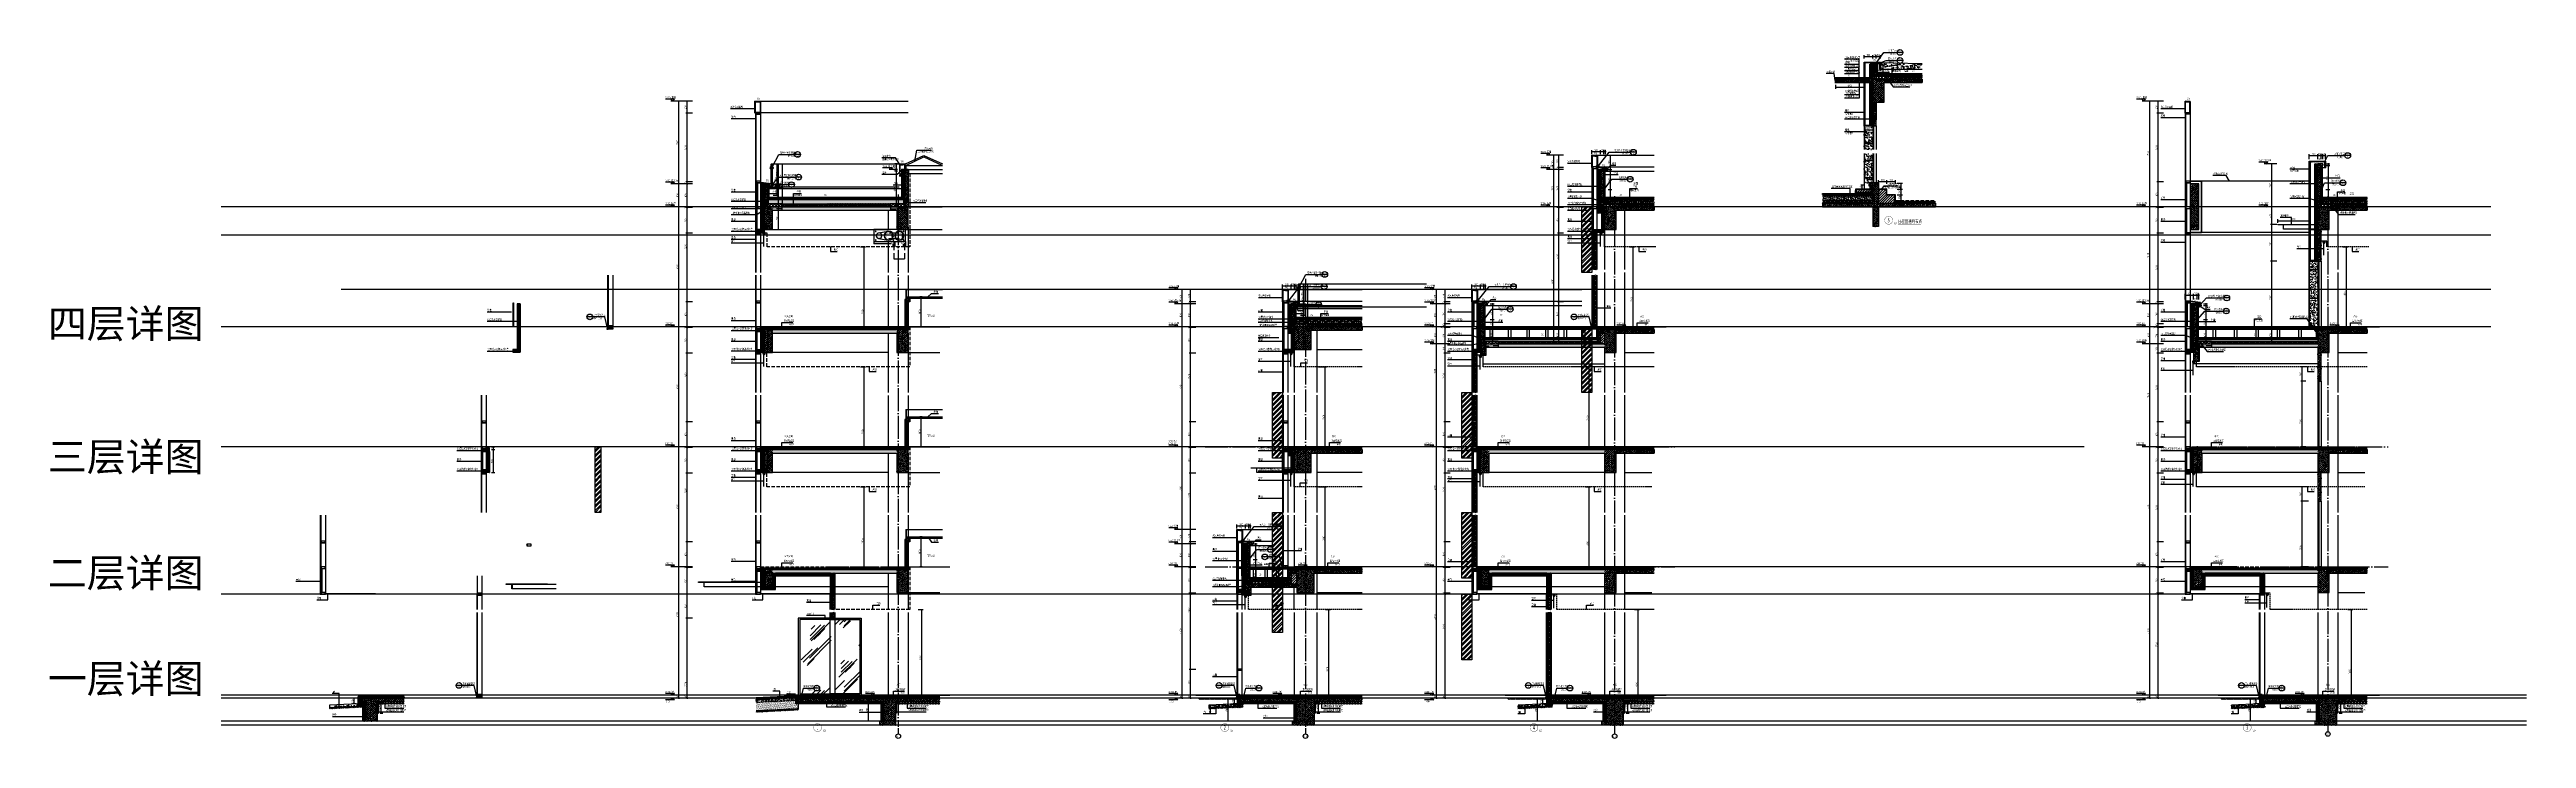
# Model space of a CAD drawing. Extents: x 198753 to 882193, y -399300 to 132460.
# Drawn here: x 332563 to 419311, y -79354 to -55243 of the extents above; entities that cross this region are included whole.
import ezdxf
from ezdxf.enums import TextEntityAlignment as Align

# ---------------------------------------------------------------- set-up
doc = ezdxf.new("R2010")
doc.units = 0
doc.header["$LTSCALE"] = 1000
doc.header["$MEASUREMENT"] = 0
for name, pattern in [('109-34 轴网$0$L1$0$$AUDIT_BAD_LTYPE1', [0]), ('DASH', [0.35, 0.25, -0.1]), ('DOTE', [2.42, 2, -0.2, 0.02, -0.2]), ('HIDDEN', [9.525, 6.35, -3.175])]:
    doc.linetypes.add(name, pattern=pattern)
for name, color, linetype in [('00-图签', 7, 'Continuous'), ('01-标注_尺寸', 124, 'Continuous'), ('01-标注_标高', 200, 'Continuous'), ('01-标注_符号', 200, 'Continuous'), ('01-标注_轴线坐标', 132, 'Continuous'), ('02-TEXT_标注', 130, 'Continuous'), ('02-TEXT_轴号', 7, 'Continuous'), ('05-填充_156', 156, 'Continuous'), ('05-填充_天正', 26, 'Continuous'), ('A-0-房间名称', 7, 'Continuous'), ('A-C_窗', 140, 'Continuous'), ('A-D-玻璃剖线', 130, 'Continuous'), ('A-D-金属剖线', 200, 'Continuous'), ('A-D-金属看线', 205, 'Continuous'), ('A-D_龙骨', 131, 'Continuous'), ('A-E_栏杆', 232, 'Continuous'), ('A-O_屋面', 201, 'Continuous'), ('A-O_散水', 134, 'Continuous'), ('A-O_防水层', 222, 'Continuous'), ('A-STR-面层', 191, 'Continuous'), ('A-STR_门窗', 140, 'Continuous'), ('A-SUR_保温', 222, 'Continuous'), ('A-SUR_看线', 231, 'Continuous'), ('A-SUR_面层', 191, 'Continuous'), ('A-TECH_结构', 21, 'Continuous'), ('A-金属背板', 30, 'Continuous'), ('A_AXIS-轴线', 36, 'DOTE'), ('A_STR-砌块墙', 121, 'Continuous'), ('A_STR-砼墙', 51, 'Continuous'), ('A_STR-砼柱', 51, 'Continuous'), ('AXIS_TEXT', 7, 'Continuous'), ('D_玻璃', 152, 'Continuous'), ('D_石材', 111, 'Continuous'), ('D_石材E', 114, 'Continuous'), ('D_铝板', 181, 'Continuous'), ('E-墙面分格', 146, 'Continuous'), ('I-E-家具_活动', 201, 'DASH'), ('构造物', 145, 'Continuous'), ('钢龙骨', 173, 'Continuous')]:
    doc.layers.add(name, color=color, linetype=linetype)
doc.layers.add('04-不打印_辅助线', color=165, linetype='Continuous', plot=False)
doc.styles.add('_TCH_AXIS', font='STXIHEI.TTF', dxfattribs={"width": 0.75})
doc.styles.add('_TCH_DIM', font='ROS1', dxfattribs={"width": 0.8, "bigfont": 'JD'})
doc.styles.add('_TCH_DIM_T3', font='ROS1', dxfattribs={"width": 0.8, "bigfont": 'JD'})
doc.styles.add('_TCH_LABEL', font='STXIHEI.TTF', dxfattribs={"width": 0.75})
doc.styles.add('_TCH_SPACE', font='STXIHEI.TTF', dxfattribs={"width": 0.75, "height": 5})
doc.styles.add('_TEL_DIM', font='SIMPLEX', dxfattribs={"width": 0.8, "height": 3.5, "bigfont": 'HZTXT'})
doc.styles.add('COMPLEX', font='COMPLEX')
doc.styles.add('华文细黑', font='STXIHEI.TTF', dxfattribs={"height": 10})
doc.dimstyles.new('_TCH_ARCH&&20', dxfattribs={"dimtxt": 70, "dimasz": 20, "dimexe": 50, "dimexo": 60, "dimgap": 20, "dimtad": 1, "dimdec": 0, "dimzin": 0, "dimdsep": 46, "dimtxsty": '_TCH_DIM_T3', "dimblk": 'ARCHTICK', "dimcen": 0.09, "dimclrt": 4, "dimazin": 2, "dimtfac": 1, "dimtdec": 0, "dimtix": 1, "dimtmove": 2, "dimatfit": 3, "dimfxl": 0, "dimtolj": 1, "dimtzin": 0, "dimarcsym": 0})
pattern_1 = [(45, (0, 0), (-35.355339, 35.355339), []), (50, (0, 0), (143.452037, -12.550427), [15, -165]), (355, (0, 0), (-27.750267, 150.438427), [12, -132]), (100.4514, (11.95, -1.05), (115.701876, 137.88791), [12.74804, -140.22842]), (46.1842, (0, 40), (213.44821, -33.1038), [22.5, -247.5]), (96.6356, (17.79, 37.24), (186.93254, 194.82357), [19.12206, -210.3426]), (351.1842, (0, 40), (186.93239, 194.82372), [18, -198]), (21, (20, 30), (119.38141, -80.523778), [15, -165]), (326, (20, 30), (48.663066, 145.03001), [12, -132]), (71.4514, (29.95, 23.29), (168.044526, 64.5061), [12.74804, -140.22842]), (37.5, (0, 0), (2.431971, 66.578771), [0, -130.4, 0, -134, 0, -132.5]), (7.5, (0, 0), (52.613907, 78.882342), [0, -76.4, 0, -127.4, 0, -50.5]), (327.5, (-44.6, 0), (106.764487, -4.5109743), [0, -50, 0, -156, 0, -207]), (317.5, (-64.6, 0), (116.637234, 20.020996), [0, -65, 0, -103.6, 0, -147])]
pattern_2 = [(50, (0, 0), (143.452037, -12.550427), [15, -165]), (355, (0, 0), (-27.750267, 150.438427), [12, -132]), (100.4514, (11.95, -1.05), (115.701876, 137.88791), [12.74804, -140.22842]), (46.1842, (0, 40), (213.44821, -33.1038), [22.5, -247.5]), (96.6356, (17.79, 37.24), (186.93254, 194.82357), [19.12206, -210.3426]), (351.1842, (0, 40), (186.93239, 194.82372), [18, -198]), (21, (20, 30), (119.38141, -80.523778), [15, -165]), (326, (20, 30), (48.663066, 145.03001), [12, -132]), (71.4514, (29.95, 23.29), (168.044526, 64.5061), [12.74804, -140.22842]), (37.5, (0, 0), (2.431971, 66.578771), [0, -130.4, 0, -134, 0, -132.5]), (7.5, (0, 0), (52.613907, 78.882342), [0, -76.4, 0, -127.4, 0, -50.5]), (327.5, (-44.6, 0), (106.764487, -4.5109743), [0, -50, 0, -156, 0, -207]), (317.5, (-64.6, 0), (116.637234, 20.020996), [0, -65, 0, -103.6, 0, -147])]
pattern_3 = [(45, (362287.214, -77844.9), (-44.90128, 44.90128), [])]
pattern_4 = [(0, (70.8, -73.2), (120, 240), [0, -240]), (0, (-69.6, -105.6), (120, 240), [0, -240]), (0, (8.4, -108), (120, 240), [0, -240]), (0, (93.6, -37.2), (120, 240), [0, -240]), (0, (-6, -120), (120, 240), [0, -240]), (0, (117.6, 114), (120, 240), [0, -240]), (0, (44.4, 94.8), (120, 240), [0, -240]), (0, (82.8, 64.8), (120, 240), [0, -240]), (0, (-112.8, 60), (120, 240), [0, -240]), (0, (4.8, 49.2), (120, 240), [0, -240]), (0, (-40.8, -12), (120, 240), [0, -240]), (0, (-38.4, -102), (120, 240), [0, -240]), (0, (51.6, -111.6), (120, 240), [0, -240]), (0, (117.6, -6), (120, 240), [0, -240]), (0, (-106.8, -43.2), (120, 240), [0, -240]), (0, (-86.4, -2.4), (120, 240), [0, -240]), (0, (7.2, -19.2), (120, 240), [0, -240]), (0, (-26.4, -54), (120, 240), [0, -240]), (0, (-45.6, 25.2), (120, 240), [0, -240]), (0, (-15.6, 115.2), (120, 240), [0, -240]), (0, (-97.2, -93.6), (120, 240), [0, -240]), (0, (34.8, 66), (120, 240), [0, -240]), (0, (-76.8, 69.6), (120, 240), [0, -240]), (0, (-96, 100.8), (120, 240), [0, -240]), (130.601294, (102.857, 38.857), (-599.99999337, 720.00000315), [10.53662, -4414.8444]), (18.434949, (85.714, 43.43), (599.9999978, 239.9999982), [10.8421, -1507.05116]), (90, (85.71, 33.14), (120, 240), [10.28571, -469.71426]), (161.565051, (96, 29.714), (-600.000003, 239.999982), [10.8421, -1507.05116]), (53.130102, (96, 29.714), (120, 240), [11.42857, -1188.5714]), (135, (105.14, -92.57), (-120.000015, 239.999984), [9.69746, -669.12504]), (45, (91.43, -92.57), (120, 239.999999), [9.69746, -669.12504]), (135, (98.286, -99.43), (-120.000015, 239.999984), [9.69746, -669.12504]), (45, (98.286, -99.43), (120, 239.999999), [9.69746, -669.12504]), (116.56505, (-10.29, 68.57), (-2e-05, 479.99999), [12.77753, -255.5506]), (180, (-16, 80), (-120, 240), [13.71429, -226.2857]), (63.43495, (-35.43, 68.57), (1e-06, 480), [12.77753, -255.5506]), (116.56505, (-29.71, 57.14), (-2e-05, 479.99999), [12.77753, -255.5506]), (0, (-29.71, 57.14), (120, 240), [13.71429, -226.2857]), (63.43495, (-16, 57.14), (1e-06, 480), [12.77753, -255.5506]), (107.102728, (80, -12.571), (-359.99998624, 1200.00000194), [15.54454, -6513.161]), (143.972626, (75.429, 2.286), (-2279.9999711, 1679.9999981), [15.54454, -3248.808]), (180, (62.86, 11.43), (-120, 240), [14.85714, -225.14284]), (36.0273733, (35.429, 2.286), (2279.99998315, 1679.9999819), [15.54454, -3248.808]), (71.565051, (30.857, -11.43), (360.000002, 1199.999998), [14.45613, -1503.43712]), (107.102728, (35.429, -26.286), (-359.99998624, 1200.00000194), [15.54454, -6513.161]), (143.972626, (48, -35.429), (-2279.9999711, 1679.9999981), [15.54454, -3248.808]), (0, (48, -35.43), (120, 240), [14.85714, -225.14284]), (36.0273733, (62.857, -35.429), (2279.99998315, 1679.9999819), [15.54454, -3248.808]), (71.565051, (75.43, -26.286), (360.000002, 1199.999998), [14.45613, -1503.43712]), (150.255118, (82.286, 99.43), (-360.0000009, 239.999997), [9.21401, -1925.72784]), (90, (74.29, 94.86), (120, 240), [9.14286, -470.8571]), (29.744881, (74.286, 94.857), (360.0000002, 239.9999989), [9.21401, -1925.72784]), (116.56505, (26.29, -70.86), (-2e-05, 479.99999), [12.77753, -255.5506]), (168.690067, (20.571, -59.429), (-1080.0000008, 239.999994), [11.6549, -2435.8742]), (41.185925, (0, -65.143), (2999.99998182, 2639.99997692), [12.14874, -5090.3208]), (90, (0, -76.57), (120, 240), [11.42857, -468.5714]), (138.814074, (9.143, -84.571), (-2999.99994668, 2640.0000168), [12.14874, -5090.3208]), (16.6992442, (9.143, -84.571), (3959.9999702, 1199.99998743), [11.93178, -4999.415]), (60.945396, (20.571, -81.143), (119.99999968, 239.99999788), [11.76643, -4930.1358]), (109.983106, (-74.286, 29.714), (-600.00000226, 1679.99999555), [13.3768, -5604.879]), (155.556045, (-78.857, 42.286), (-1560.00000595, 719.99998504), [13.8092, -5786.0526]), (24.4439547, (-104, 42.286), (1560.00000078, 719.99999654), [13.8092, -5786.0526]), (70.0168934, (-108.571, 29.714), (600.0000018, 1679.99999583), [13.3768, -5604.879]), (109.983106, (-104, 17.143), (-600.00000226, 1679.99999555), [13.3768, -5604.879]), (160.016893, (-91.429, 12.571), (-600.0000004, 239.9999891), [13.3768, -2795.751]), (19.9831065, (-91.429, 12.571), (599.9999967, 239.9999996), [13.3768, -2795.751]), (70.0168934, (-78.857, 17.143), (600.0000018, 1679.99999583), [13.3768, -5604.879]), (122.005383, (14.857, 8), (-120.0000161, 239.9999877), [10.78169, -2253.3736]), (18.434949, (-1.143, 13.714), (599.9999978, 239.9999982), [10.8421, -1507.05116]), (90, (-1.14, 3.43), (120, 240), [10.28571, -469.71426]), (161.565051, (9.143, 0), (-600.000003, 239.999982), [10.8421, -1507.05116]), (54.4623222, (9.143, 0), (839.9999988, 1199.9999982), [9.83123, -4119.2846]), (116.56505, (-54.86, -50.29), (-2e-05, 479.99999), [12.77753, -255.5506]), (180, (-60.57, -38.86), (-120, 240), [12.57143, -227.42856]), (59.0362434, (-80, -50.286), (120.0000004, 239.9999988), [13.32789, -2785.5288]), (120.963756, (-73.143, -61.714), (-120.0000164, 239.999989), [13.32789, -2785.5288]), (0, (-73.14, -61.71), (120, 240), [12.57143, -227.42856]), (63.43495, (-60.57, -61.71), (1e-06, 480), [12.77753, -255.5506])]
pattern_5 = [(45, (0, 35.9), (-35.355353, 35.355353), [])]

# ---------------------------------------------------------------- blocks, each defined once
blk = doc.blocks.new('A$C643B6CAF')
at = {"layer": '钢龙骨', "const_width": 10}
blk.add_lwpolyline([(0, -2), (-28, -2)], dxfattribs=at)
at = {"layer": '钢龙骨'}
for points in [[(0, 28), (0, -32), (150, -32), (150, 28)], [(4, 24), (4, -28), (146, -28), (146, 24)]]:
    blk.add_lwpolyline(points, close=True, dxfattribs=at)
blk = doc.blocks.new('*U29')
at = {"layer": '01-标注_符号'}
blk.add_lwpolyline([(-850, -510), (28, -510)], dxfattribs=at)
at = {"layer": '01-标注_符号', "const_width": 8}
blk.add_lwpolyline([(24, -510, 1), (32, -510, 1)], format="xyb", close=True, dxfattribs=at)
at = {"layer": 'A-D-玻璃剖线'}
for points in [[(0, 1800), (0, -2300)], [(28, -2300), (28, 1800)]]:
    blk.add_lwpolyline(points, dxfattribs=at)
at = {"layer": 'A-金属背板'}
blk.add_lwpolyline([(38, -60), (48, -60), (48, -900), (38, -900)], close=True, dxfattribs=at)
at = {"layer": '钢龙骨'}
blk.add_lwpolyline([(178, 1800), (178, -2300)], dxfattribs=at)
for p in [(28, 872), (28, -28)]:
    blk.add_blockref('A$C643B6CAF', p, dxfattribs=at)
at = {"layer": '钢龙骨', "xscale": -1, "rotation": 180}
blk.add_blockref('A$C643B6CAF', (28, -932), dxfattribs=at)
at = {"layer": '02-TEXT_标注', "style": '_TCH_DIM'}
for s, height, width, p in [('幕墙', 69.5, 0.8, (-850, -489)), ('2', 70, 0.64, (-726, -489))]:
    blk.add_text(s, height=height, dxfattribs=dict(at, width=width)).set_placement(p)
blk = doc.blocks.new('fdsaewqqwe')
at = {"layer": '钢龙骨'}
for points in [[(0, 29), (0, -31), (150, -31), (150, 29)], [(4, 25), (4, -27), (146, -27), (146, 25)]]:
    blk.add_lwpolyline(points, close=True, dxfattribs=at)
blk = doc.blocks.new('*U33')
at = {"layer": '01-标注_符号'}
for points in [[(-853, -503), (0, -503)], [(-120, -1160), (257, -1160), (257, -944)]]:
    blk.add_lwpolyline(points, dxfattribs=at)
at = {"layer": '01-标注_符号', "const_width": 8}
for points in [[(-4, -503, 1), (4, -503, 1)], [(257, -948, 1), (257, -940, 1)]]:
    blk.add_lwpolyline(points, format="xyb", close=True, dxfattribs=at)
at = {"layer": 'A-D-玻璃剖线'}
blk.add_lwpolyline([(0, 1800), (0, -960), (28, -960), (28, 1800)], dxfattribs=at)
at = {"layer": 'A-D-金属剖线'}
for points in [[(178, -960), (178, -940), (2628, -940), (2628, -960)], [(178, -957), (178, -940), (2625, -940), (2625, -957)]]:
    blk.add_lwpolyline(points, close=True, dxfattribs=at)
at = {"layer": 'A-金属背板'}
blk.add_lwpolyline([(38, -60), (48, -60), (48, -900), (38, -900)], close=True, dxfattribs=at)
at = {"layer": '钢龙骨'}
blk.add_lwpolyline([(178, 1800), (178, -960)], dxfattribs=at)
for name, p in [('A$C643B6CAF', (28, 872)), ('A$C643B6CAF', (28, -28)), ('fdsaewqqwe', (28, -929))]:
    blk.add_blockref(name, p, dxfattribs=at)
at = {"layer": '02-TEXT_标注', "style": '_TCH_DIM'}
for s, height, width, p in [('幕墙', 69.5, 0.8, (-853, -482)), ('2', 70, 0.64, (-729, -482)), ('外棚', 69.5, 0.8, (-120, -1139)), ('1', 70, 0.64, (4, -1139))]:
    blk.add_text(s, height=height, dxfattribs=dict(at, width=width)).set_placement(p)
blk = doc.blocks.new('$LinePat$岩棉板')
at = {"color": 0}
for p, q in [((0, -17), (12, -67)), ((12, -67), (24, -17))]:
    blk.add_line(p, q, dxfattribs=at)
for centre, start, end in [((12, -17), 0, 180), ((0, -67), 270, 0), ((24, -67), 180, 270)]:
    blk.add_arc(centre, 12, start, end, dxfattribs=at)
at = {"layer": 'Defpoints'}
blk.add_point((0, 0), dxfattribs=at)
at = {"layer": 'Defpoints', "color": 0}
blk.add_point((24, -84), dxfattribs=at)
blk = doc.blocks.new('*U161')
at = {"layer": 'A-金属背板'}
for points in [[(0, -510), (0, 0)], [(10, 0), (10, -510)], [(140, -510), (140, 0)], [(150, 0), (150, -510)]]:
    blk.add_lwpolyline(points, dxfattribs=at)
at = {"layer": 'A-SUR_保温', "xscale": 1.634615383253164, "yscale": 1.544892716204687, "zscale": 1.544892716204687, "rotation": 269.999999999977}
for p in [(140, 0), (140, -39), (140, -78), (140, -118), (140, -157), (140, -196), (140, -235), (140, -275), (140, -314), (140, -353), (140, -392), (140, -432), (140, -471)]:
    blk.add_blockref('$LinePat$岩棉板', p, dxfattribs=at)
blk = doc.blocks.new('*U23')
at = {"layer": '01-标注_符号'}
for points in [[(-853, -503), (0, -503)], [(-120, -1160), (257, -1160), (257, -944)]]:
    blk.add_lwpolyline(points, dxfattribs=at)
at = {"layer": '01-标注_符号', "const_width": 8}
for points in [[(-4, -503, 1), (4, -503, 1)], [(257, -948, 1), (257, -940, 1)]]:
    blk.add_lwpolyline(points, format="xyb", close=True, dxfattribs=at)
at = {"layer": 'A-D-玻璃剖线'}
blk.add_lwpolyline([(0, 1800), (0, -960), (28, -960), (28, 1800)], dxfattribs=at)
at = {"layer": 'A-D-金属剖线'}
for points in [[(178, -960), (178, -940), (1928, -940), (1928, -960)], [(178, -957), (178, -940), (1925, -940), (1925, -957)]]:
    blk.add_lwpolyline(points, close=True, dxfattribs=at)
at = {"layer": 'A-金属背板'}
blk.add_lwpolyline([(38, -60), (48, -60), (48, -900), (38, -900)], close=True, dxfattribs=at)
at = {"layer": '钢龙骨'}
blk.add_lwpolyline([(178, 1800), (178, -960)], dxfattribs=at)
for name, p in [('A$C643B6CAF', (28, 872)), ('A$C643B6CAF', (28, -28)), ('fdsaewqqwe', (28, -929))]:
    blk.add_blockref(name, p, dxfattribs=at)
at = {"layer": '02-TEXT_标注', "style": '_TCH_DIM'}
for s, height, width, p in [('幕墙', 69.5, 0.8, (-853, -482)), ('2', 70, 0.64, (-729, -482)), ('外棚', 69.5, 0.8, (-120, -1139)), ('1', 70, 0.64, (4, -1139))]:
    blk.add_text(s, height=height, dxfattribs=dict(at, width=width)).set_placement(p)
blk = doc.blocks.new('ktedytew')
at = {"layer": '01-标注_符号'}
for p, q in [((-524, 346), (-724, 346)), ((-94, 346), (-524, 346)), ((-3, -52), (-94, 346))]:
    blk.add_line(p, q, dxfattribs=at)
for centre, radius in [((-624, 346), 100), ((3, -77), 24.7)]:
    blk.add_circle(centre, radius, dxfattribs=at)
at = {"layer": 'A-D-玻璃剖线'}
for points in [[(28, 3000), (28, 3540), (0, 3540), (0, 3000)], [(0, 2900), (0, 0), (28, 0), (28, 2900)]]:
    blk.add_lwpolyline(points, dxfattribs=at)
at = {"layer": 'A-D-金属剖线'}
blk.add_lwpolyline([(178, -35), (178, -79), (0, -94), (0, 0), (28, 0), (28, -3), (3, -3), (3, -90), (175, -76), (175, -35), (178, -35)], dxfattribs=at)
at = {"layer": '钢龙骨'}
for points in [[(28, 3570), (28, 4180)], [(178, 4180), (178, 3000)], [(178, 2900), (178, -100)]]:
    blk.add_lwpolyline(points, dxfattribs=at)
at = {"layer": 'A-SUR_保温', "xscale": 0.5966378461661712, "yscale": 0.5941895062325717, "zscale": 0.5941895062325717, "rotation": 179.9999999999833}
for p in [(17, -80), (32, -80), (46, -80), (60, -80), (75, -80), (89, -80), (103, -80), (118, -80), (132, -80), (146, -80), (161, -80), (175, -80)]:
    blk.add_blockref('$LinePat$岩棉板', p, dxfattribs=at)
at = {"layer": '钢龙骨'}
for p in [(28, 3542), (28, 2)]:
    blk.add_blockref('A$C643B6CAF', p, dxfattribs=at)
at = {"layer": '02-TEXT_标注', "style": '_TCH_DIM'}
for s, p, p2 in [('-', (-638, 365), (-610, 365)), ('9', (-638, 275), (-610, 275))]:
    blk.add_text(s, height=53, dxfattribs=at).set_placement(p, p2, align=Align.FIT)
for s, height, width, p in [('参', 69.5, 0.8, (-503, 255)), ('下封铝板做法', 69.5, 0.8, (-503, 368)), ('97J103-1', 70, 0.64, (-441, 255))]:
    blk.add_text(s, height=height, dxfattribs=dict(at, width=width)).set_placement(p)
blk = doc.blocks.new('jyrejuyta')
at = {"layer": 'A-D-玻璃剖线'}
blk.add_lwpolyline([(0, -18), (-1430, -18), (-1430, 0), (0, 0)], dxfattribs=at)
at = {"layer": 'D_铝板'}
for p, q in [((300, -18), (-1230, -18, 0)), ((-1230, -168, 0), (-1230, -18)), ((300, -168), (-1230, -168, 0))]:
    blk.add_line(p, q, dxfattribs=at)
blk = doc.blocks.new('A$C1C2A6847')
for p, q in [((52, 23), (55, 28)), ((52, 19), (55, 14)), ((55, 28), (55, 14))]:
    blk.add_line(p, q)
for points in [[(0, 21), (2, 23), (52, 23), (52, 19), (2, 19), (0, 21)], [(56, 42), (51, 37), (51, 5), (56, 0)], [(57, 41), (52, 37), (52, 27)], [(52, 26), (52, 17)], [(52, 16), (52, 6), (57, 1)]]:
    blk.add_lwpolyline(points)
for centre, start, end in [((52, 26), 270, 90), ((52, 16), 270, 90), ((56, 42), 315, 135), ((56, 0), 225, 45)]:
    blk.add_arc(centre, 0.5, start, end)
blk = doc.blocks.new('$LinePat$防水层2')
at = {"color": 0}
blk.add_line((0, 0), (600, 0), dxfattribs=at)
blk.add_solid([(150, 0), (450, 0), (150, -100), (450, -100)], dxfattribs=at)
blk = doc.blocks.new('$LinePat$聚苯板')
at = {"color": 0}
for p, q in [((15, -9), (0, 0)), ((30, 0), (15, -9)), ((15, -26), (0, -34)), ((0, -34), (0, -51)), ((0, -51), (15, -60)), ((15, -9), (15, -26)), ((30, -34), (15, -26)), ((15, -60), (30, -51))]:
    blk.add_line(p, q, dxfattribs=at)
blk = doc.blocks.new('_ArchTick')
at = {"color": 0, "linetype": 'ByBlock', "const_width": 0.4}
blk.add_lwpolyline([(-0.5, -0.5), (0.5, 0.5)], dxfattribs=at)
blk = doc.blocks.new('*D2094')
at = {"layer": '01-标注_尺寸', "color": 0, "lineweight": -2, "transparency": 16777216}
for p, q in [((118, -100), (-10, -100)), ((118, -300), (-10, -300)), ((40, -300), (40, -100))]:
    blk.add_line(p, q, dxfattribs=at)
at = {"layer": 'Defpoints', "color": 0, "transparency": 16777216}
for p in [(40, -100), (178, -100), (178, -300)]:
    blk.add_point(p, dxfattribs=at)
at = {"layer": '01-标注_尺寸', "color": 0, "lineweight": -2, "transparency": 16777216, "xscale": 20, "yscale": 20, "zscale": 20}
for p, rotation in [((40, -100), 90), ((40, -300), 270)]:
    blk.add_blockref('_ArchTick', p, dxfattribs=dict(at, rotation=rotation))
at = {"layer": '01-标注_尺寸', "color": 4, "transparency": 16777216, "insert": (-15, -200), "char_height": 70, "attachment_point": 5, "rotation": 90, "style": '_TCH_DIM_T3'}
blk.add_mtext('\\A1;200', dxfattribs=at)
blk = doc.blocks.new('$LinePat$保温层')
at = {"color": 0}
for p, q in [((24, -24), (24, -56)), ((72, -56), (72, -24))]:
    blk.add_line(p, q, dxfattribs=at)
for centre, start, end in [((96, -24), 90, 180), ((0, -24), 0, 90), ((48, -56), 180, 0)]:
    blk.add_arc(centre, 24, start, end, dxfattribs=at)
blk = doc.blocks.new('*D2095')
at = {"layer": '01-标注_尺寸', "color": 0, "lineweight": -2, "transparency": 16777216}
for p, q in [((950, -220), (1043, -220)), ((950, -620), (1043, -620)), ((993, -620), (993, -220))]:
    blk.add_line(p, q, dxfattribs=at)
at = {"layer": 'Defpoints', "color": 0, "transparency": 16777216}
for p in [(890, -220), (890, -620), (993, -220)]:
    blk.add_point(p, dxfattribs=at)
at = {"layer": '01-标注_尺寸', "color": 0, "lineweight": -2, "transparency": 16777216, "xscale": 20, "yscale": 20, "zscale": 20}
for p, rotation in [((993, -220), 90), ((993, -620), 270)]:
    blk.add_blockref('_ArchTick', p, dxfattribs=dict(at, rotation=rotation))
at = {"layer": '01-标注_尺寸', "color": 4, "transparency": 16777216, "insert": (938, -420), "char_height": 70, "attachment_point": 5, "rotation": 90, "style": '_TCH_DIM_T3'}
blk.add_mtext('\\A1;400', dxfattribs=at)
blk = doc.blocks.new('$LinePat$素土夯实')
at = {"color": 0}
for p, q in [((0, -210), (210, 0)), ((120, -300), (420, 0)), ((420, 0), (608, -188)), ((495, -300), (795, 0)), ((615, 0), (705, -90)), ((210, -210), (300, -300)), ((315, -105), (502, -293)), ((705, -300), (795, -210))]:
    blk.add_line(p, q, dxfattribs=at)
blk = doc.blocks.new('*D2113')
at = {"layer": '01-标注_尺寸', "color": 0, "lineweight": -2, "transparency": 16777216}
for p, q in [((360, 0), (486, 0)), ((436, 0), (436, 20)), ((436, -100), (436, 0)), ((360, -100), (486, -100)), ((436, -100), (436, -120))]:
    blk.add_line(p, q, dxfattribs=at)
at = {"layer": 'Defpoints', "color": 0, "transparency": 16777216}
for p in [(300, 0), (436, 0), (300, -100)]:
    blk.add_point(p, dxfattribs=at)
at = {"layer": '01-标注_尺寸', "color": 0, "lineweight": -2, "transparency": 16777216, "xscale": 20, "yscale": 20, "zscale": 20}
for p, rotation in [((436, 0), 270), ((436, -100), 90)]:
    blk.add_blockref('_ArchTick', p, dxfattribs=dict(at, rotation=rotation))
at = {"layer": '01-标注_尺寸', "color": 4, "transparency": 16777216, "insert": (381, -50), "char_height": 70, "attachment_point": 5, "rotation": 90, "style": '_TCH_DIM_T3'}
blk.add_mtext('\\A1;100', dxfattribs=at)
blk = doc.blocks.new('*D2114')
at = {"layer": '01-标注_尺寸', "color": 0, "lineweight": -2, "transparency": 16777216}
for p, q in [((360, -100), (486, -100)), ((436, -900), (436, -100)), ((360, -900), (486, -900))]:
    blk.add_line(p, q, dxfattribs=at)
at = {"layer": 'Defpoints', "color": 0, "transparency": 16777216}
for p in [(300, -100), (436, -100), (300, -900)]:
    blk.add_point(p, dxfattribs=at)
at = {"layer": '01-标注_尺寸', "color": 0, "lineweight": -2, "transparency": 16777216, "xscale": 20, "yscale": 20, "zscale": 20}
for p, rotation in [((436, -100), 90), ((436, -900), 270)]:
    blk.add_blockref('_ArchTick', p, dxfattribs=dict(at, rotation=rotation))
at = {"layer": '01-标注_尺寸', "color": 4, "transparency": 16777216, "insert": (381, -500), "char_height": 70, "attachment_point": 5, "rotation": 90, "style": '_TCH_DIM_T3'}
blk.add_mtext('\\A1;800', dxfattribs=at)
blk = doc.blocks.new('*U155')
at = {"layer": '01-标注_符号'}
for points in [[(-853, 520), (0, 520)], [(-853, 190), (272, 190)], [(-850, -849), (220, -849)]]:
    blk.add_lwpolyline(points, dxfattribs=at)
at = {"layer": '01-标注_符号', "const_width": 8}
for points in [[(-4, 520, 1), (4, 520, 1)], [(268, 190, 1), (276, 190, 1)], [(216, -849, 1), (224, -849, 1)]]:
    blk.add_lwpolyline(points, format="xyb", close=True, dxfattribs=at)
at = {"layer": 'A-SUR_保温'}
blk.add_line((300, 800), (300, -895), dxfattribs=at)
blk.add_lwpolyline([(300, 800), (200, 800), (200, -795), (48, -795), (48, -895), (300, -895)], dxfattribs=at)
at = {"layer": 'A-金属背板'}
blk.add_lwpolyline([(60, 840), (70, 840), (70, 0), (60, 0)], close=True, dxfattribs=at)
at = {"layer": 'A-SUR_保温', "yscale": 1.188379012465143, "zscale": 1.188379012465143}
for p, xscale, rotation in [((200, 771), 1.197033897308214, 90), ((200, 743), 1.197033897308214, 90), ((200, 714), 1.197033897308214, 90), ((200, 685), 1.197033897308214, 90), ((200, 656), 1.197033897308214, 90), ((200, 628), 1.197033897308214, 90), ((200, 599), 1.197033897308214, 90), ((200, 570), 1.197033897308214, 90), ((200, 541), 1.197033897308214, 90), ((200, 513), 1.197033897308214, 90), ((200, 484), 1.197033897308214, 90), ((200, 455), 1.197033897308214, 90), ((200, 427), 1.197033897308214, 90), ((200, 398), 1.197033897308214, 90), ((200, 369), 1.197033897308214, 90), ((200, 340), 1.197033897308214, 90), ((200, 312), 1.197033897308214, 90), ((200, 283), 1.197033897308214, 90), ((200, 254), 1.197033897308214, 90), ((200, 225), 1.197033897308214, 90), ((200, 197), 1.197033897308214, 90), ((200, 168), 1.197033897308214, 90), ((200, 139), 1.197033897308214, 90), ((200, 111), 1.197033897308214, 90), ((200, 82), 1.197033897308214, 90), ((200, 53), 1.197033897308214, 90), ((200, 24), 1.197033897308214, 90), ((200, -4), 1.197033897308214, 90), ((78, -900), 1.266666665670531, 180), ((109, -900), 1.266666665670531, 180), ((139, -900), 1.266666665670531, 180), ((170, -900), 1.266666665670531, 180), ((200, -900), 1.266666665670531, 180), ((200, -33), 1.197033897308214, 90), ((200, -62), 1.197033897308214, 90), ((200, -91), 1.197033897308214, 90), ((200, -119), 1.197033897308214, 90), ((200, -148), 1.197033897308214, 90), ((200, -177), 1.197033897308214, 90), ((200, -206), 1.197033897308214, 90), ((200, -234), 1.197033897308214, 90), ((200, -263), 1.197033897308214, 90), ((200, -292), 1.197033897308214, 90), ((200, -320), 1.197033897308214, 90), ((200, -349), 1.197033897308214, 90), ((200, -378), 1.197033897308214, 90), ((200, -407), 1.197033897308214, 90), ((200, -435), 1.197033897308214, 90), ((200, -464), 1.197033897308214, 90), ((200, -493), 1.197033897308214, 90), ((200, -522), 1.197033897308214, 90), ((200, -550), 1.197033897308214, 90), ((200, -579), 1.197033897308214, 90), ((200, -608), 1.197033897308214, 90), ((200, -636), 1.197033897308214, 90), ((200, -665), 1.197033897308214, 90), ((200, -694), 1.197033897308214, 90), ((200, -723), 1.197033897308214, 90), ((200, -751), 1.197033897308214, 90), ((200, -780), 1.197033897308214, 90), ((200, -809), 1.197033897308214, 90), ((200, -838), 1.197033897308214, 90), ((200, -866), 1.197033897308214, 90), ((200, -895), 1.197033897308214, 90)]:
    blk.add_blockref('$LinePat$岩棉板', p, dxfattribs=dict(at, xscale=xscale, rotation=rotation))
at = {"layer": '02-TEXT_标注', "style": '_TCH_DIM'}
for s, height, width, p in [('幕墙', 69.5, 0.8, (-853, 541)), ('100', 70, 0.64, (-853, 212)), ('厚憎水岩棉板', 69.5, 0.8, (-763, 212)), ('2', 70, 0.64, (-729, 541)), ('100', 70, 0.64, (-850, -826)), ('厚憎水岩棉防火封堵', 69.5, 0.8, (-760, -826))]:
    blk.add_text(s, height=height, dxfattribs=dict(at, width=width)).set_placement(p)
blk = doc.blocks.new('jrsjyur')
at = {"layer": '01-标注_符号'}
for p, q in [((-524, 346), (-724, 346)), ((-94, 346), (-524, 346)), ((-3, -52), (-94, 346))]:
    blk.add_line(p, q, dxfattribs=at)
for centre, radius in [((-624, 346), 100), ((3, -77), 24.7)]:
    blk.add_circle(centre, radius, dxfattribs=at)
at = {"layer": 'A-D-玻璃剖线'}
blk.add_lwpolyline([(0, 1800), (0, 0), (28, 0), (28, 1800)], dxfattribs=at)
at = {"layer": 'A-D-金属剖线'}
blk.add_lwpolyline([(178, -35), (178, -79), (0, -94), (0, 0), (28, 0), (28, -3), (3, -3), (3, -90), (175, -76), (175, -35), (178, -35)], dxfattribs=at)
at = {"layer": '钢龙骨'}
blk.add_lwpolyline([(178, 1800), (178, 0)], dxfattribs=at)
at = {"layer": 'A-SUR_保温', "xscale": 0.5966378461661732, "yscale": 0.5941895062325717, "zscale": 0.5941895062325717, "rotation": 179.999999999983}
for p in [(17, -80), (32, -80), (46, -80), (60, -80), (75, -80), (89, -80), (103, -80), (118, -80), (132, -80), (146, -80), (161, -80), (175, -80)]:
    blk.add_blockref('$LinePat$岩棉板', p, dxfattribs=at)
at = {"layer": '钢龙骨'}
blk.add_blockref('A$C643B6CAF', (28, 2), dxfattribs=at)
at = {"layer": '02-TEXT_标注', "style": '_TCH_DIM'}
for s, p, p2 in [('-', (-638, 365), (-610, 365)), ('9', (-638, 275), (-610, 275))]:
    blk.add_text(s, height=53, dxfattribs=at).set_placement(p, p2, align=Align.FIT)
for s, height, width, p in [('参', 69.5, 0.8, (-503, 255)), ('下封铝板做法', 69.5, 0.8, (-503, 368)), ('97J103-1', 70, 0.64, (-441, 255))]:
    blk.add_text(s, height=height, dxfattribs=dict(at, width=width)).set_placement(p)
blk = doc.blocks.new('*U162')
at = {"layer": 'A-金属背板'}
for points in [[(0, -170), (0, 0)], [(10, 0), (10, -170)], [(140, -170), (140, 0)], [(150, 0), (150, -170)]]:
    blk.add_lwpolyline(points, dxfattribs=at)
at = {"layer": 'A-SUR_保温', "xscale": 1.770833232761337, "yscale": 1.544892716204687, "zscale": 1.544892716204687, "rotation": 269.9999999999181}
for p in [(140, 0), (140, -42), (140, -85), (140, -127)]:
    blk.add_blockref('$LinePat$岩棉板', p, dxfattribs=at)
blk = doc.blocks.new('*U34')
at = {"layer": 'A-D-玻璃剖线'}
blk.add_lwpolyline([(0, -18), (-2000, -18), (-2000, 0), (0, 0)], dxfattribs=at)
at = {"layer": 'D_铝板'}
for p, q in [((300, -18), (-1800, -18, 0)), ((-1800, -168, 0), (-1800, -18)), ((300, -168), (-1800, -168, 0))]:
    blk.add_line(p, q, dxfattribs=at)
blk = doc.blocks.new('*U156')
at = {"layer": '01-标注_符号'}
for points in [[(-853, 520), (0, 520)], [(-853, 190), (272, 190)], [(-850, -849), (220, -849)]]:
    blk.add_lwpolyline(points, dxfattribs=at)
at = {"layer": '01-标注_符号', "const_width": 8}
for points in [[(-4, 520, 1), (4, 520, 1)], [(268, 190, 1), (276, 190, 1)], [(216, -849, 1), (224, -849, 1)]]:
    blk.add_lwpolyline(points, format="xyb", close=True, dxfattribs=at)
at = {"layer": 'A-SUR_保温'}
blk.add_line((300, 800), (300, -895), dxfattribs=at)
blk.add_lwpolyline([(300, 800), (200, 800), (200, -795), (48, -795), (48, -895), (300, -895)], dxfattribs=at)
at = {"layer": 'A-金属背板'}
blk.add_lwpolyline([(60, 840), (70, 840), (70, 0), (60, 0)], close=True, dxfattribs=at)
at = {"layer": 'A-SUR_保温', "yscale": 1.188379012465143, "zscale": 1.188379012465143}
for p, xscale, rotation in [((200, 771), 1.19717378077196, 90), ((200, 743), 1.19717378077196, 90), ((200, 714), 1.19717378077196, 90), ((200, 685), 1.19717378077196, 90), ((200, 657), 1.19717378077196, 90), ((200, 628), 1.19717378077196, 90), ((200, 599), 1.19717378077196, 90), ((200, 570), 1.19717378077196, 90), ((200, 542), 1.19717378077196, 90), ((200, 513), 1.19717378077196, 90), ((200, 484), 1.19717378077196, 90), ((200, 455), 1.19717378077196, 90), ((200, 427), 1.19717378077196, 90), ((200, 398), 1.19717378077196, 90), ((200, 369), 1.19717378077196, 90), ((200, 340), 1.19717378077196, 90), ((200, 312), 1.19717378077196, 90), ((200, 283), 1.19717378077196, 90), ((200, 254), 1.19717378077196, 90), ((200, 226), 1.19717378077196, 90), ((200, 197), 1.19717378077196, 90), ((200, 168), 1.19717378077196, 90), ((200, 139), 1.19717378077196, 90), ((200, 111), 1.19717378077196, 90), ((200, 82), 1.19717378077196, 90), ((200, 53), 1.19717378077196, 90), ((200, 24), 1.19717378077196, 90), ((200, -4), 1.19717378077196, 90), ((78, -900), 1.266666665670531, 180), ((109, -900), 1.266666665670531, 180), ((139, -900), 1.266666665670531, 180), ((170, -900), 1.266666665670531, 180), ((200, -900), 1.266666665670531, 180), ((200, -33), 1.19717378077196, 90), ((200, -62), 1.19717378077196, 90), ((200, -90), 1.19717378077196, 90), ((200, -119), 1.19717378077196, 90), ((200, -148), 1.19717378077196, 90), ((200, -177), 1.19717378077196, 90), ((200, -205), 1.19717378077196, 90), ((200, -234), 1.19717378077196, 90), ((200, -263), 1.19717378077196, 90), ((200, -292), 1.19717378077196, 90), ((200, -320), 1.19717378077196, 90), ((200, -349), 1.19717378077196, 90), ((200, -378), 1.19717378077196, 90), ((200, -407), 1.19717378077196, 90), ((200, -435), 1.19717378077196, 90), ((200, -464), 1.19717378077196, 90), ((200, -493), 1.19717378077196, 90), ((200, -521), 1.19717378077196, 90), ((200, -550), 1.19717378077196, 90), ((200, -579), 1.19717378077196, 90), ((200, -608), 1.19717378077196, 90), ((200, -636), 1.19717378077196, 90), ((200, -665), 1.19717378077196, 90), ((200, -694), 1.19717378077196, 90), ((200, -723), 1.19717378077196, 90), ((200, -751), 1.19717378077196, 90), ((200, -780), 1.19717378077196, 90), ((200, -809), 1.19717378077196, 90), ((200, -838), 1.19717378077196, 90), ((200, -866), 1.19717378077196, 90), ((200, -895), 1.19717378077196, 90)]:
    blk.add_blockref('$LinePat$岩棉板', p, dxfattribs=dict(at, xscale=xscale, rotation=rotation))
at = {"layer": '02-TEXT_标注', "style": '_TCH_DIM'}
for s, height, width, p in [('幕墙', 69.5, 0.8, (-853, 541)), ('100', 70, 0.64, (-853, 212)), ('厚憎水岩棉板', 69.5, 0.8, (-763, 212)), ('2', 70, 0.64, (-729, 541)), ('100', 70, 0.64, (-850, -826)), ('厚憎水岩棉防火封堵', 69.5, 0.8, (-760, -826))]:
    blk.add_text(s, height=height, dxfattribs=dict(at, width=width)).set_placement(p)
blk = doc.blocks.new('*U30')
at = {"layer": '01-标注_符号'}
blk.add_lwpolyline([(-850, -510), (28, -510)], dxfattribs=at)
at = {"layer": '01-标注_符号', "const_width": 8}
blk.add_lwpolyline([(24, -510, 1), (32, -510, 1)], format="xyb", close=True, dxfattribs=at)
at = {"layer": 'A-D-玻璃剖线'}
for points in [[(0, 3300), (0, -2300)], [(28, -2300), (28, 3300)]]:
    blk.add_lwpolyline(points, dxfattribs=at)
at = {"layer": 'A-金属背板'}
blk.add_lwpolyline([(38, -60), (48, -60), (48, -900), (38, -900)], close=True, dxfattribs=at)
at = {"layer": '钢龙骨'}
blk.add_lwpolyline([(178, 3300), (178, -2300)], dxfattribs=at)
for p in [(28, 872), (28, -28)]:
    blk.add_blockref('A$C643B6CAF', p, dxfattribs=at)
at = {"layer": '钢龙骨', "xscale": -1, "rotation": 180}
blk.add_blockref('A$C643B6CAF', (28, -932), dxfattribs=at)
at = {"layer": '02-TEXT_标注', "style": '_TCH_DIM'}
for s, height, width, p in [('幕墙', 69.5, 0.8, (-850, -489)), ('2', 70, 0.64, (-726, -489))]:
    blk.add_text(s, height=height, dxfattribs=dict(at, width=width)).set_placement(p)
blk = doc.blocks.new('kyuhtr')
at = {"const_width": 20}
blk.add_lwpolyline([(50, 0), (0, 0)], dxfattribs=at)
blk.add_lwpolyline([(50, -30), (200, -30), (200, 30), (50, 30)], close=True)
blk = doc.blocks.new('hytkuy1')
at = {"layer": '钢龙骨'}
h = blk.add_hatch(color=256, dxfattribs=at)
h.dxf.hatch_style = 1
h.paths.add_polyline_path([(178, -400), (158, -400), (158, -390), (178, -390)])
at = {"layer": '01-标注_符号'}
blk.add_lwpolyline([(1, 35, 0, 0, 0), (110, 24, 16, 0, 0), (170, 17, 0, 0, 0)], format="xyseb", dxfattribs=at)
blk.add_lwpolyline([(-875, -266), (-22, -266)], dxfattribs=at)
at = {"layer": '01-标注_符号', "const_width": 8}
blk.add_lwpolyline([(-26, -266, 1), (-18, -266, 1)], format="xyb", close=True, dxfattribs=at)
at = {"layer": 'A-D-金属剖线'}
for points in [[(-22, -425), (-22, 0), (178, -15), (178, -400)], [(175, -390), (175, -18), (-19, -3), (-19, -425), (-22, -425)], [(-2, -425), (-2, -22), (158, -33), (158, -400)]]:
    blk.add_lwpolyline(points, dxfattribs=at)
at = {"layer": 'A-D-金属看线'}
for p, q in [((-22, 0), (5350, 0)), ((178, -400), (5350, -400))]:
    blk.add_line(p, q, dxfattribs=at)
at = {"layer": '钢龙骨'}
blk.add_lwpolyline([(178, -400), (158, -400), (158, -390), (178, -390), (178, -400)], dxfattribs=at)
at = {"layer": 'A-D_龙骨'}
blk.add_blockref('kyuhtr', (-22, -430), dxfattribs=at)
at = {"layer": '钢龙骨', "xscale": -1, "rotation": 180}
blk.add_blockref('A$C643B6CAF', (28, -432), dxfattribs=at)
at = {"layer": '02-TEXT_标注', "style": '_TCH_DIM', "width": 0.64}
blk.add_text('10%', height=70, rotation=353.98619, dxfattribs=at).set_placement((47, 52))
at = {"layer": '02-TEXT_标注', "style": '_TCH_DIM', "width": 0.8}
blk.add_text('浅灰色铝盖板', height=69.5, dxfattribs=at).set_placement((-875, -245))
blk = doc.blocks.new('iutgoire')
at = {"layer": '01-标注_符号'}
for p, q in [((278, -73), (497, 238)), ((497, 238), (1111, 238)), ((1311, 238), (1111, 238)), ((252, -113), (337, -150)), ((337, -150), (668, -150))]:
    blk.add_line(p, q, dxfattribs=at)
blk.add_lwpolyline([(-7, 80, 0, 0, 0), (123, 64, 16, 0, 0), (183, 57, 0, 0, 0)], format="xyseb", dxfattribs=at)
at = {"layer": '01-标注_符号', "const_width": 5.33}
blk.add_lwpolyline([(249, -112, 1), (254, -114, 1)], format="xyb", close=True, dxfattribs=at)
at = {"layer": '01-标注_符号'}
for centre, radius in [((1211, 238), 100), ((247, -117), 53.5)]:
    blk.add_circle(centre, radius, dxfattribs=at)
at = {"layer": 'A-D-金属剖线', "const_width": 10}
for points in [[(-117, 50), (-117, 30)], [(218, -100), (218, -120)]]:
    blk.add_lwpolyline(points, dxfattribs=at)
at = {"layer": 'A-D-金属剖线'}
for points in [[(213, -120), (281, -120), (281, 6), (-122, 50)], [(-122, 47), (278, 3), (278, -117)], [(213, -100), (261, -100), (261, -12), (-122, 30)], [(278, -117), (262, -117), (251, -106), (240, -117), (213, -117)], [(281, -120), (261, -120), (251, -110), (241, -120), (213, -120)]]:
    blk.add_lwpolyline(points, dxfattribs=at)
at = {"layer": '02-TEXT_标注', "style": '_TCH_DIM', "width": 0.64}
blk.add_text('10%', height=70, rotation=352.93534, dxfattribs=at).set_placement((50, 94))
at = {"layer": '02-TEXT_标注', "style": '_TCH_DIM'}
for s, height, width, p in [('女儿墙上封铝板做法', 69.5, 0.8, (545, 263)), ('参', 69.5, 0.8, (804, 147)), ('97J103-1', 70, 0.64, (866, 147)), ('滴水', 69.5, 0.8, (536, -129))]:
    blk.add_text(s, height=height, dxfattribs=dict(at, width=width)).set_placement(p)
for s, p, p2 in [('-', (1197, 256), (1225, 256)), ('8', (1197, 166), (1225, 166))]:
    blk.add_text(s, height=53, dxfattribs=at).set_placement(p, p2, align=Align.FIT)
blk = doc.blocks.new('*D2167')
at = {"layer": '01-标注_尺寸', "color": 0, "lineweight": -2, "transparency": 16777216}
for p, q in [((203, 941), (389, 941)), ((339, -159), (339, 941)), ((203, -159), (389, -159))]:
    blk.add_line(p, q, dxfattribs=at)
at = {"layer": 'Defpoints', "color": 0, "transparency": 16777216}
for p in [(143, 941), (339, 941), (143, -159)]:
    blk.add_point(p, dxfattribs=at)
at = {"layer": '01-标注_尺寸', "color": 0, "lineweight": -2, "transparency": 16777216, "xscale": 20, "yscale": 20, "zscale": 20}
for p, rotation in [((339, 941), 90), ((339, -159), 270)]:
    blk.add_blockref('_ArchTick', p, dxfattribs=dict(at, rotation=rotation))
at = {"layer": '01-标注_尺寸', "color": 4, "transparency": 16777216, "insert": (284, 391), "char_height": 70, "attachment_point": 5, "rotation": 90, "style": '_TCH_DIM_T3'}
blk.add_mtext('\\A1;1100', dxfattribs=at)
blk = doc.blocks.new('dasgfs')
at = {"layer": '01-标注_符号'}
for p, q in [((0, 0), (0, 146)), ((0, 146), (383, 146))]:
    blk.add_line(p, q, dxfattribs=at)
at = {"layer": '01-标注_符号', "const_width": 8}
blk.add_lwpolyline([(0, -4, 1), (0, 4, 1)], format="xyb", close=True, dxfattribs=at)
at = {"layer": '02-TEXT_标注', "style": '_TCH_DIM', "width": 0.8}
for s, p in [('装修完成面', (67, 167)), ('余同', (257, 55))]:
    blk.add_text(s, height=69.5, dxfattribs=at).set_placement(p)
blk = doc.blocks.new('*U38')
at = {"layer": '01-标注_符号'}
blk.add_lwpolyline([(-850, -510), (28, -510)], dxfattribs=at)
at = {"layer": '01-标注_符号', "const_width": 8}
blk.add_lwpolyline([(24, -510, 1), (32, -510, 1)], format="xyb", close=True, dxfattribs=at)
at = {"layer": 'A-D-玻璃剖线'}
for points in [[(0, 900), (0, -2300)], [(28, -2300), (28, 900)]]:
    blk.add_lwpolyline(points, dxfattribs=at)
at = {"layer": 'A-金属背板'}
blk.add_lwpolyline([(38, -60), (48, -60), (48, -900), (38, -900)], close=True, dxfattribs=at)
at = {"layer": '钢龙骨'}
blk.add_lwpolyline([(178, 900), (178, -2300)], dxfattribs=at)
for p in [(28, 872), (28, -28)]:
    blk.add_blockref('A$C643B6CAF', p, dxfattribs=at)
at = {"layer": '钢龙骨', "xscale": -1, "rotation": 180}
blk.add_blockref('A$C643B6CAF', (28, -932), dxfattribs=at)
at = {"layer": '02-TEXT_标注', "style": '_TCH_DIM'}
for s, height, width, p in [('幕墙', 69.5, 0.8, (-850, -489)), ('2', 70, 0.64, (-726, -489))]:
    blk.add_text(s, height=height, dxfattribs=dict(at, width=width)).set_placement(p)
blk = doc.blocks.new('*D2089')
at = {"layer": '01-标注_尺寸', "color": 0, "lineweight": -2, "transparency": 16777216}
for p, q in [((62, 379), (142, 379)), ((62, 179), (142, 179)), ((92, 179), (92, 379))]:
    blk.add_line(p, q, dxfattribs=at)
at = {"layer": 'Defpoints', "color": 0, "transparency": 16777216}
for p in [(2, 379), (2, 179), (92, 379)]:
    blk.add_point(p, dxfattribs=at)
at = {"layer": '01-标注_尺寸', "color": 0, "lineweight": -2, "transparency": 16777216, "xscale": 20, "yscale": 20, "zscale": 20}
for p, rotation in [((92, 379), 90), ((92, 179), 270)]:
    blk.add_blockref('_ArchTick', p, dxfattribs=dict(at, rotation=rotation))
at = {"layer": '01-标注_尺寸', "color": 4, "transparency": 16777216, "insert": (37, 279), "char_height": 70, "attachment_point": 5, "rotation": 90, "style": '_TCH_DIM_T3'}
blk.add_mtext('\\A1;200', dxfattribs=at)
blk = doc.blocks.new('*D2098')
at = {"layer": '01-标注_尺寸', "color": 0, "lineweight": -2, "transparency": 16777216}
for p, q in [((-300, 486), (-300, 629)), ((-300, 579), (0, 579)), ((0, 486), (0, 629))]:
    blk.add_line(p, q, dxfattribs=at)
at = {"layer": 'Defpoints', "color": 0, "transparency": 16777216}
for p in [(-300, 426), (0, 579), (0, 426)]:
    blk.add_point(p, dxfattribs=at)
at = {"layer": '01-标注_尺寸', "color": 0, "lineweight": -2, "transparency": 16777216, "xscale": 20, "yscale": 20, "zscale": 20, "rotation": 180}
blk.add_blockref('_ArchTick', (-300, 579), dxfattribs=at)
at = {"layer": '01-标注_尺寸', "color": 0, "lineweight": -2, "transparency": 16777216, "xscale": 20, "yscale": 20, "zscale": 20}
blk.add_blockref('_ArchTick', (0, 579), dxfattribs=at)
at = {"layer": '01-标注_尺寸', "color": 4, "transparency": 16777216, "insert": (-150, 634), "char_height": 70, "attachment_point": 5, "style": '_TCH_DIM_T3'}
blk.add_mtext('\\A1;300', dxfattribs=at)
blk = doc.blocks.new('*D2099')
at = {"layer": '01-标注_尺寸', "color": 0, "lineweight": -2, "transparency": 16777216}
for p, q in [((0, 579), (-20, 579)), ((0, 486), (0, 629)), ((0, 579), (120, 579)), ((120, 486), (120, 629)), ((120, 579), (140, 579))]:
    blk.add_line(p, q, dxfattribs=at)
at = {"layer": 'Defpoints', "color": 0, "transparency": 16777216}
for p in [(0, 426), (120, 579), (120, 426)]:
    blk.add_point(p, dxfattribs=at)
at = {"layer": '01-标注_尺寸', "color": 0, "lineweight": -2, "transparency": 16777216, "xscale": 20, "yscale": 20, "zscale": 20}
blk.add_blockref('_ArchTick', (0, 579), dxfattribs=at)
at = {"layer": '01-标注_尺寸', "color": 0, "lineweight": -2, "transparency": 16777216, "xscale": 20, "yscale": 20, "zscale": 20, "rotation": 180}
blk.add_blockref('_ArchTick', (120, 579), dxfattribs=at)
at = {"layer": '01-标注_尺寸', "color": 4, "transparency": 16777216, "insert": (60, 634), "char_height": 70, "attachment_point": 5, "style": '_TCH_DIM_T3'}
blk.add_mtext('\\A1;120', dxfattribs=at)
blk = doc.blocks.new('*D2100')
at = {"layer": '01-标注_尺寸', "color": 0, "lineweight": -2, "transparency": 16777216}
for p, q in [((120, 579), (100, 579)), ((120, 486), (120, 629)), ((120, 579), (180, 579)), ((180, 486), (180, 629)), ((180, 579), (200, 579))]:
    blk.add_line(p, q, dxfattribs=at)
at = {"layer": 'Defpoints', "color": 0, "transparency": 16777216}
for p in [(120, 426), (180, 579), (180, 426)]:
    blk.add_point(p, dxfattribs=at)
at = {"layer": '01-标注_尺寸', "color": 0, "lineweight": -2, "transparency": 16777216, "xscale": 20, "yscale": 20, "zscale": 20}
blk.add_blockref('_ArchTick', (120, 579), dxfattribs=at)
at = {"layer": '01-标注_尺寸', "color": 0, "lineweight": -2, "transparency": 16777216, "xscale": 20, "yscale": 20, "zscale": 20, "rotation": 180}
blk.add_blockref('_ArchTick', (180, 579), dxfattribs=at)
at = {"layer": '01-标注_尺寸', "color": 4, "transparency": 16777216, "insert": (150, 634), "char_height": 70, "attachment_point": 5, "style": '_TCH_DIM_T3'}
blk.add_mtext('\\A1;60', dxfattribs=at)
blk = doc.blocks.new('*U173')
at = {"layer": '05-填充_156'}
h = blk.add_hatch(dxfattribs=at)
h.set_pattern_fill('金属', color=256, scale=50)
h.set_pattern_definition([(45, (-3e-10, -1800), (-88.388, 88.388), []), (45, (58.93, -1800), (-88.388, 88.388), [])])
h.paths.add_polyline_path([(-200, 0), (0, 0), (0, -2300), (-200, -2300)])
at = {"layer": 'A-SUR_看线', "color": 8}
blk.add_lwpolyline([(-200, 0), (0, 0), (0, -2300), (-200, -2300)], close=True, dxfattribs=at)
blk = doc.blocks.new('*U174')
at = {"layer": '05-填充_156'}
h = blk.add_hatch(dxfattribs=at)
h.set_pattern_fill('金属', color=256, scale=50)
h.set_pattern_definition([(45, (-150, -1800), (-88.388, 88.388), []), (45, (-91.07, -1800), (-88.388, 88.388), [])])
h.paths.add_polyline_path([(-350, 0), (0, 0), (0, -2300), (-350, -2300)])
at = {"layer": 'A-SUR_看线', "color": 8}
blk.add_lwpolyline([(-350, 0), (0, 0), (0, -2300), (-350, -2300)], close=True, dxfattribs=at)
blk = doc.blocks.new('*D2119')
at = {"layer": '01-标注_尺寸', "color": 0, "lineweight": -2, "transparency": 16777216}
for p, q in [((-300, 486), (-300, 629)), ((-300, 579), (0, 579)), ((0, 486), (0, 629))]:
    blk.add_line(p, q, dxfattribs=at)
at = {"layer": 'Defpoints', "color": 0, "transparency": 16777216}
for p in [(-300, 426), (0, 579), (0, 426)]:
    blk.add_point(p, dxfattribs=at)
at = {"layer": '01-标注_尺寸', "color": 0, "lineweight": -2, "transparency": 16777216, "xscale": 20, "yscale": 20, "zscale": 20, "rotation": 180}
blk.add_blockref('_ArchTick', (-300, 579), dxfattribs=at)
at = {"layer": '01-标注_尺寸', "color": 0, "lineweight": -2, "transparency": 16777216, "xscale": 20, "yscale": 20, "zscale": 20}
blk.add_blockref('_ArchTick', (0, 579), dxfattribs=at)
at = {"layer": '01-标注_尺寸', "color": 4, "transparency": 16777216, "insert": (-150, 634), "char_height": 70, "attachment_point": 5, "style": '_TCH_DIM_T3'}
blk.add_mtext('\\A1;300', dxfattribs=at)
blk = doc.blocks.new('*D2120')
at = {"layer": '01-标注_尺寸', "color": 0, "lineweight": -2, "transparency": 16777216}
for p, q in [((0, 579), (-20, 579)), ((0, 486), (0, 629)), ((0, 579), (120, 579)), ((120, 486), (120, 629)), ((120, 579), (140, 579))]:
    blk.add_line(p, q, dxfattribs=at)
at = {"layer": 'Defpoints', "color": 0, "transparency": 16777216}
for p in [(0, 426), (120, 579), (120, 426)]:
    blk.add_point(p, dxfattribs=at)
at = {"layer": '01-标注_尺寸', "color": 0, "lineweight": -2, "transparency": 16777216, "xscale": 20, "yscale": 20, "zscale": 20}
blk.add_blockref('_ArchTick', (0, 579), dxfattribs=at)
at = {"layer": '01-标注_尺寸', "color": 0, "lineweight": -2, "transparency": 16777216, "xscale": 20, "yscale": 20, "zscale": 20, "rotation": 180}
blk.add_blockref('_ArchTick', (120, 579), dxfattribs=at)
at = {"layer": '01-标注_尺寸', "color": 4, "transparency": 16777216, "insert": (60, 634), "char_height": 70, "attachment_point": 5, "style": '_TCH_DIM_T3'}
blk.add_mtext('\\A1;120', dxfattribs=at)
blk = doc.blocks.new('*D2121')
at = {"layer": '01-标注_尺寸', "color": 0, "lineweight": -2, "transparency": 16777216}
for p, q in [((120, 579), (100, 579)), ((120, 486), (120, 629)), ((120, 579), (180, 579)), ((180, 486), (180, 629)), ((180, 579), (200, 579))]:
    blk.add_line(p, q, dxfattribs=at)
at = {"layer": 'Defpoints', "color": 0, "transparency": 16777216}
for p in [(120, 426), (180, 579), (180, 426)]:
    blk.add_point(p, dxfattribs=at)
at = {"layer": '01-标注_尺寸', "color": 0, "lineweight": -2, "transparency": 16777216, "xscale": 20, "yscale": 20, "zscale": 20}
blk.add_blockref('_ArchTick', (120, 579), dxfattribs=at)
at = {"layer": '01-标注_尺寸', "color": 0, "lineweight": -2, "transparency": 16777216, "xscale": 20, "yscale": 20, "zscale": 20, "rotation": 180}
blk.add_blockref('_ArchTick', (180, 579), dxfattribs=at)
at = {"layer": '01-标注_尺寸', "color": 4, "transparency": 16777216, "insert": (150, 634), "char_height": 70, "attachment_point": 5, "style": '_TCH_DIM_T3'}
blk.add_mtext('\\A1;60', dxfattribs=at)
blk = doc.blocks.new('*U55')
at = {"layer": '01-标注_符号'}
for points in [[(-853, -503), (0, -503)], [(-120, -1160), (257, -1160), (257, -944)]]:
    blk.add_lwpolyline(points, dxfattribs=at)
at = {"layer": '01-标注_符号', "const_width": 8}
for points in [[(-4, -503, 1), (4, -503, 1)], [(257, -948, 1), (257, -940, 1)]]:
    blk.add_lwpolyline(points, format="xyb", close=True, dxfattribs=at)
at = {"layer": 'A-D-玻璃剖线'}
blk.add_lwpolyline([(0, 1800), (0, -960), (28, -960), (28, 1800)], dxfattribs=at)
at = {"layer": 'A-D-金属剖线'}
for points in [[(178, -960), (178, -940), (2628, -940), (2628, -960)], [(178, -957), (178, -940), (2625, -940), (2625, -957)]]:
    blk.add_lwpolyline(points, close=True, dxfattribs=at)
at = {"layer": 'A-金属背板'}
blk.add_lwpolyline([(38, -60), (48, -60), (48, -900), (38, -900)], close=True, dxfattribs=at)
at = {"layer": '钢龙骨'}
blk.add_lwpolyline([(178, 1800), (178, -960)], dxfattribs=at)
for name, p in [('A$C643B6CAF', (28, 872)), ('A$C643B6CAF', (28, -28)), ('fdsaewqqwe', (28, -929))]:
    blk.add_blockref(name, p, dxfattribs=at)
at = {"layer": '02-TEXT_标注', "style": '_TCH_DIM'}
for s, height, width, p in [('幕墙', 69.5, 0.8, (-853, -482)), ('2', 70, 0.64, (-729, -482)), ('外棚', 69.5, 0.8, (-120, -1139)), ('1', 70, 0.64, (4, -1139))]:
    blk.add_text(s, height=height, dxfattribs=dict(at, width=width)).set_placement(p)
blk = doc.blocks.new('*U40')
at = {"layer": '01-标注_符号'}
blk.add_lwpolyline([(-850, -510), (28, -510)], dxfattribs=at)
at = {"layer": '01-标注_符号', "const_width": 8}
blk.add_lwpolyline([(24, -510, 1), (32, -510, 1)], format="xyb", close=True, dxfattribs=at)
at = {"layer": 'A-D-玻璃剖线'}
for points in [[(0, 870), (0, -2300)], [(28, -2300), (28, 870)]]:
    blk.add_lwpolyline(points, dxfattribs=at)
at = {"layer": 'A-金属背板'}
blk.add_lwpolyline([(38, -60), (48, -60), (48, -900), (38, -900)], close=True, dxfattribs=at)
at = {"layer": '钢龙骨'}
blk.add_lwpolyline([(178, 870), (178, -2300)], dxfattribs=at)
for p in [(28, 872), (28, -28)]:
    blk.add_blockref('A$C643B6CAF', p, dxfattribs=at)
at = {"layer": '钢龙骨', "xscale": -1, "rotation": 180}
blk.add_blockref('A$C643B6CAF', (28, -932), dxfattribs=at)
at = {"layer": '02-TEXT_标注', "style": '_TCH_DIM'}
for s, height, width, p in [('幕墙', 69.5, 0.8, (-850, -489)), ('2', 70, 0.64, (-726, -489))]:
    blk.add_text(s, height=height, dxfattribs=dict(at, width=width)).set_placement(p)
blk = doc.blocks.new('*U163')
at = {"layer": 'A-金属背板'}
for points in [[(0, -2870), (0, 0)], [(10, 0), (10, -2870)], [(140, -2870), (140, 0)], [(150, 0), (150, -2870)]]:
    blk.add_lwpolyline(points, dxfattribs=at)
at = {"layer": 'A-SUR_保温', "xscale": 1.553030296588409, "yscale": 1.544892716204687, "zscale": 1.544892716204687, "rotation": 270.0000000000012}
for p in [(140, 0), (140, -37), (140, -75), (140, -112), (140, -149), (140, -186), (140, -224), (140, -261), (140, -298), (140, -335), (140, -373), (140, -410), (140, -447), (140, -485), (140, -522), (140, -559), (140, -596), (140, -634), (140, -671), (140, -708), (140, -745), (140, -783), (140, -820), (140, -857), (140, -895), (140, -932), (140, -969), (140, -1006), (140, -1044), (140, -1081), (140, -1118), (140, -1155), (140, -1193), (140, -1230), (140, -1267), (140, -1305), (140, -1342), (140, -1379), (140, -1416), (140, -1454), (140, -1491), (140, -1528), (140, -1565), (140, -1603), (140, -1640), (140, -1677), (140, -1715), (140, -1752), (140, -1789), (140, -1826), (140, -1864), (140, -1901), (140, -1938), (140, -1975), (140, -2013), (140, -2050), (140, -2087), (140, -2125), (140, -2162), (140, -2199), (140, -2236), (140, -2274), (140, -2311), (140, -2348), (140, -2385), (140, -2423), (140, -2460), (140, -2497), (140, -2535), (140, -2572), (140, -2609), (140, -2646), (140, -2684), (140, -2721), (140, -2758), (140, -2795), (140, -2833)]:
    blk.add_blockref('$LinePat$岩棉板', p, dxfattribs=at)
blk = doc.blocks.new('A$C57973A59')
at = {"layer": 'A-E_栏杆'}
for p, q in [((-15, 950), (-15, -100)), ((20, 950), (-15, 950)), ((20, 1300), (20, -100)), ((20, 1300), (30, 1300)), ((30, 1300), (30, -100)), ((30, 1300), (1301, 1300)), ((30, 1050), (1301, 1050)), ((30, 1000), (125, 1000)), ((65, 950), (30, 950)), ((65, 950), (65, -100)), ((125, 900), (65, 900)), ((155, 870), (65, 870)), ((125, 1005), (125, 900)), ((155, 1005), (155, 870)), ((155, 1000), (1301, 1000)), ((65, 0), (1301, 0))]:
    blk.add_line(p, q, dxfattribs=at)
at = {"layer": 'A-E_栏杆', "linetype": 'DASH', "ltscale": 0.1}
for p, q in [((-10, -190), (-20, -190)), ((60, -190), (70, -190))]:
    blk.add_line(p, q, dxfattribs=at)
for points in [[(100, -100), (-50, -100), (-50, -110), (100, -110), (100, -100)], [(-20, -110), (-20, -190)], [(-10, -110), (-10, -190)], [(60, -110), (60, -190)], [(70, -110), (70, -190)]]:
    blk.add_lwpolyline(points, dxfattribs=at)
at = {"layer": 'A-E_栏杆'}
blk.add_circle((140, 1025), 25, dxfattribs=at)
blk = doc.blocks.new('*D2101')
at = {"layer": '01-标注_尺寸', "color": 0, "lineweight": -2, "transparency": 16777216}
for p, q in [((-300, 486), (-300, 629)), ((-300, 579), (0, 579)), ((0, 486), (0, 629))]:
    blk.add_line(p, q, dxfattribs=at)
at = {"layer": 'Defpoints', "color": 0, "transparency": 16777216}
for p in [(-300, 426), (0, 579), (0, 426)]:
    blk.add_point(p, dxfattribs=at)
at = {"layer": '01-标注_尺寸', "color": 0, "lineweight": -2, "transparency": 16777216, "xscale": 20, "yscale": 20, "zscale": 20, "rotation": 180}
blk.add_blockref('_ArchTick', (-300, 579), dxfattribs=at)
at = {"layer": '01-标注_尺寸', "color": 0, "lineweight": -2, "transparency": 16777216, "xscale": 20, "yscale": 20, "zscale": 20}
blk.add_blockref('_ArchTick', (0, 579), dxfattribs=at)
at = {"layer": '01-标注_尺寸', "color": 4, "transparency": 16777216, "insert": (-150, 634), "char_height": 70, "attachment_point": 5, "style": '_TCH_DIM_T3'}
blk.add_mtext('\\A1;300', dxfattribs=at)
blk = doc.blocks.new('*D2102')
at = {"layer": '01-标注_尺寸', "color": 0, "lineweight": -2, "transparency": 16777216}
for p, q in [((0, 579), (-20, 579)), ((0, 486), (0, 629)), ((0, 579), (120, 579)), ((120, 486), (120, 629)), ((120, 579), (140, 579))]:
    blk.add_line(p, q, dxfattribs=at)
at = {"layer": 'Defpoints', "color": 0, "transparency": 16777216}
for p in [(0, 426), (120, 579), (120, 426)]:
    blk.add_point(p, dxfattribs=at)
at = {"layer": '01-标注_尺寸', "color": 0, "lineweight": -2, "transparency": 16777216, "xscale": 20, "yscale": 20, "zscale": 20}
blk.add_blockref('_ArchTick', (0, 579), dxfattribs=at)
at = {"layer": '01-标注_尺寸', "color": 0, "lineweight": -2, "transparency": 16777216, "xscale": 20, "yscale": 20, "zscale": 20, "rotation": 180}
blk.add_blockref('_ArchTick', (120, 579), dxfattribs=at)
at = {"layer": '01-标注_尺寸', "color": 4, "transparency": 16777216, "insert": (60, 634), "char_height": 70, "attachment_point": 5, "style": '_TCH_DIM_T3'}
blk.add_mtext('\\A1;120', dxfattribs=at)
blk = doc.blocks.new('*D2103')
at = {"layer": '01-标注_尺寸', "color": 0, "lineweight": -2, "transparency": 16777216}
for p, q in [((120, 579), (100, 579)), ((120, 486), (120, 629)), ((120, 579), (180, 579)), ((180, 486), (180, 629)), ((180, 579), (200, 579))]:
    blk.add_line(p, q, dxfattribs=at)
at = {"layer": 'Defpoints', "color": 0, "transparency": 16777216}
for p in [(120, 426), (180, 579), (180, 426)]:
    blk.add_point(p, dxfattribs=at)
at = {"layer": '01-标注_尺寸', "color": 0, "lineweight": -2, "transparency": 16777216, "xscale": 20, "yscale": 20, "zscale": 20}
blk.add_blockref('_ArchTick', (120, 579), dxfattribs=at)
at = {"layer": '01-标注_尺寸', "color": 0, "lineweight": -2, "transparency": 16777216, "xscale": 20, "yscale": 20, "zscale": 20, "rotation": 180}
blk.add_blockref('_ArchTick', (180, 579), dxfattribs=at)
at = {"layer": '01-标注_尺寸', "color": 4, "transparency": 16777216, "insert": (150, 634), "char_height": 70, "attachment_point": 5, "style": '_TCH_DIM_T3'}
blk.add_mtext('\\A1;60', dxfattribs=at)
blk = doc.blocks.new('*U41')
at = {"layer": '01-标注_符号'}
blk.add_lwpolyline([(-850, -510), (28, -510)], dxfattribs=at)
at = {"layer": '01-标注_符号', "const_width": 8}
blk.add_lwpolyline([(24, -510, 1), (32, -510, 1)], format="xyb", close=True, dxfattribs=at)
at = {"layer": 'A-D-玻璃剖线'}
for points in [[(0, 1375), (0, -2200)], [(28, -2200), (28, 1375)]]:
    blk.add_lwpolyline(points, dxfattribs=at)
at = {"layer": 'A-金属背板'}
blk.add_lwpolyline([(38, -60), (48, -60), (48, -900), (38, -900)], close=True, dxfattribs=at)
at = {"layer": '钢龙骨'}
blk.add_lwpolyline([(178, 1375), (178, -2200)], dxfattribs=at)
for p in [(28, 1372), (28, -28)]:
    blk.add_blockref('A$C643B6CAF', p, dxfattribs=at)
at = {"layer": '钢龙骨', "xscale": -1, "rotation": 180}
blk.add_blockref('A$C643B6CAF', (28, -932), dxfattribs=at)
at = {"layer": '02-TEXT_标注', "style": '_TCH_DIM'}
for s, height, width, p in [('幕墙', 69.5, 0.8, (-850, -489)), ('2', 70, 0.64, (-726, -489))]:
    blk.add_text(s, height=height, dxfattribs=dict(at, width=width)).set_placement(p)
blk = doc.blocks.new('*U164')
at = {"layer": 'A-金属背板'}
for points in [[(0, -1240), (0, 0)], [(10, 0), (10, -1240)], [(140, -1240), (140, 0)], [(150, 0), (150, -1240)]]:
    blk.add_lwpolyline(points, dxfattribs=at)
at = {"layer": 'A-SUR_保温', "xscale": 1.565656564357216, "yscale": 1.544892716204687, "zscale": 1.544892716204687, "rotation": 269.9999999999943}
for p in [(140, 0), (140, -38), (140, -75), (140, -113), (140, -150), (140, -188), (140, -225), (140, -263), (140, -301), (140, -338), (140, -376), (140, -413), (140, -451), (140, -488), (140, -526), (140, -564), (140, -601), (140, -639), (140, -676), (140, -714), (140, -752), (140, -789), (140, -827), (140, -864), (140, -902), (140, -939), (140, -977), (140, -1015), (140, -1052), (140, -1090), (140, -1127), (140, -1165), (140, -1202)]:
    blk.add_blockref('$LinePat$岩棉板', p, dxfattribs=at)
blk = doc.blocks.new('*U165')
at = {"layer": 'A-金属背板'}
for points in [[(0, -900), (0, 0)], [(10, 0), (10, -900)], [(140, -900), (140, 0)], [(150, 0), (150, -900)]]:
    blk.add_lwpolyline(points, dxfattribs=at)
at = {"layer": 'A-SUR_保温', "xscale": 1.562499998697917, "yscale": 1.544892716204687, "zscale": 1.544892716204687, "rotation": 269.9999999999898}
for p in [(140, 0), (140, -37.5), (140, -75), (140, -112.5), (140, -150), (140, -187.5), (140, -225), (140, -262.5), (140, -300), (140, -337.5), (140, -375), (140, -412.5), (140, -450), (140, -487.5), (140, -525), (140, -562.5), (140, -600), (140, -637.5), (140, -675), (140, -712.5), (140, -750), (140, -787.5), (140, -825), (140, -862.5)]:
    blk.add_blockref('$LinePat$岩棉板', p, dxfattribs=at)
blk = doc.blocks.new('*U166')
at = {"layer": 'A-金属背板'}
for points in [[(0, -810), (0, 0)], [(10, 0), (10, -810)], [(140, -810), (140, 0)], [(150, 0), (150, -810)]]:
    blk.add_lwpolyline(points, dxfattribs=at)
at = {"layer": 'A-SUR_保温', "xscale": 1.607755737601818, "yscale": 1.544892716204687, "zscale": 1.544892716204687, "rotation": 269.9999999999879}
for p in [(140, 0), (140, -39), (140, -77), (140, -116), (140, -154), (140, -193), (140, -232), (140, -270), (140, -309), (140, -347), (140, -386), (140, -424), (140, -463), (140, -502), (140, -540), (140, -579), (140, -617), (140, -656), (140, -695), (140, -733), (140, -772)]:
    blk.add_blockref('$LinePat$岩棉板', p, dxfattribs=at)
blk = doc.blocks.new('*U158')
at = {"layer": 'A-金属背板'}
for points in [[(0, -1340), (0, 0)], [(10, 0), (10, -1340)], [(140, -1340), (140, 0)], [(150, 0), (150, -1340)]]:
    blk.add_lwpolyline(points, dxfattribs=at)
at = {"layer": 'A-SUR_保温', "xscale": 1.550925924632949, "yscale": 1.544892716204687, "zscale": 1.544892716204687, "rotation": 269.9999999999952}
for p in [(140, 0), (140, -37), (140, -74), (140, -112), (140, -149), (140, -186), (140, -223), (140, -261), (140, -298), (140, -335), (140, -372), (140, -409), (140, -447), (140, -484), (140, -521), (140, -558), (140, -596), (140, -633), (140, -670), (140, -707), (140, -744), (140, -782), (140, -819), (140, -856), (140, -893), (140, -931), (140, -968), (140, -1005), (140, -1042), (140, -1079), (140, -1117), (140, -1154), (140, -1191), (140, -1228), (140, -1266), (140, -1303)]:
    blk.add_blockref('$LinePat$岩棉板', p, dxfattribs=at)
blk = doc.blocks.new('*U160')
at = {"layer": 'A-金属背板'}
for points in [[(0, -900), (0, 0)], [(10, 0), (10, -900)], [(140, -900), (140, 0)], [(150, 0), (150, -900)]]:
    blk.add_lwpolyline(points, dxfattribs=at)
at = {"layer": 'A-SUR_保温', "xscale": 1.562156118525504, "yscale": 1.544892716204687, "zscale": 1.544892716204687, "rotation": 269.9999999999898}
for p in [(140, 0), (140, -37), (140, -75), (140, -112), (140, -150), (140, -187), (140, -225), (140, -262), (140, -300), (140, -337), (140, -375), (140, -412), (140, -450), (140, -487), (140, -525), (140, -562), (140, -600), (140, -637), (140, -675), (140, -712), (140, -750), (140, -787), (140, -825), (140, -862)]:
    blk.add_blockref('$LinePat$岩棉板', p, dxfattribs=at)
blk = doc.blocks.new('*U159')
at = {"layer": 'A-金属背板'}
for points in [[(0, -840), (0, 0)], [(10, 0), (10, -840)], [(140, -840), (140, 0)], [(150, 0), (150, -840)]]:
    blk.add_lwpolyline(points, dxfattribs=at)
at = {"layer": 'A-SUR_保温', "xscale": 1.591284231589512, "yscale": 1.544892716204687, "zscale": 1.544892716204687, "rotation": 269.9999999999886}
for p in [(140, 0), (140, -38), (140, -76), (140, -115), (140, -153), (140, -191), (140, -229), (140, -267), (140, -306), (140, -344), (140, -382), (140, -420), (140, -458), (140, -496), (140, -535), (140, -573), (140, -611), (140, -649), (140, -687), (140, -726), (140, -764), (140, -802)]:
    blk.add_blockref('$LinePat$岩棉板', p, dxfattribs=at)
blk = doc.blocks.new('*U42')
at = {"layer": 'A-D-玻璃剖线'}
blk.add_lwpolyline([(0, -18), (-1100, -18), (-1100, 0), (0, 0)], dxfattribs=at)
at = {"layer": 'D_铝板'}
for p, q in [((400, -18), (-900, -18, 0)), ((-900, -168, 0), (-900, -18)), ((400, -168), (-900, -168, 0))]:
    blk.add_line(p, q, dxfattribs=at)
blk = doc.blocks.new('双轨双帘防火卷帘门')
for p, q in [((-100, 0), (800, 0)), ((-100, -339), (-100, 0)), ((800, 0), (800, -409)), ((800, -339), (-100, -339)), ((-100, -339), (-100, -489)), ((-100, -489), (-85, -489)), ((-85, -489), (-85, -474)), ((-1, -152), (-67, -355)), ((-55, -474), (-55, -489)), ((-55, -489), (-40, -489)), ((-40, -409), (-40, -489)), ((375, -95), (75, -95)), ((375, -255), (75, -255)), ((200, -339), (200, -489)), ((200, -489), (215, -489)), ((215, -489), (215, -474)), ((299, -152), (233, -355)), ((245, -474), (245, -489)), ((245, -489), (260, -489)), ((260, -409), (260, -489)), ((310, -409), (800, -409)), ((669, -96), (398, -47)), ((669, -254), (398, -303))]:
    blk.add_line(p, q)
at = {"const_width": 5}
for points in [[(-60, -339, 0.285714), (-60, -409), (10, -409), (10, -339)], [(240, -339, 0.285714), (240, -409), (310, -409), (310, -339)]]:
    blk.add_lwpolyline(points, format="xyb", close=True, dxfattribs=at)
for points in [[(75, -95, -1), (75, -255, -1), (75, -95, -1)], [(375, -95, -1), (375, -255, -1), (375, -95, -1)], [(655, -135, -1), (655, -215, -1), (655, -135, 687123916425.603516)]]:
    blk.add_lwpolyline(points, format="xyb", dxfattribs=at)
for centre, radius in [((-50, -50), 10), ((75, -175), 130), ((-45, -300), 10), ((75, -175), 120), ((375, -175), 130), ((375, -175), 120), ((655, -175), 80), ((750, -50), 10), ((750, -300), 10)]:
    blk.add_circle(centre, radius)
blk.add_arc((296, -374), 66.3, 162.95881, 180)
blk = doc.blocks.new('fdsgfd')
at = {"layer": '构造物', "linetype": 'DASH', "ltscale": 0.2}
for p, q in [((-8, 1), (-12, 1)), ((-12, 1), (-12, 0)), ((-12, 0), (-3, 0)), ((-9, 8), (-9, 4)), ((-7, 3), (-8, 3)), ((-8, 3), (-8, 1)), ((8, 1), (-8, 1)), ((-4, 9), (-7, 9)), ((-7, 3), (7, 3)), ((6, 0), (-6, 0)), ((-6, 0), (-6, -45)), ((-5, 8), (-5, 4)), ((3, 13), (-4, 13)), ((-4, 13), (-4, 12)), ((4, 12), (-4, 12)), ((-4, 12), (-3, 11)), ((-3, 11), (-4, 10)), ((4, 9), (-4, 10)), ((-4, 10), (-4, 9)), ((4, 9), (-4, 9)), ((-3, 11), (3, 10)), ((4, 12), (3, 13)), ((3, 10), (4, 12)), ((4, 9), (3, 10)), ((7, 9), (4, 9)), ((4, 0), (12, 0)), ((5, 8), (5, 4)), ((6, -45), (6, 0)), ((8, 3), (7, 3)), ((8, 1), (8, 3)), ((12, 1), (8, 1)), ((9, 4), (9, 8)), ((12, 0), (12, 1)), ((-6, -45), (-4, -45)), ((-4, -45), (-5, -48)), ((-5, -48), (5, -48)), ((5, -48), (4, -45)), ((4, -45), (6, -45))]:
    blk.add_line(p, q, dxfattribs=at)
for points in [[(-7, 9, -0.219294), (-5, 8, -0.173205), (5, 8, -0.102242), (7, 9)], [(-7, 3, 0.219294), (-5, 4, 0.173205), (5, 4, 0.102242), (7, 3)]]:
    blk.add_lwpolyline(points, format="xyb", dxfattribs=at)
blk.add_lwpolyline([(-4, -45), (-4, -22), (-3, -22), (-3, -45), (3, -45), (3, -22), (4, -22), (4, -45)], dxfattribs=at)
for centre, radius, start, end in [((-7, 6), 2.86, 86.71536, 137.74439), ((-7, 6), 3.56, 227.50835, 271.33214), ((7, 6), 3.15, 44.74765, 90.80691), ((7, 6), 3.43, 267.78595, 313.37341)]:
    blk.add_arc(centre, radius, start, end, dxfattribs=at)
blk = doc.blocks.new('*U48')
at = {"layer": 'A-D-玻璃剖线'}
blk.add_lwpolyline([(0, -18), (-1100, -18), (-1100, 0), (0, 0)], dxfattribs=at)
at = {"layer": 'D_铝板'}
for p, q in [((300, -18), (-900, -18, 0)), ((-900, -168, 0), (-900, -18)), ((300, -168), (-900, -168, 0))]:
    blk.add_line(p, q, dxfattribs=at)
blk = doc.blocks.new('*U49')
at = {"layer": '01-标注_符号'}
blk.add_lwpolyline([(-850, -510), (28, -510)], dxfattribs=at)
at = {"layer": '01-标注_符号', "const_width": 8}
blk.add_lwpolyline([(24, -510, 1), (32, -510, 1)], format="xyb", close=True, dxfattribs=at)
at = {"layer": 'A-D-玻璃剖线'}
for points in [[(0, 3300), (0, -3330)], [(28, -3330), (28, 3300)]]:
    blk.add_lwpolyline(points, dxfattribs=at)
at = {"layer": 'A-金属背板'}
blk.add_lwpolyline([(38, -60), (48, -60), (48, -900), (38, -900)], close=True, dxfattribs=at)
at = {"layer": '钢龙骨'}
blk.add_lwpolyline([(178, 3300), (178, -3330)], dxfattribs=at)
for p in [(28, 872), (28, -28)]:
    blk.add_blockref('A$C643B6CAF', p, dxfattribs=at)
at = {"layer": '钢龙骨', "xscale": -1, "rotation": 180}
blk.add_blockref('A$C643B6CAF', (28, -932), dxfattribs=at)
at = {"layer": '02-TEXT_标注', "style": '_TCH_DIM'}
for s, height, width, p in [('幕墙', 69.5, 0.8, (-850, -489)), ('2', 70, 0.64, (-726, -489))]:
    blk.add_text(s, height=height, dxfattribs=dict(at, width=width)).set_placement(p)
blk = doc.blocks.new('hytkuy2')
at = {"layer": '钢龙骨'}
h = blk.add_hatch(color=256, dxfattribs=at)
h.dxf.hatch_style = 1
h.paths.add_polyline_path([(178, -400), (158, -400), (158, -390), (178, -390)])
at = {"layer": '01-标注_符号'}
blk.add_lwpolyline([(23, 35, 0, 0, 0), (110, 25, 16, 0, 0), (170, 17, 0, 0, 0)], format="xyseb", dxfattribs=at)
blk.add_lwpolyline([(-853, -266), (0, -266)], dxfattribs=at)
at = {"layer": '01-标注_符号', "const_width": 8}
blk.add_lwpolyline([(-4, -266, 1), (4, -266, 1)], format="xyb", close=True, dxfattribs=at)
at = {"layer": 'A-D-金属剖线'}
for points in [[(0, -425), (0, 0), (178, -15), (178, -400)], [(175, -390), (175, -18), (3, -3), (3, -425), (0, -425)], [(20, -425), (20, -22), (158, -33), (158, -400)]]:
    blk.add_lwpolyline(points, dxfattribs=at)
at = {"layer": 'A-D-金属看线'}
for p, q in [((0, 0), (179, 0)), ((178, -400), (179, -400))]:
    blk.add_line(p, q, dxfattribs=at)
at = {"layer": '钢龙骨'}
blk.add_lwpolyline([(178, -400), (158, -400), (158, -390), (178, -390), (178, -400)], dxfattribs=at)
at = {"layer": '钢龙骨', "xscale": -1, "rotation": 180}
blk.add_blockref('A$C643B6CAF', (28, -432), dxfattribs=at)
at = {"layer": '02-TEXT_标注', "style": '_TCH_DIM', "width": 0.64}
blk.add_text('10%', height=70, rotation=353.09249, dxfattribs=at).set_placement((58, 52))
at = {"layer": '02-TEXT_标注', "style": '_TCH_DIM', "width": 0.8}
blk.add_text('浅灰色铝盖板', height=69.5, dxfattribs=at).set_placement((-853, -245))
blk = doc.blocks.new('*D2104')
at = {"layer": '01-标注_尺寸', "color": 0, "lineweight": -2, "transparency": 16777216}
for p, q in [((-300, 486), (-300, 629)), ((-300, 579), (0, 579)), ((0, 486), (0, 629))]:
    blk.add_line(p, q, dxfattribs=at)
at = {"layer": 'Defpoints', "color": 0, "transparency": 16777216}
for p in [(-300, 426), (0, 579), (0, 426)]:
    blk.add_point(p, dxfattribs=at)
at = {"layer": '01-标注_尺寸', "color": 0, "lineweight": -2, "transparency": 16777216, "xscale": 20, "yscale": 20, "zscale": 20, "rotation": 180}
blk.add_blockref('_ArchTick', (-300, 579), dxfattribs=at)
at = {"layer": '01-标注_尺寸', "color": 0, "lineweight": -2, "transparency": 16777216, "xscale": 20, "yscale": 20, "zscale": 20}
blk.add_blockref('_ArchTick', (0, 579), dxfattribs=at)
at = {"layer": '01-标注_尺寸', "color": 4, "transparency": 16777216, "insert": (-150, 634), "char_height": 70, "attachment_point": 5, "style": '_TCH_DIM_T3'}
blk.add_mtext('\\A1;300', dxfattribs=at)
blk = doc.blocks.new('*D2105')
at = {"layer": '01-标注_尺寸', "color": 0, "lineweight": -2, "transparency": 16777216}
for p, q in [((0, 579), (-20, 579)), ((0, 486), (0, 629)), ((0, 579), (120, 579)), ((120, 486), (120, 629)), ((120, 579), (140, 579))]:
    blk.add_line(p, q, dxfattribs=at)
at = {"layer": 'Defpoints', "color": 0, "transparency": 16777216}
for p in [(0, 426), (120, 579), (120, 426)]:
    blk.add_point(p, dxfattribs=at)
at = {"layer": '01-标注_尺寸', "color": 0, "lineweight": -2, "transparency": 16777216, "xscale": 20, "yscale": 20, "zscale": 20}
blk.add_blockref('_ArchTick', (0, 579), dxfattribs=at)
at = {"layer": '01-标注_尺寸', "color": 0, "lineweight": -2, "transparency": 16777216, "xscale": 20, "yscale": 20, "zscale": 20, "rotation": 180}
blk.add_blockref('_ArchTick', (120, 579), dxfattribs=at)
at = {"layer": '01-标注_尺寸', "color": 4, "transparency": 16777216, "insert": (60, 634), "char_height": 70, "attachment_point": 5, "style": '_TCH_DIM_T3'}
blk.add_mtext('\\A1;120', dxfattribs=at)
blk = doc.blocks.new('*D2106')
at = {"layer": '01-标注_尺寸', "color": 0, "lineweight": -2, "transparency": 16777216}
for p, q in [((120, 579), (100, 579)), ((120, 486), (120, 629)), ((120, 579), (180, 579)), ((180, 486), (180, 629)), ((180, 579), (200, 579))]:
    blk.add_line(p, q, dxfattribs=at)
at = {"layer": 'Defpoints', "color": 0, "transparency": 16777216}
for p in [(120, 426), (180, 579), (180, 426)]:
    blk.add_point(p, dxfattribs=at)
at = {"layer": '01-标注_尺寸', "color": 0, "lineweight": -2, "transparency": 16777216, "xscale": 20, "yscale": 20, "zscale": 20}
blk.add_blockref('_ArchTick', (120, 579), dxfattribs=at)
at = {"layer": '01-标注_尺寸', "color": 0, "lineweight": -2, "transparency": 16777216, "xscale": 20, "yscale": 20, "zscale": 20, "rotation": 180}
blk.add_blockref('_ArchTick', (180, 579), dxfattribs=at)
at = {"layer": '01-标注_尺寸', "color": 4, "transparency": 16777216, "insert": (150, 634), "char_height": 70, "attachment_point": 5, "style": '_TCH_DIM_T3'}
blk.add_mtext('\\A1;60', dxfattribs=at)
blk = doc.blocks.new('sdfd')
at = {"layer": 'A-SUR_保温'}
for points in [[(-145, 0), (-145, 610)], [(-5, 0), (-5, 710)]]:
    blk.add_lwpolyline(points, dxfattribs=at)
at = {"layer": 'A-SUR_保温', "xscale": 1.479166645610445, "yscale": 1.426054814958172, "zscale": 1.426054814958172, "rotation": 269.9999999999845}
for p in [(-13, 710), (-13, 674), (-13, 639), (-13, 603), (-13, 568), (-13, 532), (-13, 497), (-13, 461), (-13, 426), (-13, 390), (-13, 355), (-13, 319), (-13, 284), (-13, 248), (-13, 213), (-13, 177), (-13, 142), (-13, 106), (-13, 71), (-13, 35)]:
    blk.add_blockref('$LinePat$岩棉板', p, dxfattribs=at)
blk = doc.blocks.new('*U239')
at = {"layer": 'A-SUR_保温', "color": 26}
blk.add_lwpolyline([(0, 0), (30, 0), (30, 150), (0, 150), (0, 0)], dxfattribs=at)
at = {"layer": 'A-SUR_保温', "color": 26, "xscale": -0.5051489637061284, "yscale": 0.5, "zscale": 0.5, "rotation": 270.0000009086516}
for p in [(30, 135), (30, 120), (30, 105), (30, 90), (30, 75), (30, 60), (30, 45), (30, 30), (30, 15), (30, 0)]:
    blk.add_blockref('$LinePat$聚苯板', p, dxfattribs=at)
blk = doc.blocks.new('*U230')
at = {"layer": 'A-SUR_保温', "color": 26}
blk.add_lwpolyline([(0, 0), (30, 0), (30, 50), (0, 50), (0, 0)], dxfattribs=at)
at = {"layer": 'A-SUR_保温', "color": 26, "xscale": -0.5613129069031817, "yscale": 0.5, "zscale": 0.5, "rotation": 270.000000908562}
for p in [(30, 33), (30, 17), (30, 0)]:
    blk.add_blockref('$LinePat$聚苯板', p, dxfattribs=at)
blk = doc.blocks.new('*U231')
at = {"layer": 'A-SUR_保温', "color": 26}
blk.add_lwpolyline([(0, 0), (30, 0), (30, 70), (0, 70), (0, 0)], dxfattribs=at)
at = {"layer": 'A-SUR_保温', "color": 26, "xscale": -0.5907290889834536, "yscale": 0.5, "zscale": 0.5, "rotation": 270.0000009086006}
for p in [(30, 53), (30, 35), (30, 18), (30, 0)]:
    blk.add_blockref('$LinePat$聚苯板', p, dxfattribs=at)
blk = doc.blocks.new('*U232')
at = {"layer": 'A-SUR_保温', "color": 26}
blk.add_lwpolyline([(0, 0), (30, 0), (30, 151), (0, 151), (0, 0)], dxfattribs=at)
at = {"layer": 'A-SUR_保温', "color": 26, "xscale": -0.5070553804716152, "yscale": 0.5, "zscale": 0.5, "rotation": 270.0000009086518}
for p in [(30, 136), (30, 120), (30, 105), (30, 90), (30, 75), (30, 60), (30, 45), (30, 30), (30, 15), (30, 0)]:
    blk.add_blockref('$LinePat$聚苯板', p, dxfattribs=at)
blk = doc.blocks.new('*U233')
at = {"layer": 'A-SUR_保温', "color": 26}
blk.add_lwpolyline([(0, 0), (30, 0), (30, 70), (0, 70), (0, 0)], dxfattribs=at)
at = {"layer": 'A-SUR_保温', "color": 26, "xscale": -0.5869170273315782, "yscale": 0.5, "zscale": 0.5, "rotation": 270.0000009086}
for p in [(30, 52), (30, 35), (30, 17), (30, 0)]:
    blk.add_blockref('$LinePat$聚苯板', p, dxfattribs=at)
blk = doc.blocks.new('*U234')
at = {"layer": 'A-SUR_保温', "color": 26}
blk.add_lwpolyline([(0, 0), (30, 0), (30, 151), (0, 151), (0, 0)], dxfattribs=at)
at = {"layer": 'A-SUR_保温', "color": 26, "xscale": -0.5070523871084441, "yscale": 0.5, "zscale": 0.5, "rotation": 270.0000009086518}
for p in [(30, 135), (30, 120), (30, 105), (30, 90), (30, 75), (30, 60), (30, 45), (30, 30), (30, 15), (30, 0)]:
    blk.add_blockref('$LinePat$聚苯板', p, dxfattribs=at)
blk = doc.blocks.new('*U236')
at = {"layer": 'A-SUR_保温', "color": 26}
blk.add_lwpolyline([(0, 0), (30, 0), (30, 130), (0, 130), (0, 0)], dxfattribs=at)
at = {"layer": 'A-SUR_保温', "color": 26, "xscale": -0.547294781089274, "yscale": 0.5, "zscale": 0.5, "rotation": 270.0000009086447}
for p in [(30, 114), (30, 98), (30, 81), (30, 65), (30, 49), (30, 33), (30, 16), (30, 0)]:
    blk.add_blockref('$LinePat$聚苯板', p, dxfattribs=at)
blk = doc.blocks.new('窗帘')
at = {"linetype": 'HIDDEN', "ltscale": 3}
blk.add_line((23, -48), (23, -492), dxfattribs=at)
blk.add_lwpolyline([(-23, -48), (-40, -48), (-40, 0), (40, 0), (40, -48), (23, -48)])
for radius in [23.3, 14.3]:
    blk.add_circle((0, -48), radius)
blk.add_arc((0, -48), 23.3, 180, 0)
blk = doc.blocks.new('A$C6F3756AC')
at = {"layer": '钢龙骨', "const_width": 10}
blk.add_lwpolyline([(28, 0), (0, 0)], dxfattribs=at)
at = {"layer": '钢龙骨'}
for points in [[(28, 30), (28, -30), (100, -30), (100, 30)], [(32, 26), (32, -26), (96, -26), (96, 26)]]:
    blk.add_lwpolyline(points, close=True, dxfattribs=at)
blk = doc.blocks.new('*D2115')
at = {"layer": '01-标注_尺寸', "color": 0, "lineweight": -2, "transparency": 16777216}
for p, q in [((0, -13), (0, -123)), ((0, -73), (180, -73)), ((500, -73), (320, -73)), ((500, -13), (500, -123))]:
    blk.add_line(p, q, dxfattribs=at)
at = {"layer": 'Defpoints', "color": 0, "transparency": 16777216}
for p in [(0, 47), (500, 47), (500, -73)]:
    blk.add_point(p, dxfattribs=at)
at = {"layer": '01-标注_尺寸', "color": 0, "lineweight": -2, "transparency": 16777216, "xscale": 20, "yscale": 20, "zscale": 20, "rotation": 180}
blk.add_blockref('_ArchTick', (0, -73), dxfattribs=at)
at = {"layer": '01-标注_尺寸', "color": 0, "lineweight": -2, "transparency": 16777216, "xscale": 20, "yscale": 20, "zscale": 20}
blk.add_blockref('_ArchTick', (500, -73), dxfattribs=at)
at = {"layer": '01-标注_尺寸', "color": 4, "transparency": 16777216, "insert": (250, -31), "char_height": 70, "attachment_point": 5, "style": '_TCH_DIM_T3'}
blk.add_mtext('\\A1;500', dxfattribs=at)
blk = doc.blocks.new('A$C2ABA67AE')
at = {"layer": '01-标注_符号'}
for p, q in [((15, 603), (224, 774)), ((224, 774), (743, 774)), ((943, 774), (743, 774))]:
    blk.add_line(p, q, dxfattribs=at)
for centre, radius in [((843, 774), 100), ((13, 601), 2.65)]:
    blk.add_circle(centre, radius, dxfattribs=at)
at = {"layer": '构造物', "linetype": 'DASH', "ltscale": 0.2}
blk.add_blockref('A$C1C2A6847', (-41, 579), dxfattribs=at)
at = {"layer": '02-TEXT_标注', "style": '_TCH_DIM'}
for s, height, width, p in [('防水收头详', 69.5, 0.8, (431, 796)), ('参', 69.5, 0.8, (464, 683)), ('08BJ5-1', 70, 0.64, (526, 683))]:
    blk.add_text(s, height=height, dxfattribs=dict(at, width=width)).set_placement(p)
for s, p, p2 in [('2', (829, 792), (857, 792)), ('4', (829, 703), (857, 703))]:
    blk.add_text(s, height=53, dxfattribs=at).set_placement(p, p2, align=Align.FIT)
blk = doc.blocks.new('*D1508')
at = {"layer": '01-标注_尺寸', "color": 0, "lineweight": -2, "transparency": 16777216}
for p, q in [((355076, -77845), (354848, -77845)), ((355076, -77945), (354848, -77945)), ((354898, -77845), (354898, -77825)), ((354898, -77945), (354898, -77845)), ((354898, -77945), (354898, -77965))]:
    blk.add_line(p, q, dxfattribs=at)
at = {"layer": 'Defpoints', "color": 0, "transparency": 16777216}
for p in [(354898, -77845), (355136, -77845), (355136, -77945)]:
    blk.add_point(p, dxfattribs=at)
at = {"layer": '01-标注_尺寸', "color": 0, "lineweight": -2, "transparency": 16777216, "xscale": 20, "yscale": 20, "zscale": 20}
for p, rotation in [((354898, -77845), 270), ((354898, -77945), 90)]:
    blk.add_blockref('_ArchTick', p, dxfattribs=dict(at, rotation=rotation))
at = {"layer": '01-标注_尺寸', "color": 4, "transparency": 16777216, "insert": (354843, -77895), "char_height": 70, "attachment_point": 5, "rotation": 90, "style": '_TCH_DIM_T3'}
blk.add_mtext('\\A1;100', dxfattribs=at)
blk = doc.blocks.new('*D1509')
at = {"layer": '01-标注_尺寸', "color": 0, "lineweight": -2, "transparency": 16777216}
for p, q in [((355076, -75145), (354848, -75145)), ((354898, -77845), (354898, -75145)), ((355076, -77845), (354848, -77845))]:
    blk.add_line(p, q, dxfattribs=at)
at = {"layer": 'Defpoints', "color": 0, "transparency": 16777216}
for p in [(354898, -75145), (355136, -75145), (355136, -77845)]:
    blk.add_point(p, dxfattribs=at)
at = {"layer": '01-标注_尺寸', "color": 0, "lineweight": -2, "transparency": 16777216, "xscale": 20, "yscale": 20, "zscale": 20}
for p, rotation in [((354898, -75145), 90), ((354898, -77845), 270)]:
    blk.add_blockref('_ArchTick', p, dxfattribs=dict(at, rotation=rotation))
at = {"layer": '01-标注_尺寸', "color": 4, "transparency": 16777216, "insert": (354843, -77459), "char_height": 70, "attachment_point": 5, "rotation": 90, "style": '_TCH_DIM_T3'}
blk.add_mtext('\\A1;2700', dxfattribs=at)
blk = doc.blocks.new('*D1510')
at = {"layer": '01-标注_尺寸', "color": 0, "lineweight": -2, "transparency": 16777216}
for p, q in [((355076, -74305), (354848, -74305)), ((354898, -75145), (354898, -74305)), ((355076, -75145), (354848, -75145))]:
    blk.add_line(p, q, dxfattribs=at)
at = {"layer": 'Defpoints', "color": 0, "transparency": 16777216}
for p in [(354898, -74305), (355136, -74305), (355136, -75145)]:
    blk.add_point(p, dxfattribs=at)
at = {"layer": '01-标注_尺寸', "color": 0, "lineweight": -2, "transparency": 16777216, "xscale": 20, "yscale": 20, "zscale": 20}
for p, rotation in [((354898, -74305), 90), ((354898, -75145), 270)]:
    blk.add_blockref('_ArchTick', p, dxfattribs=dict(at, rotation=rotation))
at = {"layer": '01-标注_尺寸', "color": 4, "transparency": 16777216, "insert": (354843, -74725), "char_height": 70, "attachment_point": 5, "rotation": 90, "style": '_TCH_DIM_T3'}
blk.add_mtext('\\A1;840', dxfattribs=at)
blk = doc.blocks.new('*D1511')
at = {"layer": '01-标注_尺寸', "color": 0, "lineweight": -2, "transparency": 16777216}
for p, q in [((355076, -73375), (354848, -73375)), ((354898, -74305), (354898, -73375)), ((355076, -74305), (354848, -74305))]:
    blk.add_line(p, q, dxfattribs=at)
at = {"layer": 'Defpoints', "color": 0, "transparency": 16777216}
for p in [(354898, -73375), (355136, -73375), (355136, -74305)]:
    blk.add_point(p, dxfattribs=at)
at = {"layer": '01-标注_尺寸', "color": 0, "lineweight": -2, "transparency": 16777216, "xscale": 20, "yscale": 20, "zscale": 20}
for p, rotation in [((354898, -73375), 90), ((354898, -74305), 270)]:
    blk.add_blockref('_ArchTick', p, dxfattribs=dict(at, rotation=rotation))
at = {"layer": '01-标注_尺寸', "color": 4, "transparency": 16777216, "insert": (354843, -73840), "char_height": 70, "attachment_point": 5, "rotation": 90, "style": '_TCH_DIM_T3'}
blk.add_mtext('\\A1;930', dxfattribs=at)
blk = doc.blocks.new('*D1512')
at = {"layer": '01-标注_尺寸', "color": 0, "lineweight": -2, "transparency": 16777216}
for p, q in [((355076, -73345), (354848, -73345)), ((355076, -73375), (354848, -73375)), ((354898, -73345), (354898, -73325)), ((354898, -73375), (354898, -73345)), ((354898, -73375), (354898, -73395))]:
    blk.add_line(p, q, dxfattribs=at)
at = {"layer": 'Defpoints', "color": 0, "transparency": 16777216}
for p in [(354898, -73345), (355136, -73345), (355136, -73375)]:
    blk.add_point(p, dxfattribs=at)
at = {"layer": '01-标注_尺寸', "color": 0, "lineweight": -2, "transparency": 16777216, "xscale": 20, "yscale": 20, "zscale": 20}
for p, rotation in [((354898, -73345), 270), ((354898, -73375), 90)]:
    blk.add_blockref('_ArchTick', p, dxfattribs=dict(at, rotation=rotation))
at = {"layer": '01-标注_尺寸', "color": 4, "transparency": 16777216, "insert": (354843, -73360), "char_height": 70, "attachment_point": 5, "rotation": 90, "style": '_TCH_DIM_T3'}
blk.add_mtext('\\A1;30', dxfattribs=at)
blk = doc.blocks.new('*D1513')
at = {"layer": '01-标注_尺寸', "color": 0, "lineweight": -2, "transparency": 16777216}
for p, q in [((355076, -72474), (354848, -72474)), ((354898, -73345), (354898, -72474)), ((355076, -73345), (354848, -73345))]:
    blk.add_line(p, q, dxfattribs=at)
at = {"layer": 'Defpoints', "color": 0, "transparency": 16777216}
for p in [(354898, -72474), (355136, -72474), (355136, -73345)]:
    blk.add_point(p, dxfattribs=at)
at = {"layer": '01-标注_尺寸', "color": 0, "lineweight": -2, "transparency": 16777216, "xscale": 20, "yscale": 20, "zscale": 20}
for p, rotation in [((354898, -72474), 90), ((354898, -73345), 270)]:
    blk.add_blockref('_ArchTick', p, dxfattribs=dict(at, rotation=rotation))
at = {"layer": '01-标注_尺寸', "color": 4, "transparency": 16777216, "insert": (354843, -72910), "char_height": 70, "attachment_point": 5, "rotation": 90, "style": '_TCH_DIM_T3'}
blk.add_mtext('\\A1;870', dxfattribs=at)
blk = doc.blocks.new('*D1514')
at = {"layer": '01-标注_尺寸', "color": 0, "lineweight": -2, "transparency": 16777216}
for p, q in [((355076, -70075), (354848, -70075)), ((354898, -72474), (354898, -70075)), ((355076, -72474), (354848, -72474))]:
    blk.add_line(p, q, dxfattribs=at)
at = {"layer": 'Defpoints', "color": 0, "transparency": 16777216}
for p in [(354898, -70075), (355136, -70075), (355136, -72474)]:
    blk.add_point(p, dxfattribs=at)
at = {"layer": '01-标注_尺寸', "color": 0, "lineweight": -2, "transparency": 16777216, "xscale": 20, "yscale": 20, "zscale": 20}
for p, rotation in [((354898, -70075), 90), ((354898, -72474), 270)]:
    blk.add_blockref('_ArchTick', p, dxfattribs=dict(at, rotation=rotation))
at = {"layer": '01-标注_尺寸', "color": 4, "transparency": 16777216, "insert": (354843, -70685), "char_height": 70, "attachment_point": 5, "rotation": 90, "style": '_TCH_DIM_T3'}
blk.add_mtext('\\A1;2400', dxfattribs=at)
blk = doc.blocks.new('*D1515')
at = {"layer": '01-标注_尺寸', "color": 0, "lineweight": -2, "transparency": 16777216}
for p, q in [((355076, -69175), (354848, -69175)), ((354898, -70075), (354898, -69175)), ((355076, -70075), (354848, -70075))]:
    blk.add_line(p, q, dxfattribs=at)
at = {"layer": 'Defpoints', "color": 0, "transparency": 16777216}
for p in [(354898, -69175), (355136, -69175), (355136, -70075)]:
    blk.add_point(p, dxfattribs=at)
at = {"layer": '01-标注_尺寸', "color": 0, "lineweight": -2, "transparency": 16777216, "xscale": 20, "yscale": 20, "zscale": 20}
for p, rotation in [((354898, -69175), 90), ((354898, -70075), 270)]:
    blk.add_blockref('_ArchTick', p, dxfattribs=dict(at, rotation=rotation))
at = {"layer": '01-标注_尺寸', "color": 4, "transparency": 16777216, "insert": (354843, -69625), "char_height": 70, "attachment_point": 5, "rotation": 90, "style": '_TCH_DIM_T3'}
blk.add_mtext('\\A1;900', dxfattribs=at)
blk = doc.blocks.new('*D1516')
at = {"layer": '01-标注_尺寸', "color": 0, "lineweight": -2, "transparency": 16777216}
for p, q in [((355076, -69145), (354848, -69145)), ((355076, -69175), (354848, -69175)), ((354898, -69145), (354898, -69125)), ((354898, -69175), (354898, -69145)), ((354898, -69175), (354898, -69195))]:
    blk.add_line(p, q, dxfattribs=at)
at = {"layer": 'Defpoints', "color": 0, "transparency": 16777216}
for p in [(354898, -69145), (355136, -69145), (355136, -69175)]:
    blk.add_point(p, dxfattribs=at)
at = {"layer": '01-标注_尺寸', "color": 0, "lineweight": -2, "transparency": 16777216, "xscale": 20, "yscale": 20, "zscale": 20}
for p, rotation in [((354898, -69145), 270), ((354898, -69175), 90)]:
    blk.add_blockref('_ArchTick', p, dxfattribs=dict(at, rotation=rotation))
at = {"layer": '01-标注_尺寸', "color": 4, "transparency": 16777216, "insert": (354843, -69160), "char_height": 70, "attachment_point": 5, "rotation": 90, "style": '_TCH_DIM_T3'}
blk.add_mtext('\\A1;30', dxfattribs=at)
blk = doc.blocks.new('*D1517')
at = {"layer": '01-标注_尺寸', "color": 0, "lineweight": -2, "transparency": 16777216}
for p, q in [((355076, -68274), (354848, -68274)), ((354898, -69145), (354898, -68274)), ((355076, -69145), (354848, -69145))]:
    blk.add_line(p, q, dxfattribs=at)
at = {"layer": 'Defpoints', "color": 0, "transparency": 16777216}
for p in [(354898, -68274), (355136, -68274), (355136, -69145)]:
    blk.add_point(p, dxfattribs=at)
at = {"layer": '01-标注_尺寸', "color": 0, "lineweight": -2, "transparency": 16777216, "xscale": 20, "yscale": 20, "zscale": 20}
for p, rotation in [((354898, -68274), 90), ((354898, -69145), 270)]:
    blk.add_blockref('_ArchTick', p, dxfattribs=dict(at, rotation=rotation))
at = {"layer": '01-标注_尺寸', "color": 4, "transparency": 16777216, "insert": (354843, -68710), "char_height": 70, "attachment_point": 5, "rotation": 90, "style": '_TCH_DIM_T3'}
blk.add_mtext('\\A1;870', dxfattribs=at)
blk = doc.blocks.new('*D1518')
at = {"layer": '01-标注_尺寸', "color": 0, "lineweight": -2, "transparency": 16777216}
for p, q in [((355076, -65875), (354848, -65875)), ((354898, -68274), (354898, -65875)), ((355076, -68274), (354848, -68274))]:
    blk.add_line(p, q, dxfattribs=at)
at = {"layer": 'Defpoints', "color": 0, "transparency": 16777216}
for p in [(354898, -65875), (355136, -65875), (355136, -68274)]:
    blk.add_point(p, dxfattribs=at)
at = {"layer": '01-标注_尺寸', "color": 0, "lineweight": -2, "transparency": 16777216, "xscale": 20, "yscale": 20, "zscale": 20}
for p, rotation in [((354898, -65875), 90), ((354898, -68274), 270)]:
    blk.add_blockref('_ArchTick', p, dxfattribs=dict(at, rotation=rotation))
at = {"layer": '01-标注_尺寸', "color": 4, "transparency": 16777216, "insert": (354843, -66635), "char_height": 70, "attachment_point": 5, "rotation": 90, "style": '_TCH_DIM_T3'}
blk.add_mtext('\\A1;2400', dxfattribs=at)
blk = doc.blocks.new('*D1519')
at = {"layer": '01-标注_尺寸', "color": 0, "lineweight": -2, "transparency": 16777216}
for p, q in [((355076, -64975), (354848, -64975)), ((354898, -65875), (354898, -64975)), ((355076, -65875), (354848, -65875))]:
    blk.add_line(p, q, dxfattribs=at)
at = {"layer": 'Defpoints', "color": 0, "transparency": 16777216}
for p in [(354898, -64975), (355136, -64975), (355136, -65875)]:
    blk.add_point(p, dxfattribs=at)
at = {"layer": '01-标注_尺寸', "color": 0, "lineweight": -2, "transparency": 16777216, "xscale": 20, "yscale": 20, "zscale": 20}
for p, rotation in [((354898, -64975), 90), ((354898, -65875), 270)]:
    blk.add_blockref('_ArchTick', p, dxfattribs=dict(at, rotation=rotation))
at = {"layer": '01-标注_尺寸', "color": 4, "transparency": 16777216, "insert": (354843, -65425), "char_height": 70, "attachment_point": 5, "rotation": 90, "style": '_TCH_DIM_T3'}
blk.add_mtext('\\A1;900', dxfattribs=at)
blk = doc.blocks.new('*D1520')
at = {"layer": '01-标注_尺寸', "color": 0, "lineweight": -2, "transparency": 16777216}
for p, q in [((355076, -64945), (354848, -64945)), ((355076, -64975), (354848, -64975)), ((354898, -64945), (354898, -64925)), ((354898, -64975), (354898, -64945)), ((354898, -64975), (354898, -64995))]:
    blk.add_line(p, q, dxfattribs=at)
at = {"layer": 'Defpoints', "color": 0, "transparency": 16777216}
for p in [(354898, -64945), (355136, -64945), (355136, -64975)]:
    blk.add_point(p, dxfattribs=at)
at = {"layer": '01-标注_尺寸', "color": 0, "lineweight": -2, "transparency": 16777216, "xscale": 20, "yscale": 20, "zscale": 20}
for p, rotation in [((354898, -64945), 270), ((354898, -64975), 90)]:
    blk.add_blockref('_ArchTick', p, dxfattribs=dict(at, rotation=rotation))
at = {"layer": '01-标注_尺寸', "color": 4, "transparency": 16777216, "insert": (354843, -64960), "char_height": 70, "attachment_point": 5, "rotation": 90, "style": '_TCH_DIM_T3'}
blk.add_mtext('\\A1;30', dxfattribs=at)
blk = doc.blocks.new('*D1521')
at = {"layer": '01-标注_尺寸', "color": 0, "lineweight": -2, "transparency": 16777216}
for p, q in [((355076, -64074), (354848, -64074)), ((354898, -64945), (354898, -64074)), ((355076, -64945), (354848, -64945))]:
    blk.add_line(p, q, dxfattribs=at)
at = {"layer": 'Defpoints', "color": 0, "transparency": 16777216}
for p in [(354898, -64074), (355136, -64074), (355136, -64945)]:
    blk.add_point(p, dxfattribs=at)
at = {"layer": '01-标注_尺寸', "color": 0, "lineweight": -2, "transparency": 16777216, "xscale": 20, "yscale": 20, "zscale": 20}
for p, rotation in [((354898, -64074), 90), ((354898, -64945), 270)]:
    blk.add_blockref('_ArchTick', p, dxfattribs=dict(at, rotation=rotation))
at = {"layer": '01-标注_尺寸', "color": 4, "transparency": 16777216, "insert": (354843, -64510), "char_height": 70, "attachment_point": 5, "rotation": 90, "style": '_TCH_DIM_T3'}
blk.add_mtext('\\A1;870', dxfattribs=at)
blk = doc.blocks.new('*D1522')
at = {"layer": '01-标注_尺寸', "color": 0, "lineweight": -2, "transparency": 16777216}
for p, q in [((355076, -61675), (354848, -61675)), ((354898, -64074), (354898, -61675)), ((355076, -64074), (354848, -64074))]:
    blk.add_line(p, q, dxfattribs=at)
at = {"layer": 'Defpoints', "color": 0, "transparency": 16777216}
for p in [(354898, -61675), (355136, -61675), (355136, -64074)]:
    blk.add_point(p, dxfattribs=at)
at = {"layer": '01-标注_尺寸', "color": 0, "lineweight": -2, "transparency": 16777216, "xscale": 20, "yscale": 20, "zscale": 20}
for p, rotation in [((354898, -61675), 90), ((354898, -64074), 270)]:
    blk.add_blockref('_ArchTick', p, dxfattribs=dict(at, rotation=rotation))
at = {"layer": '01-标注_尺寸', "color": 4, "transparency": 16777216, "insert": (354843, -62149), "char_height": 70, "attachment_point": 5, "rotation": 90, "style": '_TCH_DIM_T3'}
blk.add_mtext('\\A1;2400', dxfattribs=at)
blk = doc.blocks.new('*D1523')
at = {"layer": '01-标注_尺寸', "color": 0, "lineweight": -2, "transparency": 16777216}
for p, q in [((355076, -60775), (354848, -60775)), ((354898, -61675), (354898, -60775)), ((355076, -61675), (354848, -61675))]:
    blk.add_line(p, q, dxfattribs=at)
at = {"layer": 'Defpoints', "color": 0, "transparency": 16777216}
for p in [(354898, -60775), (355136, -60775), (355136, -61675)]:
    blk.add_point(p, dxfattribs=at)
at = {"layer": '01-标注_尺寸', "color": 0, "lineweight": -2, "transparency": 16777216, "xscale": 20, "yscale": 20, "zscale": 20}
for p, rotation in [((354898, -60775), 90), ((354898, -61675), 270)]:
    blk.add_blockref('_ArchTick', p, dxfattribs=dict(at, rotation=rotation))
at = {"layer": '01-标注_尺寸', "color": 4, "transparency": 16777216, "insert": (354843, -61225), "char_height": 70, "attachment_point": 5, "rotation": 90, "style": '_TCH_DIM_T3'}
blk.add_mtext('\\A1;900', dxfattribs=at)
blk = doc.blocks.new('*D1524')
at = {"layer": '01-标注_尺寸', "color": 0, "lineweight": -2, "transparency": 16777216}
for p, q in [((355076, -60745), (354848, -60745)), ((355076, -60775), (354848, -60775)), ((354898, -60745), (354898, -60725)), ((354898, -60775), (354898, -60745)), ((354898, -60775), (354898, -60795))]:
    blk.add_line(p, q, dxfattribs=at)
at = {"layer": 'Defpoints', "color": 0, "transparency": 16777216}
for p in [(354898, -60745), (355136, -60745), (355136, -60775)]:
    blk.add_point(p, dxfattribs=at)
at = {"layer": '01-标注_尺寸', "color": 0, "lineweight": -2, "transparency": 16777216, "xscale": 20, "yscale": 20, "zscale": 20}
for p, rotation in [((354898, -60745), 270), ((354898, -60775), 90)]:
    blk.add_blockref('_ArchTick', p, dxfattribs=dict(at, rotation=rotation))
at = {"layer": '01-标注_尺寸', "color": 4, "transparency": 16777216, "insert": (354843, -60760), "char_height": 70, "attachment_point": 5, "rotation": 90, "style": '_TCH_DIM_T3'}
blk.add_mtext('\\A1;30', dxfattribs=at)
blk = doc.blocks.new('*D1525')
at = {"layer": '01-标注_尺寸', "color": 0, "lineweight": -2, "transparency": 16777216}
for p, q in [((355076, -59945), (354848, -59945)), ((354898, -60745), (354898, -59945)), ((355076, -60745), (354848, -60745))]:
    blk.add_line(p, q, dxfattribs=at)
at = {"layer": 'Defpoints', "color": 0, "transparency": 16777216}
for p in [(354898, -59945), (355136, -59945), (355136, -60745)]:
    blk.add_point(p, dxfattribs=at)
at = {"layer": '01-标注_尺寸', "color": 0, "lineweight": -2, "transparency": 16777216, "xscale": 20, "yscale": 20, "zscale": 20}
for p, rotation in [((354898, -59945), 90), ((354898, -60745), 270)]:
    blk.add_blockref('_ArchTick', p, dxfattribs=dict(at, rotation=rotation))
at = {"layer": '01-标注_尺寸', "color": 4, "transparency": 16777216, "insert": (354843, -60345), "char_height": 70, "attachment_point": 5, "rotation": 90, "style": '_TCH_DIM_T3'}
blk.add_mtext('\\A1;800', dxfattribs=at)
blk = doc.blocks.new('*D1526')
at = {"layer": '01-标注_尺寸', "color": 0, "lineweight": -2, "transparency": 16777216}
for p, q in [((354898, -59875), (354898, -59855)), ((355076, -59875), (354848, -59875)), ((355076, -59945), (354848, -59945)), ((354898, -59945), (354898, -59875)), ((354898, -59945), (354898, -59965))]:
    blk.add_line(p, q, dxfattribs=at)
at = {"layer": 'Defpoints', "color": 0, "transparency": 16777216}
for p in [(354898, -59875), (355136, -59875), (355136, -59945)]:
    blk.add_point(p, dxfattribs=at)
at = {"layer": '01-标注_尺寸', "color": 0, "lineweight": -2, "transparency": 16777216, "xscale": 20, "yscale": 20, "zscale": 20}
for p, rotation in [((354898, -59875), 270), ((354898, -59945), 90)]:
    blk.add_blockref('_ArchTick', p, dxfattribs=dict(at, rotation=rotation))
at = {"layer": '01-标注_尺寸', "color": 4, "transparency": 16777216, "insert": (354843, -59910), "char_height": 70, "attachment_point": 5, "rotation": 90, "style": '_TCH_DIM_T3'}
blk.add_mtext('\\A1;70', dxfattribs=at)
blk = doc.blocks.new('*D1527')
at = {"layer": '01-标注_尺寸', "color": 0, "lineweight": -2, "transparency": 16777216}
for p, q in [((355076, -57475), (354848, -57475)), ((354898, -59875), (354898, -57475)), ((355076, -59875), (354848, -59875))]:
    blk.add_line(p, q, dxfattribs=at)
at = {"layer": 'Defpoints', "color": 0, "transparency": 16777216}
for p in [(354898, -57475), (355136, -57475), (355136, -59875)]:
    blk.add_point(p, dxfattribs=at)
at = {"layer": '01-标注_尺寸', "color": 0, "lineweight": -2, "transparency": 16777216, "xscale": 20, "yscale": 20, "zscale": 20}
for p, rotation in [((354898, -57475), 90), ((354898, -59875), 270)]:
    blk.add_blockref('_ArchTick', p, dxfattribs=dict(at, rotation=rotation))
at = {"layer": '01-标注_尺寸', "color": 4, "transparency": 16777216, "insert": (354843, -58675), "char_height": 70, "attachment_point": 5, "rotation": 90, "style": '_TCH_DIM_T3'}
blk.add_mtext('\\A1;2400', dxfattribs=at)
blk = doc.blocks.new('*D1528')
at = {"layer": '01-标注_尺寸', "color": 0, "lineweight": -2, "transparency": 16777216}
for p, q in [((355076, -57045), (354848, -57045)), ((354898, -57475), (354898, -57045)), ((355076, -57475), (354848, -57475))]:
    blk.add_line(p, q, dxfattribs=at)
at = {"layer": 'Defpoints', "color": 0, "transparency": 16777216}
for p in [(354898, -57045), (355136, -57045), (355136, -57475)]:
    blk.add_point(p, dxfattribs=at)
at = {"layer": '01-标注_尺寸', "color": 0, "lineweight": -2, "transparency": 16777216, "xscale": 20, "yscale": 20, "zscale": 20}
for p, rotation in [((354898, -57045), 90), ((354898, -57475), 270)]:
    blk.add_blockref('_ArchTick', p, dxfattribs=dict(at, rotation=rotation))
at = {"layer": '01-标注_尺寸', "color": 4, "transparency": 16777216, "insert": (354843, -57260), "char_height": 70, "attachment_point": 5, "rotation": 90, "style": '_TCH_DIM_T3'}
blk.add_mtext('\\A1;430', dxfattribs=at)
blk = doc.blocks.new('*D1529')
at = {"layer": '01-标注_尺寸', "color": 0, "lineweight": -2, "transparency": 16777216}
for p, q in [((360968, -66345), (361142, -66345)), ((361092, -69145), (361092, -66345)), ((360968, -69145), (361142, -69145))]:
    blk.add_line(p, q, dxfattribs=at)
at = {"layer": 'Defpoints', "color": 0, "transparency": 16777216}
for p in [(360908, -66345), (361092, -66345), (360908, -69145)]:
    blk.add_point(p, dxfattribs=at)
at = {"layer": '01-标注_尺寸', "color": 0, "lineweight": -2, "transparency": 16777216, "xscale": 20, "yscale": 20, "zscale": 20}
for p, rotation in [((361092, -66345), 90), ((361092, -69145), 270)]:
    blk.add_blockref('_ArchTick', p, dxfattribs=dict(at, rotation=rotation))
at = {"layer": '01-标注_尺寸', "color": 4, "transparency": 16777216, "insert": (361037, -68617), "char_height": 70, "attachment_point": 5, "rotation": 90, "style": '_TCH_DIM_T3'}
blk.add_mtext('\\A1;2800', dxfattribs=at)
blk = doc.blocks.new('*D1530')
at = {"layer": '01-标注_尺寸', "color": 0, "lineweight": -2, "transparency": 16777216}
for p, q in [((360968, -70545), (361142, -70545)), ((361092, -73345), (361092, -70545)), ((360968, -73345), (361142, -73345))]:
    blk.add_line(p, q, dxfattribs=at)
at = {"layer": 'Defpoints', "color": 0, "transparency": 16777216}
for p in [(360908, -70545), (361092, -70545), (360908, -73345)]:
    blk.add_point(p, dxfattribs=at)
at = {"layer": '01-标注_尺寸', "color": 0, "lineweight": -2, "transparency": 16777216, "xscale": 20, "yscale": 20, "zscale": 20}
for p, rotation in [((361092, -70545), 90), ((361092, -73345), 270)]:
    blk.add_blockref('_ArchTick', p, dxfattribs=dict(at, rotation=rotation))
at = {"layer": '01-标注_尺寸', "color": 4, "transparency": 16777216, "insert": (361037, -72443), "char_height": 70, "attachment_point": 5, "rotation": 90, "style": '_TCH_DIM_T3'}
blk.add_mtext('\\A1;2800', dxfattribs=at)
blk = doc.blocks.new('*D1531')
at = {"layer": '01-标注_尺寸', "color": 0, "lineweight": -2, "transparency": 16777216}
for p, q in [((362986, -74845), (363160, -74845)), ((363110, -77845), (363110, -74845)), ((362986, -77845), (363160, -77845))]:
    blk.add_line(p, q, dxfattribs=at)
at = {"layer": 'Defpoints', "color": 0, "transparency": 16777216}
for p in [(362926, -74845), (363110, -74845), (362926, -77845)]:
    blk.add_point(p, dxfattribs=at)
at = {"layer": '01-标注_尺寸', "color": 0, "lineweight": -2, "transparency": 16777216, "xscale": 20, "yscale": 20, "zscale": 20}
for p, rotation in [((363110, -74845), 90), ((363110, -77845), 270)]:
    blk.add_blockref('_ArchTick', p, dxfattribs=dict(at, rotation=rotation))
at = {"layer": '01-标注_尺寸', "color": 4, "transparency": 16777216, "insert": (363055, -76532), "char_height": 70, "attachment_point": 5, "rotation": 90, "style": '_TCH_DIM_T3'}
blk.add_mtext('\\A1;3000', dxfattribs=at)
blk = doc.blocks.new('_AXISO')
blk.add_circle((0, 0), 0.5)
at = {"layer": 'AXIS_TEXT', "style": 'COMPLEX', "width": 1.041667}
blk.add_attdef('A', text='', height=0.56, dxfattribs=at).set_placement((-0.25, -0.28), (0.25, -0.28), align=Align.FIT)
blk = doc.blocks.new('*D1532')
at = {"layer": '01-标注_尺寸', "color": 0, "lineweight": -2, "transparency": 16777216}
for p, q in [((357959, -60745), (358145, -60745)), ((357959, -61545), (358145, -61545)), ((358095, -61545), (358095, -60745))]:
    blk.add_line(p, q, dxfattribs=at)
at = {"layer": 'Defpoints', "color": 0, "transparency": 16777216}
for p in [(357899, -60745), (357899, -61545), (358095, -60745)]:
    blk.add_point(p, dxfattribs=at)
at = {"layer": '01-标注_尺寸', "color": 0, "lineweight": -2, "transparency": 16777216, "xscale": 20, "yscale": 20, "zscale": 20}
for p, rotation in [((358095, -60745), 90), ((358095, -61545), 270)]:
    blk.add_blockref('_ArchTick', p, dxfattribs=dict(at, rotation=rotation))
at = {"layer": '01-标注_尺寸', "color": 4, "transparency": 16777216, "insert": (358040, -61145), "char_height": 70, "attachment_point": 5, "rotation": 90, "style": '_TCH_DIM_T3'}
blk.add_mtext('\\A1;800', dxfattribs=at)
blk = doc.blocks.new('*D1533')
at = {"layer": '01-标注_尺寸', "color": 0, "lineweight": -2, "transparency": 16777216}
for p, q in [((357959, -60005), (358145, -60005)), ((358095, -60745), (358095, -60005)), ((357959, -60745), (358145, -60745))]:
    blk.add_line(p, q, dxfattribs=at)
at = {"layer": 'Defpoints', "color": 0, "transparency": 16777216}
for p in [(357899, -60005), (358095, -60005), (357899, -60745)]:
    blk.add_point(p, dxfattribs=at)
at = {"layer": '01-标注_尺寸', "color": 0, "lineweight": -2, "transparency": 16777216, "xscale": 20, "yscale": 20, "zscale": 20}
for p, rotation in [((358095, -60005), 90), ((358095, -60745), 270)]:
    blk.add_blockref('_ArchTick', p, dxfattribs=dict(at, rotation=rotation))
at = {"layer": '01-标注_尺寸', "color": 4, "transparency": 16777216, "insert": (358040, -60375), "char_height": 70, "attachment_point": 5, "rotation": 90, "style": '_TCH_DIM_T3'}
blk.add_mtext('\\A1;740', dxfattribs=at)
blk = doc.blocks.new('*D1534')
at = {"layer": '01-标注_尺寸', "color": 0, "lineweight": -2, "transparency": 16777216}
for p, q in [((357959, -59945), (358145, -59945)), ((357959, -60005), (358145, -60005)), ((358095, -59945), (358095, -59925)), ((358095, -60005), (358095, -59945)), ((358095, -60005), (358095, -60025))]:
    blk.add_line(p, q, dxfattribs=at)
at = {"layer": 'Defpoints', "color": 0, "transparency": 16777216}
for p in [(357899, -59945), (357899, -60005), (358095, -59945)]:
    blk.add_point(p, dxfattribs=at)
at = {"layer": '01-标注_尺寸', "color": 0, "lineweight": -2, "transparency": 16777216, "xscale": 20, "yscale": 20, "zscale": 20}
for p, rotation in [((358095, -59945), 270), ((358095, -60005), 90)]:
    blk.add_blockref('_ArchTick', p, dxfattribs=dict(at, rotation=rotation))
at = {"layer": '01-标注_尺寸', "color": 4, "transparency": 16777216, "insert": (358040, -59975), "char_height": 70, "attachment_point": 5, "rotation": 90, "style": '_TCH_DIM_T3'}
blk.add_mtext('\\A1;60', dxfattribs=at)
blk = doc.blocks.new('*D1535')
at = {"layer": '01-标注_尺寸', "color": 0, "lineweight": -2, "transparency": 16777216}
for p, q in [((357959, -59245), (358145, -59245)), ((358095, -59945), (358095, -59245)), ((357959, -59945), (358145, -59945))]:
    blk.add_line(p, q, dxfattribs=at)
at = {"layer": 'Defpoints', "color": 0, "transparency": 16777216}
for p in [(357899, -59245), (358095, -59245), (357899, -59945)]:
    blk.add_point(p, dxfattribs=at)
at = {"layer": '01-标注_尺寸', "color": 0, "lineweight": -2, "transparency": 16777216, "xscale": 20, "yscale": 20, "zscale": 20}
for p, rotation in [((358095, -59245), 90), ((358095, -59945), 270)]:
    blk.add_blockref('_ArchTick', p, dxfattribs=dict(at, rotation=rotation))
at = {"layer": '01-标注_尺寸', "color": 4, "transparency": 16777216, "insert": (358040, -59595), "char_height": 70, "attachment_point": 5, "rotation": 90, "style": '_TCH_DIM_T3'}
blk.add_mtext('\\A1;700', dxfattribs=at)
blk = doc.blocks.new('*D1536')
at = {"layer": '01-标注_尺寸', "color": 0, "lineweight": -2, "transparency": 16777216}
for p, q in [((372705, -77845), (372478, -77845)), ((372705, -77945), (372478, -77945)), ((372528, -77845), (372528, -77825)), ((372528, -77945), (372528, -77845)), ((372528, -77945), (372528, -77965))]:
    blk.add_line(p, q, dxfattribs=at)
at = {"layer": 'Defpoints', "color": 0, "transparency": 16777216}
for p in [(372528, -77845), (372765, -77845), (372765, -77945)]:
    blk.add_point(p, dxfattribs=at)
at = {"layer": '01-标注_尺寸', "color": 0, "lineweight": -2, "transparency": 16777216, "xscale": 20, "yscale": 20, "zscale": 20}
for p, rotation in [((372528, -77845), 270), ((372528, -77945), 90)]:
    blk.add_blockref('_ArchTick', p, dxfattribs=dict(at, rotation=rotation))
at = {"layer": '01-标注_尺寸', "color": 4, "transparency": 16777216, "insert": (372473, -77895), "char_height": 70, "attachment_point": 5, "rotation": 90, "style": '_TCH_DIM_T3'}
blk.add_mtext('\\A1;100', dxfattribs=at)
blk = doc.blocks.new('*D1537')
at = {"layer": '01-标注_尺寸', "color": 0, "lineweight": -2, "transparency": 16777216}
for p, q in [((372705, -76945), (372478, -76945)), ((372528, -77845), (372528, -76945)), ((372705, -77845), (372478, -77845))]:
    blk.add_line(p, q, dxfattribs=at)
at = {"layer": 'Defpoints', "color": 0, "transparency": 16777216}
for p in [(372528, -76945), (372765, -76945), (372765, -77845)]:
    blk.add_point(p, dxfattribs=at)
at = {"layer": '01-标注_尺寸', "color": 0, "lineweight": -2, "transparency": 16777216, "xscale": 20, "yscale": 20, "zscale": 20}
for p, rotation in [((372528, -76945), 90), ((372528, -77845), 270)]:
    blk.add_blockref('_ArchTick', p, dxfattribs=dict(at, rotation=rotation))
at = {"layer": '01-标注_尺寸', "color": 4, "transparency": 16777216, "insert": (372473, -77395), "char_height": 70, "attachment_point": 5, "rotation": 90, "style": '_TCH_DIM_T3'}
blk.add_mtext('\\A1;900', dxfattribs=at)
blk = doc.blocks.new('*D1538')
at = {"layer": '01-标注_尺寸', "color": 0, "lineweight": -2, "transparency": 16777216}
for p, q in [((372705, -74305), (372478, -74305)), ((372528, -76945), (372528, -74305)), ((372705, -76945), (372478, -76945))]:
    blk.add_line(p, q, dxfattribs=at)
at = {"layer": 'Defpoints', "color": 0, "transparency": 16777216}
for p in [(372528, -74305), (372765, -74305), (372765, -76945)]:
    blk.add_point(p, dxfattribs=at)
at = {"layer": '01-标注_尺寸', "color": 0, "lineweight": -2, "transparency": 16777216, "xscale": 20, "yscale": 20, "zscale": 20}
for p, rotation in [((372528, -74305), 90), ((372528, -76945), 270)]:
    blk.add_blockref('_ArchTick', p, dxfattribs=dict(at, rotation=rotation))
at = {"layer": '01-标注_尺寸', "color": 4, "transparency": 16777216, "insert": (372473, -74855), "char_height": 70, "attachment_point": 5, "rotation": 90, "style": '_TCH_DIM_T3'}
blk.add_mtext('\\A1;2640', dxfattribs=at)
blk = doc.blocks.new('*D1539')
at = {"layer": '01-标注_尺寸', "color": 0, "lineweight": -2, "transparency": 16777216}
for p, q in [((372705, -74275), (372478, -74275)), ((372705, -74305), (372478, -74305)), ((372528, -74275), (372528, -74255)), ((372528, -74305), (372528, -74275)), ((372528, -74305), (372528, -74325))]:
    blk.add_line(p, q, dxfattribs=at)
at = {"layer": 'Defpoints', "color": 0, "transparency": 16777216}
for p in [(372528, -74275), (372765, -74275), (372765, -74305)]:
    blk.add_point(p, dxfattribs=at)
at = {"layer": '01-标注_尺寸', "color": 0, "lineweight": -2, "transparency": 16777216, "xscale": 20, "yscale": 20, "zscale": 20}
for p, rotation in [((372528, -74275), 270), ((372528, -74305), 90)]:
    blk.add_blockref('_ArchTick', p, dxfattribs=dict(at, rotation=rotation))
at = {"layer": '01-标注_尺寸', "color": 4, "transparency": 16777216, "insert": (372473, -74290), "char_height": 70, "attachment_point": 5, "rotation": 90, "style": '_TCH_DIM_T3'}
blk.add_mtext('\\A1;30', dxfattribs=at)
blk = doc.blocks.new('*D1540')
at = {"layer": '01-标注_尺寸', "color": 0, "lineweight": -2, "transparency": 16777216}
for p, q in [((372705, -73375), (372478, -73375)), ((372528, -74275), (372528, -73375)), ((372705, -74275), (372478, -74275))]:
    blk.add_line(p, q, dxfattribs=at)
at = {"layer": 'Defpoints', "color": 0, "transparency": 16777216}
for p in [(372528, -73375), (372765, -73375), (372765, -74275)]:
    blk.add_point(p, dxfattribs=at)
at = {"layer": '01-标注_尺寸', "color": 0, "lineweight": -2, "transparency": 16777216, "xscale": 20, "yscale": 20, "zscale": 20}
for p, rotation in [((372528, -73375), 90), ((372528, -74275), 270)]:
    blk.add_blockref('_ArchTick', p, dxfattribs=dict(at, rotation=rotation))
at = {"layer": '01-标注_尺寸', "color": 4, "transparency": 16777216, "insert": (372473, -73825), "char_height": 70, "attachment_point": 5, "rotation": 90, "style": '_TCH_DIM_T3'}
blk.add_mtext('\\A1;900', dxfattribs=at)
blk = doc.blocks.new('*D1541')
at = {"layer": '01-标注_尺寸', "color": 0, "lineweight": -2, "transparency": 16777216}
for p, q in [((372705, -73345), (372478, -73345)), ((372705, -73375), (372478, -73375)), ((372528, -73345), (372528, -73325)), ((372528, -73375), (372528, -73345)), ((372528, -73375), (372528, -73395))]:
    blk.add_line(p, q, dxfattribs=at)
at = {"layer": 'Defpoints', "color": 0, "transparency": 16777216}
for p in [(372528, -73345), (372765, -73345), (372765, -73375)]:
    blk.add_point(p, dxfattribs=at)
at = {"layer": '01-标注_尺寸', "color": 0, "lineweight": -2, "transparency": 16777216, "xscale": 20, "yscale": 20, "zscale": 20}
for p, rotation in [((372528, -73345), 270), ((372528, -73375), 90)]:
    blk.add_blockref('_ArchTick', p, dxfattribs=dict(at, rotation=rotation))
at = {"layer": '01-标注_尺寸', "color": 4, "transparency": 16777216, "insert": (372473, -73360), "char_height": 70, "attachment_point": 5, "rotation": 90, "style": '_TCH_DIM_T3'}
blk.add_mtext('\\A1;30', dxfattribs=at)
blk = doc.blocks.new('*D1542')
at = {"layer": '01-标注_尺寸', "color": 0, "lineweight": -2, "transparency": 16777216}
for p, q in [((372705, -72545), (372478, -72545)), ((372528, -73345), (372528, -72545)), ((372705, -73345), (372478, -73345))]:
    blk.add_line(p, q, dxfattribs=at)
at = {"layer": 'Defpoints', "color": 0, "transparency": 16777216}
for p in [(372528, -72545), (372765, -72545), (372765, -73345)]:
    blk.add_point(p, dxfattribs=at)
at = {"layer": '01-标注_尺寸', "color": 0, "lineweight": -2, "transparency": 16777216, "xscale": 20, "yscale": 20, "zscale": 20}
for p, rotation in [((372528, -72545), 90), ((372528, -73345), 270)]:
    blk.add_blockref('_ArchTick', p, dxfattribs=dict(at, rotation=rotation))
at = {"layer": '01-标注_尺寸', "color": 4, "transparency": 16777216, "insert": (372473, -72945), "char_height": 70, "attachment_point": 5, "rotation": 90, "style": '_TCH_DIM_T3'}
blk.add_mtext('\\A1;800', dxfattribs=at)
blk = doc.blocks.new('*D1543')
at = {"layer": '01-标注_尺寸', "color": 0, "lineweight": -2, "transparency": 16777216}
for p, q in [((372705, -72474), (372478, -72474)), ((372705, -72545), (372478, -72545)), ((372528, -72474), (372528, -72454)), ((372528, -72545), (372528, -72474)), ((372528, -72545), (372528, -72565))]:
    blk.add_line(p, q, dxfattribs=at)
at = {"layer": 'Defpoints', "color": 0, "transparency": 16777216}
for p in [(372528, -72474), (372765, -72474), (372765, -72545)]:
    blk.add_point(p, dxfattribs=at)
at = {"layer": '01-标注_尺寸', "color": 0, "lineweight": -2, "transparency": 16777216, "xscale": 20, "yscale": 20, "zscale": 20}
for p, rotation in [((372528, -72474), 270), ((372528, -72545), 90)]:
    blk.add_blockref('_ArchTick', p, dxfattribs=dict(at, rotation=rotation))
at = {"layer": '01-标注_尺寸', "color": 4, "transparency": 16777216, "insert": (372473, -72510), "char_height": 70, "attachment_point": 5, "rotation": 90, "style": '_TCH_DIM_T3'}
blk.add_mtext('\\A1;70', dxfattribs=at)
blk = doc.blocks.new('*D1544')
at = {"layer": '01-标注_尺寸', "color": 0, "lineweight": -2, "transparency": 16777216}
for p, q in [((372705, -72045), (372478, -72045)), ((372705, -72474), (372478, -72474)), ((372528, -72474), (372528, -72045))]:
    blk.add_line(p, q, dxfattribs=at)
at = {"layer": 'Defpoints', "color": 0, "transparency": 16777216}
for p in [(372528, -72045), (372765, -72045), (372765, -72474)]:
    blk.add_point(p, dxfattribs=at)
at = {"layer": '01-标注_尺寸', "color": 0, "lineweight": -2, "transparency": 16777216, "xscale": 20, "yscale": 20, "zscale": 20}
for p, rotation in [((372528, -72045), 90), ((372528, -72474), 270)]:
    blk.add_blockref('_ArchTick', p, dxfattribs=dict(at, rotation=rotation))
at = {"layer": '01-标注_尺寸', "color": 4, "transparency": 16777216, "insert": (372473, -72260), "char_height": 70, "attachment_point": 5, "rotation": 90, "style": '_TCH_DIM_T3'}
blk.add_mtext('\\A1;430', dxfattribs=at)
blk = doc.blocks.new('*D1545')
at = {"layer": '01-标注_尺寸', "color": 0, "lineweight": -2, "transparency": 16777216}
for p, q in [((372705, -70075), (372478, -70075)), ((372528, -72045), (372528, -70075)), ((372705, -72045), (372478, -72045))]:
    blk.add_line(p, q, dxfattribs=at)
at = {"layer": 'Defpoints', "color": 0, "transparency": 16777216}
for p in [(372528, -70075), (372765, -70075), (372765, -72045)]:
    blk.add_point(p, dxfattribs=at)
at = {"layer": '01-标注_尺寸', "color": 0, "lineweight": -2, "transparency": 16777216, "xscale": 20, "yscale": 20, "zscale": 20}
for p, rotation in [((372528, -70075), 90), ((372528, -72045), 270)]:
    blk.add_blockref('_ArchTick', p, dxfattribs=dict(at, rotation=rotation))
at = {"layer": '01-标注_尺寸', "color": 4, "transparency": 16777216, "insert": (372473, -70841), "char_height": 70, "attachment_point": 5, "rotation": 90, "style": '_TCH_DIM_T3'}
blk.add_mtext('\\A1;1970', dxfattribs=at)
blk = doc.blocks.new('*D1546')
at = {"layer": '01-标注_尺寸', "color": 0, "lineweight": -2, "transparency": 16777216}
for p, q in [((372705, -69175), (372478, -69175)), ((372528, -70075), (372528, -69175)), ((372705, -70075), (372478, -70075))]:
    blk.add_line(p, q, dxfattribs=at)
at = {"layer": 'Defpoints', "color": 0, "transparency": 16777216}
for p in [(372528, -69175), (372765, -69175), (372765, -70075)]:
    blk.add_point(p, dxfattribs=at)
at = {"layer": '01-标注_尺寸', "color": 0, "lineweight": -2, "transparency": 16777216, "xscale": 20, "yscale": 20, "zscale": 20}
for p, rotation in [((372528, -69175), 90), ((372528, -70075), 270)]:
    blk.add_blockref('_ArchTick', p, dxfattribs=dict(at, rotation=rotation))
at = {"layer": '01-标注_尺寸', "color": 4, "transparency": 16777216, "insert": (372473, -69625), "char_height": 70, "attachment_point": 5, "rotation": 90, "style": '_TCH_DIM_T3'}
blk.add_mtext('\\A1;900', dxfattribs=at)
blk = doc.blocks.new('*D1547')
at = {"layer": '01-标注_尺寸', "color": 0, "lineweight": -2, "transparency": 16777216}
for p, q in [((372705, -69145), (372478, -69145)), ((372705, -69175), (372478, -69175)), ((372528, -69145), (372528, -69125)), ((372528, -69175), (372528, -69145)), ((372528, -69175), (372528, -69195))]:
    blk.add_line(p, q, dxfattribs=at)
at = {"layer": 'Defpoints', "color": 0, "transparency": 16777216}
for p in [(372528, -69145), (372765, -69145), (372765, -69175)]:
    blk.add_point(p, dxfattribs=at)
at = {"layer": '01-标注_尺寸', "color": 0, "lineweight": -2, "transparency": 16777216, "xscale": 20, "yscale": 20, "zscale": 20}
for p, rotation in [((372528, -69145), 270), ((372528, -69175), 90)]:
    blk.add_blockref('_ArchTick', p, dxfattribs=dict(at, rotation=rotation))
at = {"layer": '01-标注_尺寸', "color": 4, "transparency": 16777216, "insert": (372473, -69160), "char_height": 70, "attachment_point": 5, "rotation": 90, "style": '_TCH_DIM_T3'}
blk.add_mtext('\\A1;30', dxfattribs=at)
blk = doc.blocks.new('*D1548')
at = {"layer": '01-标注_尺寸', "color": 0, "lineweight": -2, "transparency": 16777216}
for p, q in [((372705, -68274), (372478, -68274)), ((372528, -69145), (372528, -68274)), ((372705, -69145), (372478, -69145))]:
    blk.add_line(p, q, dxfattribs=at)
at = {"layer": 'Defpoints', "color": 0, "transparency": 16777216}
for p in [(372528, -68274), (372765, -68274), (372765, -69145)]:
    blk.add_point(p, dxfattribs=at)
at = {"layer": '01-标注_尺寸', "color": 0, "lineweight": -2, "transparency": 16777216, "xscale": 20, "yscale": 20, "zscale": 20}
for p, rotation in [((372528, -68274), 90), ((372528, -69145), 270)]:
    blk.add_blockref('_ArchTick', p, dxfattribs=dict(at, rotation=rotation))
at = {"layer": '01-标注_尺寸', "color": 4, "transparency": 16777216, "insert": (372473, -68710), "char_height": 70, "attachment_point": 5, "rotation": 90, "style": '_TCH_DIM_T3'}
blk.add_mtext('\\A1;870', dxfattribs=at)
blk = doc.blocks.new('*D1549')
at = {"layer": '01-标注_尺寸', "color": 0, "lineweight": -2, "transparency": 16777216}
for p, q in [((372705, -65875), (372478, -65875)), ((372528, -68274), (372528, -65875)), ((372705, -68274), (372478, -68274))]:
    blk.add_line(p, q, dxfattribs=at)
at = {"layer": 'Defpoints', "color": 0, "transparency": 16777216}
for p in [(372528, -65875), (372765, -65875), (372765, -68274)]:
    blk.add_point(p, dxfattribs=at)
at = {"layer": '01-标注_尺寸', "color": 0, "lineweight": -2, "transparency": 16777216, "xscale": 20, "yscale": 20, "zscale": 20}
for p, rotation in [((372528, -65875), 90), ((372528, -68274), 270)]:
    blk.add_blockref('_ArchTick', p, dxfattribs=dict(at, rotation=rotation))
at = {"layer": '01-标注_尺寸', "color": 4, "transparency": 16777216, "insert": (372473, -66681), "char_height": 70, "attachment_point": 5, "rotation": 90, "style": '_TCH_DIM_T3'}
blk.add_mtext('\\A1;2400', dxfattribs=at)
blk = doc.blocks.new('*D1550')
at = {"layer": '01-标注_尺寸', "color": 0, "lineweight": -2, "transparency": 16777216}
for p, q in [((372705, -64975), (372478, -64975)), ((372528, -65875), (372528, -64975)), ((372705, -65875), (372478, -65875))]:
    blk.add_line(p, q, dxfattribs=at)
at = {"layer": 'Defpoints', "color": 0, "transparency": 16777216}
for p in [(372528, -64975), (372765, -64975), (372765, -65875)]:
    blk.add_point(p, dxfattribs=at)
at = {"layer": '01-标注_尺寸', "color": 0, "lineweight": -2, "transparency": 16777216, "xscale": 20, "yscale": 20, "zscale": 20}
for p, rotation in [((372528, -64975), 90), ((372528, -65875), 270)]:
    blk.add_blockref('_ArchTick', p, dxfattribs=dict(at, rotation=rotation))
at = {"layer": '01-标注_尺寸', "color": 4, "transparency": 16777216, "insert": (372473, -65425), "char_height": 70, "attachment_point": 5, "rotation": 90, "style": '_TCH_DIM_T3'}
blk.add_mtext('\\A1;900', dxfattribs=at)
blk = doc.blocks.new('*D1551')
at = {"layer": '01-标注_尺寸', "color": 0, "lineweight": -2, "transparency": 16777216}
for p, q in [((372705, -64945), (372478, -64945)), ((372705, -64975), (372478, -64975)), ((372528, -64945), (372528, -64925)), ((372528, -64975), (372528, -64945)), ((372528, -64975), (372528, -64995))]:
    blk.add_line(p, q, dxfattribs=at)
at = {"layer": 'Defpoints', "color": 0, "transparency": 16777216}
for p in [(372528, -64945), (372765, -64945), (372765, -64975)]:
    blk.add_point(p, dxfattribs=at)
at = {"layer": '01-标注_尺寸', "color": 0, "lineweight": -2, "transparency": 16777216, "xscale": 20, "yscale": 20, "zscale": 20}
for p, rotation in [((372528, -64945), 270), ((372528, -64975), 90)]:
    blk.add_blockref('_ArchTick', p, dxfattribs=dict(at, rotation=rotation))
at = {"layer": '01-标注_尺寸', "color": 4, "transparency": 16777216, "insert": (372473, -64960), "char_height": 70, "attachment_point": 5, "rotation": 90, "style": '_TCH_DIM_T3'}
blk.add_mtext('\\A1;30', dxfattribs=at)
blk = doc.blocks.new('*D1552')
at = {"layer": '01-标注_尺寸', "color": 0, "lineweight": -2, "transparency": 16777216}
for p, q in [((372705, -64145), (372478, -64145)), ((372528, -64945), (372528, -64145)), ((372705, -64945), (372478, -64945))]:
    blk.add_line(p, q, dxfattribs=at)
at = {"layer": 'Defpoints', "color": 0, "transparency": 16777216}
for p in [(372528, -64145), (372765, -64145), (372765, -64945)]:
    blk.add_point(p, dxfattribs=at)
at = {"layer": '01-标注_尺寸', "color": 0, "lineweight": -2, "transparency": 16777216, "xscale": 20, "yscale": 20, "zscale": 20}
for p, rotation in [((372528, -64145), 90), ((372528, -64945), 270)]:
    blk.add_blockref('_ArchTick', p, dxfattribs=dict(at, rotation=rotation))
at = {"layer": '01-标注_尺寸', "color": 4, "transparency": 16777216, "insert": (372473, -64545), "char_height": 70, "attachment_point": 5, "rotation": 90, "style": '_TCH_DIM_T3'}
blk.add_mtext('\\A1;800', dxfattribs=at)
blk = doc.blocks.new('*D1553')
at = {"layer": '01-标注_尺寸', "color": 0, "lineweight": -2, "transparency": 16777216}
for p, q in [((372705, -64074), (372478, -64074)), ((372705, -64145), (372478, -64145)), ((372528, -64074), (372528, -64054)), ((372528, -64145), (372528, -64074)), ((372528, -64145), (372528, -64165))]:
    blk.add_line(p, q, dxfattribs=at)
at = {"layer": 'Defpoints', "color": 0, "transparency": 16777216}
for p in [(372528, -64074), (372765, -64074), (372765, -64145)]:
    blk.add_point(p, dxfattribs=at)
at = {"layer": '01-标注_尺寸', "color": 0, "lineweight": -2, "transparency": 16777216, "xscale": 20, "yscale": 20, "zscale": 20}
for p, rotation in [((372528, -64074), 270), ((372528, -64145), 90)]:
    blk.add_blockref('_ArchTick', p, dxfattribs=dict(at, rotation=rotation))
at = {"layer": '01-标注_尺寸', "color": 4, "transparency": 16777216, "insert": (372473, -64110), "char_height": 70, "attachment_point": 5, "rotation": 90, "style": '_TCH_DIM_T3'}
blk.add_mtext('\\A1;70', dxfattribs=at)
blk = doc.blocks.new('*D1554')
at = {"layer": '01-标注_尺寸', "color": 0, "lineweight": -2, "transparency": 16777216}
for p, q in [((372705, -63645), (372478, -63645)), ((372705, -64074), (372478, -64074)), ((372528, -64074), (372528, -63645))]:
    blk.add_line(p, q, dxfattribs=at)
at = {"layer": 'Defpoints', "color": 0, "transparency": 16777216}
for p in [(372528, -63645), (372765, -63645), (372765, -64074)]:
    blk.add_point(p, dxfattribs=at)
at = {"layer": '01-标注_尺寸', "color": 0, "lineweight": -2, "transparency": 16777216, "xscale": 20, "yscale": 20, "zscale": 20}
for p, rotation in [((372528, -63645), 90), ((372528, -64074), 270)]:
    blk.add_blockref('_ArchTick', p, dxfattribs=dict(at, rotation=rotation))
at = {"layer": '01-标注_尺寸', "color": 4, "transparency": 16777216, "insert": (372473, -63860), "char_height": 70, "attachment_point": 5, "rotation": 90, "style": '_TCH_DIM_T3'}
blk.add_mtext('\\A1;430', dxfattribs=at)
blk = doc.blocks.new('*D1555')
at = {"layer": '01-标注_尺寸', "color": 0, "lineweight": -2, "transparency": 16777216}
for p, q in [((377247, -74845), (377420, -74845)), ((377370, -77845), (377370, -74845)), ((377247, -77845), (377420, -77845))]:
    blk.add_line(p, q, dxfattribs=at)
at = {"layer": 'Defpoints', "color": 0, "transparency": 16777216}
for p in [(377187, -74845), (377370, -74845), (377187, -77845)]:
    blk.add_point(p, dxfattribs=at)
at = {"layer": '01-标注_尺寸', "color": 0, "lineweight": -2, "transparency": 16777216, "xscale": 20, "yscale": 20, "zscale": 20}
for p, rotation in [((377370, -74845), 90), ((377370, -77845), 270)]:
    blk.add_blockref('_ArchTick', p, dxfattribs=dict(at, rotation=rotation))
at = {"layer": '01-标注_尺寸', "color": 4, "transparency": 16777216, "insert": (377315, -76933), "char_height": 70, "attachment_point": 5, "rotation": 90, "style": '_TCH_DIM_T3'}
blk.add_mtext('\\A1;3000', dxfattribs=at)
blk = doc.blocks.new('$LinePat$自然土壤')
at = {"color": 0}
for p, q in [((0, -90), (71, -19)), ((0, -300), (211, -89)), ((210, -300), (286, -224)), ((420, -300), (630, -90))]:
    blk.add_line(p, q, dxfattribs=at)
for points in [[(0, 0), (630, 0), (168, -45), (462, -45)], [(168, -45), (462, -45), (252, -132), (378, -132)], [(252, -132), (378, -132), (315, -300)]]:
    blk.add_solid(points, dxfattribs=at)
blk = doc.blocks.new('$LinePat$保温板1')
at = {"color": 0}
for p, q in [((0, 0), (16, -20)), ((0, -20), (16, 0))]:
    blk.add_line(p, q, dxfattribs=at)
blk = doc.blocks.new('*D1556')
at = {"layer": '01-标注_尺寸', "color": 0, "lineweight": -2, "transparency": 16777216}
for p, q in [((376948, -78065), (377055, -78065)), ((377005, -78465), (377005, -78065)), ((376948, -78465), (377055, -78465))]:
    blk.add_line(p, q, dxfattribs=at)
at = {"layer": 'Defpoints', "color": 0, "transparency": 16777216}
for p in [(376888, -78065), (377005, -78065), (376888, -78465)]:
    blk.add_point(p, dxfattribs=at)
at = {"layer": '01-标注_尺寸', "color": 0, "lineweight": -2, "transparency": 16777216, "xscale": 20, "yscale": 20, "zscale": 20}
for p, rotation in [((377005, -78065), 90), ((377005, -78465), 270)]:
    blk.add_blockref('_ArchTick', p, dxfattribs=dict(at, rotation=rotation))
at = {"layer": '01-标注_尺寸', "color": 4, "transparency": 16777216, "insert": (376950, -78265), "char_height": 70, "attachment_point": 5, "rotation": 90, "style": '_TCH_DIM_T3'}
blk.add_mtext('\\A1;400', dxfattribs=at)
blk = doc.blocks.new('$LinePat$空心砌块')
at = {"color": 0}
for p in [(0, -300), (536, -300)]:
    blk.add_line(p, (536, 0), dxfattribs=at)
blk = doc.blocks.new('*D1557')
at = {"layer": '01-标注_尺寸', "color": 0, "lineweight": -2, "transparency": 16777216}
for p, q in [((377007, -70545), (377289, -70545)), ((377239, -73345), (377239, -70545)), ((377007, -73345), (377289, -73345))]:
    blk.add_line(p, q, dxfattribs=at)
at = {"layer": 'Defpoints', "color": 0, "transparency": 16777216}
for p in [(376947, -70545), (377239, -70545), (376947, -73345)]:
    blk.add_point(p, dxfattribs=at)
at = {"layer": '01-标注_尺寸', "color": 0, "lineweight": -2, "transparency": 16777216, "xscale": 20, "yscale": 20, "zscale": 20}
for p, rotation in [((377239, -70545), 90), ((377239, -73345), 270)]:
    blk.add_blockref('_ArchTick', p, dxfattribs=dict(at, rotation=rotation))
at = {"layer": '01-标注_尺寸', "color": 4, "transparency": 16777216, "insert": (377184, -72345), "char_height": 70, "attachment_point": 5, "rotation": 90, "style": '_TCH_DIM_T3'}
blk.add_mtext('\\A1;2800', dxfattribs=at)
blk = doc.blocks.new('*D1558')
at = {"layer": '01-标注_尺寸', "color": 0, "lineweight": -2, "transparency": 16777216}
for p, q in [((377007, -66345), (377289, -66345)), ((377239, -69145), (377239, -66345)), ((377007, -69145), (377289, -69145))]:
    blk.add_line(p, q, dxfattribs=at)
at = {"layer": 'Defpoints', "color": 0, "transparency": 16777216}
for p in [(376947, -66345), (377239, -66345), (376947, -69145)]:
    blk.add_point(p, dxfattribs=at)
at = {"layer": '01-标注_尺寸', "color": 0, "lineweight": -2, "transparency": 16777216, "xscale": 20, "yscale": 20, "zscale": 20}
for p, rotation in [((377239, -66345), 90), ((377239, -69145), 270)]:
    blk.add_blockref('_ArchTick', p, dxfattribs=dict(at, rotation=rotation))
at = {"layer": '01-标注_尺寸', "color": 4, "transparency": 16777216, "insert": (377184, -68116), "char_height": 70, "attachment_point": 5, "rotation": 90, "style": '_TCH_DIM_T3'}
blk.add_mtext('\\A1;2800', dxfattribs=at)
blk = doc.blocks.new('*D1559')
at = {"layer": '01-标注_尺寸', "color": 0, "lineweight": -2, "transparency": 16777216}
for p, q in [((381617, -77845), (381389, -77845)), ((381617, -77945), (381389, -77945)), ((381439, -77845), (381439, -77825)), ((381439, -77945), (381439, -77845)), ((381439, -77945), (381439, -77965))]:
    blk.add_line(p, q, dxfattribs=at)
at = {"layer": 'Defpoints', "color": 0, "transparency": 16777216}
for p in [(381439, -77845), (381677, -77845), (381677, -77945)]:
    blk.add_point(p, dxfattribs=at)
at = {"layer": '01-标注_尺寸', "color": 0, "lineweight": -2, "transparency": 16777216, "xscale": 20, "yscale": 20, "zscale": 20}
for p, rotation in [((381439, -77845), 270), ((381439, -77945), 90)]:
    blk.add_blockref('_ArchTick', p, dxfattribs=dict(at, rotation=rotation))
at = {"layer": '01-标注_尺寸', "color": 4, "transparency": 16777216, "insert": (381384, -77895), "char_height": 70, "attachment_point": 5, "rotation": 90, "style": '_TCH_DIM_T3'}
blk.add_mtext('\\A1;100', dxfattribs=at)
blk = doc.blocks.new('*D1560')
at = {"layer": '01-标注_尺寸', "color": 0, "lineweight": -2, "transparency": 16777216}
for p, q in [((381617, -74305), (381389, -74305)), ((381439, -77845), (381439, -74305)), ((381617, -77845), (381389, -77845))]:
    blk.add_line(p, q, dxfattribs=at)
at = {"layer": 'Defpoints', "color": 0, "transparency": 16777216}
for p in [(381439, -74305), (381677, -74305), (381677, -77845)]:
    blk.add_point(p, dxfattribs=at)
at = {"layer": '01-标注_尺寸', "color": 0, "lineweight": -2, "transparency": 16777216, "xscale": 20, "yscale": 20, "zscale": 20}
for p, rotation in [((381439, -74305), 90), ((381439, -77845), 270)]:
    blk.add_blockref('_ArchTick', p, dxfattribs=dict(at, rotation=rotation))
at = {"layer": '01-标注_尺寸', "color": 4, "transparency": 16777216, "insert": (381384, -75453), "char_height": 70, "attachment_point": 5, "rotation": 90, "style": '_TCH_DIM_T3'}
blk.add_mtext('\\A1;3540', dxfattribs=at)
blk = doc.blocks.new('*D1561')
at = {"layer": '01-标注_尺寸', "color": 0, "lineweight": -2, "transparency": 16777216}
for p, q in [((381617, -74275), (381389, -74275)), ((381617, -74305), (381389, -74305)), ((381439, -74275), (381439, -74255)), ((381439, -74305), (381439, -74275)), ((381439, -74305), (381439, -74325))]:
    blk.add_line(p, q, dxfattribs=at)
at = {"layer": 'Defpoints', "color": 0, "transparency": 16777216}
for p in [(381439, -74275), (381677, -74275), (381677, -74305)]:
    blk.add_point(p, dxfattribs=at)
at = {"layer": '01-标注_尺寸', "color": 0, "lineweight": -2, "transparency": 16777216, "xscale": 20, "yscale": 20, "zscale": 20}
for p, rotation in [((381439, -74275), 270), ((381439, -74305), 90)]:
    blk.add_blockref('_ArchTick', p, dxfattribs=dict(at, rotation=rotation))
at = {"layer": '01-标注_尺寸', "color": 4, "transparency": 16777216, "insert": (381384, -74290), "char_height": 70, "attachment_point": 5, "rotation": 90, "style": '_TCH_DIM_T3'}
blk.add_mtext('\\A1;30', dxfattribs=at)
blk = doc.blocks.new('*D1562')
at = {"layer": '01-标注_尺寸', "color": 0, "lineweight": -2, "transparency": 16777216}
for p, q in [((381617, -73375), (381389, -73375)), ((381439, -74275), (381439, -73375)), ((381617, -74275), (381389, -74275))]:
    blk.add_line(p, q, dxfattribs=at)
at = {"layer": 'Defpoints', "color": 0, "transparency": 16777216}
for p in [(381439, -73375), (381677, -73375), (381677, -74275)]:
    blk.add_point(p, dxfattribs=at)
at = {"layer": '01-标注_尺寸', "color": 0, "lineweight": -2, "transparency": 16777216, "xscale": 20, "yscale": 20, "zscale": 20}
for p, rotation in [((381439, -73375), 90), ((381439, -74275), 270)]:
    blk.add_blockref('_ArchTick', p, dxfattribs=dict(at, rotation=rotation))
at = {"layer": '01-标注_尺寸', "color": 4, "transparency": 16777216, "insert": (381384, -73825), "char_height": 70, "attachment_point": 5, "rotation": 90, "style": '_TCH_DIM_T3'}
blk.add_mtext('\\A1;900', dxfattribs=at)
blk = doc.blocks.new('*D1563')
at = {"layer": '01-标注_尺寸', "color": 0, "lineweight": -2, "transparency": 16777216}
for p, q in [((381617, -73345), (381389, -73345)), ((381617, -73375), (381389, -73375)), ((381439, -73345), (381439, -73325)), ((381439, -73375), (381439, -73345)), ((381439, -73375), (381439, -73395))]:
    blk.add_line(p, q, dxfattribs=at)
at = {"layer": 'Defpoints', "color": 0, "transparency": 16777216}
for p in [(381439, -73345), (381677, -73345), (381677, -73375)]:
    blk.add_point(p, dxfattribs=at)
at = {"layer": '01-标注_尺寸', "color": 0, "lineweight": -2, "transparency": 16777216, "xscale": 20, "yscale": 20, "zscale": 20}
for p, rotation in [((381439, -73345), 270), ((381439, -73375), 90)]:
    blk.add_blockref('_ArchTick', p, dxfattribs=dict(at, rotation=rotation))
at = {"layer": '01-标注_尺寸', "color": 4, "transparency": 16777216, "insert": (381384, -73360), "char_height": 70, "attachment_point": 5, "rotation": 90, "style": '_TCH_DIM_T3'}
blk.add_mtext('\\A1;30', dxfattribs=at)
blk = doc.blocks.new('*D1564')
at = {"layer": '01-标注_尺寸', "color": 0, "lineweight": -2, "transparency": 16777216}
for p, q in [((381617, -72474), (381389, -72474)), ((381439, -73345), (381439, -72474)), ((381617, -73345), (381389, -73345))]:
    blk.add_line(p, q, dxfattribs=at)
at = {"layer": 'Defpoints', "color": 0, "transparency": 16777216}
for p in [(381439, -72474), (381677, -72474), (381677, -73345)]:
    blk.add_point(p, dxfattribs=at)
at = {"layer": '01-标注_尺寸', "color": 0, "lineweight": -2, "transparency": 16777216, "xscale": 20, "yscale": 20, "zscale": 20}
for p, rotation in [((381439, -72474), 90), ((381439, -73345), 270)]:
    blk.add_blockref('_ArchTick', p, dxfattribs=dict(at, rotation=rotation))
at = {"layer": '01-标注_尺寸', "color": 4, "transparency": 16777216, "insert": (381384, -72910), "char_height": 70, "attachment_point": 5, "rotation": 90, "style": '_TCH_DIM_T3'}
blk.add_mtext('\\A1;870', dxfattribs=at)
blk = doc.blocks.new('*D1565')
at = {"layer": '01-标注_尺寸', "color": 0, "lineweight": -2, "transparency": 16777216}
for p, q in [((381617, -70075), (381389, -70075)), ((381439, -72474), (381439, -70075)), ((381617, -72474), (381389, -72474))]:
    blk.add_line(p, q, dxfattribs=at)
at = {"layer": 'Defpoints', "color": 0, "transparency": 16777216}
for p in [(381439, -70075), (381677, -70075), (381677, -72474)]:
    blk.add_point(p, dxfattribs=at)
at = {"layer": '01-标注_尺寸', "color": 0, "lineweight": -2, "transparency": 16777216, "xscale": 20, "yscale": 20, "zscale": 20}
for p, rotation in [((381439, -70075), 90), ((381439, -72474), 270)]:
    blk.add_blockref('_ArchTick', p, dxfattribs=dict(at, rotation=rotation))
at = {"layer": '01-标注_尺寸', "color": 4, "transparency": 16777216, "insert": (381384, -70656), "char_height": 70, "attachment_point": 5, "rotation": 90, "style": '_TCH_DIM_T3'}
blk.add_mtext('\\A1;2400', dxfattribs=at)
blk = doc.blocks.new('*D1566')
at = {"layer": '01-标注_尺寸', "color": 0, "lineweight": -2, "transparency": 16777216}
for p, q in [((381617, -69175), (381389, -69175)), ((381439, -70075), (381439, -69175)), ((381617, -70075), (381389, -70075))]:
    blk.add_line(p, q, dxfattribs=at)
at = {"layer": 'Defpoints', "color": 0, "transparency": 16777216}
for p in [(381439, -69175), (381677, -69175), (381677, -70075)]:
    blk.add_point(p, dxfattribs=at)
at = {"layer": '01-标注_尺寸', "color": 0, "lineweight": -2, "transparency": 16777216, "xscale": 20, "yscale": 20, "zscale": 20}
for p, rotation in [((381439, -69175), 90), ((381439, -70075), 270)]:
    blk.add_blockref('_ArchTick', p, dxfattribs=dict(at, rotation=rotation))
at = {"layer": '01-标注_尺寸', "color": 4, "transparency": 16777216, "insert": (381384, -69625), "char_height": 70, "attachment_point": 5, "rotation": 90, "style": '_TCH_DIM_T3'}
blk.add_mtext('\\A1;900', dxfattribs=at)
blk = doc.blocks.new('*D1567')
at = {"layer": '01-标注_尺寸', "color": 0, "lineweight": -2, "transparency": 16777216}
for p, q in [((381617, -69145), (381389, -69145)), ((381617, -69175), (381389, -69175)), ((381439, -69145), (381439, -69125)), ((381439, -69175), (381439, -69145)), ((381439, -69175), (381439, -69195))]:
    blk.add_line(p, q, dxfattribs=at)
at = {"layer": 'Defpoints', "color": 0, "transparency": 16777216}
for p in [(381439, -69145), (381677, -69145), (381677, -69175)]:
    blk.add_point(p, dxfattribs=at)
at = {"layer": '01-标注_尺寸', "color": 0, "lineweight": -2, "transparency": 16777216, "xscale": 20, "yscale": 20, "zscale": 20}
for p, rotation in [((381439, -69145), 270), ((381439, -69175), 90)]:
    blk.add_blockref('_ArchTick', p, dxfattribs=dict(at, rotation=rotation))
at = {"layer": '01-标注_尺寸', "color": 4, "transparency": 16777216, "insert": (381384, -69160), "char_height": 70, "attachment_point": 5, "rotation": 90, "style": '_TCH_DIM_T3'}
blk.add_mtext('\\A1;30', dxfattribs=at)
blk = doc.blocks.new('*D1568')
at = {"layer": '01-标注_尺寸', "color": 0, "lineweight": -2, "transparency": 16777216}
for p, q in [((381617, -68274), (381389, -68274)), ((381439, -69145), (381439, -68274)), ((381617, -69145), (381389, -69145))]:
    blk.add_line(p, q, dxfattribs=at)
at = {"layer": 'Defpoints', "color": 0, "transparency": 16777216}
for p in [(381439, -68274), (381677, -68274), (381677, -69145)]:
    blk.add_point(p, dxfattribs=at)
at = {"layer": '01-标注_尺寸', "color": 0, "lineweight": -2, "transparency": 16777216, "xscale": 20, "yscale": 20, "zscale": 20}
for p, rotation in [((381439, -68274), 90), ((381439, -69145), 270)]:
    blk.add_blockref('_ArchTick', p, dxfattribs=dict(at, rotation=rotation))
at = {"layer": '01-标注_尺寸', "color": 4, "transparency": 16777216, "insert": (381384, -68710), "char_height": 70, "attachment_point": 5, "rotation": 90, "style": '_TCH_DIM_T3'}
blk.add_mtext('\\A1;870', dxfattribs=at)
blk = doc.blocks.new('*D1569')
at = {"layer": '01-标注_尺寸', "color": 0, "lineweight": -2, "transparency": 16777216}
for p, q in [((381617, -65875), (381389, -65875)), ((381439, -68274), (381439, -65875)), ((381617, -68274), (381389, -68274))]:
    blk.add_line(p, q, dxfattribs=at)
at = {"layer": 'Defpoints', "color": 0, "transparency": 16777216}
for p in [(381439, -65875), (381677, -65875), (381677, -68274)]:
    blk.add_point(p, dxfattribs=at)
at = {"layer": '01-标注_尺寸', "color": 0, "lineweight": -2, "transparency": 16777216, "xscale": 20, "yscale": 20, "zscale": 20}
for p, rotation in [((381439, -65875), 90), ((381439, -68274), 270)]:
    blk.add_blockref('_ArchTick', p, dxfattribs=dict(at, rotation=rotation))
at = {"layer": '01-标注_尺寸', "color": 4, "transparency": 16777216, "insert": (381384, -66667), "char_height": 70, "attachment_point": 5, "rotation": 90, "style": '_TCH_DIM_T3'}
blk.add_mtext('\\A1;2400', dxfattribs=at)
blk = doc.blocks.new('*D1570')
at = {"layer": '01-标注_尺寸', "color": 0, "lineweight": -2, "transparency": 16777216}
for p, q in [((381617, -65545), (381389, -65545)), ((381617, -65875), (381389, -65875)), ((381439, -65875), (381439, -65545))]:
    blk.add_line(p, q, dxfattribs=at)
at = {"layer": 'Defpoints', "color": 0, "transparency": 16777216}
for p in [(381439, -65545), (381677, -65545), (381677, -65875)]:
    blk.add_point(p, dxfattribs=at)
at = {"layer": '01-标注_尺寸', "color": 0, "lineweight": -2, "transparency": 16777216, "xscale": 20, "yscale": 20, "zscale": 20}
for p, rotation in [((381439, -65545), 90), ((381439, -65875), 270)]:
    blk.add_blockref('_ArchTick', p, dxfattribs=dict(at, rotation=rotation))
at = {"layer": '01-标注_尺寸', "color": 4, "transparency": 16777216, "insert": (381384, -65710), "char_height": 70, "attachment_point": 5, "rotation": 90, "style": '_TCH_DIM_T3'}
blk.add_mtext('\\A1;330', dxfattribs=at)
blk = doc.blocks.new('*D1571')
at = {"layer": '01-标注_尺寸', "color": 0, "lineweight": -2, "transparency": 16777216}
for p, q in [((381617, -64975), (381389, -64975)), ((381439, -65545), (381439, -64975)), ((381617, -65545), (381389, -65545))]:
    blk.add_line(p, q, dxfattribs=at)
at = {"layer": 'Defpoints', "color": 0, "transparency": 16777216}
for p in [(381439, -64975), (381677, -64975), (381677, -65545)]:
    blk.add_point(p, dxfattribs=at)
at = {"layer": '01-标注_尺寸', "color": 0, "lineweight": -2, "transparency": 16777216, "xscale": 20, "yscale": 20, "zscale": 20}
for p, rotation in [((381439, -64975), 90), ((381439, -65545), 270)]:
    blk.add_blockref('_ArchTick', p, dxfattribs=dict(at, rotation=rotation))
at = {"layer": '01-标注_尺寸', "color": 4, "transparency": 16777216, "insert": (381384, -65260), "char_height": 70, "attachment_point": 5, "rotation": 90, "style": '_TCH_DIM_T3'}
blk.add_mtext('\\A1;570', dxfattribs=at)
blk = doc.blocks.new('*D1572')
at = {"layer": '01-标注_尺寸', "color": 0, "lineweight": -2, "transparency": 16777216}
for p, q in [((381617, -64945), (381389, -64945)), ((381617, -64975), (381389, -64975)), ((381439, -64945), (381439, -64925)), ((381439, -64975), (381439, -64945)), ((381439, -64975), (381439, -64995))]:
    blk.add_line(p, q, dxfattribs=at)
at = {"layer": 'Defpoints', "color": 0, "transparency": 16777216}
for p in [(381439, -64945), (381677, -64945), (381677, -64975)]:
    blk.add_point(p, dxfattribs=at)
at = {"layer": '01-标注_尺寸', "color": 0, "lineweight": -2, "transparency": 16777216, "xscale": 20, "yscale": 20, "zscale": 20}
for p, rotation in [((381439, -64945), 270), ((381439, -64975), 90)]:
    blk.add_blockref('_ArchTick', p, dxfattribs=dict(at, rotation=rotation))
at = {"layer": '01-标注_尺寸', "color": 4, "transparency": 16777216, "insert": (381314, -64960), "char_height": 70, "attachment_point": 5, "rotation": 90, "style": '_TCH_DIM_T3'}
blk.add_mtext('\\A1;30', dxfattribs=at)
blk = doc.blocks.new('*D1573')
at = {"layer": '01-标注_尺寸', "color": 0, "lineweight": -2, "transparency": 16777216}
for p, q in [((381617, -64845), (381389, -64845)), ((381617, -64945), (381389, -64945)), ((381439, -64845), (381439, -64825)), ((381439, -64945), (381439, -64845)), ((381439, -64945), (381439, -64965))]:
    blk.add_line(p, q, dxfattribs=at)
at = {"layer": 'Defpoints', "color": 0, "transparency": 16777216}
for p in [(381439, -64845), (381677, -64845), (381677, -64945)]:
    blk.add_point(p, dxfattribs=at)
at = {"layer": '01-标注_尺寸', "color": 0, "lineweight": -2, "transparency": 16777216, "xscale": 20, "yscale": 20, "zscale": 20}
for p, rotation in [((381439, -64845), 270), ((381439, -64945), 90)]:
    blk.add_blockref('_ArchTick', p, dxfattribs=dict(at, rotation=rotation))
at = {"layer": '01-标注_尺寸', "color": 4, "transparency": 16777216, "insert": (381384, -64895), "char_height": 70, "attachment_point": 5, "rotation": 90, "style": '_TCH_DIM_T3'}
blk.add_mtext('\\A1;100', dxfattribs=at)
blk = doc.blocks.new('*D1574')
at = {"layer": '01-标注_尺寸', "color": 0, "lineweight": -2, "transparency": 16777216}
for p, q in [((381617, -64145), (381389, -64145)), ((381439, -64845), (381439, -64145)), ((381617, -64845), (381389, -64845))]:
    blk.add_line(p, q, dxfattribs=at)
at = {"layer": 'Defpoints', "color": 0, "transparency": 16777216}
for p in [(381439, -64145), (381677, -64145), (381677, -64845)]:
    blk.add_point(p, dxfattribs=at)
at = {"layer": '01-标注_尺寸', "color": 0, "lineweight": -2, "transparency": 16777216, "xscale": 20, "yscale": 20, "zscale": 20}
for p, rotation in [((381439, -64145), 90), ((381439, -64845), 270)]:
    blk.add_blockref('_ArchTick', p, dxfattribs=dict(at, rotation=rotation))
at = {"layer": '01-标注_尺寸', "color": 4, "transparency": 16777216, "insert": (381384, -64495), "char_height": 70, "attachment_point": 5, "rotation": 90, "style": '_TCH_DIM_T3'}
blk.add_mtext('\\A1;700', dxfattribs=at)
blk = doc.blocks.new('*D1575')
at = {"layer": '01-标注_尺寸', "color": 0, "lineweight": -2, "transparency": 16777216}
for p, q in [((381617, -64074), (381389, -64074)), ((381617, -64145), (381389, -64145)), ((381439, -64074), (381439, -64054)), ((381439, -64145), (381439, -64074)), ((381439, -64145), (381439, -64165))]:
    blk.add_line(p, q, dxfattribs=at)
at = {"layer": 'Defpoints', "color": 0, "transparency": 16777216}
for p in [(381439, -64074), (381677, -64074), (381677, -64145)]:
    blk.add_point(p, dxfattribs=at)
at = {"layer": '01-标注_尺寸', "color": 0, "lineweight": -2, "transparency": 16777216, "xscale": 20, "yscale": 20, "zscale": 20}
for p, rotation in [((381439, -64074), 270), ((381439, -64145), 90)]:
    blk.add_blockref('_ArchTick', p, dxfattribs=dict(at, rotation=rotation))
at = {"layer": '01-标注_尺寸', "color": 4, "transparency": 16777216, "insert": (381384, -64110), "char_height": 70, "attachment_point": 5, "rotation": 90, "style": '_TCH_DIM_T3'}
blk.add_mtext('\\A1;70', dxfattribs=at)
blk = doc.blocks.new('*D1576')
at = {"layer": '01-标注_尺寸', "color": 0, "lineweight": -2, "transparency": 16777216}
for p, q in [((381617, -63645), (381389, -63645)), ((381617, -64074), (381389, -64074)), ((381439, -64074), (381439, -63645))]:
    blk.add_line(p, q, dxfattribs=at)
at = {"layer": 'Defpoints', "color": 0, "transparency": 16777216}
for p in [(381439, -63645), (381677, -63645), (381677, -64074)]:
    blk.add_point(p, dxfattribs=at)
at = {"layer": '01-标注_尺寸', "color": 0, "lineweight": -2, "transparency": 16777216, "xscale": 20, "yscale": 20, "zscale": 20}
for p, rotation in [((381439, -63645), 90), ((381439, -64074), 270)]:
    blk.add_blockref('_ArchTick', p, dxfattribs=dict(at, rotation=rotation))
at = {"layer": '01-标注_尺寸', "color": 4, "transparency": 16777216, "insert": (381384, -63860), "char_height": 70, "attachment_point": 5, "rotation": 90, "style": '_TCH_DIM_T3'}
blk.add_mtext('\\A1;430', dxfattribs=at)
blk = doc.blocks.new('*D1577')
at = {"layer": '01-标注_尺寸', "color": 0, "lineweight": -2, "transparency": 16777216}
for p, q in [((388075, -74845), (388249, -74845)), ((388199, -77845), (388199, -74845)), ((388075, -77845), (388249, -77845))]:
    blk.add_line(p, q, dxfattribs=at)
at = {"layer": 'Defpoints', "color": 0, "transparency": 16777216}
for p in [(388015, -74845), (388199, -74845), (388015, -77845)]:
    blk.add_point(p, dxfattribs=at)
at = {"layer": '01-标注_尺寸', "color": 0, "lineweight": -2, "transparency": 16777216, "xscale": 20, "yscale": 20, "zscale": 20}
for p, rotation in [((388199, -74845), 90), ((388199, -77845), 270)]:
    blk.add_blockref('_ArchTick', p, dxfattribs=dict(at, rotation=rotation))
at = {"layer": '01-标注_尺寸', "color": 4, "transparency": 16777216, "insert": (388144, -77478), "char_height": 70, "attachment_point": 5, "rotation": 90, "style": '_TCH_DIM_T3'}
blk.add_mtext('\\A1;3000', dxfattribs=at)
blk = doc.blocks.new('*D1578')
at = {"layer": '01-标注_尺寸', "color": 0, "lineweight": -2, "transparency": 16777216}
for p, q in [((387777, -78065), (387884, -78065)), ((387834, -78465), (387834, -78065)), ((387777, -78465), (387884, -78465))]:
    blk.add_line(p, q, dxfattribs=at)
at = {"layer": 'Defpoints', "color": 0, "transparency": 16777216}
for p in [(387717, -78065), (387834, -78065), (387717, -78465)]:
    blk.add_point(p, dxfattribs=at)
at = {"layer": '01-标注_尺寸', "color": 0, "lineweight": -2, "transparency": 16777216, "xscale": 20, "yscale": 20, "zscale": 20}
for p, rotation in [((387834, -78065), 90), ((387834, -78465), 270)]:
    blk.add_blockref('_ArchTick', p, dxfattribs=dict(at, rotation=rotation))
at = {"layer": '01-标注_尺寸', "color": 4, "transparency": 16777216, "insert": (387779, -78265), "char_height": 70, "attachment_point": 5, "rotation": 90, "style": '_TCH_DIM_T3'}
blk.add_mtext('\\A1;400', dxfattribs=at)
blk = doc.blocks.new('*D1579')
at = {"layer": '01-标注_尺寸', "color": 0, "lineweight": -2, "transparency": 16777216}
for p, q in [((384977, -77945), (384814, -77945)), ((384864, -78145), (384864, -77945)), ((384977, -78145), (384814, -78145))]:
    blk.add_line(p, q, dxfattribs=at)
at = {"layer": 'Defpoints', "color": 0, "transparency": 16777216}
for p in [(384864, -77945), (385037, -77945), (385037, -78145)]:
    blk.add_point(p, dxfattribs=at)
at = {"layer": '01-标注_尺寸', "color": 0, "lineweight": -2, "transparency": 16777216, "xscale": 20, "yscale": 20, "zscale": 20}
for p, rotation in [((384864, -77945), 90), ((384864, -78145), 270)]:
    blk.add_blockref('_ArchTick', p, dxfattribs=dict(at, rotation=rotation))
at = {"layer": '01-标注_尺寸', "color": 4, "transparency": 16777216, "insert": (384809, -78045), "char_height": 70, "attachment_point": 5, "rotation": 90, "style": '_TCH_DIM_T3'}
blk.add_mtext('\\A1;200', dxfattribs=at)
blk = doc.blocks.new('*D1580')
at = {"layer": '01-标注_尺寸', "color": 0, "lineweight": -2, "transparency": 16777216}
for p, q in [((386357, -66345), (386531, -66345)), ((386481, -69145), (386481, -66345)), ((386357, -69145), (386531, -69145))]:
    blk.add_line(p, q, dxfattribs=at)
at = {"layer": 'Defpoints', "color": 0, "transparency": 16777216}
for p in [(386297, -66345), (386481, -66345), (386297, -69145)]:
    blk.add_point(p, dxfattribs=at)
at = {"layer": '01-标注_尺寸', "color": 0, "lineweight": -2, "transparency": 16777216, "xscale": 20, "yscale": 20, "zscale": 20}
for p, rotation in [((386481, -66345), 90), ((386481, -69145), 270)]:
    blk.add_blockref('_ArchTick', p, dxfattribs=dict(at, rotation=rotation))
at = {"layer": '01-标注_尺寸', "color": 4, "transparency": 16777216, "insert": (386426, -68140), "char_height": 70, "attachment_point": 5, "rotation": 90, "style": '_TCH_DIM_T3'}
blk.add_mtext('\\A1;2800', dxfattribs=at)
blk = doc.blocks.new('*D1581')
at = {"layer": '01-标注_尺寸', "color": 0, "lineweight": -2, "transparency": 16777216}
for p, q in [((386357, -70545), (386531, -70545)), ((386481, -73345), (386481, -70545)), ((386357, -73345), (386531, -73345))]:
    blk.add_line(p, q, dxfattribs=at)
at = {"layer": 'Defpoints', "color": 0, "transparency": 16777216}
for p in [(386297, -70545), (386481, -70545), (386297, -73345)]:
    blk.add_point(p, dxfattribs=at)
at = {"layer": '01-标注_尺寸', "color": 0, "lineweight": -2, "transparency": 16777216, "xscale": 20, "yscale": 20, "zscale": 20}
for p, rotation in [((386481, -70545), 90), ((386481, -73345), 270)]:
    blk.add_blockref('_ArchTick', p, dxfattribs=dict(at, rotation=rotation))
at = {"layer": '01-标注_尺寸', "color": 4, "transparency": 16777216, "insert": (386426, -72521), "char_height": 70, "attachment_point": 5, "rotation": 90, "style": '_TCH_DIM_T3'}
blk.add_mtext('\\A1;2800', dxfattribs=at)
blk = doc.blocks.new('*D1582')
at = {"layer": '01-标注_尺寸', "color": 0, "lineweight": -2, "transparency": 16777216}
for p, q in [((383019, -64945), (383163, -64945)), ((383113, -65545), (383113, -64945)), ((383019, -65545), (383163, -65545))]:
    blk.add_line(p, q, dxfattribs=at)
at = {"layer": 'Defpoints', "color": 0, "transparency": 16777216}
for p in [(382959, -64945), (383113, -64945), (382959, -65545)]:
    blk.add_point(p, dxfattribs=at)
at = {"layer": '01-标注_尺寸', "color": 0, "lineweight": -2, "transparency": 16777216, "xscale": 20, "yscale": 20, "zscale": 20}
for p, rotation in [((383113, -64945), 90), ((383113, -65545), 270)]:
    blk.add_blockref('_ArchTick', p, dxfattribs=dict(at, rotation=rotation))
at = {"layer": '01-标注_尺寸', "color": 4, "transparency": 16777216, "insert": (383058, -65245), "char_height": 70, "attachment_point": 5, "rotation": 90, "style": '_TCH_DIM_T3'}
blk.add_mtext('\\A1;600', dxfattribs=at)
blk = doc.blocks.new('*D1583')
at = {"layer": '01-标注_尺寸', "color": 0, "lineweight": -2, "transparency": 16777216}
for p, q in [((383019, -64695), (383163, -64695)), ((383019, -64945), (383163, -64945)), ((383113, -64945), (383113, -64695))]:
    blk.add_line(p, q, dxfattribs=at)
at = {"layer": 'Defpoints', "color": 0, "transparency": 16777216}
for p in [(382959, -64695), (382959, -64945), (383113, -64695)]:
    blk.add_point(p, dxfattribs=at)
at = {"layer": '01-标注_尺寸', "color": 0, "lineweight": -2, "transparency": 16777216, "xscale": 20, "yscale": 20, "zscale": 20}
for p, rotation in [((383113, -64695), 90), ((383113, -64945), 270)]:
    blk.add_blockref('_ArchTick', p, dxfattribs=dict(at, rotation=rotation))
at = {"layer": '01-标注_尺寸', "color": 4, "transparency": 16777216, "insert": (383058, -64820), "char_height": 70, "attachment_point": 5, "rotation": 90, "style": '_TCH_DIM_T3'}
blk.add_mtext('\\A1;250', dxfattribs=at)
blk = doc.blocks.new('*D1584')
at = {"layer": '01-标注_尺寸', "color": 0, "lineweight": -2, "transparency": 16777216}
for p, q in [((383019, -64205), (383163, -64205)), ((383019, -64695), (383163, -64695)), ((383113, -64695), (383113, -64205))]:
    blk.add_line(p, q, dxfattribs=at)
at = {"layer": 'Defpoints', "color": 0, "transparency": 16777216}
for p in [(382959, -64205), (382959, -64695), (383113, -64205)]:
    blk.add_point(p, dxfattribs=at)
at = {"layer": '01-标注_尺寸', "color": 0, "lineweight": -2, "transparency": 16777216, "xscale": 20, "yscale": 20, "zscale": 20}
for p, rotation in [((383113, -64205), 90), ((383113, -64695), 270)]:
    blk.add_blockref('_ArchTick', p, dxfattribs=dict(at, rotation=rotation))
at = {"layer": '01-标注_尺寸', "color": 4, "transparency": 16777216, "insert": (383058, -64450), "char_height": 70, "attachment_point": 5, "rotation": 90, "style": '_TCH_DIM_T3'}
blk.add_mtext('\\A1;490', dxfattribs=at)
blk = doc.blocks.new('*D1585')
at = {"layer": '01-标注_尺寸', "color": 0, "lineweight": -2, "transparency": 16777216}
for p, q in [((383019, -64145), (383163, -64145)), ((383113, -64145), (383113, -64125)), ((383113, -64205), (383113, -64145)), ((383019, -64205), (383163, -64205)), ((383113, -64205), (383113, -64225))]:
    blk.add_line(p, q, dxfattribs=at)
at = {"layer": 'Defpoints', "color": 0, "transparency": 16777216}
for p in [(382959, -64145), (383113, -64145), (382959, -64205)]:
    blk.add_point(p, dxfattribs=at)
at = {"layer": '01-标注_尺寸', "color": 0, "lineweight": -2, "transparency": 16777216, "xscale": 20, "yscale": 20, "zscale": 20}
for p, rotation in [((383113, -64145), 270), ((383113, -64205), 90)]:
    blk.add_blockref('_ArchTick', p, dxfattribs=dict(at, rotation=rotation))
at = {"layer": '01-标注_尺寸', "color": 4, "transparency": 16777216, "insert": (383058, -64175), "char_height": 70, "attachment_point": 5, "rotation": 90, "style": '_TCH_DIM_T3'}
blk.add_mtext('\\A1;60', dxfattribs=at)
blk = doc.blocks.new('*D1586')
at = {"layer": '01-标注_尺寸', "color": 0, "lineweight": -2, "transparency": 16777216}
for p, q in [((376343, -64945), (376528, -64945)), ((376478, -65745), (376478, -64945)), ((376343, -65745), (376528, -65745))]:
    blk.add_line(p, q, dxfattribs=at)
at = {"layer": 'Defpoints', "color": 0, "transparency": 16777216}
for p in [(376283, -64945), (376478, -64945), (376283, -65745)]:
    blk.add_point(p, dxfattribs=at)
at = {"layer": '01-标注_尺寸', "color": 0, "lineweight": -2, "transparency": 16777216, "xscale": 20, "yscale": 20, "zscale": 20}
for p, rotation in [((376478, -64945), 90), ((376478, -65745), 270)]:
    blk.add_blockref('_ArchTick', p, dxfattribs=dict(at, rotation=rotation))
at = {"layer": '01-标注_尺寸', "color": 4, "transparency": 16777216, "insert": (376423, -65345), "char_height": 70, "attachment_point": 5, "rotation": 90, "style": '_TCH_DIM_T3'}
blk.add_mtext('\\A1;800', dxfattribs=at)
blk = doc.blocks.new('*D1587')
at = {"layer": '01-标注_尺寸', "color": 0, "lineweight": -2, "transparency": 16777216}
for p, q in [((376343, -64205), (376528, -64205)), ((376343, -64945), (376528, -64945)), ((376478, -64945), (376478, -64205))]:
    blk.add_line(p, q, dxfattribs=at)
at = {"layer": 'Defpoints', "color": 0, "transparency": 16777216}
for p in [(376283, -64205), (376283, -64945), (376478, -64205)]:
    blk.add_point(p, dxfattribs=at)
at = {"layer": '01-标注_尺寸', "color": 0, "lineweight": -2, "transparency": 16777216, "xscale": 20, "yscale": 20, "zscale": 20}
for p, rotation in [((376478, -64205), 90), ((376478, -64945), 270)]:
    blk.add_blockref('_ArchTick', p, dxfattribs=dict(at, rotation=rotation))
at = {"layer": '01-标注_尺寸', "color": 4, "transparency": 16777216, "insert": (376423, -64575), "char_height": 70, "attachment_point": 5, "rotation": 90, "style": '_TCH_DIM_T3'}
blk.add_mtext('\\A1;740', dxfattribs=at)
blk = doc.blocks.new('*D1588')
at = {"layer": '01-标注_尺寸', "color": 0, "lineweight": -2, "transparency": 16777216}
for p, q in [((376343, -64145), (376528, -64145)), ((376478, -64145), (376478, -64125)), ((376478, -64205), (376478, -64145)), ((376343, -64205), (376528, -64205)), ((376478, -64205), (376478, -64225))]:
    blk.add_line(p, q, dxfattribs=at)
at = {"layer": 'Defpoints', "color": 0, "transparency": 16777216}
for p in [(376283, -64145), (376478, -64145), (376283, -64205)]:
    blk.add_point(p, dxfattribs=at)
at = {"layer": '01-标注_尺寸', "color": 0, "lineweight": -2, "transparency": 16777216, "xscale": 20, "yscale": 20, "zscale": 20}
for p, rotation in [((376478, -64145), 270), ((376478, -64205), 90)]:
    blk.add_blockref('_ArchTick', p, dxfattribs=dict(at, rotation=rotation))
at = {"layer": '01-标注_尺寸', "color": 4, "transparency": 16777216, "insert": (376423, -64175), "char_height": 70, "attachment_point": 5, "rotation": 90, "style": '_TCH_DIM_T3'}
blk.add_mtext('\\A1;60', dxfattribs=at)
blk = doc.blocks.new('*D1589')
at = {"layer": '01-标注_尺寸', "color": 0, "lineweight": -2, "transparency": 16777216}
for p, q in [((376343, -63445), (376528, -63445)), ((376343, -64145), (376528, -64145)), ((376478, -64145), (376478, -63445))]:
    blk.add_line(p, q, dxfattribs=at)
at = {"layer": 'Defpoints', "color": 0, "transparency": 16777216}
for p in [(376283, -63445), (376283, -64145), (376478, -63445)]:
    blk.add_point(p, dxfattribs=at)
at = {"layer": '01-标注_尺寸', "color": 0, "lineweight": -2, "transparency": 16777216, "xscale": 20, "yscale": 20, "zscale": 20}
for p, rotation in [((376478, -63445), 90), ((376478, -64145), 270)]:
    blk.add_blockref('_ArchTick', p, dxfattribs=dict(at, rotation=rotation))
at = {"layer": '01-标注_尺寸', "color": 4, "transparency": 16777216, "insert": (376423, -63795), "char_height": 70, "attachment_point": 5, "rotation": 90, "style": '_TCH_DIM_T3'}
blk.add_mtext('\\A1;700', dxfattribs=at)
blk = doc.blocks.new('*D1590')
at = {"layer": '01-标注_尺寸', "color": 0, "lineweight": -2, "transparency": 16777216}
for p, q in [((363128, -72295), (363045, -72295)), ((363095, -73345), (363095, -72295)), ((363128, -73345), (363045, -73345))]:
    blk.add_line(p, q, dxfattribs=at)
at = {"layer": 'Defpoints', "color": 0, "transparency": 16777216}
for p in [(363095, -72295), (363188, -72295), (363188, -73345)]:
    blk.add_point(p, dxfattribs=at)
at = {"layer": '01-标注_尺寸', "color": 0, "lineweight": -2, "transparency": 16777216, "xscale": 20, "yscale": 20, "zscale": 20}
for p, rotation in [((363095, -72295), 90), ((363095, -73345), 270)]:
    blk.add_blockref('_ArchTick', p, dxfattribs=dict(at, rotation=rotation))
at = {"layer": '01-标注_尺寸', "color": 4, "transparency": 16777216, "insert": (363040, -72820), "char_height": 70, "attachment_point": 5, "rotation": 90, "style": '_TCH_DIM_T3'}
blk.add_mtext('\\A1;1050', dxfattribs=at)
blk = doc.blocks.new('*D1591')
at = {"layer": '01-标注_尺寸', "color": 0, "lineweight": -2, "transparency": 16777216}
for p, q in [((363128, -68095), (363045, -68095)), ((363095, -69145), (363095, -68095)), ((363128, -69145), (363045, -69145))]:
    blk.add_line(p, q, dxfattribs=at)
at = {"layer": 'Defpoints', "color": 0, "transparency": 16777216}
for p in [(363095, -68095), (363188, -68095), (363188, -69145)]:
    blk.add_point(p, dxfattribs=at)
at = {"layer": '01-标注_尺寸', "color": 0, "lineweight": -2, "transparency": 16777216, "xscale": 20, "yscale": 20, "zscale": 20}
for p, rotation in [((363095, -68095), 90), ((363095, -69145), 270)]:
    blk.add_blockref('_ArchTick', p, dxfattribs=dict(at, rotation=rotation))
at = {"layer": '01-标注_尺寸', "color": 4, "transparency": 16777216, "insert": (363040, -68620), "char_height": 70, "attachment_point": 5, "rotation": 90, "style": '_TCH_DIM_T3'}
blk.add_mtext('\\A1;1050', dxfattribs=at)
blk = doc.blocks.new('*D1592')
at = {"layer": '01-标注_尺寸', "color": 0, "lineweight": -2, "transparency": 16777216}
for p, q in [((387147, -60145), (387282, -60145)), ((387232, -60745), (387232, -60145)), ((387147, -60745), (387282, -60745))]:
    blk.add_line(p, q, dxfattribs=at)
at = {"layer": 'Defpoints', "color": 0, "transparency": 16777216}
for p in [(387087, -60145), (387232, -60145), (387087, -60745)]:
    blk.add_point(p, dxfattribs=at)
at = {"layer": '01-标注_尺寸', "color": 0, "lineweight": -2, "transparency": 16777216, "xscale": 20, "yscale": 20, "zscale": 20}
for p, rotation in [((387232, -60145), 90), ((387232, -60745), 270)]:
    blk.add_blockref('_ArchTick', p, dxfattribs=dict(at, rotation=rotation))
at = {"layer": '01-标注_尺寸', "color": 4, "transparency": 16777216, "insert": (387177, -60445), "char_height": 70, "attachment_point": 5, "rotation": 90, "style": '_TCH_DIM_T3'}
blk.add_mtext('\\A1;600', dxfattribs=at)
blk = doc.blocks.new('*D1593')
at = {"layer": '01-标注_尺寸', "color": 0, "lineweight": -2, "transparency": 16777216}
for p, q in [((387147, -59505), (387282, -59505)), ((387232, -60145), (387232, -59505)), ((387147, -60145), (387282, -60145))]:
    blk.add_line(p, q, dxfattribs=at)
at = {"layer": 'Defpoints', "color": 0, "transparency": 16777216}
for p in [(387087, -59505), (387232, -59505), (387087, -60145)]:
    blk.add_point(p, dxfattribs=at)
at = {"layer": '01-标注_尺寸', "color": 0, "lineweight": -2, "transparency": 16777216, "xscale": 20, "yscale": 20, "zscale": 20}
for p, rotation in [((387232, -59505), 90), ((387232, -60145), 270)]:
    blk.add_blockref('_ArchTick', p, dxfattribs=dict(at, rotation=rotation))
at = {"layer": '01-标注_尺寸', "color": 4, "transparency": 16777216, "insert": (387177, -59825), "char_height": 70, "attachment_point": 5, "rotation": 90, "style": '_TCH_DIM_T3'}
blk.add_mtext('\\A1;640', dxfattribs=at)
blk = doc.blocks.new('*D1594')
at = {"layer": '01-标注_尺寸', "color": 0, "lineweight": -2, "transparency": 16777216}
for p, q in [((387147, -59445), (387282, -59445)), ((387147, -59505), (387282, -59505)), ((387232, -59445), (387232, -59425)), ((387232, -59505), (387232, -59445)), ((387232, -59505), (387232, -59525))]:
    blk.add_line(p, q, dxfattribs=at)
at = {"layer": 'Defpoints', "color": 0, "transparency": 16777216}
for p in [(387087, -59445), (387087, -59505), (387232, -59445)]:
    blk.add_point(p, dxfattribs=at)
at = {"layer": '01-标注_尺寸', "color": 0, "lineweight": -2, "transparency": 16777216, "xscale": 20, "yscale": 20, "zscale": 20}
for p, rotation in [((387232, -59445), 270), ((387232, -59505), 90)]:
    blk.add_blockref('_ArchTick', p, dxfattribs=dict(at, rotation=rotation))
at = {"layer": '01-标注_尺寸', "color": 4, "transparency": 16777216, "insert": (387177, -59475), "char_height": 70, "attachment_point": 5, "rotation": 90, "style": '_TCH_DIM_T3'}
blk.add_mtext('\\A1;60', dxfattribs=at)
blk = doc.blocks.new('*D1595')
at = {"layer": '01-标注_尺寸', "color": 0, "lineweight": -2, "transparency": 16777216}
for p, q in [((387147, -58945), (387282, -58945)), ((387232, -59445), (387232, -58945)), ((387147, -59445), (387282, -59445))]:
    blk.add_line(p, q, dxfattribs=at)
at = {"layer": 'Defpoints', "color": 0, "transparency": 16777216}
for p in [(387087, -58945), (387232, -58945), (387087, -59445)]:
    blk.add_point(p, dxfattribs=at)
at = {"layer": '01-标注_尺寸', "color": 0, "lineweight": -2, "transparency": 16777216, "xscale": 20, "yscale": 20, "zscale": 20}
for p, rotation in [((387232, -58945), 90), ((387232, -59445), 270)]:
    blk.add_blockref('_ArchTick', p, dxfattribs=dict(at, rotation=rotation))
at = {"layer": '01-标注_尺寸', "color": 4, "transparency": 16777216, "insert": (387177, -59195), "char_height": 70, "attachment_point": 5, "rotation": 90, "style": '_TCH_DIM_T3'}
blk.add_mtext('\\A1;500', dxfattribs=at)
blk = doc.blocks.new('*D1596')
at = {"layer": '01-标注_尺寸', "color": 0, "lineweight": -2, "transparency": 16777216}
for p, q in [((385586, -58945), (385370, -58945)), ((385420, -59375), (385420, -58945)), ((385586, -59375), (385370, -59375))]:
    blk.add_line(p, q, dxfattribs=at)
at = {"layer": 'Defpoints', "color": 0, "transparency": 16777216}
for p in [(385420, -58945), (385646, -58945), (385646, -59375)]:
    blk.add_point(p, dxfattribs=at)
at = {"layer": '01-标注_尺寸', "color": 0, "lineweight": -2, "transparency": 16777216, "xscale": 20, "yscale": 20, "zscale": 20}
for p, rotation in [((385420, -58945), 90), ((385420, -59375), 270)]:
    blk.add_blockref('_ArchTick', p, dxfattribs=dict(at, rotation=rotation))
at = {"layer": '01-标注_尺寸', "color": 4, "transparency": 16777216, "insert": (385365, -59160), "char_height": 70, "attachment_point": 5, "rotation": 90, "style": '_TCH_DIM_T3'}
blk.add_mtext('\\A1;430', dxfattribs=at)
blk = doc.blocks.new('*D1597')
at = {"layer": '01-标注_尺寸', "color": 0, "lineweight": -2, "transparency": 16777216}
for p, q in [((385586, -59375), (385370, -59375)), ((385586, -59445), (385370, -59445)), ((385420, -59375), (385420, -59355)), ((385420, -59445), (385420, -59375)), ((385420, -59445), (385420, -59465))]:
    blk.add_line(p, q, dxfattribs=at)
at = {"layer": 'Defpoints', "color": 0, "transparency": 16777216}
for p in [(385420, -59375), (385646, -59375), (385646, -59445)]:
    blk.add_point(p, dxfattribs=at)
at = {"layer": '01-标注_尺寸', "color": 0, "lineweight": -2, "transparency": 16777216, "xscale": 20, "yscale": 20, "zscale": 20}
for p, rotation in [((385420, -59375), 270), ((385420, -59445), 90)]:
    blk.add_blockref('_ArchTick', p, dxfattribs=dict(at, rotation=rotation))
at = {"layer": '01-标注_尺寸', "color": 4, "transparency": 16777216, "insert": (385365, -59410), "char_height": 70, "attachment_point": 5, "rotation": 90, "style": '_TCH_DIM_T3'}
blk.add_mtext('\\A1;70', dxfattribs=at)
blk = doc.blocks.new('*D1598')
at = {"layer": '01-标注_尺寸', "color": 0, "lineweight": -2, "transparency": 16777216}
for p, q in [((385586, -59445), (385370, -59445)), ((385420, -60745), (385420, -59445)), ((385586, -60745), (385370, -60745))]:
    blk.add_line(p, q, dxfattribs=at)
at = {"layer": 'Defpoints', "color": 0, "transparency": 16777216}
for p in [(385420, -59445), (385646, -59445), (385646, -60745)]:
    blk.add_point(p, dxfattribs=at)
at = {"layer": '01-标注_尺寸', "color": 0, "lineweight": -2, "transparency": 16777216, "xscale": 20, "yscale": 20, "zscale": 20}
for p, rotation in [((385420, -59445), 90), ((385420, -60745), 270)]:
    blk.add_blockref('_ArchTick', p, dxfattribs=dict(at, rotation=rotation))
at = {"layer": '01-标注_尺寸', "color": 4, "transparency": 16777216, "insert": (385365, -60095), "char_height": 70, "attachment_point": 5, "rotation": 90, "style": '_TCH_DIM_T3'}
blk.add_mtext('\\A1;1300', dxfattribs=at)
blk = doc.blocks.new('*D1599')
at = {"layer": '01-标注_尺寸', "color": 0, "lineweight": -2, "transparency": 16777216}
for p, q in [((385586, -60745), (385370, -60745)), ((385586, -60775), (385370, -60775)), ((385420, -60745), (385420, -60725)), ((385420, -60775), (385420, -60745)), ((385420, -60775), (385420, -60795))]:
    blk.add_line(p, q, dxfattribs=at)
at = {"layer": 'Defpoints', "color": 0, "transparency": 16777216}
for p in [(385420, -60745), (385646, -60745), (385646, -60775)]:
    blk.add_point(p, dxfattribs=at)
at = {"layer": '01-标注_尺寸', "color": 0, "lineweight": -2, "transparency": 16777216, "xscale": 20, "yscale": 20, "zscale": 20}
for p, rotation in [((385420, -60745), 270), ((385420, -60775), 90)]:
    blk.add_blockref('_ArchTick', p, dxfattribs=dict(at, rotation=rotation))
at = {"layer": '01-标注_尺寸', "color": 4, "transparency": 16777216, "insert": (385365, -60760), "char_height": 70, "attachment_point": 5, "rotation": 90, "style": '_TCH_DIM_T3'}
blk.add_mtext('\\A1;30', dxfattribs=at)
blk = doc.blocks.new('*D1600')
at = {"layer": '01-标注_尺寸', "color": 0, "lineweight": -2, "transparency": 16777216}
for p, q in [((385586, -60775), (385370, -60775)), ((385420, -61675), (385420, -60775)), ((385586, -61675), (385370, -61675))]:
    blk.add_line(p, q, dxfattribs=at)
at = {"layer": 'Defpoints', "color": 0, "transparency": 16777216}
for p in [(385420, -60775), (385646, -60775), (385646, -61675)]:
    blk.add_point(p, dxfattribs=at)
at = {"layer": '01-标注_尺寸', "color": 0, "lineweight": -2, "transparency": 16777216, "xscale": 20, "yscale": 20, "zscale": 20}
for p, rotation in [((385420, -60775), 90), ((385420, -61675), 270)]:
    blk.add_blockref('_ArchTick', p, dxfattribs=dict(at, rotation=rotation))
at = {"layer": '01-标注_尺寸', "color": 4, "transparency": 16777216, "insert": (385365, -61225), "char_height": 70, "attachment_point": 5, "rotation": 90, "style": '_TCH_DIM_T3'}
blk.add_mtext('\\A1;900', dxfattribs=at)
blk = doc.blocks.new('*D1601')
at = {"layer": '01-标注_尺寸', "color": 0, "lineweight": -2, "transparency": 16777216}
for p, q in [((385586, -61675), (385370, -61675)), ((385420, -64075), (385420, -61675)), ((385586, -64075), (385370, -64075))]:
    blk.add_line(p, q, dxfattribs=at)
at = {"layer": 'Defpoints', "color": 0, "transparency": 16777216}
for p in [(385420, -61675), (385646, -61675), (385646, -64075)]:
    blk.add_point(p, dxfattribs=at)
at = {"layer": '01-标注_尺寸', "color": 0, "lineweight": -2, "transparency": 16777216, "xscale": 20, "yscale": 20, "zscale": 20}
for p, rotation in [((385420, -61675), 90), ((385420, -64075), 270)]:
    blk.add_blockref('_ArchTick', p, dxfattribs=dict(at, rotation=rotation))
at = {"layer": '01-标注_尺寸', "color": 4, "transparency": 16777216, "insert": (385365, -62500), "char_height": 70, "attachment_point": 5, "rotation": 90, "style": '_TCH_DIM_T3'}
blk.add_mtext('\\A1;2400', dxfattribs=at)
blk = doc.blocks.new('*D1602')
at = {"layer": '01-标注_尺寸', "color": 0, "lineweight": -2, "transparency": 16777216}
for p, q in [((385586, -64075), (385370, -64075)), ((385420, -64945), (385420, -64075)), ((385586, -64945), (385370, -64945))]:
    blk.add_line(p, q, dxfattribs=at)
at = {"layer": 'Defpoints', "color": 0, "transparency": 16777216}
for p in [(385420, -64075), (385646, -64075), (385646, -64945)]:
    blk.add_point(p, dxfattribs=at)
at = {"layer": '01-标注_尺寸', "color": 0, "lineweight": -2, "transparency": 16777216, "xscale": 20, "yscale": 20, "zscale": 20}
for p, rotation in [((385420, -64075), 90), ((385420, -64945), 270)]:
    blk.add_blockref('_ArchTick', p, dxfattribs=dict(at, rotation=rotation))
at = {"layer": '01-标注_尺寸', "color": 4, "transparency": 16777216, "insert": (385365, -64510), "char_height": 70, "attachment_point": 5, "rotation": 90, "style": '_TCH_DIM_T3'}
blk.add_mtext('\\A1;870', dxfattribs=at)
blk = doc.blocks.new('*D1603')
at = {"layer": '01-标注_尺寸', "color": 0, "lineweight": -2, "transparency": 16777216}
for p, q in [((385586, -64945), (385370, -64945)), ((385420, -65545), (385420, -64945)), ((385586, -65545), (385370, -65545))]:
    blk.add_line(p, q, dxfattribs=at)
at = {"layer": 'Defpoints', "color": 0, "transparency": 16777216}
for p in [(385420, -64945), (385646, -64945), (385646, -65545)]:
    blk.add_point(p, dxfattribs=at)
at = {"layer": '01-标注_尺寸', "color": 0, "lineweight": -2, "transparency": 16777216, "xscale": 20, "yscale": 20, "zscale": 20}
for p, rotation in [((385420, -64945), 90), ((385420, -65545), 270)]:
    blk.add_blockref('_ArchTick', p, dxfattribs=dict(at, rotation=rotation))
at = {"layer": '01-标注_尺寸', "color": 4, "transparency": 16777216, "insert": (385365, -65245), "char_height": 70, "attachment_point": 5, "rotation": 90, "style": '_TCH_DIM_T3'}
blk.add_mtext('\\A1;600', dxfattribs=at)
blk = doc.blocks.new('*D1604')
at = {"layer": '01-标注_尺寸', "color": 0, "lineweight": -2, "transparency": 16777216}
for p, q in [((387902, -62145), (388075, -62145)), ((388025, -64945), (388025, -62145)), ((387902, -64945), (388075, -64945))]:
    blk.add_line(p, q, dxfattribs=at)
at = {"layer": 'Defpoints', "color": 0, "transparency": 16777216}
for p in [(387842, -62145), (388025, -62145), (387842, -64945)]:
    blk.add_point(p, dxfattribs=at)
at = {"layer": '01-标注_尺寸', "color": 0, "lineweight": -2, "transparency": 16777216, "xscale": 20, "yscale": 20, "zscale": 20}
for p, rotation in [((388025, -62145), 90), ((388025, -64945), 270)]:
    blk.add_blockref('_ArchTick', p, dxfattribs=dict(at, rotation=rotation))
at = {"layer": '01-标注_尺寸', "color": 4, "transparency": 16777216, "insert": (387970, -63987), "char_height": 70, "attachment_point": 5, "rotation": 90, "style": '_TCH_DIM_T3'}
blk.add_mtext('\\A1;2800', dxfattribs=at)
blk = doc.blocks.new('*D1605')
at = {"layer": '01-标注_尺寸', "color": 0, "lineweight": -2, "transparency": 16777216}
for p, q in [((360968, -62145), (361142, -62145)), ((361092, -64945), (361092, -62145)), ((360968, -64945), (361142, -64945))]:
    blk.add_line(p, q, dxfattribs=at)
at = {"layer": 'Defpoints', "color": 0, "transparency": 16777216}
for p in [(360908, -62145), (361092, -62145), (360908, -64945)]:
    blk.add_point(p, dxfattribs=at)
at = {"layer": '01-标注_尺寸', "color": 0, "lineweight": -2, "transparency": 16777216, "xscale": 20, "yscale": 20, "zscale": 20}
for p, rotation in [((361092, -62145), 90), ((361092, -64945), 270)]:
    blk.add_blockref('_ArchTick', p, dxfattribs=dict(at, rotation=rotation))
at = {"layer": '01-标注_尺寸', "color": 4, "transparency": 16777216, "insert": (361037, -64417), "char_height": 70, "attachment_point": 5, "rotation": 90, "style": '_TCH_DIM_T3'}
blk.add_mtext('\\A1;2800', dxfattribs=at)
blk = doc.blocks.new('*D1606')
at = {"layer": '01-标注_尺寸', "color": 0, "lineweight": -2, "transparency": 16777216}
for p, q in [((363128, -63895), (363045, -63895)), ((363095, -64945), (363095, -63895)), ((363128, -64945), (363045, -64945))]:
    blk.add_line(p, q, dxfattribs=at)
at = {"layer": 'Defpoints', "color": 0, "transparency": 16777216}
for p in [(363095, -63895), (363188, -63895), (363188, -64945)]:
    blk.add_point(p, dxfattribs=at)
at = {"layer": '01-标注_尺寸', "color": 0, "lineweight": -2, "transparency": 16777216, "xscale": 20, "yscale": 20, "zscale": 20}
for p, rotation in [((363095, -63895), 90), ((363095, -64945), 270)]:
    blk.add_blockref('_ArchTick', p, dxfattribs=dict(at, rotation=rotation))
at = {"layer": '01-标注_尺寸', "color": 4, "transparency": 16777216, "insert": (363040, -64420), "char_height": 70, "attachment_point": 5, "rotation": 90, "style": '_TCH_DIM_T3'}
blk.add_mtext('\\A1;1050', dxfattribs=at)
blk = doc.blocks.new('*D1607')
at = {"layer": '01-标注_尺寸', "color": 0, "lineweight": -2, "transparency": 16777216}
for p, q in [((362337, -59652), (362317, -59652)), ((362337, -59565), (362337, -59702)), ((362337, -59652), (362397, -59652)), ((362397, -59565), (362397, -59702)), ((362397, -59652), (362417, -59652))]:
    blk.add_line(p, q, dxfattribs=at)
at = {"layer": 'Defpoints', "color": 0, "transparency": 16777216}
for p in [(362337, -59505), (362397, -59505), (362397, -59652)]:
    blk.add_point(p, dxfattribs=at)
at = {"layer": '01-标注_尺寸', "color": 0, "lineweight": -2, "transparency": 16777216, "xscale": 20, "yscale": 20, "zscale": 20}
blk.add_blockref('_ArchTick', (362337, -59652), dxfattribs=at)
at = {"layer": '01-标注_尺寸', "color": 0, "lineweight": -2, "transparency": 16777216, "xscale": 20, "yscale": 20, "zscale": 20, "rotation": 180}
blk.add_blockref('_ArchTick', (362397, -59652), dxfattribs=at)
at = {"layer": '01-标注_尺寸', "color": 4, "transparency": 16777216, "insert": (362367, -59597), "char_height": 70, "attachment_point": 5, "style": '_TCH_DIM_T3'}
blk.add_mtext('\\A1;60', dxfattribs=at)
blk = doc.blocks.new('*D1608')
at = {"layer": '01-标注_尺寸', "color": 0, "lineweight": -2, "transparency": 16777216}
for p, q in [((362397, -59652), (362377, -59652)), ((362397, -59565), (362397, -59702)), ((362397, -59652), (362517, -59652)), ((362517, -59565), (362517, -59702)), ((362517, -59652), (362537, -59652))]:
    blk.add_line(p, q, dxfattribs=at)
at = {"layer": 'Defpoints', "color": 0, "transparency": 16777216}
for p in [(362397, -59505), (362517, -59505), (362517, -59652)]:
    blk.add_point(p, dxfattribs=at)
at = {"layer": '01-标注_尺寸', "color": 0, "lineweight": -2, "transparency": 16777216, "xscale": 20, "yscale": 20, "zscale": 20}
blk.add_blockref('_ArchTick', (362397, -59652), dxfattribs=at)
at = {"layer": '01-标注_尺寸', "color": 0, "lineweight": -2, "transparency": 16777216, "xscale": 20, "yscale": 20, "zscale": 20, "rotation": 180}
blk.add_blockref('_ArchTick', (362517, -59652), dxfattribs=at)
at = {"layer": '01-标注_尺寸', "color": 4, "transparency": 16777216, "insert": (362457, -59597), "char_height": 70, "attachment_point": 5, "style": '_TCH_DIM_T3'}
blk.add_mtext('\\A1;120', dxfattribs=at)
blk = doc.blocks.new('*D1609')
at = {"layer": '01-标注_尺寸', "color": 0, "lineweight": -2, "transparency": 16777216}
for p, q in [((395814, -60296), (395814, -60179)), ((395814, -60229), (396414, -60229)), ((396414, -60296), (396414, -60179))]:
    blk.add_line(p, q, dxfattribs=at)
at = {"layer": 'Defpoints', "color": 0, "transparency": 16777216}
for p in [(395814, -60356), (396414, -60229), (396414, -60356)]:
    blk.add_point(p, dxfattribs=at)
at = {"layer": '01-标注_尺寸', "color": 0, "lineweight": -2, "transparency": 16777216, "xscale": 20, "yscale": 20, "zscale": 20, "rotation": 180}
blk.add_blockref('_ArchTick', (395814, -60229), dxfattribs=at)
at = {"layer": '01-标注_尺寸', "color": 0, "lineweight": -2, "transparency": 16777216, "xscale": 20, "yscale": 20, "zscale": 20}
blk.add_blockref('_ArchTick', (396414, -60229), dxfattribs=at)
at = {"layer": '01-标注_尺寸', "color": 4, "transparency": 16777216, "insert": (396114, -60174), "char_height": 70, "attachment_point": 5, "style": '_TCH_DIM_T3'}
blk.add_mtext('\\A1;尺寸详平面图', dxfattribs=at)
blk = doc.blocks.new('*D1610')
at = {"layer": '01-标注_尺寸', "color": 0, "lineweight": -2, "transparency": 16777216}
for p, q in [((396614, -59941), (396614, -59816)), ((396914, -59941), (396914, -59816)), ((396614, -59866), (396914, -59866))]:
    blk.add_line(p, q, dxfattribs=at)
at = {"layer": 'Defpoints', "color": 0, "transparency": 16777216}
for p in [(396614, -60001), (396914, -59866), (396914, -60001)]:
    blk.add_point(p, dxfattribs=at)
at = {"layer": '01-标注_尺寸', "color": 0, "lineweight": -2, "transparency": 16777216, "xscale": 20, "yscale": 20, "zscale": 20, "rotation": 180}
blk.add_blockref('_ArchTick', (396614, -59866), dxfattribs=at)
at = {"layer": '01-标注_尺寸', "color": 0, "lineweight": -2, "transparency": 16777216, "xscale": 20, "yscale": 20, "zscale": 20}
blk.add_blockref('_ArchTick', (396914, -59866), dxfattribs=at)
at = {"layer": '01-标注_尺寸', "color": 4, "transparency": 16777216, "insert": (396764, -59811), "char_height": 70, "attachment_point": 5, "style": '_TCH_DIM_T3'}
blk.add_mtext('\\A1;300', dxfattribs=at)
blk = doc.blocks.new('*D1611')
at = {"layer": '01-标注_尺寸', "color": 0, "lineweight": -2, "transparency": 16777216}
for p, q in [((396914, -59941), (396914, -59816)), ((397214, -59941), (397214, -59816)), ((396914, -59866), (397214, -59866))]:
    blk.add_line(p, q, dxfattribs=at)
at = {"layer": 'Defpoints', "color": 0, "transparency": 16777216}
for p in [(396914, -60001), (397214, -59866), (397214, -60001)]:
    blk.add_point(p, dxfattribs=at)
at = {"layer": '01-标注_尺寸', "color": 0, "lineweight": -2, "transparency": 16777216, "xscale": 20, "yscale": 20, "zscale": 20, "rotation": 180}
blk.add_blockref('_ArchTick', (396914, -59866), dxfattribs=at)
at = {"layer": '01-标注_尺寸', "color": 0, "lineweight": -2, "transparency": 16777216, "xscale": 20, "yscale": 20, "zscale": 20}
blk.add_blockref('_ArchTick', (397214, -59866), dxfattribs=at)
at = {"layer": '01-标注_尺寸', "color": 4, "transparency": 16777216, "insert": (397064, -59811), "char_height": 70, "attachment_point": 5, "style": '_TCH_DIM_T3'}
blk.add_mtext('\\A1;300', dxfattribs=at)
blk = doc.blocks.new('*D1612')
at = {"layer": '01-标注_尺寸', "color": 0, "lineweight": -2, "transparency": 16777216}
for p, q in [((397274, -60325), (397464, -60325)), ((397274, -60525), (397464, -60525)), ((397414, -60525), (397414, -60325))]:
    blk.add_line(p, q, dxfattribs=at)
at = {"layer": 'Defpoints', "color": 0, "transparency": 16777216}
for p in [(397214, -60325), (397214, -60525), (397414, -60325)]:
    blk.add_point(p, dxfattribs=at)
at = {"layer": '01-标注_尺寸', "color": 0, "lineweight": -2, "transparency": 16777216, "xscale": 20, "yscale": 20, "zscale": 20}
for p, rotation in [((397414, -60325), 90), ((397414, -60525), 270)]:
    blk.add_blockref('_ArchTick', p, dxfattribs=dict(at, rotation=rotation))
at = {"layer": '01-标注_尺寸', "color": 4, "transparency": 16777216, "insert": (397359, -60425), "char_height": 70, "attachment_point": 5, "rotation": 90, "style": '_TCH_DIM_T3'}
blk.add_mtext('\\A1;200', dxfattribs=at)
blk = doc.blocks.new('*D1613')
at = {"layer": '01-标注_尺寸', "color": 0, "lineweight": -2, "transparency": 16777216}
for p, q in [((397274, -60125), (397464, -60125)), ((397274, -60325), (397464, -60325)), ((397414, -60325), (397414, -60125))]:
    blk.add_line(p, q, dxfattribs=at)
at = {"layer": 'Defpoints', "color": 0, "transparency": 16777216}
for p in [(397214, -60125), (397214, -60325), (397414, -60125)]:
    blk.add_point(p, dxfattribs=at)
at = {"layer": '01-标注_尺寸', "color": 0, "lineweight": -2, "transparency": 16777216, "xscale": 20, "yscale": 20, "zscale": 20}
for p, rotation in [((397414, -60125), 90), ((397414, -60325), 270)]:
    blk.add_blockref('_ArchTick', p, dxfattribs=dict(at, rotation=rotation))
at = {"layer": '01-标注_尺寸', "color": 4, "transparency": 16777216, "insert": (397359, -60225), "char_height": 70, "attachment_point": 5, "rotation": 90, "style": '_TCH_DIM_T3'}
blk.add_mtext('\\A1;200', dxfattribs=at)
blk = doc.blocks.new('*D1614')
at = {"layer": '01-标注_尺寸', "color": 0, "lineweight": -2, "transparency": 16777216}
for p, q in [((397274, -59925), (397464, -59925)), ((397274, -60125), (397464, -60125)), ((397414, -60125), (397414, -59925))]:
    blk.add_line(p, q, dxfattribs=at)
at = {"layer": 'Defpoints', "color": 0, "transparency": 16777216}
for p in [(397214, -59925), (397214, -60125), (397414, -59925)]:
    blk.add_point(p, dxfattribs=at)
at = {"layer": '01-标注_尺寸', "color": 0, "lineweight": -2, "transparency": 16777216, "xscale": 20, "yscale": 20, "zscale": 20}
for p, rotation in [((397414, -59925), 90), ((397414, -60125), 270)]:
    blk.add_blockref('_ArchTick', p, dxfattribs=dict(at, rotation=rotation))
at = {"layer": '01-标注_尺寸', "color": 4, "transparency": 16777216, "insert": (397359, -60025), "char_height": 70, "attachment_point": 5, "rotation": 90, "style": '_TCH_DIM_T3'}
blk.add_mtext('\\A1;200', dxfattribs=at)
blk = doc.blocks.new('*D1615')
at = {"layer": '01-标注_尺寸', "color": 0, "lineweight": -2, "transparency": 16777216}
for p, q in [((396294, -59774), (396274, -59774)), ((396294, -59816), (396294, -59724)), ((396294, -59774), (396414, -59774)), ((396414, -59816), (396414, -59724)), ((396414, -59774), (396434, -59774))]:
    blk.add_line(p, q, dxfattribs=at)
at = {"layer": 'Defpoints', "color": 0, "transparency": 16777216}
for p in [(396414, -59774), (396294, -59876), (396414, -59876)]:
    blk.add_point(p, dxfattribs=at)
at = {"layer": '01-标注_尺寸', "color": 0, "lineweight": -2, "transparency": 16777216, "xscale": 20, "yscale": 20, "zscale": 20}
blk.add_blockref('_ArchTick', (396294, -59774), dxfattribs=at)
at = {"layer": '01-标注_尺寸', "color": 0, "lineweight": -2, "transparency": 16777216, "xscale": 20, "yscale": 20, "zscale": 20, "rotation": 180}
blk.add_blockref('_ArchTick', (396414, -59774), dxfattribs=at)
at = {"layer": '01-标注_尺寸', "color": 4, "transparency": 16777216, "insert": (396354, -59719), "char_height": 70, "attachment_point": 5, "style": '_TCH_DIM_T3'}
blk.add_mtext('\\A1;120', dxfattribs=at)
blk = doc.blocks.new('*D1616')
at = {"layer": '01-标注_尺寸', "color": 0, "lineweight": -2, "transparency": 16777216}
for p, q in [((396107, -59985), (395994, -59985)), ((396107, -60125), (395994, -60125)), ((396044, -60125), (396044, -59985))]:
    blk.add_line(p, q, dxfattribs=at)
at = {"layer": 'Defpoints', "color": 0, "transparency": 16777216}
for p in [(396044, -59985), (396167, -59985), (396167, -60125)]:
    blk.add_point(p, dxfattribs=at)
at = {"layer": '01-标注_尺寸', "color": 0, "lineweight": -2, "transparency": 16777216, "xscale": 20, "yscale": 20, "zscale": 20}
for p, rotation in [((396044, -59985), 90), ((396044, -60125), 270)]:
    blk.add_blockref('_ArchTick', p, dxfattribs=dict(at, rotation=rotation))
at = {"layer": '01-标注_尺寸', "color": 4, "transparency": 16777216, "insert": (395989, -60055), "char_height": 70, "attachment_point": 5, "rotation": 90, "style": '_TCH_DIM_T3'}
blk.add_mtext('\\A1;90', dxfattribs=at)
blk = doc.blocks.new('*D1617')
at = {"layer": '01-标注_尺寸', "color": 0, "lineweight": -2, "transparency": 16777216}
for p, q in [((406595, -77845), (406367, -77845)), ((406595, -77945), (406367, -77945)), ((406417, -77845), (406417, -77825)), ((406417, -77945), (406417, -77845)), ((406417, -77945), (406417, -77965))]:
    blk.add_line(p, q, dxfattribs=at)
at = {"layer": 'Defpoints', "color": 0, "transparency": 16777216}
for p in [(406417, -77845), (406655, -77845), (406655, -77945)]:
    blk.add_point(p, dxfattribs=at)
at = {"layer": '01-标注_尺寸', "color": 0, "lineweight": -2, "transparency": 16777216, "xscale": 20, "yscale": 20, "zscale": 20}
for p, rotation in [((406417, -77845), 270), ((406417, -77945), 90)]:
    blk.add_blockref('_ArchTick', p, dxfattribs=dict(at, rotation=rotation))
at = {"layer": '01-标注_尺寸', "color": 4, "transparency": 16777216, "insert": (406362, -77895), "char_height": 70, "attachment_point": 5, "rotation": 90, "style": '_TCH_DIM_T3'}
blk.add_mtext('\\A1;100', dxfattribs=at)
blk = doc.blocks.new('*D1618')
at = {"layer": '01-标注_尺寸', "color": 0, "lineweight": -2, "transparency": 16777216}
for p, q in [((406595, -74305), (406367, -74305)), ((406417, -77845), (406417, -74305)), ((406595, -77845), (406367, -77845))]:
    blk.add_line(p, q, dxfattribs=at)
at = {"layer": 'Defpoints', "color": 0, "transparency": 16777216}
for p in [(406417, -74305), (406655, -74305), (406655, -77845)]:
    blk.add_point(p, dxfattribs=at)
at = {"layer": '01-标注_尺寸', "color": 0, "lineweight": -2, "transparency": 16777216, "xscale": 20, "yscale": 20, "zscale": 20}
for p, rotation in [((406417, -74305), 90), ((406417, -77845), 270)]:
    blk.add_blockref('_ArchTick', p, dxfattribs=dict(at, rotation=rotation))
at = {"layer": '01-标注_尺寸', "color": 4, "transparency": 16777216, "insert": (406362, -76075), "char_height": 70, "attachment_point": 5, "rotation": 90, "style": '_TCH_DIM_T3'}
blk.add_mtext('\\A1;3540', dxfattribs=at)
blk = doc.blocks.new('*D1619')
at = {"layer": '01-标注_尺寸', "color": 0, "lineweight": -2, "transparency": 16777216}
for p, q in [((406595, -74275), (406367, -74275)), ((406595, -74305), (406367, -74305)), ((406417, -74275), (406417, -74255)), ((406417, -74305), (406417, -74275)), ((406417, -74305), (406417, -74325))]:
    blk.add_line(p, q, dxfattribs=at)
at = {"layer": 'Defpoints', "color": 0, "transparency": 16777216}
for p in [(406417, -74275), (406655, -74275), (406655, -74305)]:
    blk.add_point(p, dxfattribs=at)
at = {"layer": '01-标注_尺寸', "color": 0, "lineweight": -2, "transparency": 16777216, "xscale": 20, "yscale": 20, "zscale": 20}
for p, rotation in [((406417, -74275), 270), ((406417, -74305), 90)]:
    blk.add_blockref('_ArchTick', p, dxfattribs=dict(at, rotation=rotation))
at = {"layer": '01-标注_尺寸', "color": 4, "transparency": 16777216, "insert": (406362, -74290), "char_height": 70, "attachment_point": 5, "rotation": 90, "style": '_TCH_DIM_T3'}
blk.add_mtext('\\A1;30', dxfattribs=at)
blk = doc.blocks.new('*D1620')
at = {"layer": '01-标注_尺寸', "color": 0, "lineweight": -2, "transparency": 16777216}
for p, q in [((406595, -73375), (406367, -73375)), ((406417, -74275), (406417, -73375)), ((406595, -74275), (406367, -74275))]:
    blk.add_line(p, q, dxfattribs=at)
at = {"layer": 'Defpoints', "color": 0, "transparency": 16777216}
for p in [(406417, -73375), (406655, -73375), (406655, -74275)]:
    blk.add_point(p, dxfattribs=at)
at = {"layer": '01-标注_尺寸', "color": 0, "lineweight": -2, "transparency": 16777216, "xscale": 20, "yscale": 20, "zscale": 20}
for p, rotation in [((406417, -73375), 90), ((406417, -74275), 270)]:
    blk.add_blockref('_ArchTick', p, dxfattribs=dict(at, rotation=rotation))
at = {"layer": '01-标注_尺寸', "color": 4, "transparency": 16777216, "insert": (406362, -73825), "char_height": 70, "attachment_point": 5, "rotation": 90, "style": '_TCH_DIM_T3'}
blk.add_mtext('\\A1;900', dxfattribs=at)
blk = doc.blocks.new('*D1621')
at = {"layer": '01-标注_尺寸', "color": 0, "lineweight": -2, "transparency": 16777216}
for p, q in [((406595, -73345), (406367, -73345)), ((406595, -73375), (406367, -73375)), ((406417, -73345), (406417, -73325)), ((406417, -73375), (406417, -73345)), ((406417, -73375), (406417, -73395))]:
    blk.add_line(p, q, dxfattribs=at)
at = {"layer": 'Defpoints', "color": 0, "transparency": 16777216}
for p in [(406417, -73345), (406655, -73345), (406655, -73375)]:
    blk.add_point(p, dxfattribs=at)
at = {"layer": '01-标注_尺寸', "color": 0, "lineweight": -2, "transparency": 16777216, "xscale": 20, "yscale": 20, "zscale": 20}
for p, rotation in [((406417, -73345), 270), ((406417, -73375), 90)]:
    blk.add_blockref('_ArchTick', p, dxfattribs=dict(at, rotation=rotation))
at = {"layer": '01-标注_尺寸', "color": 4, "transparency": 16777216, "insert": (406362, -73360), "char_height": 70, "attachment_point": 5, "rotation": 90, "style": '_TCH_DIM_T3'}
blk.add_mtext('\\A1;30', dxfattribs=at)
blk = doc.blocks.new('*D1622')
at = {"layer": '01-标注_尺寸', "color": 0, "lineweight": -2, "transparency": 16777216}
for p, q in [((406595, -72474), (406367, -72474)), ((406417, -73345), (406417, -72474)), ((406595, -73345), (406367, -73345))]:
    blk.add_line(p, q, dxfattribs=at)
at = {"layer": 'Defpoints', "color": 0, "transparency": 16777216}
for p in [(406417, -72474), (406655, -72474), (406655, -73345)]:
    blk.add_point(p, dxfattribs=at)
at = {"layer": '01-标注_尺寸', "color": 0, "lineweight": -2, "transparency": 16777216, "xscale": 20, "yscale": 20, "zscale": 20}
for p, rotation in [((406417, -72474), 90), ((406417, -73345), 270)]:
    blk.add_blockref('_ArchTick', p, dxfattribs=dict(at, rotation=rotation))
at = {"layer": '01-标注_尺寸', "color": 4, "transparency": 16777216, "insert": (406362, -72910), "char_height": 70, "attachment_point": 5, "rotation": 90, "style": '_TCH_DIM_T3'}
blk.add_mtext('\\A1;870', dxfattribs=at)
blk = doc.blocks.new('*D1623')
at = {"layer": '01-标注_尺寸', "color": 0, "lineweight": -2, "transparency": 16777216}
for p, q in [((406595, -70075), (406367, -70075)), ((406417, -72474), (406417, -70075)), ((406595, -72474), (406367, -72474))]:
    blk.add_line(p, q, dxfattribs=at)
at = {"layer": 'Defpoints', "color": 0, "transparency": 16777216}
for p in [(406417, -70075), (406655, -70075), (406655, -72474)]:
    blk.add_point(p, dxfattribs=at)
at = {"layer": '01-标注_尺寸', "color": 0, "lineweight": -2, "transparency": 16777216, "xscale": 20, "yscale": 20, "zscale": 20}
for p, rotation in [((406417, -70075), 90), ((406417, -72474), 270)]:
    blk.add_blockref('_ArchTick', p, dxfattribs=dict(at, rotation=rotation))
at = {"layer": '01-标注_尺寸', "color": 4, "transparency": 16777216, "insert": (406362, -71275), "char_height": 70, "attachment_point": 5, "rotation": 90, "style": '_TCH_DIM_T3'}
blk.add_mtext('\\A1;2400', dxfattribs=at)
blk = doc.blocks.new('*D1624')
at = {"layer": '01-标注_尺寸', "color": 0, "lineweight": -2, "transparency": 16777216}
for p, q in [((406595, -69175), (406367, -69175)), ((406417, -70075), (406417, -69175)), ((406595, -70075), (406367, -70075))]:
    blk.add_line(p, q, dxfattribs=at)
at = {"layer": 'Defpoints', "color": 0, "transparency": 16777216}
for p in [(406417, -69175), (406655, -69175), (406655, -70075)]:
    blk.add_point(p, dxfattribs=at)
at = {"layer": '01-标注_尺寸', "color": 0, "lineweight": -2, "transparency": 16777216, "xscale": 20, "yscale": 20, "zscale": 20}
for p, rotation in [((406417, -69175), 90), ((406417, -70075), 270)]:
    blk.add_blockref('_ArchTick', p, dxfattribs=dict(at, rotation=rotation))
at = {"layer": '01-标注_尺寸', "color": 4, "transparency": 16777216, "insert": (406362, -69625), "char_height": 70, "attachment_point": 5, "rotation": 90, "style": '_TCH_DIM_T3'}
blk.add_mtext('\\A1;900', dxfattribs=at)
blk = doc.blocks.new('*D1625')
at = {"layer": '01-标注_尺寸', "color": 0, "lineweight": -2, "transparency": 16777216}
for p, q in [((406595, -69145), (406367, -69145)), ((406595, -69175), (406367, -69175)), ((406417, -69145), (406417, -69125)), ((406417, -69175), (406417, -69145)), ((406417, -69175), (406417, -69195))]:
    blk.add_line(p, q, dxfattribs=at)
at = {"layer": 'Defpoints', "color": 0, "transparency": 16777216}
for p in [(406417, -69145), (406655, -69145), (406655, -69175)]:
    blk.add_point(p, dxfattribs=at)
at = {"layer": '01-标注_尺寸', "color": 0, "lineweight": -2, "transparency": 16777216, "xscale": 20, "yscale": 20, "zscale": 20}
for p, rotation in [((406417, -69145), 270), ((406417, -69175), 90)]:
    blk.add_blockref('_ArchTick', p, dxfattribs=dict(at, rotation=rotation))
at = {"layer": '01-标注_尺寸', "color": 4, "transparency": 16777216, "insert": (406362, -69160), "char_height": 70, "attachment_point": 5, "rotation": 90, "style": '_TCH_DIM_T3'}
blk.add_mtext('\\A1;30', dxfattribs=at)
blk = doc.blocks.new('*D1626')
at = {"layer": '01-标注_尺寸', "color": 0, "lineweight": -2, "transparency": 16777216}
for p, q in [((406595, -68274), (406367, -68274)), ((406417, -69145), (406417, -68274)), ((406595, -69145), (406367, -69145))]:
    blk.add_line(p, q, dxfattribs=at)
at = {"layer": 'Defpoints', "color": 0, "transparency": 16777216}
for p in [(406417, -68274), (406655, -68274), (406655, -69145)]:
    blk.add_point(p, dxfattribs=at)
at = {"layer": '01-标注_尺寸', "color": 0, "lineweight": -2, "transparency": 16777216, "xscale": 20, "yscale": 20, "zscale": 20}
for p, rotation in [((406417, -68274), 90), ((406417, -69145), 270)]:
    blk.add_blockref('_ArchTick', p, dxfattribs=dict(at, rotation=rotation))
at = {"layer": '01-标注_尺寸', "color": 4, "transparency": 16777216, "insert": (406362, -68710), "char_height": 70, "attachment_point": 5, "rotation": 90, "style": '_TCH_DIM_T3'}
blk.add_mtext('\\A1;870', dxfattribs=at)
blk = doc.blocks.new('*D1627')
at = {"layer": '01-标注_尺寸', "color": 0, "lineweight": -2, "transparency": 16777216}
for p, q in [((406595, -65875), (406367, -65875)), ((406417, -68274), (406417, -65875)), ((406595, -68274), (406367, -68274))]:
    blk.add_line(p, q, dxfattribs=at)
at = {"layer": 'Defpoints', "color": 0, "transparency": 16777216}
for p in [(406417, -65875), (406655, -65875), (406655, -68274)]:
    blk.add_point(p, dxfattribs=at)
at = {"layer": '01-标注_尺寸', "color": 0, "lineweight": -2, "transparency": 16777216, "xscale": 20, "yscale": 20, "zscale": 20}
for p, rotation in [((406417, -65875), 90), ((406417, -68274), 270)]:
    blk.add_blockref('_ArchTick', p, dxfattribs=dict(at, rotation=rotation))
at = {"layer": '01-标注_尺寸', "color": 4, "transparency": 16777216, "insert": (406362, -67075), "char_height": 70, "attachment_point": 5, "rotation": 90, "style": '_TCH_DIM_T3'}
blk.add_mtext('\\A1;2400', dxfattribs=at)
blk = doc.blocks.new('*D1628')
at = {"layer": '01-标注_尺寸', "color": 0, "lineweight": -2, "transparency": 16777216}
for p, q in [((406595, -65545), (406367, -65545)), ((406595, -65875), (406367, -65875)), ((406417, -65875), (406417, -65545))]:
    blk.add_line(p, q, dxfattribs=at)
at = {"layer": 'Defpoints', "color": 0, "transparency": 16777216}
for p in [(406417, -65545), (406655, -65545), (406655, -65875)]:
    blk.add_point(p, dxfattribs=at)
at = {"layer": '01-标注_尺寸', "color": 0, "lineweight": -2, "transparency": 16777216, "xscale": 20, "yscale": 20, "zscale": 20}
for p, rotation in [((406417, -65545), 90), ((406417, -65875), 270)]:
    blk.add_blockref('_ArchTick', p, dxfattribs=dict(at, rotation=rotation))
at = {"layer": '01-标注_尺寸', "color": 4, "transparency": 16777216, "insert": (406362, -65710), "char_height": 70, "attachment_point": 5, "rotation": 90, "style": '_TCH_DIM_T3'}
blk.add_mtext('\\A1;330', dxfattribs=at)
blk = doc.blocks.new('*D1629')
at = {"layer": '01-标注_尺寸', "color": 0, "lineweight": -2, "transparency": 16777216}
for p, q in [((406595, -64975), (406367, -64975)), ((406417, -65545), (406417, -64975)), ((406595, -65545), (406367, -65545))]:
    blk.add_line(p, q, dxfattribs=at)
at = {"layer": 'Defpoints', "color": 0, "transparency": 16777216}
for p in [(406417, -64975), (406655, -64975), (406655, -65545)]:
    blk.add_point(p, dxfattribs=at)
at = {"layer": '01-标注_尺寸', "color": 0, "lineweight": -2, "transparency": 16777216, "xscale": 20, "yscale": 20, "zscale": 20}
for p, rotation in [((406417, -64975), 90), ((406417, -65545), 270)]:
    blk.add_blockref('_ArchTick', p, dxfattribs=dict(at, rotation=rotation))
at = {"layer": '01-标注_尺寸', "color": 4, "transparency": 16777216, "insert": (406362, -65260), "char_height": 70, "attachment_point": 5, "rotation": 90, "style": '_TCH_DIM_T3'}
blk.add_mtext('\\A1;570', dxfattribs=at)
blk = doc.blocks.new('*D1630')
at = {"layer": '01-标注_尺寸', "color": 0, "lineweight": -2, "transparency": 16777216}
for p, q in [((406595, -64945), (406367, -64945)), ((406595, -64975), (406367, -64975)), ((406417, -64945), (406417, -64925)), ((406417, -64975), (406417, -64945)), ((406417, -64975), (406417, -64995))]:
    blk.add_line(p, q, dxfattribs=at)
at = {"layer": 'Defpoints', "color": 0, "transparency": 16777216}
for p in [(406417, -64945), (406655, -64945), (406655, -64975)]:
    blk.add_point(p, dxfattribs=at)
at = {"layer": '01-标注_尺寸', "color": 0, "lineweight": -2, "transparency": 16777216, "xscale": 20, "yscale": 20, "zscale": 20}
for p, rotation in [((406417, -64945), 270), ((406417, -64975), 90)]:
    blk.add_blockref('_ArchTick', p, dxfattribs=dict(at, rotation=rotation))
at = {"layer": '01-标注_尺寸', "color": 4, "transparency": 16777216, "insert": (406292, -64960), "char_height": 70, "attachment_point": 5, "rotation": 90, "style": '_TCH_DIM_T3'}
blk.add_mtext('\\A1;30', dxfattribs=at)
blk = doc.blocks.new('*D1631')
at = {"layer": '01-标注_尺寸', "color": 0, "lineweight": -2, "transparency": 16777216}
for p, q in [((406595, -64845), (406367, -64845)), ((406595, -64945), (406367, -64945)), ((406417, -64845), (406417, -64825)), ((406417, -64945), (406417, -64845)), ((406417, -64945), (406417, -64965))]:
    blk.add_line(p, q, dxfattribs=at)
at = {"layer": 'Defpoints', "color": 0, "transparency": 16777216}
for p in [(406417, -64845), (406655, -64845), (406655, -64945)]:
    blk.add_point(p, dxfattribs=at)
at = {"layer": '01-标注_尺寸', "color": 0, "lineweight": -2, "transparency": 16777216, "xscale": 20, "yscale": 20, "zscale": 20}
for p, rotation in [((406417, -64845), 270), ((406417, -64945), 90)]:
    blk.add_blockref('_ArchTick', p, dxfattribs=dict(at, rotation=rotation))
at = {"layer": '01-标注_尺寸', "color": 4, "transparency": 16777216, "insert": (406362, -64895), "char_height": 70, "attachment_point": 5, "rotation": 90, "style": '_TCH_DIM_T3'}
blk.add_mtext('\\A1;100', dxfattribs=at)
blk = doc.blocks.new('*D1632')
at = {"layer": '01-标注_尺寸', "color": 0, "lineweight": -2, "transparency": 16777216}
for p, q in [((406595, -64145), (406367, -64145)), ((406417, -64845), (406417, -64145)), ((406595, -64845), (406367, -64845))]:
    blk.add_line(p, q, dxfattribs=at)
at = {"layer": 'Defpoints', "color": 0, "transparency": 16777216}
for p in [(406417, -64145), (406655, -64145), (406655, -64845)]:
    blk.add_point(p, dxfattribs=at)
at = {"layer": '01-标注_尺寸', "color": 0, "lineweight": -2, "transparency": 16777216, "xscale": 20, "yscale": 20, "zscale": 20}
for p, rotation in [((406417, -64145), 90), ((406417, -64845), 270)]:
    blk.add_blockref('_ArchTick', p, dxfattribs=dict(at, rotation=rotation))
at = {"layer": '01-标注_尺寸', "color": 4, "transparency": 16777216, "insert": (406362, -64495), "char_height": 70, "attachment_point": 5, "rotation": 90, "style": '_TCH_DIM_T3'}
blk.add_mtext('\\A1;700', dxfattribs=at)
blk = doc.blocks.new('*D1633')
at = {"layer": '01-标注_尺寸', "color": 0, "lineweight": -2, "transparency": 16777216}
for p, q in [((406595, -64074), (406367, -64074)), ((406595, -64145), (406367, -64145)), ((406417, -64074), (406417, -64054)), ((406417, -64145), (406417, -64074)), ((406417, -64145), (406417, -64165))]:
    blk.add_line(p, q, dxfattribs=at)
at = {"layer": 'Defpoints', "color": 0, "transparency": 16777216}
for p in [(406417, -64074), (406655, -64074), (406655, -64145)]:
    blk.add_point(p, dxfattribs=at)
at = {"layer": '01-标注_尺寸', "color": 0, "lineweight": -2, "transparency": 16777216, "xscale": 20, "yscale": 20, "zscale": 20}
for p, rotation in [((406417, -64074), 270), ((406417, -64145), 90)]:
    blk.add_blockref('_ArchTick', p, dxfattribs=dict(at, rotation=rotation))
at = {"layer": '01-标注_尺寸', "color": 4, "transparency": 16777216, "insert": (406362, -64110), "char_height": 70, "attachment_point": 5, "rotation": 90, "style": '_TCH_DIM_T3'}
blk.add_mtext('\\A1;70', dxfattribs=at)
blk = doc.blocks.new('*D1634')
at = {"layer": '01-标注_尺寸', "color": 0, "lineweight": -2, "transparency": 16777216}
for p, q in [((406595, -61675), (406367, -61675)), ((406417, -64074), (406417, -61675)), ((406595, -64074), (406367, -64074))]:
    blk.add_line(p, q, dxfattribs=at)
at = {"layer": 'Defpoints', "color": 0, "transparency": 16777216}
for p in [(406417, -61675), (406655, -61675), (406655, -64074)]:
    blk.add_point(p, dxfattribs=at)
at = {"layer": '01-标注_尺寸', "color": 0, "lineweight": -2, "transparency": 16777216, "xscale": 20, "yscale": 20, "zscale": 20}
for p, rotation in [((406417, -61675), 90), ((406417, -64074), 270)]:
    blk.add_blockref('_ArchTick', p, dxfattribs=dict(at, rotation=rotation))
at = {"layer": '01-标注_尺寸', "color": 4, "transparency": 16777216, "insert": (406362, -62875), "char_height": 70, "attachment_point": 5, "rotation": 90, "style": '_TCH_DIM_T3'}
blk.add_mtext('\\A1;2400', dxfattribs=at)
blk = doc.blocks.new('*D1635')
at = {"layer": '01-标注_尺寸', "color": 0, "lineweight": -2, "transparency": 16777216}
for p, q in [((406595, -60775), (406367, -60775)), ((406417, -61675), (406417, -60775)), ((406595, -61675), (406367, -61675))]:
    blk.add_line(p, q, dxfattribs=at)
at = {"layer": 'Defpoints', "color": 0, "transparency": 16777216}
for p in [(406417, -60775), (406655, -60775), (406655, -61675)]:
    blk.add_point(p, dxfattribs=at)
at = {"layer": '01-标注_尺寸', "color": 0, "lineweight": -2, "transparency": 16777216, "xscale": 20, "yscale": 20, "zscale": 20}
for p, rotation in [((406417, -60775), 90), ((406417, -61675), 270)]:
    blk.add_blockref('_ArchTick', p, dxfattribs=dict(at, rotation=rotation))
at = {"layer": '01-标注_尺寸', "color": 4, "transparency": 16777216, "insert": (406362, -61225), "char_height": 70, "attachment_point": 5, "rotation": 90, "style": '_TCH_DIM_T3'}
blk.add_mtext('\\A1;900', dxfattribs=at)
blk = doc.blocks.new('*D1636')
at = {"layer": '01-标注_尺寸', "color": 0, "lineweight": -2, "transparency": 16777216}
for p, q in [((406595, -60745), (406367, -60745)), ((406595, -60775), (406367, -60775)), ((406417, -60745), (406417, -60725)), ((406417, -60775), (406417, -60745)), ((406417, -60775), (406417, -60795))]:
    blk.add_line(p, q, dxfattribs=at)
at = {"layer": 'Defpoints', "color": 0, "transparency": 16777216}
for p in [(406417, -60745), (406655, -60745), (406655, -60775)]:
    blk.add_point(p, dxfattribs=at)
at = {"layer": '01-标注_尺寸', "color": 0, "lineweight": -2, "transparency": 16777216, "xscale": 20, "yscale": 20, "zscale": 20}
for p, rotation in [((406417, -60745), 270), ((406417, -60775), 90)]:
    blk.add_blockref('_ArchTick', p, dxfattribs=dict(at, rotation=rotation))
at = {"layer": '01-标注_尺寸', "color": 4, "transparency": 16777216, "insert": (406362, -60760), "char_height": 70, "attachment_point": 5, "rotation": 90, "style": '_TCH_DIM_T3'}
blk.add_mtext('\\A1;30', dxfattribs=at)
blk = doc.blocks.new('*D1637')
at = {"layer": '01-标注_尺寸', "color": 0, "lineweight": -2, "transparency": 16777216}
for p, q in [((406595, -59875), (406367, -59875)), ((406417, -60745), (406417, -59875)), ((406595, -60745), (406367, -60745))]:
    blk.add_line(p, q, dxfattribs=at)
at = {"layer": 'Defpoints', "color": 0, "transparency": 16777216}
for p in [(406417, -59875), (406655, -59875), (406655, -60745)]:
    blk.add_point(p, dxfattribs=at)
at = {"layer": '01-标注_尺寸', "color": 0, "lineweight": -2, "transparency": 16777216, "xscale": 20, "yscale": 20, "zscale": 20}
for p, rotation in [((406417, -59875), 90), ((406417, -60745), 270)]:
    blk.add_blockref('_ArchTick', p, dxfattribs=dict(at, rotation=rotation))
at = {"layer": '01-标注_尺寸', "color": 4, "transparency": 16777216, "insert": (406362, -60310), "char_height": 70, "attachment_point": 5, "rotation": 90, "style": '_TCH_DIM_T3'}
blk.add_mtext('\\A1;870', dxfattribs=at)
blk = doc.blocks.new('*D1638')
at = {"layer": '01-标注_尺寸', "color": 0, "lineweight": -2, "transparency": 16777216}
for p, q in [((406595, -57475), (406367, -57475)), ((406417, -59875), (406417, -57475)), ((406595, -59875), (406367, -59875))]:
    blk.add_line(p, q, dxfattribs=at)
at = {"layer": 'Defpoints', "color": 0, "transparency": 16777216}
for p in [(406417, -57475), (406655, -57475), (406655, -59875)]:
    blk.add_point(p, dxfattribs=at)
at = {"layer": '01-标注_尺寸', "color": 0, "lineweight": -2, "transparency": 16777216, "xscale": 20, "yscale": 20, "zscale": 20}
for p, rotation in [((406417, -57475), 90), ((406417, -59875), 270)]:
    blk.add_blockref('_ArchTick', p, dxfattribs=dict(at, rotation=rotation))
at = {"layer": '01-标注_尺寸', "color": 4, "transparency": 16777216, "insert": (406362, -58675), "char_height": 70, "attachment_point": 5, "rotation": 90, "style": '_TCH_DIM_T3'}
blk.add_mtext('\\A1;2400', dxfattribs=at)
blk = doc.blocks.new('*D1639')
at = {"layer": '01-标注_尺寸', "color": 0, "lineweight": -2, "transparency": 16777216}
for p, q in [((406595, -57045), (406367, -57045)), ((406417, -57475), (406417, -57045)), ((406595, -57475), (406367, -57475))]:
    blk.add_line(p, q, dxfattribs=at)
at = {"layer": 'Defpoints', "color": 0, "transparency": 16777216}
for p in [(406417, -57045), (406655, -57045), (406655, -57475)]:
    blk.add_point(p, dxfattribs=at)
at = {"layer": '01-标注_尺寸', "color": 0, "lineweight": -2, "transparency": 16777216, "xscale": 20, "yscale": 20, "zscale": 20}
for p, rotation in [((406417, -57045), 90), ((406417, -57475), 270)]:
    blk.add_blockref('_ArchTick', p, dxfattribs=dict(at, rotation=rotation))
at = {"layer": '01-标注_尺寸', "color": 4, "transparency": 16777216, "insert": (406362, -57260), "char_height": 70, "attachment_point": 5, "rotation": 90, "style": '_TCH_DIM_T3'}
blk.add_mtext('\\A1;430', dxfattribs=at)
blk = doc.blocks.new('*D1640')
at = {"layer": '01-标注_尺寸', "color": 0, "lineweight": -2, "transparency": 16777216}
for p, q in [((413054, -74845), (413228, -74845)), ((413178, -77845), (413178, -74845)), ((413054, -77845), (413228, -77845))]:
    blk.add_line(p, q, dxfattribs=at)
at = {"layer": 'Defpoints', "color": 0, "transparency": 16777216}
for p in [(412994, -74845), (413178, -74845), (412994, -77845)]:
    blk.add_point(p, dxfattribs=at)
at = {"layer": '01-标注_尺寸', "color": 0, "lineweight": -2, "transparency": 16777216, "xscale": 20, "yscale": 20, "zscale": 20}
for p, rotation in [((413178, -74845), 90), ((413178, -77845), 270)]:
    blk.add_blockref('_ArchTick', p, dxfattribs=dict(at, rotation=rotation))
at = {"layer": '01-标注_尺寸', "color": 4, "transparency": 16777216, "insert": (413123, -77008), "char_height": 70, "attachment_point": 5, "rotation": 90, "style": '_TCH_DIM_T3'}
blk.add_mtext('\\A1;3000', dxfattribs=at)
blk = doc.blocks.new('*D1641')
at = {"layer": '01-标注_尺寸', "color": 0, "lineweight": -2, "transparency": 16777216}
for p, q in [((412755, -78065), (412862, -78065)), ((412812, -78465), (412812, -78065)), ((412755, -78465), (412862, -78465))]:
    blk.add_line(p, q, dxfattribs=at)
at = {"layer": 'Defpoints', "color": 0, "transparency": 16777216}
for p in [(412695, -78065), (412812, -78065), (412695, -78465)]:
    blk.add_point(p, dxfattribs=at)
at = {"layer": '01-标注_尺寸', "color": 0, "lineweight": -2, "transparency": 16777216, "xscale": 20, "yscale": 20, "zscale": 20}
for p, rotation in [((412812, -78065), 90), ((412812, -78465), 270)]:
    blk.add_blockref('_ArchTick', p, dxfattribs=dict(at, rotation=rotation))
at = {"layer": '01-标注_尺寸', "color": 4, "transparency": 16777216, "insert": (412757, -78265), "char_height": 70, "attachment_point": 5, "rotation": 90, "style": '_TCH_DIM_T3'}
blk.add_mtext('\\A1;400', dxfattribs=at)
blk = doc.blocks.new('*D1642')
at = {"layer": '01-标注_尺寸', "color": 0, "lineweight": -2, "transparency": 16777216}
for p, q in [((409940, -77945), (409792, -77945)), ((409842, -78145), (409842, -77945)), ((409940, -78145), (409792, -78145))]:
    blk.add_line(p, q, dxfattribs=at)
at = {"layer": 'Defpoints', "color": 0, "transparency": 16777216}
for p in [(409842, -77945), (410000, -77945), (410000, -78145)]:
    blk.add_point(p, dxfattribs=at)
at = {"layer": '01-标注_尺寸', "color": 0, "lineweight": -2, "transparency": 16777216, "xscale": 20, "yscale": 20, "zscale": 20}
for p, rotation in [((409842, -77945), 90), ((409842, -78145), 270)]:
    blk.add_blockref('_ArchTick', p, dxfattribs=dict(at, rotation=rotation))
at = {"layer": '01-标注_尺寸', "color": 4, "transparency": 16777216, "insert": (409787, -78045), "char_height": 70, "attachment_point": 5, "rotation": 90, "style": '_TCH_DIM_T3'}
blk.add_mtext('\\A1;200', dxfattribs=at)
blk = doc.blocks.new('*D1643')
at = {"layer": '01-标注_尺寸', "color": 0, "lineweight": -2, "transparency": 16777216}
for p, q in [((411581, -66845), (411410, -66845)), ((411460, -69145), (411460, -66845)), ((411581, -69145), (411410, -69145))]:
    blk.add_line(p, q, dxfattribs=at)
at = {"layer": 'Defpoints', "color": 0, "transparency": 16777216}
for p in [(411460, -66845), (411641, -66845), (411641, -69145)]:
    blk.add_point(p, dxfattribs=at)
at = {"layer": '01-标注_尺寸', "color": 0, "lineweight": -2, "transparency": 16777216, "xscale": 20, "yscale": 20, "zscale": 20}
for p, rotation in [((411460, -66845), 90), ((411460, -69145), 270)]:
    blk.add_blockref('_ArchTick', p, dxfattribs=dict(at, rotation=rotation))
at = {"layer": '01-标注_尺寸', "color": 4, "transparency": 16777216, "insert": (411405, -68261), "char_height": 70, "attachment_point": 5, "rotation": 90, "style": '_TCH_DIM_T3'}
blk.add_mtext('\\A1;2300', dxfattribs=at)
blk = doc.blocks.new('*D1644')
at = {"layer": '01-标注_尺寸', "color": 0, "lineweight": -2, "transparency": 16777216}
for p, q in [((411581, -66345), (411410, -66345)), ((411460, -66845), (411460, -66345)), ((411581, -66845), (411410, -66845))]:
    blk.add_line(p, q, dxfattribs=at)
at = {"layer": 'Defpoints', "color": 0, "transparency": 16777216}
for p in [(411460, -66345), (411641, -66345), (411641, -66845)]:
    blk.add_point(p, dxfattribs=at)
at = {"layer": '01-标注_尺寸', "color": 0, "lineweight": -2, "transparency": 16777216, "xscale": 20, "yscale": 20, "zscale": 20}
for p, rotation in [((411460, -66345), 90), ((411460, -66845), 270)]:
    blk.add_blockref('_ArchTick', p, dxfattribs=dict(at, rotation=rotation))
at = {"layer": '01-标注_尺寸', "color": 4, "transparency": 16777216, "insert": (411405, -66595), "char_height": 70, "attachment_point": 5, "rotation": 90, "style": '_TCH_DIM_T3'}
blk.add_mtext('\\A1;500', dxfattribs=at)
blk = doc.blocks.new('*D1645')
at = {"layer": '01-标注_尺寸', "color": 0, "lineweight": -2, "transparency": 16777216}
for p, q in [((411681, -71045), (411410, -71045)), ((411460, -73345), (411460, -71045)), ((411681, -73345), (411410, -73345))]:
    blk.add_line(p, q, dxfattribs=at)
at = {"layer": 'Defpoints', "color": 0, "transparency": 16777216}
for p in [(411460, -71045), (411741, -71045), (411741, -73345)]:
    blk.add_point(p, dxfattribs=at)
at = {"layer": '01-标注_尺寸', "color": 0, "lineweight": -2, "transparency": 16777216, "xscale": 20, "yscale": 20, "zscale": 20}
for p, rotation in [((411460, -71045), 90), ((411460, -73345), 270)]:
    blk.add_blockref('_ArchTick', p, dxfattribs=dict(at, rotation=rotation))
at = {"layer": '01-标注_尺寸', "color": 4, "transparency": 16777216, "insert": (411405, -72684), "char_height": 70, "attachment_point": 5, "rotation": 90, "style": '_TCH_DIM_T3'}
blk.add_mtext('\\A1;2300', dxfattribs=at)
blk = doc.blocks.new('*D1646')
at = {"layer": '01-标注_尺寸', "color": 0, "lineweight": -2, "transparency": 16777216}
for p, q in [((411681, -70545), (411410, -70545)), ((411681, -71045), (411410, -71045)), ((411460, -71045), (411460, -70545))]:
    blk.add_line(p, q, dxfattribs=at)
at = {"layer": 'Defpoints', "color": 0, "transparency": 16777216}
for p in [(411460, -70545), (411741, -70545), (411741, -71045)]:
    blk.add_point(p, dxfattribs=at)
at = {"layer": '01-标注_尺寸', "color": 0, "lineweight": -2, "transparency": 16777216, "xscale": 20, "yscale": 20, "zscale": 20}
for p, rotation in [((411460, -70545), 90), ((411460, -71045), 270)]:
    blk.add_blockref('_ArchTick', p, dxfattribs=dict(at, rotation=rotation))
at = {"layer": '01-标注_尺寸', "color": 4, "transparency": 16777216, "insert": (411405, -70795), "char_height": 70, "attachment_point": 5, "rotation": 90, "style": '_TCH_DIM_T3'}
blk.add_mtext('\\A1;500', dxfattribs=at)
blk = doc.blocks.new('*D1647')
at = {"layer": '01-标注_尺寸', "color": 0, "lineweight": -2, "transparency": 16777216}
for p, q in [((407998, -64945), (408141, -64945)), ((408091, -65545), (408091, -64945)), ((407998, -65545), (408141, -65545))]:
    blk.add_line(p, q, dxfattribs=at)
at = {"layer": 'Defpoints', "color": 0, "transparency": 16777216}
for p in [(407938, -64945), (408091, -64945), (407938, -65545)]:
    blk.add_point(p, dxfattribs=at)
at = {"layer": '01-标注_尺寸', "color": 0, "lineweight": -2, "transparency": 16777216, "xscale": 20, "yscale": 20, "zscale": 20}
for p, rotation in [((408091, -64945), 90), ((408091, -65545), 270)]:
    blk.add_blockref('_ArchTick', p, dxfattribs=dict(at, rotation=rotation))
at = {"layer": '01-标注_尺寸', "color": 4, "transparency": 16777216, "insert": (408036, -65245), "char_height": 70, "attachment_point": 5, "rotation": 90, "style": '_TCH_DIM_T3'}
blk.add_mtext('\\A1;600', dxfattribs=at)
blk = doc.blocks.new('*D1648')
at = {"layer": '01-标注_尺寸', "color": 0, "lineweight": -2, "transparency": 16777216}
for p, q in [((407998, -64695), (408141, -64695)), ((407998, -64945), (408141, -64945)), ((408091, -64945), (408091, -64695))]:
    blk.add_line(p, q, dxfattribs=at)
at = {"layer": 'Defpoints', "color": 0, "transparency": 16777216}
for p in [(407938, -64695), (407938, -64945), (408091, -64695)]:
    blk.add_point(p, dxfattribs=at)
at = {"layer": '01-标注_尺寸', "color": 0, "lineweight": -2, "transparency": 16777216, "xscale": 20, "yscale": 20, "zscale": 20}
for p, rotation in [((408091, -64695), 90), ((408091, -64945), 270)]:
    blk.add_blockref('_ArchTick', p, dxfattribs=dict(at, rotation=rotation))
at = {"layer": '01-标注_尺寸', "color": 4, "transparency": 16777216, "insert": (408036, -64820), "char_height": 70, "attachment_point": 5, "rotation": 90, "style": '_TCH_DIM_T3'}
blk.add_mtext('\\A1;250', dxfattribs=at)
blk = doc.blocks.new('*D1649')
at = {"layer": '01-标注_尺寸', "color": 0, "lineweight": -2, "transparency": 16777216}
for p, q in [((407998, -64205), (408141, -64205)), ((407998, -64695), (408141, -64695)), ((408091, -64695), (408091, -64205))]:
    blk.add_line(p, q, dxfattribs=at)
at = {"layer": 'Defpoints', "color": 0, "transparency": 16777216}
for p in [(407938, -64205), (407938, -64695), (408091, -64205)]:
    blk.add_point(p, dxfattribs=at)
at = {"layer": '01-标注_尺寸', "color": 0, "lineweight": -2, "transparency": 16777216, "xscale": 20, "yscale": 20, "zscale": 20}
for p, rotation in [((408091, -64205), 90), ((408091, -64695), 270)]:
    blk.add_blockref('_ArchTick', p, dxfattribs=dict(at, rotation=rotation))
at = {"layer": '01-标注_尺寸', "color": 4, "transparency": 16777216, "insert": (408036, -64450), "char_height": 70, "attachment_point": 5, "rotation": 90, "style": '_TCH_DIM_T3'}
blk.add_mtext('\\A1;490', dxfattribs=at)
blk = doc.blocks.new('*D1650')
at = {"layer": '01-标注_尺寸', "color": 0, "lineweight": -2, "transparency": 16777216}
for p, q in [((407998, -64145), (408141, -64145)), ((408091, -64145), (408091, -64125)), ((408091, -64205), (408091, -64145)), ((407998, -64205), (408141, -64205)), ((408091, -64205), (408091, -64225))]:
    blk.add_line(p, q, dxfattribs=at)
at = {"layer": 'Defpoints', "color": 0, "transparency": 16777216}
for p in [(407938, -64145), (408091, -64145), (407938, -64205)]:
    blk.add_point(p, dxfattribs=at)
at = {"layer": '01-标注_尺寸', "color": 0, "lineweight": -2, "transparency": 16777216, "xscale": 20, "yscale": 20, "zscale": 20}
for p, rotation in [((408091, -64145), 270), ((408091, -64205), 90)]:
    blk.add_blockref('_ArchTick', p, dxfattribs=dict(at, rotation=rotation))
at = {"layer": '01-标注_尺寸', "color": 4, "transparency": 16777216, "insert": (408036, -64175), "char_height": 70, "attachment_point": 5, "rotation": 90, "style": '_TCH_DIM_T3'}
blk.add_mtext('\\A1;60', dxfattribs=at)
blk = doc.blocks.new('*D1651')
at = {"layer": '01-标注_尺寸', "color": 0, "lineweight": -2, "transparency": 16777216}
for p, q in [((412290, -60145), (412425, -60145)), ((412375, -60745), (412375, -60145)), ((412290, -60745), (412425, -60745))]:
    blk.add_line(p, q, dxfattribs=at)
at = {"layer": 'Defpoints', "color": 0, "transparency": 16777216}
for p in [(412230, -60145), (412375, -60145), (412230, -60745)]:
    blk.add_point(p, dxfattribs=at)
at = {"layer": '01-标注_尺寸', "color": 0, "lineweight": -2, "transparency": 16777216, "xscale": 20, "yscale": 20, "zscale": 20}
for p, rotation in [((412375, -60145), 90), ((412375, -60745), 270)]:
    blk.add_blockref('_ArchTick', p, dxfattribs=dict(at, rotation=rotation))
at = {"layer": '01-标注_尺寸', "color": 4, "transparency": 16777216, "insert": (412320, -60445), "char_height": 70, "attachment_point": 5, "rotation": 90, "style": '_TCH_DIM_T3'}
blk.add_mtext('\\A1;600', dxfattribs=at)
blk = doc.blocks.new('*D1652')
at = {"layer": '01-标注_尺寸', "color": 0, "lineweight": -2, "transparency": 16777216}
for p, q in [((412290, -59305), (412425, -59305)), ((412375, -60145), (412375, -59305)), ((412290, -60145), (412425, -60145))]:
    blk.add_line(p, q, dxfattribs=at)
at = {"layer": 'Defpoints', "color": 0, "transparency": 16777216}
for p in [(412230, -59305), (412375, -59305), (412230, -60145)]:
    blk.add_point(p, dxfattribs=at)
at = {"layer": '01-标注_尺寸', "color": 0, "lineweight": -2, "transparency": 16777216, "xscale": 20, "yscale": 20, "zscale": 20}
for p, rotation in [((412375, -59305), 90), ((412375, -60145), 270)]:
    blk.add_blockref('_ArchTick', p, dxfattribs=dict(at, rotation=rotation))
at = {"layer": '01-标注_尺寸', "color": 4, "transparency": 16777216, "insert": (412320, -59725), "char_height": 70, "attachment_point": 5, "rotation": 90, "style": '_TCH_DIM_T3'}
blk.add_mtext('\\A1;840', dxfattribs=at)
blk = doc.blocks.new('*D1653')
at = {"layer": '01-标注_尺寸', "color": 0, "lineweight": -2, "transparency": 16777216}
for p, q in [((412290, -59245), (412425, -59245)), ((412290, -59305), (412425, -59305)), ((412375, -59245), (412375, -59225)), ((412375, -59305), (412375, -59245)), ((412375, -59305), (412375, -59325))]:
    blk.add_line(p, q, dxfattribs=at)
at = {"layer": 'Defpoints', "color": 0, "transparency": 16777216}
for p in [(412230, -59245), (412230, -59305), (412375, -59245)]:
    blk.add_point(p, dxfattribs=at)
at = {"layer": '01-标注_尺寸', "color": 0, "lineweight": -2, "transparency": 16777216, "xscale": 20, "yscale": 20, "zscale": 20}
for p, rotation in [((412375, -59245), 270), ((412375, -59305), 90)]:
    blk.add_blockref('_ArchTick', p, dxfattribs=dict(at, rotation=rotation))
at = {"layer": '01-标注_尺寸', "color": 4, "transparency": 16777216, "insert": (412320, -59275), "char_height": 70, "attachment_point": 5, "rotation": 90, "style": '_TCH_DIM_T3'}
blk.add_mtext('\\A1;60', dxfattribs=at)
blk = doc.blocks.new('*D1654')
at = {"layer": '01-标注_尺寸', "color": 0, "lineweight": -2, "transparency": 16777216}
for p, q in [((410565, -59245), (410348, -59245)), ((410398, -60745), (410398, -59245)), ((410565, -60745), (410348, -60745))]:
    blk.add_line(p, q, dxfattribs=at)
at = {"layer": 'Defpoints', "color": 0, "transparency": 16777216}
for p in [(410398, -59245), (410625, -59245), (410625, -60745)]:
    blk.add_point(p, dxfattribs=at)
at = {"layer": '01-标注_尺寸', "color": 0, "lineweight": -2, "transparency": 16777216, "xscale": 20, "yscale": 20, "zscale": 20}
for p, rotation in [((410398, -59245), 90), ((410398, -60745), 270)]:
    blk.add_blockref('_ArchTick', p, dxfattribs=dict(at, rotation=rotation))
at = {"layer": '01-标注_尺寸', "color": 4, "transparency": 16777216, "insert": (410343, -59995), "char_height": 70, "attachment_point": 5, "rotation": 90, "style": '_TCH_DIM_T3'}
blk.add_mtext('\\A1;1500', dxfattribs=at)
blk = doc.blocks.new('*D1655')
at = {"layer": '01-标注_尺寸', "color": 0, "lineweight": -2, "transparency": 16777216}
for p, q in [((410565, -60745), (410348, -60745)), ((410565, -61365), (410348, -61365)), ((410398, -61365), (410398, -60745))]:
    blk.add_line(p, q, dxfattribs=at)
at = {"layer": 'Defpoints', "color": 0, "transparency": 16777216}
for p in [(410398, -60745), (410625, -60745), (410625, -61365)]:
    blk.add_point(p, dxfattribs=at)
at = {"layer": '01-标注_尺寸', "color": 0, "lineweight": -2, "transparency": 16777216, "xscale": 20, "yscale": 20, "zscale": 20}
for p, rotation in [((410398, -60745), 90), ((410398, -61365), 270)]:
    blk.add_blockref('_ArchTick', p, dxfattribs=dict(at, rotation=rotation))
at = {"layer": '01-标注_尺寸', "color": 4, "transparency": 16777216, "insert": (410343, -61055), "char_height": 70, "attachment_point": 5, "rotation": 90, "style": '_TCH_DIM_T3'}
blk.add_mtext('\\A1;620', dxfattribs=at)
blk = doc.blocks.new('*D1656')
at = {"layer": '01-标注_尺寸', "color": 0, "lineweight": -2, "transparency": 16777216}
for p, q in [((410565, -61365), (410348, -61365)), ((410398, -62645), (410398, -61365)), ((410565, -62645), (410348, -62645))]:
    blk.add_line(p, q, dxfattribs=at)
at = {"layer": 'Defpoints', "color": 0, "transparency": 16777216}
for p in [(410398, -61365), (410625, -61365), (410625, -62645)]:
    blk.add_point(p, dxfattribs=at)
at = {"layer": '01-标注_尺寸', "color": 0, "lineweight": -2, "transparency": 16777216, "xscale": 20, "yscale": 20, "zscale": 20}
for p, rotation in [((410398, -61365), 90), ((410398, -62645), 270)]:
    blk.add_blockref('_ArchTick', p, dxfattribs=dict(at, rotation=rotation))
at = {"layer": '01-标注_尺寸', "color": 4, "transparency": 16777216, "insert": (410343, -62048), "char_height": 70, "attachment_point": 5, "rotation": 90, "style": '_TCH_DIM_T3'}
blk.add_mtext('\\A1;1280', dxfattribs=at)
blk = doc.blocks.new('*D1657')
at = {"layer": '01-标注_尺寸', "color": 0, "lineweight": -2, "transparency": 16777216}
for p, q in [((410565, -62645), (410348, -62645)), ((410398, -64945), (410398, -62645)), ((410565, -64945), (410348, -64945))]:
    blk.add_line(p, q, dxfattribs=at)
at = {"layer": 'Defpoints', "color": 0, "transparency": 16777216}
for p in [(410398, -62645), (410625, -62645), (410625, -64945)]:
    blk.add_point(p, dxfattribs=at)
at = {"layer": '01-标注_尺寸', "color": 0, "lineweight": -2, "transparency": 16777216, "xscale": 20, "yscale": 20, "zscale": 20}
for p, rotation in [((410398, -62645), 90), ((410398, -64945), 270)]:
    blk.add_blockref('_ArchTick', p, dxfattribs=dict(at, rotation=rotation))
at = {"layer": '01-标注_尺寸', "color": 4, "transparency": 16777216, "insert": (410343, -63918), "char_height": 70, "attachment_point": 5, "rotation": 90, "style": '_TCH_DIM_T3'}
blk.add_mtext('\\A1;2300', dxfattribs=at)
blk = doc.blocks.new('*D1658')
at = {"layer": '01-标注_尺寸', "color": 0, "lineweight": -2, "transparency": 16777216}
for p, q in [((410565, -64945), (410348, -64945)), ((410398, -65545), (410398, -64945)), ((410565, -65545), (410348, -65545))]:
    blk.add_line(p, q, dxfattribs=at)
at = {"layer": 'Defpoints', "color": 0, "transparency": 16777216}
for p in [(410398, -64945), (410625, -64945), (410625, -65545)]:
    blk.add_point(p, dxfattribs=at)
at = {"layer": '01-标注_尺寸', "color": 0, "lineweight": -2, "transparency": 16777216, "xscale": 20, "yscale": 20, "zscale": 20}
for p, rotation in [((410398, -64945), 90), ((410398, -65545), 270)]:
    blk.add_blockref('_ArchTick', p, dxfattribs=dict(at, rotation=rotation))
at = {"layer": '01-标注_尺寸', "color": 4, "transparency": 16777216, "insert": (410343, -65245), "char_height": 70, "attachment_point": 5, "rotation": 90, "style": '_TCH_DIM_T3'}
blk.add_mtext('\\A1;600', dxfattribs=at)
blk = doc.blocks.new('*D1659')
at = {"layer": '01-标注_尺寸', "color": 0, "lineweight": -2, "transparency": 16777216}
for p, q in [((412880, -62145), (413054, -62145)), ((413004, -64945), (413004, -62145)), ((412880, -64945), (413054, -64945))]:
    blk.add_line(p, q, dxfattribs=at)
at = {"layer": 'Defpoints', "color": 0, "transparency": 16777216}
for p in [(412820, -62145), (413004, -62145), (412820, -64945)]:
    blk.add_point(p, dxfattribs=at)
at = {"layer": '01-标注_尺寸', "color": 0, "lineweight": -2, "transparency": 16777216, "xscale": 20, "yscale": 20, "zscale": 20}
for p, rotation in [((413004, -62145), 90), ((413004, -64945), 270)]:
    blk.add_blockref('_ArchTick', p, dxfattribs=dict(at, rotation=rotation))
at = {"layer": '01-标注_尺寸', "color": 4, "transparency": 16777216, "insert": (412949, -63793), "char_height": 70, "attachment_point": 5, "rotation": 90, "style": '_TCH_DIM_T3'}
blk.add_mtext('\\A1;2800', dxfattribs=at)
blk = doc.blocks.new('$WINLIB2D$00000004')
at = {"color": 0}
for points in [[(-0.5, 0.5), (-0.5, -0.5)], [(-0.5, 0.5), (0.5, 0.5)], [(0.5, -0.5), (0.5, 0.5)], [(-0.5, 0.241), (0.5, 0.241)], [(-0.5, -0.5), (0.5, -0.5)]]:
    blk.add_lwpolyline(points, dxfattribs=at)
blk = doc.blocks.new('*D1660')
at = {"layer": '01-标注_尺寸', "color": 0, "lineweight": -2, "transparency": 16777216}
for p, q in [((411705, -59085), (411705, -58906)), ((411705, -58956), (412005, -58956)), ((412005, -59085), (412005, -58906))]:
    blk.add_line(p, q, dxfattribs=at)
at = {"layer": 'Defpoints', "color": 0, "transparency": 16777216}
for p in [(412005, -58956), (411705, -59145), (412005, -59145)]:
    blk.add_point(p, dxfattribs=at)
at = {"layer": '01-标注_尺寸', "color": 0, "lineweight": -2, "transparency": 16777216, "xscale": 20, "yscale": 20, "zscale": 20, "rotation": 180}
blk.add_blockref('_ArchTick', (411705, -58956), dxfattribs=at)
at = {"layer": '01-标注_尺寸', "color": 0, "lineweight": -2, "transparency": 16777216, "xscale": 20, "yscale": 20, "zscale": 20}
blk.add_blockref('_ArchTick', (412005, -58956), dxfattribs=at)
at = {"layer": '01-标注_尺寸', "color": 4, "transparency": 16777216, "insert": (411855, -58901), "char_height": 70, "attachment_point": 5, "style": '_TCH_DIM_T3'}
blk.add_mtext('\\A1;300', dxfattribs=at)
blk = doc.blocks.new('*D1661')
at = {"layer": '01-标注_尺寸', "color": 0, "lineweight": -2, "transparency": 16777216}
for p, q in [((412005, -58956), (411985, -58956)), ((412005, -59085), (412005, -58906)), ((412005, -58956), (412125, -58956)), ((412125, -59085), (412125, -58906)), ((412125, -58956), (412145, -58956))]:
    blk.add_line(p, q, dxfattribs=at)
at = {"layer": 'Defpoints', "color": 0, "transparency": 16777216}
for p in [(412125, -58956), (412005, -59145), (412125, -59145)]:
    blk.add_point(p, dxfattribs=at)
at = {"layer": '01-标注_尺寸', "color": 0, "lineweight": -2, "transparency": 16777216, "xscale": 20, "yscale": 20, "zscale": 20}
blk.add_blockref('_ArchTick', (412005, -58956), dxfattribs=at)
at = {"layer": '01-标注_尺寸', "color": 0, "lineweight": -2, "transparency": 16777216, "xscale": 20, "yscale": 20, "zscale": 20, "rotation": 180}
blk.add_blockref('_ArchTick', (412125, -58956), dxfattribs=at)
at = {"layer": '01-标注_尺寸', "color": 4, "transparency": 16777216, "insert": (412065, -58901), "char_height": 70, "attachment_point": 5, "style": '_TCH_DIM_T3'}
blk.add_mtext('\\A1;120', dxfattribs=at)
blk = doc.blocks.new('*D1662')
at = {"layer": '01-标注_尺寸', "color": 0, "lineweight": -2, "transparency": 16777216}
for p, q in [((412125, -58956), (412105, -58956)), ((412125, -59085), (412125, -58906)), ((412125, -58956), (412175, -58956)), ((412175, -59085), (412175, -58906)), ((412175, -58956), (412195, -58956))]:
    blk.add_line(p, q, dxfattribs=at)
at = {"layer": 'Defpoints', "color": 0, "transparency": 16777216}
for p in [(412175, -58956), (412125, -59145), (412175, -59145)]:
    blk.add_point(p, dxfattribs=at)
at = {"layer": '01-标注_尺寸', "color": 0, "lineweight": -2, "transparency": 16777216, "xscale": 20, "yscale": 20, "zscale": 20}
blk.add_blockref('_ArchTick', (412125, -58956), dxfattribs=at)
at = {"layer": '01-标注_尺寸', "color": 0, "lineweight": -2, "transparency": 16777216, "xscale": 20, "yscale": 20, "zscale": 20, "rotation": 180}
blk.add_blockref('_ArchTick', (412175, -58956), dxfattribs=at)
at = {"layer": '01-标注_尺寸', "color": 4, "transparency": 16777216, "insert": (412150, -58901), "char_height": 70, "attachment_point": 5, "style": '_TCH_DIM_T3'}
blk.add_mtext('\\A1;50', dxfattribs=at)
blk = doc.blocks.new('*D1663')
at = {"layer": '01-标注_尺寸', "color": 0, "lineweight": -2, "transparency": 16777216}
for p, q in [((412175, -58956), (412155, -58956)), ((412175, -59085), (412175, -58906)), ((412175, -58956), (412275, -58956)), ((412275, -59085), (412275, -58906)), ((412275, -58956), (412295, -58956))]:
    blk.add_line(p, q, dxfattribs=at)
at = {"layer": 'Defpoints', "color": 0, "transparency": 16777216}
for p in [(412275, -58956), (412175, -59145), (412275, -59145)]:
    blk.add_point(p, dxfattribs=at)
at = {"layer": '01-标注_尺寸', "color": 0, "lineweight": -2, "transparency": 16777216, "xscale": 20, "yscale": 20, "zscale": 20}
blk.add_blockref('_ArchTick', (412175, -58956), dxfattribs=at)
at = {"layer": '01-标注_尺寸', "color": 0, "lineweight": -2, "transparency": 16777216, "xscale": 20, "yscale": 20, "zscale": 20, "rotation": 180}
blk.add_blockref('_ArchTick', (412275, -58956), dxfattribs=at)
at = {"layer": '01-标注_尺寸', "color": 4, "transparency": 16777216, "insert": (412225, -58901), "char_height": 70, "attachment_point": 5, "style": '_TCH_DIM_T3'}
blk.add_mtext('\\A1;100', dxfattribs=at)
blk = doc.blocks.new('*D1664')
at = {"layer": '01-标注_尺寸', "color": 0, "lineweight": -2, "transparency": 16777216}
for p, q in [((410605, -61305), (410605, -61182)), ((410605, -61232), (411705, -61232)), ((411705, -61305), (411705, -61182))]:
    blk.add_line(p, q, dxfattribs=at)
at = {"layer": 'Defpoints', "color": 0, "transparency": 16777216}
for p in [(410605, -61365), (411705, -61232), (411705, -61365)]:
    blk.add_point(p, dxfattribs=at)
at = {"layer": '01-标注_尺寸', "color": 0, "lineweight": -2, "transparency": 16777216, "xscale": 20, "yscale": 20, "zscale": 20, "rotation": 180}
blk.add_blockref('_ArchTick', (410605, -61232), dxfattribs=at)
at = {"layer": '01-标注_尺寸', "color": 0, "lineweight": -2, "transparency": 16777216, "xscale": 20, "yscale": 20, "zscale": 20}
blk.add_blockref('_ArchTick', (411705, -61232), dxfattribs=at)
at = {"layer": '01-标注_尺寸', "color": 4, "transparency": 16777216, "insert": (411155, -61177), "char_height": 70, "attachment_point": 5, "style": '_TCH_DIM_T3'}
blk.add_mtext('\\A1;1100', dxfattribs=at)
blk = doc.blocks.new('*D1665')
at = {"layer": '01-标注_尺寸', "color": 0, "lineweight": -2, "transparency": 16777216}
for p, q in [((374716, -73345), (374856, -73345)), ((374806, -73945), (374806, -73345)), ((374716, -73945), (374856, -73945))]:
    blk.add_line(p, q, dxfattribs=at)
at = {"layer": 'Defpoints', "color": 0, "transparency": 16777216}
for p in [(374656, -73345), (374806, -73345), (374656, -73945)]:
    blk.add_point(p, dxfattribs=at)
at = {"layer": '01-标注_尺寸', "color": 0, "lineweight": -2, "transparency": 16777216, "xscale": 20, "yscale": 20, "zscale": 20}
for p, rotation in [((374806, -73345), 90), ((374806, -73945), 270)]:
    blk.add_blockref('_ArchTick', p, dxfattribs=dict(at, rotation=rotation))
at = {"layer": '01-标注_尺寸', "color": 4, "transparency": 16777216, "insert": (374751, -73645), "char_height": 70, "attachment_point": 5, "rotation": 90, "style": '_TCH_DIM_T3'}
blk.add_mtext('\\A1;600', dxfattribs=at)
blk = doc.blocks.new('*D1666')
at = {"layer": '01-标注_尺寸', "color": 0, "lineweight": -2, "transparency": 16777216}
for p, q in [((374716, -73095), (374856, -73095)), ((374716, -73345), (374856, -73345)), ((374806, -73345), (374806, -73095))]:
    blk.add_line(p, q, dxfattribs=at)
at = {"layer": 'Defpoints', "color": 0, "transparency": 16777216}
for p in [(374656, -73095), (374656, -73345), (374806, -73095)]:
    blk.add_point(p, dxfattribs=at)
at = {"layer": '01-标注_尺寸', "color": 0, "lineweight": -2, "transparency": 16777216, "xscale": 20, "yscale": 20, "zscale": 20}
for p, rotation in [((374806, -73095), 90), ((374806, -73345), 270)]:
    blk.add_blockref('_ArchTick', p, dxfattribs=dict(at, rotation=rotation))
at = {"layer": '01-标注_尺寸', "color": 4, "transparency": 16777216, "insert": (374751, -73220), "char_height": 70, "attachment_point": 5, "rotation": 90, "style": '_TCH_DIM_T3'}
blk.add_mtext('\\A1;250', dxfattribs=at)
blk = doc.blocks.new('*D1667')
at = {"layer": '01-标注_尺寸', "color": 0, "lineweight": -2, "transparency": 16777216}
for p, q in [((374716, -72605), (374856, -72605)), ((374806, -73095), (374806, -72605)), ((374716, -73095), (374856, -73095))]:
    blk.add_line(p, q, dxfattribs=at)
at = {"layer": 'Defpoints', "color": 0, "transparency": 16777216}
for p in [(374656, -72605), (374806, -72605), (374656, -73095)]:
    blk.add_point(p, dxfattribs=at)
at = {"layer": '01-标注_尺寸', "color": 0, "lineweight": -2, "transparency": 16777216, "xscale": 20, "yscale": 20, "zscale": 20}
for p, rotation in [((374806, -72605), 90), ((374806, -73095), 270)]:
    blk.add_blockref('_ArchTick', p, dxfattribs=dict(at, rotation=rotation))
at = {"layer": '01-标注_尺寸', "color": 4, "transparency": 16777216, "insert": (374751, -72950), "char_height": 70, "attachment_point": 5, "rotation": 90, "style": '_TCH_DIM_T3'}
blk.add_mtext('\\A1;490', dxfattribs=at)
blk = doc.blocks.new('*D1668')
at = {"layer": '01-标注_尺寸', "color": 0, "lineweight": -2, "transparency": 16777216}
for p, q in [((374716, -72545), (374856, -72545)), ((374716, -72605), (374856, -72605)), ((374806, -72545), (374806, -72525)), ((374806, -72605), (374806, -72545)), ((374806, -72605), (374806, -72625))]:
    blk.add_line(p, q, dxfattribs=at)
at = {"layer": 'Defpoints', "color": 0, "transparency": 16777216}
for p in [(374656, -72545), (374656, -72605), (374806, -72545)]:
    blk.add_point(p, dxfattribs=at)
at = {"layer": '01-标注_尺寸', "color": 0, "lineweight": -2, "transparency": 16777216, "xscale": 20, "yscale": 20, "zscale": 20}
for p, rotation in [((374806, -72545), 270), ((374806, -72605), 90)]:
    blk.add_blockref('_ArchTick', p, dxfattribs=dict(at, rotation=rotation))
at = {"layer": '01-标注_尺寸', "color": 4, "transparency": 16777216, "insert": (374751, -72575), "char_height": 70, "attachment_point": 5, "rotation": 90, "style": '_TCH_DIM_T3'}
blk.add_mtext('\\A1;60', dxfattribs=at)
blk = doc.blocks.new('*D1669')
at = {"layer": '01-标注_尺寸', "color": 0, "lineweight": -2, "transparency": 16777216}
for p, q in [((407355, -63990), (407355, -63788)), ((407355, -63838), (407655, -63838)), ((407655, -63990), (407655, -63788))]:
    blk.add_line(p, q, dxfattribs=at)
at = {"layer": 'Defpoints', "color": 0, "transparency": 16777216}
for p in [(407355, -64050), (407655, -63838), (407655, -64050)]:
    blk.add_point(p, dxfattribs=at)
at = {"layer": '01-标注_尺寸', "color": 0, "lineweight": -2, "transparency": 16777216, "xscale": 20, "yscale": 20, "zscale": 20, "rotation": 180}
blk.add_blockref('_ArchTick', (407355, -63838), dxfattribs=at)
at = {"layer": '01-标注_尺寸', "color": 0, "lineweight": -2, "transparency": 16777216, "xscale": 20, "yscale": 20, "zscale": 20}
blk.add_blockref('_ArchTick', (407655, -63838), dxfattribs=at)
at = {"layer": '01-标注_尺寸', "color": 4, "transparency": 16777216, "insert": (407505, -63783), "char_height": 70, "attachment_point": 5, "style": '_TCH_DIM_T3'}
blk.add_mtext('\\A1;300', dxfattribs=at)
blk = doc.blocks.new('*D1670')
at = {"layer": '01-标注_尺寸', "color": 0, "lineweight": -2, "transparency": 16777216}
for p, q in [((407655, -63838), (407635, -63838)), ((407655, -63990), (407655, -63788)), ((407655, -63838), (407775, -63838)), ((407775, -63990), (407775, -63788)), ((407775, -63838), (407795, -63838))]:
    blk.add_line(p, q, dxfattribs=at)
at = {"layer": 'Defpoints', "color": 0, "transparency": 16777216}
for p in [(407655, -64050), (407775, -63838), (407775, -64050)]:
    blk.add_point(p, dxfattribs=at)
at = {"layer": '01-标注_尺寸', "color": 0, "lineweight": -2, "transparency": 16777216, "xscale": 20, "yscale": 20, "zscale": 20}
blk.add_blockref('_ArchTick', (407655, -63838), dxfattribs=at)
at = {"layer": '01-标注_尺寸', "color": 0, "lineweight": -2, "transparency": 16777216, "xscale": 20, "yscale": 20, "zscale": 20, "rotation": 180}
blk.add_blockref('_ArchTick', (407775, -63838), dxfattribs=at)
at = {"layer": '01-标注_尺寸', "color": 4, "transparency": 16777216, "insert": (407715, -63783), "char_height": 70, "attachment_point": 5, "style": '_TCH_DIM_T3'}
blk.add_mtext('\\A1;120', dxfattribs=at)
blk = doc.blocks.new('*D1671')
at = {"layer": '01-标注_尺寸', "color": 0, "lineweight": -2, "transparency": 16777216}
for p, q in [((407775, -63838), (407755, -63838)), ((407775, -63990), (407775, -63788)), ((407775, -63838), (407835, -63838)), ((407835, -63990), (407835, -63788)), ((407835, -63838), (407855, -63838))]:
    blk.add_line(p, q, dxfattribs=at)
at = {"layer": 'Defpoints', "color": 0, "transparency": 16777216}
for p in [(407775, -64050), (407835, -63838), (407835, -64050)]:
    blk.add_point(p, dxfattribs=at)
at = {"layer": '01-标注_尺寸', "color": 0, "lineweight": -2, "transparency": 16777216, "xscale": 20, "yscale": 20, "zscale": 20}
blk.add_blockref('_ArchTick', (407775, -63838), dxfattribs=at)
at = {"layer": '01-标注_尺寸', "color": 0, "lineweight": -2, "transparency": 16777216, "xscale": 20, "yscale": 20, "zscale": 20, "rotation": 180}
blk.add_blockref('_ArchTick', (407835, -63838), dxfattribs=at)
at = {"layer": '01-标注_尺寸', "color": 4, "transparency": 16777216, "insert": (407805, -63783), "char_height": 70, "attachment_point": 5, "style": '_TCH_DIM_T3'}
blk.add_mtext('\\A1;60', dxfattribs=at)
blk = doc.blocks.new('*D1672')
at = {"layer": '01-标注_尺寸', "color": 0, "lineweight": -2, "transparency": 16777216}
for p, q in [((362264, -59245), (362170, -59245)), ((362264, -59445), (362170, -59445)), ((362220, -59445), (362220, -59245))]:
    blk.add_line(p, q, dxfattribs=at)
at = {"layer": 'Defpoints', "color": 0, "transparency": 16777216}
for p in [(362220, -59245), (362324, -59245), (362324, -59445)]:
    blk.add_point(p, dxfattribs=at)
at = {"layer": '01-标注_尺寸', "color": 0, "lineweight": -2, "transparency": 16777216, "xscale": 20, "yscale": 20, "zscale": 20}
for p, rotation in [((362220, -59245), 90), ((362220, -59445), 270)]:
    blk.add_blockref('_ArchTick', p, dxfattribs=dict(at, rotation=rotation))
at = {"layer": '01-标注_尺寸', "color": 4, "transparency": 16777216, "insert": (362165, -59345), "char_height": 70, "attachment_point": 5, "rotation": 90, "style": '_TCH_DIM_T3'}
blk.add_mtext('\\A1;200', dxfattribs=at)
blk = doc.blocks.new('*D1673')
at = {"layer": '01-标注_尺寸', "color": 0, "lineweight": -2, "transparency": 16777216}
for p, q in [((362264, -59445), (362170, -59445)), ((362264, -59505), (362170, -59505)), ((362220, -59445), (362220, -59425)), ((362220, -59505), (362220, -59445)), ((362220, -59505), (362220, -59525))]:
    blk.add_line(p, q, dxfattribs=at)
at = {"layer": 'Defpoints', "color": 0, "transparency": 16777216}
for p in [(362220, -59445), (362324, -59445), (362324, -59505)]:
    blk.add_point(p, dxfattribs=at)
at = {"layer": '01-标注_尺寸', "color": 0, "lineweight": -2, "transparency": 16777216, "xscale": 20, "yscale": 20, "zscale": 20}
for p, rotation in [((362220, -59445), 270), ((362220, -59505), 90)]:
    blk.add_blockref('_ArchTick', p, dxfattribs=dict(at, rotation=rotation))
at = {"layer": '01-标注_尺寸', "color": 4, "transparency": 16777216, "insert": (362165, -59475), "char_height": 70, "attachment_point": 5, "rotation": 90, "style": '_TCH_DIM_T3'}
blk.add_mtext('\\A1;60', dxfattribs=at)
blk = doc.blocks.new('*D1674')
at = {"layer": '01-标注_尺寸', "color": 0, "lineweight": -2, "transparency": 16777216}
for p, q in [((362264, -59505), (362170, -59505)), ((362220, -60745), (362220, -59505)), ((362264, -60745), (362170, -60745))]:
    blk.add_line(p, q, dxfattribs=at)
at = {"layer": 'Defpoints', "color": 0, "transparency": 16777216}
for p in [(362220, -59505), (362324, -59505), (362324, -60745)]:
    blk.add_point(p, dxfattribs=at)
at = {"layer": '01-标注_尺寸', "color": 0, "lineweight": -2, "transparency": 16777216, "xscale": 20, "yscale": 20, "zscale": 20}
for p, rotation in [((362220, -59505), 90), ((362220, -60745), 270)]:
    blk.add_blockref('_ArchTick', p, dxfattribs=dict(at, rotation=rotation))
at = {"layer": '01-标注_尺寸', "color": 4, "transparency": 16777216, "insert": (362165, -60125), "char_height": 70, "attachment_point": 5, "rotation": 90, "style": '_TCH_DIM_T3'}
blk.add_mtext('\\A1;1240', dxfattribs=at)
blk = doc.blocks.new('*D1681')
at = {"layer": '01-标注_尺寸', "color": 0, "lineweight": -2, "transparency": 16777216}
for p, q in [((409736, -77945), (409601, -77945)), ((409651, -78745), (409651, -77945)), ((409736, -78745), (409601, -78745))]:
    blk.add_line(p, q, dxfattribs=at)
at = {"layer": 'Defpoints', "color": 0, "transparency": 16777216}
for p in [(409651, -77945), (409796, -77945), (409796, -78745)]:
    blk.add_point(p, dxfattribs=at)
at = {"layer": '01-标注_尺寸', "color": 0, "lineweight": -2, "transparency": 16777216, "xscale": 20, "yscale": 20, "zscale": 20}
for p, rotation in [((409651, -77945), 90), ((409651, -78745), 270)]:
    blk.add_blockref('_ArchTick', p, dxfattribs=dict(at, rotation=rotation))
at = {"layer": '01-标注_尺寸', "color": 4, "transparency": 16777216, "insert": (409596, -78345), "char_height": 70, "attachment_point": 5, "rotation": 90, "style": '_TCH_DIM_T3'}
blk.add_mtext('\\A1;800', dxfattribs=at)
blk = doc.blocks.new('*D1682')
at = {"layer": '01-标注_尺寸', "color": 0, "lineweight": -2, "transparency": 16777216}
for p, q in [((384758, -77945), (384623, -77945)), ((384673, -78745), (384673, -77945)), ((384758, -78745), (384623, -78745))]:
    blk.add_line(p, q, dxfattribs=at)
at = {"layer": 'Defpoints', "color": 0, "transparency": 16777216}
for p in [(384673, -77945), (384818, -77945), (384818, -78745)]:
    blk.add_point(p, dxfattribs=at)
at = {"layer": '01-标注_尺寸', "color": 0, "lineweight": -2, "transparency": 16777216, "xscale": 20, "yscale": 20, "zscale": 20}
for p, rotation in [((384673, -77945), 90), ((384673, -78745), 270)]:
    blk.add_blockref('_ArchTick', p, dxfattribs=dict(at, rotation=rotation))
at = {"layer": '01-标注_尺寸', "color": 4, "transparency": 16777216, "insert": (384618, -78345), "char_height": 70, "attachment_point": 5, "rotation": 90, "style": '_TCH_DIM_T3'}
blk.add_mtext('\\A1;800', dxfattribs=at)
blk = doc.blocks.new('*D1683')
at = {"layer": '01-标注_尺寸', "color": 0, "lineweight": -2, "transparency": 16777216}
for p, q in [((373929, -77945), (373794, -77945)), ((373844, -78745), (373844, -77945)), ((373929, -78745), (373794, -78745))]:
    blk.add_line(p, q, dxfattribs=at)
at = {"layer": 'Defpoints', "color": 0, "transparency": 16777216}
for p in [(373844, -77945), (373989, -77945), (373989, -78745)]:
    blk.add_point(p, dxfattribs=at)
at = {"layer": '01-标注_尺寸', "color": 0, "lineweight": -2, "transparency": 16777216, "xscale": 20, "yscale": 20, "zscale": 20}
for p, rotation in [((373844, -77945), 90), ((373844, -78745), 270)]:
    blk.add_blockref('_ArchTick', p, dxfattribs=dict(at, rotation=rotation))
at = {"layer": '01-标注_尺寸', "color": 4, "transparency": 16777216, "insert": (373789, -78345), "char_height": 70, "attachment_point": 5, "rotation": 90, "style": '_TCH_DIM_T3'}
blk.add_mtext('\\A1;800', dxfattribs=at)
blk = doc.blocks.new('*D1684')
at = {"layer": '01-标注_尺寸', "color": 0, "lineweight": -2, "transparency": 16777216}
for p, q in [((361334, -77945), (361198, -77945)), ((361248, -78745), (361248, -77945)), ((361334, -78745), (361198, -78745))]:
    blk.add_line(p, q, dxfattribs=at)
at = {"layer": 'Defpoints', "color": 0, "transparency": 16777216}
for p in [(361248, -77945), (361394, -77945), (361394, -78745)]:
    blk.add_point(p, dxfattribs=at)
at = {"layer": '01-标注_尺寸', "color": 0, "lineweight": -2, "transparency": 16777216, "xscale": 20, "yscale": 20, "zscale": 20}
for p, rotation in [((361248, -77945), 90), ((361248, -78745), 270)]:
    blk.add_blockref('_ArchTick', p, dxfattribs=dict(at, rotation=rotation))
at = {"layer": '01-标注_尺寸', "color": 4, "transparency": 16777216, "insert": (361193, -78345), "char_height": 70, "attachment_point": 5, "rotation": 90, "style": '_TCH_DIM_T3'}
blk.add_mtext('\\A1;800', dxfattribs=at)
blk = doc.blocks.new('*D1708')
at = {"layer": '01-标注_尺寸', "color": 0, "lineweight": -2, "transparency": 16777216}
for p, q in [((355076, -77845), (354558, -77845)), ((355076, -77945), (354558, -77945)), ((354608, -77845), (354608, -77825)), ((354608, -77945), (354608, -77845)), ((354608, -77945), (354608, -77965))]:
    blk.add_line(p, q, dxfattribs=at)
at = {"layer": 'Defpoints', "color": 0, "transparency": 16777216}
for p in [(354608, -77845), (355136, -77845), (355136, -77945)]:
    blk.add_point(p, dxfattribs=at)
at = {"layer": '01-标注_尺寸', "color": 0, "lineweight": -2, "transparency": 16777216, "xscale": 20, "yscale": 20, "zscale": 20}
for p, rotation in [((354608, -77845), 270), ((354608, -77945), 90)]:
    blk.add_blockref('_ArchTick', p, dxfattribs=dict(at, rotation=rotation))
at = {"layer": '01-标注_尺寸', "color": 4, "transparency": 16777216, "insert": (354553, -77895), "char_height": 70, "attachment_point": 5, "rotation": 90, "style": '_TCH_DIM_T3'}
blk.add_mtext('\\A1;100', dxfattribs=at)
blk = doc.blocks.new('*D1709')
at = {"layer": '01-标注_尺寸', "color": 0, "lineweight": -2, "transparency": 16777216}
for p, q in [((355076, -73345), (354558, -73345)), ((354608, -77845), (354608, -73345)), ((355076, -77845), (354558, -77845))]:
    blk.add_line(p, q, dxfattribs=at)
at = {"layer": 'Defpoints', "color": 0, "transparency": 16777216}
for p in [(354608, -73345), (355136, -73345), (355136, -77845)]:
    blk.add_point(p, dxfattribs=at)
at = {"layer": '01-标注_尺寸', "color": 0, "lineweight": -2, "transparency": 16777216, "xscale": 20, "yscale": 20, "zscale": 20}
for p, rotation in [((354608, -73345), 90), ((354608, -77845), 270)]:
    blk.add_blockref('_ArchTick', p, dxfattribs=dict(at, rotation=rotation))
at = {"layer": '01-标注_尺寸', "color": 4, "transparency": 16777216, "insert": (354553, -75023), "char_height": 70, "attachment_point": 5, "rotation": 90, "style": '_TCH_DIM_T3'}
blk.add_mtext('\\A1;4500', dxfattribs=at)
blk = doc.blocks.new('*D1710')
at = {"layer": '01-标注_尺寸', "color": 0, "lineweight": -2, "transparency": 16777216}
for p, q in [((355076, -69145), (354558, -69145)), ((354608, -73345), (354608, -69145)), ((355076, -73345), (354558, -73345))]:
    blk.add_line(p, q, dxfattribs=at)
at = {"layer": 'Defpoints', "color": 0, "transparency": 16777216}
for p in [(354608, -69145), (355136, -69145), (355136, -73345)]:
    blk.add_point(p, dxfattribs=at)
at = {"layer": '01-标注_尺寸', "color": 0, "lineweight": -2, "transparency": 16777216, "xscale": 20, "yscale": 20, "zscale": 20}
for p, rotation in [((354608, -69145), 90), ((354608, -73345), 270)]:
    blk.add_blockref('_ArchTick', p, dxfattribs=dict(at, rotation=rotation))
at = {"layer": '01-标注_尺寸', "color": 4, "transparency": 16777216, "insert": (354553, -71245), "char_height": 70, "attachment_point": 5, "rotation": 90, "style": '_TCH_DIM_T3'}
blk.add_mtext('\\A1;4200', dxfattribs=at)
blk = doc.blocks.new('*D1711')
at = {"layer": '01-标注_尺寸', "color": 0, "lineweight": -2, "transparency": 16777216}
for p, q in [((355076, -64945), (354558, -64945)), ((354608, -69145), (354608, -64945)), ((355076, -69145), (354558, -69145))]:
    blk.add_line(p, q, dxfattribs=at)
at = {"layer": 'Defpoints', "color": 0, "transparency": 16777216}
for p in [(354608, -64945), (355136, -64945), (355136, -69145)]:
    blk.add_point(p, dxfattribs=at)
at = {"layer": '01-标注_尺寸', "color": 0, "lineweight": -2, "transparency": 16777216, "xscale": 20, "yscale": 20, "zscale": 20}
for p, rotation in [((354608, -64945), 90), ((354608, -69145), 270)]:
    blk.add_blockref('_ArchTick', p, dxfattribs=dict(at, rotation=rotation))
at = {"layer": '01-标注_尺寸', "color": 4, "transparency": 16777216, "insert": (354553, -67045), "char_height": 70, "attachment_point": 5, "rotation": 90, "style": '_TCH_DIM_T3'}
blk.add_mtext('\\A1;4200', dxfattribs=at)
blk = doc.blocks.new('*D1712')
at = {"layer": '01-标注_尺寸', "color": 0, "lineweight": -2, "transparency": 16777216}
for p, q in [((355076, -60745), (354558, -60745)), ((354608, -64945), (354608, -60745)), ((355076, -64945), (354558, -64945))]:
    blk.add_line(p, q, dxfattribs=at)
at = {"layer": 'Defpoints', "color": 0, "transparency": 16777216}
for p in [(354608, -60745), (355136, -60745), (355136, -64945)]:
    blk.add_point(p, dxfattribs=at)
at = {"layer": '01-标注_尺寸', "color": 0, "lineweight": -2, "transparency": 16777216, "xscale": 20, "yscale": 20, "zscale": 20}
for p, rotation in [((354608, -60745), 90), ((354608, -64945), 270)]:
    blk.add_blockref('_ArchTick', p, dxfattribs=dict(at, rotation=rotation))
at = {"layer": '01-标注_尺寸', "color": 4, "transparency": 16777216, "insert": (354553, -62845), "char_height": 70, "attachment_point": 5, "rotation": 90, "style": '_TCH_DIM_T3'}
blk.add_mtext('\\A1;4200', dxfattribs=at)
blk = doc.blocks.new('*D1713')
at = {"layer": '01-标注_尺寸', "color": 0, "lineweight": -2, "transparency": 16777216}
for p, q in [((355076, -59945), (354558, -59945)), ((354608, -60745), (354608, -59945)), ((355076, -60745), (354558, -60745))]:
    blk.add_line(p, q, dxfattribs=at)
at = {"layer": 'Defpoints', "color": 0, "transparency": 16777216}
for p in [(354608, -59945), (355136, -59945), (355136, -60745)]:
    blk.add_point(p, dxfattribs=at)
at = {"layer": '01-标注_尺寸', "color": 0, "lineweight": -2, "transparency": 16777216, "xscale": 20, "yscale": 20, "zscale": 20}
for p, rotation in [((354608, -59945), 90), ((354608, -60745), 270)]:
    blk.add_blockref('_ArchTick', p, dxfattribs=dict(at, rotation=rotation))
at = {"layer": '01-标注_尺寸', "color": 4, "transparency": 16777216, "insert": (354553, -60345), "char_height": 70, "attachment_point": 5, "rotation": 90, "style": '_TCH_DIM_T3'}
blk.add_mtext('\\A1;800', dxfattribs=at)
blk = doc.blocks.new('*D1714')
at = {"layer": '01-标注_尺寸', "color": 0, "lineweight": -2, "transparency": 16777216}
for p, q in [((355076, -57045), (354558, -57045)), ((354608, -59945), (354608, -57045)), ((355076, -59945), (354558, -59945))]:
    blk.add_line(p, q, dxfattribs=at)
at = {"layer": 'Defpoints', "color": 0, "transparency": 16777216}
for p in [(354608, -57045), (355136, -57045), (355136, -59945)]:
    blk.add_point(p, dxfattribs=at)
at = {"layer": '01-标注_尺寸', "color": 0, "lineweight": -2, "transparency": 16777216, "xscale": 20, "yscale": 20, "zscale": 20}
for p, rotation in [((354608, -57045), 90), ((354608, -59945), 270)]:
    blk.add_blockref('_ArchTick', p, dxfattribs=dict(at, rotation=rotation))
at = {"layer": '01-标注_尺寸', "color": 4, "transparency": 16777216, "insert": (354553, -58495), "char_height": 70, "attachment_point": 5, "rotation": 90, "style": '_TCH_DIM_T3'}
blk.add_mtext('\\A1;2900', dxfattribs=at)
blk = doc.blocks.new('*D1715')
at = {"layer": '01-标注_尺寸', "color": 0, "lineweight": -2, "transparency": 16777216}
for p, q in [((372695, -77845), (372178, -77845)), ((372695, -77945), (372178, -77945)), ((372228, -77845), (372228, -77825)), ((372228, -77945), (372228, -77845)), ((372228, -77945), (372228, -77965))]:
    blk.add_line(p, q, dxfattribs=at)
at = {"layer": 'Defpoints', "color": 0, "transparency": 16777216}
for p in [(372228, -77845), (372755, -77845), (372755, -77945)]:
    blk.add_point(p, dxfattribs=at)
at = {"layer": '01-标注_尺寸', "color": 0, "lineweight": -2, "transparency": 16777216, "xscale": 20, "yscale": 20, "zscale": 20}
for p, rotation in [((372228, -77845), 270), ((372228, -77945), 90)]:
    blk.add_blockref('_ArchTick', p, dxfattribs=dict(at, rotation=rotation))
at = {"layer": '01-标注_尺寸', "color": 4, "transparency": 16777216, "insert": (372173, -77895), "char_height": 70, "attachment_point": 5, "rotation": 90, "style": '_TCH_DIM_T3'}
blk.add_mtext('\\A1;100', dxfattribs=at)
blk = doc.blocks.new('*D1716')
at = {"layer": '01-标注_尺寸', "color": 0, "lineweight": -2, "transparency": 16777216}
for p, q in [((372695, -73345), (372178, -73345)), ((372228, -77845), (372228, -73345)), ((372695, -77845), (372178, -77845))]:
    blk.add_line(p, q, dxfattribs=at)
at = {"layer": 'Defpoints', "color": 0, "transparency": 16777216}
for p in [(372228, -73345), (372755, -73345), (372755, -77845)]:
    blk.add_point(p, dxfattribs=at)
at = {"layer": '01-标注_尺寸', "color": 0, "lineweight": -2, "transparency": 16777216, "xscale": 20, "yscale": 20, "zscale": 20}
for p, rotation in [((372228, -73345), 90), ((372228, -77845), 270)]:
    blk.add_blockref('_ArchTick', p, dxfattribs=dict(at, rotation=rotation))
at = {"layer": '01-标注_尺寸', "color": 4, "transparency": 16777216, "insert": (372173, -75595), "char_height": 70, "attachment_point": 5, "rotation": 90, "style": '_TCH_DIM_T3'}
blk.add_mtext('\\A1;4500', dxfattribs=at)
blk = doc.blocks.new('*D1717')
at = {"layer": '01-标注_尺寸', "color": 0, "lineweight": -2, "transparency": 16777216}
for p, q in [((372695, -72545), (372178, -72545)), ((372228, -73345), (372228, -72545)), ((372695, -73345), (372178, -73345))]:
    blk.add_line(p, q, dxfattribs=at)
at = {"layer": 'Defpoints', "color": 0, "transparency": 16777216}
for p in [(372228, -72545), (372755, -72545), (372755, -73345)]:
    blk.add_point(p, dxfattribs=at)
at = {"layer": '01-标注_尺寸', "color": 0, "lineweight": -2, "transparency": 16777216, "xscale": 20, "yscale": 20, "zscale": 20}
for p, rotation in [((372228, -72545), 90), ((372228, -73345), 270)]:
    blk.add_blockref('_ArchTick', p, dxfattribs=dict(at, rotation=rotation))
at = {"layer": '01-标注_尺寸', "color": 4, "transparency": 16777216, "insert": (372173, -72945), "char_height": 70, "attachment_point": 5, "rotation": 90, "style": '_TCH_DIM_T3'}
blk.add_mtext('\\A1;800', dxfattribs=at)
blk = doc.blocks.new('*D1718')
at = {"layer": '01-标注_尺寸', "color": 0, "lineweight": -2, "transparency": 16777216}
for p, q in [((372695, -72045), (372178, -72045)), ((372695, -72545), (372178, -72545)), ((372228, -72545), (372228, -72045))]:
    blk.add_line(p, q, dxfattribs=at)
at = {"layer": 'Defpoints', "color": 0, "transparency": 16777216}
for p in [(372228, -72045), (372755, -72045), (372755, -72545)]:
    blk.add_point(p, dxfattribs=at)
at = {"layer": '01-标注_尺寸', "color": 0, "lineweight": -2, "transparency": 16777216, "xscale": 20, "yscale": 20, "zscale": 20}
for p, rotation in [((372228, -72045), 90), ((372228, -72545), 270)]:
    blk.add_blockref('_ArchTick', p, dxfattribs=dict(at, rotation=rotation))
at = {"layer": '01-标注_尺寸', "color": 4, "transparency": 16777216, "insert": (372173, -72295), "char_height": 70, "attachment_point": 5, "rotation": 90, "style": '_TCH_DIM_T3'}
blk.add_mtext('\\A1;500', dxfattribs=at)
blk = doc.blocks.new('*D1719')
at = {"layer": '01-标注_尺寸', "color": 0, "lineweight": -2, "transparency": 16777216}
for p, q in [((372695, -69145), (372178, -69145)), ((372228, -72045), (372228, -69145)), ((372695, -72045), (372178, -72045))]:
    blk.add_line(p, q, dxfattribs=at)
at = {"layer": 'Defpoints', "color": 0, "transparency": 16777216}
for p in [(372228, -69145), (372755, -69145), (372755, -72045)]:
    blk.add_point(p, dxfattribs=at)
at = {"layer": '01-标注_尺寸', "color": 0, "lineweight": -2, "transparency": 16777216, "xscale": 20, "yscale": 20, "zscale": 20}
for p, rotation in [((372228, -69145), 90), ((372228, -72045), 270)]:
    blk.add_blockref('_ArchTick', p, dxfattribs=dict(at, rotation=rotation))
at = {"layer": '01-标注_尺寸', "color": 4, "transparency": 16777216, "insert": (372173, -70595), "char_height": 70, "attachment_point": 5, "rotation": 90, "style": '_TCH_DIM_T3'}
blk.add_mtext('\\A1;2900', dxfattribs=at)
blk = doc.blocks.new('*D1720')
at = {"layer": '01-标注_尺寸', "color": 0, "lineweight": -2, "transparency": 16777216}
for p, q in [((372695, -64945), (372178, -64945)), ((372228, -69145), (372228, -64945)), ((372695, -69145), (372178, -69145))]:
    blk.add_line(p, q, dxfattribs=at)
at = {"layer": 'Defpoints', "color": 0, "transparency": 16777216}
for p in [(372228, -64945), (372755, -64945), (372755, -69145)]:
    blk.add_point(p, dxfattribs=at)
at = {"layer": '01-标注_尺寸', "color": 0, "lineweight": -2, "transparency": 16777216, "xscale": 20, "yscale": 20, "zscale": 20}
for p, rotation in [((372228, -64945), 90), ((372228, -69145), 270)]:
    blk.add_blockref('_ArchTick', p, dxfattribs=dict(at, rotation=rotation))
at = {"layer": '01-标注_尺寸', "color": 4, "transparency": 16777216, "insert": (372173, -67045), "char_height": 70, "attachment_point": 5, "rotation": 90, "style": '_TCH_DIM_T3'}
blk.add_mtext('\\A1;4200', dxfattribs=at)
blk = doc.blocks.new('*D1721')
at = {"layer": '01-标注_尺寸', "color": 0, "lineweight": -2, "transparency": 16777216}
for p, q in [((372695, -64145), (372178, -64145)), ((372228, -64945), (372228, -64145)), ((372695, -64945), (372178, -64945))]:
    blk.add_line(p, q, dxfattribs=at)
at = {"layer": 'Defpoints', "color": 0, "transparency": 16777216}
for p in [(372228, -64145), (372755, -64145), (372755, -64945)]:
    blk.add_point(p, dxfattribs=at)
at = {"layer": '01-标注_尺寸', "color": 0, "lineweight": -2, "transparency": 16777216, "xscale": 20, "yscale": 20, "zscale": 20}
for p, rotation in [((372228, -64145), 90), ((372228, -64945), 270)]:
    blk.add_blockref('_ArchTick', p, dxfattribs=dict(at, rotation=rotation))
at = {"layer": '01-标注_尺寸', "color": 4, "transparency": 16777216, "insert": (372173, -64545), "char_height": 70, "attachment_point": 5, "rotation": 90, "style": '_TCH_DIM_T3'}
blk.add_mtext('\\A1;800', dxfattribs=at)
blk = doc.blocks.new('*D1722')
at = {"layer": '01-标注_尺寸', "color": 0, "lineweight": -2, "transparency": 16777216}
for p, q in [((372695, -63645), (372178, -63645)), ((372695, -64145), (372178, -64145)), ((372228, -64145), (372228, -63645))]:
    blk.add_line(p, q, dxfattribs=at)
at = {"layer": 'Defpoints', "color": 0, "transparency": 16777216}
for p in [(372228, -63645), (372755, -63645), (372755, -64145)]:
    blk.add_point(p, dxfattribs=at)
at = {"layer": '01-标注_尺寸', "color": 0, "lineweight": -2, "transparency": 16777216, "xscale": 20, "yscale": 20, "zscale": 20}
for p, rotation in [((372228, -63645), 90), ((372228, -64145), 270)]:
    blk.add_blockref('_ArchTick', p, dxfattribs=dict(at, rotation=rotation))
at = {"layer": '01-标注_尺寸', "color": 4, "transparency": 16777216, "insert": (372173, -63895), "char_height": 70, "attachment_point": 5, "rotation": 90, "style": '_TCH_DIM_T3'}
blk.add_mtext('\\A1;500', dxfattribs=at)
blk = doc.blocks.new('*D1723')
at = {"layer": '01-标注_尺寸', "color": 0, "lineweight": -2, "transparency": 16777216}
for p, q in [((381607, -77845), (381089, -77845)), ((381607, -77945), (381089, -77945)), ((381139, -77845), (381139, -77825)), ((381139, -77945), (381139, -77845)), ((381139, -77945), (381139, -77965))]:
    blk.add_line(p, q, dxfattribs=at)
at = {"layer": 'Defpoints', "color": 0, "transparency": 16777216}
for p in [(381139, -77845), (381667, -77845), (381667, -77945)]:
    blk.add_point(p, dxfattribs=at)
at = {"layer": '01-标注_尺寸', "color": 0, "lineweight": -2, "transparency": 16777216, "xscale": 20, "yscale": 20, "zscale": 20}
for p, rotation in [((381139, -77845), 270), ((381139, -77945), 90)]:
    blk.add_blockref('_ArchTick', p, dxfattribs=dict(at, rotation=rotation))
at = {"layer": '01-标注_尺寸', "color": 4, "transparency": 16777216, "insert": (381084, -77895), "char_height": 70, "attachment_point": 5, "rotation": 90, "style": '_TCH_DIM_T3'}
blk.add_mtext('\\A1;100', dxfattribs=at)
blk = doc.blocks.new('*D1724')
at = {"layer": '01-标注_尺寸', "color": 0, "lineweight": -2, "transparency": 16777216}
for p, q in [((381607, -73345), (381089, -73345)), ((381139, -77845), (381139, -73345)), ((381607, -77845), (381089, -77845))]:
    blk.add_line(p, q, dxfattribs=at)
at = {"layer": 'Defpoints', "color": 0, "transparency": 16777216}
for p in [(381139, -73345), (381667, -73345), (381667, -77845)]:
    blk.add_point(p, dxfattribs=at)
at = {"layer": '01-标注_尺寸', "color": 0, "lineweight": -2, "transparency": 16777216, "xscale": 20, "yscale": 20, "zscale": 20}
for p, rotation in [((381139, -73345), 90), ((381139, -77845), 270)]:
    blk.add_blockref('_ArchTick', p, dxfattribs=dict(at, rotation=rotation))
at = {"layer": '01-标注_尺寸', "color": 4, "transparency": 16777216, "insert": (381084, -75104), "char_height": 70, "attachment_point": 5, "rotation": 90, "style": '_TCH_DIM_T3'}
blk.add_mtext('\\A1;4500', dxfattribs=at)
blk = doc.blocks.new('*D1725')
at = {"layer": '01-标注_尺寸', "color": 0, "lineweight": -2, "transparency": 16777216}
for p, q in [((381607, -69145), (381089, -69145)), ((381139, -73345), (381139, -69145)), ((381607, -73345), (381089, -73345))]:
    blk.add_line(p, q, dxfattribs=at)
at = {"layer": 'Defpoints', "color": 0, "transparency": 16777216}
for p in [(381139, -69145), (381667, -69145), (381667, -73345)]:
    blk.add_point(p, dxfattribs=at)
at = {"layer": '01-标注_尺寸', "color": 0, "lineweight": -2, "transparency": 16777216, "xscale": 20, "yscale": 20, "zscale": 20}
for p, rotation in [((381139, -69145), 90), ((381139, -73345), 270)]:
    blk.add_blockref('_ArchTick', p, dxfattribs=dict(at, rotation=rotation))
at = {"layer": '01-标注_尺寸', "color": 4, "transparency": 16777216, "insert": (381084, -70579), "char_height": 70, "attachment_point": 5, "rotation": 90, "style": '_TCH_DIM_T3'}
blk.add_mtext('\\A1;4200', dxfattribs=at)
blk = doc.blocks.new('*D1726')
at = {"layer": '01-标注_尺寸', "color": 0, "lineweight": -2, "transparency": 16777216}
for p, q in [((381607, -65545), (381089, -65545)), ((381139, -69145), (381139, -65545)), ((381607, -69145), (381089, -69145))]:
    blk.add_line(p, q, dxfattribs=at)
at = {"layer": 'Defpoints', "color": 0, "transparency": 16777216}
for p in [(381139, -65545), (381667, -65545), (381667, -69145)]:
    blk.add_point(p, dxfattribs=at)
at = {"layer": '01-标注_尺寸', "color": 0, "lineweight": -2, "transparency": 16777216, "xscale": 20, "yscale": 20, "zscale": 20}
for p, rotation in [((381139, -65545), 90), ((381139, -69145), 270)]:
    blk.add_blockref('_ArchTick', p, dxfattribs=dict(at, rotation=rotation))
at = {"layer": '01-标注_尺寸', "color": 4, "transparency": 16777216, "insert": (381084, -66502), "char_height": 70, "attachment_point": 5, "rotation": 90, "style": '_TCH_DIM_T3'}
blk.add_mtext('\\A1;3600', dxfattribs=at)
blk = doc.blocks.new('*D1727')
at = {"layer": '01-标注_尺寸', "color": 0, "lineweight": -2, "transparency": 16777216}
for p, q in [((381607, -64945), (381089, -64945)), ((381139, -65545), (381139, -64945)), ((381607, -65545), (381089, -65545))]:
    blk.add_line(p, q, dxfattribs=at)
at = {"layer": 'Defpoints', "color": 0, "transparency": 16777216}
for p in [(381139, -64945), (381667, -64945), (381667, -65545)]:
    blk.add_point(p, dxfattribs=at)
at = {"layer": '01-标注_尺寸', "color": 0, "lineweight": -2, "transparency": 16777216, "xscale": 20, "yscale": 20, "zscale": 20}
for p, rotation in [((381139, -64945), 90), ((381139, -65545), 270)]:
    blk.add_blockref('_ArchTick', p, dxfattribs=dict(at, rotation=rotation))
at = {"layer": '01-标注_尺寸', "color": 4, "transparency": 16777216, "insert": (381084, -65245), "char_height": 70, "attachment_point": 5, "rotation": 90, "style": '_TCH_DIM_T3'}
blk.add_mtext('\\A1;600', dxfattribs=at)
blk = doc.blocks.new('*D1728')
at = {"layer": '01-标注_尺寸', "color": 0, "lineweight": -2, "transparency": 16777216}
for p, q in [((381607, -64145), (381089, -64145)), ((381139, -64945), (381139, -64145)), ((381607, -64945), (381089, -64945))]:
    blk.add_line(p, q, dxfattribs=at)
at = {"layer": 'Defpoints', "color": 0, "transparency": 16777216}
for p in [(381139, -64145), (381667, -64145), (381667, -64945)]:
    blk.add_point(p, dxfattribs=at)
at = {"layer": '01-标注_尺寸', "color": 0, "lineweight": -2, "transparency": 16777216, "xscale": 20, "yscale": 20, "zscale": 20}
for p, rotation in [((381139, -64145), 90), ((381139, -64945), 270)]:
    blk.add_blockref('_ArchTick', p, dxfattribs=dict(at, rotation=rotation))
at = {"layer": '01-标注_尺寸', "color": 4, "transparency": 16777216, "insert": (381084, -64545), "char_height": 70, "attachment_point": 5, "rotation": 90, "style": '_TCH_DIM_T3'}
blk.add_mtext('\\A1;800', dxfattribs=at)
blk = doc.blocks.new('*D1729')
at = {"layer": '01-标注_尺寸', "color": 0, "lineweight": -2, "transparency": 16777216}
for p, q in [((381607, -63645), (381089, -63645)), ((381607, -64145), (381089, -64145)), ((381139, -64145), (381139, -63645))]:
    blk.add_line(p, q, dxfattribs=at)
at = {"layer": 'Defpoints', "color": 0, "transparency": 16777216}
for p in [(381139, -63645), (381667, -63645), (381667, -64145)]:
    blk.add_point(p, dxfattribs=at)
at = {"layer": '01-标注_尺寸', "color": 0, "lineweight": -2, "transparency": 16777216, "xscale": 20, "yscale": 20, "zscale": 20}
for p, rotation in [((381139, -63645), 90), ((381139, -64145), 270)]:
    blk.add_blockref('_ArchTick', p, dxfattribs=dict(at, rotation=rotation))
at = {"layer": '01-标注_尺寸', "color": 4, "transparency": 16777216, "insert": (381084, -63895), "char_height": 70, "attachment_point": 5, "rotation": 90, "style": '_TCH_DIM_T3'}
blk.add_mtext('\\A1;500', dxfattribs=at)
blk = doc.blocks.new('*D1730')
at = {"layer": '01-标注_尺寸', "color": 0, "lineweight": -2, "transparency": 16777216}
for p, q in [((385418, -60745), (385202, -60745)), ((385252, -65545), (385252, -60745)), ((385418, -65545), (385202, -65545))]:
    blk.add_line(p, q, dxfattribs=at)
at = {"layer": 'Defpoints', "color": 0, "transparency": 16777216}
for p in [(385252, -60745), (385478, -60745), (385478, -65545)]:
    blk.add_point(p, dxfattribs=at)
at = {"layer": '01-标注_尺寸', "color": 0, "lineweight": -2, "transparency": 16777216, "xscale": 20, "yscale": 20, "zscale": 20}
for p, rotation in [((385252, -60745), 90), ((385252, -65545), 270)]:
    blk.add_blockref('_ArchTick', p, dxfattribs=dict(at, rotation=rotation))
at = {"layer": '01-标注_尺寸', "color": 4, "transparency": 16777216, "insert": (385197, -63350), "char_height": 70, "attachment_point": 5, "rotation": 90, "style": '_TCH_DIM_T3'}
blk.add_mtext('\\A1;4800', dxfattribs=at)
blk = doc.blocks.new('*D1731')
at = {"layer": '01-标注_尺寸', "color": 0, "lineweight": -2, "transparency": 16777216}
for p, q in [((385418, -59445), (385202, -59445)), ((385252, -60745), (385252, -59445)), ((385418, -60745), (385202, -60745))]:
    blk.add_line(p, q, dxfattribs=at)
at = {"layer": 'Defpoints', "color": 0, "transparency": 16777216}
for p in [(385252, -59445), (385478, -59445), (385478, -60745)]:
    blk.add_point(p, dxfattribs=at)
at = {"layer": '01-标注_尺寸', "color": 0, "lineweight": -2, "transparency": 16777216, "xscale": 20, "yscale": 20, "zscale": 20}
for p, rotation in [((385252, -59445), 90), ((385252, -60745), 270)]:
    blk.add_blockref('_ArchTick', p, dxfattribs=dict(at, rotation=rotation))
at = {"layer": '01-标注_尺寸', "color": 4, "transparency": 16777216, "insert": (385197, -60095), "char_height": 70, "attachment_point": 5, "rotation": 90, "style": '_TCH_DIM_T3'}
blk.add_mtext('\\A1;1300', dxfattribs=at)
blk = doc.blocks.new('*D1732')
at = {"layer": '01-标注_尺寸', "color": 0, "lineweight": -2, "transparency": 16777216}
for p, q in [((385418, -58945), (385202, -58945)), ((385252, -59445), (385252, -58945)), ((385418, -59445), (385202, -59445))]:
    blk.add_line(p, q, dxfattribs=at)
at = {"layer": 'Defpoints', "color": 0, "transparency": 16777216}
for p in [(385252, -58945), (385478, -58945), (385478, -59445)]:
    blk.add_point(p, dxfattribs=at)
at = {"layer": '01-标注_尺寸', "color": 0, "lineweight": -2, "transparency": 16777216, "xscale": 20, "yscale": 20, "zscale": 20}
for p, rotation in [((385252, -58945), 90), ((385252, -59445), 270)]:
    blk.add_blockref('_ArchTick', p, dxfattribs=dict(at, rotation=rotation))
at = {"layer": '01-标注_尺寸', "color": 4, "transparency": 16777216, "insert": (385197, -59195), "char_height": 70, "attachment_point": 5, "rotation": 90, "style": '_TCH_DIM_T3'}
blk.add_mtext('\\A1;500', dxfattribs=at)
blk = doc.blocks.new('*D1733')
at = {"layer": '01-标注_尺寸', "color": 0, "lineweight": -2, "transparency": 16777216}
for p, q in [((406585, -77845), (406067, -77845)), ((406585, -77945), (406067, -77945)), ((406117, -77845), (406117, -77825)), ((406117, -77945), (406117, -77845)), ((406117, -77945), (406117, -77965))]:
    blk.add_line(p, q, dxfattribs=at)
at = {"layer": 'Defpoints', "color": 0, "transparency": 16777216}
for p in [(406117, -77845), (406645, -77845), (406645, -77945)]:
    blk.add_point(p, dxfattribs=at)
at = {"layer": '01-标注_尺寸', "color": 0, "lineweight": -2, "transparency": 16777216, "xscale": 20, "yscale": 20, "zscale": 20}
for p, rotation in [((406117, -77845), 270), ((406117, -77945), 90)]:
    blk.add_blockref('_ArchTick', p, dxfattribs=dict(at, rotation=rotation))
at = {"layer": '01-标注_尺寸', "color": 4, "transparency": 16777216, "insert": (406062, -77895), "char_height": 70, "attachment_point": 5, "rotation": 90, "style": '_TCH_DIM_T3'}
blk.add_mtext('\\A1;100', dxfattribs=at)
blk = doc.blocks.new('*D1734')
at = {"layer": '01-标注_尺寸', "color": 0, "lineweight": -2, "transparency": 16777216}
for p, q in [((406585, -73345), (406067, -73345)), ((406117, -77845), (406117, -73345)), ((406585, -77845), (406067, -77845))]:
    blk.add_line(p, q, dxfattribs=at)
at = {"layer": 'Defpoints', "color": 0, "transparency": 16777216}
for p in [(406117, -73345), (406645, -73345), (406645, -77845)]:
    blk.add_point(p, dxfattribs=at)
at = {"layer": '01-标注_尺寸', "color": 0, "lineweight": -2, "transparency": 16777216, "xscale": 20, "yscale": 20, "zscale": 20}
for p, rotation in [((406117, -73345), 90), ((406117, -77845), 270)]:
    blk.add_blockref('_ArchTick', p, dxfattribs=dict(at, rotation=rotation))
at = {"layer": '01-标注_尺寸', "color": 4, "transparency": 16777216, "insert": (406062, -75595), "char_height": 70, "attachment_point": 5, "rotation": 90, "style": '_TCH_DIM_T3'}
blk.add_mtext('\\A1;4500', dxfattribs=at)
blk = doc.blocks.new('*D1735')
at = {"layer": '01-标注_尺寸', "color": 0, "lineweight": -2, "transparency": 16777216}
for p, q in [((406585, -69145), (406067, -69145)), ((406117, -73345), (406117, -69145)), ((406585, -73345), (406067, -73345))]:
    blk.add_line(p, q, dxfattribs=at)
at = {"layer": 'Defpoints', "color": 0, "transparency": 16777216}
for p in [(406117, -69145), (406645, -69145), (406645, -73345)]:
    blk.add_point(p, dxfattribs=at)
at = {"layer": '01-标注_尺寸', "color": 0, "lineweight": -2, "transparency": 16777216, "xscale": 20, "yscale": 20, "zscale": 20}
for p, rotation in [((406117, -69145), 90), ((406117, -73345), 270)]:
    blk.add_blockref('_ArchTick', p, dxfattribs=dict(at, rotation=rotation))
at = {"layer": '01-标注_尺寸', "color": 4, "transparency": 16777216, "insert": (406062, -71245), "char_height": 70, "attachment_point": 5, "rotation": 90, "style": '_TCH_DIM_T3'}
blk.add_mtext('\\A1;4200', dxfattribs=at)
blk = doc.blocks.new('*D1736')
at = {"layer": '01-标注_尺寸', "color": 0, "lineweight": -2, "transparency": 16777216}
for p, q in [((406585, -65545), (406067, -65545)), ((406117, -69145), (406117, -65545)), ((406585, -69145), (406067, -69145))]:
    blk.add_line(p, q, dxfattribs=at)
at = {"layer": 'Defpoints', "color": 0, "transparency": 16777216}
for p in [(406117, -65545), (406645, -65545), (406645, -69145)]:
    blk.add_point(p, dxfattribs=at)
at = {"layer": '01-标注_尺寸', "color": 0, "lineweight": -2, "transparency": 16777216, "xscale": 20, "yscale": 20, "zscale": 20}
for p, rotation in [((406117, -65545), 90), ((406117, -69145), 270)]:
    blk.add_blockref('_ArchTick', p, dxfattribs=dict(at, rotation=rotation))
at = {"layer": '01-标注_尺寸', "color": 4, "transparency": 16777216, "insert": (406062, -67345), "char_height": 70, "attachment_point": 5, "rotation": 90, "style": '_TCH_DIM_T3'}
blk.add_mtext('\\A1;3600', dxfattribs=at)
blk = doc.blocks.new('*D1737')
at = {"layer": '01-标注_尺寸', "color": 0, "lineweight": -2, "transparency": 16777216}
for p, q in [((406585, -64945), (406067, -64945)), ((406117, -65545), (406117, -64945)), ((406585, -65545), (406067, -65545))]:
    blk.add_line(p, q, dxfattribs=at)
at = {"layer": 'Defpoints', "color": 0, "transparency": 16777216}
for p in [(406117, -64945), (406645, -64945), (406645, -65545)]:
    blk.add_point(p, dxfattribs=at)
at = {"layer": '01-标注_尺寸', "color": 0, "lineweight": -2, "transparency": 16777216, "xscale": 20, "yscale": 20, "zscale": 20}
for p, rotation in [((406117, -64945), 90), ((406117, -65545), 270)]:
    blk.add_blockref('_ArchTick', p, dxfattribs=dict(at, rotation=rotation))
at = {"layer": '01-标注_尺寸', "color": 4, "transparency": 16777216, "insert": (406062, -65245), "char_height": 70, "attachment_point": 5, "rotation": 90, "style": '_TCH_DIM_T3'}
blk.add_mtext('\\A1;600', dxfattribs=at)
blk = doc.blocks.new('*D1738')
at = {"layer": '01-标注_尺寸', "color": 0, "lineweight": -2, "transparency": 16777216}
for p, q in [((406585, -64145), (406067, -64145)), ((406117, -64945), (406117, -64145)), ((406585, -64945), (406067, -64945))]:
    blk.add_line(p, q, dxfattribs=at)
at = {"layer": 'Defpoints', "color": 0, "transparency": 16777216}
for p in [(406117, -64145), (406645, -64145), (406645, -64945)]:
    blk.add_point(p, dxfattribs=at)
at = {"layer": '01-标注_尺寸', "color": 0, "lineweight": -2, "transparency": 16777216, "xscale": 20, "yscale": 20, "zscale": 20}
for p, rotation in [((406117, -64145), 90), ((406117, -64945), 270)]:
    blk.add_blockref('_ArchTick', p, dxfattribs=dict(at, rotation=rotation))
at = {"layer": '01-标注_尺寸', "color": 4, "transparency": 16777216, "insert": (406062, -64545), "char_height": 70, "attachment_point": 5, "rotation": 90, "style": '_TCH_DIM_T3'}
blk.add_mtext('\\A1;800', dxfattribs=at)
blk = doc.blocks.new('*D1739')
at = {"layer": '01-标注_尺寸', "color": 0, "lineweight": -2, "transparency": 16777216}
for p, q in [((406585, -60745), (406067, -60745)), ((406117, -64145), (406117, -60745)), ((406585, -64145), (406067, -64145))]:
    blk.add_line(p, q, dxfattribs=at)
at = {"layer": 'Defpoints', "color": 0, "transparency": 16777216}
for p in [(406117, -60745), (406645, -60745), (406645, -64145)]:
    blk.add_point(p, dxfattribs=at)
at = {"layer": '01-标注_尺寸', "color": 0, "lineweight": -2, "transparency": 16777216, "xscale": 20, "yscale": 20, "zscale": 20}
for p, rotation in [((406117, -60745), 90), ((406117, -64145), 270)]:
    blk.add_blockref('_ArchTick', p, dxfattribs=dict(at, rotation=rotation))
at = {"layer": '01-标注_尺寸', "color": 4, "transparency": 16777216, "insert": (406062, -62445), "char_height": 70, "attachment_point": 5, "rotation": 90, "style": '_TCH_DIM_T3'}
blk.add_mtext('\\A1;3400', dxfattribs=at)
blk = doc.blocks.new('*D1740')
at = {"layer": '01-标注_尺寸', "color": 0, "lineweight": -2, "transparency": 16777216}
for p, q in [((406585, -57045), (406067, -57045)), ((406117, -60745), (406117, -57045)), ((406585, -60745), (406067, -60745))]:
    blk.add_line(p, q, dxfattribs=at)
at = {"layer": 'Defpoints', "color": 0, "transparency": 16777216}
for p in [(406117, -57045), (406645, -57045), (406645, -60745)]:
    blk.add_point(p, dxfattribs=at)
at = {"layer": '01-标注_尺寸', "color": 0, "lineweight": -2, "transparency": 16777216, "xscale": 20, "yscale": 20, "zscale": 20}
for p, rotation in [((406117, -57045), 90), ((406117, -60745), 270)]:
    blk.add_blockref('_ArchTick', p, dxfattribs=dict(at, rotation=rotation))
at = {"layer": '01-标注_尺寸', "color": 4, "transparency": 16777216, "insert": (406062, -58895), "char_height": 70, "attachment_point": 5, "rotation": 90, "style": '_TCH_DIM_T3'}
blk.add_mtext('\\A1;3700', dxfattribs=at)
blk = doc.blocks.new('*D1742')
at = {"layer": '01-标注_尺寸', "color": 0, "lineweight": -2, "transparency": 16777216}
for p, q in [((374148, -77945), (374018, -77945)), ((374068, -78145), (374068, -77945)), ((374148, -78145), (374018, -78145))]:
    blk.add_line(p, q, dxfattribs=at)
at = {"layer": 'Defpoints', "color": 0, "transparency": 16777216}
for p in [(374068, -77945), (374208, -77945), (374208, -78145)]:
    blk.add_point(p, dxfattribs=at)
at = {"layer": '01-标注_尺寸', "color": 0, "lineweight": -2, "transparency": 16777216, "xscale": 20, "yscale": 20, "zscale": 20}
for p, rotation in [((374068, -77945), 90), ((374068, -78145), 270)]:
    blk.add_blockref('_ArchTick', p, dxfattribs=dict(at, rotation=rotation))
at = {"layer": '01-标注_尺寸', "color": 4, "transparency": 16777216, "insert": (374013, -78045), "char_height": 70, "attachment_point": 5, "rotation": 90, "style": '_TCH_DIM_T3'}
blk.add_mtext('\\A1;200', dxfattribs=at)
blk = doc.blocks.new('*D1743')
at = {"layer": '01-标注_尺寸', "color": 0, "lineweight": -2, "transparency": 16777216}
for p, q in [((376208, -69145), (376334, -69145)), ((376208, -69245), (376334, -69245)), ((376284, -69145), (376284, -69125)), ((376284, -69245), (376284, -69145)), ((376284, -69245), (376284, -69265))]:
    blk.add_line(p, q, dxfattribs=at)
at = {"layer": 'Defpoints', "color": 0, "transparency": 16777216}
for p in [(376148, -69145), (376148, -69245), (376284, -69145)]:
    blk.add_point(p, dxfattribs=at)
at = {"layer": '01-标注_尺寸', "color": 0, "lineweight": -2, "transparency": 16777216, "xscale": 20, "yscale": 20, "zscale": 20}
for p, rotation in [((376284, -69145), 270), ((376284, -69245), 90)]:
    blk.add_blockref('_ArchTick', p, dxfattribs=dict(at, rotation=rotation))
at = {"layer": '01-标注_尺寸', "color": 4, "transparency": 16777216, "insert": (376229, -69195), "char_height": 70, "attachment_point": 5, "rotation": 90, "style": '_TCH_DIM_T3'}
blk.add_mtext('\\A1;100', dxfattribs=at)
blk = doc.blocks.new('*D1744')
at = {"layer": '01-标注_尺寸', "color": 0, "lineweight": -2, "transparency": 16777216}
for p, q in [((376208, -69245), (376334, -69245)), ((376284, -70045), (376284, -69245)), ((376208, -70045), (376334, -70045))]:
    blk.add_line(p, q, dxfattribs=at)
at = {"layer": 'Defpoints', "color": 0, "transparency": 16777216}
for p in [(376148, -69245), (376284, -69245), (376148, -70045)]:
    blk.add_point(p, dxfattribs=at)
at = {"layer": '01-标注_尺寸', "color": 0, "lineweight": -2, "transparency": 16777216, "xscale": 20, "yscale": 20, "zscale": 20}
for p, rotation in [((376284, -69245), 90), ((376284, -70045), 270)]:
    blk.add_blockref('_ArchTick', p, dxfattribs=dict(at, rotation=rotation))
at = {"layer": '01-标注_尺寸', "color": 4, "transparency": 16777216, "insert": (376229, -69645), "char_height": 70, "attachment_point": 5, "rotation": 90, "style": '_TCH_DIM_T3'}
blk.add_mtext('\\A1;800', dxfattribs=at)
blk = doc.blocks.new('*D1745')
at = {"layer": '01-标注_尺寸', "color": 0, "lineweight": -2, "transparency": 16777216}
for p, q in [((396698, -55778), (396833, -55778)), ((396698, -56078), (396833, -56078)), ((396783, -56078), (396783, -55778))]:
    blk.add_line(p, q, dxfattribs=at)
at = {"layer": 'Defpoints', "color": 0, "transparency": 16777216}
for p in [(396638, -55778), (396638, -56078), (396783, -55778)]:
    blk.add_point(p, dxfattribs=at)
at = {"layer": '01-标注_尺寸', "color": 0, "lineweight": -2, "transparency": 16777216, "xscale": 20, "yscale": 20, "zscale": 20}
for p, rotation in [((396783, -55778), 90), ((396783, -56078), 270)]:
    blk.add_blockref('_ArchTick', p, dxfattribs=dict(at, rotation=rotation))
at = {"layer": '01-标注_尺寸', "color": 4, "transparency": 16777216, "insert": (396728, -55928), "char_height": 70, "attachment_point": 5, "rotation": 90, "style": '_TCH_DIM_T3'}
blk.add_mtext('\\A1;300', dxfattribs=at)
blk = doc.blocks.new('*D1746')
at = {"layer": '01-标注_尺寸', "color": 0, "lineweight": -2, "transparency": 16777216}
for p, q in [((396114, -55558), (396114, -55439)), ((396114, -55489), (396414, -55489)), ((396414, -55558), (396414, -55439))]:
    blk.add_line(p, q, dxfattribs=at)
at = {"layer": 'Defpoints', "color": 0, "transparency": 16777216}
for p in [(396414, -55489), (396114, -55618), (396414, -55618)]:
    blk.add_point(p, dxfattribs=at)
at = {"layer": '01-标注_尺寸', "color": 0, "lineweight": -2, "transparency": 16777216, "xscale": 20, "yscale": 20, "zscale": 20, "rotation": 180}
blk.add_blockref('_ArchTick', (396114, -55489), dxfattribs=at)
at = {"layer": '01-标注_尺寸', "color": 0, "lineweight": -2, "transparency": 16777216, "xscale": 20, "yscale": 20, "zscale": 20}
blk.add_blockref('_ArchTick', (396414, -55489), dxfattribs=at)
at = {"layer": '01-标注_尺寸', "color": 4, "transparency": 16777216, "insert": (396264, -55434), "char_height": 70, "attachment_point": 5, "style": '_TCH_DIM_T3'}
blk.add_mtext('\\A1;300', dxfattribs=at)
blk = doc.blocks.new('*D1747')
at = {"layer": '01-标注_尺寸', "color": 0, "lineweight": -2, "transparency": 16777216}
for p, q in [((396414, -55489), (396394, -55489)), ((396414, -55558), (396414, -55439)), ((396414, -55489), (396534, -55489)), ((396534, -55558), (396534, -55439)), ((396534, -55489), (396554, -55489))]:
    blk.add_line(p, q, dxfattribs=at)
at = {"layer": 'Defpoints', "color": 0, "transparency": 16777216}
for p in [(396534, -55489), (396414, -55618), (396534, -55618)]:
    blk.add_point(p, dxfattribs=at)
at = {"layer": '01-标注_尺寸', "color": 0, "lineweight": -2, "transparency": 16777216, "xscale": 20, "yscale": 20, "zscale": 20}
blk.add_blockref('_ArchTick', (396414, -55489), dxfattribs=at)
at = {"layer": '01-标注_尺寸', "color": 0, "lineweight": -2, "transparency": 16777216, "xscale": 20, "yscale": 20, "zscale": 20, "rotation": 180}
blk.add_blockref('_ArchTick', (396534, -55489), dxfattribs=at)
at = {"layer": '01-标注_尺寸', "color": 4, "transparency": 16777216, "insert": (396474, -55434), "char_height": 70, "attachment_point": 5, "style": '_TCH_DIM_T3'}
blk.add_mtext('\\A1;120', dxfattribs=at)
blk = doc.blocks.new('*D1748')
at = {"layer": '01-标注_尺寸', "color": 0, "lineweight": -2, "transparency": 16777216}
for p, q in [((396534, -55558), (396534, -55439)), ((396534, -55489), (396684, -55489)), ((396684, -55558), (396684, -55439))]:
    blk.add_line(p, q, dxfattribs=at)
at = {"layer": 'Defpoints', "color": 0, "transparency": 16777216}
for p in [(396684, -55489), (396534, -55618), (396684, -55618)]:
    blk.add_point(p, dxfattribs=at)
at = {"layer": '01-标注_尺寸', "color": 0, "lineweight": -2, "transparency": 16777216, "xscale": 20, "yscale": 20, "zscale": 20, "rotation": 180}
blk.add_blockref('_ArchTick', (396534, -55489), dxfattribs=at)
at = {"layer": '01-标注_尺寸', "color": 0, "lineweight": -2, "transparency": 16777216, "xscale": 20, "yscale": 20, "zscale": 20}
blk.add_blockref('_ArchTick', (396684, -55489), dxfattribs=at)
at = {"layer": '01-标注_尺寸', "color": 4, "transparency": 16777216, "insert": (396609, -55434), "char_height": 70, "attachment_point": 5, "style": '_TCH_DIM_T3'}
blk.add_mtext('\\A1;150', dxfattribs=at)
blk = doc.blocks.new('*D1749')
at = {"layer": '01-标注_尺寸', "color": 0, "lineweight": -2, "transparency": 16777216}
for p, q in [((395114, -56472), (395114, -56613)), ((395114, -56563), (396114, -56563)), ((396114, -56472), (396114, -56613))]:
    blk.add_line(p, q, dxfattribs=at)
at = {"layer": 'Defpoints', "color": 0, "transparency": 16777216}
for p in [(395114, -56412), (396114, -56412), (396114, -56563)]:
    blk.add_point(p, dxfattribs=at)
at = {"layer": '01-标注_尺寸', "color": 0, "lineweight": -2, "transparency": 16777216, "xscale": 20, "yscale": 20, "zscale": 20, "rotation": 180}
blk.add_blockref('_ArchTick', (395114, -56563), dxfattribs=at)
at = {"layer": '01-标注_尺寸', "color": 0, "lineweight": -2, "transparency": 16777216, "xscale": 20, "yscale": 20, "zscale": 20}
blk.add_blockref('_ArchTick', (396114, -56563), dxfattribs=at)
at = {"layer": '01-标注_尺寸', "color": 4, "transparency": 16777216, "insert": (395614, -56508), "char_height": 70, "attachment_point": 5, "style": '_TCH_DIM_T3'}
blk.add_mtext('\\A1;1000', dxfattribs=at)
blk = doc.blocks.new('*D1750')
at = {"layer": '01-标注_尺寸', "color": 0, "lineweight": -2, "transparency": 16777216}
for p, q in [((396114, -57985), (396114, -58097)), ((396114, -58047), (396414, -58047)), ((396414, -57985), (396414, -58097))]:
    blk.add_line(p, q, dxfattribs=at)
at = {"layer": 'Defpoints', "color": 0, "transparency": 16777216}
for p in [(396114, -57925), (396414, -57925), (396414, -58047)]:
    blk.add_point(p, dxfattribs=at)
at = {"layer": '01-标注_尺寸', "color": 0, "lineweight": -2, "transparency": 16777216, "xscale": 20, "yscale": 20, "zscale": 20, "rotation": 180}
blk.add_blockref('_ArchTick', (396114, -58047), dxfattribs=at)
at = {"layer": '01-标注_尺寸', "color": 0, "lineweight": -2, "transparency": 16777216, "xscale": 20, "yscale": 20, "zscale": 20}
blk.add_blockref('_ArchTick', (396414, -58047), dxfattribs=at)
at = {"layer": '01-标注_尺寸', "color": 4, "transparency": 16777216, "insert": (396264, -57992), "char_height": 70, "attachment_point": 5, "style": '_TCH_DIM_T3'}
blk.add_mtext('\\A1;300', dxfattribs=at)
blk = doc.blocks.new('*D1751')
at = {"layer": '01-标注_尺寸', "color": 0, "lineweight": -2, "transparency": 16777216}
for p, q in [((358222, -59245), (358288, -59245)), ((358238, -60745), (358238, -59245)), ((358222, -60745), (358288, -60745))]:
    blk.add_line(p, q, dxfattribs=at)
at = {"layer": 'Defpoints', "color": 0, "transparency": 16777216}
for p in [(358162, -59245), (358238, -59245), (358162, -60745)]:
    blk.add_point(p, dxfattribs=at)
at = {"layer": '01-标注_尺寸', "color": 0, "lineweight": -2, "transparency": 16777216, "xscale": 20, "yscale": 20, "zscale": 20}
for p, rotation in [((358238, -59245), 90), ((358238, -60745), 270)]:
    blk.add_blockref('_ArchTick', p, dxfattribs=dict(at, rotation=rotation))
at = {"layer": '01-标注_尺寸', "color": 4, "transparency": 16777216, "insert": (358183, -59995), "char_height": 70, "attachment_point": 5, "rotation": 90, "style": '_TCH_DIM_T3'}
blk.add_mtext('\\A1;1500', dxfattribs=at)
blk = doc.blocks.new('*D1752')
at = {"layer": '01-标注_尺寸', "color": 0, "lineweight": -2, "transparency": 16777216}
for p, q in [((376557, -63445), (376686, -63445)), ((376636, -64945), (376636, -63445)), ((376557, -64945), (376686, -64945))]:
    blk.add_line(p, q, dxfattribs=at)
at = {"layer": 'Defpoints', "color": 0, "transparency": 16777216}
for p in [(376497, -63445), (376636, -63445), (376497, -64945)]:
    blk.add_point(p, dxfattribs=at)
at = {"layer": '01-标注_尺寸', "color": 0, "lineweight": -2, "transparency": 16777216, "xscale": 20, "yscale": 20, "zscale": 20}
for p, rotation in [((376636, -63445), 90), ((376636, -64945), 270)]:
    blk.add_blockref('_ArchTick', p, dxfattribs=dict(at, rotation=rotation))
at = {"layer": '01-标注_尺寸', "color": 4, "transparency": 16777216, "insert": (376581, -64195), "char_height": 70, "attachment_point": 5, "rotation": 90, "style": '_TCH_DIM_T3'}
blk.add_mtext('\\A1;1500', dxfattribs=at)
blk = doc.blocks.new('hshytjtdkj')
at = {"layer": '05-填充_天正'}
h = blk.add_hatch(dxfattribs=at)
h.set_pattern_fill('混凝土', color=256, scale=20, style=0)
h.set_pattern_definition([(50, (-521964.9, 316224.1), (143.452037, -12.550427), [15, -165]), (355, (-521964.9, 316224.1), (-27.750267, 150.438427), [12, -132]), (100.4514, (-521952.95, 316223.05), (115.701876, 137.887908), [12.748038, -140.228422]), (46.1842, (-521964.9, 316264.1), (213.44821, -33.103803), [22.5, -247.5]), (96.6356, (-521947.12, 316261.34), (186.93254, 194.823574), [19.12206, -210.3426]), (351.1842, (-521964.9, 316264.1), (186.93239, 194.82372), [18, -198]), (21, (-521944.9, 316254.1), (119.38141, -80.523778), [15, -165]), (326, (-521944.9, 316254.1), (48.663066, 145.03001), [12, -132]), (71.4514, (-521934.96, 316247.39), (168.044526, 64.5061), [12.748038, -140.228422]), (37.5, (-521964.905, 316224.1), (2.431971, 66.5787708), [0, -130.4, 0, -134, 0, -132.5]), (7.5, (-521964.905, 316224.1), (52.6139075, 78.882342), [0, -76.4, 0, -127.4, 0, -50.5]), (327.5, (-522009.505, 316224.1), (106.764487, -4.5109743), [0, -50, 0, -156, 0, -207]), (317.5, (-522029.5, 316224.1), (116.637234, 20.020996), [0, -65, 0, -103.6, 0, -147])])
h.paths.add_polyline_path([(300, -321.5), (-670, -370), (-670, -450), (-447.9, -438.9), (-447.1, -438.2), (-446.3, -438.8), (23.1, -415.3), (25.4, -413.2), (27.9, -415.1), (300, -401.5)])
h = blk.add_hatch(dxfattribs=at)
h.set_pattern_fill('HONEY', color=256, scale=10, style=0)
h.set_pattern_definition([(0, (-40639.699, 1101.558), (23.8125, 13.74815), [15.875, -31.75]), (120, (-40639.699, 1101.558), (-23.812497, 13.748155), [15.875, -31.75]), (60, (-40639.699, 1101.558), (3e-06, 27.496305), [-31.75, 15.875])])
h.paths.add_polyline_path([(178, -308.6), (158, -308.6), (158, -378.7), (178, -377.6)])
h.paths.add_polyline_path([(160, -298.6), (178, -298.6), (178, -297.6)])
blk.add_hatch(color=256, dxfattribs=at).paths.add_polyline_path([(178, -297.6), (158, -298.6), (158, -308.6), (178, -307.6)])
h = blk.add_hatch(dxfattribs=at)
h.set_pattern_fill('混凝土', color=256, scale=20, style=0)
h.set_pattern_definition(pattern_2)
h.paths.add_polyline_path([(300, -50), (300, -100), (1800, -100), (1800, -50)])
h = blk.add_hatch(dxfattribs=at)
h.set_pattern_fill('钢筋混凝土', color=256, scale=20, style=0)
h.set_pattern_definition(pattern_1)
h.paths.add_polyline_path([(300, -220), (450, -220), (650, -180), (650, -100), (300, -100)])
h = blk.add_hatch(dxfattribs=at)
h.set_pattern_fill('钢筋混凝土', color=256, scale=20, style=0)
h.set_pattern_definition(pattern_1)
h.paths.add_polyline_path([(650, -180), (450, -220), (450, -900), (850, -900), (850, -220)])
h = blk.add_hatch(dxfattribs=at)
h.set_pattern_fill('钢筋混凝土', color=256, scale=20, style=0)
h.set_pattern_definition(pattern_1)
h.paths.add_polyline_path([(650, -180), (850, -220), (1800, -220), (1800, -100), (650, -100)])
at = {"layer": '01-标注_符号'}
for p, q in [((-480.1, 58.9), (-723.7, 58.9)), ((-480.1, -392.7), (-480.1, 58.9)), ((874.4, -582.5), (1019.1, -582.5)), ((1019.1, -582.5), (1777.2, -582.5)), ((1114.7, -289.2), (1114.7, -444.9)), ((1114.7, -444.9), (1781, -444.9))]:
    blk.add_line(p, q, dxfattribs=at)
blk.add_lwpolyline([(-719.7, -737.4), (369.6, -737.4)], dxfattribs=at)
at = {"layer": '01-标注_符号', "const_width": 8}
for points in [[(-480.1, -396.7, 1), (-480.1, -388.7, 1)], [(365.6, -737.4, 1), (373.6, -737.4, 1)], [(870.4, -582.5, 1), (878.4, -582.5, 1)], [(1114.7, -285.2, 1), (1114.7, -293.2, 1)]]:
    blk.add_lwpolyline(points, format="xyb", close=True, dxfattribs=at)
at = {"layer": '05-填充_天正'}
blk.add_lwpolyline([(158, -298.6), (178, -297.6), (178, -307.6), (158, -308.6)], close=True, dxfattribs=at)
at = {"layer": 'A-O_散水'}
for points in [[(178, -377.6), (178, -297.6), (-822, -347.6), (-822, -427.6), (178, -377.6)], [(158, -298.6), (158, -378.6)]]:
    blk.add_lwpolyline(points, dxfattribs=at)
at = {"layer": 'A-STR-面层', "linetype": 'DASH', "ltscale": 0.5}
blk.add_lwpolyline([(178, 0), (1800, 0)], dxfattribs=at)
at = {"layer": 'A-STR-面层'}
blk.add_lwpolyline([(178, -35), (1800, -35)], dxfattribs=at)
at = {"layer": 'A-SUR_保温'}
for p, q in [((178, -100), (300, -100)), ((258, -260), (258, -320)), ((850, -620), (890, -620))]:
    blk.add_line(p, q, dxfattribs=at)
for points in [[(350, -900), (350, -320), (178, -320), (178, -50)], [(350, -900), (350, -320), (178, -320), (178, -57.8)], [(410, -900), (410, -260), (258, -260), (258, -100)], [(430, -900), (430, -240), (278, -240), (278, -100)], [(430, -900), (430, -240), (278, -240), (278, -100)], [(1800, -300), (890, -300), (890, -620)]]:
    blk.add_lwpolyline(points, dxfattribs=at)
at = {"layer": 'A-SUR_面层'}
for p, q in [((300, -100), (300, -35)), ((300, -50), (1800, -50)), ((300, -100), (1800, -100))]:
    blk.add_line(p, q, dxfattribs=at)
at = {"layer": 'A_STR-砼墙'}
for p, q in [((300, -100), (650, -100)), ((300, -100), (300, -220)), ((300, -220), (450, -220)), ((450, -220), (450, -900)), ((650, -100), (1800, -100)), ((850, -220), (850, -900)), ((850, -220), (1800, -220))]:
    blk.add_line(p, q, dxfattribs=at)
at = {"layer": 'A-SUR_保温'}
for name, p, xscale, yscale, zscale, rotation in [('$LinePat$聚苯板', (258, -100), 1.481865690917733, 1.333333333333333, 1.333333333333333, 270.0000000004169), ('$LinePat$聚苯板', (258, -144), 1.481865690917733, 1.333333333333333, 1.333333333333333, 270.0000000004169), ('$LinePat$聚苯板', (258, -188), 1.481865690917733, 1.333333333333333, 1.333333333333333, 270.0000000004169), ('$LinePat$聚苯板', (258, -232), 1.481865690917733, 1.333333333333333, 1.333333333333333, 270.0000000004169), ('$LinePat$聚苯板', (258, -276), 1.481865690917733, 1.333333333333333, 1.333333333333333, 270.0000000004169), ('$LinePat$岩棉板', (278, -35), 1.35416666552728, 1.188379012465143, 1.188379012465143, 269.9999999998718), ('$LinePat$岩棉板', (278, -67.5), 1.35416666552728, 1.188379012465143, 1.188379012465143, 269.9999999998718), ('$LinePat$防水层2', (280, -220), 0.1999999999863212, 0.1999999999863212, 0.1999999999863212, 89.99999999984715), ('$LinePat$防水层2', (300, -80), 0.2837475535571381, 0.2, 0.2, 7.052155898144955e-10), ('$LinePat$防水层2', (450, -240), 0.2500000000076882, 0.2, 0.2, 179.9999999994664), ('$LinePat$防水层2', (430, -356), 0.2266666666677144, 0.2, 0.2, 90.00000000006497), ('$LinePat$防水层2', (430, -492), 0.2266666666677144, 0.2, 0.2, 90.00000000006497), ('$LinePat$防水层2', (430, -628), 0.2266666666677144, 0.2, 0.2, 90.00000000006497), ('$LinePat$防水层2', (430, -764), 0.2266666666677144, 0.2, 0.2, 90.00000000006497), ('$LinePat$防水层2', (430, -900), 0.2266666666677144, 0.2, 0.2, 90.00000000006497), ('$LinePat$保温层', (890, -220), 0.520833333224846, 0.4999999998742679, 0.4999999998742679, 270.0000000000917), ('$LinePat$保温层', (890, -270), 0.520833333224846, 0.4999999998742679, 0.4999999998742679, 270.0000000000917), ('$LinePat$保温层', (890, -320), 0.520833333224846, 0.4999999998742679, 0.4999999998742679, 270.0000000000917), ('$LinePat$保温层', (890, -370), 0.520833333224846, 0.4999999998742679, 0.4999999998742679, 270.0000000000917), ('$LinePat$保温层', (890, -420), 0.520833333224846, 0.4999999998742679, 0.4999999998742679, 270.0000000000917), ('$LinePat$保温层', (890, -470), 0.520833333224846, 0.4999999998742679, 0.4999999998742679, 270.0000000000917), ('$LinePat$保温层', (890, -520), 0.520833333224846, 0.4999999998742679, 0.4999999998742679, 270.0000000000917), ('$LinePat$保温层', (890, -570), 0.520833333224846, 0.4999999998742679, 0.4999999998742679, 270.0000000000917), ('$LinePat$保温层', (890, -220), 1.053240740521256, 0.9999999997485357, 0.9999999997485357, 359.9999999999927), ('$LinePat$保温层', (991.1, -220), 1.053240740521256, 0.9999999997485357, 0.9999999997485357, 359.9999999999927), ('$LinePat$保温层', (1092.2, -220), 1.053240740521256, 0.9999999997485357, 0.9999999997485357, 359.9999999999927), ('$LinePat$保温层', (1193.3, -220), 1.053240740521256, 0.9999999997485357, 0.9999999997485357, 359.9999999999927), ('$LinePat$保温层', (1294.4, -220), 1.053240740521256, 0.9999999997485357, 0.9999999997485357, 359.9999999999927), ('$LinePat$保温层', (1395.6, -220), 1.053240740521256, 0.9999999997485357, 0.9999999997485357, 359.9999999999927), ('$LinePat$保温层', (1496.7, -220), 1.053240740521256, 0.9999999997485357, 0.9999999997485357, 359.9999999999927), ('$LinePat$保温层', (1597.8, -220), 1.053240740521256, 0.9999999997485357, 0.9999999997485357, 359.9999999999927), ('$LinePat$保温层', (1698.9, -220), 1.053240740521256, 0.9999999997485357, 0.9999999997485357, 359.9999999999927)]:
    blk.add_blockref(name, p, dxfattribs=dict(at, xscale=xscale, yscale=yscale, zscale=zscale, rotation=rotation))
for p, xscale, rotation in [((258, -260), 1.03281548155902, 9.425150646380498e-10), ((288.7, -260), 1.03281548155902, 9.425150646380498e-10), ((319.3, -260), 1.03281548155902, 9.425150646380498e-10), ((350, -290.5), 1.026400478560766, 89.99999999998958), ((350, -321), 1.026400478560766, 89.99999999998958), ((350, -351.4), 1.026400478560766, 89.99999999998958), ((350, -381.9), 1.026400478560766, 89.99999999998958), ((350, -412.4), 1.026400478560766, 89.99999999998958), ((350, -442.9), 1.026400478560766, 89.99999999998958), ((350, -473.3), 1.026400478560766, 89.99999999998958), ((350, -503.8), 1.026400478560766, 89.99999999998958), ((350, -534.3), 1.026400478560766, 89.99999999998958), ((350, -564.8), 1.026400478560766, 89.99999999998958), ((350, -595.2), 1.026400478560766, 89.99999999998958), ((350, -625.7), 1.026400478560766, 89.99999999998958), ((350, -656.2), 1.026400478560766, 89.99999999998958), ((350, -686.7), 1.026400478560766, 89.99999999998958), ((350, -717.1), 1.026400478560766, 89.99999999998958), ((350, -747.6), 1.026400478560766, 89.99999999998958), ((350, -778.1), 1.026400478560766, 89.99999999998958), ((350, -808.6), 1.026400478560766, 89.99999999998958), ((350, -839), 1.026400478560766, 89.99999999998958), ((350, -869.5), 1.026400478560766, 89.99999999998958), ((350, -900), 1.026400478560766, 89.99999999998958)]:
    blk.add_blockref('$LinePat$聚苯板', p, dxfattribs=dict(at, xscale=xscale, rotation=rotation))
at = {"layer": 'A-SUR_看线', "yscale": 0.1666666666666667, "zscale": 0.1666666666666667}
for p, xscale, rotation in [((-675.5, -420.2), -0.1845069316859106, 2.862405226111915), ((-529, -412.9), -0.1845069316859106, 2.862405226111915), ((-382.5, -405.6), -0.1845069316859106, 2.862405226111915), ((-236, -398.3), -0.1845069316859106, 2.862405226111915), ((-89.5, -390.9), -0.1845069316859106, 2.862405226111915), ((57, -383.6), -0.1845069316859106, 2.862405226111915), ((203.5, -376.3), -0.1845069316859106, 2.862405226111915), ((351.5, -319.8), -0.2174488843612088, 2.862405226111917), ((350, -369), -0.1845069316859106, 2.862405226111915)]:
    blk.add_blockref('$LinePat$素土夯实', p, dxfattribs=dict(at, xscale=xscale, rotation=rotation))
at = {"layer": '构造物', "linetype": 'DASH', "ltscale": 0.2, "rotation": 90}
blk.add_blockref('A$C1C2A6847', (400.6, -131), dxfattribs=at)
at = {"layer": '02-TEXT_标注', "style": '_TCH_DIM'}
for s, height, width, p in [('散', 69.5, 0.8, (-702.7, 79.9)), ('1', 70, 0.64, (-640.6, 79.9)), ('地外', 69.46, 0.8, (-719.7, -716.4)), ('1', 70, 0.64, (-595.6, -716.4)), ('40', 70, 0.64, (1152.6, -561.5)), ('80', 70, 0.64, (1156.4, -423.9)), ('厚超细无机纤维喷涂', 69.46, 0.8, (1212.3, -561.5)), ('厚超细无机纤维喷涂', 69.46, 0.8, (1216.1, -423.9))]:
    blk.add_text(s, height=height, dxfattribs=dict(at, width=width)).set_placement(p)
at = {"layer": '01-标注_尺寸'}
for p1, p2, distance, picture, middle in [((178, -300), (178, -100), 137.8, '*D2094', (-14.8, -200)), ((890, -620), (890, -220), -103.5, '*D2095', (938.5, -420))]:
    dim = blk.add_aligned_dim(p1=p1, p2=p2, distance=distance, dimstyle='_TCH_ARCH&&20', dxfattribs=at)
    dim.commit()
    dim.dimension.update_dxf_attribs({"geometry": picture, "text_midpoint": middle})
blk = doc.blocks.new('*U65')
at = {"layer": '01-标注_符号'}
for points in [[(-850, -128.6), (138, -128.6)], [(-850, -845.3), (138, -845.3)]]:
    blk.add_lwpolyline(points, dxfattribs=at)
at = {"layer": '01-标注_符号', "const_width": 8}
for points in [[(134, -128.6, 1), (142, -128.6, 1)], [(134, -845.3, 1), (142, -845.3, 1)]]:
    blk.add_lwpolyline(points, format="xyb", close=True, dxfattribs=at)
at = {"layer": 'A-SUR_保温'}
blk.add_line((300, -165), (300.1, -800.5), dxfattribs=at)
for points in [[(300, -35), (178, -35), (178, -60), (48, -60), (48, -165), (300, -165), (300, -35)], [(200.1, -800.5), (200.1, -800.5), (200.1, -165), (48, -165)]]:
    blk.add_lwpolyline(points, dxfattribs=at)
blk.add_lwpolyline([(300.1, -900), (178, -900), (178, -900), (48, -900), (48, -800.5), (300.1, -800.5), (300.1, -900)], close=True, dxfattribs=at)
at = {"layer": 'A-SUR_保温', "xscale": 1.290141874350982, "yscale": 1.188379012465143, "zscale": 1.188379012465143}
for p in [(48, -65), (79, -65), (109.9, -65), (140.9, -65), (171.9, -65)]:
    blk.add_blockref('$LinePat$岩棉板', p, dxfattribs=at)
at = {"layer": 'A-SUR_保温', "yscale": 1.188379012465143, "zscale": 1.188379012465143}
for p, xscale, rotation in [((48, -800.5), 1.267426941411311, 359.9999999999994), ((78.4, -800.5), 1.267426941411311, 359.9999999999994), ((108.8, -800.5), 1.267426941411311, 359.9999999999994), ((139.3, -800.5), 1.267426941411311, 359.9999999999994), ((169.7, -800.5), 1.267426941411311, 359.9999999999994), ((300.1, -150.3), 1.201388880921391, 269.9941578905423), ((300.1, -179.2), 1.201388880921391, 269.9941578905423), ((300.1, -208), 1.201388880921391, 269.9941578905423), ((300.1, -236.8), 1.201388880921391, 269.9941578905423), ((300.1, -265.7), 1.201388880921391, 269.9941578905423), ((300.1, -294.5), 1.201388880921391, 269.9941578905423), ((300.1, -323.3), 1.201388880921391, 269.9941578905423), ((300.1, -352.2), 1.201388880921391, 269.9941578905423), ((300.1, -381), 1.201388880921391, 269.9941578905423), ((300, -409.8), 1.201388880921391, 269.9941578905423), ((300, -438.7), 1.201388880921391, 269.9941578905423), ((300, -467.5), 1.201388880921391, 269.9941578905423), ((300, -496.3), 1.201388880921391, 269.9941578905423), ((300, -525.2), 1.201388880921391, 269.9941578905423), ((300, -554), 1.201388880921391, 269.9941578905423), ((300, -582.8), 1.201388880921391, 269.9941578905423), ((300, -611.7), 1.201388880921391, 269.9941578905423), ((300, -640.5), 1.201388880921391, 269.9941578905423), ((300, -669.3), 1.201388880921391, 269.9941578905423), ((300, -698.2), 1.201388880921391, 269.9941578905423), ((300, -727), 1.201388880921391, 269.9941578905423), ((300, -755.8), 1.201388880921391, 269.9941578905423), ((300, -784.7), 1.201388880921391, 269.9941578905423), ((300, -813.5), 1.201388880921391, 269.9941578905423), ((300, -842.3), 1.201388880921391, 269.9941578905423), ((300.1, -35), 1.201388880921391, 269.9941578905423), ((300.1, -63.8), 1.201388880921391, 269.9941578905423), ((300.1, -92.7), 1.201388880921391, 269.9941578905423), ((300.1, -121.5), 1.201388880921391, 269.9941578905423), ((300, -871.2), 1.201388880921391, 269.9941578905423)]:
    blk.add_blockref('$LinePat$岩棉板', p, dxfattribs=dict(at, xscale=xscale, rotation=rotation))
at = {"layer": '02-TEXT_标注', "style": '_TCH_DIM'}
for s, height, width, p in [('100', 70, 0.64, (-850, -104.7)), ('100', 70, 0.64, (-850, -821.4)), ('厚憎水岩棉防火封堵', 69.46, 0.8, (-760.4, -104.7)), ('厚憎水岩棉防火封堵', 69.46, 0.8, (-760.4, -821.4))]:
    blk.add_text(s, height=height, dxfattribs=dict(at, width=width)).set_placement(p)
at = {"layer": '01-标注_尺寸'}
for p1, p2, picture, middle in [((300.1, -100), (300.1, 0), '*D2113', (381.1, -50)), ((300.1, -900), (300.1, -100), '*D2114', (381.1, -500))]:
    dim = blk.add_aligned_dim(p1=p1, p2=p2, distance=-136, dimstyle='_TCH_ARCH&&20', dxfattribs=at)
    dim.commit()
    dim.dimension.update_dxf_attribs({"geometry": picture, "text_midpoint": middle})
blk = doc.blocks.new('*U319')
at = {"layer": '01-标注_符号'}
for p, q in [((171.5, 850.1), (393.4, 1270.8)), ((393.4, 1270.8), (954.9, 1270.8)), ((1154.9, 1270.8), (954.9, 1270.8))]:
    blk.add_line(p, q, dxfattribs=at)
for centre, radius in [((1054.9, 1270.8), 100), ((148.4, 806.3), 49.5)]:
    blk.add_circle(centre, radius, dxfattribs=at)
at = {"layer": 'A-E_栏杆'}
for p, q in [((144.1, 940.8), (4615, 940.8)), ((37.4, 165.3), (6.7, 165.3)), ((40.3, 134.7), (4615, 134.7))]:
    blk.add_line(p, q, dxfattribs=at)
for points in [[(6.7, 165.3), (99.3, 165.3, 0.4142136), (129.3, 195.3), (129.3, 926)], [(158.9, 925.9), (158.9, 194.7, -0.4142136), (98.9, 134.7), (6.7, 134.7)], [(-22, 168.5, 0.0382995), (-37.9, 165.7), (-37.9, 157.8), (-46.9, 157.8), (-46.9, 171.3, -0.4142136), (-40.1, 178), (-6.7, 178, -0.4142136), (0, 171.3)], [(0, 128.7, -0.4142136), (-6.7, 122), (-40.1, 122, -0.4142136), (-46.9, 128.7), (-46.9, 142.2), (-37.9, 142.2), (-37.9, 134.3, 0.0382995), (-22, 131.5, 0.0382995)], [(-22, 131.5, 0.0228175), (-9, 133.2), (-9, 166.8, 0.0228175), (-22, 168.5)]]:
    blk.add_lwpolyline(points, format="xyb", dxfattribs=at)
blk.add_lwpolyline([(6.7, 116.4), (0, 116.4), (0, 183.6), (6.7, 183.6)], close=True, dxfattribs=at)
blk.add_circle((144.1, 926), 14.8, dxfattribs=at)
at = {"layer": '02-TEXT_标注', "style": '_TCH_DIM'}
for s, height, width, p in [('玻璃栏板栏杆做法', 69.46, 0.8, (451.2, 1292.9)), ('参', 69.5, 0.8, (712, 1179.8)), ('11J508', 70, 0.64, (774.1, 1179.8))]:
    blk.add_text(s, height=height, dxfattribs=dict(at, width=width)).set_placement(p)
at = {"layer": '02-TEXT_标注', "style": '_TCH_LABEL'}
for s, height, width, p, p2 in [('A23', 42.68, 0.94371, (1017.5, 1208.1), (1092.3, 1208.1)), ('-', 53.2, 1.491848, (1041.7, 1289.2), (1068.1, 1289.2))]:
    blk.add_text(s, height=height, dxfattribs=dict(at, width=width)).set_placement(p, p2, align=Align.FIT)
at = {"layer": '01-标注_尺寸'}
dim = blk.add_aligned_dim(p1=(143.3, -159.2), p2=(143.3, 940.8), distance=-196, dimstyle='_TCH_ARCH&&20', dxfattribs=at)
dim.commit()
dim.dimension.update_dxf_attribs({"geometry": '*D2167', "text_midpoint": (284.4, 390.8)})
blk = doc.blocks.new('A$C09B4124F')
at = {"layer": '05-填充_天正'}
h = blk.add_hatch(dxfattribs=at)
h.set_pattern_fill('HONEY', color=256, scale=10, style=0)
h.set_pattern_definition([(0, (2482.427, 1079.129), (23.8125, 13.74815), [15.875, -31.75]), (120, (2482.427, 1079.129), (-23.8125, 13.748155), [15.875, -31.75]), (60, (2482.427, 1079.129), (3e-06, 27.496305), [-31.75, 15.875])])
h.paths.add_polyline_path([(1.7, 168.1), (21.7, 168.1), (21.7, 98), (1.7, 99.1)])
h.paths.add_polyline_path([(19.7, 178.1), (1.7, 178.1), (1.7, 179.1)])
blk.add_hatch(color=256, dxfattribs=at).paths.add_polyline_path([(1.7, 179.1), (21.7, 178.1), (21.7, 168.1), (1.7, 169.1)])
h = blk.add_hatch(dxfattribs=at)
h.set_pattern_fill('混凝土', color=256, scale=20, style=0)
h.set_pattern_definition([(50, (-478994.78, 316224.1), (143.452037, -12.550427), [15, -165]), (355, (-478994.78, 316224.1), (-27.750267, 150.438427), [12, -132]), (100.4514, (-478982.82, 316223.05), (115.701876, 137.88791), [12.748038, -140.228422]), (46.1842, (-478994.78, 316264.1), (213.44821, -33.103803), [22.5, -247.5]), (96.6356, (-478977, 316261.34), (186.93254, 194.823574), [19.12206, -210.3426]), (351.1842, (-478994.78, 316264.1), (186.93239, 194.82372), [18, -198]), (21, (-478974.78, 316254.1), (119.38141, -80.523778), [15, -165]), (326, (-478974.78, 316254.1), (48.663066, 145.03001), [12, -132]), (71.4514, (-478964.83, 316247.39), (168.044526, 64.5061), [12.748038, -140.228422]), (37.5, (-478994.78, 316224.1), (2.431971, 66.5787708), [0, -130.4, 0, -134, 0, -132.5]), (7.5, (-478994.78, 316224.1), (52.6139075, 78.882342), [0, -76.4, 0, -127.4, 0, -50.5]), (327.5, (-479039.38, 316224.1), (106.764487, -4.5109743), [0, -50, 0, -156, 0, -207]), (317.5, (-479059.38, 316224.1), (116.637234, 20.020996), [0, -65, 0, -103.6, 0, -147])])
h.paths.add_polyline_path([(31.7, 177.6), (1001.7, 129.1), (1001.7, 49.1), (779.6, 60.2), (778.9, 60.9), (778.1, 60.3), (308.7, 83.8), (306.4, 85.9), (303.9, 84), (31.7, 97.6)])
at = {"layer": '01-标注_符号'}
for p, q in [((763.2, 122.2), (763.2, -174.2)), ((763.2, -174.2), (1006.8, -174.2))]:
    blk.add_line(p, q, dxfattribs=at)
at = {"layer": '01-标注_符号', "const_width": 8}
blk.add_lwpolyline([(763.2, 126.2, 1), (763.2, 118.2, 1)], format="xyb", close=True, dxfattribs=at)
at = {"layer": '05-填充_天正'}
blk.add_lwpolyline([(21.7, 178.1), (1.7, 179.1), (1.7, 169.1), (21.7, 168.1)], close=True, dxfattribs=at)
at = {"layer": 'A-O_散水'}
for points in [[(1.7, 99.1), (1.7, 179.1), (1001.7, 129.1), (1001.7, 49.1), (1.7, 99.1)], [(21.7, 178.1), (21.7, 98.1)]]:
    blk.add_lwpolyline(points, dxfattribs=at)
at = {"layer": 'A-SUR_看线', "yscale": 0.1666666666666667, "zscale": 0.1666666666666667}
for p, xscale, rotation in [((-200.5, 99.1), 0.2544623373650994, 1.648588018192009e-11), ((1.7, 99.1), 0.1799189972606147, 357.1375947739762), ((144.6, 92), 0.1799189972606147, 357.1375947739762), ((287.5, 84.8), 0.1799189972606147, 357.1375947739762), ((430.3, 77.7), 0.1799189972606147, 357.1375947739762), ((573.2, 70.6), 0.1799189972606147, 357.1375947739762), ((716, 63.4), 0.1799189972606147, 357.1375947739762), ((858.9, 56.3), 0.1799189972606147, 357.1375947739762)]:
    blk.add_blockref('$LinePat$素土夯实', p, dxfattribs=dict(at, xscale=xscale, rotation=rotation))
at = {"layer": '02-TEXT_标注', "style": '_TCH_DIM'}
for s, height, width, p in [('散', 69.5, 0.8, (916.3, -153.2)), ('1', 70, 0.64, (978.3, -153.2))]:
    blk.add_text(s, height=height, dxfattribs=dict(at, width=width)).set_placement(p)
at = {"layer": '01-标注_尺寸'}
dim = blk.add_aligned_dim(p1=(1.7, 179.1), p2=(1.7, 379.1), distance=-90.6, dimstyle='_TCH_ARCH&&20', dxfattribs=at)
dim.commit()
dim.dimension.update_dxf_attribs({"geometry": '*D2089', "text_midpoint": (37.4, 279.1)})
blk = doc.blocks.new('hgfuhtry2')
at = {"layer": '01-标注_符号'}
for p, q in [((-62.1, 87.7), (306.1, 556.7)), ((306.1, 556.7), (1056.4, 556.7)), ((1256.4, 556.7), (1056.4, 556.7))]:
    blk.add_line(p, q, dxfattribs=at)
blk.add_lwpolyline([(-1149.7, 179.5), (-300, 179.5)], dxfattribs=at)
at = {"layer": '01-标注_符号', "const_width": 8}
blk.add_lwpolyline([(-304, 179.5, 1), (-296, 179.5, 1)], format="xyb", close=True, dxfattribs=at)
at = {"layer": '01-标注_符号'}
for points in [[(-285.2, 482, 0, 0, 0), (-155.2, 465.9, 16, 0, 0), (-95.7, 458.5, 0, 0, 0)], [(-5.9, 61.2, 0, 0, 0), (124.1, 45.1, 16, 0, 0), (183.6, 37.7, 0, 0, 0)]]:
    blk.add_lwpolyline(points, format="xyseb", dxfattribs=at)
for centre, radius in [((-95.1, 45.6), 53.5), ((1156.4, 556.7), 100)]:
    blk.add_circle(centre, radius, dxfattribs=at)
at = {"layer": 'A-D-金属剖线'}
blk.add_line((-152, 53.2), (-152, 50.2), dxfattribs=at)
for points in [[(-300, 25.2), (-300, 450), (-102, 430), (-102, 50.2)], [(-152, 53.2), (-105, 53.2), (-105, 427), (-297, 447), (-297, 25.2), (-300, 25.2)], [(-280, 25), (-280, 430), (-122, 410), (-122, 53.2)], [(180, -110), (240, -110), (240, -3.2), (-122, 41.2)], [(-122, 38.2), (237, -6), (237, -107), (180, -107)], [(180, -90), (220, -90), (220, -21.6), (-122, 21.1)]]:
    blk.add_lwpolyline(points, dxfattribs=at)
at = {"layer": 'A-D-金属剖线', "const_width": 10}
for points in [[(-102, 45.2), (-122, 45.2)], [(185, -90), (185, -110)]]:
    blk.add_lwpolyline(points, dxfattribs=at)
at = {"layer": 'A-D-金属看线'}
for p, q in [((-300, 450), (950, 450)), ((-122, 50.2), (950, 50.2)), ((167.9, -110), (950, -110))]:
    blk.add_line(p, q, dxfattribs=at)
at = {"layer": '钢龙骨'}
blk.add_lwpolyline([(-102, 414.3), (-102, 50.2)], dxfattribs=at)
at = {"layer": '02-TEXT_标注', "style": '_TCH_DIM'}
for s, height, width, p in [('浅灰色铝盖板', 69.46, 0.8, (-1149.7, 200.5)), ('女儿墙上封铝板做法', 69.46, 0.8, (490.6, 582.5)), ('参', 69.5, 0.8, (749.3, 465.7)), ('97J103-1', 70, 0.64, (811.4, 465.7))]:
    blk.add_text(s, height=height, dxfattribs=dict(at, width=width)).set_placement(p)
at = {"layer": '02-TEXT_标注', "style": '_TCH_DIM', "width": 0.64}
for p in [(-228.6, 496.1), (50.7, 75.3)]:
    blk.add_text('10%', height=70, rotation=352.935338, dxfattribs=at).set_placement(p)
at = {"layer": '02-TEXT_标注', "style": '_TCH_DIM'}
for s, p, p2 in [('-', (1142.2, 575.1), (1170.5, 575.1)), ('8', (1142.2, 485.3), (1170.5, 485.3))]:
    blk.add_text(s, height=53, dxfattribs=at).set_placement(p, p2, align=Align.FIT)
at = {"layer": '01-标注_尺寸'}
for p1, p2, picture, middle in [((-300, 426.4), (0, 426.4), '*D2098', (-150, 634)), ((0, 426.4), (120, 426.4), '*D2099', (60, 634)), ((120, 426.4), (180, 426.4), '*D2100', (150, 634))]:
    dim = blk.add_aligned_dim(p1=p1, p2=p2, distance=152.6, dimstyle='_TCH_ARCH&&20', dxfattribs=at)
    dim.commit()
    dim.dimension.update_dxf_attribs({"geometry": picture, "text_midpoint": middle})
blk = doc.blocks.new('*U172')
at = {"layer": '01-标注_符号'}
for p, q in [((-62.1, 87.7), (306.1, 556.7)), ((306.1, 556.7), (1056.4, 556.7)), ((1256.4, 556.7), (1056.4, 556.7))]:
    blk.add_line(p, q, dxfattribs=at)
blk.add_lwpolyline([(-1149.7, 179.5), (-300, 179.5)], dxfattribs=at)
at = {"layer": '01-标注_符号', "const_width": 8}
blk.add_lwpolyline([(-304, 179.5, 1), (-296, 179.5, 1)], format="xyb", close=True, dxfattribs=at)
at = {"layer": '01-标注_符号'}
for points in [[(-285.2, 482, 0, 0, 0), (-155.2, 465.9, 16, 0, 0), (-95.7, 458.5, 0, 0, 0)], [(-5.9, 61.2, 0, 0, 0), (124.1, 45.1, 16, 0, 0), (183.6, 37.7, 0, 0, 0)]]:
    blk.add_lwpolyline(points, format="xyseb", dxfattribs=at)
for centre, radius in [((-95.1, 45.6), 53.5), ((1156.4, 556.7), 100)]:
    blk.add_circle(centre, radius, dxfattribs=at)
at = {"layer": 'A-D-金属剖线'}
blk.add_line((-152, 53.2), (-152, 50.2), dxfattribs=at)
for points in [[(-300, 25.2), (-300, 450), (-102, 430), (-102, 50.2)], [(-152, 53.2), (-105, 53.2), (-105, 427), (-297, 447), (-297, 25.2), (-300, 25.2)], [(-280, 25), (-280, 430), (-122, 410), (-122, 53.2)], [(180, -110), (240, -110), (240, -3.2), (-122, 41.2)], [(-122, 38.2), (237, -6), (237, -107), (180, -107)], [(180, -90), (220, -90), (220, -21.6), (-122, 21.1)]]:
    blk.add_lwpolyline(points, dxfattribs=at)
at = {"layer": 'A-D-金属剖线', "const_width": 10}
for points in [[(-102, 45.2), (-122, 45.2)], [(185, -90), (185, -110)]]:
    blk.add_lwpolyline(points, dxfattribs=at)
at = {"layer": 'A-D-金属看线'}
for p, q in [((-300, 450), (2484.2, 450)), ((-122, 50.2), (2484.2, 50.2)), ((167.9, -110), (2484.2, -110))]:
    blk.add_line(p, q, dxfattribs=at)
at = {"layer": '钢龙骨'}
blk.add_lwpolyline([(-102, 414.3), (-102, 50.2)], dxfattribs=at)
at = {"layer": '02-TEXT_标注', "style": '_TCH_DIM'}
for s, height, width, p in [('浅灰色铝盖板', 69.46, 0.8, (-1149.7, 200.5)), ('女儿墙上封铝板做法', 69.46, 0.8, (490.6, 582.5)), ('参', 69.5, 0.8, (749.3, 465.7)), ('97J103-1', 70, 0.64, (811.4, 465.7))]:
    blk.add_text(s, height=height, dxfattribs=dict(at, width=width)).set_placement(p)
at = {"layer": '02-TEXT_标注', "style": '_TCH_DIM', "width": 0.64}
for p in [(-228.6, 496.1), (50.7, 75.3)]:
    blk.add_text('10%', height=70, rotation=352.935338, dxfattribs=at).set_placement(p)
at = {"layer": '02-TEXT_标注', "style": '_TCH_DIM'}
for s, p, p2 in [('-', (1142.2, 575.1), (1170.5, 575.1)), ('8', (1142.2, 485.3), (1170.5, 485.3))]:
    blk.add_text(s, height=53, dxfattribs=at).set_placement(p, p2, align=Align.FIT)
at = {"layer": '01-标注_尺寸'}
for p1, p2, picture, middle in [((-300, 426.4), (0, 426.4), '*D2119', (-150, 634)), ((0, 426.4), (120, 426.4), '*D2120', (60, 634)), ((120, 426.4), (180, 426.4), '*D2121', (150, 634))]:
    dim = blk.add_aligned_dim(p1=p1, p2=p2, distance=152.6, dimstyle='_TCH_ARCH&&20', dxfattribs=at)
    dim.commit()
    dim.dimension.update_dxf_attribs({"geometry": picture, "text_midpoint": middle})
blk = doc.blocks.new('hgfuhtry3')
at = {"layer": '01-标注_符号'}
for p, q in [((-62.1, 87.7), (306.1, 556.7)), ((306.1, 556.7), (1056.4, 556.7)), ((1256.4, 556.7), (1056.4, 556.7))]:
    blk.add_line(p, q, dxfattribs=at)
blk.add_lwpolyline([(-1149.7, 179.5), (-300, 179.5)], dxfattribs=at)
at = {"layer": '01-标注_符号', "const_width": 8}
blk.add_lwpolyline([(-304, 179.5, 1), (-296, 179.5, 1)], format="xyb", close=True, dxfattribs=at)
at = {"layer": '01-标注_符号'}
for points in [[(-285.2, 482, 0, 0, 0), (-155.2, 465.9, 16, 0, 0), (-95.7, 458.5, 0, 0, 0)], [(-5.9, 61.2, 0, 0, 0), (124.1, 45.1, 16, 0, 0), (183.6, 37.7, 0, 0, 0)]]:
    blk.add_lwpolyline(points, format="xyseb", dxfattribs=at)
for centre, radius in [((-95.1, 45.6), 53.5), ((1156.4, 556.7), 100)]:
    blk.add_circle(centre, radius, dxfattribs=at)
at = {"layer": 'A-D-金属剖线'}
blk.add_line((-152, 53.2), (-152, 50.2), dxfattribs=at)
for points in [[(-300, 25.2), (-300, 450), (-102, 430), (-102, 50.2)], [(-152, 53.2), (-105, 53.2), (-105, 427), (-297, 447), (-297, 25.2), (-300, 25.2)], [(-280, 25), (-280, 430), (-122, 410), (-122, 53.2)], [(180, -110), (240, -110), (240, -3.2), (-122, 41.2)], [(-122, 38.2), (237, -6), (237, -107), (180, -107)], [(180, -90), (220, -90), (220, -21.6), (-122, 21.1)]]:
    blk.add_lwpolyline(points, dxfattribs=at)
at = {"layer": 'A-D-金属剖线', "const_width": 10}
for points in [[(-102, 45.2), (-122, 45.2)], [(185, -90), (185, -110)]]:
    blk.add_lwpolyline(points, dxfattribs=at)
at = {"layer": 'A-D-金属看线'}
for p, q in [((-300, 450), (1881.3, 450)), ((-122, 50.2), (1881.3, 50.2)), ((167.9, -110), (1881.3, -110))]:
    blk.add_line(p, q, dxfattribs=at)
at = {"layer": '钢龙骨'}
blk.add_lwpolyline([(-102, 414.3), (-102, 50.2)], dxfattribs=at)
at = {"layer": '02-TEXT_标注', "style": '_TCH_DIM'}
for s, height, width, p in [('浅灰色铝盖板', 69.46, 0.8, (-1149.7, 200.5)), ('女儿墙上封铝板做法', 69.46, 0.8, (490.6, 582.5)), ('参', 69.5, 0.8, (749.3, 465.7)), ('97J103-1', 70, 0.64, (811.4, 465.7))]:
    blk.add_text(s, height=height, dxfattribs=dict(at, width=width)).set_placement(p)
at = {"layer": '02-TEXT_标注', "style": '_TCH_DIM', "width": 0.64}
for p in [(-228.6, 496.1), (50.7, 75.3)]:
    blk.add_text('10%', height=70, rotation=352.935338, dxfattribs=at).set_placement(p)
at = {"layer": '02-TEXT_标注', "style": '_TCH_DIM'}
for s, p, p2 in [('-', (1142.2, 575.1), (1170.5, 575.1)), ('8', (1142.2, 485.3), (1170.5, 485.3))]:
    blk.add_text(s, height=53, dxfattribs=at).set_placement(p, p2, align=Align.FIT)
at = {"layer": '01-标注_尺寸'}
for p1, p2, picture, middle in [((-300, 426.4), (0, 426.4), '*D2101', (-150, 634)), ((0, 426.4), (120, 426.4), '*D2102', (60, 634)), ((120, 426.4), (180, 426.4), '*D2103', (150, 634))]:
    dim = blk.add_aligned_dim(p1=p1, p2=p2, distance=152.6, dimstyle='_TCH_ARCH&&20', dxfattribs=at)
    dim.commit()
    dim.dimension.update_dxf_attribs({"geometry": picture, "text_midpoint": middle})
blk = doc.blocks.new('hgfuhtry4')
at = {"layer": '01-标注_符号'}
for p, q in [((-62.1, 87.7), (306.1, 556.7)), ((306.1, 556.7), (1056.4, 556.7)), ((1256.4, 556.7), (1056.4, 556.7))]:
    blk.add_line(p, q, dxfattribs=at)
blk.add_lwpolyline([(-1149.7, 179.5), (-300, 179.5)], dxfattribs=at)
at = {"layer": '01-标注_符号', "const_width": 8}
blk.add_lwpolyline([(-304, 179.5, 1), (-296, 179.5, 1)], format="xyb", close=True, dxfattribs=at)
at = {"layer": '01-标注_符号'}
for points in [[(-285.2, 482, 0, 0, 0), (-155.2, 465.9, 16, 0, 0), (-95.7, 458.5, 0, 0, 0)], [(-5.9, 61.2, 0, 0, 0), (124.1, 45.1, 16, 0, 0), (183.6, 37.7, 0, 0, 0)]]:
    blk.add_lwpolyline(points, format="xyseb", dxfattribs=at)
for centre, radius in [((-95.1, 45.6), 53.5), ((1156.4, 556.7), 100)]:
    blk.add_circle(centre, radius, dxfattribs=at)
at = {"layer": 'A-D-金属剖线'}
blk.add_line((-152, 53.2), (-152, 50.2), dxfattribs=at)
for points in [[(-300, 20), (-300, 450), (-102, 430), (-102, 50.2)], [(-152, 53.2), (-105, 53.2), (-105, 427), (-297, 447), (-297, 20), (-300, 20)], [(-280, 20), (-280, 430), (-122, 410), (-122, 53.2)], [(180, -110), (240, -110), (240, -3.2), (-122, 41.2)], [(-122, 38.2), (237, -6), (237, -107), (180, -107)], [(180, -90), (220, -90), (220, -21.6), (-122, 21.1)]]:
    blk.add_lwpolyline(points, dxfattribs=at)
at = {"layer": 'A-D-金属剖线', "const_width": 10}
for points in [[(-102, 45.2), (-122, 45.2)], [(185, -90), (185, -110)]]:
    blk.add_lwpolyline(points, dxfattribs=at)
at = {"layer": 'A-D-金属看线'}
for p, q in [((-300, 450), (3550, 450)), ((-122, 50.2), (3550, 50.2)), ((167.9, -110), (3550, -110))]:
    blk.add_line(p, q, dxfattribs=at)
at = {"layer": '钢龙骨'}
blk.add_lwpolyline([(-102, 414.3), (-102, 50.2)], dxfattribs=at)
at = {"layer": '02-TEXT_标注', "style": '_TCH_DIM'}
for s, height, width, p in [('浅灰色铝盖板', 69.46, 0.8, (-1149.7, 200.5)), ('女儿墙上封铝板做法', 69.46, 0.8, (490.6, 582.5)), ('参', 69.5, 0.8, (749.3, 465.7)), ('97J103-1', 70, 0.64, (811.4, 465.7))]:
    blk.add_text(s, height=height, dxfattribs=dict(at, width=width)).set_placement(p)
at = {"layer": '02-TEXT_标注', "style": '_TCH_DIM', "width": 0.64}
for p in [(-228.6, 496.1), (50.7, 75.3)]:
    blk.add_text('10%', height=70, rotation=352.935338, dxfattribs=at).set_placement(p)
at = {"layer": '02-TEXT_标注', "style": '_TCH_DIM'}
for s, p, p2 in [('-', (1142.2, 575.1), (1170.5, 575.1)), ('8', (1142.2, 485.3), (1170.5, 485.3))]:
    blk.add_text(s, height=53, dxfattribs=at).set_placement(p, p2, align=Align.FIT)
at = {"layer": '01-标注_尺寸'}
for p1, p2, picture, middle in [((-300, 426.4), (0, 426.4), '*D2104', (-150, 634)), ((0, 426.4), (120, 426.4), '*D2105', (60, 634)), ((120, 426.4), (180, 426.4), '*D2106', (150, 634))]:
    dim = blk.add_aligned_dim(p1=p1, p2=p2, distance=152.6, dimstyle='_TCH_ARCH&&20', dxfattribs=at)
    dim.commit()
    dim.dimension.update_dxf_attribs({"geometry": picture, "text_midpoint": middle})
blk = doc.blocks.new('dfsgfdgh')
at = {"transparency": 33554641}
h = blk.add_hatch(dxfattribs=at)
h.set_pattern_fill('ANSI37', color=26, scale=50)
h.set_pattern_definition([(45, (4580, -17100), (-56.1266, 56.1266), []), (135, (4580, -17100), (-56.1266, -56.1266), [])])
h.paths.add_polyline_path([(0, 0), (500, 0), (500, 100), (0, 100)])
at = {"color": 26}
blk.add_lwpolyline([(0, 0), (500, 0), (500, 100), (0, 100)], close=True, dxfattribs=at)
at = {"layer": '01-标注_尺寸'}
dim = blk.add_linear_dim(base=(500, -73.3), p1=(0, 46.7), p2=(500, 46.7), angle=360, dimstyle='_TCH_ARCH&&20', dxfattribs=at)
dim.commit()
dim.dimension.update_dxf_attribs({"geometry": '*D2115', "text_midpoint": (250, -30.6), "dimtype": 161})

msp = doc.modelspace()

# ---------------------------------------------------------------- hatches: boundary and pattern name
at = {"layer": '05-填充_156'}
h = msp.add_hatch(dxfattribs=at)
h.set_pattern_fill('AR-CONC', color=256, scale=100)
h.set_pattern_definition([(50, (155585.03, 237916.57), (182.18467, -15.939086), [19.05, -209.55]), (355, (155585.03, 237916.57), (-35.24283, 191.05664), [15.24, -167.64]), (100.451, (155600.22, 237915.25), (146.9425, 175.11669), [16.19, -178.09]), (46.1842, (155585.03, 237967.37), (271.07904, -42.04233), [28.575, -314.325]), (96.6356, (155607.62, 237963.87), (237.40423, 247.42556), [24.285, -267.135]), (351.184, (155585.03, 237967.37), (237.4046, 247.42512), [22.86, -251.46]), (21, (155610.43, 237954.67), (151.61488, -102.26552), [19.05, -209.55]), (326, (155610.43, 237954.67), (61.80203, 184.18797), [15.24, -167.64]), (71.4514, (155623.07, 237946.15), (213.41649, 81.92286), [16.19, -178.09]), (37.5, (155585.034, 237916.574), (3.088603, 84.555039), [0, -165.608, 0, -170.18, 0, -168.275]), (7.5, (155585.03, 237916.57), (66.819663, 100.180575), [0, -97.028, 0, -161.798, 0, -64.135]), (327.5, (155528.39, 237916.574), (135.590595, -5.728744), [0, -63.5, 0, -198.12, 0, -262.89]), (317.5, (155502.99, 237916.57), (148.12918, 25.42649), [0, -82.55, 0, -131.572, 0, -186.69])])
h.paths.add_polyline_path([(396683.5, -55738.4), (396683.5, -55928.4), (398142.4, -55928.4), (398142.4, -55738.4)])
h = msp.add_hatch(dxfattribs=at)
h.set_pattern_fill('AR-CONC', color=256, scale=100)
h.set_pattern_definition([(50, (153856.16, 235720.07), (182.18467, -15.939086), [19.05, -209.55]), (355, (153856.16, 235720.07), (-35.24283, 191.05664), [15.24, -167.64]), (100.451, (153871.34, 235718.74), (146.9425, 175.11669), [16.19, -178.09]), (46.1842, (153856.16, 235770.87), (271.07904, -42.04233), [28.575, -314.325]), (96.6356, (153878.75, 235767.37), (237.40423, 247.42556), [24.285, -267.135]), (351.184, (153856.16, 235770.87), (237.4046, 247.42512), [22.86, -251.46]), (21, (153881.56, 235758.17), (151.61488, -102.26552), [19.05, -209.55]), (326, (153881.56, 235758.17), (61.80203, 184.18797), [15.24, -167.64]), (71.4514, (153894.2, 235749.65), (213.41649, 81.92286), [16.19, -178.09]), (37.5, (153856.16, 235720.07), (3.088603, 84.555039), [0, -165.608, 0, -170.18, 0, -168.275]), (7.5, (153856.16, 235720.07), (66.819663, 100.180575), [0, -97.028, 0, -161.798, 0, -64.135]), (327.5, (153799.52, 235720.07), (135.590595, -5.728744), [0, -63.5, 0, -198.12, 0, -262.89]), (317.5, (153774.12, 235720.07), (148.12918, 25.42649), [0, -82.55, 0, -131.572, 0, -186.69])])
h.paths.add_polyline_path([(396113.5, -58741.3), (396413.5, -58741.3), (396413.5, -57934.9), (396113.5, -57934.9)])
h.paths.add_polyline_path([(396413.5, -58878), (396113.5, -58878), (396113.5, -59909.9), (396413.5, -59909.9)])
h = msp.add_hatch(dxfattribs=at)
h.set_pattern_fill('AR-CONC', color=256, scale=100)
h.set_pattern_definition([(50, (362287.21, -77844.9), (182.18467, -15.9391), [19.05, -209.55]), (355, (362287.21, -77844.9), (-35.2428, 191.05664), [15.24, -167.64]), (100.451, (362302.4, -77846.23), (146.9425, 175.1167), [16.19, -178.09]), (46.1842, (362287.21, -77794.1), (271.079, -42.0423), [28.575, -314.325]), (96.6356, (362309.8, -77797.6), (237.4042, 247.4256), [24.285, -267.135]), (351.184, (362287.21, -77794.1), (237.4046, 247.4251), [22.86, -251.46]), (21, (362312.61, -77806.8), (151.6149, -102.2655), [19.05, -209.55]), (326, (362312.61, -77806.8), (61.802, 184.18797), [15.24, -167.64]), (71.4514, (362325.25, -77815.32), (213.4165, 81.92286), [16.19, -178.09]), (37.5, (362287.214, -77844.9), (3.0886, 84.55504), [0, -165.608, 0, -170.18, 0, -168.275]), (7.5, (362287.21, -77844.9), (66.81966, 100.18057), [0, -97.028, 0, -161.798, 0, -64.135]), (327.5, (362230.57, -77844.9), (135.590595, -5.72874), [0, -63.5, 0, -198.12, 0, -262.89]), (317.5, (362205.17, -77844.9), (148.12918, 25.4265), [0, -82.55, 0, -131.572, 0, -186.69])])
h.paths.add_polyline_path([(411704.9, -62644.9), (412004.9, -62644.9), (412004.9, -64944.9), (411704.9, -64944.9)])
h = msp.add_hatch(dxfattribs=at)
h.set_pattern_fill('玻璃2', color=256, scale=150)
h.set_pattern_definition([(45, (271012.7, 337567.6), (1e-13, 2291.026), [900, -540, 900, -540, 360, -784.9224]), (45, (270967.7, 337612.6), (1e-13, 2291.026), [720, -900, 540, -540, 630, -694.9224]), (45, (270967.7, 337747.6), (1e-13, 2291.026), [540, -1080, 360, -540, 810, -694.9224]), (45, (271102.7, 337612.6), (1e-13, 2291.026), [540, -1080, 450, -1954.922]), (45, (271237.7, 337747.6), (1e-13, 2291.026), [270, -1350, 180, -2224.922]), (45, (271012.7, 337972.6), (1e-13, 2291.026), [180, -1350, 180, -720, 450, -1144.9224]), (45, (271822.7, 337837.6), (1e-13, 2291.026), [900, -1350, 1080, -712.922]), (45, (271822.7, 337702.6), (1e-13, 2291.026), [1260, -900, 1350, -532.922]), (45, (272047.7, 337882.6), (-3e-13, -2545.5844), [900, -1260, 720, -1144.922]), (45, (271912.7, 338152.6), (1e-13, 2291.026), [450, -1800, 540, -1234.922]), (45, (272182.7, 338017.6), (1e-13, 2291.026), [360, -1800, 360, -1504.922])])
h.paths.add_polyline_path([(359937.2, -75144.9), (358837.2, -75144.9), (358837.2, -77844.9), (359937.2, -77844.9)])
h = msp.add_hatch(dxfattribs=at)
h.set_pattern_fill('玻璃2', color=256, scale=150)
h.set_pattern_definition([(45, (270962.7, 337567.6), (1e-13, 2291.026), [900, -540, 900, -540, 360, -784.9224]), (45, (270917.7, 337612.6), (1e-13, 2291.026), [720, -900, 540, -540, 630, -694.9224]), (45, (270917.7, 337747.6), (1e-13, 2291.026), [540, -1080, 360, -540, 810, -694.9224]), (45, (271052.7, 337612.6), (1e-13, 2291.026), [540, -1080, 450, -1954.922]), (45, (271187.7, 337747.6), (1e-13, 2291.026), [270, -1350, 180, -2224.922]), (45, (270962.7, 337972.6), (1e-13, 2291.026), [180, -1350, 180, -720, 450, -1144.9224]), (45, (271772.7, 337837.6), (1e-13, 2291.026), [900, -1350, 1080, -712.922]), (45, (271772.7, 337702.6), (1e-13, 2291.026), [1260, -900, 1350, -532.922]), (45, (271997.7, 337882.6), (-3e-13, -2545.5844), [900, -1260, 720, -1144.922]), (45, (271862.7, 338152.6), (1e-13, 2291.026), [450, -1800, 540, -1234.922]), (45, (272132.7, 338017.6), (1e-13, 2291.026), [360, -1800, 360, -1504.922])])
h.paths.add_polyline_path([(360987.2, -75144.9), (360065.2, -75144.9), (360065.2, -75179.9), (360065.2, -77844.9), (360987.2, -77844.9)])
at = {"layer": '05-填充_天正'}
h = msp.add_hatch(dxfattribs=at)
h.set_pattern_fill('钢筋混凝土', color=256, scale=20, style=0)
h.set_pattern_definition(pattern_1)
h.paths.add_polyline_path([(396413.5, -56379.3), (396413.5, -56279.3), (395113.5, -56279.3), (395113.5, -56379.3)])
h = msp.add_hatch(dxfattribs=at)
h.set_pattern_fill('天然石材', color=256, scale=10, style=0)
h.set_pattern_definition([(45, (346535.81, -73361.384), (-35.355353, 35.355353), []), (45, (346553.2, -73379.336), (-35.355353, 35.355353), [19.73685, -11.2782])])
h.paths.add_polyline_path([(396143.5, -56412.3), (396113.5, -56412.3), (396113.5, -57924.9), (396413.5, -57924.9), (396413.5, -57894.9), (396143.5, -57894.9)])
h.paths.add_polyline_path([(396113.5, -56214.3), (396143.5, -56214.3), (396144.5, -55708.4), (396653.5, -55718.4), (396653.5, -55928.4), (396683.5, -55928.4), (396683.5, -55688.4), (396114.8, -55678.4)])
h = msp.add_hatch(dxfattribs=at)
h.set_pattern_fill('钢筋混凝土', color=256, scale=20, style=0)
h.set_pattern_definition(pattern_1)
h.paths.add_polyline_path([(396413.5, -56279.3), (396533.5, -56279.3), (396533.5, -55778.4), (396413.5, -55778.4)])
h = msp.add_hatch(dxfattribs=at)
h.set_pattern_fill('钢筋混凝土', color=256, scale=20, style=0)
h.set_pattern_definition(pattern_1)
h.paths.add_polyline_path([(396413.5, -57079.3), (396813.5, -57079.3), (396813.5, -56279.3), (396413.5, -56279.3)])
h = msp.add_hatch(dxfattribs=at)
h.set_pattern_fill('钢筋混凝土', color=256, scale=20, style=0)
h.set_pattern_definition(pattern_1)
h.paths.add_polyline_path([(396813.5, -56279.3), (396813.5, -56399.3), (398143.5, -56399.3), (398143.5, -56279.3)])
at = {"layer": '05-填充_天正', "linetype": '109-34 轴网$0$L1$0$$AUDIT_BAD_LTYPE1'}
h = msp.add_hatch(dxfattribs=at)
h.set_pattern_fill('加气混凝土', color=256, scale=20, style=0)
h.set_pattern_definition(pattern_4)
h.paths.add_polyline_path([(396413.5, -57707.4), (396533.5, -57707.4), (396533.5, -57079.3), (396413.5, -57079.3)])
at = {"layer": '05-填充_天正'}
h = msp.add_hatch(dxfattribs=at)
h.set_pattern_fill('钢筋混凝土', color=256, scale=20, style=0)
h.set_pattern_definition(pattern_1)
h.paths.add_polyline_path([(396413.5, -57907.4), (396533.5, -57907.4), (396533.5, -57707.4), (396413.5, -57707.4)])
h = msp.add_hatch(dxfattribs=at)
h.set_pattern_fill('钢筋混凝土', color=256, scale=20, style=0)
h.set_pattern_definition(pattern_1)
h.paths.add_polyline_path([(362397.2, -59445.1), (362397.2, -59505.1), (362637.2, -59505.1), (362637.2, -59445.1)])
h = msp.add_hatch(dxfattribs=at)
h.set_pattern_fill('钢筋混凝土', color=256, scale=20, style=0)
h.set_pattern_definition(pattern_1)
h.paths.add_polyline_path([(362637.2, -59505.1), (362517.2, -59505.1), (362517.2, -60744.9), (362637.2, -60744.9)])
h = msp.add_hatch(dxfattribs=at)
h.set_pattern_fill('钢筋混凝土', color=256, scale=20, style=0)
h.set_pattern_definition(pattern_1)
h.paths.add_polyline_path([(386876.7, -59444.9), (386876.7, -59504.9), (387056.7, -59504.9), (387056.7, -59444.9)])
h = msp.add_hatch(dxfattribs=at)
h.set_pattern_fill('钢筋混凝土', color=256, scale=20, style=0)
h.set_pattern_definition(pattern_1)
h.paths.add_polyline_path([(386996.7, -59504.9), (386876.7, -59504.9), (386876.7, -60744.9), (386956.7, -60784.9), (386996.7, -60744.9)])
h = msp.add_hatch(dxfattribs=at)
h.set_pattern_fill('天然石材', color=256, scale=10, style=0)
h.set_pattern_definition([(45, (362127.214, -77826.947), (-35.355353, 35.355353), []), (45, (362144.6, -77844.9), (-35.355353, 35.355353), [19.73685, -11.2782])])
h.paths.add_polyline_path([(412004.9, -62644.9), (411704.9, -62644.9), (411704.9, -59144.9), (412274.9, -59154.9), (412274.9, -59344.9), (412244.9, -59344.9), (412244.9, -59184.9), (411734.9, -59174.9), (411734.9, -62614.9), (412004.9, -62614.9)])
h = msp.add_hatch(dxfattribs=at)
h.set_pattern_fill('钢筋混凝土', color=256, scale=20, style=0)
h.set_pattern_definition(pattern_1)
h.paths.add_polyline_path([(412004.9, -59244.9), (412004.9, -59304.9), (412174.9, -59304.9), (412174.9, -59244.9)])
h = msp.add_hatch(dxfattribs=at)
h.set_pattern_fill('钢筋混凝土', color=256, scale=20, style=0)
h.set_pattern_definition(pattern_1)
h.paths.add_polyline_path([(412004.9, -60744.9), (412124.9, -60744.9), (412124.9, -59304.9), (412004.9, -59304.9)])
h = msp.add_hatch(dxfattribs=at)
h.set_pattern_fill('钢筋混凝土', color=256, scale=20, style=0)
h.set_pattern_definition(pattern_1)
h.paths.add_polyline_path([(357587.2, -59944.9), (357587.2, -60004.9), (357767.2, -60004.9), (357767.2, -59944.9)])
h = msp.add_hatch(dxfattribs=at)
h.set_pattern_fill('钢筋混凝土', color=256, scale=20, style=0)
h.set_pattern_definition(pattern_1)
h.paths.add_polyline_path([(357587.2, -60744.9), (357707.2, -60744.9), (357707.2, -60004.9), (357587.2, -60004.9)])
h = msp.add_hatch(dxfattribs=at)
h.set_pattern_fill('钢筋混凝土', color=256, scale=20, style=0)
h.set_pattern_definition(pattern_1)
h.paths.add_polyline_path([(394652.6, -60744.9), (396413.5, -60744.9), (396513.5, -60684.9), (396413.5, -60624.9), (394652.6, -60624.9)])
h = msp.add_hatch(dxfattribs=at)
h.set_pattern_fill('钢筋混凝土', color=256, scale=20, style=0)
h.set_pattern_definition(pattern_1)
h.paths.add_polyline_path([(396293.5, -59924.9), (396293.5, -59984.9), (396613.5, -59984.9), (396613.5, -59924.9)])
h = msp.add_hatch(dxfattribs=at)
h.set_pattern_fill('钢筋混凝土', color=256, scale=20, style=0)
h.set_pattern_definition(pattern_1)
h.paths.add_polyline_path([(396613.5, -59984.9), (396413.5, -59984.9), (396413.5, -60624.9), (396513.5, -60684.9), (396613.5, -60624.9)])
h = msp.add_hatch(dxfattribs=at)
h.set_pattern_fill('钢筋混凝土', color=256, scale=20, style=0)
h.set_pattern_definition(pattern_1)
h.paths.add_polyline_path([(396513.5, -60684.9), (396413.5, -60744.9), (396413.5, -61434.9), (396613.5, -61434.9), (396613.5, -60744.9)])
h = msp.add_hatch(dxfattribs=at)
h.set_pattern_fill('钢筋混凝土', color=256, scale=20, style=0)
h.set_pattern_definition(pattern_1)
h.paths.add_polyline_path([(396513.5, -60684.9), (396613.5, -60744.9), (398609.8, -60744.9), (398609.8, -60624.9), (396613.5, -60624.9)])
h = msp.add_hatch(dxfattribs=at)
h.set_pattern_fill('混凝土', color=256, scale=20, style=0)
h.set_pattern_definition(pattern_2)
h.paths.add_polyline_path([(397213.5, -60574.9), (397213.5, -60624.9), (398604.8, -60624.9), (398604.8, -60574.9)])
h = msp.add_hatch(dxfattribs=at)
h.set_pattern_fill('钢筋混凝土', color=256, scale=20, style=0)
h.set_pattern_definition(pattern_1)
h.paths.add_polyline_path([(407532.9, -61544.9), (407832.9, -61544.9), (407832.9, -59944.9), (407532.9, -59944.9)])
h = msp.add_hatch(dxfattribs=at)
h.set_pattern_fill('钢筋混凝土', color=256, scale=20, style=0)
h.set_pattern_definition(pattern_1)
h.paths.add_polyline_path([(357587.2, -61544.9), (357887.2, -61544.9), (357887.2, -60744.9), (357587.2, -60744.9)])
h = msp.add_hatch(dxfattribs=at)
h.set_pattern_fill('钢筋混凝土', color=256, scale=20, style=0)
h.set_pattern_definition(pattern_1)
h.paths.add_polyline_path([(362237.2, -60864.9), (362237.2, -60744.9), (357887.2, -60744.9), (357887.2, -60864.9)])
h = msp.add_hatch(dxfattribs=at)
h.set_pattern_fill('钢筋混凝土', color=256, scale=20, style=0)
h.set_pattern_definition(pattern_1)
h.paths.add_polyline_path([(362237.2, -61544.9), (362637.2, -61544.9), (362637.2, -60744.9), (362237.2, -60744.9)])
h = msp.add_hatch(dxfattribs=at)
h.set_pattern_fill('钢筋混凝土', color=256, scale=20, style=0)
h.set_pattern_definition(pattern_1)
h.paths.add_polyline_path([(386876.7, -60864.9), (386996.7, -60864.9), (386956.7, -60784.9), (386876.7, -60744.9)])
h = msp.add_hatch(dxfattribs=at)
h.set_pattern_fill('钢筋混凝土', color=256, scale=20, style=0)
h.set_pattern_definition(pattern_1)
h.paths.add_polyline_path([(387026.7, -60864.9), (387026.7, -60744.9), (386996.7, -60744.9), (386956.7, -60784.9), (386996.7, -60864.9)])
h = msp.add_hatch(dxfattribs=at)
h.set_pattern_fill('钢筋混凝土', color=256, scale=20, style=0)
h.set_pattern_definition(pattern_1)
h.paths.add_polyline_path([(387026.7, -61544.9), (387426.7, -61544.9), (387426.7, -60744.9), (387026.7, -60744.9)])
h = msp.add_hatch(dxfattribs=at)
h.set_pattern_fill('钢筋混凝土', color=256, scale=20, style=0)
h.set_pattern_definition(pattern_1)
h.paths.add_polyline_path([(387426.7, -60744.9), (387426.7, -60864.9), (388756.7, -60864.9), (388756.7, -60744.9)])
h = msp.add_hatch(dxfattribs=at)
h.set_pattern_fill('钢筋混凝土', color=256, scale=20, style=0)
h.set_pattern_definition(pattern_1)
h.paths.add_polyline_path([(412004.9, -61544.9), (412404.9, -61544.9), (412404.9, -60744.9), (412004.9, -60744.9)])
at = {"layer": '05-填充_天正', "linetype": '109-34 轴网$0$L1$0$$AUDIT_BAD_LTYPE1'}
h = msp.add_hatch(dxfattribs=at)
h.set_pattern_fill('加气混凝土', color=256, scale=20, style=0)
h.set_pattern_definition(pattern_4)
h.paths.add_polyline_path([(412124.9, -61544.9), (412004.9, -61544.9), (412004.9, -62644.9), (412124.9, -62644.9)])
at = {"layer": '05-填充_天正'}
h = msp.add_hatch(dxfattribs=at)
h.set_pattern_fill('钢筋混凝土', color=256, scale=20, style=0)
h.set_pattern_definition(pattern_1)
h.paths.add_polyline_path([(412404.9, -60744.9), (412404.9, -60864.9), (413734.9, -60864.9), (413734.9, -60744.9)])
h = msp.add_hatch(dxfattribs=at)
h.set_pattern_fill('钢筋混凝土', color=256, scale=20, style=0)
h.set_pattern_definition(pattern_1)
h.paths.add_polyline_path([(376047.8, -64144.9), (376047.8, -64204.9), (376227.8, -64204.9), (376227.8, -64144.9)])
h = msp.add_hatch(dxfattribs=at)
h.set_pattern_fill('钢筋混凝土', color=256, scale=20, style=0)
h.set_pattern_definition(pattern_1)
h.paths.add_polyline_path([(382676.7, -64145.1), (382676.7, -64205.1), (382856.7, -64205.1), (382856.7, -64145.1)])
h = msp.add_hatch(dxfattribs=at)
h.set_pattern_fill('钢筋混凝土', color=256, scale=20, style=0)
h.set_pattern_definition(pattern_1)
h.paths.add_polyline_path([(407654.9, -64145.1), (407654.9, -64205.1), (407834.9, -64205.1), (407834.9, -64145.1)])
h = msp.add_hatch(dxfattribs=at)
h.set_pattern_fill('混凝土', color=256, scale=20, style=0)
h.set_pattern_definition(pattern_2)
h.paths.add_polyline_path([(357587.2, -65044.9), (362437.2, -65044.9), (362437.2, -64994.9), (357587.2, -64994.9)])
h = msp.add_hatch(dxfattribs=at)
h.set_pattern_fill('钢筋混凝土', color=256, scale=20, style=0)
h.set_pattern_definition(pattern_1)
h.paths.add_polyline_path([(357587.2, -65844.9), (357887.2, -65844.9), (357887.2, -65044.9), (357587.2, -65044.9)])
h = msp.add_hatch(dxfattribs=at)
h.set_pattern_fill('钢筋混凝土', color=256, scale=20, style=0)
h.set_pattern_definition(pattern_1)
h.paths.add_polyline_path([(362237.2, -65164.9), (362237.2, -65044.9), (357887.2, -65044.9), (357887.2, -65164.9)])
h = msp.add_hatch(dxfattribs=at)
h.set_pattern_fill('钢筋混凝土', color=256, scale=20, style=0)
h.set_pattern_definition(pattern_1)
h.paths.add_polyline_path([(362237.2, -65844.9), (362637.2, -65844.9), (362637.2, -65044.9), (362237.2, -65044.9)])
h = msp.add_hatch(dxfattribs=at)
h.set_pattern_fill('混凝土', color=256, scale=20, style=0)
h.set_pattern_definition(pattern_2)
h.paths.add_polyline_path([(362437.2, -64994.9), (362437.2, -65044.9), (362692.2, -65044.9), (362692.2, -64994.9)])
h = msp.add_hatch(dxfattribs=at)
h.set_pattern_fill('钢筋混凝土', color=256, scale=20, style=0)
h.set_pattern_definition(pattern_1)
h.paths.add_polyline_path([(376147.8, -65064.9), (376147.8, -64945), (376167.8, -64945), (376167.8, -64204.9), (376047.8, -64204.9), (376047.8, -65064.9)])
h = msp.add_hatch(dxfattribs=at)
h.set_pattern_fill('钢筋混凝土', color=256, scale=20, style=0)
h.set_pattern_definition(pattern_1)
h.paths.add_polyline_path([(376147.8, -65745), (376747.8, -65745), (376747.8, -64945), (376147.8, -64945)])
h = msp.add_hatch(dxfattribs=at)
h.set_pattern_fill('钢筋混凝土', color=256, scale=20, style=0)
h.set_pattern_definition(pattern_1)
h.paths.add_polyline_path([(376552.9, -64945), (376747.8, -64945), (376747.8, -65064.9), (378531.9, -65064.9), (378531.9, -64944.9), (376552.9, -64944.9)])
h = msp.add_hatch(dxfattribs=at)
h.set_pattern_fill('钢筋混凝土', color=256, scale=20, style=0)
h.set_pattern_definition(pattern_1)
h.paths.add_polyline_path([(382676.7, -65544.9), (382796.7, -65544.9), (382796.7, -64205.1), (382676.7, -64205.1)])
h = msp.add_hatch(dxfattribs=at)
h.set_pattern_fill('混凝土', color=256, scale=20, style=0)
h.set_pattern_definition(pattern_2)
h.paths.add_polyline_path([(386761.7, -64994.9), (386761.7, -65044.9), (387376.7, -65044.9), (387376.7, -64994.9)])
h = msp.add_hatch(dxfattribs=at)
h.set_pattern_fill('钢筋混凝土', color=256, scale=20, style=0)
h.set_pattern_definition(pattern_1)
h.paths.add_polyline_path([(387026.7, -65164.9), (387026.7, -65044.9), (386876.7, -65044.9), (386876.7, -65164.9)])
h = msp.add_hatch(dxfattribs=at)
h.set_pattern_fill('钢筋混凝土', color=256, scale=20, style=0)
h.set_pattern_definition(pattern_1)
h.paths.add_polyline_path([(387026.7, -65844.9), (387426.7, -65844.9), (387426.7, -65044.9), (387026.7, -65044.9)])
h = msp.add_hatch(dxfattribs=at)
h.set_pattern_fill('混凝土', color=256, scale=20, style=0)
h.set_pattern_definition(pattern_2)
h.paths.add_polyline_path([(387376.7, -64994.9), (387376.7, -65044.9), (388756.7, -65044.9), (388756.7, -64994.9)])
h = msp.add_hatch(dxfattribs=at)
h.set_pattern_fill('钢筋混凝土', color=256, scale=20, style=0)
h.set_pattern_definition(pattern_1)
h.paths.add_polyline_path([(387426.7, -65044.9), (387426.7, -65164.9), (388756.7, -65164.9), (388756.7, -65044.9)])
h = msp.add_hatch(dxfattribs=at)
h.set_pattern_fill('钢筋混凝土', color=256, scale=20, style=0)
h.set_pattern_definition(pattern_1)
h.paths.add_polyline_path([(407654.9, -65544.9), (407774.9, -65544.9), (407774.9, -64205.1), (407654.9, -64205.1)])
at = {"layer": '05-填充_天正', "linetype": '109-34 轴网$0$L1$0$$AUDIT_BAD_LTYPE1'}
h = msp.add_hatch(dxfattribs=at)
h.set_pattern_fill('加气混凝土', color=256, scale=20, style=0)
h.set_pattern_definition(pattern_4)
h.paths.add_polyline_path([(412004.9, -65044.9), (412124.9, -65044.9), (412124.9, -64944.9), (412004.9, -64944.9)])
at = {"layer": '05-填充_天正'}
h = msp.add_hatch(dxfattribs=at)
h.set_pattern_fill('钢筋混凝土', color=256, scale=20, style=0)
h.set_pattern_definition(pattern_1)
h.paths.add_polyline_path([(412004.9, -65844.9), (412404.9, -65844.9), (412404.9, -65044.9), (412004.9, -65044.9)])
h = msp.add_hatch(dxfattribs=at)
h.set_pattern_fill('混凝土', color=256, scale=20, style=0)
h.set_pattern_definition(pattern_2)
h.paths.add_polyline_path([(412124.9, -64994.9), (412124.9, -65044.9), (412354.9, -65044.9), (412354.9, -64994.9)])
h = msp.add_hatch(dxfattribs=at)
h.set_pattern_fill('混凝土', color=256, scale=20, style=0)
h.set_pattern_definition(pattern_2)
h.paths.add_polyline_path([(412354.9, -64994.9), (412354.9, -65044.9), (413734.9, -65044.9), (413734.9, -64994.9)])
h = msp.add_hatch(dxfattribs=at)
h.set_pattern_fill('钢筋混凝土', color=256, scale=20, style=0)
h.set_pattern_definition(pattern_1)
h.paths.add_polyline_path([(412404.9, -65044.9), (412404.9, -65164.9), (413734.9, -65164.9), (413734.9, -65044.9)])
h = msp.add_hatch(dxfattribs=at)
h.set_pattern_fill('钢筋混凝土', color=256, scale=20, style=0)
h.set_pattern_definition(pattern_1)
h.paths.add_polyline_path([(382676.7, -65944.9), (382876.7, -65944.9), (382876.7, -65544.9), (382676.7, -65544.9)])
h = msp.add_hatch(dxfattribs=at)
h.set_pattern_fill('钢筋混凝土', color=256, scale=20, style=0)
h.set_pattern_definition(pattern_1)
h.paths.add_polyline_path([(387026.7, -65664.9), (387026.7, -65544.9), (382876.7, -65544.9), (382876.7, -65664.9)])
h = msp.add_hatch(dxfattribs=at)
h.set_pattern_fill('钢筋混凝土', color=256, scale=20, style=0)
h.set_pattern_definition(pattern_1)
h.paths.add_polyline_path([(407654.9, -66144.9), (407854.9, -66144.9), (407854.9, -65544.9), (407654.9, -65544.9)])
h = msp.add_hatch(dxfattribs=at)
h.set_pattern_fill('钢筋混凝土', color=256, scale=20, style=0)
h.set_pattern_definition(pattern_1)
h.paths.add_polyline_path([(412004.9, -65664.9), (412004.9, -65544.9), (407854.9, -65544.9), (407854.9, -65664.9)])
at = {"layer": '05-填充_天正', "linetype": '109-34 轴网$0$L1$0$$AUDIT_BAD_LTYPE1'}
h = msp.add_hatch(dxfattribs=at)
h.set_pattern_fill('加气混凝土', color=256, scale=20, style=0)
h.set_pattern_definition(pattern_4)
h.paths.add_polyline_path([(412124.9, -65844.9), (412004.9, -65844.9), (412004.9, -66844.9), (412124.9, -66844.9)])
at = {"layer": '05-填充_天正'}
h = msp.add_hatch(dxfattribs=at)
h.set_pattern_fill('混凝土', color=256, scale=20, style=0)
h.set_pattern_definition(pattern_2)
h.paths.add_polyline_path([(357587.2, -69244.9), (362437.2, -69244.9), (362437.2, -69194.9), (357587.2, -69194.9)])
h = msp.add_hatch(dxfattribs=at)
h.set_pattern_fill('钢筋混凝土', color=256, scale=20, style=0)
h.set_pattern_definition(pattern_1)
h.paths.add_polyline_path([(357587.2, -70044.9), (357887.2, -70044.9), (357887.2, -69244.9), (357587.2, -69244.9)])
h = msp.add_hatch(dxfattribs=at)
h.set_pattern_fill('钢筋混凝土', color=256, scale=20, style=0)
h.set_pattern_definition(pattern_1)
h.paths.add_polyline_path([(362237.2, -69364.9), (362237.2, -69244.9), (357887.2, -69244.9), (357887.2, -69364.9)])
h = msp.add_hatch(dxfattribs=at)
h.set_pattern_fill('钢筋混凝土', color=256, scale=20, style=0)
h.set_pattern_definition(pattern_1)
h.paths.add_polyline_path([(362237.2, -70044.9), (362637.2, -70044.9), (362637.2, -69244.9), (362237.2, -69244.9)])
h = msp.add_hatch(dxfattribs=at)
h.set_pattern_fill('混凝土', color=256, scale=20, style=0)
h.set_pattern_definition(pattern_2)
h.paths.add_polyline_path([(362437.2, -69194.9), (362437.2, -69244.9), (362692.2, -69244.9), (362692.2, -69194.9)])
h = msp.add_hatch(dxfattribs=at)
h.set_pattern_fill('混凝土', color=256, scale=20, style=0)
h.set_pattern_definition(pattern_2)
h.paths.add_polyline_path([(376047.8, -69194.9), (376047.8, -69244.9), (376542.7, -69244.9), (376542.7, -69194.9)])
h = msp.add_hatch(dxfattribs=at)
h.set_pattern_fill('钢筋混凝土', color=256, scale=20, style=0)
h.set_pattern_definition(pattern_1)
h.paths.add_polyline_path([(376147.7, -69364.8), (376147.7, -69244.9), (376447.7, -69244.9), (376447.7, -69244.9), (376047.9, -69244.8), (376047.9, -69364.8)])
h = msp.add_hatch(dxfattribs=at)
h.set_pattern_fill('钢筋混凝土', color=256, scale=20, style=0)
h.set_pattern_definition(pattern_1)
h.paths.add_polyline_path([(376147.7, -70044.9), (376747.7, -70044.9), (376747.7, -69244.9), (376147.7, -69244.9)])
h = msp.add_hatch(dxfattribs=at)
h.set_pattern_fill('钢筋混凝土', color=256, scale=20, style=0)
h.set_pattern_definition(pattern_1)
h.paths.add_polyline_path([(376447.7, -69244.9), (376747.7, -69244.9), (376747.7, -69364.9), (378531.9, -69364.9), (378531.9, -69244.9), (376447.7, -69244.9)])
h = msp.add_hatch(dxfattribs=at)
h.set_pattern_fill('混凝土', color=256, scale=20, style=0)
h.set_pattern_definition(pattern_2)
h.paths.add_polyline_path([(376542.7, -69194.9), (376542.7, -69244.9), (378531.9, -69244.9), (378531.9, -69194.9)])
h = msp.add_hatch(dxfattribs=at)
h.set_pattern_fill('混凝土', color=256, scale=20, style=0)
h.set_pattern_definition(pattern_2)
h.paths.add_polyline_path([(382676.7, -69244.9), (387376.7, -69244.9), (387376.7, -69194.9), (382676.7, -69194.9)])
h = msp.add_hatch(dxfattribs=at)
h.set_pattern_fill('钢筋混凝土', color=256, scale=20, style=0)
h.set_pattern_definition(pattern_1)
h.paths.add_polyline_path([(382676.7, -70044.9), (382976.7, -70044.9), (382976.7, -69244.9), (382676.7, -69244.9)])
h = msp.add_hatch(dxfattribs=at)
h.set_pattern_fill('钢筋混凝土', color=256, scale=20, style=0)
h.set_pattern_definition(pattern_1)
h.paths.add_polyline_path([(387026.7, -69364.9), (387026.7, -69244.9), (382976.7, -69244.9), (382976.7, -69364.9)])
h = msp.add_hatch(dxfattribs=at)
h.set_pattern_fill('钢筋混凝土', color=256, scale=20, style=0)
h.set_pattern_definition(pattern_1)
h.paths.add_polyline_path([(387026.7, -70044.9), (387426.7, -70044.9), (387426.7, -69244.9), (387026.7, -69244.9)])
h = msp.add_hatch(dxfattribs=at)
h.set_pattern_fill('混凝土', color=256, scale=20, style=0)
h.set_pattern_definition(pattern_2)
h.paths.add_polyline_path([(387376.7, -69194.9), (387376.7, -69244.9), (388756.7, -69244.9), (388756.7, -69194.9)])
h = msp.add_hatch(dxfattribs=at)
h.set_pattern_fill('钢筋混凝土', color=256, scale=20, style=0)
h.set_pattern_definition(pattern_1)
h.paths.add_polyline_path([(387426.7, -69244.9), (387426.7, -69364.9), (388756.7, -69364.9), (388756.7, -69244.9)])
h = msp.add_hatch(dxfattribs=at)
h.set_pattern_fill('混凝土', color=256, scale=20, style=0)
h.set_pattern_definition(pattern_2)
h.paths.add_polyline_path([(407654.9, -69244.9), (412124.9, -69244.9), (412124.9, -69194.9), (407654.9, -69194.9)])
h = msp.add_hatch(dxfattribs=at)
h.set_pattern_fill('钢筋混凝土', color=256, scale=20, style=0)
h.set_pattern_definition(pattern_1)
h.paths.add_polyline_path([(407654.9, -70044.9), (407954.9, -70044.9), (407954.9, -69244.9), (407654.9, -69244.9)])
h = msp.add_hatch(dxfattribs=at)
h.set_pattern_fill('钢筋混凝土', color=256, scale=20, style=0)
h.set_pattern_definition(pattern_1)
h.paths.add_polyline_path([(412004.9, -69364.9), (412004.9, -69244.9), (407954.9, -69244.9), (407954.9, -69364.9)])
at = {"layer": '05-填充_天正', "linetype": '109-34 轴网$0$L1$0$$AUDIT_BAD_LTYPE1'}
h = msp.add_hatch(dxfattribs=at)
h.set_pattern_fill('加气混凝土', color=256, scale=20, style=0)
h.set_pattern_definition(pattern_4)
h.paths.add_polyline_path([(412004.9, -69244.9), (412124.9, -69244.9), (412124.9, -69144.9), (412004.9, -69144.9)])
at = {"layer": '05-填充_天正'}
h = msp.add_hatch(dxfattribs=at)
h.set_pattern_fill('钢筋混凝土', color=256, scale=20, style=0)
h.set_pattern_definition(pattern_1)
h.paths.add_polyline_path([(412004.9, -70044.9), (412404.9, -70044.9), (412404.9, -69244.9), (412004.9, -69244.9)])
h = msp.add_hatch(dxfattribs=at)
h.set_pattern_fill('混凝土', color=256, scale=20, style=0)
h.set_pattern_definition(pattern_2)
h.paths.add_polyline_path([(412124.9, -69194.9), (412124.9, -69244.9), (412354.9, -69244.9), (412354.9, -69194.9)])
h = msp.add_hatch(dxfattribs=at)
h.set_pattern_fill('混凝土', color=256, scale=20, style=0)
h.set_pattern_definition(pattern_2)
h.paths.add_polyline_path([(412354.9, -69194.9), (412354.9, -69244.9), (413734.9, -69244.9), (413734.9, -69194.9)])
h = msp.add_hatch(dxfattribs=at)
h.set_pattern_fill('钢筋混凝土', color=256, scale=20, style=0)
h.set_pattern_definition(pattern_1)
h.paths.add_polyline_path([(412404.9, -69244.9), (412404.9, -69364.9), (413734.9, -69364.9), (413734.9, -69244.9)])
at = {"layer": '05-填充_天正', "linetype": '109-34 轴网$0$L1$0$$AUDIT_BAD_LTYPE1'}
h = msp.add_hatch(dxfattribs=at)
h.set_pattern_fill('加气混凝土', color=256, scale=20, style=0)
h.set_pattern_definition(pattern_4)
h.paths.add_polyline_path([(412124.9, -70044.9), (412004.9, -70044.9), (412004.9, -71044.9), (412124.9, -71044.9)])
at = {"layer": '05-填充_天正'}
h = msp.add_hatch(dxfattribs=at)
h.set_pattern_fill('钢筋混凝土', color=256, scale=20, style=0)
h.set_pattern_definition(pattern_1)
h.paths.add_polyline_path([(374447.8, -72545.1), (374447.8, -72605.1), (374627.8, -72605.1), (374627.8, -72545.1)])
h = msp.add_hatch(dxfattribs=at)
h.set_pattern_fill('钢筋混凝土', color=256, scale=20, style=0)
h.set_pattern_definition(pattern_1)
h.paths.add_polyline_path([(374567.8, -72605.1), (374447.8, -72605.1), (374447.8, -73944.9), (374567.8, -73944.9)])
h = msp.add_hatch(dxfattribs=at)
h.set_pattern_fill('混凝土', color=256, scale=20, style=0)
h.set_pattern_definition(pattern_2)
h.paths.add_polyline_path([(357587.2, -73444.9), (362487.2, -73444.9), (362487.2, -73394.9), (357587.2, -73394.9)])
h = msp.add_hatch(dxfattribs=at)
h.set_pattern_fill('钢筋混凝土', color=256, scale=20, style=0)
h.set_pattern_definition(pattern_1)
h.paths.add_polyline_path([(357587.2, -74044.9), (357887.2, -74044.9), (357887.2, -73444.9), (357587.2, -73444.9)])
h = msp.add_hatch(dxfattribs=at)
h.set_pattern_fill('钢筋混凝土', color=256, scale=20, style=0)
h.set_pattern_definition(pattern_1)
h.paths.add_polyline_path([(362237.2, -73564.9), (362237.2, -73444.9), (357887.2, -73444.9), (357887.2, -73564.9)])
h = msp.add_hatch(dxfattribs=at)
h.set_pattern_fill('钢筋混凝土', color=256, scale=20, style=0)
h.set_pattern_definition(pattern_1)
h.paths.add_polyline_path([(362237.2, -74244.9), (362637.2, -74244.9), (362637.2, -73444.9), (362237.2, -73444.9)])
h = msp.add_hatch(dxfattribs=at)
h.set_pattern_fill('混凝土', color=256, scale=20, style=0)
h.set_pattern_definition(pattern_2)
h.paths.add_polyline_path([(362487.2, -73394.9), (362487.2, -73444.9), (362692.4, -73444.9), (362692.4, -73394.9)])
h = msp.add_hatch(dxfattribs=at)
h.set_pattern_fill('混凝土', color=256, scale=20, style=0)
h.set_pattern_definition(pattern_2)
h.paths.add_polyline_path([(375932.8, -73394.9), (375932.8, -73444.9), (376747.8, -73444.9), (376747.8, -73394.9)])
h = msp.add_hatch(dxfattribs=at)
h.set_pattern_fill('钢筋混凝土', color=256, scale=20, style=0)
h.set_pattern_definition(pattern_1)
h.paths.add_polyline_path([(376247.8, -73564.9), (376247.8, -73444.9), (376047.8, -73444.9), (376047.8, -73564.9)])
h = msp.add_hatch(dxfattribs=at)
h.set_pattern_fill('钢筋混凝土', color=256, scale=20, style=0)
h.set_pattern_definition(pattern_1)
h.paths.add_polyline_path([(376247.8, -74244.9), (376847.8, -74244.9), (376847.8, -73444.9), (376247.8, -73444.9)])
h = msp.add_hatch(dxfattribs=at)
h.set_pattern_fill('混凝土', color=256, scale=20, style=0)
h.set_pattern_definition(pattern_2)
h.paths.add_polyline_path([(376747.8, -73394.9), (376747.8, -73444.9), (378531.9, -73444.9), (378531.9, -73394.9)])
h = msp.add_hatch(dxfattribs=at)
h.set_pattern_fill('钢筋混凝土', color=256, scale=20, style=0)
h.set_pattern_definition(pattern_1)
h.paths.add_polyline_path([(376847.8, -73444.9), (376847.8, -73564.9), (378531.9, -73564.9), (378531.9, -73444.9)])
h = msp.add_hatch(dxfattribs=at)
h.set_pattern_fill('混凝土', color=256, scale=20, style=0)
h.set_pattern_definition(pattern_2)
h.paths.add_polyline_path([(382676.7, -73444.9), (387376.7, -73444.9), (387376.7, -73394.9), (382676.7, -73394.9)])
h = msp.add_hatch(dxfattribs=at)
h.set_pattern_fill('钢筋混凝土', color=256, scale=20, style=0)
h.set_pattern_definition(pattern_1)
h.paths.add_polyline_path([(382676.7, -74044.9), (382976.7, -74044.9), (382976.7, -73444.9), (382676.7, -73444.9)])
h = msp.add_hatch(dxfattribs=at)
h.set_pattern_fill('钢筋混凝土', color=256, scale=20, style=0)
h.set_pattern_definition(pattern_1)
h.paths.add_polyline_path([(387026.7, -73564.9), (387026.7, -73444.9), (382976.7, -73444.9), (382976.7, -73564.9)])
h = msp.add_hatch(dxfattribs=at)
h.set_pattern_fill('钢筋混凝土', color=256, scale=20, style=0)
h.set_pattern_definition(pattern_1)
h.paths.add_polyline_path([(387026.7, -74244.9), (387426.7, -74244.9), (387426.7, -73444.9), (387026.7, -73444.9)])
h = msp.add_hatch(dxfattribs=at)
h.set_pattern_fill('混凝土', color=256, scale=20, style=0)
h.set_pattern_definition(pattern_2)
h.paths.add_polyline_path([(387376.7, -73394.9), (387376.7, -73444.9), (388756.7, -73444.9), (388756.7, -73394.9)])
h = msp.add_hatch(dxfattribs=at)
h.set_pattern_fill('钢筋混凝土', color=256, scale=20, style=0)
h.set_pattern_definition(pattern_1)
h.paths.add_polyline_path([(387426.7, -73444.9), (387426.7, -73564.9), (388756.7, -73564.9), (388756.7, -73444.9)])
h = msp.add_hatch(dxfattribs=at)
h.set_pattern_fill('混凝土', color=256, scale=20, style=0)
h.set_pattern_definition(pattern_2)
h.paths.add_polyline_path([(407654.9, -73444.9), (412124.9, -73444.9), (412124.9, -73394.9), (407654.9, -73394.9)])
h = msp.add_hatch(dxfattribs=at)
h.set_pattern_fill('钢筋混凝土', color=256, scale=20, style=0)
h.set_pattern_definition(pattern_1)
h.paths.add_polyline_path([(407654.9, -74044.9), (407954.9, -74044.9), (407954.9, -73444.9), (407654.9, -73444.9)])
h = msp.add_hatch(dxfattribs=at)
h.set_pattern_fill('钢筋混凝土', color=256, scale=20, style=0)
h.set_pattern_definition(pattern_1)
h.paths.add_polyline_path([(412004.9, -73564.9), (412004.9, -73444.9), (407954.9, -73444.9), (407954.9, -73564.9)])
at = {"layer": '05-填充_天正', "linetype": '109-34 轴网$0$L1$0$$AUDIT_BAD_LTYPE1'}
h = msp.add_hatch(dxfattribs=at)
h.set_pattern_fill('加气混凝土', color=256, scale=20, style=0)
h.set_pattern_definition(pattern_4)
h.paths.add_polyline_path([(412004.9, -73444.9), (412124.9, -73444.9), (412124.9, -73344.9), (412004.9, -73344.9)])
at = {"layer": '05-填充_天正'}
h = msp.add_hatch(dxfattribs=at)
h.set_pattern_fill('钢筋混凝土', color=256, scale=20, style=0)
h.set_pattern_definition(pattern_1)
h.paths.add_polyline_path([(412004.9, -74244.9), (412404.9, -74244.9), (412404.9, -73444.9), (412004.9, -73444.9)])
h = msp.add_hatch(dxfattribs=at)
h.set_pattern_fill('混凝土', color=256, scale=20, style=0)
h.set_pattern_definition(pattern_2)
h.paths.add_polyline_path([(412124.9, -73394.9), (412124.9, -73444.9), (412204.9, -73444.9), (412204.9, -73394.9)])
h = msp.add_hatch(dxfattribs=at)
h.set_pattern_fill('混凝土', color=256, scale=20, style=0)
h.set_pattern_definition(pattern_2)
h.paths.add_polyline_path([(412204.9, -73394.9), (412204.9, -73444.9), (413734.9, -73444.9), (413734.9, -73394.9)])
h = msp.add_hatch(dxfattribs=at)
h.set_pattern_fill('钢筋混凝土', color=256, scale=20, style=0)
h.set_pattern_definition(pattern_1)
h.paths.add_polyline_path([(412404.9, -73444.9), (412404.9, -73564.9), (413734.9, -73564.9), (413734.9, -73444.9)])
h = msp.add_hatch(dxfattribs=at)
h.set_pattern_fill('钢筋混凝土', color=256, scale=20, style=0)
h.set_pattern_definition(pattern_1)
h.paths.add_polyline_path([(374447.8, -74344.9), (374647.8, -74344.9), (374647.8, -73944.9), (374447.8, -73944.9)])
h = msp.add_hatch(dxfattribs=at)
h.set_pattern_fill('钢筋混凝土', color=256, scale=20, style=0)
h.set_pattern_definition(pattern_1)
h.paths.add_polyline_path([(374647.8, -73944.9), (374647.8, -74064.9), (376247.8, -74064.9), (376247.8, -73944.9)])
h = msp.add_hatch(dxfattribs=at)
h.set_pattern_fill('混凝土', color=256, scale=20, style=0)
h.set_pattern_definition(pattern_2)
h.paths.add_polyline_path([(357305.6, -78089.9), (358787.2, -78014.9), (358782.2, -77915), (357300.6, -77990)])
h = msp.add_hatch(dxfattribs=at)
h.set_pattern_fill('混凝土', color=256, scale=20, style=0)
h.set_pattern_definition(pattern_2)
h.paths.add_polyline_path([(358787.2, -77894.9), (358787.2, -77944.9), (363749.1, -77944.9), (363749.1, -77894.9)])
h = msp.add_hatch(dxfattribs=at)
h.set_pattern_fill('钢筋混凝土', color=256, scale=20, style=0)
h.set_pattern_definition(pattern_1)
h.paths.add_polyline_path([(358787.2, -77944.9), (358787.2, -78064.9), (361787.2, -78064.9), (361987.2, -78024.9), (361987.2, -77944.9)])
h = msp.add_hatch(dxfattribs=at)
h.set_pattern_fill('钢筋混凝土', color=256, scale=20, style=0)
h.set_pattern_definition(pattern_1)
h.paths.add_polyline_path([(361987.2, -78024.9), (361787.2, -78064.9), (361787.2, -78894.9), (362187.2, -78894.9), (362187.2, -78064.9)])
h = msp.add_hatch(dxfattribs=at)
h.set_pattern_fill('钢筋混凝土', color=256, scale=20, style=0)
h.set_pattern_definition(pattern_1)
h.paths.add_polyline_path([(361987.2, -78024.9), (362187.2, -78064.9), (363749.1, -78064.9), (363749.1, -77944.9), (361987.2, -77944.9)])
h = msp.add_hatch(dxfattribs=at)
h.set_pattern_fill('混凝土', color=256, scale=20, style=0)
h.set_pattern_definition(pattern_2)
h.paths.add_polyline_path([(374247.8, -77894.9), (374247.8, -77944.9), (378531.9, -77944.9), (378531.9, -77894.9)])
h = msp.add_hatch(dxfattribs=at)
h.set_pattern_fill('钢筋混凝土', color=256, scale=20, style=0)
h.set_pattern_definition(pattern_1)
h.paths.add_polyline_path([(374247.8, -78064.9), (376247.8, -78064.9), (376547.8, -78024.9), (376547.8, -77944.9), (374247.8, -77944.9)])
h = msp.add_hatch(dxfattribs=at)
h.set_pattern_fill('钢筋混凝土', color=256, scale=20, style=0)
h.set_pattern_definition(pattern_1)
h.paths.add_polyline_path([(376547.8, -78024.9), (376247.8, -78064.9), (376247.8, -78894.9), (376847.8, -78894.9), (376847.8, -78064.9)])
h = msp.add_hatch(dxfattribs=at)
h.set_pattern_fill('钢筋混凝土', color=256, scale=20, style=0)
h.set_pattern_definition(pattern_1)
h.paths.add_polyline_path([(376547.8, -78024.9), (376847.8, -78064.9), (378531.9, -78064.9), (378531.9, -77944.9), (376547.8, -77944.9)])
h = msp.add_hatch(dxfattribs=at)
h.set_pattern_fill('混凝土', color=256, scale=20, style=0)
h.set_pattern_definition(pattern_2)
h.paths.add_polyline_path([(385076.7, -77894.9), (385076.7, -77944.9), (388756.7, -77944.9), (388756.7, -77894.9)])
h = msp.add_hatch(dxfattribs=at)
h.set_pattern_fill('钢筋混凝土', color=256, scale=20, style=0)
h.set_pattern_definition(pattern_1)
h.paths.add_polyline_path([(385076.7, -78064.9), (387076.7, -78064.9), (387376.7, -78024.9), (387376.7, -77944.9), (385076.7, -77944.9)])
h = msp.add_hatch(dxfattribs=at)
h.set_pattern_fill('钢筋混凝土', color=256, scale=20, style=0)
h.set_pattern_definition(pattern_1)
h.paths.add_polyline_path([(387376.7, -78024.9), (387076.7, -78064.9), (387076.7, -78894.9), (387676.7, -78894.9), (387676.7, -78064.9)])
h = msp.add_hatch(dxfattribs=at)
h.set_pattern_fill('钢筋混凝土', color=256, scale=20, style=0)
h.set_pattern_definition(pattern_1)
h.paths.add_polyline_path([(387376.7, -78024.9), (387676.7, -78064.9), (388756.7, -78064.9), (388756.7, -77944.9), (387376.7, -77944.9)])
h = msp.add_hatch(dxfattribs=at)
h.set_pattern_fill('混凝土', color=256, scale=20, style=0)
h.set_pattern_definition(pattern_2)
h.paths.add_polyline_path([(410054.9, -77894.9), (410054.9, -77944.9), (413734.9, -77944.9), (413734.9, -77894.9)])
h = msp.add_hatch(dxfattribs=at)
h.set_pattern_fill('钢筋混凝土', color=256, scale=20, style=0)
h.set_pattern_definition(pattern_1)
h.paths.add_polyline_path([(410054.9, -78064.9), (412054.9, -78064.9), (412354.9, -78024.9), (412354.9, -77944.9), (410054.9, -77944.9)])
h = msp.add_hatch(dxfattribs=at)
h.set_pattern_fill('钢筋混凝土', color=256, scale=20, style=0)
h.set_pattern_definition(pattern_1)
h.paths.add_polyline_path([(412354.9, -78024.9), (412054.9, -78064.9), (412054.9, -78894.9), (412654.9, -78894.9), (412654.9, -78064.9)])
h = msp.add_hatch(dxfattribs=at)
h.set_pattern_fill('钢筋混凝土', color=256, scale=20, style=0)
h.set_pattern_definition(pattern_1)
h.paths.add_polyline_path([(412354.9, -78024.9), (412654.9, -78064.9), (413734.9, -78064.9), (413734.9, -77944.9), (412354.9, -77944.9)])
h = msp.add_hatch(dxfattribs=at)
h.set_pattern_fill('普通砖', color=256, scale=20, style=0)
h.set_pattern_definition(pattern_5)
h.paths.add_polyline_path([(361747.2, -78744.9), (361627.2, -78744.9), (361627.2, -78894.9), (361747.2, -78894.9)])
h = msp.add_hatch(dxfattribs=at)
h.set_pattern_fill('普通砖', color=256, scale=20, style=0)
h.set_pattern_definition(pattern_5)
h.paths.add_polyline_path([(376207.8, -78744.9), (376087.8, -78744.9), (376087.8, -78894.9), (376207.8, -78894.9)])
h = msp.add_hatch(dxfattribs=at)
h.set_pattern_fill('普通砖', color=256, scale=20, style=0)
h.set_pattern_definition(pattern_5)
h.paths.add_polyline_path([(387036.7, -78744.9), (386916.7, -78744.9), (386916.7, -78894.9), (387036.7, -78894.9)])
h = msp.add_hatch(dxfattribs=at)
h.set_pattern_fill('普通砖', color=256, scale=20, style=0)
h.set_pattern_definition(pattern_5)
h.paths.add_polyline_path([(412014.9, -78744.9), (411894.9, -78744.9), (411894.9, -78894.9), (412014.9, -78894.9)])
at = {"layer": 'A-SUR_保温'}
h = msp.add_hatch(dxfattribs=at)
h.set_pattern_fill('加气混凝土', color=26, scale=20)
h.set_pattern_definition([(0, (427238.52, 341870.5), (120, 240), [0, -240]), (0, (427098.12, 341838.1), (120, 240), [0, -240]), (0, (427176.12, 341835.7), (120, 240), [0, -240]), (0, (427261.32, 341906.5), (120, 240), [0, -240]), (0, (427161.72, 341823.7), (120, 240), [0, -240]), (0, (427285.32, 342057.7), (120, 240), [0, -240]), (0, (427212.12, 342038.5), (120, 240), [0, -240]), (0, (427250.52, 342008.5), (120, 240), [0, -240]), (0, (427054.92, 342003.7), (120, 240), [0, -240]), (0, (427172.52, 341992.9), (120, 240), [0, -240]), (0, (427126.92, 341931.7), (120, 240), [0, -240]), (0, (427129.32, 341841.7), (120, 240), [0, -240]), (0, (427219.32, 341832.1), (120, 240), [0, -240]), (0, (427285.32, 341937.7), (120, 240), [0, -240]), (0, (427060.92, 341900.5), (120, 240), [0, -240]), (0, (427081.32, 341941.3), (120, 240), [0, -240]), (0, (427174.92, 341924.5), (120, 240), [0, -240]), (0, (427141.32, 341889.7), (120, 240), [0, -240]), (0, (427122.12, 341968.9), (120, 240), [0, -240]), (0, (427152.12, 342058.9), (120, 240), [0, -240]), (0, (427070.52, 341850.1), (120, 240), [0, -240]), (0, (427202.52, 342009.7), (120, 240), [0, -240]), (0, (427090.92, 342013.3), (120, 240), [0, -240]), (0, (427071.72, 342044.5), (120, 240), [0, -240]), (130.601294, (427270.573, 341982.563), (-599.99999337, 720.00000315), [10.53662, -4414.8444]), (18.434949, (427253.43, 341987.135), (599.9999978, 239.9999982), [10.8421, -1507.05116]), (90, (427253.43, 341976.85), (120, 240), [10.28571, -469.71426]), (161.565051, (427263.716, 341973.42), (-600.000003, 239.999982), [10.8421, -1507.05116]), (53.130102, (427263.716, 341973.42), (120, 240), [11.42857, -1188.5714]), (135, (427272.86, 341851.135), (-120.000015, 239.999984), [9.69746, -669.12504]), (45, (427259.145, 341851.135), (120, 239.999999), [9.69746, -669.12504]), (135, (427266, 341844.28), (-120.000015, 239.999984), [9.69746, -669.12504]), (45, (427266, 341844.28), (120, 239.999999), [9.69746, -669.12504]), (116.56505, (427157.43, 342012.28), (-2e-05, 479.99999), [12.77753, -255.5506]), (180, (427151.72, 342023.7), (-120, 240), [13.71429, -226.2857]), (63.43495, (427132.29, 342012.28), (1e-06, 480), [12.77753, -255.5506]), (116.56505, (427138, 342000.85), (-2e-05, 479.99999), [12.77753, -255.5506]), (0, (427138, 342000.85), (120, 240), [13.71429, -226.2857]), (63.43495, (427151.72, 342000.85), (1e-06, 480), [12.77753, -255.5506]), (107.102728, (427247.716, 341931.135), (-359.99998624, 1200.00000194), [15.54454, -6513.161]), (143.972626, (427243.145, 341945.992), (-2279.9999711, 1679.9999981), [15.54454, -3248.808]), (180, (427230.57, 341955.13), (-120, 240), [14.85714, -225.14284]), (36.0273733, (427203.145, 341945.992), (2279.99998315, 1679.9999819), [15.54454, -3248.808]), (71.565051, (427198.573, 341932.278), (360.000002, 1199.999998), [14.45613, -1503.43712]), (107.102728, (427203.145, 341917.42), (-359.99998624, 1200.00000194), [15.54454, -6513.161]), (143.972626, (427215.716, 341908.278), (-2279.9999711, 1679.9999981), [15.54454, -3248.808]), (0, (427215.72, 341908.28), (120, 240), [14.85714, -225.14284]), (36.0273733, (427230.573, 341908.278), (2279.99998315, 1679.9999819), [15.54454, -3248.808]), (71.565051, (427243.145, 341917.42), (360.000002, 1199.999998), [14.45613, -1503.43712]), (150.255118, (427250.002, 342043.135), (-360.0000009, 239.999997), [9.21401, -1925.72784]), (90, (427242, 342038.56), (120, 240), [9.14286, -470.8571]), (29.744881, (427242.002, 342038.563), (360.0000002, 239.9999989), [9.21401, -1925.72784]), (116.56505, (427194, 341872.85), (-2e-05, 479.99999), [12.77753, -255.5506]), (168.690067, (427188.288, 341884.278), (-1080.0000008, 239.999994), [11.6549, -2435.8742]), (41.185925, (427167.716, 341878.563), (2999.99998182, 2639.9999769), [12.14874, -5090.3208]), (90, (427167.72, 341867.13), (120, 240), [11.42857, -468.5714]), (138.814074, (427176.859, 341859.135), (-2999.99994668, 2640.0000168), [12.14874, -5090.3208]), (16.6992442, (427176.859, 341859.135), (3959.9999702, 1199.99998743), [11.93178, -4999.415]), (60.945396, (427188.288, 341862.563), (119.99999968, 239.99999788), [11.76643, -4930.1358]), (109.983106, (427093.431, 341973.42), (-600.00000226, 1679.99999555), [13.3768, -5604.879]), (155.556045, (427088.859, 341985.992), (-1560.00000595, 719.99998504), [13.8092, -5786.0526]), (24.4439547, (427063.716, 341985.992), (1560.00000078, 719.99999654), [13.8092, -5786.0526]), (70.0168934, (427059.145, 341973.42), (600.0000018, 1679.99999583), [13.3768, -5604.879]), (109.983106, (427063.716, 341960.849), (-600.00000226, 1679.99999555), [13.3768, -5604.879]), (160.016893, (427076.288, 341956.277), (-600.0000004, 239.9999891), [13.3768, -2795.751]), (19.9831065, (427076.288, 341956.277), (599.9999967, 239.9999996), [13.3768, -2795.751]), (70.0168934, (427088.859, 341960.849), (600.0000018, 1679.99999583), [13.3768, -5604.879]), (122.005383, (427182.573, 341951.706), (-120.0000161, 239.9999877), [10.78169, -2253.3736]), (18.434949, (427166.573, 341957.42), (599.9999978, 239.9999982), [10.8421, -1507.05116]), (90, (427166.57, 341947.13), (120, 240), [10.28571, -469.71426]), (161.565051, (427176.86, 341943.706), (-600.000003, 239.999982), [10.8421, -1507.05116]), (54.462322, (427176.859, 341943.706), (839.9999988, 1199.9999982), [9.83123, -4119.2846]), (116.56505, (427112.86, 341893.42), (-2e-05, 479.99999), [12.77753, -255.5506]), (180, (427107.14, 341904.85), (-120, 240), [12.57143, -227.42856]), (59.0362434, (427087.716, 341893.42), (120.0000004, 239.9999988), [13.32789, -2785.5288]), (120.963756, (427094.573, 341881.992), (-120.0000164, 239.999989), [13.32789, -2785.5288]), (0, (427094.57, 341882), (120, 240), [12.57143, -227.42856]), (63.43495, (427107.14, 341882), (1e-06, 480), [12.77753, -255.5506])])
h.paths.add_polyline_path([(398143.5, -56172.3), (398143.5, -56129.2), (396533.5, -56129), (396533.5, -56178.8)])
h = msp.add_hatch(dxfattribs=at)
h.set_pattern_fill('混凝土', color=26, scale=15)
h.set_pattern_definition([(50, (307008.98, 346043.71), (107.589027, -9.41282), [11.25, -123.75]), (355, (307008.98, 346043.71), (-20.8127, 112.82882), [9, -99]), (100.4514, (307017.95, 346042.92), (86.776407, 103.41593), [9.561029, -105.171317]), (46.1842, (307008.98, 346073.7), (160.086157, -24.827852), [16.875, -185.625]), (96.6356, (307022.32, 346071.64), (140.199406, 146.11768), [14.34154, -157.75695]), (351.1842, (307008.98, 346073.7), (140.19929, 146.11779), [13.5, -148.5]), (21, (307023.98, 346066.21), (89.536058, -60.392834), [11.25, -123.75]), (326, (307023.98, 346066.21), (36.4973, 108.772507), [9, -99]), (71.4514, (307031.44, 346061.17), (126.033394, 48.379575), [9.561029, -105.171317]), (37.5, (307008.98, 346043.706), (1.8239783, 49.934078), [0, -97.8, 0, -100.5, 0, -99.375]), (7.5, (307008.98, 346043.706), (39.4604306, 59.161757), [0, -57.3, 0, -95.55, 0, -37.875]), (327.5, (306975.53, 346043.706), (80.0733654, -3.3832308), [0, -37.5, 0, -117, 0, -155.25]), (317.5, (306960.53, 346043.706), (87.477925, 15.015747), [0, -48.75, 0, -77.7, 0, -110.25])])
h.paths.add_polyline_path([(398143.5, -56099.1), (398143.5, -56078.4), (396573.8, -56078.4), (396573.8, -56098.9)])
h = msp.add_hatch(dxfattribs=at)
h.set_pattern_fill('加气混凝土', color=26, scale=20)
h.set_pattern_definition([(0, (388412.2, 337404.43), (120, 240), [0, -240]), (0, (388271.8, 337372.03), (120, 240), [0, -240]), (0, (388349.8, 337369.63), (120, 240), [0, -240]), (0, (388435, 337440.43), (120, 240), [0, -240]), (0, (388335.4, 337357.63), (120, 240), [0, -240]), (0, (388459, 337591.63), (120, 240), [0, -240]), (0, (388385.8, 337572.43), (120, 240), [0, -240]), (0, (388424.2, 337542.43), (120, 240), [0, -240]), (0, (388228.6, 337537.63), (120, 240), [0, -240]), (0, (388346.2, 337526.83), (120, 240), [0, -240]), (0, (388300.6, 337465.63), (120, 240), [0, -240]), (0, (388303, 337375.63), (120, 240), [0, -240]), (0, (388393, 337366.03), (120, 240), [0, -240]), (0, (388459, 337471.63), (120, 240), [0, -240]), (0, (388234.6, 337434.43), (120, 240), [0, -240]), (0, (388255, 337475.23), (120, 240), [0, -240]), (0, (388348.6, 337458.43), (120, 240), [0, -240]), (0, (388315, 337423.63), (120, 240), [0, -240]), (0, (388295.8, 337502.83), (120, 240), [0, -240]), (0, (388325.8, 337592.83), (120, 240), [0, -240]), (0, (388244.2, 337384.03), (120, 240), [0, -240]), (0, (388376.2, 337543.63), (120, 240), [0, -240]), (0, (388264.6, 337547.23), (120, 240), [0, -240]), (0, (388245.4, 337578.43), (120, 240), [0, -240]), (130.601294, (388444.267, 337516.483), (-599.99999337, 720.00000315), [10.53662, -4414.8444]), (18.434949, (388427.124, 337521.054), (599.9999978, 239.9999982), [10.8421, -1507.05116]), (90, (388427.12, 337510.77), (120, 240), [10.28571, -469.71426]), (161.565051, (388437.41, 337507.34), (-600.000003, 239.999982), [10.8421, -1507.05116]), (53.130102, (388437.41, 337507.34), (120, 240), [11.42857, -1188.5714]), (135, (388446.55, 337385.05), (-120.000015, 239.999984), [9.69746, -669.12504]), (45, (388432.84, 337385.05), (120, 239.999999), [9.69746, -669.12504]), (135, (388439.695, 337378.2), (-120.000015, 239.999984), [9.69746, -669.12504]), (45, (388439.695, 337378.2), (120, 239.999999), [9.69746, -669.12504]), (116.56505, (388331.12, 337546.2), (-2e-05, 479.99999), [12.77753, -255.5506]), (180, (388325.4, 337557.63), (-120, 240), [13.71429, -226.2857]), (63.43495, (388305.98, 337546.2), (1e-06, 480), [12.77753, -255.5506]), (116.56505, (388311.7, 337534.77), (-2e-05, 479.99999), [12.77753, -255.5506]), (0, (388311.7, 337534.77), (120, 240), [13.71429, -226.2857]), (63.43495, (388325.4, 337534.77), (1e-06, 480), [12.77753, -255.5506]), (107.102728, (388421.41, 337465.054), (-359.99998624, 1200.00000194), [15.54454, -6513.161]), (143.972626, (388416.838, 337479.911), (-2279.9999711, 1679.9999981), [15.54454, -3248.808]), (180, (388404.27, 337489.05), (-120, 240), [14.85714, -225.14284]), (36.0273733, (388376.838, 337479.911), (2279.99998315, 1679.9999819), [15.54454, -3248.808]), (71.565051, (388372.267, 337466.197), (360.000002, 1199.999998), [14.45613, -1503.43712]), (107.102728, (388376.838, 337451.34), (-359.99998624, 1200.00000194), [15.54454, -6513.161]), (143.972626, (388389.41, 337442.197), (-2279.9999711, 1679.9999981), [15.54454, -3248.808]), (0, (388389.4, 337442.2), (120, 240), [14.85714, -225.14284]), (36.0273733, (388404.267, 337442.197), (2279.99998315, 1679.9999819), [15.54454, -3248.808]), (71.565051, (388416.84, 337451.34), (360.000002, 1199.999998), [14.45613, -1503.43712]), (150.255118, (388423.695, 337577.054), (-360.0000009, 239.999997), [9.21401, -1925.72784]), (90, (388415.7, 337572.48), (120, 240), [9.14286, -470.8571]), (29.744881, (388415.695, 337572.483), (360.0000002, 239.9999989), [9.21401, -1925.72784]), (116.56505, (388367.7, 337406.77), (-2e-05, 479.99999), [12.77753, -255.5506]), (168.690067, (388361.981, 337418.197), (-1080.0000008, 239.999994), [11.6549, -2435.8742]), (41.185925, (388341.41, 337412.483), (2999.99998182, 2639.9999769), [12.14874, -5090.3208]), (90, (388341.41, 337401.05), (120, 240), [11.42857, -468.5714]), (138.814074, (388350.553, 337393.054), (-2999.99994668, 2640.0000168), [12.14874, -5090.3208]), (16.6992442, (388350.553, 337393.054), (3959.9999702, 1199.99998743), [11.93178, -4999.415]), (60.945396, (388361.981, 337396.483), (119.99999968, 239.99999788), [11.76643, -4930.1358]), (109.983106, (388267.124, 337507.34), (-600.00000226, 1679.99999555), [13.3768, -5604.879]), (155.556045, (388262.553, 337519.911), (-1560.00000595, 719.99998504), [13.8092, -5786.0526]), (24.4439547, (388237.41, 337519.911), (1560.00000078, 719.99999654), [13.8092, -5786.0526]), (70.0168934, (388232.838, 337507.34), (600.0000018, 1679.99999583), [13.3768, -5604.879]), (109.983106, (388237.41, 337494.768), (-600.00000226, 1679.99999555), [13.3768, -5604.879]), (160.016893, (388249.981, 337490.197), (-600.0000004, 239.9999891), [13.3768, -2795.751]), (19.9831065, (388249.981, 337490.197), (599.9999967, 239.9999996), [13.3768, -2795.751]), (70.0168934, (388262.553, 337494.768), (600.0000018, 1679.99999583), [13.3768, -5604.879]), (122.005383, (388356.267, 337485.626), (-120.0000161, 239.9999877), [10.78169, -2253.3736]), (18.434949, (388340.267, 337491.34), (599.9999978, 239.9999982), [10.8421, -1507.05116]), (90, (388340.27, 337481.05), (120, 240), [10.28571, -469.71426]), (161.565051, (388350.553, 337477.626), (-600.000003, 239.999982), [10.8421, -1507.05116]), (54.462322, (388350.553, 337477.626), (839.9999988, 1199.9999982), [9.83123, -4119.2846]), (116.56505, (388286.55, 337427.34), (-2e-05, 479.99999), [12.77753, -255.5506]), (180, (388280.84, 337438.77), (-120, 240), [12.57143, -227.42856]), (59.0362434, (388261.41, 337427.34), (120.0000004, 239.9999988), [13.32789, -2785.5288]), (120.963756, (388268.267, 337415.911), (-120.0000164, 239.999989), [13.32789, -2785.5288]), (0, (388268.27, 337415.9), (120, 240), [12.57143, -227.42856]), (63.43495, (388280.84, 337415.91), (1e-06, 480), [12.77753, -255.5506])])
h.paths.add_polyline_path([(362517.2, -60625.5), (362517.2, -60495.5), (357707.2, -60494.9), (357707.2, -60644.9)])
h = msp.add_hatch(dxfattribs=at)
h.set_pattern_fill('ANSI36', color=26, scale=10)
h.set_pattern_definition([(45, (268182.674, 341677.626), (8.4189901, 30.8696304), [39.6875, -7.9375, 0, -7.9375])])
h.paths.add_polyline_path([(357717.5, -60410), (357717.5, -60420), (362197.3, -60420.5), (362197.2, -60410.5)])
h = msp.add_hatch(dxfattribs=at)
h.set_pattern_fill('混凝土', color=26, scale=15)
h.set_pattern_definition([(50, (268182.67, 341677.626), (107.589027, -9.41282), [11.25, -123.75]), (355, (268182.67, 341677.63), (-20.8127, 112.82882), [9, -99]), (100.4514, (268191.64, 341676.84), (86.776407, 103.41593), [9.561029, -105.171317]), (46.1842, (268182.67, 341707.63), (160.086157, -24.827852), [16.875, -185.625]), (96.6356, (268196.01, 341705.56), (140.199406, 146.11768), [14.34154, -157.75695]), (351.1842, (268182.67, 341707.63), (140.19929, 146.11779), [13.5, -148.5]), (21, (268197.67, 341700.126), (89.536058, -60.392834), [11.25, -123.75]), (326, (268197.67, 341700.13), (36.4973, 108.772507), [9, -99]), (71.4514, (268205.14, 341695.09), (126.033394, 48.379575), [9.561029, -105.171317]), (37.5, (268182.674, 341677.626), (1.8239783, 49.934078), [0, -97.8, 0, -100.5, 0, -99.375]), (7.5, (268182.674, 341677.626), (39.4604306, 59.161757), [0, -57.3, 0, -95.55, 0, -37.875]), (327.5, (268149.224, 341677.626), (80.0733654, -3.3832308), [0, -37.5, 0, -117, 0, -155.25]), (317.5, (268134.224, 341677.626), (87.477925, 15.015747), [0, -48.75, 0, -77.7, 0, -110.25])])
h.paths.add_polyline_path([(362477.5, -60425.5), (362476.9, -60465.5), (357747.5, -60465), (357747.5, -60425.5)])
h = msp.add_hatch(dxfattribs=at)
h.set_pattern_fill('加气混凝土', color=26, scale=20)
h.set_pattern_definition([(0, (417701.65, 337405), (120, 240), [0, -240]), (0, (417561.25, 337372.6), (120, 240), [0, -240]), (0, (417639.25, 337370.2), (120, 240), [0, -240]), (0, (417724.45, 337441), (120, 240), [0, -240]), (0, (417624.85, 337358.2), (120, 240), [0, -240]), (0, (417748.45, 337592.2), (120, 240), [0, -240]), (0, (417675.25, 337573), (120, 240), [0, -240]), (0, (417713.65, 337543), (120, 240), [0, -240]), (0, (417518.05, 337538.2), (120, 240), [0, -240]), (0, (417635.65, 337527.4), (120, 240), [0, -240]), (0, (417590.05, 337466.2), (120, 240), [0, -240]), (0, (417592.45, 337376.2), (120, 240), [0, -240]), (0, (417682.45, 337366.6), (120, 240), [0, -240]), (0, (417748.45, 337472.2), (120, 240), [0, -240]), (0, (417524.05, 337435), (120, 240), [0, -240]), (0, (417544.45, 337475.8), (120, 240), [0, -240]), (0, (417638.05, 337459), (120, 240), [0, -240]), (0, (417604.45, 337424.2), (120, 240), [0, -240]), (0, (417585.25, 337503.4), (120, 240), [0, -240]), (0, (417615.25, 337593.4), (120, 240), [0, -240]), (0, (417533.65, 337384.6), (120, 240), [0, -240]), (0, (417665.65, 337544.2), (120, 240), [0, -240]), (0, (417554.05, 337547.8), (120, 240), [0, -240]), (0, (417534.85, 337579), (120, 240), [0, -240]), (130.601294, (417733.706, 337517.049), (-599.99999337, 720.00000315), [10.53662, -4414.8444]), (18.434949, (417716.563, 337521.62), (599.9999978, 239.9999982), [10.8421, -1507.05116]), (90, (417716.56, 337511.33), (120, 240), [10.28571, -469.71426]), (161.565051, (417726.85, 337507.906), (-600.000003, 239.999982), [10.8421, -1507.05116]), (53.130102, (417726.85, 337507.906), (120, 240), [11.42857, -1188.5714]), (135, (417735.99, 337385.62), (-120.000015, 239.999984), [9.69746, -669.12504]), (45, (417722.28, 337385.62), (120, 239.999999), [9.69746, -669.12504]), (135, (417729.135, 337378.76), (-120.000015, 239.999984), [9.69746, -669.12504]), (45, (417729.135, 337378.76), (120, 239.999999), [9.69746, -669.12504]), (116.56505, (417620.56, 337546.76), (-2e-05, 479.99999), [12.77753, -255.5506]), (180, (417614.85, 337558.2), (-120, 240), [13.71429, -226.2857]), (63.43495, (417595.42, 337546.76), (1e-06, 480), [12.77753, -255.5506]), (116.56505, (417601.13, 337535.33), (-2e-05, 479.99999), [12.77753, -255.5506]), (0, (417601.13, 337535.33), (120, 240), [13.71429, -226.2857]), (63.43495, (417614.85, 337535.33), (1e-06, 480), [12.77753, -255.5506]), (107.102728, (417710.849, 337465.62), (-359.99998624, 1200.00000194), [15.54454, -6513.161]), (143.972626, (417706.277, 337480.477), (-2279.9999711, 1679.9999981), [15.54454, -3248.808]), (180, (417693.7, 337489.62), (-120, 240), [14.85714, -225.14284]), (36.0273733, (417666.277, 337480.477), (2279.99998315, 1679.9999819), [15.54454, -3248.808]), (71.565051, (417661.706, 337466.763), (360.000002, 1199.999998), [14.45613, -1503.43712]), (107.102728, (417666.2775, 337451.906), (-359.99998624, 1200.00000194), [15.54454, -6513.161]), (143.972626, (417678.849, 337442.763), (-2279.9999711, 1679.9999981), [15.54454, -3248.808]), (0, (417678.85, 337442.76), (120, 240), [14.85714, -225.14284]), (36.0273733, (417693.706, 337442.763), (2279.99998315, 1679.9999819), [15.54454, -3248.808]), (71.565051, (417706.277, 337451.906), (360.000002, 1199.999998), [14.45613, -1503.43712]), (150.255118, (417713.135, 337577.62), (-360.0000009, 239.999997), [9.21401, -1925.72784]), (90, (417705.13, 337573.05), (120, 240), [9.14286, -470.8571]), (29.744881, (417705.135, 337573.05), (360.0000002, 239.9999989), [9.21401, -1925.72784]), (116.56505, (417657.13, 337407.33), (-2e-05, 479.99999), [12.77753, -255.5506]), (168.690067, (417651.42, 337418.763), (-1080.0000008, 239.999994), [11.6549, -2435.8742]), (41.185925, (417630.849, 337413.049), (2999.99998182, 2639.9999769), [12.14874, -5090.3208]), (90, (417630.85, 337401.62), (120, 240), [11.42857, -468.5714]), (138.814074, (417639.992, 337393.62), (-2999.99994668, 2640.0000168), [12.14874, -5090.3208]), (16.6992442, (417639.992, 337393.62), (3959.9999702, 1199.99998743), [11.93178, -4999.415]), (60.945396, (417651.42, 337397.049), (119.99999968, 239.99999788), [11.76643, -4930.1358]), (109.983106, (417556.563, 337507.906), (-600.00000226, 1679.99999555), [13.3768, -5604.879]), (155.556045, (417551.992, 337520.477), (-1560.00000595, 719.99998504), [13.8092, -5786.0526]), (24.4439547, (417526.849, 337520.477), (1560.00000078, 719.99999654), [13.8092, -5786.0526]), (70.0168934, (417522.277, 337507.906), (600.0000018, 1679.99999583), [13.3768, -5604.879]), (109.983106, (417526.849, 337495.334), (-600.00000226, 1679.99999555), [13.3768, -5604.879]), (160.016893, (417539.42, 337490.763), (-600.0000004, 239.9999891), [13.3768, -2795.751]), (19.9831065, (417539.42, 337490.763), (599.9999967, 239.9999996), [13.3768, -2795.751]), (70.0168934, (417551.992, 337495.334), (600.0000018, 1679.99999583), [13.3768, -5604.879]), (122.005383, (417645.706, 337486.192), (-120.0000161, 239.9999877), [10.78169, -2253.3736]), (18.434949, (417629.706, 337491.906), (599.9999978, 239.9999982), [10.8421, -1507.05116]), (90, (417629.71, 337481.62), (120, 240), [10.28571, -469.71426]), (161.565051, (417639.99, 337478.19), (-600.000003, 239.999982), [10.8421, -1507.05116]), (54.462322, (417639.992, 337478.192), (839.9999988, 1199.9999982), [9.83123, -4119.2846]), (116.56505, (417576, 337427.9), (-2e-05, 479.99999), [12.77753, -255.5506]), (180, (417570.28, 337439.33), (-120, 240), [12.57143, -227.42856]), (59.0362434, (417550.849, 337427.906), (120.0000004, 239.9999988), [13.32789, -2785.5288]), (120.963756, (417557.706, 337416.477), (-120.0000164, 239.999989), [13.32789, -2785.5288]), (0, (417557.7, 337416.48), (120, 240), [12.57143, -227.42856]), (63.43495, (417570.28, 337416.48), (1e-06, 480), [12.77753, -255.5506])])
h.paths.add_polyline_path([(388757.9, -60637.2), (388757.9, -60494.5), (386996.7, -60494.3), (386996.7, -60644.3)])
h = msp.add_hatch(dxfattribs=at)
h.set_pattern_fill('ANSI36', color=26, scale=10)
h.set_pattern_definition([(45, (297472.113, 341678.192), (8.4189901, 30.8696304), [39.6875, -7.9375, 0, -7.9375])])
h.paths.add_polyline_path([(388757.9, -60419.6), (388757.9, -60409.6), (387006.9, -60409.5), (387006.9, -60419.5)])
h = msp.add_hatch(dxfattribs=at)
h.set_pattern_fill('混凝土', color=26, scale=15)
h.set_pattern_definition([(50, (297472.11, 341678.19), (107.589027, -9.41282), [11.25, -123.75]), (355, (297472.11, 341678.19), (-20.8127, 112.82882), [9, -99]), (100.4514, (297481.08, 341677.41), (86.776407, 103.41593), [9.561029, -105.171317]), (46.1842, (297472.11, 341708.19), (160.086157, -24.827852), [16.875, -185.625]), (96.6356, (297485.45, 341706.12), (140.199406, 146.11768), [14.34154, -157.75695]), (351.1842, (297472.11, 341708.19), (140.19929, 146.11779), [13.5, -148.5]), (21, (297487.11, 341700.69), (89.536058, -60.392834), [11.25, -123.75]), (326, (297487.11, 341700.69), (36.4973, 108.772507), [9, -99]), (71.4514, (297494.57, 341695.66), (126.033394, 48.379575), [9.561029, -105.171317]), (37.5, (297472.113, 341678.19), (1.8239783, 49.934078), [0, -97.8, 0, -100.5, 0, -99.375]), (7.5, (297472.113, 341678.19), (39.4604306, 59.161757), [0, -57.3, 0, -95.55, 0, -37.875]), (327.5, (297438.663, 341678.19), (80.0733654, -3.3832308), [0, -37.5, 0, -117, 0, -155.25]), (317.5, (297423.66, 341678.19), (87.477925, 15.015747), [0, -48.75, 0, -77.7, 0, -110.25])])
h.paths.add_polyline_path([(388757.9, -60464.6), (388757.9, -60424.9), (387036.9, -60424.9), (387036.9, -60464.4)])
h = msp.add_hatch(dxfattribs=at)
h.set_pattern_fill('ANSI36', color=26, scale=10)
h.set_pattern_definition([(45, (300988.826, 341798.192), (8.4189901, 30.8696304), [39.6875, -7.9375, 0, -7.9375])])
h.paths.add_polyline_path([(394652.6, -60299.6), (394652.6, -60289.6), (396403.5, -60289.5), (396403.5, -60299.5)])
h = msp.add_hatch(dxfattribs=at)
h.set_pattern_fill('混凝土', color=26, scale=15)
h.set_pattern_definition([(50, (300988.83, 341798.19), (107.589027, -9.41282), [11.25, -123.75]), (355, (300988.83, 341798.19), (-20.8127, 112.82882), [9, -99]), (100.4514, (300997.79, 341797.41), (86.776407, 103.41593), [9.561029, -105.171317]), (46.1842, (300988.83, 341828.19), (160.086157, -24.827852), [16.875, -185.625]), (96.6356, (301002.17, 341826.12), (140.199406, 146.11768), [14.34154, -157.75695]), (351.1842, (300988.83, 341828.19), (140.19929, 146.11779), [13.5, -148.5]), (21, (301003.83, 341820.69), (89.536058, -60.392834), [11.25, -123.75]), (326, (301003.83, 341820.69), (36.4973, 108.772507), [9, -99]), (71.4514, (301011.29, 341815.66), (126.033394, 48.379575), [9.561029, -105.171317]), (37.5, (300988.826, 341798.19), (1.8239783, 49.934078), [0, -97.8, 0, -100.5, 0, -99.375]), (7.5, (300988.826, 341798.19), (39.4604306, 59.161757), [0, -57.3, 0, -95.55, 0, -37.875]), (327.5, (300955.376, 341798.19), (80.0733654, -3.3832308), [0, -37.5, 0, -117, 0, -155.25]), (317.5, (300940.376, 341798.19), (87.477925, 15.015747), [0, -48.75, 0, -77.7, 0, -110.25])])
h.paths.add_polyline_path([(394652.6, -60344.6), (394652.6, -60304.9), (396373.5, -60304.9), (396373.5, -60344.4)])
h = msp.add_hatch(dxfattribs=at)
h.set_pattern_fill('加气混凝土', color=26, scale=20)
h.set_pattern_definition([(0, (421218.36, 337525), (120, 240), [0, -240]), (0, (421077.96, 337492.6), (120, 240), [0, -240]), (0, (421155.96, 337490.2), (120, 240), [0, -240]), (0, (421241.16, 337561), (120, 240), [0, -240]), (0, (421141.56, 337478.2), (120, 240), [0, -240]), (0, (421265.16, 337712.2), (120, 240), [0, -240]), (0, (421191.96, 337693), (120, 240), [0, -240]), (0, (421230.36, 337663), (120, 240), [0, -240]), (0, (421034.76, 337658.2), (120, 240), [0, -240]), (0, (421152.36, 337647.4), (120, 240), [0, -240]), (0, (421106.76, 337586.2), (120, 240), [0, -240]), (0, (421109.16, 337496.2), (120, 240), [0, -240]), (0, (421199.16, 337486.6), (120, 240), [0, -240]), (0, (421265.16, 337592.2), (120, 240), [0, -240]), (0, (421040.76, 337555), (120, 240), [0, -240]), (0, (421061.16, 337595.8), (120, 240), [0, -240]), (0, (421154.76, 337579), (120, 240), [0, -240]), (0, (421121.16, 337544.2), (120, 240), [0, -240]), (0, (421101.96, 337623.4), (120, 240), [0, -240]), (0, (421131.96, 337713.4), (120, 240), [0, -240]), (0, (421050.36, 337504.6), (120, 240), [0, -240]), (0, (421182.36, 337664.2), (120, 240), [0, -240]), (0, (421070.76, 337667.8), (120, 240), [0, -240]), (0, (421051.56, 337699), (120, 240), [0, -240]), (130.601294, (421250.419, 337637.049), (-599.99999337, 720.00000315), [10.53662, -4414.8444]), (18.434949, (421233.276, 337641.62), (599.9999978, 239.9999982), [10.8421, -1507.05116]), (90, (421233.28, 337631.33), (120, 240), [10.28571, -469.71426]), (161.565051, (421243.562, 337627.906), (-600.000003, 239.999982), [10.8421, -1507.05116]), (53.130102, (421243.56, 337627.906), (120, 240), [11.42857, -1188.5714]), (135, (421252.705, 337505.62), (-120.000015, 239.999984), [9.69746, -669.12504]), (45, (421238.99, 337505.62), (120, 239.999999), [9.69746, -669.12504]), (135, (421245.85, 337498.76), (-120.000015, 239.999984), [9.69746, -669.12504]), (45, (421245.85, 337498.76), (120, 239.999999), [9.69746, -669.12504]), (116.56505, (421137.28, 337666.76), (-2e-05, 479.99999), [12.77753, -255.5506]), (180, (421131.56, 337678.2), (-120, 240), [13.71429, -226.2857]), (63.43495, (421112.13, 337666.76), (1e-06, 480), [12.77753, -255.5506]), (116.56505, (421117.85, 337655.33), (-2e-05, 479.99999), [12.77753, -255.5506]), (0, (421117.85, 337655.33), (120, 240), [13.71429, -226.2857]), (63.43495, (421131.56, 337655.33), (1e-06, 480), [12.77753, -255.5506]), (107.102728, (421227.562, 337585.62), (-359.99998624, 1200.00000194), [15.54454, -6513.161]), (143.972626, (421222.99, 337600.477), (-2279.9999711, 1679.9999981), [15.54454, -3248.808]), (180, (421210.42, 337609.62), (-120, 240), [14.85714, -225.14284]), (36.0273733, (421182.99, 337600.477), (2279.99998315, 1679.9999819), [15.54454, -3248.808]), (71.565051, (421178.42, 337586.763), (360.000002, 1199.999998), [14.45613, -1503.43712]), (107.102728, (421182.9905, 337571.906), (-359.99998624, 1200.00000194), [15.54454, -6513.161]), (143.972626, (421195.562, 337562.763), (-2279.9999711, 1679.9999981), [15.54454, -3248.808]), (0, (421195.56, 337562.76), (120, 240), [14.85714, -225.14284]), (36.0273733, (421210.419, 337562.763), (2279.99998315, 1679.9999819), [15.54454, -3248.808]), (71.565051, (421222.99, 337571.906), (360.000002, 1199.999998), [14.45613, -1503.43712]), (150.255118, (421229.848, 337697.62), (-360.0000009, 239.999997), [9.21401, -1925.72784]), (90, (421221.85, 337693.05), (120, 240), [9.14286, -470.8571]), (29.744881, (421221.848, 337693.05), (360.0000002, 239.9999989), [9.21401, -1925.72784]), (116.56505, (421173.85, 337527.33), (-2e-05, 479.99999), [12.77753, -255.5506]), (168.690067, (421168.133, 337538.763), (-1080.0000008, 239.999994), [11.6549, -2435.8742]), (41.185925, (421147.562, 337533.049), (2999.99998182, 2639.9999769), [12.14874, -5090.3208]), (90, (421147.56, 337521.62), (120, 240), [11.42857, -468.5714]), (138.814074, (421156.705, 337513.62), (-2999.99994668, 2640.0000168), [12.14874, -5090.3208]), (16.6992442, (421156.705, 337513.62), (3959.9999702, 1199.99998743), [11.93178, -4999.415]), (60.945396, (421168.133, 337517.049), (119.99999968, 239.99999788), [11.76643, -4930.1358]), (109.983106, (421073.276, 337627.906), (-600.00000226, 1679.99999555), [13.3768, -5604.879]), (155.556045, (421068.705, 337640.477), (-1560.00000595, 719.99998504), [13.8092, -5786.0526]), (24.4439547, (421043.562, 337640.477), (1560.00000078, 719.99999654), [13.8092, -5786.0526]), (70.0168934, (421038.991, 337627.906), (600.0000018, 1679.99999583), [13.3768, -5604.879]), (109.983106, (421043.562, 337615.334), (-600.00000226, 1679.99999555), [13.3768, -5604.879]), (160.016893, (421056.133, 337610.763), (-600.0000004, 239.9999891), [13.3768, -2795.751]), (19.9831065, (421056.133, 337610.763), (599.9999967, 239.9999996), [13.3768, -2795.751]), (70.0168934, (421068.705, 337615.334), (600.0000018, 1679.99999583), [13.3768, -5604.879]), (122.005383, (421162.42, 337606.192), (-120.0000161, 239.9999877), [10.78169, -2253.3736]), (18.434949, (421146.42, 337611.906), (599.9999978, 239.9999982), [10.8421, -1507.05116]), (90, (421146.42, 337601.62), (120, 240), [10.28571, -469.71426]), (161.565051, (421156.705, 337598.19), (-600.000003, 239.999982), [10.8421, -1507.05116]), (54.462322, (421156.705, 337598.192), (839.9999988, 1199.9999982), [9.83123, -4119.2846]), (116.56505, (421092.7, 337547.9), (-2e-05, 479.99999), [12.77753, -255.5506]), (180, (421087, 337559.33), (-120, 240), [12.57143, -227.42856]), (59.0362434, (421067.562, 337547.906), (120.0000004, 239.9999988), [13.32789, -2785.5288]), (120.963756, (421074.42, 337536.477), (-120.0000164, 239.999989), [13.32789, -2785.5288]), (0, (421074.42, 337536.48), (120, 240), [12.57143, -227.42856]), (63.43495, (421087, 337536.48), (1e-06, 480), [12.77753, -255.5506])])
h.paths.add_polyline_path([(394652.6, -60517.2), (394652.6, -60374.5), (396413.8, -60374.3), (396413.8, -60524.3)])
h = msp.add_hatch(dxfattribs=at)
h.set_pattern_fill('ANSI31', color=26, scale=40)
h.set_pattern_definition(pattern_3)
h.paths.add_polyline_path([(396366.5, -60004.9), (396333.5, -60008.4), (396333.5, -60144.9), (395833.5, -60144.9), (395833.5, -60289.9), (396366.5, -60289.9)])
h = msp.add_hatch(dxfattribs=at)
h.set_pattern_fill('ANSI31', color=26, scale=40)
h.set_pattern_definition(pattern_3)
h.paths.add_polyline_path([(396613.5, -60624.9), (397193.5, -60624.9), (397193.5, -60344.9), (396893.5, -60344.9), (396893.5, -60144.9), (396613.5, -60144.9)])
h = msp.add_hatch(dxfattribs=at)
h.set_pattern_fill('加气混凝土', color=26, scale=20)
h.set_pattern_definition([(0, (442829.92, 337404.94), (120, 240), [0, -240]), (0, (442689.52, 337372.54), (120, 240), [0, -240]), (0, (442767.52, 337370.14), (120, 240), [0, -240]), (0, (442852.72, 337440.94), (120, 240), [0, -240]), (0, (442753.12, 337358.14), (120, 240), [0, -240]), (0, (442876.72, 337592.14), (120, 240), [0, -240]), (0, (442803.52, 337572.94), (120, 240), [0, -240]), (0, (442841.92, 337542.94), (120, 240), [0, -240]), (0, (442646.32, 337538.14), (120, 240), [0, -240]), (0, (442763.92, 337527.34), (120, 240), [0, -240]), (0, (442718.32, 337466.14), (120, 240), [0, -240]), (0, (442720.72, 337376.14), (120, 240), [0, -240]), (0, (442810.72, 337366.54), (120, 240), [0, -240]), (0, (442876.72, 337472.14), (120, 240), [0, -240]), (0, (442652.32, 337434.94), (120, 240), [0, -240]), (0, (442672.72, 337475.74), (120, 240), [0, -240]), (0, (442766.32, 337458.94), (120, 240), [0, -240]), (0, (442732.72, 337424.14), (120, 240), [0, -240]), (0, (442713.52, 337503.34), (120, 240), [0, -240]), (0, (442743.52, 337593.34), (120, 240), [0, -240]), (0, (442661.92, 337384.54), (120, 240), [0, -240]), (0, (442793.92, 337544.14), (120, 240), [0, -240]), (0, (442682.32, 337547.74), (120, 240), [0, -240]), (0, (442663.12, 337578.94), (120, 240), [0, -240]), (130.601294, (442861.976, 337517), (-599.99999337, 720.00000315), [10.53662, -4414.8444]), (18.434949, (442844.833, 337521.572), (599.9999978, 239.9999982), [10.8421, -1507.05116]), (90, (442844.83, 337511.29), (120, 240), [10.28571, -469.71426]), (161.565051, (442855.12, 337507.858), (-600.000003, 239.999982), [10.8421, -1507.05116]), (53.130102, (442855.12, 337507.86), (120, 240), [11.42857, -1188.5714]), (135, (442864.26, 337385.57), (-120.000015, 239.999984), [9.69746, -669.12504]), (45, (442850.55, 337385.57), (120, 239.999999), [9.69746, -669.12504]), (135, (442857.405, 337378.715), (-120.000015, 239.999984), [9.69746, -669.12504]), (45, (442857.405, 337378.715), (120, 239.999999), [9.69746, -669.12504]), (116.56505, (442748.83, 337546.71), (-2e-05, 479.99999), [12.77753, -255.5506]), (180, (442743.12, 337558.14), (-120, 240), [13.71429, -226.2857]), (63.43495, (442723.7, 337546.71), (1e-06, 480), [12.77753, -255.5506]), (116.56505, (442729.4, 337535.29), (-2e-05, 479.99999), [12.77753, -255.5506]), (0, (442729.4, 337535.29), (120, 240), [13.71429, -226.2857]), (63.43495, (442743.12, 337535.29), (1e-06, 480), [12.77753, -255.5506]), (107.102728, (442839.119, 337465.572), (-359.99998624, 1200.00000194), [15.54454, -6513.161]), (143.972626, (442834.548, 337480.429), (-2279.9999711, 1679.9999981), [15.54454, -3248.808]), (180, (442821.98, 337489.57), (-120, 240), [14.85714, -225.14284]), (36.0273733, (442794.548, 337480.429), (2279.99998315, 1679.9999819), [15.54454, -3248.808]), (71.565051, (442789.976, 337466.715), (360.000002, 1199.999998), [14.45613, -1503.43712]), (107.102728, (442794.548, 337451.858), (-359.99998624, 1200.00000194), [15.54454, -6513.161]), (143.972626, (442807.12, 337442.715), (-2279.9999711, 1679.9999981), [15.54454, -3248.808]), (0, (442807.12, 337442.71), (120, 240), [14.85714, -225.14284]), (36.0273733, (442821.976, 337442.715), (2279.99998315, 1679.9999819), [15.54454, -3248.808]), (71.565051, (442834.548, 337451.858), (360.000002, 1199.999998), [14.45613, -1503.43712]), (150.255118, (442841.405, 337577.572), (-360.0000009, 239.999997), [9.21401, -1925.72784]), (90, (442833.4, 337573), (120, 240), [9.14286, -470.8571]), (29.744881, (442833.405, 337573), (360.0000002, 239.9999989), [9.21401, -1925.72784]), (116.56505, (442785.4, 337407.29), (-2e-05, 479.99999), [12.77753, -255.5506]), (168.690067, (442779.69, 337418.715), (-1080.0000008, 239.999994), [11.6549, -2435.8742]), (41.185925, (442759.119, 337413), (2999.99998182, 2639.9999769), [12.14874, -5090.3208]), (90, (442759.12, 337401.57), (120, 240), [11.42857, -468.5714]), (138.814074, (442768.262, 337393.572), (-2999.99994668, 2640.0000168), [12.14874, -5090.3208]), (16.6992442, (442768.262, 337393.572), (3959.9999702, 1199.99998743), [11.93178, -4999.415]), (60.945396, (442779.691, 337397), (119.99999968, 239.99999788), [11.76643, -4930.1358]), (109.983106, (442684.833, 337507.858), (-600.00000226, 1679.99999555), [13.3768, -5604.879]), (155.556045, (442680.262, 337520.429), (-1560.00000595, 719.99998504), [13.8092, -5786.0526]), (24.4439547, (442655.119, 337520.429), (1560.00000078, 719.99999654), [13.8092, -5786.0526]), (70.0168934, (442650.548, 337507.858), (600.0000018, 1679.99999583), [13.3768, -5604.879]), (109.983106, (442655.119, 337495.286), (-600.00000226, 1679.99999555), [13.3768, -5604.879]), (160.016893, (442667.69, 337490.715), (-600.0000004, 239.9999891), [13.3768, -2795.751]), (19.9831065, (442667.69, 337490.715), (599.9999967, 239.9999996), [13.3768, -2795.751]), (70.0168934, (442680.262, 337495.286), (600.0000018, 1679.99999583), [13.3768, -5604.879]), (122.005383, (442773.976, 337486.143), (-120.0000161, 239.9999877), [10.78169, -2253.3736]), (18.434949, (442757.976, 337491.858), (599.9999978, 239.9999982), [10.8421, -1507.05116]), (90, (442757.98, 337481.57), (120, 240), [10.28571, -469.71426]), (161.565051, (442768.262, 337478.143), (-600.000003, 239.999982), [10.8421, -1507.05116]), (54.462322, (442768.262, 337478.143), (839.9999988, 1199.9999982), [9.83123, -4119.2846]), (116.56505, (442704.26, 337427.86), (-2e-05, 479.99999), [12.77753, -255.5506]), (180, (442698.55, 337439.29), (-120, 240), [12.57143, -227.42856]), (59.0362434, (442679.12, 337427.858), (120.0000004, 239.9999988), [13.32789, -2785.5288]), (120.963756, (442685.976, 337416.43), (-120.0000164, 239.999989), [13.32789, -2785.5288]), (0, (442685.98, 337416.43), (120, 240), [12.57143, -227.42856]), (63.43495, (442698.55, 337416.43), (1e-06, 480), [12.77753, -255.5506])])
h.paths.add_polyline_path([(413734.9, -60637.9), (413734.9, -60494.6), (412124.9, -60494.4), (412124.9, -60644.4)])
h = msp.add_hatch(dxfattribs=at)
h.set_pattern_fill('ANSI36', color=26, scale=10)
h.set_pattern_definition([(45, (322600.384, 341678.143), (8.4189901, 30.8696304), [39.6875, -7.9375, 0, -7.9375])])
h.paths.add_polyline_path([(413734.9, -60419.7), (413734.9, -60409.7), (412135.2, -60409.5), (412135.2, -60419.5)])
h = msp.add_hatch(dxfattribs=at)
h.set_pattern_fill('混凝土', color=26, scale=15)
h.set_pattern_definition([(50, (322600.38, 341678.14), (107.589027, -9.41282), [11.25, -123.75]), (355, (322600.38, 341678.14), (-20.8127, 112.82882), [9, -99]), (100.4514, (322609.35, 341677.36), (86.776407, 103.41593), [9.561029, -105.171317]), (46.1842, (322600.38, 341708.14), (160.086157, -24.827852), [16.875, -185.625]), (96.6356, (322613.72, 341706.07), (140.199406, 146.11768), [14.34154, -157.75695]), (351.1842, (322600.38, 341708.14), (140.19929, 146.11779), [13.5, -148.5]), (21, (322615.38, 341700.64), (89.536058, -60.392834), [11.25, -123.75]), (326, (322615.38, 341700.64), (36.4973, 108.772507), [9, -99]), (71.4514, (322622.84, 341695.61), (126.033394, 48.379575), [9.561029, -105.171317]), (37.5, (322600.384, 341678.143), (1.8239783, 49.934078), [0, -97.8, 0, -100.5, 0, -99.375]), (7.5, (322600.384, 341678.143), (39.4604306, 59.161757), [0, -57.3, 0, -95.55, 0, -37.875]), (327.5, (322566.934, 341678.143), (80.0733654, -3.3832308), [0, -37.5, 0, -117, 0, -155.25]), (317.5, (322551.934, 341678.14), (87.477925, 15.015747), [0, -48.75, 0, -77.7, 0, -110.25])])
h.paths.add_polyline_path([(413734.9, -60464.6), (413734.9, -60425), (412165.2, -60425), (412165.2, -60464.5)])
h = msp.add_hatch(dxfattribs=at)
h.set_pattern_fill('加气混凝土', color=26, scale=20)
h.set_pattern_definition([(0, (406872.82, 333204.43), (120, 240), [0, -240]), (0, (406732.42, 333172.03), (120, 240), [0, -240]), (0, (406810.42, 333169.63), (120, 240), [0, -240]), (0, (406895.62, 333240.43), (120, 240), [0, -240]), (0, (406796.02, 333157.63), (120, 240), [0, -240]), (0, (406919.62, 333391.63), (120, 240), [0, -240]), (0, (406846.42, 333372.43), (120, 240), [0, -240]), (0, (406884.82, 333342.43), (120, 240), [0, -240]), (0, (406689.22, 333337.63), (120, 240), [0, -240]), (0, (406806.82, 333326.83), (120, 240), [0, -240]), (0, (406761.22, 333265.63), (120, 240), [0, -240]), (0, (406763.62, 333175.63), (120, 240), [0, -240]), (0, (406853.62, 333166.03), (120, 240), [0, -240]), (0, (406919.62, 333271.63), (120, 240), [0, -240]), (0, (406695.22, 333234.43), (120, 240), [0, -240]), (0, (406715.62, 333275.23), (120, 240), [0, -240]), (0, (406809.22, 333258.43), (120, 240), [0, -240]), (0, (406775.62, 333223.63), (120, 240), [0, -240]), (0, (406756.42, 333302.83), (120, 240), [0, -240]), (0, (406786.42, 333392.83), (120, 240), [0, -240]), (0, (406704.82, 333184.03), (120, 240), [0, -240]), (0, (406836.82, 333343.63), (120, 240), [0, -240]), (0, (406725.22, 333347.23), (120, 240), [0, -240]), (0, (406706.02, 333378.43), (120, 240), [0, -240]), (130.601294, (406904.879, 333316.483), (-599.99999337, 720.00000315), [10.53662, -4414.8444]), (18.434949, (406887.736, 333321.054), (599.9999978, 239.9999982), [10.8421, -1507.05116]), (90, (406887.74, 333310.77), (120, 240), [10.28571, -469.71426]), (161.565051, (406898.02, 333307.34), (-600.000003, 239.999982), [10.8421, -1507.05116]), (53.130102, (406898.02, 333307.34), (120, 240), [11.42857, -1188.5714]), (135, (406907.165, 333185.05), (-120.000015, 239.999984), [9.69746, -669.12504]), (45, (406893.45, 333185.05), (120, 239.999999), [9.69746, -669.12504]), (135, (406900.31, 333178.2), (-120.000015, 239.999984), [9.69746, -669.12504]), (45, (406900.31, 333178.2), (120, 239.999999), [9.69746, -669.12504]), (116.56505, (406791.74, 333346.2), (-2e-05, 479.99999), [12.77753, -255.5506]), (180, (406786.02, 333357.63), (-120, 240), [13.71429, -226.2857]), (63.43495, (406766.6, 333346.2), (1e-06, 480), [12.77753, -255.5506]), (116.56505, (406772.3, 333334.77), (-2e-05, 479.99999), [12.77753, -255.5506]), (0, (406772.3, 333334.77), (120, 240), [13.71429, -226.2857]), (63.43495, (406786.02, 333334.77), (1e-06, 480), [12.77753, -255.5506]), (107.102728, (406882.022, 333265.054), (-359.99998624, 1200.00000194), [15.54454, -6513.161]), (143.972626, (406877.45, 333279.911), (-2279.9999711, 1679.9999981), [15.54454, -3248.808]), (180, (406864.88, 333289.05), (-120, 240), [14.85714, -225.14284]), (36.0273733, (406837.45, 333279.911), (2279.99998315, 1679.9999819), [15.54454, -3248.808]), (71.565051, (406832.88, 333266.197), (360.000002, 1199.999998), [14.45613, -1503.43712]), (107.102728, (406837.4504, 333251.34), (-359.99998624, 1200.00000194), [15.54454, -6513.161]), (143.972626, (406850.022, 333242.197), (-2279.9999711, 1679.9999981), [15.54454, -3248.808]), (0, (406850.02, 333242.2), (120, 240), [14.85714, -225.14284]), (36.0273733, (406864.879, 333242.197), (2279.99998315, 1679.9999819), [15.54454, -3248.808]), (71.565051, (406877.45, 333251.34), (360.000002, 1199.999998), [14.45613, -1503.43712]), (150.255118, (406884.308, 333377.054), (-360.0000009, 239.999997), [9.21401, -1925.72784]), (90, (406876.31, 333372.48), (120, 240), [9.14286, -470.8571]), (29.744881, (406876.308, 333372.483), (360.0000002, 239.9999989), [9.21401, -1925.72784]), (116.56505, (406828.3, 333206.77), (-2e-05, 479.99999), [12.77753, -255.5506]), (168.690067, (406822.593, 333218.197), (-1080.0000008, 239.999994), [11.6549, -2435.8742]), (41.185925, (406802.022, 333212.483), (2999.99998182, 2639.9999769), [12.14874, -5090.3208]), (90, (406802.02, 333201.05), (120, 240), [11.42857, -468.5714]), (138.814074, (406811.165, 333193.054), (-2999.99994668, 2640.0000168), [12.14874, -5090.3208]), (16.6992442, (406811.165, 333193.054), (3959.9999702, 1199.99998743), [11.93178, -4999.415]), (60.945396, (406822.593, 333196.483), (119.99999968, 239.99999788), [11.76643, -4930.1358]), (109.983106, (406727.736, 333307.34), (-600.00000226, 1679.99999555), [13.3768, -5604.879]), (155.556045, (406723.165, 333319.911), (-1560.00000595, 719.99998504), [13.8092, -5786.0526]), (24.4439547, (406698.022, 333319.911), (1560.00000078, 719.99999654), [13.8092, -5786.0526]), (70.0168934, (406693.45, 333307.34), (600.0000018, 1679.99999583), [13.3768, -5604.879]), (109.983106, (406698.022, 333294.768), (-600.00000226, 1679.99999555), [13.3768, -5604.879]), (160.016893, (406710.593, 333290.197), (-600.0000004, 239.9999891), [13.3768, -2795.751]), (19.9831065, (406710.593, 333290.197), (599.9999967, 239.9999996), [13.3768, -2795.751]), (70.0168934, (406723.165, 333294.768), (600.0000018, 1679.99999583), [13.3768, -5604.879]), (122.005383, (406816.88, 333285.626), (-120.0000161, 239.9999877), [10.78169, -2253.3736]), (18.434949, (406800.88, 333291.34), (599.9999978, 239.9999982), [10.8421, -1507.05116]), (90, (406800.88, 333281.05), (120, 240), [10.28571, -469.71426]), (161.565051, (406811.165, 333277.626), (-600.000003, 239.999982), [10.8421, -1507.05116]), (54.462322, (406811.165, 333277.626), (839.9999988, 1199.9999982), [9.83123, -4119.2846]), (116.56505, (406747.16, 333227.34), (-2e-05, 479.99999), [12.77753, -255.5506]), (180, (406741.45, 333238.77), (-120, 240), [12.57143, -227.42856]), (59.0362434, (406722.022, 333227.34), (120.0000004, 239.9999988), [13.32789, -2785.5288]), (120.963756, (406728.88, 333215.911), (-120.0000164, 239.999989), [13.32789, -2785.5288]), (0, (406728.88, 333215.9), (120, 240), [12.57143, -227.42856]), (63.43495, (406741.45, 333215.91), (1e-06, 480), [12.77753, -255.5506])])
h.paths.add_polyline_path([(378520.6, -64837.8), (378520.6, -64695.1), (376167.8, -64694.9), (376167.8, -64844.9)])
h = msp.add_hatch(dxfattribs=at)
h.set_pattern_fill('ANSI36', color=26, scale=10)
h.set_pattern_definition([(45, (286643.286, 337477.626), (8.4189901, 30.8696304), [39.6875, -7.9375, 0, -7.9375])])
h.paths.add_polyline_path([(378528.7, -64620.2), (378528.7, -64610.2), (376178.1, -64610), (376178.1, -64620)])
h = msp.add_hatch(dxfattribs=at)
h.set_pattern_fill('混凝土', color=26, scale=15)
h.set_pattern_definition([(50, (286643.29, 337477.626), (107.589027, -9.41282), [11.25, -123.75]), (355, (286643.29, 337477.63), (-20.8127, 112.82882), [9, -99]), (100.4514, (286652.25, 337476.84), (86.776407, 103.41593), [9.561029, -105.171317]), (46.1842, (286643.29, 337507.63), (160.086157, -24.827852), [16.875, -185.625]), (96.6356, (286656.63, 337505.56), (140.199406, 146.11768), [14.34154, -157.75695]), (351.1842, (286643.29, 337507.63), (140.19929, 146.11779), [13.5, -148.5]), (21, (286658.29, 337500.126), (89.536058, -60.392834), [11.25, -123.75]), (326, (286658.29, 337500.13), (36.4973, 108.772507), [9, -99]), (71.4514, (286665.75, 337495.09), (126.033394, 48.379575), [9.561029, -105.171317]), (37.5, (286643.286, 337477.626), (1.8239783, 49.934078), [0, -97.8, 0, -100.5, 0, -99.375]), (7.5, (286643.286, 337477.626), (39.4604306, 59.161757), [0, -57.3, 0, -95.55, 0, -37.875]), (327.5, (286609.836, 337477.626), (80.0733654, -3.3832308), [0, -37.5, 0, -117, 0, -155.25]), (317.5, (286594.836, 337477.626), (87.477925, 15.015747), [0, -48.75, 0, -77.7, 0, -110.25])])
h.paths.add_polyline_path([(378520.1, -64665.2), (378520.1, -64625.5), (376208.1, -64625.5), (376208.1, -64665)])
h = msp.add_hatch(dxfattribs=at)
h.set_pattern_fill('混凝土', color=26, scale=15)
h.set_pattern_definition([(50, (293572.1, 336778.2), (107.589027, -9.41282), [11.25, -123.75]), (355, (293572.1, 336778.2), (-20.8127, 112.82882), [9, -99]), (100.4514, (293581.07, 336777.41), (86.776407, 103.41593), [9.561029, -105.171317]), (46.1842, (293572.1, 336808.2), (160.086157, -24.827852), [16.875, -185.625]), (96.6356, (293585.44, 336806.13), (140.199406, 146.11768), [14.34154, -157.75695]), (351.1842, (293572.1, 336808.2), (140.19929, 146.11779), [13.5, -148.5]), (21, (293587.1, 336800.7), (89.536058, -60.392834), [11.25, -123.75]), (326, (293587.1, 336800.7), (36.4973, 108.772507), [9, -99]), (71.4514, (293594.56, 336795.66), (126.033394, 48.379575), [9.561029, -105.171317]), (37.5, (293572.102, 336778.197), (1.8239783, 49.934078), [0, -97.8, 0, -100.5, 0, -99.375]), (7.5, (293572.1, 336778.2), (39.4604306, 59.161757), [0, -57.3, 0, -95.55, 0, -37.875]), (327.5, (293538.652, 336778.197), (80.0733654, -3.3832308), [0, -37.5, 0, -117, 0, -155.25]), (317.5, (293523.65, 336778.2), (87.477925, 15.015747), [0, -48.75, 0, -77.7, 0, -110.25])])
h.paths.add_polyline_path([(386776.7, -65365), (386776.7, -65325), (382796.8, -65325.2), (382796.5, -65365.3)])
h = msp.add_hatch(dxfattribs=at)
h.set_pattern_fill('加气混凝土', color=26, scale=20)
h.set_pattern_definition([(0, (413801.65, 332549.66), (120, 240), [0, -240]), (0, (413661.25, 332517.26), (120, 240), [0, -240]), (0, (413739.25, 332514.86), (120, 240), [0, -240]), (0, (413824.45, 332585.66), (120, 240), [0, -240]), (0, (413724.85, 332502.86), (120, 240), [0, -240]), (0, (413848.45, 332736.86), (120, 240), [0, -240]), (0, (413775.25, 332717.66), (120, 240), [0, -240]), (0, (413813.65, 332687.66), (120, 240), [0, -240]), (0, (413618.05, 332682.86), (120, 240), [0, -240]), (0, (413735.65, 332672.06), (120, 240), [0, -240]), (0, (413690.05, 332610.86), (120, 240), [0, -240]), (0, (413692.45, 332520.86), (120, 240), [0, -240]), (0, (413782.45, 332511.26), (120, 240), [0, -240]), (0, (413848.45, 332616.86), (120, 240), [0, -240]), (0, (413624.05, 332579.66), (120, 240), [0, -240]), (0, (413644.45, 332620.46), (120, 240), [0, -240]), (0, (413738.05, 332603.66), (120, 240), [0, -240]), (0, (413704.45, 332568.86), (120, 240), [0, -240]), (0, (413685.25, 332648.06), (120, 240), [0, -240]), (0, (413715.25, 332738.06), (120, 240), [0, -240]), (0, (413633.65, 332529.26), (120, 240), [0, -240]), (0, (413765.65, 332688.86), (120, 240), [0, -240]), (0, (413654.05, 332692.46), (120, 240), [0, -240]), (0, (413634.85, 332723.66), (120, 240), [0, -240]), (130.601294, (413833.706, 332661.719), (-599.99999337, 720.00000315), [10.53662, -4414.8444]), (18.434949, (413816.563, 332666.29), (599.9999978, 239.9999982), [10.8421, -1507.05116]), (90, (413816.56, 332656), (120, 240), [10.28571, -469.71426]), (161.565051, (413826.85, 332652.576), (-600.000003, 239.999982), [10.8421, -1507.05116]), (53.130102, (413826.85, 332652.576), (120, 240), [11.42857, -1188.5714]), (135, (413835.99, 332530.29), (-120.000015, 239.999984), [9.69746, -669.12504]), (45, (413822.28, 332530.29), (120, 239.999999), [9.69746, -669.12504]), (135, (413829.135, 332523.43), (-120.000015, 239.999984), [9.69746, -669.12504]), (45, (413829.135, 332523.43), (120, 239.999999), [9.69746, -669.12504]), (116.56505, (413720.56, 332691.43), (-2e-05, 479.99999), [12.77753, -255.5506]), (180, (413714.85, 332702.86), (-120, 240), [13.71429, -226.2857]), (63.43495, (413695.42, 332691.43), (1e-06, 480), [12.77753, -255.5506]), (116.56505, (413701.13, 332680), (-2e-05, 479.99999), [12.77753, -255.5506]), (0, (413701.13, 332680), (120, 240), [13.71429, -226.2857]), (63.43495, (413714.85, 332680), (1e-06, 480), [12.77753, -255.5506]), (107.102728, (413810.849, 332610.29), (-359.99998624, 1200.00000194), [15.54454, -6513.161]), (143.972626, (413806.277, 332625.147), (-2279.9999711, 1679.9999981), [15.54454, -3248.808]), (180, (413793.7, 332634.3), (-120, 240), [14.85714, -225.14284]), (36.0273733, (413766.277, 332625.147), (2279.99998315, 1679.9999819), [15.54454, -3248.808]), (71.565051, (413761.706, 332611.433), (360.000002, 1199.999998), [14.45613, -1503.43712]), (107.102728, (413766.2775, 332596.576), (-359.99998624, 1200.00000194), [15.54454, -6513.161]), (143.972626, (413778.849, 332587.433), (-2279.9999711, 1679.9999981), [15.54454, -3248.808]), (0, (413778.85, 332587.43), (120, 240), [14.85714, -225.14284]), (36.0273733, (413793.706, 332587.433), (2279.99998315, 1679.9999819), [15.54454, -3248.808]), (71.565051, (413806.277, 332596.576), (360.000002, 1199.999998), [14.45613, -1503.43712]), (150.255118, (413813.135, 332722.29), (-360.0000009, 239.999997), [9.21401, -1925.72784]), (90, (413805.13, 332717.72), (120, 240), [9.14286, -470.8571]), (29.744881, (413805.135, 332717.72), (360.0000002, 239.9999989), [9.21401, -1925.72784]), (116.56505, (413757.13, 332552), (-2e-05, 479.99999), [12.77753, -255.5506]), (168.690067, (413751.42, 332563.433), (-1080.0000008, 239.999994), [11.6549, -2435.8742]), (41.185925, (413730.849, 332557.719), (2999.99998182, 2639.9999769), [12.14874, -5090.3208]), (90, (413730.85, 332546.29), (120, 240), [11.42857, -468.5714]), (138.814074, (413739.992, 332538.29), (-2999.99994668, 2640.0000168), [12.14874, -5090.3208]), (16.6992442, (413739.992, 332538.29), (3959.9999702, 1199.99998743), [11.93178, -4999.415]), (60.945396, (413751.42, 332541.719), (119.99999968, 239.99999788), [11.76643, -4930.1358]), (109.983106, (413656.563, 332652.576), (-600.00000226, 1679.99999555), [13.3768, -5604.879]), (155.556045, (413651.992, 332665.147), (-1560.00000595, 719.99998504), [13.8092, -5786.0526]), (24.4439547, (413626.849, 332665.147), (1560.00000078, 719.99999654), [13.8092, -5786.0526]), (70.0168934, (413622.277, 332652.576), (600.0000018, 1679.99999583), [13.3768, -5604.879]), (109.983106, (413626.849, 332640.004), (-600.00000226, 1679.99999555), [13.3768, -5604.879]), (160.016893, (413639.42, 332635.433), (-600.0000004, 239.9999891), [13.3768, -2795.751]), (19.9831065, (413639.42, 332635.433), (599.9999967, 239.9999996), [13.3768, -2795.751]), (70.0168934, (413651.992, 332640.004), (600.0000018, 1679.99999583), [13.3768, -5604.879]), (122.005383, (413745.706, 332630.862), (-120.0000161, 239.9999877), [10.78169, -2253.3736]), (18.434949, (413729.706, 332636.576), (599.9999978, 239.9999982), [10.8421, -1507.05116]), (90, (413729.71, 332626.29), (120, 240), [10.28571, -469.71426]), (161.565051, (413739.99, 332622.86), (-600.000003, 239.999982), [10.8421, -1507.05116]), (54.462322, (413739.992, 332622.862), (839.9999988, 1199.9999982), [9.83123, -4119.2846]), (116.56505, (413676, 332572.58), (-2e-05, 479.99999), [12.77753, -255.5506]), (180, (413670.28, 332584), (-120, 240), [12.57143, -227.42856]), (59.0362434, (413650.849, 332572.576), (120.0000004, 239.9999988), [13.32789, -2785.5288]), (120.963756, (413657.706, 332561.147), (-120.0000164, 239.999989), [13.32789, -2785.5288]), (0, (413657.7, 332561.15), (120, 240), [12.57143, -227.42856]), (63.43495, (413670.28, 332561.15), (1e-06, 480), [12.77753, -255.5506])])
h.paths.add_polyline_path([(386776.7, -65444.9), (386776.7, -65395), (382826.9, -65375.2), (382826.7, -65444.9)])
h = msp.add_hatch(dxfattribs=at)
h.set_pattern_fill('ANSI31', color=26, scale=40)
h.set_pattern_definition(pattern_3)
h.paths.add_polyline_path([(386878.5, -65164.9), (387026.7, -65164.9), (387026.7, -65544.9), (386878.5, -65544.9)])
h = msp.add_hatch(dxfattribs=at)
h.set_pattern_fill('混凝土', color=26, scale=15)
h.set_pattern_definition([(50, (318550.37, 336778.2), (107.589027, -9.41282), [11.25, -123.75]), (355, (318550.37, 336778.2), (-20.8127, 112.82882), [9, -99]), (100.4514, (318559.34, 336777.41), (86.776407, 103.41593), [9.561029, -105.171317]), (46.1842, (318550.37, 336808.2), (160.086157, -24.827852), [16.875, -185.625]), (96.6356, (318563.71, 336806.13), (140.199406, 146.11768), [14.34154, -157.75695]), (351.1842, (318550.37, 336808.2), (140.19929, 146.11779), [13.5, -148.5]), (21, (318565.37, 336800.7), (89.536058, -60.392834), [11.25, -123.75]), (326, (318565.37, 336800.7), (36.4973, 108.772507), [9, -99]), (71.4514, (318572.83, 336795.66), (126.033394, 48.379575), [9.561029, -105.171317]), (37.5, (318550.372, 336778.197), (1.8239783, 49.934078), [0, -97.8, 0, -100.5, 0, -99.375]), (7.5, (318550.37, 336778.2), (39.4604306, 59.161757), [0, -57.3, 0, -95.55, 0, -37.875]), (327.5, (318516.922, 336778.197), (80.0733654, -3.3832308), [0, -37.5, 0, -117, 0, -155.25]), (317.5, (318501.92, 336778.2), (87.477925, 15.015747), [0, -48.75, 0, -77.7, 0, -110.25])])
h.paths.add_polyline_path([(411963.6, -65365), (411963.6, -65325), (407797.1, -65324.9), (407796.8, -65365)])
h = msp.add_hatch(dxfattribs=at)
h.set_pattern_fill('加气混凝土', color=26, scale=20)
h.set_pattern_definition([(0, (438779.92, 332549.66), (120, 240), [0, -240]), (0, (438639.52, 332517.26), (120, 240), [0, -240]), (0, (438717.52, 332514.86), (120, 240), [0, -240]), (0, (438802.72, 332585.66), (120, 240), [0, -240]), (0, (438703.12, 332502.86), (120, 240), [0, -240]), (0, (438826.72, 332736.86), (120, 240), [0, -240]), (0, (438753.52, 332717.66), (120, 240), [0, -240]), (0, (438791.92, 332687.66), (120, 240), [0, -240]), (0, (438596.32, 332682.86), (120, 240), [0, -240]), (0, (438713.92, 332672.06), (120, 240), [0, -240]), (0, (438668.32, 332610.86), (120, 240), [0, -240]), (0, (438670.72, 332520.86), (120, 240), [0, -240]), (0, (438760.72, 332511.26), (120, 240), [0, -240]), (0, (438826.72, 332616.86), (120, 240), [0, -240]), (0, (438602.32, 332579.66), (120, 240), [0, -240]), (0, (438622.72, 332620.46), (120, 240), [0, -240]), (0, (438716.32, 332603.66), (120, 240), [0, -240]), (0, (438682.72, 332568.86), (120, 240), [0, -240]), (0, (438663.52, 332648.06), (120, 240), [0, -240]), (0, (438693.52, 332738.06), (120, 240), [0, -240]), (0, (438611.92, 332529.26), (120, 240), [0, -240]), (0, (438743.92, 332688.86), (120, 240), [0, -240]), (0, (438632.32, 332692.46), (120, 240), [0, -240]), (0, (438613.12, 332723.66), (120, 240), [0, -240]), (130.601294, (438811.976, 332661.719), (-599.99999337, 720.00000315), [10.53662, -4414.8444]), (18.434949, (438794.833, 332666.29), (599.9999978, 239.9999982), [10.8421, -1507.05116]), (90, (438794.83, 332656), (120, 240), [10.28571, -469.71426]), (161.565051, (438805.12, 332652.576), (-600.000003, 239.999982), [10.8421, -1507.05116]), (53.130102, (438805.12, 332652.576), (120, 240), [11.42857, -1188.5714]), (135, (438814.26, 332530.29), (-120.000015, 239.999984), [9.69746, -669.12504]), (45, (438800.55, 332530.29), (120, 239.999999), [9.69746, -669.12504]), (135, (438807.405, 332523.43), (-120.000015, 239.999984), [9.69746, -669.12504]), (45, (438807.405, 332523.43), (120, 239.999999), [9.69746, -669.12504]), (116.56505, (438698.83, 332691.43), (-2e-05, 479.99999), [12.77753, -255.5506]), (180, (438693.12, 332702.86), (-120, 240), [13.71429, -226.2857]), (63.43495, (438673.7, 332691.43), (1e-06, 480), [12.77753, -255.5506]), (116.56505, (438679.4, 332680), (-2e-05, 479.99999), [12.77753, -255.5506]), (0, (438679.4, 332680), (120, 240), [13.71429, -226.2857]), (63.43495, (438693.12, 332680), (1e-06, 480), [12.77753, -255.5506]), (107.102728, (438789.119, 332610.29), (-359.99998624, 1200.00000194), [15.54454, -6513.161]), (143.972626, (438784.548, 332625.147), (-2279.9999711, 1679.9999981), [15.54454, -3248.808]), (180, (438771.98, 332634.3), (-120, 240), [14.85714, -225.14284]), (36.0273733, (438744.548, 332625.147), (2279.99998315, 1679.9999819), [15.54454, -3248.808]), (71.565051, (438739.976, 332611.433), (360.000002, 1199.999998), [14.45613, -1503.43712]), (107.102728, (438744.548, 332596.576), (-359.99998624, 1200.00000194), [15.54454, -6513.161]), (143.972626, (438757.12, 332587.433), (-2279.9999711, 1679.9999981), [15.54454, -3248.808]), (0, (438757.12, 332587.43), (120, 240), [14.85714, -225.14284]), (36.0273733, (438771.976, 332587.433), (2279.99998315, 1679.9999819), [15.54454, -3248.808]), (71.565051, (438784.548, 332596.576), (360.000002, 1199.999998), [14.45613, -1503.43712]), (150.255118, (438791.405, 332722.29), (-360.0000009, 239.999997), [9.21401, -1925.72784]), (90, (438783.4, 332717.72), (120, 240), [9.14286, -470.8571]), (29.744881, (438783.405, 332717.72), (360.0000002, 239.9999989), [9.21401, -1925.72784]), (116.56505, (438735.4, 332552), (-2e-05, 479.99999), [12.77753, -255.5506]), (168.690067, (438729.69, 332563.433), (-1080.0000008, 239.999994), [11.6549, -2435.8742]), (41.185925, (438709.119, 332557.719), (2999.99998182, 2639.9999769), [12.14874, -5090.3208]), (90, (438709.12, 332546.29), (120, 240), [11.42857, -468.5714]), (138.814074, (438718.262, 332538.29), (-2999.99994668, 2640.0000168), [12.14874, -5090.3208]), (16.6992442, (438718.262, 332538.29), (3959.9999702, 1199.99998743), [11.93178, -4999.415]), (60.945396, (438729.691, 332541.719), (119.99999968, 239.99999788), [11.76643, -4930.1358]), (109.983106, (438634.833, 332652.576), (-600.00000226, 1679.99999555), [13.3768, -5604.879]), (155.556045, (438630.262, 332665.147), (-1560.00000595, 719.99998504), [13.8092, -5786.0526]), (24.4439547, (438605.119, 332665.147), (1560.00000078, 719.99999654), [13.8092, -5786.0526]), (70.0168934, (438600.548, 332652.576), (600.0000018, 1679.99999583), [13.3768, -5604.879]), (109.983106, (438605.119, 332640.004), (-600.00000226, 1679.99999555), [13.3768, -5604.879]), (160.016893, (438617.69, 332635.433), (-600.0000004, 239.9999891), [13.3768, -2795.751]), (19.9831065, (438617.69, 332635.433), (599.9999967, 239.9999996), [13.3768, -2795.751]), (70.0168934, (438630.262, 332640.004), (600.0000018, 1679.99999583), [13.3768, -5604.879]), (122.005383, (438723.976, 332630.862), (-120.0000161, 239.9999877), [10.78169, -2253.3736]), (18.434949, (438707.976, 332636.576), (599.9999978, 239.9999982), [10.8421, -1507.05116]), (90, (438707.98, 332626.29), (120, 240), [10.28571, -469.71426]), (161.565051, (438718.262, 332622.86), (-600.000003, 239.999982), [10.8421, -1507.05116]), (54.462322, (438718.262, 332622.862), (839.9999988, 1199.9999982), [9.83123, -4119.2846]), (116.56505, (438654.26, 332572.58), (-2e-05, 479.99999), [12.77753, -255.5506]), (180, (438648.55, 332584), (-120, 240), [12.57143, -227.42856]), (59.0362434, (438629.12, 332572.576), (120.0000004, 239.9999988), [13.32789, -2785.5288]), (120.963756, (438635.976, 332561.147), (-120.0000164, 239.999989), [13.32789, -2785.5288]), (0, (438635.98, 332561.15), (120, 240), [12.57143, -227.42856]), (63.43495, (438648.55, 332561.15), (1e-06, 480), [12.77753, -255.5506])])
h.paths.add_polyline_path([(412004.9, -65444.9), (412004.9, -65395), (407804.9, -65394.7), (407804.9, -65444.8)])
h = msp.add_hatch(dxfattribs=at)
h.set_pattern_fill('混凝土', color=26, scale=15)
h.set_pattern_definition([(50, (285043.275, 328378.2), (107.589027, -9.41282), [11.25, -123.75]), (355, (285043.28, 328378.2), (-20.8127, 112.82882), [9, -99]), (100.4514, (285052.24, 328377.41), (86.776407, 103.41593), [9.561029, -105.171317]), (46.1842, (285043.28, 328408.2), (160.086157, -24.827852), [16.875, -185.625]), (96.6356, (285056.62, 328406.13), (140.199406, 146.11768), [14.34154, -157.75695]), (351.1842, (285043.28, 328408.2), (140.19929, 146.11779), [13.5, -148.5]), (21, (285058.275, 328400.7), (89.536058, -60.392834), [11.25, -123.75]), (326, (285058.28, 328400.7), (36.4973, 108.772507), [9, -99]), (71.4514, (285065.74, 328395.66), (126.033394, 48.379575), [9.561029, -105.171317]), (37.5, (285043.275, 328378.197), (1.8239783, 49.934078), [0, -97.8, 0, -100.5, 0, -99.375]), (7.5, (285043.275, 328378.2), (39.4604306, 59.161757), [0, -57.3, 0, -95.55, 0, -37.875]), (327.5, (285009.825, 328378.197), (80.0733654, -3.3832308), [0, -37.5, 0, -117, 0, -155.25]), (317.5, (284994.825, 328378.2), (87.477925, 15.015747), [0, -48.75, 0, -77.7, 0, -110.25])])
h.paths.add_polyline_path([(375917.8, -73765), (375917.8, -73725), (374568.1, -73724.9), (374567.8, -73765)])
h = msp.add_hatch(dxfattribs=at)
h.set_pattern_fill('ANSI31', color=26, scale=40)
h.set_pattern_definition([(45, (298459.976, 329057.626), (-44.901281, 44.901281), [])])
h.paths.add_polyline_path([(376247.8, -73564.9), (376047.8, -73564.9), (376047.8, -73944.9), (376247.8, -73944.9)])
h = msp.add_hatch(dxfattribs=at)
h.set_pattern_fill('加气混凝土', color=26, scale=20)
h.set_pattern_definition([(0, (405272.82, 324199.66), (120, 240), [0, -240]), (0, (405132.42, 324167.26), (120, 240), [0, -240]), (0, (405210.42, 324164.86), (120, 240), [0, -240]), (0, (405295.62, 324235.66), (120, 240), [0, -240]), (0, (405196.02, 324152.86), (120, 240), [0, -240]), (0, (405319.62, 324386.86), (120, 240), [0, -240]), (0, (405246.42, 324367.66), (120, 240), [0, -240]), (0, (405284.82, 324337.66), (120, 240), [0, -240]), (0, (405089.22, 324332.86), (120, 240), [0, -240]), (0, (405206.82, 324322.06), (120, 240), [0, -240]), (0, (405161.22, 324260.86), (120, 240), [0, -240]), (0, (405163.62, 324170.86), (120, 240), [0, -240]), (0, (405253.62, 324161.26), (120, 240), [0, -240]), (0, (405319.62, 324266.86), (120, 240), [0, -240]), (0, (405095.22, 324229.66), (120, 240), [0, -240]), (0, (405115.62, 324270.46), (120, 240), [0, -240]), (0, (405209.22, 324253.66), (120, 240), [0, -240]), (0, (405175.62, 324218.86), (120, 240), [0, -240]), (0, (405156.42, 324298.06), (120, 240), [0, -240]), (0, (405186.42, 324388.06), (120, 240), [0, -240]), (0, (405104.82, 324179.26), (120, 240), [0, -240]), (0, (405236.82, 324338.86), (120, 240), [0, -240]), (0, (405125.22, 324342.46), (120, 240), [0, -240]), (0, (405106.02, 324373.66), (120, 240), [0, -240]), (130.601294, (405304.879, 324311.719), (-599.99999337, 720.00000315), [10.53662, -4414.8444]), (18.434949, (405287.736, 324316.29), (599.9999978, 239.9999982), [10.8421, -1507.05116]), (90, (405287.74, 324306), (120, 240), [10.28571, -469.71426]), (161.565051, (405298.02, 324302.576), (-600.000003, 239.999982), [10.8421, -1507.05116]), (53.130102, (405298.02, 324302.576), (120, 240), [11.42857, -1188.5714]), (135, (405307.165, 324180.29), (-120.000015, 239.999984), [9.69746, -669.12504]), (45, (405293.45, 324180.29), (120, 239.999999), [9.69746, -669.12504]), (135, (405300.31, 324173.43), (-120.000015, 239.999984), [9.69746, -669.12504]), (45, (405300.31, 324173.43), (120, 239.999999), [9.69746, -669.12504]), (116.56505, (405191.74, 324341.43), (-2e-05, 479.99999), [12.77753, -255.5506]), (180, (405186.02, 324352.86), (-120, 240), [13.71429, -226.2857]), (63.43495, (405166.6, 324341.43), (1e-06, 480), [12.77753, -255.5506]), (116.56505, (405172.3, 324330), (-2e-05, 479.99999), [12.77753, -255.5506]), (0, (405172.3, 324330), (120, 240), [13.71429, -226.2857]), (63.43495, (405186.02, 324330), (1e-06, 480), [12.77753, -255.5506]), (107.102728, (405282.022, 324260.29), (-359.99998624, 1200.00000194), [15.54454, -6513.161]), (143.972626, (405277.45, 324275.147), (-2279.9999711, 1679.9999981), [15.54454, -3248.808]), (180, (405264.88, 324284.3), (-120, 240), [14.85714, -225.14284]), (36.0273733, (405237.45, 324275.147), (2279.99998315, 1679.9999819), [15.54454, -3248.808]), (71.565051, (405232.88, 324261.433), (360.000002, 1199.999998), [14.45613, -1503.43712]), (107.102728, (405237.4504, 324246.576), (-359.99998624, 1200.00000194), [15.54454, -6513.161]), (143.972626, (405250.022, 324237.433), (-2279.9999711, 1679.9999981), [15.54454, -3248.808]), (0, (405250.02, 324237.43), (120, 240), [14.85714, -225.14284]), (36.0273733, (405264.879, 324237.433), (2279.99998315, 1679.9999819), [15.54454, -3248.808]), (71.565051, (405277.45, 324246.576), (360.000002, 1199.999998), [14.45613, -1503.43712]), (150.255118, (405284.308, 324372.29), (-360.0000009, 239.999997), [9.21401, -1925.72784]), (90, (405276.31, 324367.72), (120, 240), [9.14286, -470.8571]), (29.744881, (405276.308, 324367.72), (360.0000002, 239.9999989), [9.21401, -1925.72784]), (116.56505, (405228.3, 324202), (-2e-05, 479.99999), [12.77753, -255.5506]), (168.690067, (405222.593, 324213.433), (-1080.0000008, 239.999994), [11.6549, -2435.8742]), (41.185925, (405202.022, 324207.719), (2999.99998182, 2639.9999769), [12.14874, -5090.3208]), (90, (405202.02, 324196.29), (120, 240), [11.42857, -468.5714]), (138.814074, (405211.165, 324188.29), (-2999.99994668, 2640.0000168), [12.14874, -5090.3208]), (16.6992442, (405211.165, 324188.29), (3959.9999702, 1199.99998743), [11.93178, -4999.415]), (60.945396, (405222.593, 324191.719), (119.99999968, 239.99999788), [11.76643, -4930.1358]), (109.983106, (405127.736, 324302.576), (-600.00000226, 1679.99999555), [13.3768, -5604.879]), (155.556045, (405123.165, 324315.147), (-1560.00000595, 719.99998504), [13.8092, -5786.0526]), (24.4439547, (405098.022, 324315.147), (1560.00000078, 719.99999654), [13.8092, -5786.0526]), (70.0168934, (405093.45, 324302.576), (600.0000018, 1679.99999583), [13.3768, -5604.879]), (109.983106, (405098.022, 324290.004), (-600.00000226, 1679.99999555), [13.3768, -5604.879]), (160.016893, (405110.593, 324285.433), (-600.0000004, 239.9999891), [13.3768, -2795.751]), (19.9831065, (405110.593, 324285.433), (599.9999967, 239.9999996), [13.3768, -2795.751]), (70.0168934, (405123.165, 324290.004), (600.0000018, 1679.99999583), [13.3768, -5604.879]), (122.005383, (405216.88, 324280.862), (-120.0000161, 239.9999877), [10.78169, -2253.3736]), (18.434949, (405200.88, 324286.576), (599.9999978, 239.9999982), [10.8421, -1507.05116]), (90, (405200.88, 324276.29), (120, 240), [10.28571, -469.71426]), (161.565051, (405211.165, 324272.86), (-600.000003, 239.999982), [10.8421, -1507.05116]), (54.462322, (405211.165, 324272.862), (839.9999988, 1199.9999982), [9.83123, -4119.2846]), (116.56505, (405147.16, 324222.58), (-2e-05, 479.99999), [12.77753, -255.5506]), (180, (405141.45, 324234), (-120, 240), [12.57143, -227.42856]), (59.0362434, (405122.022, 324222.576), (120.0000004, 239.9999988), [13.32789, -2785.5288]), (120.963756, (405128.88, 324211.147), (-120.0000164, 239.999989), [13.32789, -2785.5288]), (0, (405128.88, 324211.15), (120, 240), [12.57143, -227.42856]), (63.43495, (405141.45, 324211.15), (1e-06, 480), [12.77753, -255.5506])])
h.paths.add_polyline_path([(375947.8, -73844.9), (375947.8, -73795), (374567.8, -73794.8), (374567.8, -73849.7)])
h = msp.add_hatch(dxfattribs=at)
h.set_pattern_fill('AR-SAND', color=26, scale=20)
h.set_pattern_definition([(37.5, (334426.942, -77844.9), (-1.60003, 48.941324), [0, -38.608, 0, -43.18, 0, -41.275]), (7.5, (334426.94, -77844.9), (44.95233, 71.68251), [0, -20.828, 0, -34.798, 0, -13.335]), (327.5, (334395.7, -77844.9), (79.09924, 0.14372), [0, -12.7, 0, -45.72, 0, -59.69]), (317.5, (334395.7, -77844.9), (76.35565, 22.29293), [0, -6.35, 0, -29.972, 0, -34.29])])
h.paths.add_polyline_path([(358787.2, -78144.9), (358685.2, -78144.9), (358685.2, -78014.9), (357305.6, -78089.9), (357309.4, -78389.7), (358787.2, -78314.9)])

# ---------------------------------------------------------------- linework, layer by layer
for p, q in [((396313.5, -56379.3), (396413.5, -56379.3)), ((357707.2, -60644.9), (357707.2, -60744.9)), ((358207.2, -60644.9), (358207.2, -60744.9)), ((412124.9, -64944.9), (412124.9, -65044.9)), ((375747.8, -70044.9), (375747.8, -68505)), ((357587.3, -74144.9), (357487.3, -74144.9)), ((382676.7, -74144.9), (382576.7, -74144.9)), ((407655, -74144.9), (407555, -74144.9))]:
    msp.add_line(p, q)
at = {"color": 0}
msp.add_line((396533.5, -59907.4), (396413.5, -59907.4), dxfattribs=at)
at = {"layer": '01-标注_标高'}
for p, q in [((354448.1, -56984.6), (354132.3, -56984.6)), ((354388.1, -57044.6), (354328.1, -56984.6)), ((354548.1, -57044.6), (354328.1, -57044.6)), ((354388.1, -57044.6), (354448.1, -56984.6)), ((405967.4, -56984.6), (405651.5, -56984.6)), ((405907.4, -57044.6), (405847.4, -56984.6)), ((406067.4, -57044.6), (405847.4, -57044.6)), ((405907.4, -57044.6), (405967.4, -56984.6)), ((385109.9, -58884.9), (384794, -58884.9)), ((385049.9, -58944.9), (384989.9, -58884.9)), ((385209.9, -58944.9), (384989.9, -58944.9)), ((385049.9, -58944.9), (385109.9, -58884.9)), ((362086, -59385.1), (361731.4, -59385.1)), ((362026, -59445.1), (361966, -59385.1)), ((362186, -59445.1), (361966, -59445.1)), ((362026, -59445.1), (362086, -59385.1)), ((385109.9, -59384.9), (384794, -59384.9)), ((385049.9, -59444.9), (384989.9, -59384.9)), ((385209.9, -59444.9), (384989.9, -59444.9)), ((385049.9, -59444.9), (385109.9, -59384.9)), ((410248.1, -59184.9), (409932.3, -59184.9)), ((410188.1, -59244.9), (410128.1, -59184.9)), ((410348.1, -59244.9), (410128.1, -59244.9)), ((410188.1, -59244.9), (410248.1, -59184.9)), ((354448.1, -59884.6), (354132.3, -59884.6)), ((354448.1, -60684.6), (354132.3, -60684.6)), ((354388.1, -59944.6), (354328.1, -59884.6)), ((354548.1, -59944.6), (354328.1, -59944.6)), ((354388.1, -60744.6), (354328.1, -60684.6)), ((354388.1, -59944.6), (354448.1, -59884.6)), ((354388.1, -60744.6), (354448.1, -60684.6)), ((385109.9, -60684.9), (384794, -60684.9)), ((385049.9, -60744.9), (384989.9, -60684.9)), ((385049.9, -60744.9), (385109.9, -60684.9)), ((405967.4, -60684.9), (405651.5, -60684.9)), ((405907.4, -60744.9), (405847.4, -60684.9)), ((405907.4, -60744.9), (405967.4, -60684.9)), ((410248.1, -60684.9), (409932.3, -60684.9)), ((410188.1, -60744.9), (410128.1, -60684.9)), ((410188.1, -60744.9), (410248.1, -60684.9)), ((354548.1, -60744.6), (354328.1, -60744.6)), ((385209.9, -60744.9), (384989.9, -60744.9)), ((406067.4, -60744.9), (405847.4, -60744.9)), ((410348.1, -60744.9), (410128.1, -60744.9)), ((372077.8, -63584.6), (371761.9, -63584.6)), ((372077.8, -64084.6), (371761.9, -64084.6)), ((372017.8, -63644.6), (371957.8, -63584.6)), ((372177.8, -63644.6), (371957.8, -63644.6)), ((372017.8, -64144.6), (371957.8, -64084.6)), ((372177.8, -64144.6), (371957.8, -64144.6)), ((372017.8, -63644.6), (372077.8, -63584.6)), ((372017.8, -64144.6), (372077.8, -64084.6)), ((381039.2, -63584.9), (380723.3, -63584.9)), ((381039.2, -64084.9), (380723.3, -64084.9)), ((380979.2, -63644.9), (380919.2, -63584.9)), ((381139.2, -63644.9), (380919.2, -63644.9)), ((380979.2, -64144.9), (380919.2, -64084.9)), ((381139.2, -64144.9), (380919.2, -64144.9)), ((380979.2, -63644.9), (381039.2, -63584.9)), ((380979.2, -64144.9), (381039.2, -64084.9)), ((405967.4, -64084.6), (405651.5, -64084.6)), ((405907.4, -64144.6), (405847.4, -64084.6)), ((406067.4, -64144.6), (405847.4, -64144.6)), ((405907.4, -64144.6), (405967.4, -64084.6)), ((354448.1, -64884.9), (354132.3, -64884.9)), ((354388.1, -64944.9), (354328.1, -64884.9)), ((354548.1, -64944.9), (354328.1, -64944.9)), ((354388.1, -64944.9), (354448.1, -64884.9)), ((372077.8, -64884.6), (371761.9, -64884.6)), ((372017.8, -64944.6), (371957.8, -64884.6)), ((372177.8, -64944.6), (371957.8, -64944.6)), ((372017.8, -64944.6), (372077.8, -64884.6)), ((381039.2, -64884.9), (380723.3, -64884.9)), ((380979.2, -64944.9), (380919.2, -64884.9)), ((381139.2, -64944.9), (380919.2, -64944.9)), ((380979.2, -64944.9), (381039.2, -64884.9)), ((387767.6, -64884.9), (387451.7, -64884.9)), ((387707.6, -64944.9), (387647.6, -64884.9)), ((387867.6, -64944.9), (387647.6, -64944.9)), ((387707.6, -64944.9), (387767.6, -64884.9)), ((405967.4, -64884.6), (405651.5, -64884.6)), ((405907.4, -64944.6), (405847.4, -64884.6)), ((406067.4, -64944.6), (405847.4, -64944.6)), ((405907.4, -64944.6), (405967.4, -64884.6)), ((412745.9, -64884.9), (412430, -64884.9)), ((412685.9, -64944.9), (412625.9, -64884.9)), ((412845.9, -64944.9), (412625.9, -64944.9)), ((412685.9, -64944.9), (412745.9, -64884.9)), ((381039.2, -65484.9), (380723.3, -65484.9)), ((380979.2, -65544.9), (380919.2, -65484.9)), ((381139.2, -65544.9), (380919.2, -65544.9)), ((380979.2, -65544.9), (381039.2, -65484.9)), ((405967.4, -65484.6), (405651.5, -65484.6)), ((405907.4, -65544.6), (405847.4, -65484.6)), ((406067.4, -65544.6), (405847.4, -65544.6)), ((405907.4, -65544.6), (405967.4, -65484.6)), ((354448.1, -69084.9), (354132.3, -69084.9)), ((354388.1, -69144.9), (354328.1, -69084.9)), ((354548.1, -69144.9), (354328.1, -69144.9)), ((354388.1, -69144.9), (354448.1, -69084.9)), ((372077.8, -69084.9), (371761.9, -69084.9)), ((372017.8, -69144.9), (371957.8, -69084.9)), ((372177.8, -69144.9), (371957.8, -69144.9)), ((372017.8, -69144.9), (372077.8, -69084.9)), ((381039.2, -69085.2), (380723.3, -69085.2)), ((380979.2, -69145.2), (380919.2, -69085.2)), ((381139.2, -69145.2), (380919.2, -69145.2)), ((380979.2, -69145.2), (381039.2, -69085.2)), ((405967.4, -69084.9), (405651.5, -69084.9)), ((405907.4, -69144.9), (405847.4, -69084.9)), ((406067.4, -69144.9), (405847.4, -69144.9)), ((405907.4, -69144.9), (405967.4, -69084.9)), ((372077.8, -71984.6), (371761.9, -71984.6)), ((372017.8, -72044.6), (371957.8, -71984.6)), ((372017.8, -72044.6), (372077.8, -71984.6)), ((372077.8, -72484.6), (371761.9, -72484.6)), ((372177.8, -72044.6), (371957.8, -72044.6)), ((372017.8, -72544.6), (371957.8, -72484.6)), ((372177.8, -72544.6), (371957.8, -72544.6)), ((372017.8, -72544.6), (372077.8, -72484.6)), ((354448.1, -73284.9), (354132.3, -73284.9)), ((354388.1, -73344.9), (354328.1, -73284.9)), ((354548.1, -73344.9), (354328.1, -73344.9)), ((354388.1, -73344.9), (354448.1, -73284.9)), ((372077.8, -73284.9), (371761.9, -73284.9)), ((372017.8, -73344.9), (371957.8, -73284.9)), ((372177.8, -73344.9), (371957.8, -73344.9)), ((372017.8, -73344.9), (372077.8, -73284.9)), ((376607.8, -73284.9), (376291.9, -73284.9)), ((376547.8, -73344.9), (376487.8, -73284.9)), ((376707.8, -73344.9), (376487.8, -73344.9)), ((376547.8, -73344.9), (376607.8, -73284.9)), ((381039.2, -73285.2), (380723.3, -73285.2)), ((380979.2, -73345.2), (380919.2, -73285.2)), ((381139.2, -73345.2), (380919.2, -73345.2)), ((380979.2, -73345.2), (381039.2, -73285.2)), ((405967.4, -73284.9), (405651.5, -73284.9)), ((405907.4, -73344.9), (405847.4, -73284.9)), ((406067.4, -73344.9), (405847.4, -73344.9)), ((405907.4, -73344.9), (405967.4, -73284.9)), ((354448.1, -77784.4), (354132.3, -77784.4)), ((354448.1, -78004.6), (354132.3, -78004.6)), ((354388.1, -77844.4), (354328.1, -77784.4)), ((354548.1, -77844.4), (354328.1, -77844.4)), ((354388.1, -77944.6), (354328.1, -78004.6)), ((354548.1, -77944.6), (354328.1, -77944.6)), ((354388.1, -77844.4), (354448.1, -77784.4)), ((354388.1, -77944.6), (354448.1, -78004.6)), ((357792.6, -78004.9), (357476.7, -78004.9)), ((357732.6, -77944.9), (357672.6, -78004.9)), ((357892.6, -77944.9), (357672.6, -77944.9)), ((357732.6, -77944.9), (357792.6, -78004.9)), ((358687.2, -77799.9), (358371.3, -77799.9)), ((358627.2, -77859.9), (358567.2, -77799.9)), ((358787.2, -77859.9), (358567.2, -77859.9)), ((358627.2, -77859.9), (358687.2, -77799.9)), ((361456.8, -77784.9), (361141, -77784.9)), ((361396.8, -77844.9), (361336.8, -77784.9)), ((361556.8, -77844.9), (361336.8, -77844.9)), ((361396.8, -77844.9), (361456.8, -77784.9)), ((372077.8, -77784.4), (371761.9, -77784.4)), ((372077.8, -78004.6), (371761.9, -78004.6)), ((372017.8, -77844.4), (371957.8, -77784.4)), ((372177.8, -77844.4), (371957.8, -77844.4)), ((372017.8, -77944.6), (371957.8, -78004.6)), ((372177.8, -77944.6), (371957.8, -77944.6)), ((372017.8, -77844.4), (372077.8, -77784.4)), ((372017.8, -77944.6), (372077.8, -78004.6)), ((375717.4, -77784.9), (375401.6, -77784.9)), ((375657.4, -77844.9), (375597.4, -77784.9)), ((375817.4, -77844.9), (375597.4, -77844.9)), ((375657.4, -77844.9), (375717.4, -77784.9)), ((381039.2, -77784.6), (380723.3, -77784.6)), ((381039.2, -78004.9), (380723.3, -78004.9)), ((380979.2, -77844.6), (380919.2, -77784.6)), ((381139.2, -77844.6), (380919.2, -77844.6)), ((380979.2, -77944.9), (380919.2, -78004.9)), ((381139.2, -77944.9), (380919.2, -77944.9)), ((380979.2, -77844.6), (381039.2, -77784.6)), ((380979.2, -77944.9), (381039.2, -78004.9)), ((386546.3, -77784.9), (386230.4, -77784.9)), ((386486.3, -77844.9), (386426.3, -77784.9)), ((386646.3, -77844.9), (386426.3, -77844.9)), ((386486.3, -77844.9), (386546.3, -77784.9)), ((405967.4, -77784.4), (405651.5, -77784.4)), ((405967.4, -78004.6), (405651.5, -78004.6)), ((405907.4, -77844.4), (405847.4, -77784.4)), ((406067.4, -77844.4), (405847.4, -77844.4)), ((405907.4, -77944.6), (405847.4, -78004.6)), ((406067.4, -77944.6), (405847.4, -77944.6)), ((405907.4, -77844.4), (405967.4, -77784.4)), ((405907.4, -77944.6), (405967.4, -78004.6)), ((411524.5, -77784.9), (411208.7, -77784.9)), ((411464.5, -77844.9), (411404.5, -77784.9)), ((411624.5, -77844.9), (411404.5, -77844.9)), ((411464.5, -77844.9), (411524.5, -77784.9))]:
    msp.add_line(p, q, dxfattribs=at)
at = {"layer": '01-标注_符号'}
for p, q in [((396561.6, -55685.5), (396807.7, -55343.2)), ((396807.7, -55343.2), (397269.5, -55343.2)), ((397469.5, -55343.2), (397269.5, -55343.2)), ((395068.1, -56086.1), (394784, -56086.1)), ((395104.3, -56323.2), (395068.1, -56086.1)), ((395945.2, -55575.4), (395426.6, -55575.4)), ((395945.2, -55765.1), (395426.6, -55765.1)), ((395945.2, -55875), (395426.6, -55875)), ((395945.2, -55984.9), (395426.6, -55984.9)), ((395945.2, -56094.8), (395426.6, -56094.8)), ((395945.2, -56094.8), (395945.2, -55575.4)), ((395945.2, -56279.3), (395945.2, -56094.8)), ((396521.1, -55767.6), (396888.1, -55626.1)), ((396565.8, -56032.2), (396769.7, -56032.2)), ((396769.7, -56032.2), (397000.2, -56032.2)), ((396869, -56202.7), (397136.9, -56548.8)), ((396888.1, -55626.1), (397269.5, -55626.1)), ((397099.6, -56279.3), (397099.6, -55942.9)), ((397099.6, -55942.9), (397360.2, -55942.9)), ((397469.5, -55626.1), (397269.5, -55626.1)), ((395945.2, -56830.1), (395426.6, -56830.1)), ((395945.2, -56940), (395426.6, -56940)), ((395945.2, -56409.3), (395945.2, -56830.1)), ((395945.2, -56830.1), (395945.2, -56940)), ((397136.9, -56548.8), (397717.7, -56548.8)), ((396036.6, -57442.6), (395426.6, -57442.6)), ((396036.6, -57684.3), (395426.6, -57684.3)), ((396036.6, -58117.2), (395426.6, -58117.2)), ((396113.5, -57442.6), (396036.6, -57442.6)), ((396365.2, -57684.3), (396036.6, -57684.3)), ((396224.3, -58117.2), (396036.6, -58117.2)), ((362867.7, -59147.6), (362939.6, -58761.3)), ((362939.6, -58761.3), (363450.3, -58761.3)), ((412246, -59163.3), (412349.5, -58953.5)), ((412349.5, -58953.5), (412951.6, -58953.5)), ((413151.6, -58953.5), (412951.6, -58953.5)), ((362193.7, -59034.3), (361713.2, -59034.3)), ((362248.2, -59619.7), (361713.2, -59619.7)), ((362340.2, -59270.5), (362193.7, -59034.3)), ((362394.7, -59498.7), (362248.2, -59619.7)), ((387005.2, -59615), (387209.1, -59615)), ((387011.3, -60141.4), (387273.8, -59782.2)), ((387057.7, -59494.9), (387244.6, -59291.4)), ((387209.1, -59615), (387505.6, -59615)), ((387244.6, -59291.4), (387417.8, -59291.4)), ((387273.8, -59782.2), (387821.8, -59782.2)), ((388021.8, -59782.2), (387821.8, -59782.2)), ((408789.7, -59653), (408331.8, -59653)), ((408907.8, -59844.9), (408789.7, -59653)), ((411628, -59428.4), (411018, -59428.4)), ((411704.9, -59428.4), (411628, -59428.4)), ((412155.2, -59728.2), (412359.1, -59728.2)), ((412359.1, -59728.2), (412783.2, -59728.2)), ((357722.2, -60600.6), (357287.2, -60822.3)), ((357796.4, -60708), (357336.4, -61026.4)), ((357710.9, -60286.5), (357914.8, -60286.5)), ((357914.8, -60286.5), (358055.3, -60286.5)), ((358623.3, -60744.9), (358623.3, -60278.2)), ((358623.3, -60278.2), (358883.9, -60278.2)), ((362253.2, -59985.2), (362112.8, -59985.2)), ((362488.4, -59985.2), (362253.2, -59985.2)), ((362501, -60600.7), (362718.5, -60600.7)), ((362718.5, -60600.7), (363250.2, -60600.7)), ((386576.7, -60453), (385724, -60453)), ((386576.7, -60681.6), (385724, -60681.6)), ((387011.7, -60596.9), (386576.7, -60453)), ((387036.7, -60681.6), (386576.7, -60681.6)), ((387912.7, -60744.9), (387912.7, -60111.7)), ((387912.7, -60111.7), (388173.3, -60111.7)), ((395629.7, -60111.7), (394965.8, -60111.7)), ((395629.7, -60299.9), (395629.7, -60111.7)), ((396740.1, -60130.4), (396821.6, -60016.7)), ((396821.6, -60016.7), (397306.2, -60016.7)), ((411628, -59940.1), (411018, -59940.1)), ((411704.9, -60453), (411018, -60453)), ((411956.6, -59940.1), (411628, -59940.1)), ((412139.9, -60597), (411704.9, -60453)), ((412141.5, -60129.9), (412235.3, -59905.6)), ((412235.3, -59905.6), (412783.2, -59905.6)), ((412460.4, -60668.2), (412728.3, -61014.4)), ((412691, -60744.9), (412691, -60222.7)), ((412691, -60222.7), (412951.6, -60222.7)), ((412983.2, -59905.6), (412783.2, -59905.6)), ((357287.2, -60822.3), (356434.6, -60822.3)), ((357336.4, -61026.4), (356434.6, -61026.4)), ((411081.4, -61117.1), (410682.6, -61117.1)), ((411081.4, -61372.3), (411081.4, -61117.1)), ((412728.3, -61014.4), (413309.1, -61014.4)), ((359909.6, -62140.9), (359909.6, -62308.7)), ((359909.6, -62308.7), (360150, -62308.7)), ((388226.4, -62140.9), (388226.4, -62308.7)), ((388226.4, -62308.7), (388466.8, -62308.7)), ((413204.6, -62140.9), (413204.6, -62308.7)), ((413204.6, -62308.7), (413445.1, -62308.7)), ((363323.1, -63894.9), (363445.8, -63780)), ((363445.8, -63780), (363691.7, -63780)), ((382861.4, -64198.7), (383048.3, -63995.2)), ((383048.3, -63995.2), (383221.5, -63995.2)), ((407899.2, -64162.4), (408101.3, -63937.9)), ((408101.3, -63937.9), (408715.1, -63937.9)), ((408915.1, -63937.9), (408715.1, -63937.9)), ((375747.8, -64950.6), (374895.2, -64950.6)), ((376207.9, -64889.1), (375747.8, -64950.6)), ((376168.9, -64476), (376372.9, -64476)), ((376232.4, -64201.9), (376282.4, -64370.8)), ((376282.4, -64370.8), (376455.6, -64370.8)), ((376372.9, -64476), (376455.6, -64476)), ((377083.9, -64944.9), (377083.9, -64478.2)), ((377083.9, -64478.2), (377344.5, -64478.2)), ((382811.3, -64690.4), (383073.8, -64331.2)), ((382812, -64788.5), (383015.9, -64788.5)), ((383015.9, -64788.5), (383465.9, -64788.5)), ((383073.8, -64331.2), (383621.8, -64331.2)), ((383821.8, -64331.2), (383621.8, -64331.2)), ((407784.6, -64685.7), (408047, -64394.6)), ((407800, -64764.4), (408003.9, -64764.4)), ((407842, -64195.1), (408059.9, -64336.1)), ((408003.9, -64764.4), (408428, -64764.4)), ((408047, -64394.6), (408699.3, -64394.6)), ((408059.9, -64336.1), (408233.1, -64336.1)), ((408899.3, -64394.6), (408699.3, -64394.6)), ((409783, -64947.6), (409783, -64663.5)), ((409783, -64663.5), (410043.6, -64663.5)), ((411628, -64663.5), (411018, -64663.5)), ((411939.5, -65110.9), (411628, -64663.5)), ((382376.7, -65253), (381524, -65253)), ((382376.7, -65591.1), (381524, -65591.1)), ((382811.7, -65396.9), (382376.7, -65253)), ((382836.7, -65481.6), (382376.7, -65591.1)), ((407354.9, -65253), (406502.3, -65253)), ((407789.9, -65396.9), (407354.9, -65253)), ((407856.8, -65468.2), (408124.8, -65814.4)), ((408124.8, -65814.4), (408705.5, -65814.4)), ((361269.8, -66340.9), (361269.8, -66508.7)), ((361269.8, -66508.7), (361510.2, -66508.7)), ((376382.3, -66348.9), (376382.3, -66202.4)), ((376382.3, -66202.4), (376622.7, -66202.4)), ((386659.2, -66344.8), (386659.2, -66508.7)), ((386659.2, -66508.7), (386899.6, -66508.7)), ((411637.5, -66340.9), (411637.5, -66508.7)), ((411637.5, -66508.7), (411877.9, -66508.7)), ((363323.1, -68094.9), (363445.8, -67980)), ((363445.8, -67980), (363691.7, -67980)), ((361269.8, -70540.9), (361269.8, -70708.7)), ((361269.8, -70708.7), (361510.2, -70708.7)), ((376364.5, -70548.9), (376364.5, -70402.4)), ((376364.5, -70402.4), (376604.9, -70402.4)), ((386659.2, -70540.9), (386659.2, -70708.7)), ((386659.2, -70708.7), (386899.6, -70708.7)), ((411637.5, -70540.9), (411637.5, -70708.7)), ((411637.5, -70708.7), (411877.9, -70708.7)), ((363323.1, -72294.9), (363445.8, -72480.3)), ((363445.8, -72480.3), (363691.7, -72480.3)), ((374580.8, -73095.9), (374843.4, -72736.7)), ((374631.8, -72601.9), (374818.7, -72398.4)), ((374818.7, -72398.4), (374991.9, -72398.4)), ((374843.4, -72736.7), (375219.5, -72736.7)), ((375419.5, -72736.7), (375219.5, -72736.7)), ((374591.8, -73275.7), (374817.8, -73275.7)), ((374817.8, -73275.7), (375026.7, -73275.7)), ((375282.3, -73347.5), (375282.3, -73214.1)), ((375282.3, -73214.1), (375542.9, -73214.1)), ((374255.3, -74050.6), (373295.2, -74050.6)), ((374715.3, -73882), (374255.3, -74050.6)), ((359729.4, -75055.8), (359076.6, -75055.8)), ((359729.4, -75144.9), (359729.4, -75055.8)), ((361399.3, -74840.9), (361399.3, -74694.4)), ((361399.3, -74694.4), (361639.7, -74694.4)), ((375525.7, -74840.9), (375525.7, -74694.4)), ((375525.7, -74694.4), (375766.1, -74694.4)), ((386390.3, -74840.9), (386390.3, -74689.6)), ((386390.3, -74689.6), (386630.7, -74689.6)), ((358134.7, -77698.4), (357898.3, -77698.4)), ((358134.7, -77914.9), (358134.7, -77698.4)), ((358887.5, -77928.6), (358971.7, -77591.2)), ((358971.7, -77591.2), (359331.8, -77591.2)), ((359531.8, -77591.2), (359331.8, -77591.2)), ((373624.1, -77498.7), (373424.1, -77498.7)), ((374053.7, -77498.7), (373624.1, -77498.7)), ((374145.3, -77897.4), (374053.7, -77498.7)), ((374374.8, -77928.6), (374459, -77591.2)), ((374459, -77591.2), (374819.1, -77591.2)), ((375019.1, -77591.2), (374819.1, -77591.2)), ((384453, -77498.7), (384253, -77498.7)), ((384882.5, -77498.7), (384453, -77498.7)), ((384974.1, -77897.4), (384882.5, -77498.7)), ((385265.5, -77928.6), (385349.7, -77591.2)), ((385349.7, -77591.2), (385709.9, -77591.2)), ((385909.9, -77591.2), (385709.9, -77591.2)), ((409431.2, -77498.7), (409231.2, -77498.7)), ((409860.8, -77498.7), (409431.2, -77498.7)), ((409952.4, -77897.4), (409860.8, -77498.7)), ((410194.9, -77928.6), (410279, -77591.2)), ((410279, -77591.2), (410639.2, -77591.2)), ((410839.2, -77591.2), (410639.2, -77591.2)), ((359772.6, -78118.8), (359772.6, -78250.1)), ((359772.6, -78250.1), (360438.9, -78250.1)), ((362208.8, -78417.3), (362601.9, -78417.3)), ((362601.9, -78134.1), (362601.9, -78289.8)), ((362601.9, -78289.8), (363268.2, -78289.8)), ((362601.9, -78417.3), (363268.2, -78417.3)), ((373206.4, -78491.4), (372962.8, -78491.4)), ((373206.4, -78194.9), (373206.4, -78491.4)), ((374876.4, -78144.4), (374876.4, -78300.1)), ((374876.4, -78300.1), (375542.7, -78300.1)), ((376872.3, -78427.4), (377016.9, -78427.4)), ((377016.9, -78427.4), (377778.9, -78427.4)), ((377112.5, -78134.1), (377112.5, -78289.8)), ((377112.5, -78289.8), (377778.9, -78289.8)), ((384235.2, -78491.4), (383991.6, -78491.4)), ((384235.2, -78194.9), (384235.2, -78491.4)), ((385705.2, -78144.4), (385705.2, -78300.1)), ((385705.2, -78300.1), (386371.5, -78300.1)), ((387701.1, -78427.4), (387845.7, -78427.4)), ((387845.7, -78427.4), (388607.7, -78427.4)), ((387941.3, -78134.1), (387941.3, -78289.8)), ((387941.3, -78289.8), (388607.7, -78289.8)), ((409213.5, -78491.4), (408969.9, -78491.4)), ((409213.5, -78194.9), (409213.5, -78491.4)), ((410683.5, -78144.4), (410683.5, -78300.1)), ((410683.5, -78300.1), (411349.8, -78300.1)), ((412679.4, -78427.4), (412824, -78427.4)), ((412824, -78427.4), (413586, -78427.4)), ((412919.6, -78134.1), (412919.6, -78289.8)), ((412919.6, -78289.8), (413586, -78289.8))]:
    msp.add_line(p, q, dxfattribs=at)
for points, const_width in [([(395104.9, -56327.1, 1), (395103.6, -56319.2, 1)], 8), ([(396866.5, -56199.5, 1), (396871.4, -56205.8, 1)], 8), ([(397099.6, -56283.3, 1), (397099.6, -56275.3, 1)], 8), ([(357283.2, -57655.1, 1), (357291.2, -57655.1, 1)], 8), ([(396117.5, -57442.6, 1), (396109.5, -57442.6, 1)], 8), ([(396228.3, -58117.2, 1), (396220.3, -58117.2, 1)], 8), ([(396369.2, -57684.3, 1), (396361.2, -57684.3, 1)], 8), ([(407350.9, -57625.1, 1), (407358.9, -57625.1, 1)], 8), ([(362342.3, -59273.9, 1), (362338.1, -59267.1, 1)], 8), ([(362397.8, -59496.2, 1), (362391.6, -59501.3, 1)], 8), ([(362867, -59151.6, 1), (362868.4, -59143.7, 1)], 8), ([(387054.9, -59497.8, 1), (387060.4, -59492, 1)], 8), ([(408909.9, -59848.3, 1), (408905.7, -59841.5, 1)], 8), ([(411708.9, -59428.4, 1), (411700.9, -59428.4, 1)], 8), ([(357725.8, -60598.8, 1), (357718.6, -60602.5, 1)], 8), ([(357799.7, -60705.7, 1), (357793.1, -60710.3, 1)], 8), ([(362497, -60600.7, 1), (362505, -60600.7, 1)], 8), ([(386572.7, -60224.9, 1), (386580.7, -60224.9, 1)], 8), ([(386844.9, -60027.9, 1), (386852.9, -60027.9, 1)], 8), ([(387015.4, -60598.2, 1), (387007.9, -60595.7, 1)], 8), ([(387040.7, -60681.6, 1), (387032.7, -60681.6, 1)], 8), ([(395629.7, -60303.9, 1), (395629.7, -60295.9, 1)], 8), ([(396737.8, -60133.7, 1), (396742.4, -60127.2, 1)], 8), ([(407350.9, -60491.3, 1), (407358.9, -60491.3, 1)], 8), ([(411960.6, -59940.1, 1), (411952.6, -59940.1, 1)], 8), ([(412143.7, -60598.2, 1), (412136.1, -60595.7, 1)], 8), ([(412457.9, -60665.1, 1), (412462.8, -60671.4, 1)], 8), ([(358623.3, -60748.9, 1), (358623.3, -60740.9, 1)], 8), ([(386447.8, -60866.4, 1), (386455.8, -60866.4, 1)], 8), ([(386792.3, -61594.3, 1), (386800.3, -61594.3, 1)], 8), ([(387912.7, -60748.9, 1), (387912.7, -60740.9, 1)], 8), ([(397113.8, -61216.8, 1), (396833.8, -61216.8, 1)], 10), ([(411081.4, -61376.3, 1), (411081.4, -61368.3, 1)], 8), ([(412691, -60748.9, 1), (412691, -60740.9, 1)], 8), ([(357283.2, -61884.6, 1), (357291.2, -61884.6, 1)], 8), ([(357559.9, -62006.5, 1), (357567.9, -62006.5, 1)], 8), ([(359909.6, -62136.9, 1), (359909.6, -62144.9, 1)], 8), ([(386582.5, -61850.4, 1), (386590.5, -61850.4, 1)], 8), ([(386868.7, -62004.2, 1), (386876.7, -62004.2, 1)], 8), ([(388226.4, -62136.9, 1), (388226.4, -62144.9, 1)], 8), ([(407350.9, -61988.2, 1), (407358.9, -61988.2, 1)], 8), ([(412197.5, -62204.3, 1), (412205.5, -62204.3, 1)], 8), ([(413204.6, -62136.9, 1), (413204.6, -62144.9, 1)], 8), ([(363320.2, -63897.6, 1), (363326, -63892.2, 1)], 8), ([(382858.6, -64201.6, 1), (382864.1, -64195.8, 1)], 8), ([(407838.7, -64192.9, 1), (407845.4, -64197.3, 1)], 8), ([(357283.2, -64720.3, 1), (357291.2, -64720.3, 1)], 8), ([(375743.8, -64424.9, 1), (375751.8, -64424.9, 1)], 8), ([(376016.1, -64667, 1), (376024.1, -64667, 1)], 8), ([(376169, -64785.7, 1), (376177, -64785.7, 1)], 8), ([(376211.8, -64888.5, 1), (376203.9, -64889.6, 1)], 8), ([(376231.2, -64198.1, 1), (376233.5, -64205.7, 1)], 8), ([(377083.9, -64948.9, 1), (377083.9, -64940.9, 1)], 8), ([(386593.5, -64291.8, 1), (386585.5, -64291.8, 1)], 8), ([(409783, -64951.6, 1), (409783, -64943.6, 1)], 8), ([(375616.3, -65325.9, 1), (375624.3, -65325.9, 1)], 8), ([(375963.5, -65794.3, 1), (375971.5, -65794.3, 1)], 8), ([(382815.4, -65398.2, 1), (382807.9, -65395.7, 1)], 8), ([(382840.6, -65480.6, 1), (382832.8, -65482.5, 1)], 8), ([(407793.7, -65398.2, 1), (407786.1, -65395.7, 1)], 8), ([(407854.4, -65465.1, 1), (407859.3, -65471.4, 1)], 8), ([(357283.2, -66081.2, 1), (357291.2, -66081.2, 1)], 8), ([(357560, -66203, 1), (357568, -66203, 1)], 8), ([(361269.8, -66336.9, 1), (361269.8, -66344.9, 1)], 8), ([(375743.8, -66525, 1), (375751.8, -66525, 1)], 8), ([(376020.6, -66149.8, 1), (376028.6, -66149.8, 1)], 8), ([(376382.3, -66352.9, 1), (376382.3, -66344.9, 1)], 8), ([(382382.5, -66089.8, 1), (382390.5, -66089.8, 1)], 8), ([(382649.5, -66307.2, 1), (382657.5, -66307.2, 1)], 8), ([(386659.2, -66340.8, 1), (386659.2, -66348.8, 1)], 8), ([(407360.8, -66130.1, 1), (407368.8, -66130.1, 1)], 8), ([(407627.5, -66463.1, 1), (407635.5, -66463.1, 1)], 8), ([(411637.5, -66336.9, 1), (411637.5, -66344.9, 1)], 8), ([(363320.2, -68097.6, 1), (363326, -68092.2, 1)], 8), ([(357283.2, -68920.3, 1), (357291.2, -68920.3, 1)], 8), ([(375743.8, -68920.3, 1), (375751.8, -68920.3, 1)], 8), ([(375881.9, -69273.5, 1), (375889.9, -69273.5, 1)], 8), ([(382382.5, -68799.6, 1), (382390.5, -68799.6, 1)], 8), ([(407360.8, -68799.6, 1), (407368.8, -68799.6, 1)], 8), ([(357283.2, -70213.5, 1), (357291.2, -70213.5, 1)], 8), ([(375881.9, -69990.2, 1), (375889.9, -69990.2, 1)], 8), ([(382382.5, -70254.2, 1), (382390.5, -70254.2, 1)], 8), ([(357560, -70335.4, 1), (357568, -70335.4, 1)], 8), ([(361269.8, -70536.9, 1), (361269.8, -70544.9, 1)], 8), ([(375743.8, -70941.8, 1), (375751.8, -70941.8, 1)], 8), ([(376020.5, -70318, 1), (376028.5, -70318, 1)], 8), ([(376364.5, -70552.9, 1), (376364.5, -70544.9, 1)], 8), ([(382649.2, -70365.9, 1), (382657.2, -70365.9, 1)], 8), ([(386659.2, -70536.9, 1), (386659.2, -70544.9, 1)], 8), ([(407360.8, -70280.8, 1), (407368.8, -70280.8, 1)], 8), ([(407627.5, -70458.5, 1), (407635.5, -70458.5, 1)], 8), ([(411637.5, -70536.9, 1), (411637.5, -70544.9, 1)], 8), ([(363320.9, -72291.6, 1), (363325.3, -72298.2, 1)], 8), ([(374143.8, -72795.1, 1), (374151.8, -72795.1, 1)], 8), ([(374629.1, -72604.8, 1), (374634.5, -72599, 1)], 8), ([(375764.7, -72791.8, 1), (375756.7, -72791.8, 1)], 8), ([(357283.2, -73149.1, 1), (357291.2, -73149.1, 1)], 8), ([(374416.1, -73124.9, 1), (374424.1, -73124.9, 1)], 8), ([(375282.3, -73351.5, 1), (375282.3, -73343.5, 1)], 8), ([(382379.9, -73162.4, 1), (382387.9, -73162.4, 1)], 8), ([(407358.1, -73162.4, 1), (407366.1, -73162.4, 1)], 8), ([(359925.2, -74590, 1), (359933.2, -74590, 1)], 8), ([(374146.8, -74538.5, 1), (374154.8, -74538.5, 1)], 8), ([(374569, -73817.4, 1), (374577, -73817.4, 1)], 8), ([(374719.1, -73880.6, 1), (374711.6, -73883.4, 1)], 8), ([(385227.5, -74519.5, 1), (385235.5, -74519.5, 1)], 8), ([(409992.9, -74487.7, 1), (410000.9, -74487.7, 1)], 8), ([(410205.5, -74604.7, 1), (410213.5, -74604.7, 1)], 8), ([(359729.4, -75148.9, 1), (359729.4, -75140.9, 1)], 8), ([(361399.3, -74844.9, 1), (361399.3, -74836.9, 1)], 8), ([(374420.6, -74664.3, 1), (374428.6, -74664.3, 1)], 8), ([(375525.7, -74844.9, 1), (375525.7, -74836.9, 1)], 8), ([(385014.7, -74739.8, 1), (385022.7, -74739.8, 1)], 8), ([(386390.3, -74844.9, 1), (386390.3, -74836.9, 1)], 8), ([(374146.8, -77188.9, 1), (374154.8, -77188.9, 1)], 8), ([(358134.7, -77918.9, 1), (358134.7, -77910.9, 1)], 8), ([(359602.4, -78972.9, 1), (359322.4, -78972.9, 1)], 10), ([(359772.6, -78114.8, 1), (359772.6, -78122.8, 1)], 8), ([(361700.4, -78430.5, 1), (361708.4, -78430.5, 1)], 8), ([(362204.8, -78417.3, 1), (362212.8, -78417.3, 1)], 8), ([(362601.9, -78130.1, 1), (362601.9, -78138.1, 1)], 8), ([(373206.4, -78190.9, 1), (373206.4, -78198.9, 1)], 8), ([(373863, -78972.9, 1), (373583, -78972.9, 1)], 10), ([(374876.4, -78140.4, 1), (374876.4, -78148.4, 1)], 8), ([(376157.7, -78632.3, 1), (376165.7, -78632.3, 1)], 8), ([(376868.3, -78427.4, 1), (376876.3, -78427.4, 1)], 8), ([(377112.5, -78130.1, 1), (377112.5, -78138.1, 1)], 8), ([(384235.2, -78190.9, 1), (384235.2, -78198.9, 1)], 8), ([(384691.8, -78972.9, 1), (384411.8, -78972.9, 1)], 10), ([(385705.2, -78140.4, 1), (385705.2, -78148.4, 1)], 8), ([(386986.6, -78425, 1), (386994.6, -78425, 1)], 8), ([(387697.1, -78427.4, 1), (387705.1, -78427.4, 1)], 8), ([(387941.3, -78130.1, 1), (387941.3, -78138.1, 1)], 8), ([(409213.5, -78190.9, 1), (409213.5, -78198.9, 1)], 8), ([(409670.1, -78972.9, 1), (409390.1, -78972.9, 1)], 10), ([(410683.5, -78140.4, 1), (410683.5, -78148.4, 1)], 8), ([(411964.8, -78425, 1), (411972.8, -78425, 1)], 8), ([(412675.4, -78427.4, 1), (412683.4, -78427.4, 1)], 8), ([(412919.6, -78130.1, 1), (412919.6, -78138.1, 1)], 8)]:
    msp.add_lwpolyline(points, format="xyb", close=True, dxfattribs=dict(at, const_width=const_width))
for points in [[(395690.6, -56206.8, 0, 0, 0), (395475.9, -56210.5, 16, 0, 0), (395415.9, -56211.5, 0, 0, 0)], [(396341.1, -55652.3, 0, 0, 0), (396499.7, -55660, 16, 0, 0), (396559.7, -55662.9, 0, 0, 0)], [(397714.5, -56033.9, 0, 0, 0), (397873.1, -56039, 16, 0, 0), (397933.1, -56041, 0, 0, 0)], [(362479.5, -59208.3, 0, 0, 0), (362422.1, -59217, 16, 0, 0), (362362.8, -59226.1, 0, 0, 0)], [(396534.9, -59860.5, 0, 0, 0), (396376.3, -59863.4, 16, 0, 0), (396316.3, -59864.4, 0, 0, 0)], [(411932.5, -59118.8, 0, 0, 0), (412091.1, -59126.5, 16, 0, 0), (412151.1, -59129.4, 0, 0, 0)], [(359600, -60386.7, 0, 0, 0), (359758.7, -60391.9, 16, 0, 0), (359818.6, -60393.8, 0, 0, 0)], [(387472.4, -60386.2, 0, 0, 0), (387631, -60391.3, 16, 0, 0), (387691, -60393.2, 0, 0, 0)], [(412450.6, -60386.2, 0, 0, 0), (412609.3, -60391.3, 16, 0, 0), (412669.2, -60393.2, 0, 0, 0)], [(407574.8, -64024.8, 0, 0, 0), (407704.7, -64040.9, 16, 0, 0), (407764.2, -64048.3, 0, 0, 0)], [(376643.5, -64586.7, 0, 0, 0), (376802.2, -64591.9, 16, 0, 0), (376862.1, -64593.8, 0, 0, 0)], [(383272.4, -64586.9, 0, 0, 0), (383431.1, -64592.1, 16, 0, 0), (383491.1, -64594, 0, 0, 0)], [(384712.1, -65275, 0, 0, 0), (384870.8, -65280.1, 16, 0, 0), (384930.7, -65282.1, 0, 0, 0)], [(409690.4, -65275, 0, 0, 0), (409849, -65280.1, 16, 0, 0), (409909, -65282.1, 0, 0, 0)], [(374853.9, -73675, 0, 0, 0), (375012.5, -73680.1, 16, 0, 0), (375072.5, -73682.1, 0, 0, 0)]]:
    msp.add_lwpolyline(points, format="xyseb", dxfattribs=at)
for points in [[(356434.6, -57655.1), (357287.2, -57655.1)], [(406502.3, -57625.1), (407354.9, -57625.1)], [(385724, -60027.9), (386848.9, -60027.9)], [(385724, -60224.9), (386576.7, -60224.9)], [(406502.3, -60491.3), (407354.9, -60491.3)], [(385726.7, -60866.4), (386451.8, -60866.4)], [(356434.6, -61884.6), (357287.2, -61884.6)], [(356434.6, -62006.5), (357563.9, -62006.5)], [(385726.7, -61594.3), (386796.3, -61594.3)], [(385726.7, -61850.4), (386586.5, -61850.4)], [(385726.7, -62004.2), (386872.7, -62004.2)], [(406502.3, -61988.2), (407354.9, -61988.2)], [(411271.1, -62204.3), (412201.5, -62204.3)], [(356434.6, -64720.3), (357287.2, -64720.3)], [(374895.2, -64424.9), (375747.8, -64424.9)], [(374895.2, -64667), (376020.1, -64667)], [(374895.2, -64785.7), (376173, -64785.7)], [(387242.4, -64291.8), (386589.5, -64291.8)], [(374895.2, -65325.9), (375620.3, -65325.9)], [(374897.8, -65794.3), (375967.5, -65794.3)], [(356434.6, -66081.2), (357287.2, -66081.2)], [(356434.6, -66203), (357564, -66203)], [(374895.2, -66149.8), (376024.6, -66149.8)], [(374895.2, -66525), (375747.8, -66525)], [(381524, -66307.2), (382653.5, -66307.2)], [(381526.7, -66089.8), (382386.5, -66089.8)], [(406502, -66463.1), (407631.5, -66463.1)], [(406504.9, -66130.1), (407364.8, -66130.1)], [(356434.6, -68920.3), (357287.2, -68920.3)], [(374895.2, -68920.3), (375747.8, -68920.3)], [(374897.8, -69273.5), (375885.9, -69273.5)], [(381526.7, -68799.6), (382386.5, -68799.6)], [(406504.9, -68799.6), (407364.8, -68799.6)], [(356434.6, -70213.5), (357287.2, -70213.5)], [(374897.8, -69990.2), (375885.9, -69990.2)], [(381526.7, -70254.2), (382386.5, -70254.2)], [(356434.6, -70335.4), (357564, -70335.4)], [(374895.1, -70318), (376024.5, -70318)], [(374895.2, -70941.8), (375747.8, -70941.8)], [(381523.7, -70365.9), (382653.2, -70365.9)], [(406502, -70458.5), (407631.5, -70458.5)], [(406504.9, -70280.8), (407364.8, -70280.8)], [(373295.2, -72795.1), (374147.8, -72795.1)], [(376413.6, -72791.8), (375760.7, -72791.8)], [(356434.6, -73149.1), (357287.2, -73149.1)], [(373295.2, -73124.9), (374420.1, -73124.9)], [(381524, -73162.4), (382383.9, -73162.4)], [(406502.3, -73162.4), (407362.1, -73162.4)], [(359076.6, -74590), (359929.2, -74590)], [(373295.2, -73817.4), (374573, -73817.4)], [(373298.1, -74538.5), (374150.8, -74538.5)], [(384466, -74518.5), (385231.5, -74519.5)], [(409444.3, -74487.7), (409996.9, -74487.7)], [(373295.2, -74664.3), (374424.6, -74664.3)], [(384466, -74739.8), (385018.7, -74739.8)], [(409444.3, -74604.7), (410209.5, -74604.7)], [(373298.1, -77188.9), (374150.8, -77188.9)], [(360915, -78430.5), (361704.4, -78430.5)], [(375072.4, -78632.3), (376161.7, -78632.3)], [(386640.6, -78425), (386990.6, -78425)], [(411618.9, -78425), (411968.8, -78425)]]:
    msp.add_lwpolyline(points, dxfattribs=at)
at = {"layer": '01-标注_符号', "const_width": 14}
msp.add_lwpolyline([(397298.6, -61349.9), (398109.2, -61349.9)], dxfattribs=at)
at = {"layer": '01-标注_符号'}
for centre, radius in [((397369.5, -55343.2), 100), ((396505.9, -55773.4), 16.2), ((396561.1, -55686.2), 0.876), ((397369.5, -55626.1), 100), ((413051.6, -58953.5), 100), ((387921.8, -59782.2), 100), ((412245.6, -59164.1), 0.876), ((412883.2, -59905.6), 100), ((387009.8, -60143.6), 2.65), ((412135.2, -60144.9), 16.2), ((407863.4, -64202.1), 53.5), ((408815.1, -63937.9), 100), ((382809.8, -64692.6), 2.65), ((383721.8, -64331.2), 100), ((407782.9, -64687.7), 2.65), ((408799.3, -64394.6), 100), ((375319.5, -72736.7), 100), ((374579.3, -73098.1), 2.65), ((358886.2, -77933.8), 5.4), ((359431.8, -77591.2), 100), ((373524.1, -77498.7), 100), ((374150.8, -77921.4), 24.7), ((374373.5, -77933.8), 5.4), ((374919.1, -77591.2), 100), ((384353, -77498.7), 100), ((384979.7, -77921.4), 24.7), ((385264.2, -77933.8), 5.4), ((385809.9, -77591.2), 100), ((409331.2, -77498.7), 100), ((409957.9, -77921.4), 24.7), ((410193.6, -77933.8), 5.4), ((410739.2, -77591.2), 100)]:
    msp.add_circle(centre, radius, dxfattribs=at)
at = {"layer": '01-标注_轴线坐标'}
for p, q in [((412354.9, -78919.5), (412354.9, -79119.5)), ((362287.2, -78993.7), (362287.2, -79193.7)), ((376547.8, -78993.7), (376547.8, -79193.7)), ((387376.7, -78993.7), (387376.7, -79193.7))]:
    msp.add_line(p, q, dxfattribs=at)
at = {"layer": '04-不打印_辅助线', "color": 251}
for p, q in [((418057.9, -60744.9), (338573.5, -60744.9)), ((418057.9, -61744.9), (338573.5, -61744.9)), ((418057.9, -63644.9), (342773.5, -63644.9)), ((418057.9, -64944.9), (338573.5, -64944.9)), ((403818.2, -69144.9), (338573.5, -69144.9)), ((409164, -73344.9), (376147.8, -73344.9)), ((408384.2, -74304.9), (338573.5, -74304.9)), ((419311, -77844.9), (338573.5, -77844.9)), ((419311, -77944.9), (338573.5, -77944.9)), ((419311, -78744.9), (338573.5, -78744.9)), ((419311, -78894.9), (338573.5, -78894.9))]:
    msp.add_line(p, q, dxfattribs=at)
at = {"layer": '05-填充_156'}
msp.add_lwpolyline([(411704.9, -62644.9), (412004.9, -62644.9), (412004.9, -64944.9), (411704.9, -64944.9)], close=True, dxfattribs=at)
at = {"layer": 'A-C_窗'}
for points in [[(362537.2, -59245.1), (363187.2, -58945.1), (363838.5, -59245.7)], [(362548.2, -59295.1), (363187.2, -59000.2), (363817.6, -59291.1)]]:
    msp.add_lwpolyline(points, dxfattribs=at)
at = {"layer": 'A-D-玻璃剖线'}
for p, q in [((396413.5, -57907.4), (396413.5, -58741.3)), ((396444.7, -57907.4), (396444.7, -58741.3)), ((396533.5, -57907.4), (396533.5, -58741.3)), ((396413.5, -58878), (396413.5, -59907.4)), ((396444.7, -58878), (396444.7, -59907.4)), ((396533.5, -58878), (396533.5, -59907.4)), ((374147.8, -74304.9), (374147.8, -72444.9)), ((374175.8, -74304.9), (374175.8, -72444.9))]:
    msp.add_line(p, q, dxfattribs=at)
for points in [[(359915.2, -74844.9), (359915.2, -74304.9), (359887.2, -74304.9), (359887.2, -74844.9)], [(374175.8, -74844.9), (374175.8, -74274.9), (374147.8, -74274.9), (374147.8, -74844.9)], [(385004.7, -74844.9), (385004.7, -74304.9), (384976.7, -74304.9), (384976.7, -74844.9)], [(409982.9, -74844.9), (409982.9, -74304.9), (409954.9, -74304.9), (409954.9, -74844.9)], [(359887.2, -74944.9), (359887.2, -75144.9), (359915.2, -75144.9), (359915.2, -74944.9)], [(374147.8, -74944.9), (374147.8, -77844.9), (374175.8, -77844.9), (374175.8, -74944.9)], [(384976.7, -74944.9), (384976.7, -77844.9), (385004.7, -77844.9), (385004.7, -74944.9)], [(409954.9, -74944.9), (409954.9, -77844.9), (409982.9, -77844.9), (409982.9, -74944.9)]]:
    msp.add_lwpolyline(points, dxfattribs=at)
at = {"layer": 'A-D-金属剖线'}
msp.add_line((411951.9, -65025), (411951.9, -65022), dxfattribs=at)
for points in [[(395108.5, -56412), (395108.5, -56234.3), (395148.5, -56234.3), (395148.5, -56233.3), (395107.5, -56233.3), (395107.5, -56417), (395108.5, -56417)], [(362517.2, -59435.1), (362647.2, -59435.1), (362647.2, -59585.1), (362637.2, -59585.1), (362637.2, -59445.1), (362397.2, -59445.1), (362397.2, -59435.1)]]:
    msp.add_lwpolyline(points, close=True, dxfattribs=at)
for points in [[(396568.8, -55977.9), (396566.8, -55977.9), (396566.8, -55957.9), (396681.5, -55968.2), (396681.5, -55930.4), (396653.5, -55930.4), (396653.5, -55928.4), (396683.5, -55928.4), (396683.5, -55970.4), (396568.8, -55960.1), (396568.8, -55977.9)], [(362397.2, -59505.1), (362337.2, -59505.1), (362337.2, -59267.7), (362537.2, -59245.1)], [(362537.2, -59248.2), (362340.2, -59270.5), (362340.2, -59502.1), (362397.2, -59502.1)], [(362397.2, -59485.1), (362357.2, -59485.1), (362357.2, -59286.1), (362537.2, -59265.6)], [(407532.9, -59847.9), (407929.9, -59847.9), (407929.9, -61641.9), (407532.9, -61641.9), (407532.9, -61644.9), (407932.9, -61644.9), (407932.9, -59844.9), (407532.9, -59844.9)], [(412160.2, -59394.4), (412158.2, -59394.4), (412158.2, -59374.4), (412272.9, -59384.7), (412272.9, -59346.9), (412244.9, -59346.9), (412244.9, -59344.9), (412274.9, -59344.9), (412274.9, -59386.9), (412160.2, -59376.6), (412160.2, -59394.4)], [(407834.9, -64205.1), (407894.9, -64205.1), (407894.9, -64099), (407532.9, -64054.9)], [(407532.9, -64057.8), (407891.9, -64101.7), (407891.9, -64202.1), (407834.9, -64202.1)], [(407834.9, -64185.1), (407874.9, -64185.1), (407874.9, -64117.4), (407532.9, -64074.6)], [(411936.5, -65128.5), (411955.6, -65148.5), (411955.6, -65158.5), (411936.5, -65178.5), (411938.6, -65180.6), (411958.6, -65159.7), (411958.6, -65147.2), (411939.5, -65127.4), (411939.5, -65028), (412004.9, -65028), (412004.9, -65028), (412004.9, -65028), (412004.9, -65025), (411936.5, -65025), (411936.5, -65128.5)], [(411951.9, -65025), (412004.9, -65025), (412004.9, -64944.9), (412001.9, -64944.9), (412001.9, -65022), (411951.9, -65022)], [(374247.8, -77879.9), (374247.8, -77923.6), (374147.8, -77938.6), (374147.8, -77844.9), (374175.8, -77844.9), (374175.8, -77847.9), (374150.8, -77847.9), (374150.8, -77935.2), (374244.8, -77921), (374244.8, -77879.9), (374247.8, -77879.9)], [(385076.7, -77879.9), (385076.7, -77923.6), (384976.7, -77938.6), (384976.7, -77844.9), (385004.7, -77844.9), (385004.7, -77847.9), (384979.7, -77847.9), (384979.7, -77935.2), (385073.7, -77921), (385073.7, -77879.9), (385076.7, -77879.9)], [(410054.9, -77879.9), (410054.9, -77923.6), (409954.9, -77938.6), (409954.9, -77844.9), (409982.9, -77844.9), (409982.9, -77847.9), (409957.9, -77847.9), (409957.9, -77935.2), (410051.9, -77921), (410051.9, -77879.9), (410054.9, -77879.9)]]:
    msp.add_lwpolyline(points, dxfattribs=at)
at = {"layer": 'A-D-金属剖线', "const_width": 10}
for points in [[(362392.2, -59485.1), (362392.2, -59505.1)], [(407537.9, -64054.6), (407537.9, -64074.6)], [(407839.9, -64185.1), (407839.9, -64205.1)]]:
    msp.add_lwpolyline(points, dxfattribs=at)
at = {"layer": 'A-D_龙骨'}
msp.add_line((362537.2, -59295.1), (363838.5, -59295.1), dxfattribs=at)
at = {"layer": 'A-E_栏杆'}
for p, q in [((357851.3, -59245.1), (362537.2, -59245.1)), ((357747.5, -60100.4), (362482.2, -60100.4)), ((376311.9, -63445.1), (378531.9, -63445.1)), ((376208.1, -64300.4), (378531.9, -64300.4))]:
    msp.add_line(p, q, dxfattribs=at)
at = {"layer": 'A-O_屋面'}
for p, q in [((396533.5, -56128.8), (398143.6, -56129.4)), ((396533.5, -56179.4), (398143.6, -56179.4)), ((396533.8, -56108.8), (398143.9, -56109.4)), ((396566.8, -56078.4), (398144.6, -56078.4)), ((357707.2, -60494.9), (362516, -60495.5)), ((357707.2, -60644.9), (362516, -60625.5)), ((357707.5, -60474.9), (362517.2, -60475.5)), ((357747.5, -60410.5), (362402.2, -60410.5)), ((357747.5, -60420.5), (362402.2, -60420.5)), ((357747.5, -60425.5), (362402.2, -60425.5)), ((386996.7, -60494.3), (388756.7, -60494.9)), ((386996.7, -60644.9), (388756.7, -60644.9)), ((386996.9, -60474.3), (388756.9, -60474.9)), ((387026.9, -60409.9), (388757.9, -60409.9)), ((387026.9, -60419.9), (388757.7, -60419.9)), ((387026.9, -60424.9), (388757.7, -60424.9)), ((396373.5, -60289.9), (394652.6, -60289.9)), ((396373.5, -60299.9), (394652.7, -60299.9)), ((396373.5, -60304.9), (394652.8, -60304.9)), ((396413.5, -60354.3), (394653.5, -60354.9)), ((396413.8, -60374.3), (394653.8, -60374.9)), ((396413.8, -60524.9), (394653.8, -60524.9)), ((412124.9, -60494.4), (413735, -60494.9)), ((412124.9, -60644.9), (413735, -60644.9)), ((412125.2, -60474.4), (413735.3, -60474.9)), ((412158.2, -60420), (413736.1, -60420)), ((412158.2, -60425), (413736, -60425)), ((412158.9, -60410), (413736.2, -60410)), ((376167.8, -64694.9), (378531.9, -64695.7)), ((376167.8, -64844.9), (378531.9, -64844.3)), ((376168.1, -64674.9), (378531.9, -64675.7)), ((376208.1, -64610.5), (378531.9, -64610.5)), ((376208.1, -64620.5), (378531.9, -64620.5)), ((376208.1, -64625.5), (378531.9, -64625.5)), ((382843.9, -65024.9), (382844, -64944.9)), ((382843.9, -64994.9), (384276.7, -64995)), ((382843.9, -65024.9), (386576.7, -65025)), ((386756.7, -65325.3), (386756.7, -64979.9)), ((386761.7, -65325.3), (386761.7, -64994.9)), ((407822.2, -65024.9), (407822.2, -64944.9)), ((407822.2, -64994.9), (409254.9, -64995)), ((407822.2, -65024.9), (412004.9, -65025)), ((411958.6, -65325.3), (411958.6, -65028)), ((411963.6, -65325.3), (411963.6, -65028)), ((411963.6, -65364.9), (411963.6, -65028)), ((411994.9, -64995), (412001.9, -64995)), ((382796.9, -65324.9), (386776.7, -65325.3)), ((382796.9, -65374.9), (386776.7, -65374.9)), ((386878.5, -65164.9), (386878.5, -65544.9)), ((407775.2, -65324.9), (411963.6, -65324.9)), ((407775.2, -65374.9), (412004.9, -65374.9)), ((374568.1, -73724.9), (375937.8, -73725.1)), ((374615.1, -73344.7), (375747.8, -73345)), ((374615.1, -73424.7), (374615.1, -73344.7)), ((374615.1, -73394.7), (375747.8, -73394.9)), ((374615.1, -73424.7), (375747.8, -73424.9)), ((375747.8, -73394.9), (375747.8, -73424.9)), ((375927.8, -73725.1), (375927.8, -73379.9)), ((375932.8, -73725.1), (375932.8, -73394.9)), ((374567.8, -73774.9), (375947.8, -73774.9)), ((374567.8, -73794.9), (375947.8, -73794.9)), ((374568.1, -73774.9), (375947.8, -73775.1))]:
    msp.add_line(p, q, dxfattribs=at)
for points in [[(395107.5, -56233.3), (395107.5, -56227.8), (396413.5, -56224.3)], [(396566.8, -55748.4), (396566.8, -56098.8)], [(396413.5, -56412.3), (395108.5, -56412.3)], [(412158.2, -59304.9), (412158.2, -60464.4)], [(382796.7, -65444.9), (386776.7, -65444.9), (386776.7, -65039.9)], [(407774.9, -65444.9), (412003.3, -65444.9)], [(374567.8, -73844.9), (375947.8, -73844.9), (375947.8, -73444.9)]]:
    msp.add_lwpolyline(points, dxfattribs=at)
for points in [[(382844, -64944.9), (386576.7, -64944.9), (386576.7, -64995), (382844, -64995)], [(383000, -65025), (383000, -65325), (383100, -65325), (383100, -65025), (383000, -65025)], [(383650, -65025), (383650, -65325), (383750, -65325), (383750, -65025), (383650, -65025)], [(384300, -65025), (384300, -65325), (384400, -65325), (384400, -65025.1), (384300, -65025.1)], [(384950, -65025.1), (384950, -65325.1), (385050, -65325.1), (385050, -65025.1), (384950, -65025.1)], [(385600, -65025.2), (385600, -65325.2), (385700, -65325.2), (385700, -65025.2), (385600, -65025.2)], [(386250, -65025.3), (386250, -65325.3), (386350, -65325.3), (386350, -65025.3), (386250, -65025.3)], [(407822.2, -64944.9), (411994.9, -64944.9), (411994.9, -64995), (407822.2, -64995)], [(408329, -65025), (408329, -65325), (408429, -65325), (408429, -65025), (408329, -65025)], [(409079, -65025), (409079, -65325), (409179, -65325), (409179, -65025), (409079, -65025)], [(409829, -65025), (409829, -65325.1), (409929, -65325.1), (409929, -65025.1), (409829, -65025.1)], [(410579, -65025), (410579, -65325), (410679, -65325), (410679, -65025), (410579, -65025)], [(411329, -65025.2), (411329, -65325.2), (411429, -65325.2), (411429, -65025.2), (411329, -65025.2)], [(374721.2, -73424.8), (374721.2, -73725), (374821.2, -73725), (374821.2, -73424.8), (374721.2, -73424.8)], [(375121.2, -73424.8), (375121.2, -73725), (375221.2, -73725), (375221.2, -73424.8), (375121.2, -73424.8)], [(375521.2, -73424.8), (375521.2, -73725), (375621.2, -73725), (375621.2, -73424.8), (375521.2, -73424.8)]]:
    msp.add_lwpolyline(points, close=True, dxfattribs=at)
msp.add_lwpolyline([(407775.2, -64300.3), (407775.2, -65339.9, 0.4993596), (407810.2, -65374.9), (412004.9, -65374.9)], format="xyb", dxfattribs=at)
at = {"layer": 'A-O_防水层'}
for p, q in [((396413.5, -56234.3), (395113.5, -56234.3)), ((396413.5, -56239.3), (395113.5, -56239.3))]:
    msp.add_line(p, q, dxfattribs=at)
for points in [[(396533.8, -55988.4), (396533.8, -56073.8, 0.4993596), (396568.8, -56108.8), (398143.9, -56109.4)], [(396543.8, -55779.3), (396543.8, -56073.8, 0.4142136), (396568.8, -56098.8), (398144, -56099.4)], [(412125.2, -59304.9), (412125.2, -60439.4, 0.4993596), (412160.2, -60474.4), (413735.3, -60474.9)], [(357707.5, -60004.9), (357707.5, -60439.9, 0.4993596), (357742.5, -60474.9), (362487.5, -60475.5)], [(357717.5, -60004.9), (357717.5, -60439.9, 0.4142136), (357742.5, -60464.9), (362487.7, -60465.5)], [(386996.9, -60094.9), (386996.9, -60439.3, 0.4993596), (387031.9, -60474.3), (388756.9, -60474.9)], [(387006.9, -60094.9), (387006.9, -60439.3, 0.4142136), (387031.9, -60464.3), (388757.1, -60464.9)], [(396403.5, -59984.9), (396403.5, -60319.3, -0.4142136), (396378.5, -60344.3), (394653.4, -60344.9)], [(396413.5, -59984.9), (396413.5, -60319.3, -0.4993596), (396378.5, -60354.3), (394653.5, -60354.9)], [(412135.2, -60094.9), (412135.2, -60439.4, 0.4142136), (412160.2, -60464.4), (413735.4, -60465)], [(376168.1, -64204.9), (376168.1, -64639.9, 0.4993596), (376203.1, -64674.9), (378531.9, -64675.7)], [(376178.1, -64204.9), (376178.1, -64639.9, 0.4142136), (376203.1, -64664.9), (378531.9, -64665.7)], [(382796.9, -64300.3), (382796.9, -65339.9, 0.4993596), (382831.9, -65374.9), (386776.7, -65374.9)], [(382806.9, -64644.9), (382806.9, -65339.9, 0.4142136), (382831.9, -65364.9), (386766.6, -65364.9)], [(407785.2, -64644.9), (407785.2, -65339.9, 0.4142136), (407810.2, -65364.9), (411998.5, -65364.9)], [(374568.1, -72700.3), (374568.1, -73739.9, 0.4993596), (374603.1, -73774.9), (375947.8, -73775.1)], [(374578.1, -73044.9), (374578.1, -73739.9, 0.4142136), (374603.1, -73764.9), (375947.8, -73764.9)]]:
    msp.add_lwpolyline(points, format="xyb", dxfattribs=at)
at = {"layer": 'A-STR-面层'}
msp.add_line((358787.2, -77859.9), (358787.2, -78314.9), dxfattribs=at)
at = {"layer": 'A-STR-面层', "linetype": 'DASH', "ltscale": 0.5}
for points in [[(362647.2, -59585.1), (362692.2, -59585.1), (362692.2, -60694.9), (362692.2, -60694.9), (362692.2, -62144.9), (357699.4, -62144.9), (357699.4, -61674.9), (357465.3, -61674.9)], [(397213.5, -60524.9), (398609.8, -60524.9)], [(357465.2, -64944.9), (363749.1, -64944.9)], [(362542.4, -64944.9), (362692.2, -64944.9), (362692.2, -66344.9), (357687.2, -66344.9), (357687.2, -65844.9)], [(386754.7, -64944.9), (388757.9, -64944.9)], [(412124.9, -64944.9), (413736.2, -64944.9)], [(357465.2, -69144.9), (363749.1, -69144.9)], [(362542.4, -69144.9), (362692.2, -69144.9), (362692.2, -70544.9), (357687.2, -70544.9), (357687.2, -70044.9)], [(357465.2, -73344.9), (363749.1, -73344.9)], [(362692.4, -73344.9), (362692.4, -73344.9), (362692.4, -74844.9), (360065.2, -74844.9)], [(375925.8, -73344.9), (378531.9, -73344.9)], [(382554.7, -73344.9), (388756.7, -73344.9)], [(407532.9, -73344.9), (413734.9, -73344.9)], [(358787.2, -77844.9), (359887.2, -77844.9), (359887.2, -77844.9), (363749.1, -77844.9)], [(374247.1, -77844.9), (378531.9, -77844.9)], [(385076.7, -77844.9), (388756.7, -77844.9)], [(410054.9, -77844.9), (413734.9, -77844.9)]]:
    msp.add_lwpolyline(points, dxfattribs=at)
at = {"layer": 'A-STR-面层'}
for points in [[(396313.5, -60010.6), (396313.5, -60124.9), (395813.5, -60124.9), (395813.5, -60289.9)], [(396633.5, -60124.9), (396633.5, -59904.9), (396273.5, -59909.9), (396273.5, -60014.9), (396313.5, -60010.6)], [(397213.5, -60624.9), (397213.5, -60324.9), (396913.5, -60324.9), (396913.5, -60124.9), (396613.5, -60124.9)], [(397213.5, -60559.9), (398609.8, -60559.9)], [(357587.2, -64979.9), (362692.2, -64979.9)], [(386579.7, -64979.9), (388757.9, -64979.9)], [(412124.9, -64979.9), (413736.2, -64979.9)], [(357587.2, -69179.9), (362692.2, -69179.9)], [(376047.8, -69179.9), (378531.9, -69179.9)], [(382676.7, -69179.9), (388756.7, -69179.9)], [(407654.9, -69179.9), (413734.9, -69179.9)], [(357587.2, -73379.9), (362692.4, -73379.9)], [(375750.8, -73379.9), (378531.9, -73379.9)], [(382676.7, -73379.9), (388756.7, -73379.9)], [(407654.9, -73379.9), (413734.9, -73379.9)], [(358787.2, -77859.9), (358787.2, -77859.9), (357305.6, -77934.9)], [(358787.2, -77889.9), (358787.2, -77889.9), (357305.6, -77964.9)], [(358787.2, -77914.9), (358787.2, -77914.9), (357305.6, -77989.9)], [(358787.2, -77879.9), (363749.1, -77879.9)], [(374247.1, -77879.9), (378531.9, -77879.9)], [(385076.7, -77879.9), (388756.7, -77879.9)], [(410054.9, -77879.9), (413734.9, -77879.9)], [(358787.2, -78314.9), (358787.2, -78314.9), (357305.6, -78389.9)]]:
    msp.add_lwpolyline(points, dxfattribs=at)
at = {"layer": 'A-STR-面层', "linetype": 'DASH', "ltscale": 0.2}
for points in [[(388816.5, -62144.9), (387026.9, -62144.9), (387026.9, -61544.9)], [(413794.8, -62144.9), (412324.9, -62144.9), (412324.9, -61944.9), (412124.9, -61944.9)], [(378531.9, -66344.9), (376147.8, -66344.9), (376147.8, -65745)], [(388756.7, -66344.9), (382776.7, -66344.9), (382776.7, -65944.9), (382554.7, -65944.9)], [(413734.9, -66344.9), (407754.9, -66344.9), (407754.9, -66144.9)], [(375925.8, -69144.9), (378531.9, -69144.9)], [(382554.7, -69144.9), (388756.7, -69144.9)], [(387931.8, -69144.9), (388081.7, -69144.9)], [(407532.9, -69144.9), (413734.9, -69144.9)], [(412910.1, -69144.9), (413059.9, -69144.9)], [(378531.9, -70544.9), (376147.8, -70544.9), (376147.8, -70044.9)], [(388676.7, -70544.9), (382776.7, -70544.9), (382776.7, -70044.9)], [(413654.9, -70544.9), (407754.9, -70544.9), (407754.9, -70044.9)], [(378531.9, -74844.9), (374547.8, -74844.9), (374547.8, -74344.9), (374325.8, -74344.9)], [(388757.9, -74844.9), (385354.7, -74844.9), (385354.7, -74304.9), (385154.7, -74304.9)], [(413736.2, -74844.9), (410333, -74844.9), (410333, -74274.9), (410133, -74274.9)]]:
    msp.add_lwpolyline(points, dxfattribs=at)
at = {"layer": 'A-STR_门窗', "linetype": 'DASH'}
for p, q in [((362133.9, -62015.5), (362133.9, -62562.8)), ((362500.5, -62015.5), (362500.5, -62562.8))]:
    msp.add_line(p, q, dxfattribs=at)
at = {"layer": 'A-STR_门窗'}
msp.add_line((362133.9, -62562.8), (362500.5, -62562.8), dxfattribs=at)
at = {"layer": 'A-SUR_保温'}
for p, q in [((396413.5, -55778.4), (396413.5, -55748.4)), ((362402.2, -59505.1), (362402.2, -60465.5)), ((362407.2, -59505.1), (362407.2, -60465.5)), ((362507.2, -60449.6), (362507.2, -59505.1)), ((375947.8, -64144.9), (376047.8, -64144.9)), ((376147.8, -65844.9), (376147.8, -65064.9)), ((374447.8, -72544.9), (374447.8, -74245.1)), ((358787.2, -77944.9), (358705.2, -77944.9)), ((358705.2, -78144.9), (358705.2, -77944.9)), ((358745.2, -78144.9), (358745.2, -77944.9)), ((385076.7, -77944.9), (384956.7, -77944.9)), ((410054.9, -77944.9), (409934.9, -77944.9)), ((358745.2, -78144.9), (358705.2, -78144.9)), ((361747.2, -78104.9), (358745.2, -78104.9)), ((361687.2, -78144.9), (358745.2, -78144.9)), ((361687.2, -78744.9), (361687.2, -78104.9)), ((361747.2, -78744.9), (361747.2, -78104.9)), ((376147.8, -78144.9), (374207.8, -78144.9)), ((376147.8, -78744.9), (376147.8, -78104.9)), ((376847.8, -78464.9), (376887.8, -78464.9)), ((386976.7, -78144.9), (385036.7, -78144.9)), ((386976.7, -78744.9), (386976.7, -78104.9)), ((387676.7, -78464.9), (387716.7, -78464.9)), ((411954.9, -78144.9), (409974.9, -78144.9)), ((412014.9, -78104.9), (410014.9, -78104.9)), ((411954.9, -78744.9), (411954.9, -78104.9)), ((412014.9, -78744.9), (412014.9, -78104.9)), ((412654.9, -78464.9), (412694.9, -78464.9))]:
    msp.add_line(p, q, dxfattribs=at)
at = {"layer": 'A-SUR_保温', "color": 26}
for p, q in [((396563.8, -55748.4), (396563.8, -56103.8)), ((387026.9, -59504.9), (387026.9, -60469.4)), ((412155.2, -59304.9), (412155.2, -60469.4)), ((357747.5, -60004.9), (357747.5, -60470)), ((396373.5, -59984.9), (396373.5, -60349.4)), ((376208.1, -64204.9), (376208.1, -64670)), ((382826.9, -64205.1), (382826.9, -65324.9)), ((407805.2, -64205.1), (407805.2, -65324.9)), ((374598.1, -72605.1), (374598.1, -73724.9)), ((375947.8, -73444.9), (376047.8, -73444.9))]:
    msp.add_line(p, q, dxfattribs=at)
at = {"layer": 'A-SUR_保温'}
for points in [[(396313.5, -56224.3), (396313.5, -55748.4), (396413.5, -55748.4)], [(396566.8, -55748.4), (396343.5, -55748.4)], [(396413.5, -57894.9), (396313.5, -57894.9), (396313.5, -56412.3)], [(387026.9, -61544.9), (387026.9, -61644.9), (386624.6, -61644.9), (386624.6, -61544.9), (386926.7, -61544.9), (386926.7, -60964.9), (386776.6, -60964.9), (386776.6, -59444.9), (386876.6, -59444.9)], [(387033.9, -59504.9), (387033.9, -60409.9)], [(412004.9, -62614.9), (411904.9, -62614.9), (411904.9, -59244.9), (412004.9, -59244.9)], [(357754.5, -60004.9), (357754.5, -60410.5)], [(396333.5, -59984.9), (396333.5, -60144.9), (395833.5, -60144.9), (395833.5, -60289.9)], [(396366.5, -59984.9), (396366.5, -60289.9)], [(397193.5, -60624.9), (397193.5, -60344.9), (396893.5, -60344.9), (396893.5, -60144.9), (396613.5, -60144.9)], [(375947.8, -64144.9), (375947.8, -65164.9), (376047.8, -65164.9), (376047.8, -65741.5), (375795.8, -65741.5), (375795.8, -65844.9), (376025.8, -65844.9), (376025.8, -65844.9), (376147.8, -65844.9)], [(376215.1, -64204.9), (376215.1, -64610.5)], [(382833.9, -64205.1), (382833.9, -65324.9)], [(407812.2, -64205.1), (407812.2, -65324.9)], [(376047.8, -69179.9), (375925.8, -69179.9), (375925.8, -69204.9), (375795.8, -69204.9), (375795.8, -69309.9), (376047.8, -69309.9), (376047.8, -69179.9)], [(376047.7, -70044.9), (376047.7, -69464.9), (375947.9, -69464.9), (375947.9, -69309.9), (375795.8, -69309.9)], [(374447.8, -72544.9), (374347.8, -72544.9), (374347.8, -74141.7), (374195.8, -74141.7), (374195.8, -74240.1), (374325.8, -74240.1), (374325.8, -74245.1), (374447.8, -74245.1)], [(374605.1, -72605.1), (374605.1, -73724.9)], [(357587.3, -73374.9), (357587.3, -73505.4), (357335.2, -73505.4), (357335.2, -73404.9), (357465.2, -73404.9), (357465.2, -73374.9), (357587.3, -73374.9)], [(357587.2, -73374.9), (357487.3, -73374.9), (357487.3, -74144.9), (357987.1, -74144.9), (357987.1, -73664.9), (359920.3, -73664.9)], [(359915.3, -74144.9), (359915.3, -73664.9)], [(360065.2, -74144.9), (360065.2, -73664.9)], [(382676.7, -73379.9), (382676.7, -73505.4), (382424.7, -73505.4), (382424.7, -73404.9), (382554.7, -73404.9), (382554.6, -73379.9), (382676.7, -73379.9)], [(382676.6, -73379.9), (382576.7, -73379.9), (382576.7, -74144.9), (383076.6, -74144.9), (383076.6, -73664.9), (385009.7, -73664.9)], [(407654.9, -73379.9), (407655, -73505.4), (407402.9, -73505.4), (407402.9, -73404.9), (407532.9, -73404.9), (407532.8, -73379.9), (407654.9, -73379.9)], [(407654.8, -73379.9), (407554.9, -73379.9), (407555, -74144.9), (408054.8, -74144.9), (408054.8, -73664.9), (409988, -73664.9)], [(361767.2, -78874.9), (361767.2, -78084.9), (358765.2, -78084.9), (358765.2, -77944.9)], [(361767.2, -78874.9), (361767.2, -78084.9), (358765.2, -78084.9), (358765.2, -77944.9)], [(374167.8, -78224.9), (374207.8, -78224.9), (374207.8, -77944.9)], [(374167.8, -78224.9), (374167.8, -77944.9)], [(385036.7, -78224.9), (384996.7, -78224.9), (384996.7, -77944.9)], [(385036.7, -78224.9), (385036.7, -77944.9)], [(410014.9, -78144.9), (409974.9, -78144.9), (409974.9, -77944.9)], [(410014.9, -78144.9), (410014.9, -77944.9)], [(361747.2, -78744.9), (361747.2, -78104.9)], [(361767.2, -78874.9), (361767.2, -78084.9)], [(361767.2, -78874.9), (361767.2, -78084.9)], [(363749.1, -78144.9), (362227.2, -78144.9), (362227.2, -78464.9), (362187.2, -78464.9)], [(376207.8, -78744.9), (376207.8, -78104.9), (374207.8, -78104.9)], [(376227.8, -78744.9), (376227.8, -78084.9), (374227.8, -78084.9)], [(376227.8, -78744.9), (376227.8, -78084.9), (374227.8, -78084.9)], [(376227.8, -78744.9), (376227.8, -78134.9)], [(376227.8, -78744.9), (376227.8, -78134.9)], [(378531.9, -78144.9), (376887.8, -78144.9), (376887.8, -78464.9)], [(387036.7, -78744.9), (387036.7, -78104.9), (385036.7, -78104.9)], [(387056.7, -78744.9), (387056.7, -78084.9), (385056.7, -78084.9)], [(387056.7, -78744.9), (387056.7, -78084.9), (385056.7, -78084.9)], [(387056.7, -78744.9), (387056.7, -78084.9)], [(387056.7, -78744.9), (387056.7, -78084.9)], [(388756.7, -78144.9), (387716.7, -78144.9), (387716.7, -78464.9)], [(412034.9, -78744.9), (412034.9, -78084.9), (410034.9, -78084.9)], [(412034.9, -78744.9), (412034.9, -78084.9), (410034.9, -78084.9)], [(412034.9, -78744.9), (412034.9, -78084.9)], [(412034.9, -78744.9), (412034.9, -78084.9)], [(413734.9, -78144.9), (412694.9, -78144.9), (412694.9, -78464.9)]]:
    msp.add_lwpolyline(points, dxfattribs=at)
at = {"layer": 'A-SUR_保温', "color": 26}
msp.add_lwpolyline([(396413.5, -56409.3), (395108.5, -56409.3)], dxfattribs=at)
at = {"layer": 'A-SUR_保温'}
msp.add_lwpolyline([(376047.9, -70044.9), (375925.8, -70044.9), (375925.8, -70044.9), (375795.8, -70044.9), (375795.8, -69945.4), (376047.9, -69945.4), (376047.9, -70044.9)], close=True, dxfattribs=at)
at = {"layer": 'A-SUR_看线'}
for p, q in [((411704.9, -59844.9), (407932.9, -59844.9)), ((411704.9, -61644.9), (407932.9, -61644.9))]:
    msp.add_line(p, q, dxfattribs=at)
at = {"layer": 'A-SUR_面层'}
for p, q in [((397213.5, -60574.9), (398604.8, -60574.9)), ((397213.5, -60624.9), (398604.8, -60624.9)), ((357587.2, -64994.9), (362437.2, -64994.9)), ((357587.2, -64994.9), (357587.2, -65044.9)), ((357887.2, -65044.9), (362237.2, -65044.9)), ((362437.2, -64994.9), (362692.2, -64994.9)), ((362637.2, -65044.9), (362692.2, -65044.9)), ((386761.7, -64994.9), (387376.7, -64994.9)), ((386761.7, -65044.9), (387026.7, -65044.9)), ((387376.7, -64994.9), (388756.7, -64994.9)), ((387426.7, -65044.9), (388756.7, -65044.9)), ((412124.9, -64994.9), (412354.9, -64994.9)), ((412124.9, -65044.9), (412124.9, -65044.9)), ((412239.9, -65044.9), (412239.9, -65044.9)), ((412354.9, -64994.9), (413734.9, -64994.9)), ((412354.9, -65044.9), (412354.9, -65044.9)), ((412404.9, -65044.9), (413734.9, -65044.9)), ((357587.2, -69194.9), (362437.2, -69194.9)), ((357587.2, -69194.9), (357587.2, -69244.9)), ((357887.2, -69244.9), (362237.2, -69244.9)), ((362437.2, -69194.9), (362692.2, -69194.9)), ((362637.2, -69244.9), (362692.2, -69244.9)), ((376047.8, -69194.9), (376542.7, -69194.9)), ((376047.8, -69244.9), (376147.7, -69244.9)), ((376542.7, -69194.9), (378531.9, -69194.9)), ((376747.7, -69244.9), (378531.9, -69244.9)), ((382676.7, -69194.9), (387376.7, -69194.9)), ((382676.7, -69194.9), (382676.7, -69244.9)), ((382976.7, -69244.9), (387026.7, -69244.9)), ((387376.7, -69194.9), (388756.7, -69194.9)), ((387426.7, -69244.9), (388756.7, -69244.9)), ((407654.9, -69194.9), (412124.9, -69194.9)), ((407654.9, -69194.9), (407654.9, -69244.9)), ((407954.9, -69244.9), (412004.9, -69244.9)), ((412124.9, -69194.9), (412354.9, -69194.9)), ((412124.9, -69244.9), (412124.9, -69244.9)), ((412239.9, -69244.9), (412239.9, -69244.9)), ((412354.9, -69194.9), (413734.9, -69194.9)), ((412354.9, -69244.9), (412354.9, -69244.9)), ((412404.9, -69244.9), (413734.9, -69244.9)), ((357587.2, -73394.9), (362487.2, -73394.9)), ((357587.2, -73394.9), (357587.2, -73444.9)), ((357887.2, -73444.9), (362237.2, -73444.9)), ((362487.2, -73394.9), (362692.4, -73394.9)), ((362637.2, -73444.9), (362692.4, -73444.9)), ((375932.8, -73394.9), (376747.8, -73394.9)), ((375932.8, -73444.9), (376247.8, -73444.9)), ((376747.8, -73394.9), (378531.9, -73394.9)), ((376847.8, -73444.9), (378531.9, -73444.9)), ((382676.7, -73394.9), (387376.7, -73394.9)), ((382676.7, -73394.9), (382676.7, -73444.9)), ((382976.7, -73444.9), (387026.7, -73444.9)), ((387376.7, -73394.9), (388756.7, -73394.9)), ((387426.7, -73444.9), (388756.7, -73444.9)), ((407654.9, -73394.9), (412124.9, -73394.9)), ((407654.9, -73394.9), (407654.9, -73444.9)), ((407954.9, -73444.9), (412004.9, -73444.9)), ((412124.9, -73394.9), (412204.9, -73394.9)), ((412124.9, -73444.9), (412124.9, -73444.9)), ((412164.9, -73444.9), (412164.9, -73444.9)), ((412204.9, -73394.9), (413734.9, -73394.9)), ((412204.9, -73444.9), (412204.9, -73444.9)), ((412404.9, -73444.9), (413734.9, -73444.9)), ((357300.6, -77990), (358782.2, -77915)), ((357300.6, -77990), (357305.6, -78089.9)), ((357305.6, -78089.9), (358787.2, -78014.9)), ((358782.2, -77915), (358787.2, -78014.9)), ((358787.2, -77894.9), (363749.1, -77894.9)), ((358787.2, -77944.9), (363749.1, -77944.9)), ((374247.8, -77894.9), (378531.9, -77894.9)), ((374247.8, -77944.9), (378531.9, -77944.9)), ((385076.7, -77944.9), (385076.7, -77879.9)), ((385076.7, -77894.9), (388756.7, -77894.9)), ((385076.7, -77944.9), (388756.7, -77944.9)), ((410054.9, -77894.9), (413734.9, -77894.9)), ((410054.9, -77944.9), (413734.9, -77944.9))]:
    msp.add_line(p, q, dxfattribs=at)
at = {"layer": 'A-TECH_结构'}
for p, q in [((357887.2, -61544.9), (361937.2, -61544.9)), ((362637.2, -60744.9), (363824.6, -60744.9)), ((362637.2, -61544.9), (363824.6, -61544.9)), ((411734.9, -61544.9), (412004.9, -61544.9)), ((361937.2, -61959.3), (361937.2, -63044.9)), ((376947.8, -65744.9), (378531.9, -65744.9)), ((387726.7, -65844.9), (388756.7, -65844.9)), ((412704.9, -65844.9), (413734.9, -65844.9)), ((361937.2, -74044.9), (357987.1, -74044.9)), ((376147.8, -74844.9), (376147.8, -74064.9)), ((387026.7, -74044.9), (383076.6, -74044.9)), ((412004.9, -74044.9), (408054.8, -74044.9))]:
    msp.add_line(p, q, dxfattribs=at)
for points in [[(361937.2, -60864.9), (361937.2, -61544.9)], [(362637.2, -61464.9), (362637.2, -63044.9)], [(387026.7, -60864.9), (387026.7, -62944.9)], [(387726.7, -60864.9), (387726.7, -62944.9)], [(412004.9, -60864.9), (412004.9, -62944.9)], [(412704.9, -60864.9), (412704.9, -62944.9)], [(361937.2, -63150.5), (361937.2, -64944.9)], [(362637.2, -63150.5), (362637.2, -64944.9)], [(387026.7, -63044.9), (387026.7, -64944.9)], [(387726.7, -63044.9), (387726.7, -64944.9)], [(412004.9, -63044.9), (412004.9, -64944.9)], [(412704.9, -63044.9), (412704.9, -64944.9)], [(361937.2, -65844.9), (357887.2, -65844.9)], [(361937.2, -65164.9), (361937.2, -67244.9)], [(362637.2, -65164.9), (362637.2, -67244.9)], [(362637.2, -65844.9), (363749.1, -65844.9)], [(376147.8, -65745), (376147.8, -67245.1)], [(376947.8, -65064.9), (376947.8, -67245.1)], [(387026.7, -65664.9), (387026.7, -67244.9)], [(387726.7, -65164.9), (387726.7, -67244.9)], [(412704.9, -65164.9), (412704.9, -67244.9)], [(382776.7, -66244.9), (387026.7, -66244.9)], [(412004.9, -66244.9), (407654.7, -66244.9), (407654.7, -66215.7)], [(361937.2, -67350.5), (361937.2, -69144.9)], [(362637.2, -67350.5), (362637.2, -69144.9)], [(376147.8, -67344.9), (376147.8, -69144.9)], [(376947.8, -67344.9), (376947.8, -69144.9)], [(387026.7, -67344.9), (387026.7, -69144.9)], [(387726.7, -67344.9), (387726.7, -69144.9)], [(412704.9, -67344.9), (412704.9, -69144.9)], [(361937.2, -69364.9), (361937.2, -71444.9)], [(362637.2, -69364.9), (362637.2, -71444.9)], [(376947.8, -69244.9), (376947.8, -71444.9)], [(387026.7, -69364.9), (387026.7, -71444.9)], [(387726.7, -69364.9), (387726.7, -71444.9)], [(412704.9, -69364.9), (412704.9, -71444.9)], [(361937.2, -70044.9), (357887.2, -70044.9)], [(362637.2, -70044.9), (363749.1, -70044.9)], [(376147.8, -70044.9), (376147.8, -71444.9)], [(378531.9, -70044.9), (376947.8, -70044.9)], [(387026.7, -70044.9), (382976.7, -70044.9)], [(387726.7, -70044.9), (388676.7, -70044.9)], [(412004.9, -70044.9), (407954.9, -70044.9)], [(412704.9, -70044.9), (413654.9, -70044.9)], [(361937.2, -71544.9), (361937.2, -73344.9)], [(362637.2, -71544.9), (362637.2, -73344.9)], [(376147.8, -71544.9), (376147.8, -73344.9)], [(376947.8, -71544.9), (376947.8, -73344.9)], [(387026.7, -71544.9), (387026.7, -73344.9)], [(387726.7, -71544.9), (387726.7, -73344.9)], [(412704.9, -71544.9), (412704.9, -73344.9)], [(361937.2, -73564.9), (361937.2, -74844.9)], [(362637.2, -73444.9), (362637.2, -74844.9)], [(376947.8, -73564.9), (376947.8, -74844.9)], [(387026.7, -73564.9), (387026.7, -74844.9)], [(387726.7, -73564.9), (387726.7, -74844.9)], [(412004.9, -73564.9), (412004.9, -74844.9)], [(412704.9, -73564.9), (412704.9, -74844.9)], [(362637.2, -74244.9), (363749.1, -74244.9)], [(376947.8, -74244.9), (378531.9, -74244.9)], [(387726.7, -74244.9), (388676.7, -74244.9)], [(412704.9, -74244.9), (413654.9, -74244.9)], [(361937.2, -74944.9), (361937.2, -77844.9)], [(362637.2, -74944.9), (362637.2, -77844.9)], [(376147.8, -74944.9), (376147.8, -77844.9)], [(376947.8, -74944.9), (376947.8, -77844.9)], [(387026.7, -74944.9), (387026.7, -77844.9)], [(387726.7, -74944.9), (387726.7, -77844.9)], [(412004.9, -74944.9), (412004.9, -77844.9)], [(412704.9, -74944.9), (412704.9, -77844.9)]]:
    msp.add_lwpolyline(points, dxfattribs=at)
at = {"layer": 'A-金属背板'}
for p, q in [((385144.7, -77814.9), (385144.7, -77844.9)), ((385154.7, -77814.9), (385154.7, -77844.9))]:
    msp.add_line(p, q, dxfattribs=at)
for points in [[(386614.7, -59404.7), (386624.7, -59404.7), (386624.7, -60744.9), (386614.7, -60744.9)], [(407392.9, -59904.7), (407402.9, -59904.7), (407402.9, -60744.9), (407392.9, -60744.9)], [(375785.8, -64104.5), (375795.8, -64104.5), (375795.8, -64944.9), (375785.8, -64944.9)], [(374185.8, -72504.7), (374195.8, -72504.7), (374195.8, -73345.1), (374185.8, -73345.1)], [(374185.8, -73404.7), (374195.8, -73404.7), (374195.8, -74245.1), (374185.8, -74245.1)]]:
    msp.add_lwpolyline(points, close=True, dxfattribs=at)
at = {"layer": 'A_AXIS-轴线', "ltscale": 0.4}
for p, q in [((362287.2, -60321.6), (362287.2, -78943.7)), ((387376.7, -60379.4), (387376.7, -78993.7)), ((412354.9, -60379.4), (412354.9, -78919.5)), ((376547.8, -63264), (376547.8, -78943.7)), ((357587.2, -64944.9), (364095.1, -64944.9)), ((383559, -64944.9), (389184.5, -64944.9)), ((408537.3, -64944.9), (414162.8, -64944.9)), ((357587.2, -69144.9), (364095.1, -69144.9)), ((373030.2, -69144.9), (378531.9, -69144.9)), ((382676.7, -69144.9), (389484.5, -69144.9)), ((407654.9, -69144.9), (414462.8, -69144.9)), ((359741.8, -73344.9), (364095.1, -73344.9)), ((373030.2, -73344.9), (378531.9, -73344.9)), ((385131.3, -73344.9), (389484.5, -73344.9)), ((410109.6, -73344.9), (414462.8, -73344.9)), ((358449.9, -77844.9), (363749.1, -77844.9)), ((358641.8, -77844.9), (364095.1, -77844.9)), ((372710.5, -77844.9), (377749.1, -77844.9)), ((372902.5, -77844.9), (378531.9, -77844.9)), ((383539.3, -77844.9), (388577.9, -77844.9)), ((383731.3, -77844.9), (389184.5, -77844.9)), ((408517.6, -77844.9), (413556.2, -77844.9)), ((408709.6, -77844.9), (414162.8, -77844.9))]:
    msp.add_line(p, q, dxfattribs=at)
at = {"layer": 'A_STR-砌块墙', "linetype": '109-34 轴网$0$L1$0$$AUDIT_BAD_LTYPE1'}
for p, q in [((396413.5, -57079.3), (396413.5, -57707.4)), ((396533.5, -57079.3), (396533.5, -57707.4)), ((412004.9, -61544.9), (412004.9, -62644.9)), ((412124.9, -62644.9), (412124.9, -61544.9)), ((412004.9, -62644.9), (412124.9, -62644.9)), ((412124.9, -64944.9), (412004.9, -64944.9)), ((412004.9, -64944.9), (412004.9, -65044.9)), ((412124.9, -65044.9), (412124.9, -64944.9)), ((412004.9, -65844.9), (412004.9, -66844.9)), ((412124.9, -66844.9), (412124.9, -65844.9)), ((412004.9, -66844.9), (412124.9, -66844.9)), ((412124.9, -69144.9), (412004.9, -69144.9)), ((412004.9, -69144.9), (412004.9, -69244.9)), ((412124.9, -69244.9), (412124.9, -69144.9)), ((412004.9, -70044.9), (412004.9, -71044.9)), ((412124.9, -71044.9), (412124.9, -70044.9)), ((412004.9, -71044.9), (412124.9, -71044.9)), ((412124.9, -73344.9), (412004.9, -73344.9)), ((412004.9, -73344.9), (412004.9, -73444.9)), ((412124.9, -73444.9), (412124.9, -73344.9))]:
    msp.add_line(p, q, dxfattribs=at)
at = {"layer": 'A_STR-砌块墙'}
for p, q in [((361627.2, -78744.9), (361747.2, -78744.9)), ((361627.2, -78744.9), (361627.2, -78894.9)), ((361747.2, -78744.9), (361747.2, -78894.9)), ((376087.8, -78744.9), (376207.8, -78744.9)), ((376087.8, -78744.9), (376087.8, -78894.9)), ((376207.8, -78744.9), (376207.8, -78894.9)), ((386916.7, -78744.9), (387036.7, -78744.9)), ((386916.7, -78744.9), (386916.7, -78894.9)), ((387036.7, -78744.9), (387036.7, -78894.9)), ((411894.9, -78744.9), (412014.9, -78744.9)), ((411894.9, -78744.9), (411894.9, -78894.9)), ((412014.9, -78744.9), (412014.9, -78894.9))]:
    msp.add_line(p, q, dxfattribs=at)
msp.add_lwpolyline([(386878.5, -65164.9), (387026.7, -65164.9), (387026.7, -65544.9), (386878.5, -65544.9)], close=True, dxfattribs=at)
msp.add_lwpolyline([(376047.8, -73564.9), (376047.8, -73944.9), (376247.8, -73944.9), (376247.8, -73564.9), (376047.8, -73564.9)], dxfattribs=at)
at = {"layer": 'A_STR-砼墙'}
for p, q in [((396413.5, -56279.3), (395113.5, -56279.3)), ((395113.5, -56379.3), (395113.5, -56279.3)), ((396413.5, -56379.3), (395113.5, -56379.3)), ((396413.5, -55778.4), (396413.5, -56279.3)), ((396533.5, -55778.4), (396413.5, -55778.4)), ((396533.5, -55778.4), (396533.5, -56279.3)), ((396813.5, -56279.3), (398143.5, -56279.3)), ((398143.5, -56279.3), (398143.5, -56399.3)), ((396813.5, -56399.3), (398143.5, -56399.3)), ((362397.2, -59445.1), (362397.2, -59505.1)), ((362637.2, -59445.1), (362397.2, -59445.1)), ((362397.2, -59505.1), (362517.2, -59505.1)), ((362517.2, -59505.1), (362517.2, -60744.9)), ((362637.2, -59445.1), (362637.2, -59505.1)), ((362637.2, -59505.1), (362637.2, -60744.9)), ((386876.7, -59444.9), (386876.7, -59504.9)), ((387056.7, -59444.9), (386876.7, -59444.9)), ((386876.7, -59504.9), (386876.7, -60744.9)), ((386996.7, -59504.9), (386996.7, -60744.9)), ((387056.7, -59504.9), (386996.7, -59504.9)), ((387056.7, -59444.9), (387056.7, -59504.9)), ((412004.9, -59244.9), (412004.9, -59304.9)), ((412174.9, -59244.9), (412004.9, -59244.9)), ((412004.9, -59304.9), (412004.9, -60744.9)), ((412124.9, -59304.9), (412124.9, -60744.9)), ((412174.9, -59304.9), (412124.9, -59304.9)), ((412174.9, -59244.9), (412174.9, -59304.9)), ((357587.2, -59944.9), (357587.2, -60004.9)), ((357767.2, -59944.9), (357587.2, -59944.9)), ((357587.2, -60004.9), (357587.2, -60744.9)), ((357707.2, -60004.9), (357707.2, -60744.9)), ((357767.2, -60004.9), (357707.2, -60004.9)), ((357767.2, -59944.9), (357767.2, -60004.9)), ((394652.6, -60624.9), (396413.5, -60624.9)), ((394652.6, -60624.9), (394652.6, -60744.9)), ((396293.5, -59924.9), (396293.5, -59984.9)), ((396613.5, -59924.9), (396293.5, -59924.9)), ((396293.5, -59984.9), (396413.5, -59984.9)), ((396413.5, -59984.9), (396413.5, -60624.9)), ((396613.5, -59924.9), (396613.5, -59984.9)), ((396613.5, -59984.9), (396613.5, -60624.9)), ((396613.5, -60624.9), (398609.8, -60624.9)), ((398609.8, -60624.9), (398609.8, -60744.9)), ((357887.2, -60744.9), (362237.2, -60744.9)), ((357887.2, -60864.9), (362237.2, -60864.9)), ((386876.7, -60744.9), (386876.7, -60744.9)), ((386876.7, -60744.9), (386876.7, -60864.9)), ((386876.7, -60864.9), (386996.7, -60864.9)), ((386996.7, -60744.9), (387026.7, -60744.9)), ((386996.7, -60864.9), (387026.7, -60864.9)), ((387426.7, -60744.9), (388756.7, -60744.9)), ((387426.7, -60864.9), (388756.7, -60864.9)), ((388756.7, -60744.9), (388756.7, -60864.9)), ((394652.6, -60744.9), (396413.5, -60744.9)), ((396413.5, -60744.9), (396413.5, -61434.9)), ((396613.5, -61434.9), (396413.5, -61434.9)), ((396613.5, -60744.9), (396613.5, -61434.9)), ((396613.5, -60744.9), (398609.8, -60744.9)), ((412404.9, -60744.9), (413734.9, -60744.9)), ((412404.9, -60864.9), (413734.9, -60864.9)), ((413734.9, -60744.9), (413734.9, -60864.9)), ((376047.8, -64144.9), (376047.8, -64204.9)), ((376227.8, -64144.9), (376047.8, -64144.9)), ((376227.8, -64144.9), (376227.8, -64204.9)), ((382676.7, -64145.1), (382676.7, -64205.1)), ((382856.7, -64145.1), (382676.7, -64145.1)), ((382856.7, -64145.1), (382856.7, -64205.1)), ((407654.9, -64145.1), (407654.9, -64205.1)), ((407834.9, -64145.1), (407654.9, -64145.1)), ((407834.9, -64145.1), (407834.9, -64205.1)), ((357887.2, -65044.9), (362237.2, -65044.9)), ((376047.8, -64204.9), (376047.8, -65064.9)), ((376167.8, -64204.9), (376167.8, -64945)), ((376227.8, -64204.9), (376167.8, -64204.9)), ((376552.9, -64944.9), (378531.9, -64944.9)), ((376552.9, -64944.9), (376552.9, -64945)), ((378531.9, -64944.9), (378531.9, -65064.9)), ((382676.7, -64205.1), (382676.7, -65544.9)), ((382796.7, -64205.1), (382796.7, -65544.9)), ((382856.7, -64205.1), (382796.7, -64205.1)), ((386876.7, -65044.9), (387026.7, -65044.9)), ((386876.7, -65044.9), (386876.7, -65164.9)), ((387426.7, -65044.9), (388756.7, -65044.9)), ((388756.7, -65044.9), (388756.7, -65164.9)), ((407654.9, -64205.1), (407654.9, -65544.9)), ((407774.9, -64205.1), (407774.9, -65544.9)), ((407834.9, -64205.1), (407774.9, -64205.1)), ((412404.9, -65044.9), (413734.9, -65044.9)), ((413734.9, -65044.9), (413734.9, -65164.9)), ((357887.2, -65164.9), (362237.2, -65164.9)), ((376147.8, -65064.9), (376047.8, -65064.9)), ((376747.8, -65064.9), (378531.9, -65064.9)), ((382876.7, -65544.9), (387026.7, -65544.9)), ((382876.7, -65664.9), (387026.7, -65664.9)), ((386876.7, -65164.9), (387026.7, -65164.9)), ((387426.7, -65164.9), (388756.7, -65164.9)), ((407854.9, -65544.9), (412004.9, -65544.9)), ((407854.9, -65664.9), (412004.9, -65664.9)), ((412404.9, -65164.9), (413734.9, -65164.9)), ((357887.2, -69244.9), (362237.2, -69244.9)), ((357887.2, -69364.9), (362237.2, -69364.9)), ((376047.9, -69244.8), (376447.7, -69244.9)), ((376047.9, -69244.8), (376047.9, -69364.8)), ((376047.9, -69364.8), (376147.7, -69364.8)), ((376447.7, -69244.9), (378531.9, -69244.9)), ((376747.7, -69364.9), (378531.9, -69364.9)), ((378531.9, -69244.9), (378531.9, -69364.9)), ((382976.7, -69244.9), (387026.7, -69244.9)), ((382976.7, -69364.9), (387026.7, -69364.9)), ((387426.7, -69244.9), (388756.7, -69244.9)), ((387426.7, -69364.9), (388756.7, -69364.9)), ((388756.7, -69244.9), (388756.7, -69364.9)), ((407954.9, -69244.9), (412004.9, -69244.9)), ((407954.9, -69364.9), (412004.9, -69364.9)), ((412124.9, -69364.9), (412124.9, -69364.9)), ((412239.9, -69364.9), (412239.9, -69364.9)), ((412354.9, -69364.9), (412354.9, -69364.9)), ((412404.9, -69244.9), (413734.9, -69244.9)), ((412404.9, -69364.9), (413734.9, -69364.9)), ((413734.9, -69244.9), (413734.9, -69364.9)), ((374447.8, -72545.1), (374447.8, -72605.1)), ((374627.8, -72545.1), (374447.8, -72545.1)), ((374447.8, -72605.1), (374447.8, -73944.9)), ((374567.8, -72605.1), (374567.8, -73944.9)), ((374627.8, -72605.1), (374567.8, -72605.1)), ((374627.8, -72545.1), (374627.8, -72605.1)), ((357887.2, -73444.9), (362237.2, -73444.9)), ((357887.2, -73564.9), (362237.2, -73564.9)), ((376047.8, -73444.9), (376247.8, -73444.9)), ((376047.8, -73444.9), (376047.8, -73564.9)), ((376047.8, -73564.9), (376247.8, -73564.9)), ((376847.8, -73444.9), (378531.9, -73444.9)), ((376847.8, -73564.9), (378531.9, -73564.9)), ((382976.7, -73444.9), (387026.7, -73444.9)), ((382976.7, -73564.9), (387026.7, -73564.9)), ((387426.7, -73444.9), (388756.7, -73444.9)), ((387426.7, -73564.9), (388756.7, -73564.9)), ((407954.9, -73444.9), (412004.9, -73444.9)), ((407954.9, -73564.9), (412004.9, -73564.9)), ((412404.9, -73444.9), (413734.9, -73444.9)), ((412404.9, -73564.9), (413734.9, -73564.9)), ((374647.8, -73944.9), (376247.8, -73944.9)), ((374647.8, -74064.9), (376247.8, -74064.9)), ((358787.2, -77944.9), (361987.2, -77944.9)), ((358787.2, -78064.9), (361787.2, -78064.9)), ((361787.2, -78064.9), (361787.2, -78894.9)), ((361987.2, -77944.9), (363749.1, -77944.9)), ((362187.2, -78064.9), (362187.2, -78894.9)), ((362187.2, -78064.9), (363749.1, -78064.9)), ((374247.8, -77944.9), (376547.8, -77944.9)), ((374247.8, -77944.9), (374247.8, -78064.9)), ((374247.8, -78064.9), (376247.8, -78064.9)), ((376247.8, -78064.9), (376247.8, -78894.9)), ((376547.8, -77944.9), (378531.9, -77944.9)), ((376847.8, -78064.9), (376847.8, -78894.9)), ((376847.8, -78064.9), (378531.9, -78064.9)), ((385076.7, -77944.9), (387376.7, -77944.9)), ((385076.7, -77944.9), (385076.7, -78064.9)), ((385076.7, -78064.9), (387076.7, -78064.9)), ((387076.7, -78064.9), (387076.7, -78894.9)), ((387376.7, -77944.9), (388756.7, -77944.9)), ((387676.7, -78064.9), (387676.7, -78894.9)), ((387676.7, -78064.9), (388756.7, -78064.9)), ((410054.9, -77944.9), (412354.9, -77944.9)), ((410054.9, -77944.9), (410054.9, -78064.9)), ((410054.9, -78064.9), (412054.9, -78064.9)), ((412054.9, -78064.9), (412054.9, -78894.9)), ((412354.9, -77944.9), (413734.9, -77944.9)), ((412654.9, -78064.9), (412654.9, -78894.9)), ((412654.9, -78064.9), (413734.9, -78064.9))]:
    msp.add_line(p, q, dxfattribs=at)
at = {"layer": 'A_STR-砼柱'}
for p, q in [((396413.5, -56379.3), (396413.5, -57079.3)), ((396813.5, -56279.3), (396533.5, -56279.3)), ((396413.5, -57079.3), (396813.5, -57079.3)), ((396813.5, -57079.3), (396813.5, -56399.3)), ((396533.5, -57707.4), (396413.5, -57707.4)), ((396413.5, -57707.4), (396413.5, -57907.4)), ((396413.5, -57907.4), (396533.5, -57907.4)), ((396533.5, -57907.4), (396533.5, -57707.4)), ((407832.9, -59944.9), (407532.9, -59944.9)), ((407532.9, -59944.9), (407532.9, -61544.9)), ((407832.9, -61544.9), (407832.9, -59944.9)), ((357587.2, -60744.9), (357587.2, -61544.9)), ((357587.2, -61544.9), (357887.2, -61544.9)), ((357887.2, -60744.9), (357707.2, -60744.9)), ((357887.2, -61544.9), (357887.2, -60864.9)), ((362517.2, -60744.9), (362237.2, -60744.9)), ((362237.2, -60864.9), (362237.2, -61544.9)), ((362237.2, -61544.9), (362637.2, -61544.9)), ((362637.2, -61544.9), (362637.2, -60744.9)), ((387426.7, -60744.9), (387026.7, -60744.9)), ((387026.7, -60864.9), (387026.7, -61544.9)), ((387026.7, -61544.9), (387426.7, -61544.9)), ((387426.7, -61544.9), (387426.7, -60864.9)), ((407532.9, -61544.9), (407832.9, -61544.9)), ((412004.9, -60744.9), (412004.9, -61544.9)), ((412004.9, -61544.9), (412404.9, -61544.9)), ((412404.9, -60744.9), (412124.9, -60744.9)), ((412404.9, -61544.9), (412404.9, -60864.9)), ((357887.2, -65044.9), (357587.2, -65044.9)), ((357587.2, -65044.9), (357587.2, -65844.9)), ((362637.2, -65044.9), (362237.2, -65044.9)), ((362637.2, -65844.9), (362637.2, -65044.9)), ((376552.9, -64945), (376167.8, -64945)), ((387426.7, -65044.9), (387026.7, -65044.9)), ((412404.9, -65044.9), (412004.9, -65044.9)), ((412004.9, -65044.9), (412004.9, -65544.9)), ((357587.2, -65844.9), (357887.2, -65844.9)), ((357887.2, -65844.9), (357887.2, -65164.9)), ((362237.2, -65164.9), (362237.2, -65844.9)), ((362237.2, -65844.9), (362637.2, -65844.9)), ((376147.8, -65064.9), (376147.8, -65745)), ((376147.8, -65745), (376747.8, -65745)), ((376747.8, -65745), (376747.8, -65064.9)), ((382676.7, -65544.9), (382676.7, -65944.9)), ((382876.7, -65544.9), (382796.7, -65544.9)), ((382876.7, -65944.9), (382876.7, -65664.9)), ((387026.7, -65164.9), (387026.7, -65544.9)), ((387026.7, -65664.9), (387026.7, -65844.9)), ((387026.7, -65844.9), (387426.7, -65844.9)), ((387426.7, -65844.9), (387426.7, -65164.9)), ((407654.9, -65544.9), (407654.9, -66144.9)), ((407854.9, -65544.9), (407774.9, -65544.9)), ((407854.9, -66144.9), (407854.9, -65664.9)), ((412004.9, -65664.9), (412004.9, -65844.9)), ((412004.9, -65844.9), (412404.9, -65844.9)), ((412404.9, -65844.9), (412404.9, -65164.9)), ((382676.7, -65944.9), (382876.7, -65944.9)), ((407654.9, -66144.9), (407854.9, -66144.9)), ((357887.2, -69244.9), (357587.2, -69244.9)), ((357587.2, -69244.9), (357587.2, -70044.9)), ((357887.2, -70044.9), (357887.2, -69364.9)), ((362637.2, -69244.9), (362237.2, -69244.9)), ((362237.2, -69364.9), (362237.2, -70044.9)), ((362637.2, -70044.9), (362637.2, -69244.9)), ((376147.7, -69364.8), (376147.7, -70044.9)), ((376747.7, -70044.9), (376747.7, -69364.9)), ((382976.7, -69244.9), (382676.7, -69244.9)), ((382676.7, -69244.9), (382676.7, -70044.9)), ((382976.7, -70044.9), (382976.7, -69364.9)), ((387426.7, -69244.9), (387026.7, -69244.9)), ((387026.7, -69364.9), (387026.7, -70044.9)), ((387426.7, -70044.9), (387426.7, -69364.9)), ((407954.9, -69244.9), (407654.9, -69244.9)), ((407654.9, -69244.9), (407654.9, -70044.9)), ((407954.9, -70044.9), (407954.9, -69364.9)), ((412404.9, -69244.9), (412004.9, -69244.9)), ((412004.9, -69364.9), (412004.9, -70044.9)), ((412404.9, -70044.9), (412404.9, -69364.9)), ((357587.2, -70044.9), (357887.2, -70044.9)), ((362237.2, -70044.9), (362637.2, -70044.9)), ((376147.7, -70044.9), (376747.7, -70044.9)), ((382676.7, -70044.9), (382976.7, -70044.9)), ((387026.7, -70044.9), (387426.7, -70044.9)), ((407654.9, -70044.9), (407954.9, -70044.9)), ((412004.9, -70044.9), (412404.9, -70044.9)), ((357887.2, -73444.9), (357587.2, -73444.9)), ((357587.2, -73444.9), (357587.2, -74044.9)), ((357887.2, -74044.9), (357887.2, -73564.9)), ((362637.2, -73444.9), (362237.2, -73444.9)), ((362237.2, -73564.9), (362237.2, -74244.9)), ((362637.2, -74244.9), (362637.2, -73444.9)), ((376847.8, -73444.9), (376247.8, -73444.9)), ((376247.8, -73564.9), (376247.8, -73944.9)), ((376847.8, -74244.9), (376847.8, -73564.9)), ((382976.7, -73444.9), (382676.7, -73444.9)), ((382676.7, -73444.9), (382676.7, -74044.9)), ((382976.7, -74044.9), (382976.7, -73564.9)), ((387426.7, -73444.9), (387026.7, -73444.9)), ((387026.7, -73564.9), (387026.7, -74244.9)), ((387426.7, -74244.9), (387426.7, -73564.9)), ((407954.9, -73444.9), (407654.9, -73444.9)), ((407654.9, -73444.9), (407654.9, -74044.9)), ((407954.9, -74044.9), (407954.9, -73564.9)), ((412404.9, -73444.9), (412004.9, -73444.9)), ((412004.9, -73564.9), (412004.9, -74244.9)), ((412404.9, -74244.9), (412404.9, -73564.9)), ((357587.2, -74044.9), (357887.2, -74044.9)), ((362237.2, -74244.9), (362637.2, -74244.9)), ((374447.8, -73944.9), (374447.8, -74344.9)), ((374447.8, -74344.9), (374647.8, -74344.9)), ((374647.8, -73944.9), (374567.8, -73944.9)), ((374647.8, -74344.9), (374647.8, -74064.9)), ((376247.8, -74064.9), (376247.8, -74244.9)), ((376247.8, -74244.9), (376847.8, -74244.9)), ((382676.7, -74044.9), (382976.7, -74044.9)), ((387026.7, -74244.9), (387426.7, -74244.9)), ((407654.9, -74044.9), (407954.9, -74044.9)), ((412004.9, -74244.9), (412404.9, -74244.9))]:
    msp.add_line(p, q, dxfattribs=at)
at = {"layer": 'D_玻璃'}
for points in [[(359887.2, -75144.9), (358787.2, -75144.9), (358787.2, -77844.9), (358787.2, -77844.9)], [(359887.2, -75194.9), (358837.2, -75194.9), (358837.2, -77794.9), (359887.2, -77794.9)], [(359887.2, -75144.9), (359915.2, -75144.9)], [(359887.2, -75194.9), (360937.2, -75194.9), (360937.2, -77794.9), (359887.2, -77794.9)], [(360065.2, -75144.9), (360987.2, -75144.9), (360987.2, -77844.9), (360987.2, -77844.9)]]:
    msp.add_lwpolyline(points, dxfattribs=at)
at = {"layer": 'D_石材'}
for p, q in [((396683.5, -55719), (396113.5, -55707.8)), ((412274.9, -59185.5), (411704.9, -59174.3))]:
    msp.add_line(p, q, dxfattribs=at)
for points in [[(396143.5, -56224.3), (396113.5, -56224.3), (396113.5, -55678.4), (396683.5, -55688.4), (396683.5, -55928.4), (396653.5, -55928.4), (396653.5, -55718.4), (396143.5, -55708.4)], [(396143.5, -56412.3), (396143.5, -57894.9), (396413.5, -57894.9), (396413.5, -57924.9), (396113.5, -57924.9), (396113.5, -56412.3)], [(412004.9, -62644.9), (411704.9, -62644.9), (411704.9, -59144.9), (412274.9, -59154.9), (412274.9, -59344.9), (412244.9, -59344.9), (412244.9, -59184.9), (411734.9, -59174.9), (411734.9, -62614.9), (412004.9, -62614.9)]]:
    msp.add_lwpolyline(points, close=True, dxfattribs=at)
at = {"layer": 'D_石材E'}
for p, q in [((396113.5, -55678.4), (398142.4, -55728.4)), ((396683.5, -55928.4), (396683.5, -55678.4)), ((396683.5, -55928.4), (398142.4, -55928.4)), ((397283.5, -55928.4), (397283.5, -55728.4)), ((397883.5, -55928.4), (397883.5, -55728.4)), ((396113.5, -57924.9), (396113.5, -58741.3)), ((396113.5, -58524.9), (396413.5, -58524.9)), ((396113.5, -58878), (396113.5, -60124.9)), ((396113.5, -59124.9), (396413.5, -59124.9)), ((396113.5, -59724.9), (396413.5, -59724.9)), ((411704.9, -62644.9), (411704.9, -64944.9))]:
    msp.add_line(p, q, dxfattribs=at)
at = {"layer": 'E-墙面分格'}
for p, q in [((411704.9, -62944.9), (412004.9, -62944.9)), ((411704.9, -63944.9), (412004.9, -63944.9))]:
    msp.add_line(p, q, dxfattribs=at)
at = {"layer": '钢龙骨'}
for p, q in [((362647.2, -59435.1), (363838.5, -59435.1)), ((362647.2, -59585.1), (363838.5, -59585.1)), ((374325.8, -73664.9), (374325.8, -72474.9)), ((359915.3, -74274.9), (359915.3, -73564.9)), ((385004.7, -74274.9), (385004.7, -73564.9)), ((409983, -74274.9), (409983, -73564.9)), ((359887.2, -75144.9), (359887.2, -77794.9)), ((374147.8, -75144.9), (374147.8, -77794.9))]:
    msp.add_line(p, q, dxfattribs=at)
at = {"layer": '钢龙骨', "const_width": 10}
for points in [[(396408.5, -57924.9), (396408.5, -57894.9)], [(411999.9, -62644.9), (411999.9, -62614.9)], [(374175.8, -77844.9), (374147.8, -77844.9)]]:
    msp.add_lwpolyline(points, dxfattribs=at)
at = {"layer": '钢龙骨'}
for points in [[(360065.2, -73564.9), (360065.2, -74844.9)], [(374175.8, -74274.9), (374175.8, -73664.9)], [(374325.8, -73664.9), (374325.8, -74844.9)], [(385154.7, -73564.9), (385154.7, -74844.9)], [(410132.9, -73564.9), (410132.9, -74844.9)], [(360065.2, -75194.9), (360065.2, -77794.9)], [(374325.8, -74944.9), (374325.8, -77844.9)], [(385154.7, -74944.9), (385154.7, -77844.9)], [(410132.9, -74944.9), (410132.9, -77844.9)]]:
    msp.add_lwpolyline(points, dxfattribs=at)
for points in [[(374175.8, -77814.9), (374175.8, -77874.9), (374247.8, -77874.9), (374247.8, -77814.9)], [(374179.8, -77818.9), (374179.8, -77870.9), (374243.8, -77870.9), (374243.8, -77818.9)]]:
    msp.add_lwpolyline(points, close=True, dxfattribs=at)

# ---------------------------------------------------------------- block references
for name, p in [('hytkuy1', (357287.2, -57044.9)), ('hytkuy2', (407354.9, -57044.9)), ('*U319', (357707.2, -60185.1)), ('fdsgfd', (362537.2, -59435.1)), ('*U156', (357287.2, -60744.9)), ('*U164', (386604.7, -61704.9)), ('jrsjyur', (352109.9, -64944.9)), ('*U319', (376167.8, -64385.1)), ('jrsjyur', (386576.7, -64945)), ('*U165', (386604.7, -63145)), ('*U155', (348742, -64944.9)), ('*U156', (382376.7, -64944.9)), ('*U166', (386604.7, -64104.7)), ('*U156', (407354.9, -64944.9)), ('*U65', (357287.2, -64944.9)), ('dasgfs', (358211.6, -64944.9)), ('dasgfs', (388165.4, -64948.6)), ('dasgfs', (413143.6, -64948.6)), ('*U158', (382404.7, -65904.9)), ('*U160', (382404.6, -67344.9)), ('*U159', (382404.6, -68304.7)), ('*U65', (347677, -69144.9)), ('*U65', (357287.2, -69144.9)), ('dasgfs', (358211.6, -69144.9)), ('dasgfs', (377391, -69144.9)), ('*U65', (382376.7, -69144.9)), ('dasgfs', (383301, -69144.9)), ('*U65', (407354.9, -69144.9)), ('dasgfs', (408279.3, -69144.9)), ('*U158', (382404.7, -70104.9)), ('jrsjyur', (375747.8, -73345)), ('*U160', (382404.6, -71544.9)), ('*U159', (382404.6, -72504.7)), ('dasgfs', (358211.6, -73348.3)), ('sdfd', (360065.2, -74274.9)), ('dasgfs', (377336.5, -73348.6)), ('dasgfs', (383301, -73348.3)), ('sdfd', (385154.7, -74274.9)), ('dasgfs', (408279.3, -73348.3)), ('sdfd', (410132.9, -74274.9)), ('*U161', (359915.2, -74334.9)), ('*U161', (385004.7, -74334.9)), ('*U162', (359915.2, -74944.9)), ('*U163', (385004.7, -74944.9)), ('dasgfs', (362117.4, -77844.9)), ('dasgfs', (376378, -77844.9)), ('A$C6F3756AC', (384976.7, -77844.9)), ('dasgfs', (387206.8, -77844.9)), ('A$C6F3756AC', (409954.9, -77844.9)), ('dasgfs', (412185.1, -77844.9))]:
    msp.add_blockref(name, p)
at = {"xscale": -1}
for p in [(374169.6, -78324), (384998.4, -78324), (409976.7, -78324)]:
    msp.add_blockref('A$C09B4124F', p, dxfattribs=at)
at = {"layer": '00-图签'}
for name, p in [('*U30', (357287.2, -60744.9)), ('*U49', (407354.9, -60744.9)), ('hgfuhtry3', (386876.7, -59394.9)), ('iutgoire', (357587.2, -59944.9)), ('*U41', (386576.7, -60744.9)), ('*U174', (386576.7, -60744.9)), ('*U48', (411704.9, -61364.9)), ('*U29', (357287.2, -64944.9)), ('*U38', (375747.8, -64944.9)), ('*U172', (376047.7, -64094.9)), ('*U40', (382376.7, -64944.9)), ('hgfuhtry4', (382676.7, -64094.9)), ('*U40', (407354.9, -64944.9)), ('*U174', (386576.7, -64944.9)), ('*U29', (347677, -69144.9)), ('*U29', (357287.2, -69144.9)), ('*U29', (375747.8, -69144.9)), ('*U174', (375747.7, -67245.1)), ('*U29', (382376.7, -69144.9)), ('*U174', (382376.7, -67244.9)), ('*U29', (407354.9, -69144.9)), ('*U173', (351875.4, -69144.9)), ('*U42', (375747.8, -69876.9)), ('*U23', (342046.8, -73344.9)), ('*U33', (357287.2, -73344.9)), ('hgfuhtry2', (374447.8, -72494.9)), ('*U174', (375747.8, -71444.9)), ('*U55', (382376.7, -73344.9)), ('*U174', (382376.7, -71444.9)), ('*U55', (407354.9, -73344.9)), ('ktedytew', (347528.4, -77844.9)), ('*U174', (375747.8, -73345)), ('jyrejuyta', (349984.3, -73944.9)), ('jyrejuyta', (350005.6, -73944.9)), ('*U34', (357287.3, -73876.7)), ('*U174', (382376.7, -74304.9)), ('hshytjtdkj', (343188.6, -77844.9))]:
    msp.add_blockref(name, p, dxfattribs=at)
at = {"layer": '01-标注_轴线坐标'}
ref = msp.add_blockref('_AXISO', (362287.2, -79273.7), dxfattribs=dict(at, xscale=160, yscale=160, zscale=160))
ref.add_attrib('A', '9-4', dxfattribs={"layer": '02-TEXT_轴号', "height": 46.72, "style": '_TCH_AXIS', "width": 1.506845}).set_placement((362236.3, -79297.1), (362338.1, -79297.1), align=Align.FIT)
ref = msp.add_blockref('_AXISO', (376547.8, -79273.7), dxfattribs=dict(at, xscale=160, yscale=160, zscale=160))
ref.add_attrib('A', '9-1', dxfattribs={"layer": '02-TEXT_轴号', "height": 51.56, "style": '_TCH_AXIS', "width": 1.333929}).set_placement((376498.1, -79299.5), (376597.5, -79299.5), align=Align.FIT)
ref = msp.add_blockref('_AXISO', (387376.7, -79273.7), dxfattribs=dict(at, xscale=160, yscale=160, zscale=160))
ref.add_attrib('A', '9-3', dxfattribs={"layer": '02-TEXT_轴号', "height": 47.36, "style": '_TCH_AXIS', "width": 1.482143}).set_placement((387325.9, -79297.4), (387427.4, -79297.4), align=Align.FIT)
ref = msp.add_blockref('_AXISO', (412354.9, -79199.5), dxfattribs=dict(at, xscale=160, yscale=160, zscale=160))
ref.add_attrib('A', '9-3', dxfattribs={"layer": '02-TEXT_轴号', "height": 47.36, "style": '_TCH_AXIS', "width": 1.482143}).set_placement((412304.2, -79223.1), (412405.7, -79223.1), align=Align.FIT)
at = {"layer": 'A-D-玻璃剖线', "xscale": 2300, "yscale": -120, "zscale": 120}
for p, rotation in [((412064.9, -63794.9), 269.9999999999984), ((412064.9, -67994.9), 269.9999999999992), ((412064.9, -72194.9), 269.9999999999992)]:
    msp.add_blockref('$WINLIB2D$00000004', p, dxfattribs=dict(at, rotation=rotation))
at = {"layer": 'A-D_龙骨', "rotation": 270}
msp.add_blockref('kyuhtr', (362537.2, -59245.1), dxfattribs=at)
at = {"layer": 'A-E_栏杆'}
for p in [(362537.2, -64944.9), (362537.2, -69144.9), (362537.2, -73344.9)]:
    msp.add_blockref('A$C57973A59', p, dxfattribs=at)
at = {"layer": 'A-O_防水层', "yscale": 0.05, "zscale": 0.05}
for p, xscale, rotation in [((395138.9, -56239.3), 0.05058139534884172, 179.9999999999955), ((395113.5, -56234.3), 0.06041666666669698, 270), ((395113.5, -56270.6), 0.06041666666669698, 270), ((395113.5, -56306.8), 0.06041666666669698, 270), ((395113.5, -56343.1), 0.06041666666669698, 270), ((395169.2, -56239.3), 0.05058139534884172, 179.9999999999955), ((395199.6, -56239.3), 0.05058139534884172, 179.9999999999955), ((395229.9, -56239.3), 0.05058139534884172, 179.9999999999955), ((395260.3, -56239.3), 0.05058139534884172, 179.9999999999955), ((395290.6, -56239.3), 0.05058139534884172, 179.9999999999955), ((395321, -56239.3), 0.05058139534884172, 179.9999999999955), ((395351.3, -56239.3), 0.05058139534884172, 179.9999999999955), ((395381.7, -56239.3), 0.05058139534884172, 179.9999999999955), ((395412, -56239.3), 0.05058139534884172, 179.9999999999955), ((395442.4, -56239.3), 0.05058139534884172, 179.9999999999955), ((395472.7, -56239.3), 0.05058139534884172, 179.9999999999955), ((395503.1, -56239.3), 0.05058139534884172, 179.9999999999955), ((395533.4, -56239.3), 0.05058139534884172, 179.9999999999955), ((395563.8, -56239.3), 0.05058139534884172, 179.9999999999955), ((395594.1, -56239.3), 0.05058139534884172, 179.9999999999955), ((395624.5, -56239.3), 0.05058139534884172, 179.9999999999955), ((395654.8, -56239.3), 0.05058139534884172, 179.9999999999955), ((395685.1, -56239.3), 0.05058139534884172, 179.9999999999955), ((395715.5, -56239.3), 0.05058139534884172, 179.9999999999955), ((395745.8, -56239.3), 0.05058139534884172, 179.9999999999955), ((395776.2, -56239.3), 0.05058139534884172, 179.9999999999955), ((395806.5, -56239.3), 0.05058139534884172, 179.9999999999955), ((395836.9, -56239.3), 0.05058139534884172, 179.9999999999955), ((395867.2, -56239.3), 0.05058139534884172, 179.9999999999955), ((395897.6, -56239.3), 0.05058139534884172, 179.9999999999955), ((395927.9, -56239.3), 0.05058139534884172, 179.9999999999955), ((395958.3, -56239.3), 0.05058139534884172, 179.9999999999955), ((395988.6, -56239.3), 0.05058139534884172, 179.9999999999955), ((396019, -56239.3), 0.05058139534884172, 179.9999999999955), ((396049.3, -56239.3), 0.05058139534884172, 179.9999999999955), ((396079.7, -56239.3), 0.05058139534884172, 179.9999999999955), ((396110, -56239.3), 0.05058139534884172, 179.9999999999955), ((396140.4, -56239.3), 0.05058139534884172, 179.9999999999955), ((396170.7, -56239.3), 0.05058139534884172, 179.9999999999955), ((396201.1, -56239.3), 0.05058139534884172, 179.9999999999955), ((396231.4, -56239.3), 0.05058139534884172, 179.9999999999955), ((396261.8, -56239.3), 0.05058139534884172, 179.9999999999955), ((396292.1, -56239.3), 0.05058139534884172, 179.9999999999955), ((396322.5, -56239.3), 0.05058139534884172, 179.9999999999955), ((396352.8, -56239.3), 0.05058139534884172, 179.9999999999955), ((396383.2, -56239.3), 0.05058139534884172, 179.9999999999955), ((396413.5, -56239.3), 0.05058139534884172, 179.9999999999955), ((396504, -55773.4), 0.06590980747457555, 180), ((396501.5, -55778.4), 0.06174314080790888, 180), ((396538.5, -55778.4), 0.06174314080790888, 180), ((396543.5, -55773.4), 0.06590980747457555, 180), ((396532.6, -56080), 0.07071067811866333, 314.999999999993), ((396538.5, -55778.4), 0.05470845716735444, 270.0562095064802), ((396538.6, -55811.2), 0.05470845716735444, 270.0562095064802), ((396538.6, -55844), 0.05470845716735444, 270.0562095064802), ((396538.6, -55876.9), 0.05470845716735444, 270.0562095064802), ((396538.6, -55909.7), 0.05470845716735444, 270.0562095064802), ((396538.7, -55942.5), 0.05470845716735444, 270.0562095064802), ((396538.7, -55975.3), 0.05470845716735444, 270.0562095064802), ((396538.7, -56008.2), 0.05470845716735444, 270.0562095064802), ((396538.8, -56041), 0.05470845716735444, 270.0562095064802), ((396538.6, -56079), 0.05892556509888754, 314.9999999999916), ((396543.8, -55779.3), 0.05453412679341893, 270.0000000026727), ((396543.8, -55812.1), 0.05453412679341893, 270.0000000026727), ((396543.8, -55844.8), 0.05453412679341893, 270.0000000026727), ((396543.8, -55877.5), 0.05453412679341893, 270.0000000026727), ((396543.8, -55910.2), 0.05453412679341893, 270.0000000026727), ((396543.8, -55942.9), 0.05453412679341893, 270.0000000026727), ((396543.8, -55975.7), 0.05453412679341893, 270.0000000026727), ((396543.8, -56008.4), 0.05453412679341893, 270.0000000026727), ((396543.8, -56041.1), 0.05453412679341893, 270.0000000026727), ((396568.8, -56098.8), 0.05048550329985482, 359.9780935677491), ((396568.8, -56103.8), 0.05048334911008595, 359.9794088033512), ((396599.1, -56098.8), 0.05048550329985482, 359.9780935677491), ((396599.1, -56103.8), 0.05048334911008595, 359.9794088033512), ((396629.4, -56098.8), 0.05048550329985482, 359.9780935677491), ((396629.4, -56103.8), 0.05048334911008595, 359.9794088033512), ((396659.7, -56098.9), 0.05048550329985482, 359.9780935677491), ((396659.7, -56103.9), 0.05048334911008595, 359.9794088033512), ((396690, -56098.9), 0.05048550329985482, 359.9780935677491), ((396690, -56103.9), 0.05048334911008595, 359.9794088033512), ((396720.3, -56098.9), 0.05048550329985482, 359.9780935677491), ((396720.3, -56103.9), 0.05048334911008595, 359.9794088033512), ((396750.6, -56098.9), 0.05048550329985482, 359.9780935677491), ((396750.6, -56103.9), 0.05048334911008595, 359.9794088033512), ((396780.9, -56098.9), 0.05048550329985482, 359.9780935677491), ((396780.8, -56103.9), 0.05048334911008595, 359.9794088033512), ((396811.1, -56098.9), 0.05048550329985482, 359.9780935677491), ((396811.1, -56103.9), 0.05048334911008595, 359.9794088033512), ((396841.4, -56098.9), 0.05048550329985482, 359.9780935677491), ((396841.4, -56103.9), 0.05048334911008595, 359.9794088033512), ((396871.7, -56098.9), 0.05048550329985482, 359.9780935677491), ((396871.7, -56103.9), 0.05048334911008595, 359.9794088033512), ((396902, -56098.9), 0.05048550329985482, 359.9780935677491), ((396902, -56103.9), 0.05048334911008595, 359.9794088033512), ((396932.3, -56099), 0.05048550329985482, 359.9780935677491), ((396932.3, -56104), 0.05048334911008595, 359.9794088033512), ((396962.6, -56099), 0.05048550329985482, 359.9780935677491), ((396962.6, -56104), 0.05048334911008595, 359.9794088033512), ((396992.9, -56099), 0.05048550329985482, 359.9780935677491), ((396992.9, -56104), 0.05048334911008595, 359.9794088033512), ((397023.2, -56099), 0.05048550329985482, 359.9780935677491), ((397023.2, -56104), 0.05048334911008595, 359.9794088033512), ((397053.5, -56099), 0.05048550329985482, 359.9780935677491), ((397053.5, -56104), 0.05048334911008595, 359.9794088033512), ((397083.7, -56104), 0.05048334911008595, 359.9794088033512), ((397083.8, -56099), 0.05048550329985482, 359.9780935677491), ((397114, -56104), 0.05048334911008595, 359.9794088033512), ((397114.1, -56099), 0.05048550329985482, 359.9780935677491), ((397144.3, -56099), 0.05048550329985482, 359.9780935677491), ((397144.3, -56104), 0.05048334911008595, 359.9794088033512), ((397174.6, -56099.1), 0.05048550329985482, 359.9780935677491), ((397174.6, -56104), 0.05048334911008595, 359.9794088033512), ((397204.9, -56099.1), 0.05048550329985482, 359.9780935677491), ((397204.9, -56104), 0.05048334911008595, 359.9794088033512), ((397235.2, -56099.1), 0.05048550329985482, 359.9780935677491), ((397235.2, -56104.1), 0.05048334911008595, 359.9794088033512), ((397265.5, -56099.1), 0.05048550329985482, 359.9780935677491), ((397265.5, -56104.1), 0.05048334911008595, 359.9794088033512), ((397295.8, -56099.1), 0.05048550329985482, 359.9780935677491), ((397295.8, -56104.1), 0.05048334911008595, 359.9794088033512), ((397326.1, -56099.1), 0.05048550329985482, 359.9780935677491), ((397326.1, -56104.1), 0.05048334911008595, 359.9794088033512), ((397356.4, -56099.1), 0.05048550329985482, 359.9780935677491), ((397356.4, -56104.1), 0.05048334911008595, 359.9794088033512), ((397386.6, -56104.1), 0.05048334911008595, 359.9794088033512), ((397386.7, -56099.1), 0.05048550329985482, 359.9780935677491), ((397416.9, -56104.1), 0.05048334911008595, 359.9794088033512), ((397417, -56099.1), 0.05048550329985482, 359.9780935677491), ((397447.2, -56104.1), 0.05048334911008595, 359.9794088033512), ((397447.3, -56099.2), 0.05048550329985482, 359.9780935677491), ((397477.6, -56099.2), 0.05048550329985482, 359.9780935677491), ((397477.5, -56104.1), 0.05048334911008595, 359.9794088033512), ((397507.8, -56099.2), 0.05048550329985482, 359.9780935677491), ((397507.8, -56104.2), 0.05048334911008595, 359.9794088033512), ((397538.1, -56099.2), 0.05048550329985482, 359.9780935677491), ((397538.1, -56104.2), 0.05048334911008595, 359.9794088033512), ((397568.4, -56099.2), 0.05048550329985482, 359.9780935677491), ((397568.4, -56104.2), 0.05048334911008595, 359.9794088033512), ((397598.7, -56099.2), 0.05048550329985482, 359.9780935677491), ((397598.7, -56104.2), 0.05048334911008595, 359.9794088033512), ((397629, -56099.2), 0.05048550329985482, 359.9780935677491), ((397629, -56104.2), 0.05048334911008595, 359.9794088033512), ((397659.3, -56099.2), 0.05048550329985482, 359.9780935677491), ((397659.3, -56104.2), 0.05048334911008595, 359.9794088033512), ((397689.5, -56104.2), 0.05048334911008595, 359.9794088033512), ((397689.6, -56099.2), 0.05048550329985482, 359.9780935677491), ((397719.8, -56104.2), 0.05048334911008595, 359.9794088033512), ((397719.9, -56099.3), 0.05048550329985482, 359.9780935677491), ((397750.1, -56104.2), 0.05048334911008595, 359.9794088033512), ((397750.2, -56099.3), 0.05048550329985482, 359.9780935677491), ((397780.4, -56104.3), 0.05048334911008595, 359.9794088033512), ((397780.5, -56099.3), 0.05048550329985482, 359.9780935677491), ((397810.7, -56104.3), 0.05048334911008595, 359.9794088033512), ((397810.8, -56099.3), 0.05048550329985482, 359.9780935677491), ((397841, -56099.3), 0.05048550329985482, 359.9780935677491), ((397841, -56104.3), 0.05048334911008595, 359.9794088033512), ((397871.3, -56099.3), 0.05048550329985482, 359.9780935677491), ((397871.3, -56104.3), 0.05048334911008595, 359.9794088033512), ((397901.6, -56099.3), 0.05048550329985482, 359.9780935677491), ((397901.6, -56104.3), 0.05048334911008595, 359.9794088033512), ((397931.9, -56099.3), 0.05048550329985482, 359.9780935677491), ((397931.9, -56104.3), 0.05048334911008595, 359.9794088033512), ((397962.2, -56099.4), 0.05048550329985482, 359.9780935677491), ((397962.2, -56104.3), 0.05048334911008595, 359.9794088033512), ((397992.4, -56104.3), 0.05048334911008595, 359.9794088033512), ((397992.5, -56099.4), 0.05048550329985482, 359.9780935677491), ((398022.7, -56104.3), 0.05048334911008595, 359.9794088033512), ((398022.8, -56099.4), 0.05048550329985482, 359.9780935677491), ((398053, -56104.4), 0.05048334911008595, 359.9794088033512), ((398053.1, -56099.4), 0.05048550329985482, 359.9780935677491), ((398083.3, -56104.4), 0.05048334911008595, 359.9794088033512), ((398083.4, -56099.4), 0.05048550329985482, 359.9780935677491), ((398113.6, -56104.4), 0.05048334911008595, 359.9794088033512), ((398113.7, -56099.4), 0.05048550329985482, 359.9780935677491), ((357706.3, -60446.1), 0.07071067811865477, 315), ((357712.5, -60004.9), 0.05178596428894838, 270.0000000049144), ((357712.5, -60036), 0.05178596428894838, 270.0000000049144), ((357712.5, -60067), 0.05178596428894838, 270.0000000049144), ((357712.5, -60098.1), 0.05178596428894838, 270.0000000049144), ((357712.5, -60129.2), 0.05178596428894838, 270.0000000049144), ((357712.5, -60160.3), 0.05178596428894838, 270.0000000049144), ((357712.5, -60191.3), 0.05178596428894838, 270.0000000049144), ((357712.5, -60222.4), 0.05178596428894838, 270.0000000049144), ((357712.5, -60253.5), 0.05178596428894838, 270.0000000049144), ((357712.5, -60284.5), 0.05178596428894838, 270.0000000049144), ((357712.5, -60315.6), 0.05178596428894838, 270.0000000049144), ((357712.5, -60346.7), 0.05178596428894838, 270.0000000049144), ((357712.5, -60377.8), 0.05178596428894838, 270.0000000049144), ((357712.5, -60408.8), 0.05178596428894838, 270.0000000049144), ((357712.3, -60445.1), 0.05892556509887896, 315), ((357717.5, -60004.9), 0.05178596428894838, 270.0000000049144), ((357717.5, -60036), 0.05178596428894838, 270.0000000049144), ((357717.5, -60067), 0.05178596428894838, 270.0000000049144), ((357717.5, -60098.1), 0.05178596428894838, 270.0000000049144), ((357717.5, -60129.2), 0.05178596428894838, 270.0000000049144), ((357717.5, -60160.3), 0.05178596428894838, 270.0000000049144), ((357717.5, -60191.3), 0.05178596428894838, 270.0000000049144), ((357717.5, -60222.4), 0.05178596428894838, 270.0000000049144), ((357717.5, -60253.5), 0.05178596428894838, 270.0000000049144), ((357717.5, -60284.5), 0.05178596428894838, 270.0000000049144), ((357717.5, -60315.6), 0.05178596428894838, 270.0000000049144), ((357717.5, -60346.7), 0.05178596428894838, 270.0000000049144), ((357717.5, -60377.8), 0.05178596428894838, 270.0000000049144), ((357717.5, -60408.8), 0.05178596428894838, 270.0000000049144), ((357742.5, -60464.9), 0.050053625774962, 359.9927280808923), ((357742.5, -60469.9), 0.05005291689563027, 359.9931648729382), ((357772.5, -60464.9), 0.050053625774962, 359.9927280808923), ((357772.5, -60469.9), 0.05005291689563027, 359.9931648729382), ((357802.6, -60464.9), 0.050053625774962, 359.9927280808923), ((357802.6, -60469.9), 0.05005291689563027, 359.9931648729382), ((357832.6, -60464.9), 0.050053625774962, 359.9927280808923), ((357832.6, -60469.9), 0.05005291689563027, 359.9931648729382), ((357862.6, -60464.9), 0.050053625774962, 359.9927280808923), ((357862.6, -60469.9), 0.05005291689563027, 359.9931648729382), ((357892.7, -60464.9), 0.050053625774962, 359.9927280808923), ((357892.7, -60469.9), 0.05005291689563027, 359.9931648729382), ((357922.7, -60464.9), 0.050053625774962, 359.9927280808923), ((357922.7, -60469.9), 0.05005291689563027, 359.9931648729382), ((357952.7, -60464.9), 0.050053625774962, 359.9927280808923), ((357952.7, -60469.9), 0.05005291689563027, 359.9931648729382), ((357982.8, -60464.9), 0.050053625774962, 359.9927280808923), ((357982.8, -60469.9), 0.05005291689563027, 359.9931648729382), ((358012.8, -60464.9), 0.050053625774962, 359.9927280808923), ((358012.8, -60469.9), 0.05005291689563027, 359.9931648729382), ((358042.8, -60464.9), 0.050053625774962, 359.9927280808923), ((358042.8, -60469.9), 0.05005291689563027, 359.9931648729382), ((358072.9, -60464.9), 0.050053625774962, 359.9927280808923), ((358072.9, -60469.9), 0.05005291689563027, 359.9931648729382), ((358102.9, -60464.9), 0.050053625774962, 359.9927280808923), ((358102.9, -60469.9), 0.05005291689563027, 359.9931648729382), ((358132.9, -60465), 0.050053625774962, 359.9927280808923), ((358132.9, -60469.9), 0.05005291689563027, 359.9931648729382), ((358162.9, -60470), 0.05005291689563027, 359.9931648729382), ((358163, -60465), 0.050053625774962, 359.9927280808923), ((358193, -60465), 0.050053625774962, 359.9927280808923), ((358193, -60470), 0.05005291689563027, 359.9931648729382), ((358223, -60465), 0.050053625774962, 359.9927280808923), ((358223, -60470), 0.05005291689563027, 359.9931648729382), ((358253, -60470), 0.05005291689563027, 359.9931648729382), ((358253.1, -60465), 0.050053625774962, 359.9927280808923), ((358283.1, -60465), 0.050053625774962, 359.9927280808923), ((358283.1, -60470), 0.05005291689563027, 359.9931648729382), ((358313.1, -60465), 0.050053625774962, 359.9927280808923), ((358313.1, -60470), 0.05005291689563027, 359.9931648729382), ((358343.1, -60465), 0.050053625774962, 359.9927280808923), ((358343.1, -60470), 0.05005291689563027, 359.9931648729382), ((358373.2, -60465), 0.050053625774962, 359.9927280808923), ((358373.2, -60470), 0.05005291689563027, 359.9931648729382), ((358403.2, -60465), 0.050053625774962, 359.9927280808923), ((358403.2, -60470), 0.05005291689563027, 359.9931648729382), ((358433.2, -60465), 0.050053625774962, 359.9927280808923), ((358433.2, -60470), 0.05005291689563027, 359.9931648729382), ((358463.3, -60465), 0.050053625774962, 359.9927280808923), ((358463.3, -60470), 0.05005291689563027, 359.9931648729382), ((358493.3, -60465), 0.050053625774962, 359.9927280808923), ((358493.3, -60470), 0.05005291689563027, 359.9931648729382), ((358523.3, -60465), 0.050053625774962, 359.9927280808923), ((358523.3, -60470), 0.05005291689563027, 359.9931648729382), ((358553.4, -60465), 0.050053625774962, 359.9927280808923), ((358553.4, -60470), 0.05005291689563027, 359.9931648729382), ((358583.4, -60465), 0.050053625774962, 359.9927280808923), ((358583.4, -60470), 0.05005291689563027, 359.9931648729382), ((358613.4, -60465), 0.050053625774962, 359.9927280808923), ((358613.4, -60470), 0.05005291689563027, 359.9931648729382), ((358643.5, -60465), 0.050053625774962, 359.9927280808923), ((358643.5, -60470), 0.05005291689563027, 359.9931648729382), ((358673.5, -60465), 0.050053625774962, 359.9927280808923), ((358673.5, -60470), 0.05005291689563027, 359.9931648729382), ((358703.5, -60465), 0.050053625774962, 359.9927280808923), ((358703.5, -60470), 0.05005291689563027, 359.9931648729382), ((358733.6, -60465), 0.050053625774962, 359.9927280808923), ((358733.6, -60470), 0.05005291689563027, 359.9931648729382), ((358763.6, -60465), 0.050053625774962, 359.9927280808923), ((358763.6, -60470), 0.05005291689563027, 359.9931648729382), ((358793.6, -60465), 0.050053625774962, 359.9927280808923), ((358793.6, -60470), 0.05005291689563027, 359.9931648729382), ((358823.6, -60470), 0.05005291689563027, 359.9931648729382), ((358823.7, -60465), 0.050053625774962, 359.9927280808923), ((358853.7, -60465), 0.050053625774962, 359.9927280808923), ((358853.7, -60470), 0.05005291689563027, 359.9931648729382), ((358883.7, -60465), 0.050053625774962, 359.9927280808923), ((358883.7, -60470), 0.05005291689563027, 359.9931648729382), ((358913.7, -60470), 0.05005291689563027, 359.9931648729382), ((358913.8, -60465), 0.050053625774962, 359.9927280808923), ((358943.8, -60465.1), 0.050053625774962, 359.9927280808923), ((358943.8, -60470), 0.05005291689563027, 359.9931648729382), ((358973.8, -60465.1), 0.050053625774962, 359.9927280808923), ((358973.8, -60470), 0.05005291689563027, 359.9931648729382), ((359003.8, -60470.1), 0.05005291689563027, 359.9931648729382), ((359003.9, -60465.1), 0.050053625774962, 359.9927280808923), ((359033.9, -60465.1), 0.050053625774962, 359.9927280808923), ((359033.9, -60470.1), 0.05005291689563027, 359.9931648729382), ((359063.9, -60465.1), 0.050053625774962, 359.9927280808923), ((359063.9, -60470.1), 0.05005291689563027, 359.9931648729382), ((359093.9, -60470.1), 0.05005291689563027, 359.9931648729382), ((359094, -60465.1), 0.050053625774962, 359.9927280808923), ((359124, -60465.1), 0.050053625774962, 359.9927280808923), ((359124, -60470.1), 0.05005291689563027, 359.9931648729382), ((359154, -60465.1), 0.050053625774962, 359.9927280808923), ((359154, -60470.1), 0.05005291689563027, 359.9931648729382), ((359184, -60465.1), 0.050053625774962, 359.9927280808923), ((359184, -60470.1), 0.05005291689563027, 359.9931648729382), ((359214.1, -60465.1), 0.050053625774962, 359.9927280808923), ((359214.1, -60470.1), 0.05005291689563027, 359.9931648729382), ((359244.1, -60465.1), 0.050053625774962, 359.9927280808923), ((359244.1, -60470.1), 0.05005291689563027, 359.9931648729382), ((359274.1, -60465.1), 0.050053625774962, 359.9927280808923), ((359274.1, -60470.1), 0.05005291689563027, 359.9931648729382), ((359304.2, -60465.1), 0.050053625774962, 359.9927280808923), ((359304.2, -60470.1), 0.05005291689563027, 359.9931648729382), ((359334.2, -60465.1), 0.050053625774962, 359.9927280808923), ((359334.2, -60470.1), 0.05005291689563027, 359.9931648729382), ((359364.2, -60465.1), 0.050053625774962, 359.9927280808923), ((359364.2, -60470.1), 0.05005291689563027, 359.9931648729382), ((359394.3, -60465.1), 0.050053625774962, 359.9927280808923), ((359394.3, -60470.1), 0.05005291689563027, 359.9931648729382), ((359424.3, -60465.1), 0.050053625774962, 359.9927280808923), ((359424.3, -60470.1), 0.05005291689563027, 359.9931648729382), ((359454.3, -60465.1), 0.050053625774962, 359.9927280808923), ((359454.3, -60470.1), 0.05005291689563027, 359.9931648729382), ((359484.3, -60470.1), 0.05005291689563027, 359.9931648729382), ((359484.4, -60465.1), 0.050053625774962, 359.9927280808923), ((359514.4, -60465.1), 0.050053625774962, 359.9927280808923), ((359514.4, -60470.1), 0.05005291689563027, 359.9931648729382), ((359544.4, -60465.1), 0.050053625774962, 359.9927280808923), ((359544.4, -60470.1), 0.05005291689563027, 359.9931648729382), ((359574.4, -60470.1), 0.05005291689563027, 359.9931648729382), ((359574.5, -60465.1), 0.050053625774962, 359.9927280808923), ((359604.5, -60465.1), 0.050053625774962, 359.9927280808923), ((359604.5, -60470.1), 0.05005291689563027, 359.9931648729382), ((359634.5, -60465.1), 0.050053625774962, 359.9927280808923), ((359634.5, -60470.1), 0.05005291689563027, 359.9931648729382), ((359664.5, -60470.1), 0.05005291689563027, 359.9931648729382), ((359664.6, -60465.1), 0.050053625774962, 359.9927280808923), ((359694.6, -60465.1), 0.050053625774962, 359.9927280808923), ((359694.6, -60470.1), 0.05005291689563027, 359.9931648729382), ((359724.6, -60465.2), 0.050053625774962, 359.9927280808923), ((359724.6, -60470.1), 0.05005291689563027, 359.9931648729382), ((359754.6, -60470.1), 0.05005291689563027, 359.9931648729382), ((359754.7, -60465.2), 0.050053625774962, 359.9927280808923), ((359784.7, -60465.2), 0.050053625774962, 359.9927280808923), ((359784.7, -60470.1), 0.05005291689563027, 359.9931648729382), ((359814.7, -60465.2), 0.050053625774962, 359.9927280808923), ((359814.7, -60470.1), 0.05005291689563027, 359.9931648729382), ((359844.7, -60470.2), 0.05005291689563027, 359.9931648729382), ((359844.8, -60465.2), 0.050053625774962, 359.9927280808923), ((359874.8, -60465.2), 0.050053625774962, 359.9927280808923), ((359874.8, -60470.2), 0.05005291689563027, 359.9931648729382), ((359904.8, -60465.2), 0.050053625774962, 359.9927280808923), ((359904.8, -60470.2), 0.05005291689563027, 359.9931648729382), ((359934.8, -60470.2), 0.05005291689563027, 359.9931648729382), ((359934.9, -60465.2), 0.050053625774962, 359.9927280808923), ((359964.9, -60465.2), 0.050053625774962, 359.9927280808923), ((359964.9, -60470.2), 0.05005291689563027, 359.9931648729382), ((359994.9, -60465.2), 0.050053625774962, 359.9927280808923), ((359994.9, -60470.2), 0.05005291689563027, 359.9931648729382), ((360025, -60465.2), 0.050053625774962, 359.9927280808923), ((360024.9, -60470.2), 0.05005291689563027, 359.9931648729382), ((360054.9, -60470.2), 0.05005291689563027, 359.9931648729382), ((360055, -60465.2), 0.050053625774962, 359.9927280808923), ((360085, -60465.2), 0.050053625774962, 359.9927280808923), ((360085, -60470.2), 0.05005291689563027, 359.9931648729382), ((360115, -60465.2), 0.050053625774962, 359.9927280808923), ((360115, -60470.2), 0.05005291689563027, 359.9931648729382), ((360145, -60470.2), 0.05005291689563027, 359.9931648729382), ((360145.1, -60465.2), 0.050053625774962, 359.9927280808923), ((360175.1, -60465.2), 0.050053625774962, 359.9927280808923), ((360175.1, -60470.2), 0.05005291689563027, 359.9931648729382), ((360205.1, -60465.2), 0.050053625774962, 359.9927280808923), ((360205.1, -60470.2), 0.05005291689563027, 359.9931648729382), ((360235.1, -60470.2), 0.05005291689563027, 359.9931648729382), ((360235.2, -60465.2), 0.050053625774962, 359.9927280808923), ((360265.2, -60465.2), 0.050053625774962, 359.9927280808923), ((360265.2, -60470.2), 0.05005291689563027, 359.9931648729382), ((360295.2, -60465.2), 0.050053625774962, 359.9927280808923), ((360295.2, -60470.2), 0.05005291689563027, 359.9931648729382), ((360325.2, -60470.2), 0.05005291689563027, 359.9931648729382), ((360325.3, -60465.2), 0.050053625774962, 359.9927280808923), ((360355.3, -60465.2), 0.050053625774962, 359.9927280808923), ((360355.3, -60470.2), 0.05005291689563027, 359.9931648729382), ((360385.3, -60465.2), 0.050053625774962, 359.9927280808923), ((360385.3, -60470.2), 0.05005291689563027, 359.9931648729382), ((360415.3, -60470.2), 0.05005291689563027, 359.9931648729382), ((360415.4, -60465.2), 0.050053625774962, 359.9927280808923), ((360445.4, -60465.2), 0.050053625774962, 359.9927280808923), ((360445.4, -60470.2), 0.05005291689563027, 359.9931648729382), ((360475.4, -60465.2), 0.050053625774962, 359.9927280808923), ((360475.4, -60470.2), 0.05005291689563027, 359.9931648729382), ((360505.4, -60470.2), 0.05005291689563027, 359.9931648729382), ((360505.5, -60465.3), 0.050053625774962, 359.9927280808923), ((360535.5, -60465.3), 0.050053625774962, 359.9927280808923), ((360535.5, -60470.2), 0.05005291689563027, 359.9931648729382), ((360565.5, -60465.3), 0.050053625774962, 359.9927280808923), ((360565.5, -60470.2), 0.05005291689563027, 359.9931648729382), ((360595.5, -60470.2), 0.05005291689563027, 359.9931648729382), ((360595.6, -60465.3), 0.050053625774962, 359.9927280808923), ((360625.6, -60465.3), 0.050053625774962, 359.9927280808923), ((360625.6, -60470.2), 0.05005291689563027, 359.9931648729382), ((360655.6, -60465.3), 0.050053625774962, 359.9927280808923), ((360655.6, -60470.2), 0.05005291689563027, 359.9931648729382), ((360685.6, -60470.3), 0.05005291689563027, 359.9931648729382), ((360685.7, -60465.3), 0.050053625774962, 359.9927280808923), ((360715.6, -60470.3), 0.05005291689563027, 359.9931648729382), ((360715.7, -60465.3), 0.050053625774962, 359.9927280808923), ((360745.7, -60465.3), 0.050053625774962, 359.9927280808923), ((360745.7, -60470.3), 0.05005291689563027, 359.9931648729382), ((360775.7, -60470.3), 0.05005291689563027, 359.9931648729382), ((360775.8, -60465.3), 0.050053625774962, 359.9927280808923), ((360805.7, -60470.3), 0.05005291689563027, 359.9931648729382), ((360805.8, -60465.3), 0.050053625774962, 359.9927280808923), ((360835.8, -60465.3), 0.050053625774962, 359.9927280808923), ((360835.8, -60470.3), 0.05005291689563027, 359.9931648729382), ((360865.8, -60470.3), 0.05005291689563027, 359.9931648729382), ((360865.9, -60465.3), 0.050053625774962, 359.9927280808923), ((360895.8, -60470.3), 0.05005291689563027, 359.9931648729382), ((360895.9, -60465.3), 0.050053625774962, 359.9927280808923), ((360925.9, -60465.3), 0.050053625774962, 359.9927280808923), ((360925.9, -60470.3), 0.05005291689563027, 359.9931648729382), ((360955.9, -60465.3), 0.050053625774962, 359.9927280808923), ((360955.9, -60470.3), 0.05005291689563027, 359.9931648729382), ((360985.9, -60470.3), 0.05005291689563027, 359.9931648729382), ((360986, -60465.3), 0.050053625774962, 359.9927280808923), ((361016, -60465.3), 0.050053625774962, 359.9927280808923), ((361016, -60470.3), 0.05005291689563027, 359.9931648729382), ((361046, -60465.3), 0.050053625774962, 359.9927280808923), ((361046, -60470.3), 0.05005291689563027, 359.9931648729382), ((361076, -60470.3), 0.05005291689563027, 359.9931648729382), ((361076.1, -60465.3), 0.050053625774962, 359.9927280808923), ((361106.1, -60465.3), 0.050053625774962, 359.9927280808923), ((361106.1, -60470.3), 0.05005291689563027, 359.9931648729382), ((361136.1, -60465.3), 0.050053625774962, 359.9927280808923), ((361136.1, -60470.3), 0.05005291689563027, 359.9931648729382), ((361166.1, -60470.3), 0.05005291689563027, 359.9931648729382), ((361166.2, -60465.3), 0.050053625774962, 359.9927280808923), ((361196.2, -60465.3), 0.050053625774962, 359.9927280808923), ((361196.2, -60470.3), 0.05005291689563027, 359.9931648729382), ((361226.2, -60465.3), 0.050053625774962, 359.9927280808923), ((361226.2, -60470.3), 0.05005291689563027, 359.9931648729382), ((361256.2, -60470.3), 0.05005291689563027, 359.9931648729382), ((361256.3, -60465.3), 0.050053625774962, 359.9927280808923), ((361286.3, -60465.4), 0.050053625774962, 359.9927280808923), ((361286.3, -60470.3), 0.05005291689563027, 359.9931648729382), ((361316.3, -60465.4), 0.050053625774962, 359.9927280808923), ((361316.3, -60470.3), 0.05005291689563027, 359.9931648729382), ((361346.3, -60470.3), 0.05005291689563027, 359.9931648729382), ((361346.4, -60465.4), 0.050053625774962, 359.9927280808923), ((361376.3, -60470.3), 0.05005291689563027, 359.9931648729382), ((361376.4, -60465.4), 0.050053625774962, 359.9927280808923), ((361406.4, -60465.4), 0.050053625774962, 359.9927280808923), ((361406.4, -60470.3), 0.05005291689563027, 359.9931648729382), ((361436.4, -60470.3), 0.05005291689563027, 359.9931648729382), ((361436.5, -60465.4), 0.050053625774962, 359.9927280808923), ((361466.4, -60470.3), 0.05005291689563027, 359.9931648729382), ((361466.5, -60465.4), 0.050053625774962, 359.9927280808923), ((361496.5, -60465.4), 0.050053625774962, 359.9927280808923), ((361496.5, -60470.3), 0.05005291689563027, 359.9931648729382), ((361526.5, -60470.4), 0.05005291689563027, 359.9931648729382), ((361526.6, -60465.4), 0.050053625774962, 359.9927280808923), ((361556.5, -60470.4), 0.05005291689563027, 359.9931648729382), ((361556.6, -60465.4), 0.050053625774962, 359.9927280808923), ((361586.6, -60465.4), 0.050053625774962, 359.9927280808923), ((361586.6, -60470.4), 0.05005291689563027, 359.9931648729382), ((361616.6, -60470.4), 0.05005291689563027, 359.9931648729382), ((361616.7, -60465.4), 0.050053625774962, 359.9927280808923), ((361646.6, -60470.4), 0.05005291689563027, 359.9931648729382), ((361646.7, -60465.4), 0.050053625774962, 359.9927280808923), ((361676.7, -60465.4), 0.050053625774962, 359.9927280808923), ((361676.7, -60470.4), 0.05005291689563027, 359.9931648729382), ((361706.7, -60470.4), 0.05005291689563027, 359.9931648729382), ((361706.8, -60465.4), 0.050053625774962, 359.9927280808923), ((361736.7, -60470.4), 0.05005291689563027, 359.9931648729382), ((361736.8, -60465.4), 0.050053625774962, 359.9927280808923), ((361766.8, -60465.4), 0.050053625774962, 359.9927280808923), ((361766.8, -60470.4), 0.05005291689563027, 359.9931648729382), ((361796.8, -60465.4), 0.050053625774962, 359.9927280808923), ((361796.8, -60470.4), 0.05005291689563027, 359.9931648729382), ((361826.8, -60470.4), 0.05005291689563027, 359.9931648729382), ((361826.9, -60465.4), 0.050053625774962, 359.9927280808923), ((361856.9, -60465.4), 0.050053625774962, 359.9927280808923), ((361856.9, -60470.4), 0.05005291689563027, 359.9931648729382), ((361886.9, -60465.4), 0.050053625774962, 359.9927280808923), ((361886.9, -60470.4), 0.05005291689563027, 359.9931648729382), ((361916.9, -60470.4), 0.05005291689563027, 359.9931648729382), ((361917, -60465.4), 0.050053625774962, 359.9927280808923), ((361946.9, -60470.4), 0.05005291689563027, 359.9931648729382), ((361947, -60465.4), 0.050053625774962, 359.9927280808923), ((361977, -60465.4), 0.050053625774962, 359.9927280808923), ((361977, -60470.4), 0.05005291689563027, 359.9931648729382), ((362007, -60470.4), 0.05005291689563027, 359.9931648729382), ((362007.1, -60465.4), 0.050053625774962, 359.9927280808923), ((362037, -60470.4), 0.05005291689563027, 359.9931648729382), ((362037.1, -60465.4), 0.050053625774962, 359.9927280808923), ((362067.1, -60465.4), 0.050053625774962, 359.9927280808923), ((362067.1, -60470.4), 0.05005291689563027, 359.9931648729382), ((362097.1, -60470.4), 0.05005291689563027, 359.9931648729382), ((362097.2, -60465.5), 0.050053625774962, 359.9927280808923), ((362127.1, -60470.4), 0.05005291689563027, 359.9931648729382), ((362127.2, -60465.5), 0.050053625774962, 359.9927280808923), ((362157.2, -60465.5), 0.050053625774962, 359.9927280808923), ((362157.2, -60470.4), 0.05005291689563027, 359.9931648729382), ((362187.2, -60470.4), 0.05005291689563027, 359.9931648729382), ((362187.3, -60465.5), 0.050053625774962, 359.9927280808923), ((362217.2, -60470.4), 0.05005291689563027, 359.9931648729382), ((362217.3, -60465.5), 0.050053625774962, 359.9927280808923), ((362247.3, -60465.5), 0.050053625774962, 359.9927280808923), ((362247.3, -60470.4), 0.05005291689563027, 359.9931648729382), ((362277.3, -60470.4), 0.05005291689563027, 359.9931648729382), ((362277.4, -60465.5), 0.050053625774962, 359.9927280808923), ((362307.3, -60470.4), 0.05005291689563027, 359.9931648729382), ((362307.4, -60465.5), 0.050053625774962, 359.9927280808923), ((362337.4, -60465.5), 0.050053625774962, 359.9927280808923), ((362337.4, -60470.4), 0.05005291689563027, 359.9931648729382), ((362367.4, -60470.5), 0.05005291689563027, 359.9931648729382), ((362367.5, -60465.5), 0.050053625774962, 359.9927280808923), ((362397.4, -60470.5), 0.05005291689563027, 359.9931648729382), ((362397.5, -60465.5), 0.050053625774962, 359.9927280808923), ((362427.5, -60465.5), 0.050053625774962, 359.9927280808923), ((362427.5, -60470.5), 0.05005291689563027, 359.9931648729382), ((362457.5, -60470.5), 0.05005291689563027, 359.9931648729382), ((362457.6, -60465.5), 0.050053625774962, 359.9927280808923), ((362512.4, -60445.1), -0.05892556509887897, 45), ((362518.4, -60446.1), -0.07071067811865477, 45), ((362507.2, -60102.4), -0.0511419810358557, 89.99999999366656), ((362507.2, -60133), -0.0511419810358557, 89.99999999366656), ((362507.2, -60163.7), -0.0511419810358557, 89.99999999366656), ((362507.2, -60194.4), -0.0511419810358557, 89.99999999366656), ((362507.2, -60225.1), -0.0511419810358557, 89.99999999366656), ((362507.2, -60255.8), -0.0511419810358557, 89.99999999366656), ((362507.2, -60286.5), -0.0511419810358557, 89.99999999366656), ((362507.2, -60317.2), -0.0511419810358557, 89.99999999366656), ((362507.2, -60347.8), -0.0511419810358557, 89.99999999366656), ((362507.2, -60378.5), -0.0511419810358557, 89.99999999366656), ((362507.2, -60409.2), -0.0511419810358557, 89.99999999366656), ((362512.2, -60102.4), -0.0511419810358557, 89.99999999366656), ((362512.2, -60133), -0.0511419810358557, 89.99999999366656), ((362512.2, -60163.7), -0.0511419810358557, 89.99999999366656), ((362512.2, -60194.4), -0.0511419810358557, 89.99999999366656), ((362512.2, -60225.1), -0.0511419810358557, 89.99999999366656), ((362512.2, -60255.8), -0.0511419810358557, 89.99999999366656), ((362512.2, -60286.5), -0.0511419810358557, 89.99999999366656), ((362512.2, -60317.2), -0.0511419810358557, 89.99999999366656), ((362512.2, -60347.8), -0.0511419810358557, 89.99999999366656), ((362512.2, -60378.5), -0.0511419810358557, 89.99999999366656), ((362512.2, -60409.2), -0.0511419810358557, 89.99999999366656), ((386995.7, -60445.5), 0.07071067811865477, 315), ((387001.9, -60094.9), 0.05218727895033557, 270.0000000022948), ((387001.9, -60126.2), 0.05218727895033557, 270.0000000022948), ((387001.9, -60157.5), 0.05218727895033557, 270.0000000022948), ((387001.9, -60188.8), 0.05218727895033557, 270.0000000022948), ((387001.9, -60220.1), 0.05218727895033557, 270.0000000022948), ((387001.9, -60251.5), 0.05218727895033557, 270.0000000022948), ((387001.9, -60282.8), 0.05218727895033557, 270.0000000022948), ((387001.9, -60314.1), 0.05218727895033557, 270.0000000022948), ((387001.9, -60345.4), 0.05218727895033557, 270.0000000022948), ((387001.9, -60376.7), 0.05218727895033557, 270.0000000022948), ((387001.9, -60408), 0.05218727895033557, 270.0000000022948), ((387001.8, -60444.5), 0.05892556509887896, 315), ((387006.9, -60094.9), 0.05218727895033557, 270.0000000022948), ((387006.9, -60126.2), 0.05218727895033557, 270.0000000022948), ((387006.9, -60157.5), 0.05218727895033557, 270.0000000022948), ((387006.9, -60188.8), 0.05218727895033557, 270.0000000022948), ((387006.9, -60220.1), 0.05218727895033557, 270.0000000022948), ((387006.9, -60251.5), 0.05218727895033557, 270.0000000022948), ((387006.9, -60282.8), 0.05218727895033557, 270.0000000022948), ((387006.9, -60314.1), 0.05218727895033557, 270.0000000022948), ((387006.9, -60345.4), 0.05218727895033557, 270.0000000022948), ((387006.9, -60376.7), 0.05218727895033557, 270.0000000022948), ((387006.9, -60408), 0.05218727895033557, 270.0000000022948), ((387031.9, -60464.3), 0.05044061942957472, 359.9799974014893), ((387031.9, -60469.3), 0.05043865423789737, 359.9811984029532), ((387062.2, -60464.3), 0.05044061942957472, 359.9799974014893), ((387062.2, -60469.3), 0.05043865423789737, 359.9811984029532), ((387092.5, -60464.4), 0.05044061942957472, 359.9799974014893), ((387092.5, -60469.4), 0.05043865423789737, 359.9811984029532), ((387122.7, -60464.4), 0.05044061942957472, 359.9799974014893), ((387122.7, -60469.4), 0.05043865423789737, 359.9811984029532), ((387153, -60464.4), 0.05044061942957472, 359.9799974014893), ((387153, -60469.4), 0.05043865423789737, 359.9811984029532), ((387183.3, -60464.4), 0.05044061942957472, 359.9799974014893), ((387183.3, -60469.4), 0.05043865423789737, 359.9811984029532), ((387213.5, -60464.4), 0.05044061942957472, 359.9799974014893), ((387213.5, -60469.4), 0.05043865423789737, 359.9811984029532), ((387243.8, -60464.4), 0.05044061942957472, 359.9799974014893), ((387243.8, -60469.4), 0.05043865423789737, 359.9811984029532), ((387274.1, -60469.4), 0.05043865423789737, 359.9811984029532), ((387274.1, -60464.4), 0.05044061942957472, 359.9799974014893), ((387304.3, -60464.4), 0.05044061942957472, 359.9799974014893), ((387304.3, -60469.4), 0.05043865423789737, 359.9811984029532), ((387334.6, -60464.4), 0.05044061942957472, 359.9799974014893), ((387334.6, -60469.4), 0.05043865423789737, 359.9811984029532), ((387364.8, -60469.4), 0.05043865423789737, 359.9811984029532), ((387364.9, -60464.5), 0.05044061942957472, 359.9799974014893), ((387395.1, -60464.5), 0.05044061942957472, 359.9799974014893), ((387395.1, -60469.5), 0.05043865423789737, 359.9811984029532), ((387425.4, -60464.5), 0.05044061942957472, 359.9799974014893), ((387425.4, -60469.5), 0.05043865423789737, 359.9811984029532), ((387455.6, -60464.5), 0.05044061942957472, 359.9799974014893), ((387455.6, -60469.5), 0.05043865423789737, 359.9811984029532), ((387485.9, -60464.5), 0.05044061942957472, 359.9799974014893), ((387485.9, -60469.5), 0.05043865423789737, 359.9811984029532), ((387516.2, -60464.5), 0.05044061942957472, 359.9799974014893), ((387516.2, -60469.5), 0.05043865423789737, 359.9811984029532), ((387546.4, -60464.5), 0.05044061942957472, 359.9799974014893), ((387546.4, -60469.5), 0.05043865423789737, 359.9811984029532), ((387576.7, -60464.5), 0.05044061942957472, 359.9799974014893), ((387576.7, -60469.5), 0.05043865423789737, 359.9811984029532), ((387606.9, -60469.5), 0.05043865423789737, 359.9811984029532), ((387607, -60464.5), 0.05044061942957472, 359.9799974014893), ((387637.2, -60464.5), 0.05044061942957472, 359.9799974014893), ((387637.2, -60469.5), 0.05043865423789737, 359.9811984029532), ((387667.5, -60464.6), 0.05044061942957472, 359.9799974014893), ((387667.5, -60469.5), 0.05043865423789737, 359.9811984029532), ((387697.7, -60469.6), 0.05043865423789737, 359.9811984029532), ((387697.8, -60464.6), 0.05044061942957472, 359.9799974014893), ((387728, -60464.6), 0.05044061942957472, 359.9799974014893), ((387728, -60469.6), 0.05043865423789737, 359.9811984029532), ((387758.3, -60464.6), 0.05044061942957472, 359.9799974014893), ((387758.3, -60469.6), 0.05043865423789737, 359.9811984029532), ((387788.5, -60469.6), 0.05043865423789737, 359.9811984029532), ((387788.6, -60464.6), 0.05044061942957472, 359.9799974014893), ((387818.8, -60464.6), 0.05044061942957472, 359.9799974014893), ((387818.8, -60469.6), 0.05043865423789737, 359.9811984029532), ((387849.1, -60469.6), 0.05043865423789737, 359.9811984029532), ((387849.1, -60464.6), 0.05044061942957472, 359.9799974014893), ((387879.3, -60464.6), 0.05044061942957472, 359.9799974014893), ((387879.3, -60469.6), 0.05043865423789737, 359.9811984029532), ((387909.6, -60464.6), 0.05044061942957472, 359.9799974014893), ((387909.6, -60469.6), 0.05043865423789737, 359.9811984029532), ((387939.8, -60469.6), 0.05043865423789737, 359.9811984029532), ((387939.9, -60464.7), 0.05044061942957472, 359.9799974014893), ((387970.1, -60464.7), 0.05044061942957472, 359.9799974014893), ((387970.1, -60469.6), 0.05043865423789737, 359.9811984029532), ((388000.4, -60464.7), 0.05044061942957472, 359.9799974014893), ((388000.4, -60469.7), 0.05043865423789737, 359.9811984029532), ((388030.6, -60469.7), 0.05043865423789737, 359.9811984029532), ((388030.7, -60464.7), 0.05044061942957472, 359.9799974014893), ((388060.9, -60464.7), 0.05044061942957472, 359.9799974014893), ((388060.9, -60469.7), 0.05043865423789737, 359.9811984029532), ((388091.2, -60464.7), 0.05044061942957472, 359.9799974014893), ((388091.2, -60469.7), 0.05043865423789737, 359.9811984029532), ((388121.4, -60469.7), 0.05043865423789737, 359.9811984029532), ((388121.5, -60464.7), 0.05044061942957472, 359.9799974014893), ((388151.7, -60464.7), 0.05044061942957472, 359.9799974014893), ((388151.7, -60469.7), 0.05043865423789737, 359.9811984029532), ((388181.9, -60469.7), 0.05043865423789737, 359.9811984029532), ((388182, -60464.7), 0.05044061942957472, 359.9799974014893), ((388212.2, -60469.7), 0.05043865423789737, 359.9811984029532), ((388212.3, -60464.7), 0.05044061942957472, 359.9799974014893), ((388242.5, -60464.8), 0.05044061942957472, 359.9799974014893), ((388242.5, -60469.7), 0.05043865423789737, 359.9811984029532), ((388272.7, -60469.7), 0.05043865423789737, 359.9811984029532), ((388272.8, -60464.8), 0.05044061942957472, 359.9799974014893), ((388303, -60464.8), 0.05044061942957472, 359.9799974014893), ((388303, -60469.8), 0.05043865423789737, 359.9811984029532), ((388333.3, -60464.8), 0.05044061942957472, 359.9799974014893), ((388333.3, -60469.8), 0.05043865423789737, 359.9811984029532), ((388363.5, -60469.8), 0.05043865423789737, 359.9811984029532), ((388363.6, -60464.8), 0.05044061942957472, 359.9799974014893), ((388393.8, -60464.8), 0.05044061942957472, 359.9799974014893), ((388393.8, -60469.8), 0.05043865423789737, 359.9811984029532), ((388424.1, -60464.8), 0.05044061942957472, 359.9799974014893), ((388424.1, -60469.8), 0.05043865423789737, 359.9811984029532), ((388454.3, -60469.8), 0.05043865423789737, 359.9811984029532), ((388454.4, -60464.8), 0.05044061942957472, 359.9799974014893), ((388484.6, -60464.8), 0.05044061942957472, 359.9799974014893), ((388484.6, -60469.8), 0.05043865423789737, 359.9811984029532), ((388514.8, -60469.8), 0.05043865423789737, 359.9811984029532), ((388514.9, -60464.9), 0.05044061942957472, 359.9799974014893), ((388545.1, -60469.8), 0.05043865423789737, 359.9811984029532), ((388545.2, -60464.9), 0.05044061942957472, 359.9799974014893), ((388575.4, -60464.9), 0.05044061942957472, 359.9799974014893), ((388575.4, -60469.8), 0.05043865423789737, 359.9811984029532), ((388605.6, -60469.9), 0.05043865423789737, 359.9811984029532), ((388605.7, -60464.9), 0.05044061942957472, 359.9799974014893), ((388635.9, -60469.9), 0.05043865423789737, 359.9811984029532), ((388636, -60464.9), 0.05044061942957472, 359.9799974014893), ((388666.2, -60464.9), 0.05044061942957472, 359.9799974014893), ((388666.2, -60469.9), 0.05043865423789737, 359.9811984029532), ((388696.4, -60469.9), 0.05043865423789737, 359.9811984029532), ((388696.5, -60464.9), 0.05044061942957472, 359.9799974014893), ((388726.7, -60464.9), 0.05044061942957472, 359.9799974014893), ((388726.7, -60469.9), 0.05043865423789737, 359.9811984029532), ((394683.7, -60344.9), -0.05044061942957472, 0.02000259851043092), ((394683.8, -60349.9), -0.05043865423789737, 0.01880159704651786), ((394714, -60344.9), -0.05044061942957472, 0.02000259851043092), ((394714, -60349.9), -0.05043865423789737, 0.01880159704651786), ((394744.2, -60344.9), -0.05044061942957472, 0.02000259851043092), ((394744.3, -60349.9), -0.05043865423789737, 0.01880159704651786), ((394774.5, -60344.9), -0.05044061942957472, 0.02000259851043092), ((394774.6, -60349.9), -0.05043865423789737, 0.01880159704651786), ((394804.8, -60344.9), -0.05044061942957472, 0.02000259851043092), ((394804.8, -60349.9), -0.05043865423789737, 0.01880159704651786), ((394835, -60344.9), -0.05044061942957472, 0.02000259851043092), ((394835.1, -60349.8), -0.05043865423789737, 0.01880159704651786), ((394865.3, -60344.9), -0.05044061942957472, 0.02000259851043092), ((394865.4, -60349.8), -0.05043865423789737, 0.01880159704651786), ((394895.6, -60344.9), -0.05044061942957472, 0.02000259851043092), ((394895.6, -60349.8), -0.05043865423789737, 0.01880159704651786), ((394925.8, -60344.8), -0.05044061942957472, 0.02000259851043092), ((394925.9, -60349.8), -0.05043865423789737, 0.01880159704651786), ((394956.1, -60344.8), -0.05044061942957472, 0.02000259851043092), ((394956.1, -60349.8), -0.05043865423789737, 0.01880159704651786), ((394986.4, -60344.8), -0.05044061942957472, 0.02000259851043092), ((394986.4, -60349.8), -0.05043865423789737, 0.01880159704651786), ((395016.6, -60344.8), -0.05044061942957472, 0.02000259851043092), ((395016.7, -60349.8), -0.05043865423789737, 0.01880159704651786), ((395046.9, -60344.8), -0.05044061942957472, 0.02000259851043092), ((395046.9, -60349.8), -0.05043865423789737, 0.01880159704651786), ((395077.2, -60344.8), -0.05044061942957472, 0.02000259851043092), ((395077.2, -60349.8), -0.05043865423789737, 0.01880159704651786), ((395107.4, -60344.8), -0.05044061942957472, 0.02000259851043092), ((395107.5, -60349.8), -0.05043865423789737, 0.01880159704651786), ((395137.7, -60344.8), -0.05044061942957472, 0.02000259851043092), ((395137.7, -60349.7), -0.05043865423789737, 0.01880159704651786), ((395167.9, -60344.8), -0.05044061942957472, 0.02000259851043092), ((395168, -60349.7), -0.05043865423789737, 0.01880159704651786), ((395198.2, -60344.7), -0.05044061942957472, 0.02000259851043092), ((395198.3, -60349.7), -0.05043865423789737, 0.01880159704651786), ((395228.5, -60344.7), -0.05044061942957472, 0.02000259851043092), ((395228.5, -60349.7), -0.05043865423789737, 0.01880159704651786), ((395258.7, -60344.7), -0.05044061942957472, 0.02000259851043092), ((395258.8, -60349.7), -0.05043865423789737, 0.01880159704651786), ((395289, -60344.7), -0.05044061942957472, 0.02000259851043092), ((395289, -60349.7), -0.05043865423789737, 0.01880159704651786), ((395319.3, -60344.7), -0.05044061942957472, 0.02000259851043092), ((395319.3, -60349.7), -0.05043865423789737, 0.01880159704651786), ((395349.5, -60344.7), -0.05044061942957472, 0.02000259851043092), ((395349.6, -60349.7), -0.05043865423789737, 0.01880159704651786), ((395379.8, -60344.7), -0.05044061942957472, 0.02000259851043092), ((395379.8, -60349.7), -0.05043865423789737, 0.01880159704651786), ((395410.1, -60344.7), -0.05044061942957472, 0.02000259851043092), ((395410.1, -60349.7), -0.05043865423789737, 0.01880159704651786), ((395440.3, -60344.7), -0.05044061942957472, 0.02000259851043092), ((395440.4, -60349.6), -0.05043865423789737, 0.01880159704651786), ((395470.6, -60344.7), -0.05044061942957472, 0.02000259851043092), ((395470.6, -60349.6), -0.05043865423789737, 0.01880159704651786), ((395500.9, -60344.6), -0.05044061942957472, 0.02000259851043092), ((395500.9, -60349.6), -0.05043865423789737, 0.01880159704651786), ((395531.1, -60344.6), -0.05044061942957472, 0.02000259851043092), ((395531.1, -60349.6), -0.05043865423789737, 0.01880159704651786), ((395561.4, -60344.6), -0.05044061942957472, 0.02000259851043092), ((395561.4, -60349.6), -0.05043865423789737, 0.01880159704651786), ((395591.6, -60344.6), -0.05044061942957472, 0.02000259851043092), ((395591.7, -60349.6), -0.05043865423789737, 0.01880159704651786), ((395621.9, -60344.6), -0.05044061942957472, 0.02000259851043092), ((395621.9, -60349.6), -0.05043865423789737, 0.01880159704651786), ((395652.2, -60344.6), -0.05044061942957472, 0.02000259851043092), ((395652.2, -60349.6), -0.05043865423789737, 0.01880159704651786), ((395682.4, -60344.6), -0.05044061942957472, 0.02000259851043092), ((395682.5, -60349.6), -0.05043865423789737, 0.01880159704651786), ((395712.7, -60344.6), -0.05044061942957472, 0.02000259851043092), ((395712.7, -60349.6), -0.05043865423789737, 0.01880159704651786), ((395743, -60344.6), -0.05044061942957472, 0.02000259851043092), ((395743, -60349.5), -0.05043865423789737, 0.01880159704651786), ((395773.2, -60344.5), -0.05044061942957472, 0.02000259851043092), ((395773.3, -60349.5), -0.05043865423789737, 0.01880159704651786), ((395803.5, -60344.5), -0.05044061942957472, 0.02000259851043092), ((395803.5, -60349.5), -0.05043865423789737, 0.01880159704651786), ((395833.8, -60344.5), -0.05044061942957472, 0.02000259851043092), ((395833.8, -60349.5), -0.05043865423789737, 0.01880159704651786), ((395864, -60344.5), -0.05044061942957472, 0.02000259851043092), ((395864, -60349.5), -0.05043865423789737, 0.01880159704651786), ((395894.3, -60344.5), -0.05044061942957472, 0.02000259851043092), ((395894.3, -60349.5), -0.05043865423789737, 0.01880159704651786), ((395924.6, -60344.5), -0.05044061942957472, 0.02000259851043092), ((395924.6, -60349.5), -0.05043865423789737, 0.01880159704651786), ((395954.8, -60344.5), -0.05044061942957472, 0.02000259851043092), ((395954.8, -60349.5), -0.05043865423789737, 0.01880159704651786), ((395985.1, -60344.5), -0.05044061942957472, 0.02000259851043092), ((395985.1, -60349.5), -0.05043865423789737, 0.01880159704651786), ((396015.3, -60344.5), -0.05044061942957472, 0.02000259851043092), ((396015.4, -60349.5), -0.05043865423789737, 0.01880159704651786), ((396045.6, -60344.5), -0.05044061942957472, 0.02000259851043092), ((396045.6, -60349.4), -0.05043865423789737, 0.01880159704651786), ((396075.9, -60344.4), -0.05044061942957472, 0.02000259851043092), ((396075.9, -60349.4), -0.05043865423789737, 0.01880159704651786), ((396106.1, -60344.4), -0.05044061942957472, 0.02000259851043092), ((396106.2, -60349.4), -0.05043865423789737, 0.01880159704651786), ((396136.4, -60344.4), -0.05044061942957472, 0.02000259851043092), ((396136.4, -60349.4), -0.05043865423789737, 0.01880159704651786), ((396166.7, -60344.4), -0.05044061942957472, 0.02000259851043092), ((396166.7, -60349.4), -0.05043865423789737, 0.01880159704651786), ((396196.9, -60344.4), -0.05044061942957472, 0.02000259851043092), ((396196.9, -60349.4), -0.05043865423789737, 0.01880159704651786), ((396227.2, -60344.4), -0.05044061942957472, 0.02000259851043092), ((396227.2, -60349.4), -0.05043865423789737, 0.01880159704651786), ((396257.5, -60344.4), -0.05044061942957472, 0.02000259851043092), ((396257.5, -60349.4), -0.05043865423789737, 0.01880159704651786), ((396287.7, -60344.4), -0.05044061942957472, 0.02000259851043092), ((396287.7, -60349.4), -0.05043865423789737, 0.01880159704651786), ((396318, -60344.4), -0.05044061942957472, 0.02000259851043092), ((396318, -60349.4), -0.05043865423789737, 0.01880159704651786), ((396348.3, -60344.3), -0.05044061942957472, 0.02000259851043092), ((396348.3, -60349.3), -0.05043865423789737, 0.01880159704651786), ((396378.5, -60344.3), -0.05044061942957472, 0.02000259851043092), ((396378.5, -60349.3), -0.05043865423789737, 0.01880159704651786), ((396408.7, -60324.5), -0.05892556509887897, 45), ((396414.7, -60325.5), -0.07071067811865477, 45), ((396403.5, -59984.9), -0.05067212743541556, 89.9999999981053), ((396403.5, -60015.3), -0.05067212743541556, 89.9999999981053), ((396403.5, -60045.7), -0.05067212743541556, 89.9999999981053), ((396403.5, -60076.1), -0.05067212743541556, 89.9999999981053), ((396403.5, -60106.5), -0.05067212743541556, 89.9999999981053), ((396403.5, -60136.9), -0.05067212743541556, 89.9999999981053), ((396403.5, -60167.3), -0.05067212743541556, 89.9999999981053), ((396403.5, -60197.7), -0.05067212743541556, 89.9999999981053), ((396403.5, -60228.1), -0.05067212743541556, 89.9999999981053), ((396403.5, -60258.5), -0.05067212743541556, 89.9999999981053), ((396403.5, -60288.9), -0.05067212743541556, 89.9999999981053), ((396408.5, -59984.9), -0.05067212743541556, 89.9999999981053), ((396408.5, -60015.3), -0.05067212743541556, 89.9999999981053), ((396408.5, -60045.7), -0.05067212743541556, 89.9999999981053), ((396408.5, -60076.1), -0.05067212743541556, 89.9999999981053), ((396408.5, -60106.5), -0.05067212743541556, 89.9999999981053), ((396408.5, -60136.9), -0.05067212743541556, 89.9999999981053), ((396408.5, -60167.3), -0.05067212743541556, 89.9999999981053), ((396408.5, -60197.7), -0.05067212743541556, 89.9999999981053), ((396408.5, -60228.1), -0.05067212743541556, 89.9999999981053), ((396408.5, -60258.5), -0.05067212743541556, 89.9999999981053), ((396408.5, -60288.9), -0.05067212743541556, 89.9999999981053), ((412124, -60445.6), 0.07071067811865477, 315), ((412130.2, -60094.9), 0.05219458858855378, 270.0000000022945), ((412130.2, -60126.2), 0.05219458858855378, 270.0000000022945), ((412130.2, -60157.5), 0.05219458858855378, 270.0000000022945), ((412130.2, -60188.8), 0.05219458858855378, 270.0000000022945), ((412130.2, -60220.2), 0.05219458858855378, 270.0000000022945), ((412130.2, -60251.5), 0.05219458858855378, 270.0000000022945), ((412130.2, -60282.8), 0.05219458858855378, 270.0000000022945), ((412130.2, -60314.1), 0.05219458858855378, 270.0000000022945), ((412130.2, -60345.4), 0.05219458858855378, 270.0000000022945), ((412130.2, -60376.7), 0.05219458858855378, 270.0000000022945), ((412130.2, -60408.1), 0.05219458858855378, 270.0000000022945), ((412130, -60444.6), 0.05892556509887896, 315), ((412135.2, -60094.9), 0.05219458858855378, 270.0000000022945), ((412135.2, -60126.2), 0.05219458858855378, 270.0000000022945), ((412135.2, -60157.5), 0.05219458858855378, 270.0000000022945), ((412135.2, -60188.8), 0.05219458858855378, 270.0000000022945), ((412135.2, -60220.2), 0.05219458858855378, 270.0000000022945), ((412135.2, -60251.5), 0.05219458858855378, 270.0000000022945), ((412135.2, -60282.8), 0.05219458858855378, 270.0000000022945), ((412135.2, -60314.1), 0.05219458858855378, 270.0000000022945), ((412135.2, -60345.4), 0.05219458858855378, 270.0000000022945), ((412135.2, -60376.7), 0.05219458858855378, 270.0000000022945), ((412135.2, -60408.1), 0.05219458858855378, 270.0000000022945), ((412160.2, -60464.4), 0.05048550329985482, 359.9780935677489), ((412160.2, -60469.4), 0.05048334911008409, 359.979408803351), ((412190.5, -60464.4), 0.05048550329985482, 359.9780935677489), ((412190.5, -60469.4), 0.05048334911008409, 359.979408803351), ((412220.8, -60464.4), 0.05048550329985482, 359.9780935677489), ((412220.8, -60469.4), 0.05048334911008409, 359.979408803351), ((412251.1, -60464.4), 0.05048550329985482, 359.9780935677489), ((412251.1, -60469.4), 0.05048334911008409, 359.979408803351), ((412281.4, -60464.4), 0.05048550329985482, 359.9780935677489), ((412281.4, -60469.4), 0.05048334911008409, 359.979408803351), ((412311.7, -60464.4), 0.05048550329985482, 359.9780935677489), ((412311.7, -60469.4), 0.05048334911008409, 359.979408803351), ((412342, -60464.5), 0.05048550329985482, 359.9780935677489), ((412342, -60469.4), 0.05048334911008409, 359.979408803351), ((412372.2, -60469.5), 0.05048334911008409, 359.979408803351), ((412372.3, -60464.5), 0.05048550329985482, 359.9780935677489), ((412402.5, -60464.5), 0.05048550329985482, 359.9780935677489), ((412402.5, -60469.5), 0.05048334911008409, 359.979408803351), ((412432.8, -60464.5), 0.05048550329985482, 359.9780935677489), ((412432.8, -60469.5), 0.05048334911008409, 359.979408803351), ((412463.1, -60464.5), 0.05048550329985482, 359.9780935677489), ((412463.1, -60469.5), 0.05048334911008409, 359.979408803351), ((412493.4, -60464.5), 0.05048550329985482, 359.9780935677489), ((412493.4, -60469.5), 0.05048334911008409, 359.979408803351), ((412523.7, -60464.5), 0.05048550329985482, 359.9780935677489), ((412523.7, -60469.5), 0.05048334911008409, 359.979408803351), ((412554, -60464.5), 0.05048550329985482, 359.9780935677489), ((412554, -60469.5), 0.05048334911008409, 359.979408803351), ((412584.3, -60464.5), 0.05048550329985482, 359.9780935677489), ((412584.3, -60469.5), 0.05048334911008409, 359.979408803351), ((412614.6, -60464.6), 0.05048550329985482, 359.9780935677489), ((412614.6, -60469.5), 0.05048334911008409, 359.979408803351), ((412644.9, -60464.6), 0.05048550329985482, 359.9780935677489), ((412644.9, -60469.6), 0.05048334911008409, 359.979408803351), ((412675.1, -60469.6), 0.05048334911008409, 359.979408803351), ((412675.2, -60464.6), 0.05048550329985482, 359.9780935677489), ((412705.4, -60469.6), 0.05048334911008409, 359.979408803351), ((412705.5, -60464.6), 0.05048550329985482, 359.9780935677489), ((412735.8, -60464.6), 0.05048550329985482, 359.9780935677489), ((412735.7, -60469.6), 0.05048334911008409, 359.979408803351), ((412766, -60464.6), 0.05048550329985482, 359.9780935677489), ((412766, -60469.6), 0.05048334911008409, 359.979408803351), ((412796.3, -60464.6), 0.05048550329985482, 359.9780935677489), ((412796.3, -60469.6), 0.05048334911008409, 359.979408803351), ((412826.6, -60464.6), 0.05048550329985482, 359.9780935677489), ((412826.6, -60469.6), 0.05048334911008409, 359.979408803351), ((412856.9, -60464.6), 0.05048550329985482, 359.9780935677489), ((412856.9, -60469.6), 0.05048334911008409, 359.979408803351), ((412887.2, -60464.7), 0.05048550329985482, 359.9780935677489), ((412887.2, -60469.6), 0.05048334911008409, 359.979408803351), ((412917.5, -60464.7), 0.05048550329985482, 359.9780935677489), ((412917.5, -60469.7), 0.05048334911008409, 359.979408803351), ((412947.8, -60464.7), 0.05048550329985482, 359.9780935677489), ((412947.8, -60469.7), 0.05048334911008409, 359.979408803351), ((412978, -60469.7), 0.05048334911008409, 359.979408803351), ((412978.1, -60464.7), 0.05048550329985482, 359.9780935677489), ((413008.3, -60469.7), 0.05048334911008409, 359.979408803351), ((413008.4, -60464.7), 0.05048550329985482, 359.9780935677489), ((413038.6, -60469.7), 0.05048334911008409, 359.979408803351), ((413038.7, -60464.7), 0.05048550329985482, 359.9780935677489), ((413068.9, -60469.7), 0.05048334911008409, 359.979408803351), ((413069, -60464.7), 0.05048550329985482, 359.9780935677489), ((413099.2, -60464.7), 0.05048550329985482, 359.9780935677489), ((413099.2, -60469.7), 0.05048334911008409, 359.979408803351), ((413129.5, -60464.8), 0.05048550329985482, 359.9780935677489), ((413129.5, -60469.7), 0.05048334911008409, 359.979408803351), ((413159.8, -60464.8), 0.05048550329985482, 359.9780935677489), ((413159.8, -60469.7), 0.05048334911008409, 359.979408803351), ((413190.1, -60464.8), 0.05048550329985482, 359.9780935677489), ((413190.1, -60469.8), 0.05048334911008409, 359.979408803351), ((413220.4, -60464.8), 0.05048550329985482, 359.9780935677489), ((413220.4, -60469.8), 0.05048334911008409, 359.979408803351), ((413250.7, -60464.8), 0.05048550329985482, 359.9780935677489), ((413250.7, -60469.8), 0.05048334911008409, 359.979408803351), ((413280.9, -60469.8), 0.05048334911008409, 359.979408803351), ((413281, -60464.8), 0.05048550329985482, 359.9780935677489), ((413311.2, -60469.8), 0.05048334911008409, 359.979408803351), ((413311.3, -60464.8), 0.05048550329985482, 359.9780935677489), ((413341.5, -60469.8), 0.05048334911008409, 359.979408803351), ((413341.6, -60464.8), 0.05048550329985482, 359.9780935677489), ((413371.8, -60469.8), 0.05048334911008409, 359.979408803351), ((413371.9, -60464.8), 0.05048550329985482, 359.9780935677489), ((413402.1, -60469.8), 0.05048334911008409, 359.979408803351), ((413402.2, -60464.9), 0.05048550329985482, 359.9780935677489), ((413432.5, -60464.9), 0.05048550329985482, 359.9780935677489), ((413432.4, -60469.8), 0.05048334911008409, 359.979408803351), ((413462.7, -60464.9), 0.05048550329985482, 359.9780935677489), ((413462.7, -60469.9), 0.05048334911008409, 359.979408803351), ((413493, -60464.9), 0.05048550329985482, 359.9780935677489), ((413493, -60469.9), 0.05048334911008409, 359.979408803351), ((413523.3, -60464.9), 0.05048550329985482, 359.9780935677489), ((413523.3, -60469.9), 0.05048334911008409, 359.979408803351), ((413553.6, -60464.9), 0.05048550329985482, 359.9780935677489), ((413553.6, -60469.9), 0.05048334911008409, 359.979408803351), ((413583.8, -60469.9), 0.05048334911008409, 359.979408803351), ((413583.9, -60464.9), 0.05048550329985482, 359.9780935677489), ((413614.1, -60469.9), 0.05048334911008409, 359.979408803351), ((413614.2, -60464.9), 0.05048550329985482, 359.9780935677489), ((413644.4, -60469.9), 0.05048334911008409, 359.979408803351), ((413644.5, -60465), 0.05048550329985482, 359.9780935677489), ((413674.7, -60469.9), 0.05048334911008409, 359.979408803351), ((413674.8, -60465), 0.05048550329985482, 359.9780935677489), ((413705, -60469.9), 0.05048334911008409, 359.979408803351), ((413705.1, -60465), 0.05048550329985482, 359.9780935677489), ((376166.9, -64646.1), 0.07071067811865477, 315), ((376173.1, -64204.9), 0.05178596428894838, 270.0000000049144), ((376173.1, -64236), 0.05178596428894838, 270.0000000049144), ((376173.1, -64267), 0.05178596428894838, 270.0000000049144), ((376173.1, -64298.1), 0.05178596428894838, 270.0000000049144), ((376173.1, -64329.2), 0.05178596428894838, 270.0000000049144), ((376173.1, -64360.3), 0.05178596428894838, 270.0000000049144), ((376173.1, -64391.3), 0.05178596428894838, 270.0000000049144), ((376173.1, -64422.4), 0.05178596428894838, 270.0000000049144), ((376173.1, -64453.5), 0.05178596428894838, 270.0000000049144), ((376173.1, -64484.5), 0.05178596428894838, 270.0000000049144), ((376173.1, -64515.6), 0.05178596428894838, 270.0000000049144), ((376173.1, -64546.7), 0.05178596428894838, 270.0000000049144), ((376173.1, -64577.8), 0.05178596428894838, 270.0000000049144), ((376173.1, -64608.8), 0.05178596428894838, 270.0000000049144), ((376172.9, -64645.1), 0.05892556509887896, 315), ((376178.1, -64204.9), 0.05178596428894838, 270.0000000049144), ((376178.1, -64236), 0.05178596428894838, 270.0000000049144), ((376178.1, -64267), 0.05178596428894838, 270.0000000049144), ((376178.1, -64298.1), 0.05178596428894838, 270.0000000049144), ((376178.1, -64329.2), 0.05178596428894838, 270.0000000049144), ((376178.1, -64360.3), 0.05178596428894838, 270.0000000049144), ((376178.1, -64391.3), 0.05178596428894838, 270.0000000049144), ((376178.1, -64422.4), 0.05178596428894838, 270.0000000049144), ((376178.1, -64453.5), 0.05178596428894838, 270.0000000049144), ((376178.1, -64484.5), 0.05178596428894838, 270.0000000049144), ((376178.1, -64515.6), 0.05178596428894838, 270.0000000049144), ((376178.1, -64546.7), 0.05178596428894838, 270.0000000049144), ((376178.1, -64577.8), 0.05178596428894838, 270.0000000049144), ((376178.1, -64608.8), 0.05178596428894838, 270.0000000049144), ((376203.1, -64664.9), 0.05040659326466597, 359.9799974014894), ((376203.1, -64669.9), 0.05040659290687092, 359.9811984029532), ((376233.4, -64664.9), 0.05040659326466597, 359.9799974014894), ((376233.4, -64669.9), 0.05040659290687092, 359.9811984029532), ((376263.6, -64664.9), 0.05040659326466597, 359.9799974014894), ((376263.6, -64669.9), 0.05040659290687092, 359.9811984029532), ((376293.8, -64664.9), 0.05040659326466597, 359.9799974014894), ((376293.8, -64669.9), 0.05040659290687092, 359.9811984029532), ((376324.1, -64664.9), 0.05040659326466597, 359.9799974014894), ((376324.1, -64669.9), 0.05040659290687092, 359.9811984029532), ((376354.3, -64665), 0.05040659326466597, 359.9799974014894), ((376354.3, -64669.9), 0.05040659290687092, 359.9811984029532), ((376384.6, -64665), 0.05040659326466597, 359.9799974014894), ((376384.6, -64670), 0.05040659290687092, 359.9811984029532), ((376414.8, -64665), 0.05040659326466597, 359.9799974014894), ((376414.8, -64670), 0.05040659290687092, 359.9811984029532), ((376445.1, -64665), 0.05040659326466597, 359.9799974014894), ((376445.1, -64670), 0.05040659290687092, 359.9811984029532), ((376475.3, -64665), 0.05040659326466597, 359.9799974014894), ((376475.3, -64670), 0.05040659290687092, 359.9811984029532), ((376505.6, -64665), 0.05040659326466597, 359.9799974014894), ((376505.6, -64670), 0.05040659290687092, 359.9811984029532), ((376535.8, -64665), 0.05040659326466597, 359.9799974014894), ((376535.8, -64670), 0.05040659290687092, 359.9811984029532), ((376566, -64665), 0.05040659326466597, 359.9799974014894), ((376566, -64670), 0.05040659290687092, 359.9811984029532), ((376596.3, -64665), 0.05040659326466597, 359.9799974014894), ((376596.3, -64670), 0.05040659290687092, 359.9811984029532), ((376626.5, -64665), 0.05040659326466597, 359.9799974014894), ((376626.5, -64670), 0.05040659290687092, 359.9811984029532), ((376656.8, -64665.1), 0.05040659326466597, 359.9799974014894), ((376656.8, -64670), 0.05040659290687092, 359.9811984029532), ((376687, -64665.1), 0.05040659326466597, 359.9799974014894), ((376687, -64670.1), 0.05040659290687092, 359.9811984029532), ((376717.3, -64665.1), 0.05040659326466597, 359.9799974014894), ((376717.3, -64670.1), 0.05040659290687092, 359.9811984029532), ((376747.5, -64665.1), 0.05040659326466597, 359.9799974014894), ((376747.5, -64670.1), 0.05040659290687092, 359.9811984029532), ((376777.8, -64665.1), 0.05040659326466597, 359.9799974014894), ((376777.8, -64670.1), 0.05040659290687092, 359.9811984029532), ((376808, -64665.1), 0.05040659326466597, 359.9799974014894), ((376808, -64670.1), 0.05040659290687092, 359.9811984029532), ((376838.2, -64665.1), 0.05040659326466597, 359.9799974014894), ((376838.2, -64670.1), 0.05040659290687092, 359.9811984029532), ((376868.5, -64665.1), 0.05040659326466597, 359.9799974014894), ((376868.5, -64670.1), 0.05040659290687092, 359.9811984029532), ((376898.7, -64665.1), 0.05040659326466597, 359.9799974014894), ((376898.7, -64670.1), 0.05040659290687092, 359.9811984029532), ((376929, -64665.2), 0.05040659326466597, 359.9799974014894), ((376929, -64670.1), 0.05040659290687092, 359.9811984029532), ((376959.2, -64665.2), 0.05040659326466597, 359.9799974014894), ((376959.2, -64670.1), 0.05040659290687092, 359.9811984029532), ((376989.5, -64665.2), 0.05040659326466597, 359.9799974014894), ((376989.5, -64670.2), 0.05040659290687092, 359.9811984029532), ((377019.7, -64665.2), 0.05040659326466597, 359.9799974014894), ((377019.7, -64670.2), 0.05040659290687092, 359.9811984029532), ((377049.9, -64665.2), 0.05040659326466597, 359.9799974014894), ((377049.9, -64670.2), 0.05040659290687092, 359.9811984029532), ((377080.2, -64665.2), 0.05040659326466597, 359.9799974014894), ((377080.2, -64670.2), 0.05040659290687092, 359.9811984029532), ((377110.4, -64665.2), 0.05040659326466597, 359.9799974014894), ((377110.4, -64670.2), 0.05040659290687092, 359.9811984029532), ((377140.7, -64665.2), 0.05040659326466597, 359.9799974014894), ((377140.7, -64670.2), 0.05040659290687092, 359.9811984029532), ((377170.9, -64665.2), 0.05040659326466597, 359.9799974014894), ((377170.9, -64670.2), 0.05040659290687092, 359.9811984029532), ((377201.2, -64665.2), 0.05040659326466597, 359.9799974014894), ((377201.2, -64670.2), 0.05040659290687092, 359.9811984029532), ((377231.4, -64665.3), 0.05040659326466597, 359.9799974014894), ((377231.4, -64670.2), 0.05040659290687092, 359.9811984029532), ((377261.7, -64665.3), 0.05040659326466597, 359.9799974014894), ((377261.7, -64670.2), 0.05040659290687092, 359.9811984029532), ((377291.9, -64665.3), 0.05040659326466597, 359.9799974014894), ((377291.9, -64670.3), 0.05040659290687092, 359.9811984029532), ((377322.1, -64665.3), 0.05040659326466597, 359.9799974014894), ((377322.1, -64670.3), 0.05040659290687092, 359.9811984029532), ((377352.4, -64665.3), 0.05040659326466597, 359.9799974014894), ((377352.4, -64670.3), 0.05040659290687092, 359.9811984029532), ((377382.6, -64665.3), 0.05040659326466597, 359.9799974014894), ((377382.6, -64670.3), 0.05040659290687092, 359.9811984029532), ((377412.9, -64665.3), 0.05040659326466597, 359.9799974014894), ((377412.9, -64670.3), 0.05040659290687092, 359.9811984029532), ((377443.1, -64665.3), 0.05040659326466597, 359.9799974014894), ((377443.1, -64670.3), 0.05040659290687092, 359.9811984029532), ((377473.4, -64665.3), 0.05040659326466597, 359.9799974014894), ((377473.4, -64670.3), 0.05040659290687092, 359.9811984029532), ((377503.6, -64665.4), 0.05040659326466597, 359.9799974014894), ((377503.6, -64670.3), 0.05040659290687092, 359.9811984029532), ((377533.9, -64665.4), 0.05040659326466597, 359.9799974014894), ((377533.9, -64670.3), 0.05040659290687092, 359.9811984029532), ((377564.1, -64665.4), 0.05040659326466597, 359.9799974014894), ((377564.1, -64670.3), 0.05040659290687092, 359.9811984029532), ((377594.3, -64665.4), 0.05040659326466597, 359.9799974014894), ((377594.3, -64670.4), 0.05040659290687092, 359.9811984029532), ((377624.6, -64665.4), 0.05040659326466597, 359.9799974014894), ((377624.6, -64670.4), 0.05040659290687092, 359.9811984029532), ((377654.8, -64665.4), 0.05040659326466597, 359.9799974014894), ((377654.8, -64670.4), 0.05040659290687092, 359.9811984029532), ((377685.1, -64665.4), 0.05040659326466597, 359.9799974014894), ((377685.1, -64670.4), 0.05040659290687092, 359.9811984029532), ((377715.3, -64665.4), 0.05040659326466597, 359.9799974014894), ((377715.3, -64670.4), 0.05040659290687092, 359.9811984029532), ((377745.6, -64665.4), 0.05040659326466597, 359.9799974014894), ((377745.6, -64670.4), 0.05040659290687092, 359.9811984029532), ((377775.8, -64665.4), 0.05040659326466597, 359.9799974014894), ((377775.8, -64670.4), 0.05040659290687092, 359.9811984029532), ((377806, -64665.5), 0.05040659326466597, 359.9799974014894), ((377806, -64670.4), 0.05040659290687092, 359.9811984029532), ((377836.3, -64665.5), 0.05040659326466597, 359.9799974014894), ((377836.3, -64670.4), 0.05040659290687092, 359.9811984029532), ((377866.5, -64665.5), 0.05040659326466597, 359.9799974014894), ((377866.5, -64670.4), 0.05040659290687092, 359.9811984029532), ((377896.8, -64665.5), 0.05040659326466597, 359.9799974014894), ((377896.8, -64670.5), 0.05040659290687092, 359.9811984029532), ((377927, -64665.5), 0.05040659326466597, 359.9799974014894), ((377927, -64670.5), 0.05040659290687092, 359.9811984029532), ((377957.3, -64665.5), 0.05040659326466597, 359.9799974014894), ((377957.3, -64670.5), 0.05040659290687092, 359.9811984029532), ((377987.5, -64665.5), 0.05040659326466597, 359.9799974014894), ((377987.5, -64670.5), 0.05040659290687092, 359.9811984029532), ((378017.8, -64665.5), 0.05040659326466597, 359.9799974014894), ((378017.8, -64670.5), 0.05040659290687092, 359.9811984029532), ((378048, -64665.5), 0.05040659326466597, 359.9799974014894), ((378048, -64670.5), 0.05040659290687092, 359.9811984029532), ((378078.2, -64665.6), 0.05040659326466597, 359.9799974014894), ((378078.2, -64670.5), 0.05040659290687092, 359.9811984029532), ((378108.5, -64665.6), 0.05040659326466597, 359.9799974014894), ((378108.5, -64670.5), 0.05040659290687092, 359.9811984029532), ((378138.7, -64665.6), 0.05040659326466597, 359.9799974014894), ((378138.7, -64670.5), 0.05040659290687092, 359.9811984029532), ((378169, -64665.6), 0.05040659326466597, 359.9799974014894), ((378169, -64670.5), 0.05040659290687092, 359.9811984029532), ((378199.2, -64665.6), 0.05040659326466597, 359.9799974014894), ((378199.2, -64670.6), 0.05040659290687092, 359.9811984029532), ((378229.5, -64665.6), 0.05040659326466597, 359.9799974014894), ((378229.5, -64670.6), 0.05040659290687092, 359.9811984029532), ((378259.7, -64665.6), 0.05040659326466597, 359.9799974014894), ((378259.7, -64670.6), 0.05040659290687092, 359.9811984029532), ((378290, -64665.6), 0.05040659326466597, 359.9799974014894), ((378290, -64670.6), 0.05040659290687092, 359.9811984029532), ((378320.2, -64665.6), 0.05040659326466597, 359.9799974014894), ((378320.2, -64670.6), 0.05040659290687092, 359.9811984029532), ((378350.4, -64665.6), 0.05040659326466597, 359.9799974014894), ((378350.4, -64670.6), 0.05040659290687092, 359.9811984029532), ((378380.7, -64665.7), 0.05040659326466597, 359.9799974014894), ((378380.7, -64670.6), 0.05040659290687092, 359.9811984029532), ((378410.9, -64665.7), 0.05040659326466597, 359.9799974014894), ((378410.9, -64670.6), 0.05040659290687092, 359.9811984029532), ((378441.2, -64665.7), 0.05040659326466597, 359.9799974014894), ((378441.2, -64670.6), 0.05040659290687092, 359.9811984029532), ((378471.4, -64665.7), 0.05040659326466597, 359.9799974014894), ((378471.4, -64670.6), 0.05040659290687092, 359.9811984029532), ((378501.7, -64665.7), 0.05040659326466597, 359.9799974014894), ((378501.7, -64670.7), 0.05040659290687092, 359.9811984029532), ((382801.9, -64644.9), 0.0503623188405001, 270.0000000020538), ((382801.9, -64675.1), 0.0503623188405001, 270.0000000020538), ((382801.9, -64705.3), 0.0503623188405001, 270.0000000020538), ((382801.9, -64735.6), 0.0503623188405001, 270.0000000020538), ((382801.9, -64765.8), 0.0503623188405001, 270.0000000020538), ((382801.9, -64796), 0.0503623188405001, 270.0000000020538), ((382801.9, -64826.2), 0.0503623188405001, 270.0000000020538), ((382801.9, -64856.4), 0.0503623188405001, 270.0000000020538), ((382801.9, -64886.6), 0.0503623188405001, 270.0000000020538), ((382801.9, -64916.9), 0.0503623188405001, 270.0000000020538), ((382801.9, -64947.1), 0.0503623188405001, 270.0000000020538), ((382801.9, -64977.3), 0.0503623188405001, 270.0000000020538), ((382801.9, -65007.5), 0.0503623188405001, 270.0000000020538), ((382801.9, -65037.7), 0.0503623188405001, 270.0000000020538), ((382806.9, -64644.9), 0.05036231884048745, 270.0000000020538), ((382806.9, -64675.1), 0.05036231884048745, 270.0000000020538), ((382806.9, -64705.3), 0.05036231884048745, 270.0000000020538), ((382806.9, -64735.6), 0.05036231884048745, 270.0000000020538), ((382806.9, -64765.8), 0.05036231884048745, 270.0000000020538), ((382806.9, -64796), 0.05036231884048745, 270.0000000020538), ((382806.9, -64826.2), 0.05036231884048745, 270.0000000020538), ((382806.9, -64856.4), 0.05036231884048745, 270.0000000020538), ((382806.9, -64886.6), 0.05036231884048745, 270.0000000020538), ((382806.9, -64916.9), 0.05036231884048745, 270.0000000020538), ((382806.9, -64947.1), 0.05036231884048745, 270.0000000020538), ((382806.9, -64977.3), 0.05036231884048745, 270.0000000020538), ((382806.9, -65007.5), 0.05036231884048745, 270.0000000020538), ((382806.9, -65037.7), 0.05036231884048745, 270.0000000020538), ((386766.7, -65072.4), 0.05416217871714616, 89.99999999971266), ((386771.7, -65034.9), 0.05805503541361152, 7.101014438999598e-09), ((386771.7, -65077.4), 0.05418176158937665, 89.99999999974354), ((386776.7, -65039.9), 0.05666614652483583, 359.9999999906651), ((386806.5, -65034.9), 0.05805503541361152, 7.101014438999598e-09), ((386810.7, -65039.9), 0.05666614652483583, 359.9999999906651), ((386841.3, -65034.9), 0.05805503541361152, 7.101014438999598e-09), ((386844.7, -65039.9), 0.05666614652483583, 359.9999999906651), ((386876.2, -65034.9), 0.05805503541361152, 7.101014438999598e-09), ((386878.7, -65039.9), 0.05666614652483583, 359.9999999906651), ((386911, -65034.9), 0.05805503541361152, 7.101014438999598e-09), ((386912.7, -65039.9), 0.05666614652483583, 359.9999999906651), ((386945.8, -65034.9), 0.05805503541361152, 7.101014438999598e-09), ((386946.7, -65039.9), 0.05666614652483583, 359.9999999906651), ((407780.2, -64644.9), 0.05036231884053121, 270.0000000020538), ((407780.2, -64675.1), 0.05036231884053121, 270.0000000020538), ((407780.2, -64705.3), 0.05036231884053121, 270.0000000020538), ((407780.2, -64735.6), 0.05036231884053121, 270.0000000020538), ((407780.2, -64765.8), 0.05036231884053121, 270.0000000020538), ((407780.2, -64796), 0.05036231884053121, 270.0000000020538), ((407780.2, -64826.2), 0.05036231884053121, 270.0000000020538), ((407780.2, -64856.4), 0.05036231884053121, 270.0000000020538), ((407780.2, -64886.6), 0.05036231884053121, 270.0000000020538), ((407780.2, -64916.9), 0.05036231884053121, 270.0000000020538), ((407780.2, -64947.1), 0.05036231884053121, 270.0000000020538), ((407780.2, -64977.3), 0.05036231884053121, 270.0000000020538), ((407780.2, -65007.5), 0.05036231884053121, 270.0000000020538), ((407780.2, -65037.7), 0.05036231884053121, 270.0000000020538), ((407785.2, -64644.9), 0.05036231884051855, 270.0000000020538), ((407785.2, -64675.1), 0.05036231884051855, 270.0000000020538), ((407785.2, -64705.3), 0.05036231884051855, 270.0000000020538), ((407785.2, -64735.6), 0.05036231884051855, 270.0000000020538), ((407785.2, -64765.8), 0.05036231884051855, 270.0000000020538), ((407785.2, -64796), 0.05036231884051855, 270.0000000020538), ((407785.2, -64826.2), 0.05036231884051855, 270.0000000020538), ((407785.2, -64856.4), 0.05036231884051855, 270.0000000020538), ((407785.2, -64886.6), 0.05036231884051855, 270.0000000020538), ((407785.2, -64916.9), 0.05036231884051855, 270.0000000020538), ((407785.2, -64947.1), 0.05036231884051855, 270.0000000020538), ((407785.2, -64977.3), 0.05036231884051855, 270.0000000020538), ((407785.2, -65007.5), 0.05036231884051855, 270.0000000020538), ((407785.2, -65037.7), 0.05036231884051855, 270.0000000020538), ((411993.5, -65058.7), 0.05109198122553965, 89.9999999996934), ((411993.5, -65089.3), 0.05109198122553965, 89.9999999996934), ((411998.5, -65059.2), 0.05186735958813216, 89.99999999973696), ((411998.5, -65090.3), 0.05186735958813216, 89.99999999973696), ((382795.7, -65346.1), 0.07071067811846611, 315.0000000001529), ((382801.9, -65067.9), 0.0503623188405001, 270.0000000020538), ((382801.9, -65098.2), 0.0503623188405001, 270.0000000020538), ((382801.9, -65128.4), 0.0503623188405001, 270.0000000020538), ((382801.9, -65158.6), 0.0503623188405001, 270.0000000020538), ((382801.9, -65188.8), 0.0503623188405001, 270.0000000020538), ((382801.9, -65219), 0.0503623188405001, 270.0000000020538), ((382801.9, -65249.2), 0.0503623188405001, 270.0000000020538), ((382801.9, -65279.5), 0.0503623188405001, 270.0000000020538), ((382801.9, -65309.7), 0.0503623188405001, 270.0000000020538), ((382801.8, -65345.1), 0.05892556509887896, 315), ((382806.9, -65067.9), 0.05036231884048745, 270.0000000020538), ((382806.9, -65098.2), 0.05036231884048745, 270.0000000020538), ((382806.9, -65128.4), 0.05036231884048745, 270.0000000020538), ((382806.9, -65158.6), 0.05036231884048745, 270.0000000020538), ((382806.9, -65188.8), 0.05036231884048745, 270.0000000020538), ((382806.9, -65219), 0.05036231884048745, 270.0000000020538), ((382806.9, -65249.2), 0.05036231884048745, 270.0000000020538), ((382806.9, -65279.5), 0.05036231884048745, 270.0000000020538), ((382806.9, -65309.7), 0.05036231884048745, 270.0000000020538), ((382831.9, -65364.9), 0.05003468256580298, 359.9999999999922), ((382831.9, -65369.9), 0.0501221634381058, 359.9999999999922), ((382862, -65364.9), 0.05003468256580298, 359.9999999999922), ((382862, -65369.9), 0.0501221634381058, 359.9999999999922), ((382892, -65364.9), 0.05003468256580298, 359.9999999999922), ((382892.1, -65369.9), 0.0501221634381058, 359.9999999999922), ((382922, -65364.9), 0.05003468256580298, 359.9999999999922), ((382922.2, -65369.9), 0.0501221634381058, 359.9999999999922), ((382952, -65364.9), 0.05003468256580298, 359.9999999999922), ((382952.2, -65369.9), 0.0501221634381058, 359.9999999999922), ((382982, -65364.9), 0.05003468256580298, 359.9999999999922), ((382982.3, -65369.9), 0.0501221634381058, 359.9999999999922), ((383012.1, -65364.9), 0.05003468256580298, 359.9999999999922), ((383012.4, -65369.9), 0.0501221634381058, 359.9999999999922), ((383042.1, -65364.9), 0.05003468256580298, 359.9999999999922), ((383042.5, -65369.9), 0.0501221634381058, 359.9999999999922), ((383072.1, -65364.9), 0.05003468256580298, 359.9999999999922), ((383072.5, -65369.9), 0.0501221634381058, 359.9999999999922), ((383102.1, -65364.9), 0.05003468256580298, 359.9999999999922), ((383102.6, -65369.9), 0.0501221634381058, 359.9999999999922), ((383132.2, -65364.9), 0.05003468256580298, 359.9999999999922), ((383132.7, -65369.9), 0.0501221634381058, 359.9999999999922), ((383162.2, -65364.9), 0.05003468256580298, 359.9999999999922), ((383162.7, -65369.9), 0.0501221634381058, 359.9999999999922), ((383192.2, -65364.9), 0.05003468256580298, 359.9999999999922), ((383192.8, -65369.9), 0.0501221634381058, 359.9999999999922), ((383222.2, -65364.9), 0.05003468256580298, 359.9999999999922), ((383222.9, -65369.9), 0.0501221634381058, 359.9999999999922), ((383252.2, -65364.9), 0.05003468256580298, 359.9999999999922), ((383253, -65369.9), 0.0501221634381058, 359.9999999999922), ((383282.3, -65364.9), 0.05003468256580298, 359.9999999999922), ((383283, -65369.9), 0.0501221634381058, 359.9999999999922), ((383312.3, -65364.9), 0.05003468256580298, 359.9999999999922), ((383313.1, -65369.9), 0.0501221634381058, 359.9999999999922), ((383342.3, -65364.9), 0.05003468256580298, 359.9999999999922), ((383343.2, -65369.9), 0.0501221634381058, 359.9999999999922), ((383372.3, -65364.9), 0.05003468256580298, 359.9999999999922), ((383373.3, -65369.9), 0.0501221634381058, 359.9999999999922), ((383402.3, -65364.9), 0.05003468256580298, 359.9999999999922), ((383403.3, -65369.9), 0.0501221634381058, 359.9999999999922), ((383432.4, -65364.9), 0.05003468256580298, 359.9999999999922), ((383433.4, -65369.9), 0.0501221634381058, 359.9999999999922), ((383462.4, -65364.9), 0.05003468256580298, 359.9999999999922), ((383463.5, -65369.9), 0.0501221634381058, 359.9999999999922), ((383492.4, -65364.9), 0.05003468256580298, 359.9999999999922), ((383493.6, -65369.9), 0.0501221634381058, 359.9999999999922), ((383522.4, -65364.9), 0.05003468256580298, 359.9999999999922), ((383523.6, -65369.9), 0.0501221634381058, 359.9999999999922), ((383552.4, -65364.9), 0.05003468256580298, 359.9999999999922), ((383553.7, -65369.9), 0.0501221634381058, 359.9999999999922), ((383582.5, -65364.9), 0.05003468256580298, 359.9999999999922), ((383583.8, -65369.9), 0.0501221634381058, 359.9999999999922), ((383612.5, -65364.9), 0.05003468256580298, 359.9999999999922), ((383613.8, -65369.9), 0.0501221634381058, 359.9999999999922), ((383642.5, -65364.9), 0.05003468256580298, 359.9999999999922), ((383643.9, -65369.9), 0.0501221634381058, 359.9999999999922), ((383672.5, -65364.9), 0.05003468256580298, 359.9999999999922), ((383674, -65369.9), 0.0501221634381058, 359.9999999999922), ((383702.5, -65364.9), 0.05003468256580298, 359.9999999999922), ((383704.1, -65369.9), 0.0501221634381058, 359.9999999999922), ((383732.6, -65364.9), 0.05003468256580298, 359.9999999999922), ((383734.1, -65369.9), 0.0501221634381058, 359.9999999999922), ((383762.6, -65364.9), 0.05003468256580298, 359.9999999999922), ((383764.2, -65369.9), 0.0501221634381058, 359.9999999999922), ((383792.6, -65364.9), 0.05003468256580298, 359.9999999999922), ((383794.3, -65369.9), 0.0501221634381058, 359.9999999999922), ((383822.6, -65364.9), 0.05003468256580298, 359.9999999999922), ((383824.4, -65369.9), 0.0501221634381058, 359.9999999999922), ((383852.7, -65364.9), 0.05003468256580298, 359.9999999999922), ((383854.4, -65369.9), 0.0501221634381058, 359.9999999999922), ((383882.7, -65364.9), 0.05003468256580298, 359.9999999999922), ((383884.5, -65369.9), 0.0501221634381058, 359.9999999999922), ((383912.7, -65364.9), 0.05003468256580298, 359.9999999999922), ((383914.6, -65369.9), 0.0501221634381058, 359.9999999999922), ((383942.7, -65364.9), 0.05003468256580298, 359.9999999999922), ((383944.7, -65369.9), 0.0501221634381058, 359.9999999999922), ((383972.7, -65364.9), 0.05003468256580298, 359.9999999999922), ((383974.7, -65369.9), 0.0501221634381058, 359.9999999999922), ((384002.8, -65364.9), 0.05003468256580298, 359.9999999999922), ((384004.8, -65369.9), 0.0501221634381058, 359.9999999999922), ((384032.8, -65364.9), 0.05003468256580298, 359.9999999999922), ((384034.9, -65369.9), 0.0501221634381058, 359.9999999999922), ((384062.8, -65364.9), 0.05003468256580298, 359.9999999999922), ((384064.9, -65369.9), 0.0501221634381058, 359.9999999999922), ((384092.8, -65364.9), 0.05003468256580298, 359.9999999999922), ((384095, -65369.9), 0.0501221634381058, 359.9999999999922), ((384122.8, -65364.9), 0.05003468256580298, 359.9999999999922), ((384125.1, -65369.9), 0.0501221634381058, 359.9999999999922), ((384152.9, -65364.9), 0.05003468256580298, 359.9999999999922), ((384155.2, -65369.9), 0.0501221634381058, 359.9999999999922), ((384182.9, -65364.9), 0.05003468256580298, 359.9999999999922), ((384185.2, -65369.9), 0.0501221634381058, 359.9999999999922), ((384212.9, -65364.9), 0.05003468256580298, 359.9999999999922), ((384215.3, -65369.9), 0.0501221634381058, 359.9999999999922), ((384242.9, -65364.9), 0.05003468256580298, 359.9999999999922), ((384245.4, -65369.9), 0.0501221634381058, 359.9999999999922), ((384272.9, -65364.9), 0.05003468256580298, 359.9999999999922), ((384275.5, -65369.9), 0.0501221634381058, 359.9999999999922), ((384303, -65364.9), 0.05003468256580298, 359.9999999999922), ((384305.5, -65369.9), 0.0501221634381058, 359.9999999999922), ((384333, -65364.9), 0.05003468256580298, 359.9999999999922), ((384335.6, -65369.9), 0.0501221634381058, 359.9999999999922), ((384363, -65364.9), 0.05003468256580298, 359.9999999999922), ((384365.7, -65369.9), 0.0501221634381058, 359.9999999999922), ((384393, -65364.9), 0.05003468256580298, 359.9999999999922), ((384395.8, -65369.9), 0.0501221634381058, 359.9999999999922), ((384423, -65364.9), 0.05003468256580298, 359.9999999999922), ((384425.8, -65369.9), 0.0501221634381058, 359.9999999999922), ((384453.1, -65364.9), 0.05003468256580298, 359.9999999999922), ((384455.9, -65369.9), 0.0501221634381058, 359.9999999999922), ((384483.1, -65364.9), 0.05003468256580298, 359.9999999999922), ((384486, -65369.9), 0.0501221634381058, 359.9999999999922), ((384513.1, -65364.9), 0.05003468256580298, 359.9999999999922), ((384516, -65369.9), 0.0501221634381058, 359.9999999999922), ((384543.1, -65364.9), 0.05003468256580298, 359.9999999999922), ((384546.1, -65369.9), 0.0501221634381058, 359.9999999999922), ((384573.2, -65364.9), 0.05003468256580298, 359.9999999999922), ((384576.2, -65369.9), 0.0501221634381058, 359.9999999999922), ((384603.2, -65364.9), 0.05003468256580298, 359.9999999999922), ((384606.3, -65369.9), 0.0501221634381058, 359.9999999999922), ((384633.2, -65364.9), 0.05003468256580298, 359.9999999999922), ((384636.3, -65369.9), 0.0501221634381058, 359.9999999999922), ((384663.2, -65364.9), 0.05003468256580298, 359.9999999999922), ((384666.4, -65369.9), 0.0501221634381058, 359.9999999999922), ((384693.2, -65364.9), 0.05003468256580298, 359.9999999999922), ((384696.5, -65369.9), 0.0501221634381058, 359.9999999999922), ((384723.3, -65364.9), 0.05003468256580298, 359.9999999999922), ((384726.6, -65369.9), 0.0501221634381058, 359.9999999999922), ((384753.3, -65364.9), 0.05003468256580298, 359.9999999999922), ((384756.6, -65369.9), 0.0501221634381058, 359.9999999999922), ((384783.3, -65364.9), 0.05003468256580298, 359.9999999999922), ((384786.7, -65369.9), 0.0501221634381058, 359.9999999999922), ((384813.3, -65364.9), 0.05003468256580298, 359.9999999999922), ((384816.8, -65369.9), 0.0501221634381058, 359.9999999999922), ((384843.3, -65364.9), 0.05003468256580298, 359.9999999999922), ((384846.9, -65369.9), 0.0501221634381058, 359.9999999999922), ((384873.4, -65364.9), 0.05003468256580298, 359.9999999999922), ((384876.9, -65369.9), 0.0501221634381058, 359.9999999999922), ((384903.4, -65364.9), 0.05003468256580298, 359.9999999999922), ((384907, -65369.9), 0.0501221634381058, 359.9999999999922), ((384933.4, -65364.9), 0.05003468256580298, 359.9999999999922), ((384937.1, -65369.9), 0.0501221634381058, 359.9999999999922), ((384963.4, -65364.9), 0.05003468256580298, 359.9999999999922), ((384967.1, -65369.9), 0.0501221634381058, 359.9999999999922), ((384993.4, -65364.9), 0.05003468256580298, 359.9999999999922), ((384997.2, -65369.9), 0.0501221634381058, 359.9999999999922), ((385023.5, -65364.9), 0.05003468256580298, 359.9999999999922), ((385027.3, -65369.9), 0.0501221634381058, 359.9999999999922), ((385053.5, -65364.9), 0.05003468256580298, 359.9999999999922), ((385057.4, -65369.9), 0.0501221634381058, 359.9999999999922), ((385083.5, -65364.9), 0.05003468256580298, 359.9999999999922), ((385087.4, -65369.9), 0.0501221634381058, 359.9999999999922), ((385113.5, -65364.9), 0.05003468256580298, 359.9999999999922), ((385117.5, -65369.9), 0.0501221634381058, 359.9999999999922), ((385143.5, -65364.9), 0.05003468256580298, 359.9999999999922), ((385147.6, -65369.9), 0.0501221634381058, 359.9999999999922), ((385173.6, -65364.9), 0.05003468256580298, 359.9999999999922), ((385177.7, -65369.9), 0.0501221634381058, 359.9999999999922), ((385203.6, -65364.9), 0.05003468256580298, 359.9999999999922), ((385207.7, -65369.9), 0.0501221634381058, 359.9999999999922), ((385233.6, -65364.9), 0.05003468256580298, 359.9999999999922), ((385237.8, -65369.9), 0.0501221634381058, 359.9999999999922), ((385263.6, -65364.9), 0.05003468256580298, 359.9999999999922), ((385267.9, -65369.9), 0.0501221634381058, 359.9999999999922), ((385293.6, -65364.9), 0.05003468256580298, 359.9999999999922), ((385298, -65369.9), 0.0501221634381058, 359.9999999999922), ((385323.7, -65364.9), 0.05003468256580298, 359.9999999999922), ((385328, -65369.9), 0.0501221634381058, 359.9999999999922), ((385353.7, -65364.9), 0.05003468256580298, 359.9999999999922), ((385358.1, -65369.9), 0.0501221634381058, 359.9999999999922), ((385383.7, -65364.9), 0.05003468256580298, 359.9999999999922), ((385388.2, -65369.9), 0.0501221634381058, 359.9999999999922), ((385413.7, -65364.9), 0.05003468256580298, 359.9999999999922), ((385418.2, -65369.9), 0.0501221634381058, 359.9999999999922), ((385443.8, -65364.9), 0.05003468256580298, 359.9999999999922), ((385448.3, -65369.9), 0.0501221634381058, 359.9999999999922), ((385473.8, -65364.9), 0.05003468256580298, 359.9999999999922), ((385478.4, -65369.9), 0.0501221634381058, 359.9999999999922), ((385503.8, -65364.9), 0.05003468256580298, 359.9999999999922), ((385508.5, -65369.9), 0.0501221634381058, 359.9999999999922), ((385533.8, -65364.9), 0.05003468256580298, 359.9999999999922), ((385538.5, -65369.9), 0.0501221634381058, 359.9999999999922), ((385563.8, -65364.9), 0.05003468256580298, 359.9999999999922), ((385568.6, -65369.9), 0.0501221634381058, 359.9999999999922), ((385593.9, -65364.9), 0.05003468256580298, 359.9999999999922), ((385598.7, -65369.9), 0.0501221634381058, 359.9999999999922), ((385623.9, -65364.9), 0.05003468256580298, 359.9999999999922), ((385628.8, -65369.9), 0.0501221634381058, 359.9999999999922), ((385653.9, -65364.9), 0.05003468256580298, 359.9999999999922), ((385658.8, -65369.9), 0.0501221634381058, 359.9999999999922), ((385683.9, -65364.9), 0.05003468256580298, 359.9999999999922), ((385688.9, -65369.9), 0.0501221634381058, 359.9999999999922), ((385713.9, -65364.9), 0.05003468256580298, 359.9999999999922), ((385719, -65369.9), 0.0501221634381058, 359.9999999999922), ((385744, -65364.9), 0.05003468256580298, 359.9999999999922), ((385749.1, -65369.9), 0.0501221634381058, 359.9999999999922), ((385774, -65364.9), 0.05003468256580298, 359.9999999999922), ((385779.1, -65369.9), 0.0501221634381058, 359.9999999999922), ((385804, -65364.9), 0.05003468256580298, 359.9999999999922), ((385809.2, -65369.9), 0.0501221634381058, 359.9999999999922), ((385834, -65364.9), 0.05003468256580298, 359.9999999999922), ((385839.3, -65369.9), 0.0501221634381058, 359.9999999999922), ((385864, -65364.9), 0.05003468256580298, 359.9999999999922), ((385869.3, -65369.9), 0.0501221634381058, 359.9999999999922), ((385894.1, -65364.9), 0.05003468256580298, 359.9999999999922), ((385899.4, -65369.9), 0.0501221634381058, 359.9999999999922), ((385924.1, -65364.9), 0.05003468256580298, 359.9999999999922), ((385929.5, -65369.9), 0.0501221634381058, 359.9999999999922), ((385954.1, -65364.9), 0.05003468256580298, 359.9999999999922), ((385959.6, -65369.9), 0.0501221634381058, 359.9999999999922), ((385984.1, -65364.9), 0.05003468256580298, 359.9999999999922), ((385989.6, -65369.9), 0.0501221634381058, 359.9999999999922), ((386014.1, -65364.9), 0.05003468256580298, 359.9999999999922), ((386019.7, -65369.9), 0.0501221634381058, 359.9999999999922), ((386044.2, -65364.9), 0.05003468256580298, 359.9999999999922), ((386049.8, -65369.9), 0.0501221634381058, 359.9999999999922), ((386074.2, -65364.9), 0.05003468256580298, 359.9999999999922), ((386079.9, -65369.9), 0.0501221634381058, 359.9999999999922), ((386104.2, -65364.9), 0.05003468256580298, 359.9999999999922), ((386109.9, -65369.9), 0.0501221634381058, 359.9999999999922), ((386134.2, -65364.9), 0.05003468256580298, 359.9999999999922), ((386140, -65369.9), 0.0501221634381058, 359.9999999999922), ((386164.3, -65364.9), 0.05003468256580298, 359.9999999999922), ((386170.1, -65369.9), 0.0501221634381058, 359.9999999999922), ((386194.3, -65364.9), 0.05003468256580298, 359.9999999999922), ((386200.2, -65369.9), 0.0501221634381058, 359.9999999999922), ((386224.3, -65364.9), 0.05003468256580298, 359.9999999999922), ((386230.2, -65369.9), 0.0501221634381058, 359.9999999999922), ((386254.3, -65364.9), 0.05003468256580298, 359.9999999999922), ((386260.3, -65369.9), 0.0501221634381058, 359.9999999999922), ((386284.3, -65364.9), 0.05003468256580298, 359.9999999999922), ((386290.4, -65369.9), 0.0501221634381058, 359.9999999999922), ((386314.4, -65364.9), 0.05003468256580298, 359.9999999999922), ((386320.4, -65369.9), 0.0501221634381058, 359.9999999999922), ((386344.4, -65364.9), 0.05003468256580298, 359.9999999999922), ((386350.5, -65369.9), 0.0501221634381058, 359.9999999999922), ((386374.4, -65364.9), 0.05003468256580298, 359.9999999999922), ((386380.6, -65369.9), 0.0501221634381058, 359.9999999999922), ((386404.4, -65364.9), 0.05003468256580298, 359.9999999999922), ((386410.7, -65369.9), 0.0501221634381058, 359.9999999999922), ((386434.4, -65364.9), 0.05003468256580298, 359.9999999999922), ((386440.7, -65369.9), 0.0501221634381058, 359.9999999999922), ((386464.5, -65364.9), 0.05003468256580298, 359.9999999999922), ((386470.8, -65369.9), 0.0501221634381058, 359.9999999999922), ((386494.5, -65364.9), 0.05003468256580298, 359.9999999999922), ((386500.9, -65369.9), 0.0501221634381058, 359.9999999999922), ((386524.5, -65364.9), 0.05003468256580298, 359.9999999999922), ((386531, -65369.9), 0.0501221634381058, 359.9999999999922), ((386554.5, -65364.9), 0.05003468256580298, 359.9999999999922), ((386561, -65369.9), 0.0501221634381058, 359.9999999999922), ((386584.5, -65364.9), 0.05003468256580298, 359.9999999999922), ((386591.1, -65369.9), 0.0501221634381058, 359.9999999999922), ((386614.6, -65364.9), 0.05003468256580298, 359.9999999999922), ((386621.2, -65369.9), 0.0501221634381058, 359.9999999999922), ((386644.6, -65364.9), 0.05003468256580298, 359.9999999999922), ((386651.3, -65369.9), 0.0501221634381058, 359.9999999999922), ((386674.6, -65364.9), 0.05003468256580298, 359.9999999999922), ((386681.3, -65369.9), 0.0501221634381058, 359.9999999999922), ((386704.6, -65364.9), 0.05003468256580298, 359.9999999999922), ((386711.4, -65369.9), 0.0501221634381058, 359.9999999999922), ((386734.6, -65364.9), 0.05003468256580298, 359.9999999999922), ((386741.5, -65369.9), 0.0501221634381058, 359.9999999999922), ((386766.7, -65104.9), 0.05416217871714616, 89.99999999971266), ((386766.7, -65137.4), 0.05416217871714616, 89.99999999971266), ((386766.7, -65169.9), 0.05416217871714616, 89.99999999971266), ((386766.7, -65202.4), 0.05416217871714616, 89.99999999971266), ((386766.7, -65234.9), 0.05416217871714616, 89.99999999971266), ((386766.7, -65267.4), 0.05416217871714616, 89.99999999971266), ((386766.7, -65299.9), 0.05416217871714616, 89.99999999971266), ((386766.7, -65332.4), 0.05416217871714616, 89.99999999971266), ((386766.7, -65364.9), 0.05416217871714616, 89.99999999971266), ((386771.7, -65109.9), 0.05418176158937665, 89.99999999974354), ((386771.7, -65142.4), 0.05418176158937665, 89.99999999974354), ((386771.7, -65174.9), 0.05418176158937665, 89.99999999974354), ((386771.7, -65207.4), 0.05418176158937665, 89.99999999974354), ((386771.7, -65240), 0.05418176158937665, 89.99999999974354), ((386771.7, -65272.5), 0.05418176158937665, 89.99999999974354), ((386771.7, -65305), 0.05418176158937665, 89.99999999974354), ((386771.7, -65337.5), 0.05418176158937665, 89.99999999974354), ((386771.7, -65370), 0.05418176158937665, 89.99999999974354), ((407774, -65346.1), 0.07071067811846611, 315.0000000001529), ((407780.2, -65067.9), 0.05036231884053121, 270.0000000020538), ((407780.2, -65098.2), 0.05036231884053121, 270.0000000020538), ((407780.2, -65128.4), 0.05036231884053121, 270.0000000020538), ((407780.2, -65158.6), 0.05036231884053121, 270.0000000020538), ((407780.2, -65188.8), 0.05036231884053121, 270.0000000020538), ((407780.2, -65219), 0.05036231884053121, 270.0000000020538), ((407780.2, -65249.2), 0.05036231884053121, 270.0000000020538), ((407780.2, -65279.5), 0.05036231884053121, 270.0000000020538), ((407780.2, -65309.7), 0.05036231884053121, 270.0000000020538), ((407780, -65345.1), 0.05892556509887896, 315), ((407785.2, -65067.9), 0.05036231884051855, 270.0000000020538), ((407785.2, -65098.2), 0.05036231884051855, 270.0000000020538), ((407785.2, -65128.4), 0.05036231884051855, 270.0000000020538), ((407785.2, -65158.6), 0.05036231884051855, 270.0000000020538), ((407785.2, -65188.8), 0.05036231884051855, 270.0000000020538), ((407785.2, -65219), 0.05036231884051855, 270.0000000020538), ((407785.2, -65249.2), 0.05036231884051855, 270.0000000020538), ((407785.2, -65279.5), 0.05036231884051855, 270.0000000020538), ((407785.2, -65309.7), 0.05036231884051855, 270.0000000020538), ((407810.2, -65364.9), 0.05027977782811795, 359.999999999992), ((407810.2, -65369.9), 0.05027979406903803, 359.9999999999922), ((407840.4, -65364.9), 0.05027977782811795, 359.999999999992), ((407840.4, -65369.9), 0.05027979406903803, 359.9999999999922), ((407870.5, -65364.9), 0.05027977782811795, 359.999999999992), ((407870.5, -65369.9), 0.05027979406903803, 359.9999999999922), ((407900.7, -65364.9), 0.05027977782811795, 359.999999999992), ((407900.7, -65369.9), 0.05027979406903803, 359.9999999999922), ((407930.9, -65364.9), 0.05027977782811795, 359.999999999992), ((407930.9, -65369.9), 0.05027979406903803, 359.9999999999922), ((407961.1, -65364.9), 0.05027977782811795, 359.999999999992), ((407961.1, -65369.9), 0.05027979406903803, 359.9999999999922), ((407991.2, -65364.9), 0.05027977782811795, 359.999999999992), ((407991.2, -65369.9), 0.05027979406903803, 359.9999999999922), ((408021.4, -65364.9), 0.05027977782811795, 359.999999999992), ((408021.4, -65369.9), 0.05027979406903803, 359.9999999999922), ((408051.6, -65364.9), 0.05027977782811795, 359.999999999992), ((408051.6, -65369.9), 0.05027979406903803, 359.9999999999922), ((408081.7, -65364.9), 0.05027977782811795, 359.999999999992), ((408081.7, -65369.9), 0.05027979406903803, 359.9999999999922), ((408111.9, -65364.9), 0.05027977782811795, 359.999999999992), ((408111.9, -65369.9), 0.05027979406903803, 359.9999999999922), ((408142.1, -65364.9), 0.05027977782811795, 359.999999999992), ((408142.1, -65369.9), 0.05027979406903803, 359.9999999999922), ((408172.2, -65364.9), 0.05027977782811795, 359.999999999992), ((408172.2, -65369.9), 0.05027979406903803, 359.9999999999922), ((408202.4, -65364.9), 0.05027977782811795, 359.999999999992), ((408202.4, -65369.9), 0.05027979406903803, 359.9999999999922), ((408232.6, -65364.9), 0.05027977782811795, 359.999999999992), ((408232.6, -65369.9), 0.05027979406903803, 359.9999999999922), ((408262.7, -65364.9), 0.05027977782811795, 359.999999999992), ((408262.7, -65369.9), 0.05027979406903803, 359.9999999999922), ((408292.9, -65364.9), 0.05027977782811795, 359.999999999992), ((408292.9, -65369.9), 0.05027979406903803, 359.9999999999922), ((408323.1, -65364.9), 0.05027977782811795, 359.999999999992), ((408323.1, -65369.9), 0.05027979406903803, 359.9999999999922), ((408353.2, -65364.9), 0.05027977782811795, 359.999999999992), ((408353.2, -65369.9), 0.05027979406903803, 359.9999999999922), ((408383.4, -65364.9), 0.05027977782811795, 359.999999999992), ((408383.4, -65369.9), 0.05027979406903803, 359.9999999999922), ((408413.6, -65364.9), 0.05027977782811795, 359.999999999992), ((408413.6, -65369.9), 0.05027979406903803, 359.9999999999922), ((408443.7, -65364.9), 0.05027977782811795, 359.999999999992), ((408443.7, -65369.9), 0.05027979406903803, 359.9999999999922), ((408473.9, -65364.9), 0.05027977782811795, 359.999999999992), ((408473.9, -65369.9), 0.05027979406903803, 359.9999999999922), ((408504.1, -65364.9), 0.05027977782811795, 359.999999999992), ((408504.1, -65369.9), 0.05027979406903803, 359.9999999999922), ((408534.2, -65364.9), 0.05027977782811795, 359.999999999992), ((408534.2, -65369.9), 0.05027979406903803, 359.9999999999922), ((408564.4, -65364.9), 0.05027977782811795, 359.999999999992), ((408564.4, -65369.9), 0.05027979406903803, 359.9999999999922), ((408594.6, -65364.9), 0.05027977782811795, 359.999999999992), ((408594.6, -65369.9), 0.05027979406903803, 359.9999999999922), ((408624.7, -65364.9), 0.05027977782811795, 359.999999999992), ((408624.7, -65369.9), 0.05027979406903803, 359.9999999999922), ((408654.9, -65364.9), 0.05027977782811795, 359.999999999992), ((408654.9, -65369.9), 0.05027979406903803, 359.9999999999922), ((408685.1, -65364.9), 0.05027977782811795, 359.999999999992), ((408685.1, -65369.9), 0.05027979406903803, 359.9999999999922), ((408715.2, -65364.9), 0.05027977782811795, 359.999999999992), ((408715.2, -65369.9), 0.05027979406903803, 359.9999999999922), ((408745.4, -65364.9), 0.05027977782811795, 359.999999999992), ((408745.4, -65369.9), 0.05027979406903803, 359.9999999999922), ((408775.6, -65364.9), 0.05027977782811795, 359.999999999992), ((408775.6, -65369.9), 0.05027979406903803, 359.9999999999922), ((408805.8, -65364.9), 0.05027977782811795, 359.999999999992), ((408805.8, -65369.9), 0.05027979406903803, 359.9999999999922), ((408835.9, -65364.9), 0.05027977782811795, 359.999999999992), ((408835.9, -65369.9), 0.05027979406903803, 359.9999999999922), ((408866.1, -65364.9), 0.05027977782811795, 359.999999999992), ((408866.1, -65369.9), 0.05027979406903803, 359.9999999999922), ((408896.3, -65364.9), 0.05027977782811795, 359.999999999992), ((408896.3, -65369.9), 0.05027979406903803, 359.9999999999922), ((408926.4, -65364.9), 0.05027977782811795, 359.999999999992), ((408926.4, -65369.9), 0.05027979406903803, 359.9999999999922), ((408956.6, -65364.9), 0.05027977782811795, 359.999999999992), ((408956.6, -65369.9), 0.05027979406903803, 359.9999999999922), ((408986.8, -65364.9), 0.05027977782811795, 359.999999999992), ((408986.8, -65369.9), 0.05027979406903803, 359.9999999999922), ((409016.9, -65364.9), 0.05027977782811795, 359.999999999992), ((409016.9, -65369.9), 0.05027979406903803, 359.9999999999922), ((409047.1, -65364.9), 0.05027977782811795, 359.999999999992), ((409047.1, -65369.9), 0.05027979406903803, 359.9999999999922), ((409077.3, -65364.9), 0.05027977782811795, 359.999999999992), ((409077.3, -65369.9), 0.05027979406903803, 359.9999999999922), ((409107.4, -65364.9), 0.05027977782811795, 359.999999999992), ((409107.4, -65369.9), 0.05027979406903803, 359.9999999999922), ((409137.6, -65364.9), 0.05027977782811795, 359.999999999992), ((409137.6, -65369.9), 0.05027979406903803, 359.9999999999922), ((409167.8, -65364.9), 0.05027977782811795, 359.999999999992), ((409167.8, -65369.9), 0.05027979406903803, 359.9999999999922), ((409197.9, -65364.9), 0.05027977782811795, 359.999999999992), ((409197.9, -65369.9), 0.05027979406903803, 359.9999999999922), ((409228.1, -65364.9), 0.05027977782811795, 359.999999999992), ((409228.1, -65369.9), 0.05027979406903803, 359.9999999999922), ((409258.3, -65364.9), 0.05027977782811795, 359.999999999992), ((409258.3, -65369.9), 0.05027979406903803, 359.9999999999922), ((409288.4, -65364.9), 0.05027977782811795, 359.999999999992), ((409288.4, -65369.9), 0.05027979406903803, 359.9999999999922), ((409318.6, -65364.9), 0.05027977782811795, 359.999999999992), ((409318.6, -65369.9), 0.05027979406903803, 359.9999999999922), ((409348.8, -65364.9), 0.05027977782811795, 359.999999999992), ((409348.8, -65369.9), 0.05027979406903803, 359.9999999999922), ((409378.9, -65364.9), 0.05027977782811795, 359.999999999992), ((409378.9, -65369.9), 0.05027979406903803, 359.9999999999922), ((409409.1, -65364.9), 0.05027977782811795, 359.999999999992), ((409409.1, -65369.9), 0.05027979406903803, 359.9999999999922), ((409439.3, -65364.9), 0.05027977782811795, 359.999999999992), ((409439.3, -65369.9), 0.05027979406903803, 359.9999999999922), ((409469.4, -65364.9), 0.05027977782811795, 359.999999999992), ((409469.4, -65369.9), 0.05027979406903803, 359.9999999999922), ((409499.6, -65364.9), 0.05027977782811795, 359.999999999992), ((409499.6, -65369.9), 0.05027979406903803, 359.9999999999922), ((409529.8, -65364.9), 0.05027977782811795, 359.999999999992), ((409529.8, -65369.9), 0.05027979406903803, 359.9999999999922), ((409559.9, -65364.9), 0.05027977782811795, 359.999999999992), ((409559.9, -65369.9), 0.05027979406903803, 359.9999999999922), ((409590.1, -65364.9), 0.05027977782811795, 359.999999999992), ((409590.1, -65369.9), 0.05027979406903803, 359.9999999999922), ((409620.3, -65364.9), 0.05027977782811795, 359.999999999992), ((409620.3, -65369.9), 0.05027979406903803, 359.9999999999922), ((409650.5, -65364.9), 0.05027977782811795, 359.999999999992), ((409650.5, -65369.9), 0.05027979406903803, 359.9999999999922), ((409680.6, -65364.9), 0.05027977782811795, 359.999999999992), ((409680.6, -65369.9), 0.05027979406903803, 359.9999999999922), ((409710.8, -65364.9), 0.05027977782811795, 359.999999999992), ((409710.8, -65369.9), 0.05027979406903803, 359.9999999999922), ((409741, -65364.9), 0.05027977782811795, 359.999999999992), ((409741, -65369.9), 0.05027979406903803, 359.9999999999922), ((409771.1, -65364.9), 0.05027977782811795, 359.999999999992), ((409771.1, -65369.9), 0.05027979406903803, 359.9999999999922), ((409801.3, -65364.9), 0.05027977782811795, 359.999999999992), ((409801.3, -65369.9), 0.05027979406903803, 359.9999999999922), ((409831.5, -65364.9), 0.05027977782811795, 359.999999999992), ((409831.5, -65369.9), 0.05027979406903803, 359.9999999999922), ((409861.6, -65364.9), 0.05027977782811795, 359.999999999992), ((409861.6, -65369.9), 0.05027979406903803, 359.9999999999922), ((409891.8, -65364.9), 0.05027977782811795, 359.999999999992), ((409891.8, -65369.9), 0.05027979406903803, 359.9999999999922), ((409922, -65364.9), 0.05027977782811795, 359.999999999992), ((409922, -65369.9), 0.05027979406903803, 359.9999999999922), ((409952.1, -65364.9), 0.05027977782811795, 359.999999999992), ((409952.1, -65369.9), 0.05027979406903803, 359.9999999999922), ((409982.3, -65364.9), 0.05027977782811795, 359.999999999992), ((409982.3, -65369.9), 0.05027979406903803, 359.9999999999922), ((410012.5, -65364.9), 0.05027977782811795, 359.999999999992), ((410012.5, -65369.9), 0.05027979406903803, 359.9999999999922), ((410042.6, -65364.9), 0.05027977782811795, 359.999999999992), ((410042.6, -65369.9), 0.05027979406903803, 359.9999999999922), ((410072.8, -65364.9), 0.05027977782811795, 359.999999999992), ((410072.8, -65369.9), 0.05027979406903803, 359.9999999999922), ((410103, -65364.9), 0.05027977782811795, 359.999999999992), ((410103, -65369.9), 0.05027979406903803, 359.9999999999922), ((410133.1, -65364.9), 0.05027977782811795, 359.999999999992), ((410133.1, -65369.9), 0.05027979406903803, 359.9999999999922), ((410163.3, -65364.9), 0.05027977782811795, 359.999999999992), ((410163.3, -65369.9), 0.05027979406903803, 359.9999999999922), ((410193.5, -65364.9), 0.05027977782811795, 359.999999999992), ((410193.5, -65369.9), 0.05027979406903803, 359.9999999999922), ((410223.6, -65364.9), 0.05027977782811795, 359.999999999992), ((410223.6, -65369.9), 0.05027979406903803, 359.9999999999922), ((410253.8, -65364.9), 0.05027977782811795, 359.999999999992), ((410253.8, -65369.9), 0.05027979406903803, 359.9999999999922), ((410284, -65364.9), 0.05027977782811795, 359.999999999992), ((410284, -65369.9), 0.05027979406903803, 359.9999999999922), ((410314.1, -65364.9), 0.05027977782811795, 359.999999999992), ((410314.1, -65369.9), 0.05027979406903803, 359.9999999999922), ((410344.3, -65364.9), 0.05027977782811795, 359.999999999992), ((410344.3, -65369.9), 0.05027979406903803, 359.9999999999922), ((410374.5, -65364.9), 0.05027977782811795, 359.999999999992), ((410374.5, -65369.9), 0.05027979406903803, 359.9999999999922), ((410404.7, -65364.9), 0.05027977782811795, 359.999999999992), ((410404.7, -65369.9), 0.05027979406903803, 359.9999999999922), ((410434.8, -65364.9), 0.05027977782811795, 359.999999999992), ((410434.8, -65369.9), 0.05027979406903803, 359.9999999999922), ((410465, -65364.9), 0.05027977782811795, 359.999999999992), ((410465, -65369.9), 0.05027979406903803, 359.9999999999922), ((410495.2, -65364.9), 0.05027977782811795, 359.999999999992), ((410495.2, -65369.9), 0.05027979406903803, 359.9999999999922), ((410525.3, -65364.9), 0.05027977782811795, 359.999999999992), ((410525.3, -65369.9), 0.05027979406903803, 359.9999999999922), ((410555.5, -65364.9), 0.05027977782811795, 359.999999999992), ((410555.5, -65369.9), 0.05027979406903803, 359.9999999999922), ((410585.7, -65364.9), 0.05027977782811795, 359.999999999992), ((410585.7, -65369.9), 0.05027979406903803, 359.9999999999922), ((410615.8, -65364.9), 0.05027977782811795, 359.999999999992), ((410615.8, -65369.9), 0.05027979406903803, 359.9999999999922), ((410646, -65364.9), 0.05027977782811795, 359.999999999992), ((410646, -65369.9), 0.05027979406903803, 359.9999999999922), ((410676.2, -65364.9), 0.05027977782811795, 359.999999999992), ((410676.2, -65369.9), 0.05027979406903803, 359.9999999999922), ((410706.3, -65364.9), 0.05027977782811795, 359.999999999992), ((410706.3, -65369.9), 0.05027979406903803, 359.9999999999922), ((410736.5, -65364.9), 0.05027977782811795, 359.999999999992), ((410736.5, -65369.9), 0.05027979406903803, 359.9999999999922), ((410766.7, -65364.9), 0.05027977782811795, 359.999999999992), ((410766.7, -65369.9), 0.05027979406903803, 359.9999999999922), ((410796.8, -65364.9), 0.05027977782811795, 359.999999999992), ((410796.8, -65369.9), 0.05027979406903803, 359.9999999999922), ((410827, -65364.9), 0.05027977782811795, 359.999999999992), ((410827, -65369.9), 0.05027979406903803, 359.9999999999922), ((410857.2, -65364.9), 0.05027977782811795, 359.999999999992), ((410857.2, -65369.9), 0.05027979406903803, 359.9999999999922), ((410887.3, -65364.9), 0.05027977782811795, 359.999999999992), ((410887.3, -65369.9), 0.05027979406903803, 359.9999999999922), ((410917.5, -65364.9), 0.05027977782811795, 359.999999999992), ((410917.5, -65369.9), 0.05027979406903803, 359.9999999999922), ((410947.7, -65364.9), 0.05027977782811795, 359.999999999992), ((410947.7, -65369.9), 0.05027979406903803, 359.9999999999922), ((410977.8, -65364.9), 0.05027977782811795, 359.999999999992), ((410977.8, -65369.9), 0.05027979406903803, 359.9999999999922), ((411008, -65364.9), 0.05027977782811795, 359.999999999992), ((411008, -65369.9), 0.05027979406903803, 359.9999999999922), ((411038.2, -65364.9), 0.05027977782811795, 359.999999999992), ((411038.2, -65369.9), 0.05027979406903803, 359.9999999999922), ((411068.3, -65364.9), 0.05027977782811795, 359.999999999992), ((411068.3, -65369.9), 0.05027979406903803, 359.9999999999922), ((411098.5, -65364.9), 0.05027977782811795, 359.999999999992), ((411098.5, -65369.9), 0.05027979406903803, 359.9999999999922), ((411128.7, -65364.9), 0.05027977782811795, 359.999999999992), ((411128.7, -65369.9), 0.05027979406903803, 359.9999999999922), ((411158.8, -65364.9), 0.05027977782811795, 359.999999999992), ((411158.8, -65369.9), 0.05027979406903803, 359.9999999999922), ((411189, -65364.9), 0.05027977782811795, 359.999999999992), ((411189, -65369.9), 0.05027979406903803, 359.9999999999922), ((411219.2, -65364.9), 0.05027977782811795, 359.999999999992), ((411219.2, -65369.9), 0.05027979406903803, 359.9999999999922), ((411249.4, -65364.9), 0.05027977782811795, 359.999999999992), ((411249.4, -65369.9), 0.05027979406903803, 359.9999999999922), ((411279.5, -65364.9), 0.05027977782811795, 359.999999999992), ((411279.5, -65369.9), 0.05027979406903803, 359.9999999999922), ((411309.7, -65364.9), 0.05027977782811795, 359.999999999992), ((411309.7, -65369.9), 0.05027979406903803, 359.9999999999922), ((411339.9, -65364.9), 0.05027977782811795, 359.999999999992), ((411339.9, -65369.9), 0.05027979406903803, 359.9999999999922), ((411370, -65364.9), 0.05027977782811795, 359.999999999992), ((411370, -65369.9), 0.05027979406903803, 359.9999999999922), ((411400.2, -65364.9), 0.05027977782811795, 359.999999999992), ((411400.2, -65369.9), 0.05027979406903803, 359.9999999999922), ((411430.4, -65364.9), 0.05027977782811795, 359.999999999992), ((411430.4, -65369.9), 0.05027979406903803, 359.9999999999922), ((411460.5, -65364.9), 0.05027977782811795, 359.999999999992), ((411460.5, -65369.9), 0.05027979406903803, 359.9999999999922), ((411490.7, -65364.9), 0.05027977782811795, 359.999999999992), ((411490.7, -65369.9), 0.05027979406903803, 359.9999999999922), ((411520.9, -65364.9), 0.05027977782811795, 359.999999999992), ((411520.9, -65369.9), 0.05027979406903803, 359.9999999999922), ((411551, -65364.9), 0.05027977782811795, 359.999999999992), ((411551, -65369.9), 0.05027979406903803, 359.9999999999922), ((411581.2, -65364.9), 0.05027977782811795, 359.999999999992), ((411581.2, -65369.9), 0.05027979406903803, 359.9999999999922), ((411611.4, -65364.9), 0.05027977782811795, 359.999999999992), ((411611.4, -65369.9), 0.05027979406903803, 359.9999999999922), ((411641.5, -65364.9), 0.05027977782811795, 359.999999999992), ((411641.5, -65369.9), 0.05027979406903803, 359.9999999999922), ((411671.7, -65364.9), 0.05027977782811795, 359.999999999992), ((411671.7, -65369.9), 0.05027979406903803, 359.9999999999922), ((411701.9, -65364.9), 0.05027977782811795, 359.999999999992), ((411701.9, -65369.9), 0.05027979406903803, 359.9999999999922), ((411732, -65364.9), 0.05027977782811795, 359.999999999992), ((411732, -65369.9), 0.05027979406903803, 359.9999999999922), ((411762.2, -65364.9), 0.05027977782811795, 359.999999999992), ((411762.2, -65369.9), 0.05027979406903803, 359.9999999999922), ((411792.4, -65364.9), 0.05027977782811795, 359.999999999992), ((411792.4, -65369.9), 0.05027979406903803, 359.9999999999922), ((411822.5, -65364.9), 0.05027977782811795, 359.999999999992), ((411822.5, -65369.9), 0.05027979406903803, 359.9999999999922), ((411852.7, -65364.9), 0.05027977782811795, 359.999999999992), ((411852.7, -65369.9), 0.05027979406903803, 359.9999999999922), ((411882.9, -65364.9), 0.05027977782811795, 359.999999999992), ((411882.9, -65369.9), 0.05027979406903803, 359.9999999999922), ((411913, -65364.9), 0.05027977782811795, 359.999999999992), ((411913, -65369.9), 0.05027979406903803, 359.9999999999922), ((411943.2, -65364.9), 0.05027977782811795, 359.999999999992), ((411943.2, -65369.9), 0.05027979406903803, 359.9999999999922), ((411973.4, -65364.9), 0.05027977782811795, 359.999999999992), ((411973.4, -65369.9), 0.05027979406903803, 359.9999999999922), ((411993.5, -65120), 0.05109198122553965, 89.9999999996934), ((411993.5, -65150.7), 0.05109198122553965, 89.9999999996934), ((411993.5, -65181.3), 0.05109198122553965, 89.9999999996934), ((411993.5, -65212), 0.05109198122553965, 89.9999999996934), ((411993.5, -65242.6), 0.05109198122553965, 89.9999999996934), ((411993.5, -65273.3), 0.05109198122553965, 89.9999999996934), ((411993.5, -65303.9), 0.05109198122553965, 89.9999999996934), ((411993.5, -65334.6), 0.05109198122553965, 89.9999999996934), ((411993.5, -65365.2), 0.05109198122553965, 89.9999999996934), ((411998.5, -65121.4), 0.05186735958813216, 89.99999999973696), ((411998.5, -65152.5), 0.05186735958813216, 89.99999999973696), ((411998.5, -65183.6), 0.05186735958813216, 89.99999999973696), ((411998.5, -65214.8), 0.05186735958813216, 89.99999999973696), ((411998.5, -65245.9), 0.05186735958813216, 89.99999999973696), ((411998.5, -65277), 0.05186735958813216, 89.99999999973696), ((411998.5, -65308.1), 0.05186735958813216, 89.99999999973696), ((411998.5, -65339.2), 0.05186735958813216, 89.99999999973696), ((411998.5, -65370.4), 0.05186735958813216, 89.99999999973696), ((374573.1, -73044.9), 0.05036231884056284, 270.0000000020586), ((374573.1, -73075.1), 0.05036231884056284, 270.0000000020586), ((374573.1, -73105.3), 0.05036231884056284, 270.0000000020586), ((374573.1, -73135.6), 0.05036231884056284, 270.0000000020586), ((374573.1, -73165.8), 0.05036231884056284, 270.0000000020586), ((374573.1, -73196), 0.05036231884056284, 270.0000000020586), ((374573.1, -73226.2), 0.05036231884056284, 270.0000000020586), ((374573.1, -73256.4), 0.05036231884056284, 270.0000000020586), ((374573.1, -73286.6), 0.05036231884056284, 270.0000000020586), ((374573.1, -73316.9), 0.05036231884056284, 270.0000000020586), ((374573.1, -73347.1), 0.05036231884056284, 270.0000000020586), ((374573.1, -73377.3), 0.05036231884056284, 270.0000000020586), ((374573.1, -73407.5), 0.05036231884056284, 270.0000000020586), ((374573.1, -73437.7), 0.05036231884056284, 270.0000000020586), ((374573.1, -73467.9), 0.05036231884056284, 270.0000000020586), ((374573.1, -73498.2), 0.05036231884056284, 270.0000000020586), ((374573.1, -73528.4), 0.05036231884056284, 270.0000000020586), ((374573.1, -73558.6), 0.05036231884056284, 270.0000000020586), ((374573.1, -73588.8), 0.05036231884056284, 270.0000000020586), ((374573.1, -73619), 0.05036231884056284, 270.0000000020586), ((374573.1, -73649.2), 0.05036231884056284, 270.0000000020586), ((374573.1, -73679.5), 0.05036231884056284, 270.0000000020586), ((374573.1, -73709.7), 0.05036231884056284, 270.0000000020586), ((374578.1, -73044.9), 0.05036231884056284, 270.0000000020586), ((374578.1, -73075.1), 0.05036231884056284, 270.0000000020586), ((374578.1, -73105.3), 0.05036231884056284, 270.0000000020586), ((374578.1, -73135.6), 0.05036231884056284, 270.0000000020586), ((374578.1, -73165.8), 0.05036231884056284, 270.0000000020586), ((374578.1, -73196), 0.05036231884056284, 270.0000000020586), ((374578.1, -73226.2), 0.05036231884056284, 270.0000000020586), ((374578.1, -73256.4), 0.05036231884056284, 270.0000000020586), ((374578.1, -73286.6), 0.05036231884056284, 270.0000000020586), ((374578.1, -73316.9), 0.05036231884056284, 270.0000000020586), ((374578.1, -73347.1), 0.05036231884056284, 270.0000000020586), ((374578.1, -73377.3), 0.05036231884056284, 270.0000000020586), ((374578.1, -73407.5), 0.05036231884056284, 270.0000000020586), ((374578.1, -73437.7), 0.05036231884056284, 270.0000000020586), ((374578.1, -73467.9), 0.05036231884056284, 270.0000000020586), ((374578.1, -73498.2), 0.05036231884056284, 270.0000000020586), ((374578.1, -73528.4), 0.05036231884056284, 270.0000000020586), ((374578.1, -73558.6), 0.05036231884056284, 270.0000000020586), ((374578.1, -73588.8), 0.05036231884056284, 270.0000000020586), ((374578.1, -73619), 0.05036231884056284, 270.0000000020586), ((374578.1, -73649.2), 0.05036231884056284, 270.0000000020586), ((374578.1, -73679.5), 0.05036231884056284, 270.0000000020586), ((374578.1, -73709.7), 0.05036231884056284, 270.0000000020586), ((375937.8, -73472.4), 0.05419328202265994, 89.99999999978462), ((375937.8, -73504.9), 0.05419328202265994, 89.99999999978462), ((375937.8, -73537.4), 0.05419328202265994, 89.99999999978462), ((375937.8, -73570), 0.05419328202265994, 89.99999999978462), ((375937.8, -73602.5), 0.05419328202265994, 89.99999999978462), ((375937.8, -73635), 0.05419328202265994, 89.99999999978462), ((375937.8, -73667.5), 0.05419328202265994, 89.99999999978462), ((375937.8, -73700), 0.05419328202265994, 89.99999999978462), ((375937.8, -73732.5), 0.05419328202265994, 89.99999999978462), ((375937.8, -73765.1), 0.05419328202265994, 89.99999999978462), ((375942.8, -73434.9), 0.05805503541361152, 7.101014438999598e-09), ((375942.8, -73477.4), 0.05419494021759844, 89.99999999980513), ((375942.8, -73509.9), 0.05419494021759844, 89.99999999980513), ((375942.8, -73542.4), 0.05419494021759844, 89.99999999980513), ((375942.8, -73575), 0.05419494021759844, 89.99999999980513), ((375942.8, -73607.5), 0.05419494021759844, 89.99999999980513), ((375942.8, -73640), 0.05419494021759844, 89.99999999980513), ((375942.8, -73672.5), 0.05419494021759844, 89.99999999980513), ((375942.8, -73705), 0.05419494021759844, 89.99999999980513), ((375942.8, -73737.6), 0.05419494021759844, 89.99999999980513), ((375947.8, -73439.9), 0.05666614652483583, 359.9999999906651), ((375977.7, -73434.9), 0.05805503541361152, 7.101014438999598e-09), ((375981.8, -73439.9), 0.05666614652483583, 359.9999999906651), ((376012.5, -73434.9), 0.05805503541361152, 7.101014438999598e-09), ((376015.8, -73439.9), 0.05666614652483583, 359.9999999906651), ((376047.3, -73434.9), 0.05805503541361152, 7.101014438999598e-09), ((376049.8, -73439.9), 0.05666614652483583, 359.9999999906651), ((376082.2, -73434.9), 0.05805503541361152, 7.101014438999598e-09), ((376083.8, -73439.9), 0.05666614652483583, 359.9999999906651), ((376117, -73434.9), 0.05805503541361152, 7.101014438999598e-09), ((376117.8, -73439.9), 0.05666614652483583, 359.9999999906651), ((374566.9, -73746.1), 0.07071067811865477, 315), ((374572.9, -73745.1), 0.05892556509887897, 315), ((374603.1, -73764.9), 0.05074150773546215, 359.9927441738098), ((374603.1, -73769.9), 0.05093599184984075, 359.9932060399794), ((374633.6, -73764.9), 0.05074150773546215, 359.9927441738098), ((374633.7, -73769.9), 0.05093599184984075, 359.9932060399794), ((374664, -73764.9), 0.05074150773546215, 359.9927441738098), ((374664.2, -73769.9), 0.05093599184984075, 359.9932060399794), ((374694.5, -73764.9), 0.05074150773546215, 359.9927441738098), ((374694.8, -73769.9), 0.05093599184984075, 359.9932060399794), ((374724.9, -73764.9), 0.05074150773546215, 359.9927441738098), ((374725.4, -73769.9), 0.05093599184984075, 359.9932060399794), ((374755.3, -73764.9), 0.05074150773546215, 359.9927441738098), ((374755.9, -73769.9), 0.05093599184984075, 359.9932060399794), ((374785.8, -73764.9), 0.05074150773546215, 359.9927441738098), ((374786.5, -73769.9), 0.05093599184984075, 359.9932060399794), ((374816.2, -73764.9), 0.05074150773546215, 359.9927441738098), ((374817, -73769.9), 0.05093599184984075, 359.9932060399794), ((374846.7, -73764.9), 0.05074150773546215, 359.9927441738098), ((374847.6, -73769.9), 0.05093599184984075, 359.9932060399794), ((374877.1, -73764.9), 0.05074150773546215, 359.9927441738098), ((374878.2, -73769.9), 0.05093599184984075, 359.9932060399794), ((374907.6, -73764.9), 0.05074150773546215, 359.9927441738098), ((374908.7, -73769.9), 0.05093599184984075, 359.9932060399794), ((374938, -73764.9), 0.05074150773546215, 359.9927441738098), ((374939.3, -73769.9), 0.05093599184984075, 359.9932060399794), ((374968.5, -73764.9), 0.05074150773546215, 359.9927441738098), ((374969.9, -73769.9), 0.05093599184984075, 359.9932060399794), ((374998.9, -73764.9), 0.05074150773546215, 359.9927441738098), ((375000.4, -73769.9), 0.05093599184984075, 359.9932060399794), ((375029.3, -73765), 0.05074150773546215, 359.9927441738098), ((375031, -73769.9), 0.05093599184984075, 359.9932060399794), ((375059.8, -73765), 0.05074150773546215, 359.9927441738098), ((375061.5, -73770), 0.05093599184984075, 359.9932060399794), ((375090.2, -73765), 0.05074150773546215, 359.9927441738098), ((375092.1, -73770), 0.05093599184984075, 359.9932060399794), ((375120.7, -73765), 0.05074150773546215, 359.9927441738098), ((375122.7, -73770), 0.05093599184984075, 359.9932060399794), ((375151.1, -73765), 0.05074150773546215, 359.9927441738098), ((375153.2, -73770), 0.05093599184984075, 359.9932060399794), ((375181.6, -73765), 0.05074150773546215, 359.9927441738098), ((375183.8, -73770), 0.05093599184984075, 359.9932060399794), ((375212, -73765), 0.05074150773546215, 359.9927441738098), ((375214.3, -73770), 0.05093599184984075, 359.9932060399794), ((375242.5, -73765), 0.05074150773546215, 359.9927441738098), ((375244.9, -73770), 0.05093599184984075, 359.9932060399794), ((375272.9, -73765), 0.05074150773546215, 359.9927441738098), ((375275.5, -73770), 0.05093599184984075, 359.9932060399794), ((375303.3, -73765), 0.05074150773546215, 359.9927441738098), ((375306, -73770), 0.05093599184984075, 359.9932060399794), ((375333.8, -73765), 0.05074150773546215, 359.9927441738098), ((375336.6, -73770), 0.05093599184984075, 359.9932060399794), ((375364.2, -73765), 0.05074150773546215, 359.9927441738098), ((375367.2, -73770), 0.05093599184984075, 359.9932060399794), ((375394.7, -73765), 0.05074150773546215, 359.9927441738098), ((375397.7, -73770), 0.05093599184984075, 359.9932060399794), ((375425.1, -73765), 0.05074150773546215, 359.9927441738098), ((375428.3, -73770), 0.05093599184984075, 359.9932060399794), ((375455.6, -73765), 0.05074150773546215, 359.9927441738098), ((375458.8, -73770), 0.05093599184984075, 359.9932060399794), ((375486, -73765), 0.05074150773546215, 359.9927441738098), ((375489.4, -73770), 0.05093599184984075, 359.9932060399794), ((375516.5, -73765), 0.05074150773546215, 359.9927441738098), ((375520, -73770), 0.05093599184984075, 359.9932060399794), ((375546.9, -73765), 0.05074150773546215, 359.9927441738098), ((375550.5, -73770), 0.05093599184984075, 359.9932060399794), ((375577.4, -73765), 0.05074150773546215, 359.9927441738098), ((375581.1, -73770), 0.05093599184984075, 359.9932060399794), ((375607.8, -73765), 0.05074150773546215, 359.9927441738098), ((375611.6, -73770), 0.05093599184984075, 359.9932060399794), ((375638.2, -73765), 0.05074150773546215, 359.9927441738098), ((375642.2, -73770), 0.05093599184984075, 359.9932060399794), ((375668.7, -73765), 0.05074150773546215, 359.9927441738098), ((375672.8, -73770), 0.05093599184984075, 359.9932060399794), ((375699.1, -73765), 0.05074150773546215, 359.9927441738098), ((375703.3, -73770), 0.05093599184984075, 359.9932060399794), ((375729.6, -73765), 0.05074150773546215, 359.9927441738098), ((375733.9, -73770), 0.05093599184984075, 359.9932060399794), ((375760, -73765), 0.05074150773546215, 359.9927441738098), ((375764.5, -73770), 0.05093599184984075, 359.9932060399794), ((375790.5, -73765), 0.05074150773546215, 359.9927441738098), ((375795, -73770), 0.05093599184984075, 359.9932060399794), ((375820.9, -73765.1), 0.05074150773546215, 359.9927441738098), ((375825.6, -73770), 0.05093599184984075, 359.9932060399794), ((375851.4, -73765.1), 0.05074150773546215, 359.9927441738098), ((375856.1, -73770), 0.05093599184984075, 359.9932060399794), ((375881.8, -73765.1), 0.05074150773546215, 359.9927441738098), ((375886.7, -73770.1), 0.05093599184984075, 359.9932060399794), ((375912.2, -73765.1), 0.05074150773546215, 359.9927441738098), ((375917.3, -73770.1), 0.05093599184984075, 359.9932060399794), ((375942.8, -73770.1), 0.05419494021759844, 89.99999999980513)]:
    msp.add_blockref('$LinePat$防水层2', p, dxfattribs=dict(at, xscale=xscale, rotation=rotation))
at = {"layer": 'A-SUR_保温', "color": 26}
for name, p, xscale, yscale, zscale, rotation in [('$LinePat$聚苯板', (395108.5, -56409.3), -0.5051814855406451, 0.5, 0.5, 179.9999999999984), ('$LinePat$聚苯板', (395113.5, -56239.3), 0.6735753140546443, 0.6666666666666666, 0.6666666666666666, 359.9999999999994), ('$LinePat$聚苯板', (395123.5, -56409.3), -0.5051814855406451, 0.5, 0.5, 179.9999999999984), ('$LinePat$聚苯板', (395133.5, -56239.3), 0.6735753140546443, 0.6666666666666666, 0.6666666666666666, 359.9999999999994), ('$LinePat$聚苯板', (395138.5, -56409.3), -0.5051814855406451, 0.5, 0.5, 179.9999999999984), ('$LinePat$聚苯板', (395153.5, -56239.3), 0.6735753140546443, 0.6666666666666666, 0.6666666666666666, 359.9999999999994), ('$LinePat$聚苯板', (395153.5, -56409.3), -0.5051814855406451, 0.5, 0.5, 179.9999999999984), ('$LinePat$聚苯板', (395168.5, -56409.3), -0.5051814855406451, 0.5, 0.5, 179.9999999999984), ('$LinePat$聚苯板', (395173.5, -56239.3), 0.6735753140546443, 0.6666666666666666, 0.6666666666666666, 359.9999999999994), ('$LinePat$聚苯板', (395183.5, -56409.3), -0.5051814855406451, 0.5, 0.5, 179.9999999999984), ('$LinePat$聚苯板', (395193.5, -56239.3), 0.6735753140546443, 0.6666666666666666, 0.6666666666666666, 359.9999999999994), ('$LinePat$聚苯板', (395198.5, -56409.3), -0.5051814855406451, 0.5, 0.5, 179.9999999999984), ('$LinePat$聚苯板', (395213.5, -56239.3), 0.6735753140546443, 0.6666666666666666, 0.6666666666666666, 359.9999999999994), ('$LinePat$聚苯板', (395213.5, -56409.3), -0.5051814855406451, 0.5, 0.5, 179.9999999999984), ('$LinePat$聚苯板', (395228.5, -56409.3), -0.5051814855406451, 0.5, 0.5, 179.9999999999984), ('$LinePat$聚苯板', (395233.5, -56239.3), 0.6735753140546443, 0.6666666666666666, 0.6666666666666666, 359.9999999999994), ('$LinePat$聚苯板', (395243.5, -56409.3), -0.5051814855406451, 0.5, 0.5, 179.9999999999984), ('$LinePat$聚苯板', (395253.5, -56239.3), 0.6735753140546443, 0.6666666666666666, 0.6666666666666666, 359.9999999999994), ('$LinePat$聚苯板', (395258.5, -56409.3), -0.5051814855406451, 0.5, 0.5, 179.9999999999984), ('$LinePat$聚苯板', (395273.5, -56239.3), 0.6735753140546443, 0.6666666666666666, 0.6666666666666666, 359.9999999999994), ('$LinePat$聚苯板', (395273.5, -56409.3), -0.5051814855406451, 0.5, 0.5, 179.9999999999984), ('$LinePat$聚苯板', (395288.5, -56409.3), -0.5051814855406451, 0.5, 0.5, 179.9999999999984), ('$LinePat$聚苯板', (395293.5, -56239.3), 0.6735753140546443, 0.6666666666666666, 0.6666666666666666, 359.9999999999994), ('$LinePat$聚苯板', (395303.5, -56409.3), -0.5051814855406451, 0.5, 0.5, 179.9999999999984), ('$LinePat$聚苯板', (395313.5, -56239.3), 0.6735753140546443, 0.6666666666666666, 0.6666666666666666, 359.9999999999994), ('$LinePat$聚苯板', (395318.5, -56409.3), -0.5051814855406451, 0.5, 0.5, 179.9999999999984), ('$LinePat$聚苯板', (395333.5, -56239.3), 0.6735753140546443, 0.6666666666666666, 0.6666666666666666, 359.9999999999994), ('$LinePat$聚苯板', (395333.5, -56409.3), -0.5051814855406451, 0.5, 0.5, 179.9999999999984), ('$LinePat$聚苯板', (395348.5, -56409.3), -0.5051814855406451, 0.5, 0.5, 179.9999999999984), ('$LinePat$聚苯板', (395353.5, -56239.3), 0.6735753140546443, 0.6666666666666666, 0.6666666666666666, 359.9999999999994), ('$LinePat$聚苯板', (395363.5, -56409.3), -0.5051814855406451, 0.5, 0.5, 179.9999999999984), ('$LinePat$聚苯板', (395373.5, -56239.3), 0.6735753140546443, 0.6666666666666666, 0.6666666666666666, 359.9999999999994), ('$LinePat$聚苯板', (395378.5, -56409.3), -0.5051814855406451, 0.5, 0.5, 179.9999999999984), ('$LinePat$聚苯板', (395393.5, -56239.3), 0.6735753140546443, 0.6666666666666666, 0.6666666666666666, 359.9999999999994), ('$LinePat$聚苯板', (395393.5, -56409.3), -0.5051814855406451, 0.5, 0.5, 179.9999999999984), ('$LinePat$聚苯板', (395408.5, -56409.3), -0.5051814855406451, 0.5, 0.5, 179.9999999999984), ('$LinePat$聚苯板', (395413.5, -56239.3), 0.6735753140546443, 0.6666666666666666, 0.6666666666666666, 359.9999999999994), ('$LinePat$聚苯板', (395423.5, -56409.3), -0.5051814855406451, 0.5, 0.5, 179.9999999999984), ('$LinePat$聚苯板', (395433.5, -56239.3), 0.6735753140546443, 0.6666666666666666, 0.6666666666666666, 359.9999999999994), ('$LinePat$聚苯板', (395438.5, -56409.3), -0.5051814855406451, 0.5, 0.5, 179.9999999999984), ('$LinePat$聚苯板', (395453.5, -56239.3), 0.6735753140546443, 0.6666666666666666, 0.6666666666666666, 359.9999999999994), ('$LinePat$聚苯板', (395453.5, -56409.3), -0.5051814855406451, 0.5, 0.5, 179.9999999999984), ('$LinePat$聚苯板', (395468.5, -56409.3), -0.5051814855406451, 0.5, 0.5, 179.9999999999984), ('$LinePat$聚苯板', (395473.5, -56239.3), 0.6735753140546443, 0.6666666666666666, 0.6666666666666666, 359.9999999999994), ('$LinePat$聚苯板', (395483.5, -56409.3), -0.5051814855406451, 0.5, 0.5, 179.9999999999984), ('$LinePat$聚苯板', (395493.5, -56239.3), 0.6735753140546443, 0.6666666666666666, 0.6666666666666666, 359.9999999999994), ('$LinePat$聚苯板', (395498.5, -56409.3), -0.5051814855406451, 0.5, 0.5, 179.9999999999984), ('$LinePat$聚苯板', (395513.5, -56239.3), 0.6735753140546443, 0.6666666666666666, 0.6666666666666666, 359.9999999999994), ('$LinePat$聚苯板', (395513.5, -56409.3), -0.5051814855406451, 0.5, 0.5, 179.9999999999984), ('$LinePat$聚苯板', (395528.5, -56409.3), -0.5051814855406451, 0.5, 0.5, 179.9999999999984), ('$LinePat$聚苯板', (395533.5, -56239.3), 0.6735753140546443, 0.6666666666666666, 0.6666666666666666, 359.9999999999994), ('$LinePat$聚苯板', (395543.5, -56409.3), -0.5051814855406451, 0.5, 0.5, 179.9999999999984), ('$LinePat$聚苯板', (395553.5, -56239.3), 0.6735753140546443, 0.6666666666666666, 0.6666666666666666, 359.9999999999994), ('$LinePat$聚苯板', (395558.5, -56409.3), -0.5051814855406451, 0.5, 0.5, 179.9999999999984), ('$LinePat$聚苯板', (395573.5, -56239.3), 0.6735753140546443, 0.6666666666666666, 0.6666666666666666, 359.9999999999994), ('$LinePat$聚苯板', (395573.5, -56409.3), -0.5051814855406451, 0.5, 0.5, 179.9999999999984), ('$LinePat$聚苯板', (395588.5, -56409.3), -0.5051814855406451, 0.5, 0.5, 179.9999999999984), ('$LinePat$聚苯板', (395593.5, -56239.3), 0.6735753140546443, 0.6666666666666666, 0.6666666666666666, 359.9999999999994), ('$LinePat$聚苯板', (395603.5, -56409.3), -0.5051814855406451, 0.5, 0.5, 179.9999999999984), ('$LinePat$聚苯板', (395613.5, -56239.3), 0.6735753140546443, 0.6666666666666666, 0.6666666666666666, 359.9999999999994), ('$LinePat$聚苯板', (395618.5, -56409.3), -0.5051814855406451, 0.5, 0.5, 179.9999999999984), ('$LinePat$聚苯板', (395633.5, -56239.3), 0.6735753140546443, 0.6666666666666666, 0.6666666666666666, 359.9999999999994), ('$LinePat$聚苯板', (395633.5, -56409.3), -0.5051814855406451, 0.5, 0.5, 179.9999999999984), ('$LinePat$聚苯板', (395648.5, -56409.3), -0.5051814855406451, 0.5, 0.5, 179.9999999999984), ('$LinePat$聚苯板', (395653.5, -56239.3), 0.6735753140546443, 0.6666666666666666, 0.6666666666666666, 359.9999999999994), ('$LinePat$聚苯板', (395663.5, -56409.3), -0.5051814855406451, 0.5, 0.5, 179.9999999999984), ('$LinePat$聚苯板', (395673.5, -56239.3), 0.6735753140546443, 0.6666666666666666, 0.6666666666666666, 359.9999999999994), ('$LinePat$聚苯板', (395678.5, -56409.3), -0.5051814855406451, 0.5, 0.5, 179.9999999999984), ('$LinePat$聚苯板', (395693.5, -56239.3), 0.6735753140546443, 0.6666666666666666, 0.6666666666666666, 359.9999999999994), ('$LinePat$聚苯板', (395693.5, -56409.3), -0.5051814855406451, 0.5, 0.5, 179.9999999999984), ('$LinePat$聚苯板', (395708.5, -56409.3), -0.5051814855406451, 0.5, 0.5, 179.9999999999984), ('$LinePat$聚苯板', (395713.5, -56239.3), 0.6735753140546443, 0.6666666666666666, 0.6666666666666666, 359.9999999999994), ('$LinePat$聚苯板', (395723.5, -56409.3), -0.5051814855406451, 0.5, 0.5, 179.9999999999984), ('$LinePat$聚苯板', (395733.5, -56239.3), 0.6735753140546443, 0.6666666666666666, 0.6666666666666666, 359.9999999999994), ('$LinePat$聚苯板', (395738.5, -56409.3), -0.5051814855406451, 0.5, 0.5, 179.9999999999984), ('$LinePat$聚苯板', (395753.5, -56239.3), 0.6735753140546443, 0.6666666666666666, 0.6666666666666666, 359.9999999999994), ('$LinePat$聚苯板', (395753.5, -56409.3), -0.5051814855406451, 0.5, 0.5, 179.9999999999984), ('$LinePat$聚苯板', (395768.5, -56409.3), -0.5051814855406451, 0.5, 0.5, 179.9999999999984), ('$LinePat$聚苯板', (395773.5, -56239.3), 0.6735753140546443, 0.6666666666666666, 0.6666666666666666, 359.9999999999994), ('$LinePat$聚苯板', (395783.5, -56409.3), -0.5051814855406451, 0.5, 0.5, 179.9999999999984), ('$LinePat$聚苯板', (395793.5, -56239.3), 0.6735753140546443, 0.6666666666666666, 0.6666666666666666, 359.9999999999994), ('$LinePat$聚苯板', (395798.5, -56409.3), -0.5051814855406451, 0.5, 0.5, 179.9999999999984), ('$LinePat$聚苯板', (395813.5, -56239.3), 0.6735753140546443, 0.6666666666666666, 0.6666666666666666, 359.9999999999994), ('$LinePat$聚苯板', (395813.5, -56409.3), -0.5051814855406451, 0.5, 0.5, 179.9999999999984), ('$LinePat$聚苯板', (395828.5, -56409.3), -0.5051814855406451, 0.5, 0.5, 179.9999999999984), ('$LinePat$聚苯板', (395833.5, -56239.3), 0.6735753140546443, 0.6666666666666666, 0.6666666666666666, 359.9999999999994), ('$LinePat$聚苯板', (395843.5, -56409.3), -0.5051814855406451, 0.5, 0.5, 179.9999999999984), ('$LinePat$聚苯板', (395853.5, -56239.3), 0.6735753140546443, 0.6666666666666666, 0.6666666666666666, 359.9999999999994), ('$LinePat$聚苯板', (395858.5, -56409.3), -0.5051814855406451, 0.5, 0.5, 179.9999999999984), ('$LinePat$聚苯板', (395873.5, -56239.3), 0.6735753140546443, 0.6666666666666666, 0.6666666666666666, 359.9999999999994), ('$LinePat$聚苯板', (395873.5, -56409.3), -0.5051814855406451, 0.5, 0.5, 179.9999999999984), ('$LinePat$聚苯板', (395888.5, -56409.3), -0.5051814855406451, 0.5, 0.5, 179.9999999999984), ('$LinePat$聚苯板', (395893.5, -56239.3), 0.6735753140546443, 0.6666666666666666, 0.6666666666666666, 359.9999999999994), ('$LinePat$聚苯板', (395903.5, -56409.3), -0.5051814855406451, 0.5, 0.5, 179.9999999999984), ('$LinePat$聚苯板', (395913.5, -56239.3), 0.6735753140546443, 0.6666666666666666, 0.6666666666666666, 359.9999999999994), ('$LinePat$聚苯板', (395918.5, -56409.3), -0.5051814855406451, 0.5, 0.5, 179.9999999999984), ('$LinePat$聚苯板', (395933.5, -56239.3), 0.6735753140546443, 0.6666666666666666, 0.6666666666666666, 359.9999999999994), ('$LinePat$聚苯板', (395933.5, -56409.3), -0.5051814855406451, 0.5, 0.5, 179.9999999999984), ('$LinePat$聚苯板', (395948.5, -56409.3), -0.5051814855406451, 0.5, 0.5, 179.9999999999984), ('$LinePat$聚苯板', (395953.5, -56239.3), 0.6735753140546443, 0.6666666666666666, 0.6666666666666666, 359.9999999999994), ('$LinePat$聚苯板', (395963.5, -56409.3), -0.5051814855406451, 0.5, 0.5, 179.9999999999984), ('$LinePat$聚苯板', (395973.5, -56239.3), 0.6735753140546443, 0.6666666666666666, 0.6666666666666666, 359.9999999999994), ('$LinePat$聚苯板', (395978.5, -56409.3), -0.5051814855406451, 0.5, 0.5, 179.9999999999984), ('$LinePat$聚苯板', (395993.5, -56239.3), 0.6735753140546443, 0.6666666666666666, 0.6666666666666666, 359.9999999999994), ('$LinePat$聚苯板', (395993.5, -56409.3), -0.5051814855406451, 0.5, 0.5, 179.9999999999984), ('$LinePat$聚苯板', (396008.5, -56409.3), -0.5051814855406451, 0.5, 0.5, 179.9999999999984), ('$LinePat$聚苯板', (396013.5, -56239.3), 0.6735753140546443, 0.6666666666666666, 0.6666666666666666, 359.9999999999994), ('$LinePat$聚苯板', (396023.5, -56409.3), -0.5051814855406451, 0.5, 0.5, 179.9999999999984), ('$LinePat$聚苯板', (396033.5, -56239.3), 0.6735753140546443, 0.6666666666666666, 0.6666666666666666, 359.9999999999994), ('$LinePat$聚苯板', (396038.5, -56409.3), -0.5051814855406451, 0.5, 0.5, 179.9999999999984), ('$LinePat$聚苯板', (396053.5, -56239.3), 0.6735753140546443, 0.6666666666666666, 0.6666666666666666, 359.9999999999994), ('$LinePat$聚苯板', (396053.5, -56409.3), -0.5051814855406451, 0.5, 0.5, 179.9999999999984), ('$LinePat$聚苯板', (396068.5, -56409.3), -0.5051814855406451, 0.5, 0.5, 179.9999999999984), ('$LinePat$聚苯板', (396073.5, -56239.3), 0.6735753140546443, 0.6666666666666666, 0.6666666666666666, 359.9999999999994), ('$LinePat$聚苯板', (396083.5, -56409.3), -0.5051814855406451, 0.5, 0.5, 179.9999999999984), ('$LinePat$聚苯板', (396093.5, -56239.3), 0.6735753140546443, 0.6666666666666666, 0.6666666666666666, 359.9999999999994), ('$LinePat$聚苯板', (396098.5, -56409.3), -0.5051814855406451, 0.5, 0.5, 179.9999999999984), ('$LinePat$聚苯板', (396113.5, -56239.3), 0.6735753140546443, 0.6666666666666666, 0.6666666666666666, 359.9999999999994), ('$LinePat$聚苯板', (396113.5, -56409.3), -0.5051814855406451, 0.5, 0.5, 179.9999999999984), ('$LinePat$聚苯板', (396128.5, -56409.3), -0.5051814855406451, 0.5, 0.5, 179.9999999999984), ('$LinePat$聚苯板', (396133.5, -56239.3), 0.6735753140546443, 0.6666666666666666, 0.6666666666666666, 359.9999999999994), ('$LinePat$聚苯板', (396143.5, -56409.3), -0.5051814855406451, 0.5, 0.5, 179.9999999999984), ('$LinePat$聚苯板', (396153.5, -56239.3), 0.6735753140546443, 0.6666666666666666, 0.6666666666666666, 359.9999999999994), ('$LinePat$聚苯板', (396158.5, -56409.3), -0.5051814855406451, 0.5, 0.5, 179.9999999999984), ('$LinePat$聚苯板', (396173.5, -56239.3), 0.6735753140546443, 0.6666666666666666, 0.6666666666666666, 359.9999999999994), ('$LinePat$聚苯板', (396173.5, -56409.3), -0.5051814855406451, 0.5, 0.5, 179.9999999999984), ('$LinePat$聚苯板', (396188.5, -56409.3), -0.5051814855406451, 0.5, 0.5, 179.9999999999984), ('$LinePat$聚苯板', (396193.5, -56239.3), 0.6735753140546443, 0.6666666666666666, 0.6666666666666666, 359.9999999999994), ('$LinePat$聚苯板', (396203.5, -56409.3), -0.5051814855406451, 0.5, 0.5, 179.9999999999984), ('$LinePat$聚苯板', (396213.5, -56239.3), 0.6735753140546443, 0.6666666666666666, 0.6666666666666666, 359.9999999999994), ('$LinePat$聚苯板', (396218.5, -56409.3), -0.5051814855406451, 0.5, 0.5, 179.9999999999984), ('$LinePat$聚苯板', (396233.5, -56239.3), 0.6735753140546443, 0.6666666666666666, 0.6666666666666666, 359.9999999999994), ('$LinePat$聚苯板', (396233.5, -56409.3), -0.5051814855406451, 0.5, 0.5, 179.9999999999984), ('$LinePat$聚苯板', (396248.5, -56409.3), -0.5051814855406451, 0.5, 0.5, 179.9999999999984), ('$LinePat$聚苯板', (396253.5, -56239.3), 0.6735753140546443, 0.6666666666666666, 0.6666666666666666, 359.9999999999994), ('$LinePat$聚苯板', (396263.5, -56409.3), -0.5051814855406451, 0.5, 0.5, 179.9999999999984), ('$LinePat$聚苯板', (396273.5, -56239.3), 0.6735753140546443, 0.6666666666666666, 0.6666666666666666, 359.9999999999994), ('$LinePat$聚苯板', (396278.5, -56409.3), -0.5051814855406451, 0.5, 0.5, 179.9999999999984), ('$LinePat$聚苯板', (396293.5, -56239.3), 0.6735753140546443, 0.6666666666666666, 0.6666666666666666, 359.9999999999994), ('$LinePat$聚苯板', (396293.5, -56409.3), -0.5051814855406451, 0.5, 0.5, 179.9999999999984), ('$LinePat$聚苯板', (396308.5, -56409.3), -0.5051814855406451, 0.5, 0.5, 179.9999999999984), ('$LinePat$聚苯板', (396313.5, -56239.3), 0.6735753140546443, 0.6666666666666666, 0.6666666666666666, 359.9999999999994), ('$LinePat$聚苯板', (396323.5, -56409.3), -0.5051814855406451, 0.5, 0.5, 179.9999999999984), ('$LinePat$聚苯板', (396333.5, -56239.3), 0.6735753140546443, 0.6666666666666666, 0.6666666666666666, 359.9999999999994), ('$LinePat$聚苯板', (396338.5, -56409.3), -0.5051814855406451, 0.5, 0.5, 179.9999999999984), ('$LinePat$聚苯板', (396353.5, -56239.3), 0.6735753140546443, 0.6666666666666666, 0.6666666666666666, 359.9999999999994), ('$LinePat$聚苯板', (396353.5, -56409.3), -0.5051814855406451, 0.5, 0.5, 179.9999999999984), ('$LinePat$聚苯板', (396368.5, -56409.3), -0.5051814855406451, 0.5, 0.5, 179.9999999999984), ('$LinePat$聚苯板', (396373.5, -56239.3), 0.6735753140546443, 0.6666666666666666, 0.6666666666666666, 359.9999999999994), ('$LinePat$聚苯板', (396383.5, -56409.3), -0.5051814855406451, 0.5, 0.5, 179.9999999999984), ('$LinePat$聚苯板', (396393.5, -56239.3), 0.6735753140546443, 0.6666666666666666, 0.6666666666666666, 359.9999999999994), ('$LinePat$聚苯板', (396398.5, -56409.3), -0.5051814855406451, 0.5, 0.5, 179.9999999999984), ('$LinePat$聚苯板', (396413.5, -55748.4), 0.506157579010709, 0.5, 0.5, 1.444067117973112e-08), ('$LinePat$聚苯板', (396428.5, -55748.4), 0.506157579010709, 0.5, 0.5, 1.444067117973112e-08), ('$LinePat$聚苯板', (396443.6, -55748.4), 0.506157579010709, 0.5, 0.5, 1.444067117973112e-08), ('$LinePat$聚苯板', (396458.6, -55748.4), 0.506157579010709, 0.5, 0.5, 1.444067117973112e-08), ('$LinePat$聚苯板', (396473.6, -55748.4), 0.506157579010709, 0.5, 0.5, 1.444067117973112e-08), ('$LinePat$聚苯板', (396488.7, -55748.4), 0.506157579010709, 0.5, 0.5, 1.444067117973112e-08), ('$LinePat$聚苯板', (396503.7, -55748.4), 0.506157579010709, 0.5, 0.5, 1.444067117973112e-08), ('$LinePat$聚苯板', (396518.7, -55748.4), 0.506157579010709, 0.5, 0.5, 1.444067117973112e-08), ('$LinePat$聚苯板', (396533.8, -55748.4), 0.506157579010709, 0.5, 0.5, 1.444067117973112e-08), ('$LinePat$聚苯板', (396563.8, -55793.7), -0.5138053070501993, 0.5, 0.5, 269.9999999935459), ('$LinePat$聚苯板', (396563.8, -55808.9), -0.5138053070501993, 0.5, 0.5, 269.9999999935459), ('$LinePat$聚苯板', (396563.8, -55824.2), -0.5138053070501993, 0.5, 0.5, 269.9999999935459), ('$LinePat$聚苯板', (396563.8, -55839.4), -0.5138053070501993, 0.5, 0.5, 269.9999999935459), ('$LinePat$聚苯板', (396563.8, -55854.7), -0.5138053070501993, 0.5, 0.5, 269.9999999935459), ('$LinePat$聚苯板', (396563.8, -55869.9), -0.5138053070501993, 0.5, 0.5, 269.9999999935459), ('$LinePat$聚苯板', (396563.8, -55885.2), -0.5138053070501993, 0.5, 0.5, 269.9999999935459), ('$LinePat$聚苯板', (396563.8, -55900.4), -0.5138053070501993, 0.5, 0.5, 269.9999999935459), ('$LinePat$聚苯板', (396563.8, -55915.7), -0.5138053070501993, 0.5, 0.5, 269.9999999935459), ('$LinePat$聚苯板', (396563.8, -55931), -0.5138053070501993, 0.5, 0.5, 269.9999999935459), ('$LinePat$聚苯板', (396563.8, -55946.2), -0.5138053070501993, 0.5, 0.5, 269.9999999935459), ('$LinePat$聚苯板', (396563.8, -55961.5), -0.5138053070501993, 0.5, 0.5, 269.9999999935459), ('$LinePat$聚苯板', (396563.8, -55976.7), -0.5138053070501993, 0.5, 0.5, 269.9999999935459), ('$LinePat$聚苯板', (396563.8, -55992), -0.5138053070501993, 0.5, 0.5, 269.9999999935459), ('$LinePat$聚苯板', (396563.8, -56007.2), -0.5138053070501993, 0.5, 0.5, 269.9999999935459), ('$LinePat$聚苯板', (396563.8, -56022.5), -0.5138053070501993, 0.5, 0.5, 269.9999999935459), ('$LinePat$聚苯板', (396563.8, -56037.7), -0.5138053070501993, 0.5, 0.5, 269.9999999935459), ('$LinePat$聚苯板', (396563.8, -56053), -0.5138053070501993, 0.5, 0.5, 269.9999999935459), ('$LinePat$聚苯板', (396563.8, -56068.3), -0.5138053070501993, 0.5, 0.5, 269.9999999935459), ('$LinePat$聚苯板', (396563.8, -56083.5), -0.5138053070501993, 0.5, 0.5, 269.9999999935459), ('$LinePat$聚苯板', (396563.8, -56098.8), -0.5138053070501993, 0.5, 0.5, 269.9999999935459), ('$LinePat$聚苯板', (396548.8, -55748.4), 0.506157579010709, 0.5, 0.5, 1.444067117973112e-08), ('$LinePat$聚苯板', (397033.5, -56279.3), -1.699367001524854, 1.666666666666667, 1.666666666666667, 179.9975099461905), ('$LinePat$聚苯板', (397084, -56279.3), -1.699367001524854, 1.666666666666667, 1.666666666666667, 179.9975099461905), ('$LinePat$聚苯板', (397134.4, -56279.3), -1.699367001524854, 1.666666666666667, 1.666666666666667, 179.9975099461905), ('$LinePat$聚苯板', (397184.9, -56279.3), -1.699367001524854, 1.666666666666667, 1.666666666666667, 179.9975099461905), ('$LinePat$聚苯板', (397235.3, -56279.3), -1.699367001524854, 1.666666666666667, 1.666666666666667, 179.9975099461905), ('$LinePat$聚苯板', (397285.8, -56279.3), -1.699367001524854, 1.666666666666667, 1.666666666666667, 179.9975099461905), ('$LinePat$聚苯板', (397336.3, -56279.3), -1.699367001524854, 1.666666666666667, 1.666666666666667, 179.9975099461905), ('$LinePat$聚苯板', (397386.7, -56279.4), -1.699367001524854, 1.666666666666667, 1.666666666666667, 179.9975099461905), ('$LinePat$聚苯板', (397437.2, -56279.4), -1.699367001524854, 1.666666666666667, 1.666666666666667, 179.9975099461905), ('$LinePat$聚苯板', (397487.6, -56279.4), -1.699367001524854, 1.666666666666667, 1.666666666666667, 179.9975099461905), ('$LinePat$聚苯板', (397538.1, -56279.4), -1.699367001524854, 1.666666666666667, 1.666666666666667, 179.9975099461905), ('$LinePat$聚苯板', (397588.6, -56279.4), -1.699367001524854, 1.666666666666667, 1.666666666666667, 179.9975099461905), ('$LinePat$聚苯板', (397639, -56279.4), -1.699367001524854, 1.666666666666667, 1.666666666666667, 179.9975099461905), ('$LinePat$聚苯板', (397689.5, -56279.4), -1.699367001524854, 1.666666666666667, 1.666666666666667, 179.9975099461905), ('$LinePat$聚苯板', (397739.9, -56279.4), -1.699367001524854, 1.666666666666667, 1.666666666666667, 179.9975099461905), ('$LinePat$聚苯板', (397790.4, -56279.4), -1.699367001524854, 1.666666666666667, 1.666666666666667, 179.9975099461905), ('$LinePat$聚苯板', (397840.8, -56279.4), -1.699367001524854, 1.666666666666667, 1.666666666666667, 179.9975099461905), ('$LinePat$聚苯板', (397891.3, -56279.4), -1.699367001524854, 1.666666666666667, 1.666666666666667, 179.9975099461905), ('$LinePat$聚苯板', (397941.8, -56279.4), -1.699367001524854, 1.666666666666667, 1.666666666666667, 179.9975099461905), ('$LinePat$聚苯板', (397992.2, -56279.4), -1.699367001524854, 1.666666666666667, 1.666666666666667, 179.9975099461905), ('$LinePat$聚苯板', (398042.7, -56279.4), -1.699367001524854, 1.666666666666667, 1.666666666666667, 179.9975099461905), ('$LinePat$聚苯板', (398093.1, -56279.4), -1.699367001524854, 1.666666666666667, 1.666666666666667, 179.9975099461905), ('$LinePat$聚苯板', (387026.9, -59519.9), -0.5048847130062278, 0.5, 0.5, 269.9999999978414), ('$LinePat$聚苯板', (387026.9, -59534.9), -0.5048847130062278, 0.5, 0.5, 269.9999999978414), ('$LinePat$聚苯板', (387026.9, -59549.9), -0.5048847130062278, 0.5, 0.5, 269.9999999978414), ('$LinePat$聚苯板', (387026.9, -59564.9), -0.5048847130062278, 0.5, 0.5, 269.9999999978414), ('$LinePat$聚苯板', (387026.9, -59579.9), -0.5048847130062278, 0.5, 0.5, 269.9999999978414), ('$LinePat$聚苯板', (387026.9, -59594.8), -0.5048847130062278, 0.5, 0.5, 269.9999999978414), ('$LinePat$聚苯板', (387026.9, -59609.8), -0.5048847130062278, 0.5, 0.5, 269.9999999978414), ('$LinePat$聚苯板', (387026.9, -59624.8), -0.5048847130062278, 0.5, 0.5, 269.9999999978414), ('$LinePat$聚苯板', (387026.9, -59639.8), -0.5048847130062278, 0.5, 0.5, 269.9999999978414), ('$LinePat$聚苯板', (387026.9, -59654.8), -0.5048847130062278, 0.5, 0.5, 269.9999999978414), ('$LinePat$聚苯板', (387026.9, -59669.8), -0.5048847130062278, 0.5, 0.5, 269.9999999978414), ('$LinePat$聚苯板', (387026.9, -59684.8), -0.5048847130062278, 0.5, 0.5, 269.9999999978414), ('$LinePat$聚苯板', (387026.9, -59699.8), -0.5048847130062278, 0.5, 0.5, 269.9999999978414), ('$LinePat$聚苯板', (387026.9, -59714.8), -0.5048847130062278, 0.5, 0.5, 269.9999999978414), ('$LinePat$聚苯板', (387026.9, -59729.8), -0.5048847130062278, 0.5, 0.5, 269.9999999978414), ('$LinePat$聚苯板', (387026.9, -59744.8), -0.5048847130062278, 0.5, 0.5, 269.9999999978414), ('$LinePat$聚苯板', (387026.9, -59759.7), -0.5048847130062278, 0.5, 0.5, 269.9999999978414), ('$LinePat$聚苯板', (387026.9, -59774.7), -0.5048847130062278, 0.5, 0.5, 269.9999999978414), ('$LinePat$聚苯板', (387026.9, -59789.7), -0.5048847130062278, 0.5, 0.5, 269.9999999978414), ('$LinePat$聚苯板', (387026.9, -59804.7), -0.5048847130062278, 0.5, 0.5, 269.9999999978414), ('$LinePat$聚苯板', (387026.9, -59819.7), -0.5048847130062278, 0.5, 0.5, 269.9999999978414), ('$LinePat$聚苯板', (387026.9, -59834.7), -0.5048847130062278, 0.5, 0.5, 269.9999999978414), ('$LinePat$聚苯板', (387026.9, -59849.7), -0.5048847130062278, 0.5, 0.5, 269.9999999978414), ('$LinePat$聚苯板', (387026.9, -59864.7), -0.5048847130062278, 0.5, 0.5, 269.9999999978414), ('$LinePat$聚苯板', (412155.2, -59319.8), -0.5006201893967234, 0.5, 0.5, 269.9999999982166), ('$LinePat$聚苯板', (412155.2, -59334.6), -0.5006201893967234, 0.5, 0.5, 269.9999999982166), ('$LinePat$聚苯板', (412155.2, -59349.5), -0.5006201893967234, 0.5, 0.5, 269.9999999982166), ('$LinePat$聚苯板', (412155.2, -59364.4), -0.5006201893967234, 0.5, 0.5, 269.9999999982166), ('$LinePat$聚苯板', (412155.2, -59379.2), -0.5006201893967234, 0.5, 0.5, 269.9999999982166), ('$LinePat$聚苯板', (412155.2, -59394.1), -0.5006201893967234, 0.5, 0.5, 269.9999999982166), ('$LinePat$聚苯板', (412155.2, -59409), -0.5006201893967234, 0.5, 0.5, 269.9999999982166), ('$LinePat$聚苯板', (412155.2, -59423.8), -0.5006201893967234, 0.5, 0.5, 269.9999999982166), ('$LinePat$聚苯板', (412155.2, -59438.7), -0.5006201893967234, 0.5, 0.5, 269.9999999982166), ('$LinePat$聚苯板', (412155.2, -59453.5), -0.5006201893967234, 0.5, 0.5, 269.9999999982166), ('$LinePat$聚苯板', (412155.2, -59468.4), -0.5006201893967234, 0.5, 0.5, 269.9999999982166), ('$LinePat$聚苯板', (412155.2, -59483.3), -0.5006201893967234, 0.5, 0.5, 269.9999999982166), ('$LinePat$聚苯板', (412155.2, -59498.1), -0.5006201893967234, 0.5, 0.5, 269.9999999982166), ('$LinePat$聚苯板', (412155.2, -59513), -0.5006201893967234, 0.5, 0.5, 269.9999999982166), ('$LinePat$聚苯板', (412155.2, -59527.9), -0.5006201893967234, 0.5, 0.5, 269.9999999982166), ('$LinePat$聚苯板', (412155.2, -59542.7), -0.5006201893967234, 0.5, 0.5, 269.9999999982166), ('$LinePat$聚苯板', (412155.2, -59557.6), -0.5006201893967234, 0.5, 0.5, 269.9999999982166), ('$LinePat$聚苯板', (412155.2, -59572.5), -0.5006201893967234, 0.5, 0.5, 269.9999999982166), ('$LinePat$聚苯板', (412155.2, -59587.3), -0.5006201893967234, 0.5, 0.5, 269.9999999982166), ('$LinePat$聚苯板', (412155.2, -59602.2), -0.5006201893967234, 0.5, 0.5, 269.9999999982166), ('$LinePat$聚苯板', (412155.2, -59617.1), -0.5006201893967234, 0.5, 0.5, 269.9999999982166), ('$LinePat$聚苯板', (412155.2, -59631.9), -0.5006201893967234, 0.5, 0.5, 269.9999999982166), ('$LinePat$聚苯板', (412155.2, -59646.8), -0.5006201893967234, 0.5, 0.5, 269.9999999982166), ('$LinePat$聚苯板', (412155.2, -59661.6), -0.5006201893967234, 0.5, 0.5, 269.9999999982166), ('$LinePat$聚苯板', (412155.2, -59676.5), -0.5006201893967234, 0.5, 0.5, 269.9999999982166), ('$LinePat$聚苯板', (412155.2, -59691.4), -0.5006201893967234, 0.5, 0.5, 269.9999999982166), ('$LinePat$聚苯板', (412155.2, -59706.2), -0.5006201893967234, 0.5, 0.5, 269.9999999982166), ('$LinePat$聚苯板', (412155.2, -59721.1), -0.5006201893967234, 0.5, 0.5, 269.9999999982166), ('$LinePat$聚苯板', (412155.2, -59736), -0.5006201893967234, 0.5, 0.5, 269.9999999982166), ('$LinePat$聚苯板', (412155.2, -59750.8), -0.5006201893967234, 0.5, 0.5, 269.9999999982166), ('$LinePat$聚苯板', (412155.2, -59765.7), -0.5006201893967234, 0.5, 0.5, 269.9999999982166), ('$LinePat$聚苯板', (412155.2, -59780.6), -0.5006201893967234, 0.5, 0.5, 269.9999999982166), ('$LinePat$聚苯板', (412155.2, -59795.4), -0.5006201893967234, 0.5, 0.5, 269.9999999982166), ('$LinePat$聚苯板', (412155.2, -59810.3), -0.5006201893967234, 0.5, 0.5, 269.9999999982166), ('$LinePat$聚苯板', (412155.2, -59825.2), -0.5006201893967234, 0.5, 0.5, 269.9999999982166), ('$LinePat$聚苯板', (412155.2, -59840), -0.5006201893967234, 0.5, 0.5, 269.9999999982166), ('$LinePat$聚苯板', (412155.2, -59854.9), -0.5006201893967234, 0.5, 0.5, 269.9999999982166), ('$LinePat$聚苯板', (412155.2, -59869.8), -0.5006201893967234, 0.5, 0.5, 269.9999999982166), ('$LinePat$聚苯板', (357747.5, -60020.2), -0.516410098316468, 0.5, 0.5, 269.9999999954977), ('$LinePat$聚苯板', (357747.5, -60035.6), -0.516410098316468, 0.5, 0.5, 269.9999999954977), ('$LinePat$聚苯板', (357747.5, -60050.9), -0.516410098316468, 0.5, 0.5, 269.9999999954977), ('$LinePat$聚苯板', (357747.5, -60066.2), -0.516410098316468, 0.5, 0.5, 269.9999999954977), ('$LinePat$聚苯板', (357747.5, -60081.6), -0.516410098316468, 0.5, 0.5, 269.9999999954977), ('$LinePat$聚苯板', (357747.5, -60096.9), -0.516410098316468, 0.5, 0.5, 269.9999999954977), ('$LinePat$聚苯板', (357747.5, -60112.2), -0.516410098316468, 0.5, 0.5, 269.9999999954977), ('$LinePat$聚苯板', (357747.5, -60127.6), -0.516410098316468, 0.5, 0.5, 269.9999999954977), ('$LinePat$聚苯板', (357747.5, -60142.9), -0.516410098316468, 0.5, 0.5, 269.9999999954977), ('$LinePat$聚苯板', (357747.5, -60158.2), -0.516410098316468, 0.5, 0.5, 269.9999999954977), ('$LinePat$聚苯板', (357747.5, -60173.6), -0.516410098316468, 0.5, 0.5, 269.9999999954977), ('$LinePat$聚苯板', (357747.5, -60188.9), -0.516410098316468, 0.5, 0.5, 269.9999999954977), ('$LinePat$聚苯板', (357747.5, -60204.2), -0.516410098316468, 0.5, 0.5, 269.9999999954977), ('$LinePat$聚苯板', (357747.5, -60219.6), -0.516410098316468, 0.5, 0.5, 269.9999999954977), ('$LinePat$聚苯板', (357747.5, -60234.9), -0.516410098316468, 0.5, 0.5, 269.9999999954977), ('$LinePat$聚苯板', (357747.5, -60250.2), -0.516410098316468, 0.5, 0.5, 269.9999999954977), ('$LinePat$聚苯板', (357747.5, -60265.6), -0.516410098316468, 0.5, 0.5, 269.9999999954977), ('$LinePat$聚苯板', (357747.5, -60280.9), -0.516410098316468, 0.5, 0.5, 269.9999999954977), ('$LinePat$聚苯板', (357747.5, -60296.2), -0.516410098316468, 0.5, 0.5, 269.9999999954977), ('$LinePat$聚苯板', (357747.5, -60311.6), -0.516410098316468, 0.5, 0.5, 269.9999999954977), ('$LinePat$聚苯板', (357747.5, -60326.9), -0.516410098316468, 0.5, 0.5, 269.9999999954977), ('$LinePat$聚苯板', (357747.5, -60342.2), -0.516410098316468, 0.5, 0.5, 269.9999999954977), ('$LinePat$聚苯板', (357747.5, -60357.6), -0.516410098316468, 0.5, 0.5, 269.9999999954977), ('$LinePat$聚苯板', (357747.5, -60372.9), -0.516410098316468, 0.5, 0.5, 269.9999999954977), ('$LinePat$聚苯板', (357747.5, -60388.2), -0.516410098316468, 0.5, 0.5, 269.9999999954977), ('$LinePat$聚苯板', (357747.5, -60403.6), -0.516410098316468, 0.5, 0.5, 269.9999999954977), ('$LinePat$聚苯板', (357747.5, -60418.9), -0.516410098316468, 0.5, 0.5, 269.9999999954977), ('$LinePat$聚苯板', (357747.5, -60434.2), -0.516410098316468, 0.5, 0.5, 269.9999999954977), ('$LinePat$聚苯板', (357747.5, -60449.6), -0.516410098316468, 0.5, 0.5, 269.9999999954977), ('$LinePat$聚苯板', (357747.5, -60464.9), -0.516410098316468, 0.5, 0.5, 269.9999999954977), ('$LinePat$聚苯板', (358207.7, -60744.9), -1.688391665427712, 1.666666666666667, 1.666666666666667, 180.2922501687234), ('$LinePat$聚苯板', (358257.9, -60744.6), -1.688391665427712, 1.666666666666667, 1.666666666666667, 180.2922501687234), ('$LinePat$聚苯板', (358308, -60744.4), -1.688391665427712, 1.666666666666667, 1.666666666666667, 180.2922501687234), ('$LinePat$聚苯板', (358358.1, -60744.1), -1.688391665427712, 1.666666666666667, 1.666666666666667, 180.2922501687234), ('$LinePat$聚苯板', (358408.3, -60743.9), -1.688391665427712, 1.666666666666667, 1.666666666666667, 180.2922501687234), ('$LinePat$聚苯板', (358458.4, -60743.6), -1.688391665427712, 1.666666666666667, 1.666666666666667, 180.2922501687234), ('$LinePat$聚苯板', (358508.5, -60743.4), -1.688391665427712, 1.666666666666667, 1.666666666666667, 180.2922501687234), ('$LinePat$聚苯板', (358558.6, -60743.1), -1.688391665427712, 1.666666666666667, 1.666666666666667, 180.2922501687234), ('$LinePat$聚苯板', (358608.8, -60742.9), -1.688391665427712, 1.666666666666667, 1.666666666666667, 180.2922501687234), ('$LinePat$聚苯板', (358658.9, -60742.6), -1.688391665427712, 1.666666666666667, 1.666666666666667, 180.2922501687234), ('$LinePat$聚苯板', (358709, -60742.3), -1.688391665427712, 1.666666666666667, 1.666666666666667, 180.2922501687234), ('$LinePat$聚苯板', (358759.2, -60742.1), -1.688391665427712, 1.666666666666667, 1.666666666666667, 180.2922501687234), ('$LinePat$聚苯板', (358809.3, -60741.8), -1.688391665427712, 1.666666666666667, 1.666666666666667, 180.2922501687234), ('$LinePat$聚苯板', (358859.4, -60741.6), -1.688391665427712, 1.666666666666667, 1.666666666666667, 180.2922501687234), ('$LinePat$聚苯板', (358909.6, -60741.3), -1.688391665427712, 1.666666666666667, 1.666666666666667, 180.2922501687234), ('$LinePat$聚苯板', (358959.7, -60741.1), -1.688391665427712, 1.666666666666667, 1.666666666666667, 180.2922501687234), ('$LinePat$聚苯板', (359009.8, -60740.8), -1.688391665427712, 1.666666666666667, 1.666666666666667, 180.2922501687234), ('$LinePat$聚苯板', (359060, -60740.5), -1.688391665427712, 1.666666666666667, 1.666666666666667, 180.2922501687234), ('$LinePat$聚苯板', (359110.1, -60740.3), -1.688391665427712, 1.666666666666667, 1.666666666666667, 180.2922501687234), ('$LinePat$聚苯板', (359160.2, -60740), -1.688391665427712, 1.666666666666667, 1.666666666666667, 180.2922501687234), ('$LinePat$聚苯板', (359210.4, -60739.8), -1.688391665427712, 1.666666666666667, 1.666666666666667, 180.2922501687234), ('$LinePat$聚苯板', (359260.5, -60739.5), -1.688391665427712, 1.666666666666667, 1.666666666666667, 180.2922501687234), ('$LinePat$聚苯板', (359310.6, -60739.3), -1.688391665427712, 1.666666666666667, 1.666666666666667, 180.2922501687234), ('$LinePat$聚苯板', (359360.8, -60739), -1.688391665427712, 1.666666666666667, 1.666666666666667, 180.2922501687234), ('$LinePat$聚苯板', (359410.9, -60738.8), -1.688391665427712, 1.666666666666667, 1.666666666666667, 180.2922501687234), ('$LinePat$聚苯板', (359461, -60738.5), -1.688391665427712, 1.666666666666667, 1.666666666666667, 180.2922501687234), ('$LinePat$聚苯板', (359511.1, -60738.2), -1.688391665427712, 1.666666666666667, 1.666666666666667, 180.2922501687234), ('$LinePat$聚苯板', (359561.3, -60738), -1.688391665427712, 1.666666666666667, 1.666666666666667, 180.2922501687234), ('$LinePat$聚苯板', (359611.4, -60737.7), -1.688391665427712, 1.666666666666667, 1.666666666666667, 180.2922501687234), ('$LinePat$聚苯板', (359661.5, -60737.5), -1.688391665427712, 1.666666666666667, 1.666666666666667, 180.2922501687234), ('$LinePat$聚苯板', (359711.7, -60737.2), -1.688391665427712, 1.666666666666667, 1.666666666666667, 180.2922501687234), ('$LinePat$聚苯板', (359761.8, -60737), -1.688391665427712, 1.666666666666667, 1.666666666666667, 180.2922501687234), ('$LinePat$聚苯板', (359811.9, -60736.7), -1.688391665427712, 1.666666666666667, 1.666666666666667, 180.2922501687234), ('$LinePat$聚苯板', (359862.1, -60736.5), -1.688391665427712, 1.666666666666667, 1.666666666666667, 180.2922501687234), ('$LinePat$聚苯板', (359912.2, -60736.2), -1.688391665427712, 1.666666666666667, 1.666666666666667, 180.2922501687234), ('$LinePat$聚苯板', (359962.3, -60735.9), -1.688391665427712, 1.666666666666667, 1.666666666666667, 180.2922501687234), ('$LinePat$聚苯板', (360012.5, -60735.7), -1.688391665427712, 1.666666666666667, 1.666666666666667, 180.2922501687234), ('$LinePat$聚苯板', (360062.6, -60735.4), -1.688391665427712, 1.666666666666667, 1.666666666666667, 180.2922501687234), ('$LinePat$聚苯板', (360112.7, -60735.2), -1.688391665427712, 1.666666666666667, 1.666666666666667, 180.2922501687234), ('$LinePat$聚苯板', (360162.9, -60734.9), -1.688391665427712, 1.666666666666667, 1.666666666666667, 180.2922501687234), ('$LinePat$聚苯板', (360213, -60734.7), -1.688391665427712, 1.666666666666667, 1.666666666666667, 180.2922501687234), ('$LinePat$聚苯板', (360263.1, -60734.4), -1.688391665427712, 1.666666666666667, 1.666666666666667, 180.2922501687234), ('$LinePat$聚苯板', (360313.3, -60734.2), -1.688391665427712, 1.666666666666667, 1.666666666666667, 180.2922501687234), ('$LinePat$聚苯板', (360363.4, -60733.9), -1.688391665427712, 1.666666666666667, 1.666666666666667, 180.2922501687234), ('$LinePat$聚苯板', (360413.5, -60733.6), -1.688391665427712, 1.666666666666667, 1.666666666666667, 180.2922501687234), ('$LinePat$聚苯板', (360463.6, -60733.4), -1.688391665427712, 1.666666666666667, 1.666666666666667, 180.2922501687234), ('$LinePat$聚苯板', (360513.8, -60733.1), -1.688391665427712, 1.666666666666667, 1.666666666666667, 180.2922501687234), ('$LinePat$聚苯板', (360563.9, -60732.9), -1.688391665427712, 1.666666666666667, 1.666666666666667, 180.2922501687234), ('$LinePat$聚苯板', (360614, -60732.6), -1.688391665427712, 1.666666666666667, 1.666666666666667, 180.2922501687234), ('$LinePat$聚苯板', (360664.2, -60732.4), -1.688391665427712, 1.666666666666667, 1.666666666666667, 180.2922501687234), ('$LinePat$聚苯板', (360714.3, -60732.1), -1.688391665427712, 1.666666666666667, 1.666666666666667, 180.2922501687234), ('$LinePat$聚苯板', (360764.4, -60731.9), -1.688391665427712, 1.666666666666667, 1.666666666666667, 180.2922501687234), ('$LinePat$聚苯板', (360814.6, -60731.6), -1.688391665427712, 1.666666666666667, 1.666666666666667, 180.2922501687234), ('$LinePat$聚苯板', (360864.7, -60731.3), -1.688391665427712, 1.666666666666667, 1.666666666666667, 180.2922501687234), ('$LinePat$聚苯板', (360914.8, -60731.1), -1.688391665427712, 1.666666666666667, 1.666666666666667, 180.2922501687234), ('$LinePat$聚苯板', (360965, -60730.8), -1.688391665427712, 1.666666666666667, 1.666666666666667, 180.2922501687234), ('$LinePat$聚苯板', (361015.1, -60730.6), -1.688391665427712, 1.666666666666667, 1.666666666666667, 180.2922501687234), ('$LinePat$聚苯板', (361065.2, -60730.3), -1.688391665427712, 1.666666666666667, 1.666666666666667, 180.2922501687234), ('$LinePat$聚苯板', (361115.4, -60730.1), -1.688391665427712, 1.666666666666667, 1.666666666666667, 180.2922501687234), ('$LinePat$聚苯板', (361165.5, -60729.8), -1.688391665427712, 1.666666666666667, 1.666666666666667, 180.2922501687234), ('$LinePat$聚苯板', (361215.6, -60729.6), -1.688391665427712, 1.666666666666667, 1.666666666666667, 180.2922501687234), ('$LinePat$聚苯板', (361265.8, -60729.3), -1.688391665427712, 1.666666666666667, 1.666666666666667, 180.2922501687234), ('$LinePat$聚苯板', (361315.9, -60729), -1.688391665427712, 1.666666666666667, 1.666666666666667, 180.2922501687234), ('$LinePat$聚苯板', (361366, -60728.8), -1.688391665427712, 1.666666666666667, 1.666666666666667, 180.2922501687234), ('$LinePat$聚苯板', (361416.1, -60728.5), -1.688391665427712, 1.666666666666667, 1.666666666666667, 180.2922501687234), ('$LinePat$聚苯板', (361466.3, -60728.3), -1.688391665427712, 1.666666666666667, 1.666666666666667, 180.2922501687234), ('$LinePat$聚苯板', (361516.4, -60728), -1.688391665427712, 1.666666666666667, 1.666666666666667, 180.2922501687234), ('$LinePat$聚苯板', (361566.5, -60727.8), -1.688391665427712, 1.666666666666667, 1.666666666666667, 180.2922501687234), ('$LinePat$聚苯板', (361616.7, -60727.5), -1.688391665427712, 1.666666666666667, 1.666666666666667, 180.2922501687234), ('$LinePat$聚苯板', (361666.8, -60727.3), -1.688391665427712, 1.666666666666667, 1.666666666666667, 180.2922501687234), ('$LinePat$聚苯板', (361716.9, -60727), -1.688391665427712, 1.666666666666667, 1.666666666666667, 180.2922501687234), ('$LinePat$聚苯板', (361767.1, -60726.7), -1.688391665427712, 1.666666666666667, 1.666666666666667, 180.2922501687234), ('$LinePat$聚苯板', (361817.2, -60726.5), -1.688391665427712, 1.666666666666667, 1.666666666666667, 180.2922501687234), ('$LinePat$聚苯板', (361867.3, -60726.2), -1.688391665427712, 1.666666666666667, 1.666666666666667, 180.2922501687234), ('$LinePat$聚苯板', (361917.5, -60726), -1.688391665427712, 1.666666666666667, 1.666666666666667, 180.2922501687234), ('$LinePat$聚苯板', (361967.6, -60725.7), -1.688391665427712, 1.666666666666667, 1.666666666666667, 180.2922501687234), ('$LinePat$聚苯板', (387026.9, -59879.7), -0.5048847130062278, 0.5, 0.5, 269.9999999978414), ('$LinePat$聚苯板', (387026.9, -59894.7), -0.5048847130062278, 0.5, 0.5, 269.9999999978414), ('$LinePat$聚苯板', (387026.9, -59909.7), -0.5048847130062278, 0.5, 0.5, 269.9999999978414), ('$LinePat$聚苯板', (387026.9, -59924.7), -0.5048847130062278, 0.5, 0.5, 269.9999999978414), ('$LinePat$聚苯板', (387026.9, -59939.6), -0.5048847130062278, 0.5, 0.5, 269.9999999978414), ('$LinePat$聚苯板', (387026.9, -59954.6), -0.5048847130062278, 0.5, 0.5, 269.9999999978414), ('$LinePat$聚苯板', (387026.9, -59969.6), -0.5048847130062278, 0.5, 0.5, 269.9999999978414), ('$LinePat$聚苯板', (387026.9, -59984.6), -0.5048847130062278, 0.5, 0.5, 269.9999999978414), ('$LinePat$聚苯板', (387026.9, -59999.6), -0.5048847130062278, 0.5, 0.5, 269.9999999978414), ('$LinePat$聚苯板', (387026.9, -60014.6), -0.5048847130062278, 0.5, 0.5, 269.9999999978414), ('$LinePat$聚苯板', (387026.9, -60029.6), -0.5048847130062278, 0.5, 0.5, 269.9999999978414), ('$LinePat$聚苯板', (387026.9, -60044.6), -0.5048847130062278, 0.5, 0.5, 269.9999999978414), ('$LinePat$聚苯板', (387026.9, -60059.6), -0.5048847130062278, 0.5, 0.5, 269.9999999978414), ('$LinePat$聚苯板', (387026.9, -60074.6), -0.5048847130062278, 0.5, 0.5, 269.9999999978414), ('$LinePat$聚苯板', (387026.9, -60089.6), -0.5048847130062278, 0.5, 0.5, 269.9999999978414), ('$LinePat$聚苯板', (387026.9, -60104.5), -0.5048847130062278, 0.5, 0.5, 269.9999999978414), ('$LinePat$聚苯板', (387026.9, -60119.5), -0.5048847130062278, 0.5, 0.5, 269.9999999978414), ('$LinePat$聚苯板', (387026.9, -60134.5), -0.5048847130062278, 0.5, 0.5, 269.9999999978414), ('$LinePat$聚苯板', (387026.9, -60149.5), -0.5048847130062278, 0.5, 0.5, 269.9999999978414), ('$LinePat$聚苯板', (387026.9, -60164.5), -0.5048847130062278, 0.5, 0.5, 269.9999999978414), ('$LinePat$聚苯板', (387026.9, -60179.5), -0.5048847130062278, 0.5, 0.5, 269.9999999978414), ('$LinePat$聚苯板', (387026.9, -60194.5), -0.5048847130062278, 0.5, 0.5, 269.9999999978414), ('$LinePat$聚苯板', (387026.9, -60209.5), -0.5048847130062278, 0.5, 0.5, 269.9999999978414), ('$LinePat$聚苯板', (387026.9, -60224.5), -0.5048847130062278, 0.5, 0.5, 269.9999999978414), ('$LinePat$聚苯板', (387026.9, -60239.5), -0.5048847130062278, 0.5, 0.5, 269.9999999978414), ('$LinePat$聚苯板', (387026.9, -60254.5), -0.5048847130062278, 0.5, 0.5, 269.9999999978414), ('$LinePat$聚苯板', (387026.9, -60269.4), -0.5048847130062278, 0.5, 0.5, 269.9999999978414), ('$LinePat$聚苯板', (387026.9, -60284.4), -0.5048847130062278, 0.5, 0.5, 269.9999999978414), ('$LinePat$聚苯板', (387026.9, -60299.4), -0.5048847130062278, 0.5, 0.5, 269.9999999978414), ('$LinePat$聚苯板', (387026.9, -60314.4), -0.5048847130062278, 0.5, 0.5, 269.9999999978414), ('$LinePat$聚苯板', (387026.9, -60329.4), -0.5048847130062278, 0.5, 0.5, 269.9999999978414), ('$LinePat$聚苯板', (387026.9, -60344.4), -0.5048847130062278, 0.5, 0.5, 269.9999999978414), ('$LinePat$聚苯板', (387026.9, -60359.4), -0.5048847130062278, 0.5, 0.5, 269.9999999978414), ('$LinePat$聚苯板', (387026.9, -60374.4), -0.5048847130062278, 0.5, 0.5, 269.9999999978414), ('$LinePat$聚苯板', (387026.9, -60389.4), -0.5048847130062278, 0.5, 0.5, 269.9999999978414), ('$LinePat$聚苯板', (387026.9, -60404.4), -0.5048847130062278, 0.5, 0.5, 269.9999999978414), ('$LinePat$聚苯板', (387026.9, -60419.4), -0.5048847130062278, 0.5, 0.5, 269.9999999978414), ('$LinePat$聚苯板', (387026.9, -60434.4), -0.5048847130062278, 0.5, 0.5, 269.9999999978414), ('$LinePat$聚苯板', (387026.9, -60449.3), -0.5048847130062278, 0.5, 0.5, 269.9999999978414), ('$LinePat$聚苯板', (387026.9, -60464.3), -0.5048847130062278, 0.5, 0.5, 269.9999999978414), ('$LinePat$聚苯板', (387496.7, -60744.9), -1.697409791432764, 1.666666666666667, 1.666666666666667, 180.0000000001396), ('$LinePat$聚苯板', (387547.1, -60744.9), -1.697409791432764, 1.666666666666667, 1.666666666666667, 180.0000000001396), ('$LinePat$聚苯板', (387597.5, -60744.9), -1.697409791432764, 1.666666666666667, 1.666666666666667, 180.0000000001396), ('$LinePat$聚苯板', (387647.9, -60744.9), -1.697409791432764, 1.666666666666667, 1.666666666666667, 180.0000000001396), ('$LinePat$聚苯板', (387698.3, -60744.9), -1.697409791432764, 1.666666666666667, 1.666666666666667, 180.0000000001396), ('$LinePat$聚苯板', (387748.7, -60744.9), -1.697409791432764, 1.666666666666667, 1.666666666666667, 180.0000000001396), ('$LinePat$聚苯板', (387799.1, -60744.9), -1.697409791432764, 1.666666666666667, 1.666666666666667, 180.0000000001396), ('$LinePat$聚苯板', (387849.5, -60744.9), -1.697409791432764, 1.666666666666667, 1.666666666666667, 180.0000000001396), ('$LinePat$聚苯板', (387899.9, -60744.9), -1.697409791432764, 1.666666666666667, 1.666666666666667, 180.0000000001396), ('$LinePat$聚苯板', (387950.3, -60744.9), -1.697409791432764, 1.666666666666667, 1.666666666666667, 180.0000000001396), ('$LinePat$聚苯板', (388000.7, -60744.9), -1.697409791432764, 1.666666666666667, 1.666666666666667, 180.0000000001396), ('$LinePat$聚苯板', (388051.1, -60744.9), -1.697409791432764, 1.666666666666667, 1.666666666666667, 180.0000000001396), ('$LinePat$聚苯板', (388101.5, -60744.9), -1.697409791432764, 1.666666666666667, 1.666666666666667, 180.0000000001396), ('$LinePat$聚苯板', (388151.9, -60744.9), -1.697409791432764, 1.666666666666667, 1.666666666666667, 180.0000000001396), ('$LinePat$聚苯板', (388202.3, -60744.9), -1.697409791432764, 1.666666666666667, 1.666666666666667, 180.0000000001396), ('$LinePat$聚苯板', (388252.7, -60744.9), -1.697409791432764, 1.666666666666667, 1.666666666666667, 180.0000000001396), ('$LinePat$聚苯板', (388303.1, -60744.9), -1.697409791432764, 1.666666666666667, 1.666666666666667, 180.0000000001396), ('$LinePat$聚苯板', (388353.5, -60744.9), -1.697409791432764, 1.666666666666667, 1.666666666666667, 180.0000000001396), ('$LinePat$聚苯板', (388403.9, -60744.9), -1.697409791432764, 1.666666666666667, 1.666666666666667, 180.0000000001396), ('$LinePat$聚苯板', (388454.3, -60744.9), -1.697409791432764, 1.666666666666667, 1.666666666666667, 180.0000000001396), ('$LinePat$聚苯板', (388504.7, -60744.9), -1.697409791432764, 1.666666666666667, 1.666666666666667, 180.0000000001396), ('$LinePat$聚苯板', (388555.1, -60744.9), -1.697409791432764, 1.666666666666667, 1.666666666666667, 180.0000000001396), ('$LinePat$聚苯板', (388605.5, -60744.9), -1.697409791432764, 1.666666666666667, 1.666666666666667, 180.0000000001396), ('$LinePat$聚苯板', (388655.9, -60744.9), -1.697409791432764, 1.666666666666667, 1.666666666666667, 180.0000000001396), ('$LinePat$聚苯板', (388706.3, -60744.9), -1.697409791432764, 1.666666666666667, 1.666666666666667, 180.0000000001396), ('$LinePat$聚苯板', (394704.1, -60624.9), 1.693560789629843, 1.666666666666667, 1.666666666666667, 179.99999999986), ('$LinePat$聚苯板', (394754.4, -60624.9), 1.693560789629843, 1.666666666666667, 1.666666666666667, 179.99999999986), ('$LinePat$聚苯板', (394804.7, -60624.9), 1.693560789629843, 1.666666666666667, 1.666666666666667, 179.99999999986), ('$LinePat$聚苯板', (394855, -60624.9), 1.693560789629843, 1.666666666666667, 1.666666666666667, 179.99999999986), ('$LinePat$聚苯板', (394905.2, -60624.9), 1.693560789629843, 1.666666666666667, 1.666666666666667, 179.99999999986), ('$LinePat$聚苯板', (394955.5, -60624.9), 1.693560789629843, 1.666666666666667, 1.666666666666667, 179.99999999986), ('$LinePat$聚苯板', (395005.8, -60624.9), 1.693560789629843, 1.666666666666667, 1.666666666666667, 179.99999999986), ('$LinePat$聚苯板', (395056.1, -60624.9), 1.693560789629843, 1.666666666666667, 1.666666666666667, 179.99999999986), ('$LinePat$聚苯板', (395106.4, -60624.9), 1.693560789629843, 1.666666666666667, 1.666666666666667, 179.99999999986), ('$LinePat$聚苯板', (395156.7, -60624.9), 1.693560789629843, 1.666666666666667, 1.666666666666667, 179.99999999986), ('$LinePat$聚苯板', (395207, -60624.9), 1.693560789629843, 1.666666666666667, 1.666666666666667, 179.99999999986), ('$LinePat$聚苯板', (395257.2, -60624.9), 1.693560789629843, 1.666666666666667, 1.666666666666667, 179.99999999986), ('$LinePat$聚苯板', (395307.5, -60624.9), 1.693560789629843, 1.666666666666667, 1.666666666666667, 179.99999999986), ('$LinePat$聚苯板', (395357.8, -60624.9), 1.693560789629843, 1.666666666666667, 1.666666666666667, 179.99999999986), ('$LinePat$聚苯板', (395408.1, -60624.9), 1.693560789629843, 1.666666666666667, 1.666666666666667, 179.99999999986), ('$LinePat$聚苯板', (395458.4, -60624.9), 1.693560789629843, 1.666666666666667, 1.666666666666667, 179.99999999986), ('$LinePat$聚苯板', (395508.7, -60624.9), 1.693560789629843, 1.666666666666667, 1.666666666666667, 179.99999999986), ('$LinePat$聚苯板', (395559, -60624.9), 1.693560789629843, 1.666666666666667, 1.666666666666667, 179.99999999986), ('$LinePat$聚苯板', (395609.2, -60624.9), 1.693560789629843, 1.666666666666667, 1.666666666666667, 179.99999999986), ('$LinePat$聚苯板', (395659.5, -60624.9), 1.693560789629843, 1.666666666666667, 1.666666666666667, 179.99999999986), ('$LinePat$聚苯板', (395709.8, -60624.9), 1.693560789629843, 1.666666666666667, 1.666666666666667, 179.99999999986), ('$LinePat$聚苯板', (395760.1, -60624.9), 1.693560789629843, 1.666666666666667, 1.666666666666667, 179.99999999986), ('$LinePat$聚苯板', (395810.4, -60624.9), 1.693560789629843, 1.666666666666667, 1.666666666666667, 179.99999999986), ('$LinePat$聚苯板', (395860.7, -60624.9), 1.693560789629843, 1.666666666666667, 1.666666666666667, 179.99999999986), ('$LinePat$聚苯板', (395911, -60624.9), 1.693560789629843, 1.666666666666667, 1.666666666666667, 179.99999999986), ('$LinePat$聚苯板', (395961.2, -60624.9), 1.693560789629843, 1.666666666666667, 1.666666666666667, 179.99999999986), ('$LinePat$聚苯板', (396011.5, -60624.9), 1.693560789629843, 1.666666666666667, 1.666666666666667, 179.99999999986), ('$LinePat$聚苯板', (396061.8, -60624.9), 1.693560789629843, 1.666666666666667, 1.666666666666667, 179.99999999986), ('$LinePat$聚苯板', (396112.1, -60624.9), 1.693560789629843, 1.666666666666667, 1.666666666666667, 179.99999999986), ('$LinePat$聚苯板', (396162.4, -60624.9), 1.693560789629843, 1.666666666666667, 1.666666666666667, 179.99999999986), ('$LinePat$聚苯板', (396212.7, -60624.9), 1.693560789629843, 1.666666666666667, 1.666666666666667, 179.99999999986), ('$LinePat$聚苯板', (396263, -60624.9), 1.693560789629843, 1.666666666666667, 1.666666666666667, 179.99999999986), ('$LinePat$聚苯板', (396313.2, -60624.9), 1.693560789629843, 1.666666666666667, 1.666666666666667, 179.99999999986), ('$LinePat$聚苯板', (396363.5, -60624.9), 1.693560789629843, 1.666666666666667, 1.666666666666667, 179.99999999986), ('$LinePat$聚苯板', (396413.8, -60624.9), 1.693560789629843, 1.666666666666667, 1.666666666666667, 179.99999999986), ('$LinePat$聚苯板', (396373.5, -59999.9), 0.5043900921814514, 0.5, 0.5, 90.00000000994663), ('$LinePat$聚苯板', (396373.5, -60014.9), 0.5043900921814514, 0.5, 0.5, 90.00000000994663), ('$LinePat$聚苯板', (396373.5, -60029.8), 0.5043900921814514, 0.5, 0.5, 90.00000000994663), ('$LinePat$聚苯板', (396373.5, -60044.8), 0.5043900921814514, 0.5, 0.5, 90.00000000994663), ('$LinePat$聚苯板', (396373.5, -60059.8), 0.5043900921814514, 0.5, 0.5, 90.00000000994663), ('$LinePat$聚苯板', (396373.5, -60074.8), 0.5043900921814514, 0.5, 0.5, 90.00000000994663), ('$LinePat$聚苯板', (396373.5, -60089.7), 0.5043900921814514, 0.5, 0.5, 90.00000000994663), ('$LinePat$聚苯板', (396373.5, -60104.7), 0.5043900921814514, 0.5, 0.5, 90.00000000994663), ('$LinePat$聚苯板', (396373.5, -60119.7), 0.5043900921814514, 0.5, 0.5, 90.00000000994663), ('$LinePat$聚苯板', (396373.5, -60134.7), 0.5043900921814514, 0.5, 0.5, 90.00000000994663), ('$LinePat$聚苯板', (396373.5, -60149.6), 0.5043900921814514, 0.5, 0.5, 90.00000000994663), ('$LinePat$聚苯板', (396373.5, -60164.6), 0.5043900921814514, 0.5, 0.5, 90.00000000994663), ('$LinePat$聚苯板', (396373.5, -60179.6), 0.5043900921814514, 0.5, 0.5, 90.00000000994663), ('$LinePat$聚苯板', (396373.5, -60194.6), 0.5043900921814514, 0.5, 0.5, 90.00000000994663), ('$LinePat$聚苯板', (396373.5, -60209.5), 0.5043900921814514, 0.5, 0.5, 90.00000000994663), ('$LinePat$聚苯板', (396373.5, -60224.5), 0.5043900921814514, 0.5, 0.5, 90.00000000994663), ('$LinePat$聚苯板', (396373.5, -60239.5), 0.5043900921814514, 0.5, 0.5, 90.00000000994663), ('$LinePat$聚苯板', (396373.5, -60254.5), 0.5043900921814514, 0.5, 0.5, 90.00000000994663), ('$LinePat$聚苯板', (396373.5, -60269.5), 0.5043900921814514, 0.5, 0.5, 90.00000000994663), ('$LinePat$聚苯板', (396373.5, -60284.4), 0.5043900921814514, 0.5, 0.5, 90.00000000994663), ('$LinePat$聚苯板', (396373.5, -60299.4), 0.5043900921814514, 0.5, 0.5, 90.00000000994663), ('$LinePat$聚苯板', (396373.5, -60314.4), 0.5043900921814514, 0.5, 0.5, 90.00000000994663), ('$LinePat$聚苯板', (396373.5, -60329.4), 0.5043900921814514, 0.5, 0.5, 90.00000000994663), ('$LinePat$聚苯板', (396373.5, -60344.3), 0.5043900921814514, 0.5, 0.5, 90.00000000994663), ('$LinePat$聚苯板', (412155.2, -59884.6), -0.5006201893967234, 0.5, 0.5, 269.9999999982166), ('$LinePat$聚苯板', (412155.2, -59899.5), -0.5006201893967234, 0.5, 0.5, 269.9999999982166), ('$LinePat$聚苯板', (412155.2, -59914.3), -0.5006201893967234, 0.5, 0.5, 269.9999999982166), ('$LinePat$聚苯板', (412155.2, -59929.2), -0.5006201893967234, 0.5, 0.5, 269.9999999982166), ('$LinePat$聚苯板', (412155.2, -59944.1), -0.5006201893967234, 0.5, 0.5, 269.9999999982166), ('$LinePat$聚苯板', (412155.2, -59958.9), -0.5006201893967234, 0.5, 0.5, 269.9999999982166), ('$LinePat$聚苯板', (412155.2, -59973.8), -0.5006201893967234, 0.5, 0.5, 269.9999999982166), ('$LinePat$聚苯板', (412155.2, -59988.7), -0.5006201893967234, 0.5, 0.5, 269.9999999982166), ('$LinePat$聚苯板', (412155.2, -60003.5), -0.5006201893967234, 0.5, 0.5, 269.9999999982166), ('$LinePat$聚苯板', (412155.2, -60018.4), -0.5006201893967234, 0.5, 0.5, 269.9999999982166), ('$LinePat$聚苯板', (412155.2, -60033.3), -0.5006201893967234, 0.5, 0.5, 269.9999999982166), ('$LinePat$聚苯板', (412155.2, -60048.1), -0.5006201893967234, 0.5, 0.5, 269.9999999982166), ('$LinePat$聚苯板', (412155.2, -60063), -0.5006201893967234, 0.5, 0.5, 269.9999999982166), ('$LinePat$聚苯板', (412155.2, -60077.9), -0.5006201893967234, 0.5, 0.5, 269.9999999982166), ('$LinePat$聚苯板', (412155.2, -60092.7), -0.5006201893967234, 0.5, 0.5, 269.9999999982166), ('$LinePat$聚苯板', (412155.2, -60107.6), -0.5006201893967234, 0.5, 0.5, 269.9999999982166), ('$LinePat$聚苯板', (412155.2, -60122.4), -0.5006201893967234, 0.5, 0.5, 269.9999999982166), ('$LinePat$聚苯板', (412155.2, -60137.3), -0.5006201893967234, 0.5, 0.5, 269.9999999982166), ('$LinePat$聚苯板', (412155.2, -60152.2), -0.5006201893967234, 0.5, 0.5, 269.9999999982166), ('$LinePat$聚苯板', (412155.2, -60167), -0.5006201893967234, 0.5, 0.5, 269.9999999982166), ('$LinePat$聚苯板', (412155.2, -60181.9), -0.5006201893967234, 0.5, 0.5, 269.9999999982166), ('$LinePat$聚苯板', (412155.2, -60196.8), -0.5006201893967234, 0.5, 0.5, 269.9999999982166), ('$LinePat$聚苯板', (412155.2, -60211.6), -0.5006201893967234, 0.5, 0.5, 269.9999999982166), ('$LinePat$聚苯板', (412155.2, -60226.5), -0.5006201893967234, 0.5, 0.5, 269.9999999982166), ('$LinePat$聚苯板', (412155.2, -60241.4), -0.5006201893967234, 0.5, 0.5, 269.9999999982166), ('$LinePat$聚苯板', (412155.2, -60256.2), -0.5006201893967234, 0.5, 0.5, 269.9999999982166), ('$LinePat$聚苯板', (412155.2, -60271.1), -0.5006201893967234, 0.5, 0.5, 269.9999999982166), ('$LinePat$聚苯板', (412155.2, -60286), -0.5006201893967234, 0.5, 0.5, 269.9999999982166), ('$LinePat$聚苯板', (412155.2, -60300.8), -0.5006201893967234, 0.5, 0.5, 269.9999999982166), ('$LinePat$聚苯板', (412155.2, -60315.7), -0.5006201893967234, 0.5, 0.5, 269.9999999982166), ('$LinePat$聚苯板', (412155.2, -60330.6), -0.5006201893967234, 0.5, 0.5, 269.9999999982166), ('$LinePat$聚苯板', (412155.2, -60345.4), -0.5006201893967234, 0.5, 0.5, 269.9999999982166), ('$LinePat$聚苯板', (412155.2, -60360.3), -0.5006201893967234, 0.5, 0.5, 269.9999999982166), ('$LinePat$聚苯板', (412155.2, -60375.1), -0.5006201893967234, 0.5, 0.5, 269.9999999982166), ('$LinePat$聚苯板', (412155.2, -60390), -0.5006201893967234, 0.5, 0.5, 269.9999999982166), ('$LinePat$聚苯板', (412155.2, -60404.9), -0.5006201893967234, 0.5, 0.5, 269.9999999982166), ('$LinePat$聚苯板', (412155.2, -60419.7), -0.5006201893967234, 0.5, 0.5, 269.9999999982166), ('$LinePat$聚苯板', (412155.2, -60434.6), -0.5006201893967234, 0.5, 0.5, 269.9999999982166), ('$LinePat$聚苯板', (412155.2, -60449.5), -0.5006201893967234, 0.5, 0.5, 269.9999999982166), ('$LinePat$聚苯板', (412155.2, -60464.3), -0.5006201893967234, 0.5, 0.5, 269.9999999982166), ('$LinePat$聚苯板', (412624.9, -60744.9), -1.699367001524943, 1.666666666666667, 1.666666666666667, 179.9975099461822), ('$LinePat$聚苯板', (412675.4, -60744.9), -1.699367001524943, 1.666666666666667, 1.666666666666667, 179.9975099461822), ('$LinePat$聚苯板', (412725.8, -60744.9), -1.699367001524943, 1.666666666666667, 1.666666666666667, 179.9975099461822), ('$LinePat$聚苯板', (412776.3, -60744.9), -1.699367001524943, 1.666666666666667, 1.666666666666667, 179.9975099461822), ('$LinePat$聚苯板', (412826.8, -60744.9), -1.699367001524943, 1.666666666666667, 1.666666666666667, 179.9975099461822), ('$LinePat$聚苯板', (412877.2, -60744.9), -1.699367001524943, 1.666666666666667, 1.666666666666667, 179.9975099461822), ('$LinePat$聚苯板', (412927.7, -60744.9), -1.699367001524943, 1.666666666666667, 1.666666666666667, 179.9975099461822), ('$LinePat$聚苯板', (412978.1, -60744.9), -1.699367001524943, 1.666666666666667, 1.666666666666667, 179.9975099461822), ('$LinePat$聚苯板', (413028.6, -60744.9), -1.699367001524943, 1.666666666666667, 1.666666666666667, 179.9975099461822), ('$LinePat$聚苯板', (413079, -60744.9), -1.699367001524943, 1.666666666666667, 1.666666666666667, 179.9975099461822), ('$LinePat$聚苯板', (413129.5, -60744.9), -1.699367001524943, 1.666666666666667, 1.666666666666667, 179.9975099461822), ('$LinePat$聚苯板', (413180, -60744.9), -1.699367001524943, 1.666666666666667, 1.666666666666667, 179.9975099461822), ('$LinePat$聚苯板', (413230.4, -60744.9), -1.699367001524943, 1.666666666666667, 1.666666666666667, 179.9975099461822), ('$LinePat$聚苯板', (413280.9, -60744.9), -1.699367001524943, 1.666666666666667, 1.666666666666667, 179.9975099461822), ('$LinePat$聚苯板', (413331.3, -60744.9), -1.699367001524943, 1.666666666666667, 1.666666666666667, 179.9975099461822), ('$LinePat$聚苯板', (413381.8, -60744.9), -1.699367001524943, 1.666666666666667, 1.666666666666667, 179.9975099461822), ('$LinePat$聚苯板', (413432.2, -60744.9), -1.699367001524943, 1.666666666666667, 1.666666666666667, 179.9975099461822), ('$LinePat$聚苯板', (413482.7, -60744.9), -1.699367001524943, 1.666666666666667, 1.666666666666667, 179.9975099461822), ('$LinePat$聚苯板', (413533.2, -60744.9), -1.699367001524943, 1.666666666666667, 1.666666666666667, 179.9975099461822), ('$LinePat$聚苯板', (413583.6, -60744.9), -1.699367001524943, 1.666666666666667, 1.666666666666667, 179.9975099461822), ('$LinePat$聚苯板', (413634.1, -60744.9), -1.699367001524943, 1.666666666666667, 1.666666666666667, 179.9975099461822), ('$LinePat$聚苯板', (413684.5, -60744.9), -1.699367001524943, 1.666666666666667, 1.666666666666667, 179.9975099461822), ('$LinePat$聚苯板', (376208.1, -64220.2), -0.516410098316468, 0.5, 0.5, 269.9999999954977), ('$LinePat$聚苯板', (376208.1, -64235.6), -0.516410098316468, 0.5, 0.5, 269.9999999954977), ('$LinePat$聚苯板', (376208.1, -64250.9), -0.516410098316468, 0.5, 0.5, 269.9999999954977), ('$LinePat$聚苯板', (376208.1, -64266.2), -0.516410098316468, 0.5, 0.5, 269.9999999954977), ('$LinePat$聚苯板', (376208.1, -64281.6), -0.516410098316468, 0.5, 0.5, 269.9999999954977), ('$LinePat$聚苯板', (376208.1, -64296.9), -0.516410098316468, 0.5, 0.5, 269.9999999954977), ('$LinePat$聚苯板', (376208.1, -64312.2), -0.516410098316468, 0.5, 0.5, 269.9999999954977), ('$LinePat$聚苯板', (376208.1, -64327.6), -0.516410098316468, 0.5, 0.5, 269.9999999954977), ('$LinePat$聚苯板', (376208.1, -64342.9), -0.516410098316468, 0.5, 0.5, 269.9999999954977), ('$LinePat$聚苯板', (376208.1, -64358.2), -0.516410098316468, 0.5, 0.5, 269.9999999954977), ('$LinePat$聚苯板', (376208.1, -64373.6), -0.516410098316468, 0.5, 0.5, 269.9999999954977), ('$LinePat$聚苯板', (376208.1, -64388.9), -0.516410098316468, 0.5, 0.5, 269.9999999954977), ('$LinePat$聚苯板', (376208.1, -64404.2), -0.516410098316468, 0.5, 0.5, 269.9999999954977), ('$LinePat$聚苯板', (376208.1, -64419.6), -0.516410098316468, 0.5, 0.5, 269.9999999954977), ('$LinePat$聚苯板', (376208.1, -64434.9), -0.516410098316468, 0.5, 0.5, 269.9999999954977), ('$LinePat$聚苯板', (376208.1, -64450.2), -0.516410098316468, 0.5, 0.5, 269.9999999954977), ('$LinePat$聚苯板', (376208.1, -64465.6), -0.516410098316468, 0.5, 0.5, 269.9999999954977), ('$LinePat$聚苯板', (376208.1, -64480.9), -0.516410098316468, 0.5, 0.5, 269.9999999954977), ('$LinePat$聚苯板', (376208.1, -64496.2), -0.516410098316468, 0.5, 0.5, 269.9999999954977), ('$LinePat$聚苯板', (376208.1, -64511.6), -0.516410098316468, 0.5, 0.5, 269.9999999954977), ('$LinePat$聚苯板', (376208.1, -64526.9), -0.516410098316468, 0.5, 0.5, 269.9999999954977), ('$LinePat$聚苯板', (376208.1, -64542.2), -0.516410098316468, 0.5, 0.5, 269.9999999954977), ('$LinePat$聚苯板', (376208.1, -64557.6), -0.516410098316468, 0.5, 0.5, 269.9999999954977), ('$LinePat$聚苯板', (376208.1, -64572.9), -0.516410098316468, 0.5, 0.5, 269.9999999954977), ('$LinePat$聚苯板', (376208.1, -64588.2), -0.516410098316468, 0.5, 0.5, 269.9999999954977), ('$LinePat$聚苯板', (376208.1, -64603.6), -0.516410098316468, 0.5, 0.5, 269.9999999954977), ('$LinePat$聚苯板', (376208.1, -64618.9), -0.516410098316468, 0.5, 0.5, 269.9999999954977), ('$LinePat$聚苯板', (376208.1, -64634.2), -0.516410098316468, 0.5, 0.5, 269.9999999954977), ('$LinePat$聚苯板', (376208.1, -64649.6), -0.516410098316468, 0.5, 0.5, 269.9999999954977), ('$LinePat$聚苯板', (376208.1, -64664.9), -0.516410098316468, 0.5, 0.5, 269.9999999954977), ('$LinePat$聚苯板', (376667.9, -64944.9), -1.69674930775212, 1.666666666666667, 1.666666666666667, 180.0179158772554), ('$LinePat$聚苯板', (376718.2, -64944.9), -1.69674930775212, 1.666666666666667, 1.666666666666667, 180.0179158772554), ('$LinePat$聚苯板', (376768.6, -64944.9), -1.69674930775212, 1.666666666666667, 1.666666666666667, 180.0179158772554), ('$LinePat$聚苯板', (376819, -64944.9), -1.69674930775212, 1.666666666666667, 1.666666666666667, 180.0179158772554), ('$LinePat$聚苯板', (376869.4, -64944.8), -1.69674930775212, 1.666666666666667, 1.666666666666667, 180.0179158772554), ('$LinePat$聚苯板', (376919.8, -64944.8), -1.69674930775212, 1.666666666666667, 1.666666666666667, 180.0179158772554), ('$LinePat$聚苯板', (376970.1, -64944.8), -1.69674930775212, 1.666666666666667, 1.666666666666667, 180.0179158772554), ('$LinePat$聚苯板', (377020.5, -64944.8), -1.69674930775212, 1.666666666666667, 1.666666666666667, 180.0179158772554), ('$LinePat$聚苯板', (377070.9, -64944.8), -1.69674930775212, 1.666666666666667, 1.666666666666667, 180.0179158772554), ('$LinePat$聚苯板', (377121.3, -64944.8), -1.69674930775212, 1.666666666666667, 1.666666666666667, 180.0179158772554), ('$LinePat$聚苯板', (377171.7, -64944.7), -1.69674930775212, 1.666666666666667, 1.666666666666667, 180.0179158772554), ('$LinePat$聚苯板', (377222, -64944.7), -1.69674930775212, 1.666666666666667, 1.666666666666667, 180.0179158772554), ('$LinePat$聚苯板', (377272.4, -64944.7), -1.69674930775212, 1.666666666666667, 1.666666666666667, 180.0179158772554), ('$LinePat$聚苯板', (377322.8, -64944.7), -1.69674930775212, 1.666666666666667, 1.666666666666667, 180.0179158772554), ('$LinePat$聚苯板', (377373.2, -64944.7), -1.69674930775212, 1.666666666666667, 1.666666666666667, 180.0179158772554), ('$LinePat$聚苯板', (377423.6, -64944.7), -1.69674930775212, 1.666666666666667, 1.666666666666667, 180.0179158772554), ('$LinePat$聚苯板', (377473.9, -64944.6), -1.69674930775212, 1.666666666666667, 1.666666666666667, 180.0179158772554), ('$LinePat$聚苯板', (377524.3, -64944.6), -1.69674930775212, 1.666666666666667, 1.666666666666667, 180.0179158772554), ('$LinePat$聚苯板', (377574.7, -64944.6), -1.69674930775212, 1.666666666666667, 1.666666666666667, 180.0179158772554), ('$LinePat$聚苯板', (377625.1, -64944.6), -1.69674930775212, 1.666666666666667, 1.666666666666667, 180.0179158772554), ('$LinePat$聚苯板', (377675.5, -64944.6), -1.69674930775212, 1.666666666666667, 1.666666666666667, 180.0179158772554), ('$LinePat$聚苯板', (377725.8, -64944.6), -1.69674930775212, 1.666666666666667, 1.666666666666667, 180.0179158772554), ('$LinePat$聚苯板', (377776.2, -64944.6), -1.69674930775212, 1.666666666666667, 1.666666666666667, 180.0179158772554), ('$LinePat$聚苯板', (377826.6, -64944.5), -1.69674930775212, 1.666666666666667, 1.666666666666667, 180.0179158772554), ('$LinePat$聚苯板', (377877, -64944.5), -1.69674930775212, 1.666666666666667, 1.666666666666667, 180.0179158772554), ('$LinePat$聚苯板', (377927.4, -64944.5), -1.69674930775212, 1.666666666666667, 1.666666666666667, 180.0179158772554), ('$LinePat$聚苯板', (377977.7, -64944.5), -1.69674930775212, 1.666666666666667, 1.666666666666667, 180.0179158772554), ('$LinePat$聚苯板', (378028.1, -64944.5), -1.69674930775212, 1.666666666666667, 1.666666666666667, 180.0179158772554), ('$LinePat$聚苯板', (378078.5, -64944.5), -1.69674930775212, 1.666666666666667, 1.666666666666667, 180.0179158772554), ('$LinePat$聚苯板', (378128.9, -64944.4), -1.69674930775212, 1.666666666666667, 1.666666666666667, 180.0179158772554), ('$LinePat$聚苯板', (378179.3, -64944.4), -1.69674930775212, 1.666666666666667, 1.666666666666667, 180.0179158772554), ('$LinePat$聚苯板', (378229.6, -64944.4), -1.69674930775212, 1.666666666666667, 1.666666666666667, 180.0179158772554), ('$LinePat$聚苯板', (378280, -64944.4), -1.69674930775212, 1.666666666666667, 1.666666666666667, 180.0179158772554), ('$LinePat$聚苯板', (378330.4, -64944.4), -1.69674930775212, 1.666666666666667, 1.666666666666667, 180.0179158772554), ('$LinePat$聚苯板', (378380.8, -64944.4), -1.69674930775212, 1.666666666666667, 1.666666666666667, 180.0179158772554), ('$LinePat$聚苯板', (378431.2, -64944.3), -1.69674930775212, 1.666666666666667, 1.666666666666667, 180.0179158772554), ('$LinePat$聚苯板', (378481.6, -64944.3), -1.69674930775212, 1.666666666666667, 1.666666666666667, 180.0179158772554), ('$LinePat$聚苯板', (382826.9, -64220), -0.5028494030851776, 0.5, 0.5, 269.9999999979421), ('$LinePat$聚苯板', (382826.9, -64235), -0.5028494030851776, 0.5, 0.5, 269.9999999979421), ('$LinePat$聚苯板', (382826.9, -64249.9), -0.5028494030851776, 0.5, 0.5, 269.9999999979421), ('$LinePat$聚苯板', (382826.9, -64264.8), -0.5028494030851776, 0.5, 0.5, 269.9999999979421), ('$LinePat$聚苯板', (382826.9, -64279.8), -0.5028494030851776, 0.5, 0.5, 269.9999999979421), ('$LinePat$聚苯板', (382826.9, -64294.7), -0.5028494030851776, 0.5, 0.5, 269.9999999979421), ('$LinePat$聚苯板', (382826.9, -64309.6), -0.5028494030851776, 0.5, 0.5, 269.9999999979421), ('$LinePat$聚苯板', (382826.9, -64324.5), -0.5028494030851776, 0.5, 0.5, 269.9999999979421), ('$LinePat$聚苯板', (382826.9, -64339.5), -0.5028494030851776, 0.5, 0.5, 269.9999999979421), ('$LinePat$聚苯板', (382826.9, -64354.4), -0.5028494030851776, 0.5, 0.5, 269.9999999979421), ('$LinePat$聚苯板', (382826.9, -64369.3), -0.5028494030851776, 0.5, 0.5, 269.9999999979421), ('$LinePat$聚苯板', (382826.9, -64384.3), -0.5028494030851776, 0.5, 0.5, 269.9999999979421), ('$LinePat$聚苯板', (382826.9, -64399.2), -0.5028494030851776, 0.5, 0.5, 269.9999999979421), ('$LinePat$聚苯板', (382826.9, -64414.1), -0.5028494030851776, 0.5, 0.5, 269.9999999979421), ('$LinePat$聚苯板', (382826.9, -64429.1), -0.5028494030851776, 0.5, 0.5, 269.9999999979421), ('$LinePat$聚苯板', (382826.9, -64444), -0.5028494030851776, 0.5, 0.5, 269.9999999979421), ('$LinePat$聚苯板', (382826.9, -64458.9), -0.5028494030851776, 0.5, 0.5, 269.9999999979421), ('$LinePat$聚苯板', (382826.9, -64473.8), -0.5028494030851776, 0.5, 0.5, 269.9999999979421), ('$LinePat$聚苯板', (382826.9, -64488.8), -0.5028494030851776, 0.5, 0.5, 269.9999999979421), ('$LinePat$聚苯板', (382826.9, -64503.7), -0.5028494030851776, 0.5, 0.5, 269.9999999979421), ('$LinePat$聚苯板', (382826.9, -64518.6), -0.5028494030851776, 0.5, 0.5, 269.9999999979421), ('$LinePat$聚苯板', (382826.9, -64533.6), -0.5028494030851776, 0.5, 0.5, 269.9999999979421), ('$LinePat$聚苯板', (382826.9, -64548.5), -0.5028494030851776, 0.5, 0.5, 269.9999999979421), ('$LinePat$聚苯板', (382826.9, -64563.4), -0.5028494030851776, 0.5, 0.5, 269.9999999979421), ('$LinePat$聚苯板', (382826.9, -64578.4), -0.5028494030851776, 0.5, 0.5, 269.9999999979421), ('$LinePat$聚苯板', (382826.9, -64593.3), -0.5028494030851776, 0.5, 0.5, 269.9999999979421), ('$LinePat$聚苯板', (382826.9, -64608.2), -0.5028494030851776, 0.5, 0.5, 269.9999999979421), ('$LinePat$聚苯板', (382826.9, -64623.2), -0.5028494030851776, 0.5, 0.5, 269.9999999979421), ('$LinePat$聚苯板', (382826.9, -64638.1), -0.5028494030851776, 0.5, 0.5, 269.9999999979421), ('$LinePat$聚苯板', (382826.9, -64653), -0.5028494030851776, 0.5, 0.5, 269.9999999979421), ('$LinePat$聚苯板', (382826.9, -64667.9), -0.5028494030851776, 0.5, 0.5, 269.9999999979421), ('$LinePat$聚苯板', (382826.9, -64682.9), -0.5028494030851776, 0.5, 0.5, 269.9999999979421), ('$LinePat$聚苯板', (382826.9, -64697.8), -0.5028494030851776, 0.5, 0.5, 269.9999999979421), ('$LinePat$聚苯板', (382826.9, -64712.7), -0.5028494030851776, 0.5, 0.5, 269.9999999979421), ('$LinePat$聚苯板', (382826.9, -64727.7), -0.5028494030851776, 0.5, 0.5, 269.9999999979421), ('$LinePat$聚苯板', (382826.9, -64742.6), -0.5028494030851776, 0.5, 0.5, 269.9999999979421), ('$LinePat$聚苯板', (382826.9, -64757.5), -0.5028494030851776, 0.5, 0.5, 269.9999999979421), ('$LinePat$聚苯板', (382826.9, -64772.5), -0.5028494030851776, 0.5, 0.5, 269.9999999979421), ('$LinePat$聚苯板', (382826.9, -64787.4), -0.5028494030851776, 0.5, 0.5, 269.9999999979421), ('$LinePat$聚苯板', (382826.9, -64802.3), -0.5028494030851776, 0.5, 0.5, 269.9999999979421), ('$LinePat$聚苯板', (382826.9, -64817.3), -0.5028494030851776, 0.5, 0.5, 269.9999999979421), ('$LinePat$聚苯板', (382826.9, -64832.2), -0.5028494030851776, 0.5, 0.5, 269.9999999979421), ('$LinePat$聚苯板', (382826.9, -64847.1), -0.5028494030851776, 0.5, 0.5, 269.9999999979421), ('$LinePat$聚苯板', (382826.9, -64862), -0.5028494030851776, 0.5, 0.5, 269.9999999979421), ('$LinePat$聚苯板', (382826.9, -64877), -0.5028494030851776, 0.5, 0.5, 269.9999999979421), ('$LinePat$聚苯板', (382826.9, -64891.9), -0.5028494030851776, 0.5, 0.5, 269.9999999979421), ('$LinePat$聚苯板', (382826.9, -64906.8), -0.5028494030851776, 0.5, 0.5, 269.9999999979421), ('$LinePat$聚苯板', (382826.9, -64921.8), -0.5028494030851776, 0.5, 0.5, 269.9999999979421), ('$LinePat$聚苯板', (382826.9, -64936.7), -0.5028494030851776, 0.5, 0.5, 269.9999999979421), ('$LinePat$聚苯板', (382826.9, -64951.6), -0.5028494030851776, 0.5, 0.5, 269.9999999979421), ('$LinePat$聚苯板', (382826.9, -64966.6), -0.5028494030851776, 0.5, 0.5, 269.9999999979421), ('$LinePat$聚苯板', (382826.9, -64981.5), -0.5028494030851776, 0.5, 0.5, 269.9999999979421), ('$LinePat$聚苯板', (382826.9, -64996.4), -0.5028494030851776, 0.5, 0.5, 269.9999999979421), ('$LinePat$聚苯板', (382826.9, -65011.4), -0.5028494030851776, 0.5, 0.5, 269.9999999979421), ('$LinePat$聚苯板', (382826.9, -65026.3), -0.5028494030851776, 0.5, 0.5, 269.9999999979421), ('$LinePat$聚苯板', (382826.9, -65041.2), -0.5028494030851776, 0.5, 0.5, 269.9999999979421), ('$LinePat$聚苯板', (382826.9, -65056.1), -0.5028494030851776, 0.5, 0.5, 269.9999999979421), ('$LinePat$聚苯板', (382826.9, -65071.1), -0.5028494030851776, 0.5, 0.5, 269.9999999979421), ('$LinePat$空心砌块', (382843.9, -64944.9), 0.1698141637022631, 0.1666666666666667, 0.1666666666666667, 359.9876574814273), ('$LinePat$空心砌块', (382935, -64944.9), 0.1698141637022631, 0.1666666666666667, 0.1666666666666667, 359.9876574814273), ('$LinePat$空心砌块', (383026, -64944.9), 0.1698141637022631, 0.1666666666666667, 0.1666666666666667, 359.9876574814273), ('$LinePat$空心砌块', (383117.1, -64945), 0.1698141637022631, 0.1666666666666667, 0.1666666666666667, 359.9876574814273), ('$LinePat$空心砌块', (383208.1, -64945), 0.1698141637022631, 0.1666666666666667, 0.1666666666666667, 359.9876574814273), ('$LinePat$空心砌块', (383299.2, -64945), 0.1698141637022631, 0.1666666666666667, 0.1666666666666667, 359.9876574814273), ('$LinePat$空心砌块', (383390.2, -64945), 0.1698141637022631, 0.1666666666666667, 0.1666666666666667, 359.9876574814273), ('$LinePat$空心砌块', (383481.2, -64945), 0.1698141637022631, 0.1666666666666667, 0.1666666666666667, 359.9876574814273), ('$LinePat$空心砌块', (383572.3, -64945.1), 0.1698141637022631, 0.1666666666666667, 0.1666666666666667, 359.9876574814273), ('$LinePat$空心砌块', (383663.3, -64945.1), 0.1698141637022631, 0.1666666666666667, 0.1666666666666667, 359.9876574814273), ('$LinePat$空心砌块', (383754.4, -64945.1), 0.1698141637022631, 0.1666666666666667, 0.1666666666666667, 359.9876574814273), ('$LinePat$空心砌块', (383845.4, -64945.1), 0.1698141637022631, 0.1666666666666667, 0.1666666666666667, 359.9876574814273), ('$LinePat$空心砌块', (383936.4, -64945.1), 0.1698141637022631, 0.1666666666666667, 0.1666666666666667, 359.9876574814273), ('$LinePat$空心砌块', (384027.5, -64945.2), 0.1698141637022631, 0.1666666666666667, 0.1666666666666667, 359.9876574814273), ('$LinePat$空心砌块', (384118.5, -64945.2), 0.1698141637022631, 0.1666666666666667, 0.1666666666666667, 359.9876574814273), ('$LinePat$空心砌块', (384209.6, -64945.2), 0.1698141637022631, 0.1666666666666667, 0.1666666666666667, 359.9876574814273), ('$LinePat$空心砌块', (384300.6, -64945.2), 0.1698141637022631, 0.1666666666666667, 0.1666666666666667, 359.9876574814273), ('$LinePat$空心砌块', (384391.7, -64945.2), 0.1698141637022631, 0.1666666666666667, 0.1666666666666667, 359.9876574814273), ('$LinePat$空心砌块', (384482.7, -64945.3), 0.1698141637022631, 0.1666666666666667, 0.1666666666666667, 359.9876574814273), ('$LinePat$空心砌块', (384573.7, -64945.3), 0.1698141637022631, 0.1666666666666667, 0.1666666666666667, 359.9876574814273), ('$LinePat$空心砌块', (384664.8, -64945.3), 0.1698141637022631, 0.1666666666666667, 0.1666666666666667, 359.9876574814273), ('$LinePat$空心砌块', (384755.8, -64945.3), 0.1698141637022631, 0.1666666666666667, 0.1666666666666667, 359.9876574814273), ('$LinePat$空心砌块', (384846.9, -64945.3), 0.1698141637022631, 0.1666666666666667, 0.1666666666666667, 359.9876574814273), ('$LinePat$空心砌块', (384937.9, -64945.3), 0.1698141637022631, 0.1666666666666667, 0.1666666666666667, 359.9876574814273), ('$LinePat$空心砌块', (385028.9, -64945.4), 0.1698141637022631, 0.1666666666666667, 0.1666666666666667, 359.9876574814273), ('$LinePat$空心砌块', (385120, -64945.4), 0.1698141637022631, 0.1666666666666667, 0.1666666666666667, 359.9876574814273), ('$LinePat$空心砌块', (385211, -64945.4), 0.1698141637022631, 0.1666666666666667, 0.1666666666666667, 359.9876574814273), ('$LinePat$空心砌块', (385302.1, -64945.4), 0.1698141637022631, 0.1666666666666667, 0.1666666666666667, 359.9876574814273), ('$LinePat$空心砌块', (385393.1, -64945.4), 0.1698141637022631, 0.1666666666666667, 0.1666666666666667, 359.9876574814273), ('$LinePat$空心砌块', (385484.2, -64945.5), 0.1698141637022631, 0.1666666666666667, 0.1666666666666667, 359.9876574814273), ('$LinePat$空心砌块', (385575.2, -64945.5), 0.1698141637022631, 0.1666666666666667, 0.1666666666666667, 359.9876574814273), ('$LinePat$空心砌块', (385666.2, -64945.5), 0.1698141637022631, 0.1666666666666667, 0.1666666666666667, 359.9876574814273), ('$LinePat$空心砌块', (385757.3, -64945.5), 0.1698141637022631, 0.1666666666666667, 0.1666666666666667, 359.9876574814273), ('$LinePat$空心砌块', (385848.3, -64945.5), 0.1698141637022631, 0.1666666666666667, 0.1666666666666667, 359.9876574814273), ('$LinePat$空心砌块', (385939.4, -64945.6), 0.1698141637022631, 0.1666666666666667, 0.1666666666666667, 359.9876574814273), ('$LinePat$空心砌块', (386030.4, -64945.6), 0.1698141637022631, 0.1666666666666667, 0.1666666666666667, 359.9876574814273), ('$LinePat$空心砌块', (386121.5, -64945.6), 0.1698141637022631, 0.1666666666666667, 0.1666666666666667, 359.9876574814273), ('$LinePat$空心砌块', (386212.5, -64945.6), 0.1698141637022631, 0.1666666666666667, 0.1666666666666667, 359.9876574814273), ('$LinePat$空心砌块', (386303.5, -64945.6), 0.1698141637022631, 0.1666666666666667, 0.1666666666666667, 359.9876574814273), ('$LinePat$空心砌块', (386394.6, -64945.7), 0.1698141637022631, 0.1666666666666667, 0.1666666666666667, 359.9876574814273), ('$LinePat$空心砌块', (386485.6, -64945.7), 0.1698141637022631, 0.1666666666666667, 0.1666666666666667, 359.9876574814273), ('$LinePat$聚苯板', (386776.7, -64994.9), -1.68393828516963, 1.666666666666667, 1.666666666666667, 89.99999999998788), ('$LinePat$聚苯板', (386776.7, -65044.9), -1.68393828516963, 1.666666666666667, 1.666666666666667, 89.99999999998788), ('$LinePat$聚苯板', (407805.2, -64220), -0.5028494030851776, 0.5, 0.5, 269.9999999979421), ('$LinePat$聚苯板', (407805.2, -64235), -0.5028494030851776, 0.5, 0.5, 269.9999999979421), ('$LinePat$聚苯板', (407805.2, -64249.9), -0.5028494030851776, 0.5, 0.5, 269.9999999979421), ('$LinePat$聚苯板', (407805.2, -64264.8), -0.5028494030851776, 0.5, 0.5, 269.9999999979421), ('$LinePat$聚苯板', (407805.2, -64279.8), -0.5028494030851776, 0.5, 0.5, 269.9999999979421), ('$LinePat$聚苯板', (407805.2, -64294.7), -0.5028494030851776, 0.5, 0.5, 269.9999999979421), ('$LinePat$聚苯板', (407805.2, -64309.6), -0.5028494030851776, 0.5, 0.5, 269.9999999979421), ('$LinePat$聚苯板', (407805.2, -64324.5), -0.5028494030851776, 0.5, 0.5, 269.9999999979421), ('$LinePat$聚苯板', (407805.2, -64339.5), -0.5028494030851776, 0.5, 0.5, 269.9999999979421), ('$LinePat$聚苯板', (407805.2, -64354.4), -0.5028494030851776, 0.5, 0.5, 269.9999999979421), ('$LinePat$聚苯板', (407805.2, -64369.3), -0.5028494030851776, 0.5, 0.5, 269.9999999979421), ('$LinePat$聚苯板', (407805.2, -64384.3), -0.5028494030851776, 0.5, 0.5, 269.9999999979421), ('$LinePat$聚苯板', (407805.2, -64399.2), -0.5028494030851776, 0.5, 0.5, 269.9999999979421), ('$LinePat$聚苯板', (407805.2, -64414.1), -0.5028494030851776, 0.5, 0.5, 269.9999999979421), ('$LinePat$聚苯板', (407805.2, -64429.1), -0.5028494030851776, 0.5, 0.5, 269.9999999979421), ('$LinePat$聚苯板', (407805.2, -64444), -0.5028494030851776, 0.5, 0.5, 269.9999999979421), ('$LinePat$聚苯板', (407805.2, -64458.9), -0.5028494030851776, 0.5, 0.5, 269.9999999979421), ('$LinePat$聚苯板', (407805.2, -64473.8), -0.5028494030851776, 0.5, 0.5, 269.9999999979421), ('$LinePat$聚苯板', (407805.2, -64488.8), -0.5028494030851776, 0.5, 0.5, 269.9999999979421), ('$LinePat$聚苯板', (407805.2, -64503.7), -0.5028494030851776, 0.5, 0.5, 269.9999999979421), ('$LinePat$聚苯板', (407805.2, -64518.6), -0.5028494030851776, 0.5, 0.5, 269.9999999979421), ('$LinePat$聚苯板', (407805.2, -64533.6), -0.5028494030851776, 0.5, 0.5, 269.9999999979421), ('$LinePat$聚苯板', (407805.2, -64548.5), -0.5028494030851776, 0.5, 0.5, 269.9999999979421), ('$LinePat$聚苯板', (407805.2, -64563.4), -0.5028494030851776, 0.5, 0.5, 269.9999999979421), ('$LinePat$聚苯板', (407805.2, -64578.4), -0.5028494030851776, 0.5, 0.5, 269.9999999979421), ('$LinePat$聚苯板', (407805.2, -64593.3), -0.5028494030851776, 0.5, 0.5, 269.9999999979421), ('$LinePat$聚苯板', (407805.2, -64608.2), -0.5028494030851776, 0.5, 0.5, 269.9999999979421), ('$LinePat$聚苯板', (407805.2, -64623.2), -0.5028494030851776, 0.5, 0.5, 269.9999999979421), ('$LinePat$聚苯板', (407805.2, -64638.1), -0.5028494030851776, 0.5, 0.5, 269.9999999979421), ('$LinePat$聚苯板', (407805.2, -64653), -0.5028494030851776, 0.5, 0.5, 269.9999999979421), ('$LinePat$聚苯板', (407805.2, -64667.9), -0.5028494030851776, 0.5, 0.5, 269.9999999979421), ('$LinePat$聚苯板', (407805.2, -64682.9), -0.5028494030851776, 0.5, 0.5, 269.9999999979421), ('$LinePat$聚苯板', (407805.2, -64697.8), -0.5028494030851776, 0.5, 0.5, 269.9999999979421), ('$LinePat$聚苯板', (407805.2, -64712.7), -0.5028494030851776, 0.5, 0.5, 269.9999999979421), ('$LinePat$聚苯板', (407805.2, -64727.7), -0.5028494030851776, 0.5, 0.5, 269.9999999979421), ('$LinePat$聚苯板', (407805.2, -64742.6), -0.5028494030851776, 0.5, 0.5, 269.9999999979421), ('$LinePat$聚苯板', (407805.2, -64757.5), -0.5028494030851776, 0.5, 0.5, 269.9999999979421), ('$LinePat$聚苯板', (407805.2, -64772.5), -0.5028494030851776, 0.5, 0.5, 269.9999999979421), ('$LinePat$聚苯板', (407805.2, -64787.4), -0.5028494030851776, 0.5, 0.5, 269.9999999979421), ('$LinePat$聚苯板', (407805.2, -64802.3), -0.5028494030851776, 0.5, 0.5, 269.9999999979421), ('$LinePat$聚苯板', (407805.2, -64817.3), -0.5028494030851776, 0.5, 0.5, 269.9999999979421), ('$LinePat$聚苯板', (407805.2, -64832.2), -0.5028494030851776, 0.5, 0.5, 269.9999999979421), ('$LinePat$聚苯板', (407805.2, -64847.1), -0.5028494030851776, 0.5, 0.5, 269.9999999979421), ('$LinePat$聚苯板', (407805.2, -64862), -0.5028494030851776, 0.5, 0.5, 269.9999999979421), ('$LinePat$聚苯板', (407805.2, -64877), -0.5028494030851776, 0.5, 0.5, 269.9999999979421), ('$LinePat$聚苯板', (407805.2, -64891.9), -0.5028494030851776, 0.5, 0.5, 269.9999999979421), ('$LinePat$聚苯板', (407805.2, -64906.8), -0.5028494030851776, 0.5, 0.5, 269.9999999979421), ('$LinePat$聚苯板', (407805.2, -64921.8), -0.5028494030851776, 0.5, 0.5, 269.9999999979421), ('$LinePat$聚苯板', (407805.2, -64936.7), -0.5028494030851776, 0.5, 0.5, 269.9999999979421), ('$LinePat$聚苯板', (407805.2, -64951.6), -0.5028494030851776, 0.5, 0.5, 269.9999999979421), ('$LinePat$聚苯板', (407805.2, -64966.6), -0.5028494030851776, 0.5, 0.5, 269.9999999979421), ('$LinePat$聚苯板', (407805.2, -64981.5), -0.5028494030851776, 0.5, 0.5, 269.9999999979421), ('$LinePat$聚苯板', (407805.2, -64996.4), -0.5028494030851776, 0.5, 0.5, 269.9999999979421), ('$LinePat$聚苯板', (407805.2, -65011.4), -0.5028494030851776, 0.5, 0.5, 269.9999999979421), ('$LinePat$聚苯板', (407805.2, -65026.3), -0.5028494030851776, 0.5, 0.5, 269.9999999979421), ('$LinePat$聚苯板', (407805.2, -65041.2), -0.5028494030851776, 0.5, 0.5, 269.9999999979421), ('$LinePat$聚苯板', (407805.2, -65056.1), -0.5028494030851776, 0.5, 0.5, 269.9999999979421), ('$LinePat$聚苯板', (407805.2, -65071.1), -0.5028494030851776, 0.5, 0.5, 269.9999999979421), ('$LinePat$空心砌块', (407822.2, -64944.9), 0.1691971289958409, 0.1666666666666667, 0.1666666666666667, 359.9889589408891), ('$LinePat$空心砌块', (407912.9, -64944.9), 0.1691971289958409, 0.1666666666666667, 0.1666666666666667, 359.9889589408891), ('$LinePat$空心砌块', (408003.6, -64944.9), 0.1691971289958409, 0.1666666666666667, 0.1666666666666667, 359.9889589408891), ('$LinePat$空心砌块', (408094.3, -64945), 0.1691971289958409, 0.1666666666666667, 0.1666666666666667, 359.9889589408891), ('$LinePat$空心砌块', (408185.1, -64945), 0.1691971289958409, 0.1666666666666667, 0.1666666666666667, 359.9889589408891), ('$LinePat$空心砌块', (408275.8, -64945), 0.1691971289958409, 0.1666666666666667, 0.1666666666666667, 359.9889589408891), ('$LinePat$空心砌块', (408366.5, -64945), 0.1691971289958409, 0.1666666666666667, 0.1666666666666667, 359.9889589408891), ('$LinePat$空心砌块', (408457.2, -64945), 0.1691971289958409, 0.1666666666666667, 0.1666666666666667, 359.9889589408891), ('$LinePat$空心砌块', (408547.9, -64945), 0.1691971289958409, 0.1666666666666667, 0.1666666666666667, 359.9889589408891), ('$LinePat$空心砌块', (408638.6, -64945.1), 0.1691971289958409, 0.1666666666666667, 0.1666666666666667, 359.9889589408891), ('$LinePat$空心砌块', (408729.3, -64945.1), 0.1691971289958409, 0.1666666666666667, 0.1666666666666667, 359.9889589408891), ('$LinePat$空心砌块', (408820, -64945.1), 0.1691971289958409, 0.1666666666666667, 0.1666666666666667, 359.9889589408891), ('$LinePat$空心砌块', (408910.7, -64945.1), 0.1691971289958409, 0.1666666666666667, 0.1666666666666667, 359.9889589408891), ('$LinePat$空心砌块', (409001.5, -64945.1), 0.1691971289958409, 0.1666666666666667, 0.1666666666666667, 359.9889589408891), ('$LinePat$空心砌块', (409092.2, -64945.1), 0.1691971289958409, 0.1666666666666667, 0.1666666666666667, 359.9889589408891), ('$LinePat$空心砌块', (409182.9, -64945.2), 0.1691971289958409, 0.1666666666666667, 0.1666666666666667, 359.9889589408891), ('$LinePat$空心砌块', (409273.6, -64945.2), 0.1691971289958409, 0.1666666666666667, 0.1666666666666667, 359.9889589408891), ('$LinePat$空心砌块', (409364.3, -64945.2), 0.1691971289958409, 0.1666666666666667, 0.1666666666666667, 359.9889589408891), ('$LinePat$空心砌块', (409455, -64945.2), 0.1691971289958409, 0.1666666666666667, 0.1666666666666667, 359.9889589408891), ('$LinePat$空心砌块', (409545.7, -64945.2), 0.1691971289958409, 0.1666666666666667, 0.1666666666666667, 359.9889589408891), ('$LinePat$空心砌块', (409636.4, -64945.2), 0.1691971289958409, 0.1666666666666667, 0.1666666666666667, 359.9889589408891), ('$LinePat$空心砌块', (409727.1, -64945.3), 0.1691971289958409, 0.1666666666666667, 0.1666666666666667, 359.9889589408891), ('$LinePat$空心砌块', (409817.9, -64945.3), 0.1691971289958409, 0.1666666666666667, 0.1666666666666667, 359.9889589408891), ('$LinePat$空心砌块', (409908.6, -64945.3), 0.1691971289958409, 0.1666666666666667, 0.1666666666666667, 359.9889589408891), ('$LinePat$空心砌块', (409999.3, -64945.3), 0.1691971289958409, 0.1666666666666667, 0.1666666666666667, 359.9889589408891), ('$LinePat$空心砌块', (410090, -64945.3), 0.1691971289958409, 0.1666666666666667, 0.1666666666666667, 359.9889589408891), ('$LinePat$空心砌块', (410180.7, -64945.4), 0.1691971289958409, 0.1666666666666667, 0.1666666666666667, 359.9889589408891), ('$LinePat$空心砌块', (410271.4, -64945.4), 0.1691971289958409, 0.1666666666666667, 0.1666666666666667, 359.9889589408891), ('$LinePat$空心砌块', (410362.1, -64945.4), 0.1691971289958409, 0.1666666666666667, 0.1666666666666667, 359.9889589408891), ('$LinePat$空心砌块', (410452.8, -64945.4), 0.1691971289958409, 0.1666666666666667, 0.1666666666666667, 359.9889589408891), ('$LinePat$空心砌块', (410543.5, -64945.4), 0.1691971289958409, 0.1666666666666667, 0.1666666666666667, 359.9889589408891), ('$LinePat$空心砌块', (410634.3, -64945.4), 0.1691971289958409, 0.1666666666666667, 0.1666666666666667, 359.9889589408891), ('$LinePat$空心砌块', (410725, -64945.5), 0.1691971289958409, 0.1666666666666667, 0.1666666666666667, 359.9889589408891), ('$LinePat$空心砌块', (410815.7, -64945.5), 0.1691971289958409, 0.1666666666666667, 0.1666666666666667, 359.9889589408891), ('$LinePat$空心砌块', (410906.4, -64945.5), 0.1691971289958409, 0.1666666666666667, 0.1666666666666667, 359.9889589408891), ('$LinePat$空心砌块', (410997.1, -64945.5), 0.1691971289958409, 0.1666666666666667, 0.1666666666666667, 359.9889589408891), ('$LinePat$空心砌块', (411087.8, -64945.5), 0.1691971289958409, 0.1666666666666667, 0.1666666666666667, 359.9889589408891), ('$LinePat$空心砌块', (411178.5, -64945.5), 0.1691971289958409, 0.1666666666666667, 0.1666666666666667, 359.9889589408891), ('$LinePat$空心砌块', (411269.2, -64945.6), 0.1691971289958409, 0.1666666666666667, 0.1666666666666667, 359.9889589408891), ('$LinePat$空心砌块', (411359.9, -64945.6), 0.1691971289958409, 0.1666666666666667, 0.1666666666666667, 359.9889589408891), ('$LinePat$空心砌块', (411450.7, -64945.6), 0.1691971289958409, 0.1666666666666667, 0.1666666666666667, 359.9889589408891), ('$LinePat$空心砌块', (411541.4, -64945.6), 0.1691971289958409, 0.1666666666666667, 0.1666666666666667, 359.9889589408891), ('$LinePat$空心砌块', (411632.1, -64945.6), 0.1691971289958409, 0.1666666666666667, 0.1666666666666667, 359.9889589408891), ('$LinePat$空心砌块', (411722.8, -64945.6), 0.1691971289958409, 0.1666666666666667, 0.1666666666666667, 359.9889589408891), ('$LinePat$空心砌块', (411813.5, -64945.7), 0.1691971289958409, 0.1666666666666667, 0.1666666666666667, 359.9889589408891), ('$LinePat$空心砌块', (411904.2, -64945.7), 0.1691971289958409, 0.1666666666666667, 0.1666666666666667, 359.9889589408891), ('$LinePat$聚苯板', (411964.7, -65058.5), -0.5156940975818132, 0.5, 0.5, 89.78690756123555), ('$LinePat$聚苯板', (411964.8, -65043.2), -0.5156940975818132, 0.5, 0.5, 89.78690756123555), ('$LinePat$聚苯板', (411964.8, -65027.9), -0.5156940975818132, 0.5, 0.5, 89.78690756123555), ('$LinePat$聚苯板', (382826.9, -65086), -0.5028494030851776, 0.5, 0.5, 269.9999999979421), ('$LinePat$聚苯板', (382826.9, -65100.9), -0.5028494030851776, 0.5, 0.5, 269.9999999979421), ('$LinePat$聚苯板', (382826.9, -65115.9), -0.5028494030851776, 0.5, 0.5, 269.9999999979421), ('$LinePat$聚苯板', (382826.9, -65130.8), -0.5028494030851776, 0.5, 0.5, 269.9999999979421), ('$LinePat$聚苯板', (382826.9, -65145.7), -0.5028494030851776, 0.5, 0.5, 269.9999999979421), ('$LinePat$聚苯板', (382826.9, -65160.7), -0.5028494030851776, 0.5, 0.5, 269.9999999979421), ('$LinePat$聚苯板', (382826.9, -65175.6), -0.5028494030851776, 0.5, 0.5, 269.9999999979421), ('$LinePat$聚苯板', (382826.9, -65190.5), -0.5028494030851776, 0.5, 0.5, 269.9999999979421), ('$LinePat$聚苯板', (382826.9, -65205.5), -0.5028494030851776, 0.5, 0.5, 269.9999999979421), ('$LinePat$聚苯板', (382826.9, -65220.4), -0.5028494030851776, 0.5, 0.5, 269.9999999979421), ('$LinePat$聚苯板', (382826.9, -65235.3), -0.5028494030851776, 0.5, 0.5, 269.9999999979421), ('$LinePat$聚苯板', (382826.9, -65250.2), -0.5028494030851776, 0.5, 0.5, 269.9999999979421), ('$LinePat$聚苯板', (382826.9, -65265.2), -0.5028494030851776, 0.5, 0.5, 269.9999999979421), ('$LinePat$聚苯板', (382826.9, -65280.1), -0.5028494030851776, 0.5, 0.5, 269.9999999979421), ('$LinePat$聚苯板', (382826.9, -65295), -0.5028494030851776, 0.5, 0.5, 269.9999999979421), ('$LinePat$聚苯板', (382826.9, -65310), -0.5028494030851776, 0.5, 0.5, 269.9999999979421), ('$LinePat$聚苯板', (382826.9, -65324.9), -0.5028494030851776, 0.5, 0.5, 269.9999999979421), ('$LinePat$聚苯板', (383296.7, -65544.9), -1.671412149165473, 1.666666666666667, 1.666666666666667, 179.9999999763743), ('$LinePat$聚苯板', (383346.3, -65544.9), -1.671412149165473, 1.666666666666667, 1.666666666666667, 179.9999999763743), ('$LinePat$聚苯板', (383395.9, -65544.9), -1.671412149165473, 1.666666666666667, 1.666666666666667, 179.9999999763743), ('$LinePat$聚苯板', (383445.5, -65544.9), -1.671412149165473, 1.666666666666667, 1.666666666666667, 179.9999999763743), ('$LinePat$聚苯板', (383495.2, -65544.9), -1.671412149165473, 1.666666666666667, 1.666666666666667, 179.9999999763743), ('$LinePat$聚苯板', (383544.8, -65544.9), -1.671412149165473, 1.666666666666667, 1.666666666666667, 179.9999999763743), ('$LinePat$聚苯板', (383594.4, -65544.9), -1.671412149165473, 1.666666666666667, 1.666666666666667, 179.9999999763743), ('$LinePat$聚苯板', (383644.1, -65544.9), -1.671412149165473, 1.666666666666667, 1.666666666666667, 179.9999999763743), ('$LinePat$聚苯板', (383693.7, -65544.9), -1.671412149165473, 1.666666666666667, 1.666666666666667, 179.9999999763743), ('$LinePat$聚苯板', (383743.3, -65544.9), -1.671412149165473, 1.666666666666667, 1.666666666666667, 179.9999999763743), ('$LinePat$聚苯板', (383792.9, -65544.9), -1.671412149165473, 1.666666666666667, 1.666666666666667, 179.9999999763743), ('$LinePat$聚苯板', (383842.6, -65544.9), -1.671412149165473, 1.666666666666667, 1.666666666666667, 179.9999999763743), ('$LinePat$聚苯板', (383892.2, -65544.9), -1.671412149165473, 1.666666666666667, 1.666666666666667, 179.9999999763743), ('$LinePat$聚苯板', (383941.8, -65544.9), -1.671412149165473, 1.666666666666667, 1.666666666666667, 179.9999999763743), ('$LinePat$聚苯板', (383991.4, -65544.9), -1.671412149165473, 1.666666666666667, 1.666666666666667, 179.9999999763743), ('$LinePat$聚苯板', (384041.1, -65544.9), -1.671412149165473, 1.666666666666667, 1.666666666666667, 179.9999999763743), ('$LinePat$聚苯板', (384090.7, -65544.9), -1.671412149165473, 1.666666666666667, 1.666666666666667, 179.9999999763743), ('$LinePat$聚苯板', (384140.3, -65544.9), -1.671412149165473, 1.666666666666667, 1.666666666666667, 179.9999999763743), ('$LinePat$聚苯板', (384190, -65544.9), -1.671412149165473, 1.666666666666667, 1.666666666666667, 179.9999999763743), ('$LinePat$聚苯板', (384239.6, -65544.9), -1.671412149165473, 1.666666666666667, 1.666666666666667, 179.9999999763743), ('$LinePat$聚苯板', (384289.2, -65544.9), -1.671412149165473, 1.666666666666667, 1.666666666666667, 179.9999999763743), ('$LinePat$聚苯板', (384338.8, -65544.9), -1.671412149165473, 1.666666666666667, 1.666666666666667, 179.9999999763743), ('$LinePat$聚苯板', (384388.5, -65544.9), -1.671412149165473, 1.666666666666667, 1.666666666666667, 179.9999999763743), ('$LinePat$聚苯板', (384438.1, -65544.9), -1.671412149165473, 1.666666666666667, 1.666666666666667, 179.9999999763743), ('$LinePat$聚苯板', (384487.7, -65544.9), -1.671412149165473, 1.666666666666667, 1.666666666666667, 179.9999999763743), ('$LinePat$聚苯板', (384537.4, -65544.9), -1.671412149165473, 1.666666666666667, 1.666666666666667, 179.9999999763743), ('$LinePat$聚苯板', (384587, -65544.9), -1.671412149165473, 1.666666666666667, 1.666666666666667, 179.9999999763743), ('$LinePat$聚苯板', (384636.6, -65544.9), -1.671412149165473, 1.666666666666667, 1.666666666666667, 179.9999999763743), ('$LinePat$聚苯板', (384686.2, -65544.9), -1.671412149165473, 1.666666666666667, 1.666666666666667, 179.9999999763743), ('$LinePat$聚苯板', (384735.9, -65544.9), -1.671412149165473, 1.666666666666667, 1.666666666666667, 179.9999999763743), ('$LinePat$聚苯板', (384785.5, -65544.9), -1.671412149165473, 1.666666666666667, 1.666666666666667, 179.9999999763743), ('$LinePat$聚苯板', (384835.1, -65544.9), -1.671412149165473, 1.666666666666667, 1.666666666666667, 179.9999999763743), ('$LinePat$聚苯板', (384884.8, -65544.9), -1.671412149165473, 1.666666666666667, 1.666666666666667, 179.9999999763743), ('$LinePat$聚苯板', (384934.4, -65544.9), -1.671412149165473, 1.666666666666667, 1.666666666666667, 179.9999999763743), ('$LinePat$聚苯板', (384984, -65544.9), -1.671412149165473, 1.666666666666667, 1.666666666666667, 179.9999999763743), ('$LinePat$聚苯板', (385033.6, -65544.9), -1.671412149165473, 1.666666666666667, 1.666666666666667, 179.9999999763743), ('$LinePat$聚苯板', (385083.3, -65544.9), -1.671412149165473, 1.666666666666667, 1.666666666666667, 179.9999999763743), ('$LinePat$聚苯板', (385132.9, -65544.9), -1.671412149165473, 1.666666666666667, 1.666666666666667, 179.9999999763743), ('$LinePat$聚苯板', (385182.5, -65544.9), -1.671412149165473, 1.666666666666667, 1.666666666666667, 179.9999999763743), ('$LinePat$聚苯板', (385232.1, -65544.9), -1.671412149165473, 1.666666666666667, 1.666666666666667, 179.9999999763743), ('$LinePat$聚苯板', (385281.8, -65544.9), -1.671412149165473, 1.666666666666667, 1.666666666666667, 179.9999999763743), ('$LinePat$聚苯板', (385331.4, -65544.9), -1.671412149165473, 1.666666666666667, 1.666666666666667, 179.9999999763743), ('$LinePat$聚苯板', (385381, -65544.9), -1.671412149165473, 1.666666666666667, 1.666666666666667, 179.9999999763743), ('$LinePat$聚苯板', (385430.7, -65544.9), -1.671412149165473, 1.666666666666667, 1.666666666666667, 179.9999999763743), ('$LinePat$聚苯板', (385480.3, -65544.9), -1.671412149165473, 1.666666666666667, 1.666666666666667, 179.9999999763743), ('$LinePat$聚苯板', (385529.9, -65544.9), -1.671412149165473, 1.666666666666667, 1.666666666666667, 179.9999999763743), ('$LinePat$聚苯板', (385579.5, -65544.9), -1.671412149165473, 1.666666666666667, 1.666666666666667, 179.9999999763743), ('$LinePat$聚苯板', (385629.2, -65544.9), -1.671412149165473, 1.666666666666667, 1.666666666666667, 179.9999999763743), ('$LinePat$聚苯板', (385678.8, -65544.9), -1.671412149165473, 1.666666666666667, 1.666666666666667, 179.9999999763743), ('$LinePat$聚苯板', (385728.4, -65544.9), -1.671412149165473, 1.666666666666667, 1.666666666666667, 179.9999999763743), ('$LinePat$聚苯板', (385778.1, -65544.9), -1.671412149165473, 1.666666666666667, 1.666666666666667, 179.9999999763743), ('$LinePat$聚苯板', (385827.7, -65544.9), -1.671412149165473, 1.666666666666667, 1.666666666666667, 179.9999999763743), ('$LinePat$聚苯板', (385877.3, -65544.9), -1.671412149165473, 1.666666666666667, 1.666666666666667, 179.9999999763743), ('$LinePat$聚苯板', (385926.9, -65544.9), -1.671412149165473, 1.666666666666667, 1.666666666666667, 179.9999999763743), ('$LinePat$聚苯板', (385976.6, -65544.9), -1.671412149165473, 1.666666666666667, 1.666666666666667, 179.9999999763743), ('$LinePat$聚苯板', (386026.2, -65544.9), -1.671412149165473, 1.666666666666667, 1.666666666666667, 179.9999999763743), ('$LinePat$聚苯板', (386075.8, -65544.9), -1.671412149165473, 1.666666666666667, 1.666666666666667, 179.9999999763743), ('$LinePat$聚苯板', (386125.5, -65544.9), -1.671412149165473, 1.666666666666667, 1.666666666666667, 179.9999999763743), ('$LinePat$聚苯板', (386175.1, -65544.9), -1.671412149165473, 1.666666666666667, 1.666666666666667, 179.9999999763743), ('$LinePat$聚苯板', (386224.7, -65544.9), -1.671412149165473, 1.666666666666667, 1.666666666666667, 179.9999999763743), ('$LinePat$聚苯板', (386274.3, -65544.9), -1.671412149165473, 1.666666666666667, 1.666666666666667, 179.9999999763743), ('$LinePat$聚苯板', (386324, -65544.9), -1.671412149165473, 1.666666666666667, 1.666666666666667, 179.9999999763743), ('$LinePat$聚苯板', (386373.6, -65544.9), -1.671412149165473, 1.666666666666667, 1.666666666666667, 179.9999999763743), ('$LinePat$聚苯板', (386423.2, -65544.9), -1.671412149165473, 1.666666666666667, 1.666666666666667, 179.9999999763743), ('$LinePat$聚苯板', (386472.9, -65544.9), -1.671412149165473, 1.666666666666667, 1.666666666666667, 179.9999999763743), ('$LinePat$聚苯板', (386522.5, -65544.9), -1.671412149165473, 1.666666666666667, 1.666666666666667, 179.9999999763743), ('$LinePat$聚苯板', (386572.1, -65544.9), -1.671412149165473, 1.666666666666667, 1.666666666666667, 179.9999999763743), ('$LinePat$聚苯板', (386621.7, -65544.9), -1.671412149165473, 1.666666666666667, 1.666666666666667, 179.9999999763743), ('$LinePat$聚苯板', (386671.4, -65544.9), -1.671412149165473, 1.666666666666667, 1.666666666666667, 179.9999999763743), ('$LinePat$聚苯板', (386721, -65544.9), -1.671412149165473, 1.666666666666667, 1.666666666666667, 179.9999999763743), ('$LinePat$聚苯板', (386776.7, -65094.9), -1.68393828516963, 1.666666666666667, 1.666666666666667, 89.99999999998788), ('$LinePat$聚苯板', (386776.7, -65144.9), -1.68393828516963, 1.666666666666667, 1.666666666666667, 89.99999999998788), ('$LinePat$聚苯板', (386776.7, -65194.9), -1.68393828516963, 1.666666666666667, 1.666666666666667, 89.99999999998788), ('$LinePat$聚苯板', (386776.7, -65244.9), -1.68393828516963, 1.666666666666667, 1.666666666666667, 89.99999999998788), ('$LinePat$聚苯板', (386776.7, -65294.9), -1.68393828516963, 1.666666666666667, 1.666666666666667, 89.99999999998788), ('$LinePat$聚苯板', (386776.7, -65344.9), -1.68393828516963, 1.666666666666667, 1.666666666666667, 89.99999999998788), ('$LinePat$聚苯板', (386776.7, -65394.9), -1.68393828516963, 1.666666666666667, 1.666666666666667, 89.99999999998788), ('$LinePat$聚苯板', (386776.7, -65444.9), -1.68393828516963, 1.666666666666667, 1.666666666666667, 89.99999999998788), ('$LinePat$聚苯板', (386776.7, -65494.9), -1.68393828516963, 1.666666666666667, 1.666666666666667, 89.99999999998788), ('$LinePat$聚苯板', (407805.2, -65086), -0.5028494030851776, 0.5, 0.5, 269.9999999979421), ('$LinePat$聚苯板', (407805.2, -65100.9), -0.5028494030851776, 0.5, 0.5, 269.9999999979421), ('$LinePat$聚苯板', (407805.2, -65115.9), -0.5028494030851776, 0.5, 0.5, 269.9999999979421), ('$LinePat$聚苯板', (407805.2, -65130.8), -0.5028494030851776, 0.5, 0.5, 269.9999999979421), ('$LinePat$聚苯板', (407805.2, -65145.7), -0.5028494030851776, 0.5, 0.5, 269.9999999979421), ('$LinePat$聚苯板', (407805.2, -65160.7), -0.5028494030851776, 0.5, 0.5, 269.9999999979421), ('$LinePat$聚苯板', (407805.2, -65175.6), -0.5028494030851776, 0.5, 0.5, 269.9999999979421), ('$LinePat$聚苯板', (407805.2, -65190.5), -0.5028494030851776, 0.5, 0.5, 269.9999999979421), ('$LinePat$聚苯板', (407805.2, -65205.5), -0.5028494030851776, 0.5, 0.5, 269.9999999979421), ('$LinePat$聚苯板', (407805.2, -65220.4), -0.5028494030851776, 0.5, 0.5, 269.9999999979421), ('$LinePat$聚苯板', (407805.2, -65235.3), -0.5028494030851776, 0.5, 0.5, 269.9999999979421), ('$LinePat$聚苯板', (407805.2, -65250.2), -0.5028494030851776, 0.5, 0.5, 269.9999999979421), ('$LinePat$聚苯板', (407805.2, -65265.2), -0.5028494030851776, 0.5, 0.5, 269.9999999979421), ('$LinePat$聚苯板', (407805.2, -65280.1), -0.5028494030851776, 0.5, 0.5, 269.9999999979421), ('$LinePat$聚苯板', (407805.2, -65295), -0.5028494030851776, 0.5, 0.5, 269.9999999979421), ('$LinePat$聚苯板', (407805.2, -65310), -0.5028494030851776, 0.5, 0.5, 269.9999999979421), ('$LinePat$聚苯板', (407805.2, -65324.9), -0.5028494030851776, 0.5, 0.5, 269.9999999979421), ('$LinePat$聚苯板', (408274.9, -65544.9), -1.674957280949693, 1.666666666666667, 1.666666666666667, 179.9999999779953), ('$LinePat$聚苯板', (408324.7, -65544.9), -1.674957280949693, 1.666666666666667, 1.666666666666667, 179.9999999779953), ('$LinePat$聚苯板', (408374.4, -65544.9), -1.674957280949693, 1.666666666666667, 1.666666666666667, 179.9999999779953), ('$LinePat$聚苯板', (408424.1, -65544.9), -1.674957280949693, 1.666666666666667, 1.666666666666667, 179.9999999779953), ('$LinePat$聚苯板', (408473.9, -65544.9), -1.674957280949693, 1.666666666666667, 1.666666666666667, 179.9999999779953), ('$LinePat$聚苯板', (408523.6, -65544.9), -1.674957280949693, 1.666666666666667, 1.666666666666667, 179.9999999779953), ('$LinePat$聚苯板', (408573.3, -65544.9), -1.674957280949693, 1.666666666666667, 1.666666666666667, 179.9999999779953), ('$LinePat$聚苯板', (408623.1, -65544.9), -1.674957280949693, 1.666666666666667, 1.666666666666667, 179.9999999779953), ('$LinePat$聚苯板', (408672.8, -65544.9), -1.674957280949693, 1.666666666666667, 1.666666666666667, 179.9999999779953), ('$LinePat$聚苯板', (408722.5, -65544.9), -1.674957280949693, 1.666666666666667, 1.666666666666667, 179.9999999779953), ('$LinePat$聚苯板', (408772.3, -65544.9), -1.674957280949693, 1.666666666666667, 1.666666666666667, 179.9999999779953), ('$LinePat$聚苯板', (408822, -65544.9), -1.674957280949693, 1.666666666666667, 1.666666666666667, 179.9999999779953), ('$LinePat$聚苯板', (408871.7, -65544.9), -1.674957280949693, 1.666666666666667, 1.666666666666667, 179.9999999779953), ('$LinePat$聚苯板', (408921.5, -65544.9), -1.674957280949693, 1.666666666666667, 1.666666666666667, 179.9999999779953), ('$LinePat$聚苯板', (408971.2, -65544.9), -1.674957280949693, 1.666666666666667, 1.666666666666667, 179.9999999779953), ('$LinePat$聚苯板', (409020.9, -65544.9), -1.674957280949693, 1.666666666666667, 1.666666666666667, 179.9999999779953), ('$LinePat$聚苯板', (409070.7, -65544.9), -1.674957280949693, 1.666666666666667, 1.666666666666667, 179.9999999779953), ('$LinePat$聚苯板', (409120.4, -65544.9), -1.674957280949693, 1.666666666666667, 1.666666666666667, 179.9999999779953), ('$LinePat$聚苯板', (409170.1, -65544.9), -1.674957280949693, 1.666666666666667, 1.666666666666667, 179.9999999779953), ('$LinePat$聚苯板', (409219.9, -65544.9), -1.674957280949693, 1.666666666666667, 1.666666666666667, 179.9999999779953), ('$LinePat$聚苯板', (409269.6, -65544.9), -1.674957280949693, 1.666666666666667, 1.666666666666667, 179.9999999779953), ('$LinePat$聚苯板', (409319.3, -65544.9), -1.674957280949693, 1.666666666666667, 1.666666666666667, 179.9999999779953), ('$LinePat$聚苯板', (409369.1, -65544.9), -1.674957280949693, 1.666666666666667, 1.666666666666667, 179.9999999779953), ('$LinePat$聚苯板', (409418.8, -65544.9), -1.674957280949693, 1.666666666666667, 1.666666666666667, 179.9999999779953), ('$LinePat$聚苯板', (409468.5, -65544.9), -1.674957280949693, 1.666666666666667, 1.666666666666667, 179.9999999779953), ('$LinePat$聚苯板', (409518.3, -65544.9), -1.674957280949693, 1.666666666666667, 1.666666666666667, 179.9999999779953), ('$LinePat$聚苯板', (409568, -65544.9), -1.674957280949693, 1.666666666666667, 1.666666666666667, 179.9999999779953), ('$LinePat$聚苯板', (409617.7, -65544.9), -1.674957280949693, 1.666666666666667, 1.666666666666667, 179.9999999779953), ('$LinePat$聚苯板', (409667.5, -65544.9), -1.674957280949693, 1.666666666666667, 1.666666666666667, 179.9999999779953), ('$LinePat$聚苯板', (409717.2, -65544.9), -1.674957280949693, 1.666666666666667, 1.666666666666667, 179.9999999779953), ('$LinePat$聚苯板', (409766.9, -65544.9), -1.674957280949693, 1.666666666666667, 1.666666666666667, 179.9999999779953), ('$LinePat$聚苯板', (409816.7, -65544.9), -1.674957280949693, 1.666666666666667, 1.666666666666667, 179.9999999779953), ('$LinePat$聚苯板', (409866.4, -65544.9), -1.674957280949693, 1.666666666666667, 1.666666666666667, 179.9999999779953), ('$LinePat$聚苯板', (409916.1, -65544.9), -1.674957280949693, 1.666666666666667, 1.666666666666667, 179.9999999779953), ('$LinePat$聚苯板', (409965.9, -65544.9), -1.674957280949693, 1.666666666666667, 1.666666666666667, 179.9999999779953), ('$LinePat$聚苯板', (410015.6, -65544.9), -1.674957280949693, 1.666666666666667, 1.666666666666667, 179.9999999779953), ('$LinePat$聚苯板', (410065.3, -65544.9), -1.674957280949693, 1.666666666666667, 1.666666666666667, 179.9999999779953), ('$LinePat$聚苯板', (410115.1, -65544.9), -1.674957280949693, 1.666666666666667, 1.666666666666667, 179.9999999779953), ('$LinePat$聚苯板', (410164.8, -65544.9), -1.674957280949693, 1.666666666666667, 1.666666666666667, 179.9999999779953), ('$LinePat$聚苯板', (410214.5, -65544.9), -1.674957280949693, 1.666666666666667, 1.666666666666667, 179.9999999779953), ('$LinePat$聚苯板', (410264.3, -65544.9), -1.674957280949693, 1.666666666666667, 1.666666666666667, 179.9999999779953), ('$LinePat$聚苯板', (410314, -65544.9), -1.674957280949693, 1.666666666666667, 1.666666666666667, 179.9999999779953), ('$LinePat$聚苯板', (410363.7, -65544.9), -1.674957280949693, 1.666666666666667, 1.666666666666667, 179.9999999779953), ('$LinePat$聚苯板', (410413.5, -65544.9), -1.674957280949693, 1.666666666666667, 1.666666666666667, 179.9999999779953), ('$LinePat$聚苯板', (410463.2, -65544.9), -1.674957280949693, 1.666666666666667, 1.666666666666667, 179.9999999779953), ('$LinePat$聚苯板', (410512.9, -65544.9), -1.674957280949693, 1.666666666666667, 1.666666666666667, 179.9999999779953), ('$LinePat$聚苯板', (410562.7, -65544.9), -1.674957280949693, 1.666666666666667, 1.666666666666667, 179.9999999779953), ('$LinePat$聚苯板', (410612.4, -65544.9), -1.674957280949693, 1.666666666666667, 1.666666666666667, 179.9999999779953), ('$LinePat$聚苯板', (410662.1, -65544.9), -1.674957280949693, 1.666666666666667, 1.666666666666667, 179.9999999779953), ('$LinePat$聚苯板', (410711.9, -65544.9), -1.674957280949693, 1.666666666666667, 1.666666666666667, 179.9999999779953), ('$LinePat$聚苯板', (410761.6, -65544.9), -1.674957280949693, 1.666666666666667, 1.666666666666667, 179.9999999779953), ('$LinePat$聚苯板', (410811.3, -65544.9), -1.674957280949693, 1.666666666666667, 1.666666666666667, 179.9999999779953), ('$LinePat$聚苯板', (410861.1, -65544.9), -1.674957280949693, 1.666666666666667, 1.666666666666667, 179.9999999779953), ('$LinePat$聚苯板', (410910.8, -65544.9), -1.674957280949693, 1.666666666666667, 1.666666666666667, 179.9999999779953), ('$LinePat$聚苯板', (410960.5, -65544.9), -1.674957280949693, 1.666666666666667, 1.666666666666667, 179.9999999779953), ('$LinePat$聚苯板', (411010.3, -65544.9), -1.674957280949693, 1.666666666666667, 1.666666666666667, 179.9999999779953), ('$LinePat$聚苯板', (411060, -65544.9), -1.674957280949693, 1.666666666666667, 1.666666666666667, 179.9999999779953), ('$LinePat$聚苯板', (411109.7, -65544.9), -1.674957280949693, 1.666666666666667, 1.666666666666667, 179.9999999779953), ('$LinePat$聚苯板', (411159.5, -65544.9), -1.674957280949693, 1.666666666666667, 1.666666666666667, 179.9999999779953), ('$LinePat$聚苯板', (411209.2, -65544.9), -1.674957280949693, 1.666666666666667, 1.666666666666667, 179.9999999779953), ('$LinePat$聚苯板', (411258.9, -65544.9), -1.674957280949693, 1.666666666666667, 1.666666666666667, 179.9999999779953), ('$LinePat$聚苯板', (411308.7, -65544.9), -1.674957280949693, 1.666666666666667, 1.666666666666667, 179.9999999779953), ('$LinePat$聚苯板', (411358.4, -65544.9), -1.674957280949693, 1.666666666666667, 1.666666666666667, 179.9999999779953), ('$LinePat$聚苯板', (411408.1, -65544.9), -1.674957280949693, 1.666666666666667, 1.666666666666667, 179.9999999779953), ('$LinePat$聚苯板', (411457.9, -65544.9), -1.674957280949693, 1.666666666666667, 1.666666666666667, 179.9999999779953), ('$LinePat$聚苯板', (411507.6, -65544.9), -1.674957280949693, 1.666666666666667, 1.666666666666667, 179.9999999779953), ('$LinePat$聚苯板', (411557.3, -65544.9), -1.674957280949693, 1.666666666666667, 1.666666666666667, 179.9999999779953), ('$LinePat$聚苯板', (411607.1, -65544.9), -1.674957280949693, 1.666666666666667, 1.666666666666667, 179.9999999779953), ('$LinePat$聚苯板', (411656.8, -65544.9), -1.674957280949693, 1.666666666666667, 1.666666666666667, 179.9999999779953), ('$LinePat$聚苯板', (411706.5, -65544.9), -1.674957280949693, 1.666666666666667, 1.666666666666667, 179.9999999779953), ('$LinePat$聚苯板', (411756.3, -65544.9), -1.674957280949693, 1.666666666666667, 1.666666666666667, 179.9999999779953), ('$LinePat$聚苯板', (411806, -65544.9), -1.674957280949693, 1.666666666666667, 1.666666666666667, 179.9999999779953), ('$LinePat$聚苯板', (411855.7, -65544.9), -1.674957280949693, 1.666666666666667, 1.666666666666667, 179.9999999779953), ('$LinePat$聚苯板', (411905.5, -65544.9), -1.674957280949693, 1.666666666666667, 1.666666666666667, 179.9999999779953), ('$LinePat$聚苯板', (411955.2, -65544.9), -1.674957280949693, 1.666666666666667, 1.666666666666667, 179.9999999779953), ('$LinePat$聚苯板', (411963.7, -65334.2), -0.5156940975818132, 0.5, 0.5, 89.78690756123555), ('$LinePat$聚苯板', (411963.6, -65349.5), -0.5156940975818132, 0.5, 0.5, 89.78690756123555), ('$LinePat$聚苯板', (411963.8, -65303.5), -0.5156940975818132, 0.5, 0.5, 89.78690756123555), ('$LinePat$聚苯板', (411963.7, -65318.9), -0.5156940975818132, 0.5, 0.5, 89.78690756123555), ('$LinePat$聚苯板', (411963.9, -65288.2), -0.5156940975818132, 0.5, 0.5, 89.78690756123555), ('$LinePat$聚苯板', (411964, -65257.6), -0.5156940975818132, 0.5, 0.5, 89.78690756123555), ('$LinePat$聚苯板', (411963.9, -65272.9), -0.5156940975818132, 0.5, 0.5, 89.78690756123555), ('$LinePat$聚苯板', (411964.1, -65227), -0.5156940975818132, 0.5, 0.5, 89.78690756123555), ('$LinePat$聚苯板', (411964, -65242.3), -0.5156940975818132, 0.5, 0.5, 89.78690756123555), ('$LinePat$聚苯板', (411964.2, -65196.4), -0.5156940975818132, 0.5, 0.5, 89.78690756123555), ('$LinePat$聚苯板', (411964.1, -65211.7), -0.5156940975818132, 0.5, 0.5, 89.78690756123555), ('$LinePat$聚苯板', (411964.3, -65181), -0.5156940975818132, 0.5, 0.5, 89.78690756123555), ('$LinePat$聚苯板', (411964.4, -65150.4), -0.5156940975818132, 0.5, 0.5, 89.78690756123555), ('$LinePat$聚苯板', (411964.3, -65165.7), -0.5156940975818132, 0.5, 0.5, 89.78690756123555), ('$LinePat$聚苯板', (411964.5, -65119.8), -0.5156940975818132, 0.5, 0.5, 89.78690756123555), ('$LinePat$聚苯板', (411964.4, -65135.1), -0.5156940975818132, 0.5, 0.5, 89.78690756123555), ('$LinePat$聚苯板', (411964.6, -65089.2), -0.5156940975818132, 0.5, 0.5, 89.78690756123555), ('$LinePat$聚苯板', (411964.5, -65104.5), -0.5156940975818132, 0.5, 0.5, 89.78690756123555), ('$LinePat$聚苯板', (411964.6, -65073.9), -0.5156940975818132, 0.5, 0.5, 89.78690756123555), ('$LinePat$聚苯板', (374598.1, -72620), -0.5028494030851841, 0.5, 0.5, 269.9999999979391), ('$LinePat$聚苯板', (374598.1, -72635), -0.5028494030851841, 0.5, 0.5, 269.9999999979391), ('$LinePat$聚苯板', (374598.1, -72649.9), -0.5028494030851841, 0.5, 0.5, 269.9999999979391), ('$LinePat$聚苯板', (374598.1, -72664.8), -0.5028494030851841, 0.5, 0.5, 269.9999999979391), ('$LinePat$聚苯板', (374598.1, -72679.8), -0.5028494030851841, 0.5, 0.5, 269.9999999979391), ('$LinePat$聚苯板', (374598.1, -72694.7), -0.5028494030851841, 0.5, 0.5, 269.9999999979391), ('$LinePat$聚苯板', (374598.1, -72709.6), -0.5028494030851841, 0.5, 0.5, 269.9999999979391), ('$LinePat$聚苯板', (374598.1, -72724.5), -0.5028494030851841, 0.5, 0.5, 269.9999999979391), ('$LinePat$聚苯板', (374598.1, -72739.5), -0.5028494030851841, 0.5, 0.5, 269.9999999979391), ('$LinePat$聚苯板', (374598.1, -72754.4), -0.5028494030851841, 0.5, 0.5, 269.9999999979391), ('$LinePat$聚苯板', (374598.1, -72769.3), -0.5028494030851841, 0.5, 0.5, 269.9999999979391), ('$LinePat$聚苯板', (374598.1, -72784.3), -0.5028494030851841, 0.5, 0.5, 269.9999999979391), ('$LinePat$聚苯板', (374598.1, -72799.2), -0.5028494030851841, 0.5, 0.5, 269.9999999979391), ('$LinePat$聚苯板', (374598.1, -72814.1), -0.5028494030851841, 0.5, 0.5, 269.9999999979391), ('$LinePat$聚苯板', (374598.1, -72829.1), -0.5028494030851841, 0.5, 0.5, 269.9999999979391), ('$LinePat$聚苯板', (374598.1, -72844), -0.5028494030851841, 0.5, 0.5, 269.9999999979391), ('$LinePat$聚苯板', (374598.1, -72858.9), -0.5028494030851841, 0.5, 0.5, 269.9999999979391), ('$LinePat$聚苯板', (374598.1, -72873.8), -0.5028494030851841, 0.5, 0.5, 269.9999999979391), ('$LinePat$聚苯板', (374598.1, -72888.8), -0.5028494030851841, 0.5, 0.5, 269.9999999979391), ('$LinePat$聚苯板', (374598.1, -72903.7), -0.5028494030851841, 0.5, 0.5, 269.9999999979391), ('$LinePat$聚苯板', (374598.1, -72918.6), -0.5028494030851841, 0.5, 0.5, 269.9999999979391), ('$LinePat$聚苯板', (374598.1, -72933.6), -0.5028494030851841, 0.5, 0.5, 269.9999999979391), ('$LinePat$聚苯板', (374598.1, -72948.5), -0.5028494030851841, 0.5, 0.5, 269.9999999979391), ('$LinePat$聚苯板', (374598.1, -72963.4), -0.5028494030851841, 0.5, 0.5, 269.9999999979391), ('$LinePat$聚苯板', (374598.1, -72978.4), -0.5028494030851841, 0.5, 0.5, 269.9999999979391), ('$LinePat$聚苯板', (374598.1, -72993.3), -0.5028494030851841, 0.5, 0.5, 269.9999999979391), ('$LinePat$聚苯板', (374598.1, -73008.2), -0.5028494030851841, 0.5, 0.5, 269.9999999979391), ('$LinePat$聚苯板', (374598.1, -73023.2), -0.5028494030851841, 0.5, 0.5, 269.9999999979391), ('$LinePat$聚苯板', (374598.1, -73038.1), -0.5028494030851841, 0.5, 0.5, 269.9999999979391), ('$LinePat$聚苯板', (374598.1, -73053), -0.5028494030851841, 0.5, 0.5, 269.9999999979391), ('$LinePat$聚苯板', (374598.1, -73067.9), -0.5028494030851841, 0.5, 0.5, 269.9999999979391), ('$LinePat$聚苯板', (374598.1, -73082.9), -0.5028494030851841, 0.5, 0.5, 269.9999999979391), ('$LinePat$聚苯板', (374598.1, -73097.8), -0.5028494030851841, 0.5, 0.5, 269.9999999979391), ('$LinePat$聚苯板', (374598.1, -73112.7), -0.5028494030851841, 0.5, 0.5, 269.9999999979391), ('$LinePat$聚苯板', (374598.1, -73127.7), -0.5028494030851841, 0.5, 0.5, 269.9999999979391), ('$LinePat$聚苯板', (374598.1, -73142.6), -0.5028494030851841, 0.5, 0.5, 269.9999999979391), ('$LinePat$聚苯板', (374598.1, -73157.5), -0.5028494030851841, 0.5, 0.5, 269.9999999979391), ('$LinePat$聚苯板', (374598.1, -73172.5), -0.5028494030851841, 0.5, 0.5, 269.9999999979391), ('$LinePat$聚苯板', (374598.1, -73187.4), -0.5028494030851841, 0.5, 0.5, 269.9999999979391), ('$LinePat$聚苯板', (374598.1, -73202.3), -0.5028494030851841, 0.5, 0.5, 269.9999999979391), ('$LinePat$聚苯板', (374598.1, -73217.3), -0.5028494030851841, 0.5, 0.5, 269.9999999979391), ('$LinePat$聚苯板', (374598.1, -73232.2), -0.5028494030851841, 0.5, 0.5, 269.9999999979391), ('$LinePat$聚苯板', (374598.1, -73247.1), -0.5028494030851841, 0.5, 0.5, 269.9999999979391), ('$LinePat$聚苯板', (374598.1, -73262), -0.5028494030851841, 0.5, 0.5, 269.9999999979391), ('$LinePat$聚苯板', (374598.1, -73277), -0.5028494030851841, 0.5, 0.5, 269.9999999979391), ('$LinePat$聚苯板', (374598.1, -73291.9), -0.5028494030851841, 0.5, 0.5, 269.9999999979391), ('$LinePat$聚苯板', (374598.1, -73306.8), -0.5028494030851841, 0.5, 0.5, 269.9999999979391), ('$LinePat$聚苯板', (374598.1, -73321.8), -0.5028494030851841, 0.5, 0.5, 269.9999999979391), ('$LinePat$聚苯板', (374598.1, -73336.7), -0.5028494030851841, 0.5, 0.5, 269.9999999979391), ('$LinePat$聚苯板', (374598.1, -73351.6), -0.5028494030851841, 0.5, 0.5, 269.9999999979391), ('$LinePat$聚苯板', (374598.1, -73366.6), -0.5028494030851841, 0.5, 0.5, 269.9999999979391), ('$LinePat$聚苯板', (374598.1, -73381.5), -0.5028494030851841, 0.5, 0.5, 269.9999999979391), ('$LinePat$聚苯板', (374598.1, -73396.4), -0.5028494030851841, 0.5, 0.5, 269.9999999979391), ('$LinePat$聚苯板', (374598.1, -73411.4), -0.5028494030851841, 0.5, 0.5, 269.9999999979391), ('$LinePat$聚苯板', (374598.1, -73426.3), -0.5028494030851841, 0.5, 0.5, 269.9999999979391), ('$LinePat$聚苯板', (374598.1, -73441.2), -0.5028494030851841, 0.5, 0.5, 269.9999999979391), ('$LinePat$聚苯板', (374598.1, -73456.1), -0.5028494030851841, 0.5, 0.5, 269.9999999979391), ('$LinePat$聚苯板', (374598.1, -73471.1), -0.5028494030851841, 0.5, 0.5, 269.9999999979391), ('$LinePat$聚苯板', (374598.1, -73486), -0.5028494030851841, 0.5, 0.5, 269.9999999979391), ('$LinePat$聚苯板', (374598.1, -73500.9), -0.5028494030851841, 0.5, 0.5, 269.9999999979391), ('$LinePat$聚苯板', (374598.1, -73515.9), -0.5028494030851841, 0.5, 0.5, 269.9999999979391), ('$LinePat$聚苯板', (374598.1, -73530.8), -0.5028494030851841, 0.5, 0.5, 269.9999999979391), ('$LinePat$聚苯板', (374598.1, -73545.7), -0.5028494030851841, 0.5, 0.5, 269.9999999979391), ('$LinePat$聚苯板', (374598.1, -73560.7), -0.5028494030851841, 0.5, 0.5, 269.9999999979391), ('$LinePat$聚苯板', (374598.1, -73575.6), -0.5028494030851841, 0.5, 0.5, 269.9999999979391), ('$LinePat$聚苯板', (374598.1, -73590.5), -0.5028494030851841, 0.5, 0.5, 269.9999999979391), ('$LinePat$聚苯板', (374598.1, -73605.5), -0.5028494030851841, 0.5, 0.5, 269.9999999979391), ('$LinePat$聚苯板', (374598.1, -73620.4), -0.5028494030851841, 0.5, 0.5, 269.9999999979391), ('$LinePat$聚苯板', (374598.1, -73635.3), -0.5028494030851841, 0.5, 0.5, 269.9999999979391), ('$LinePat$聚苯板', (374598.1, -73650.2), -0.5028494030851841, 0.5, 0.5, 269.9999999979391), ('$LinePat$聚苯板', (374598.1, -73665.2), -0.5028494030851841, 0.5, 0.5, 269.9999999979391), ('$LinePat$聚苯板', (374598.1, -73680.1), -0.5028494030851841, 0.5, 0.5, 269.9999999979391), ('$LinePat$聚苯板', (374598.1, -73695), -0.5028494030851841, 0.5, 0.5, 269.9999999979391), ('$LinePat$聚苯板', (374598.1, -73710), -0.5028494030851841, 0.5, 0.5, 269.9999999979391), ('$LinePat$聚苯板', (374598.1, -73724.9), -0.5028494030851841, 0.5, 0.5, 269.9999999979391), ('$LinePat$空心砌块', (374615.1, -73344.7), 0.176065030996561, 0.1666666666666667, 0.1666666666666667, 359.9865788156038), ('$LinePat$空心砌块', (374709.5, -73344.8), 0.176065030996561, 0.1666666666666667, 0.1666666666666667, 359.9865788156038), ('$LinePat$空心砌块', (374803.9, -73344.8), 0.176065030996561, 0.1666666666666667, 0.1666666666666667, 359.9865788156038), ('$LinePat$空心砌块', (374898.3, -73344.8), 0.176065030996561, 0.1666666666666667, 0.1666666666666667, 359.9865788156038), ('$LinePat$空心砌块', (374992.7, -73344.8), 0.176065030996561, 0.1666666666666667, 0.1666666666666667, 359.9865788156038), ('$LinePat$空心砌块', (375087.1, -73344.9), 0.176065030996561, 0.1666666666666667, 0.1666666666666667, 359.9865788156038), ('$LinePat$空心砌块', (375181.5, -73344.9), 0.176065030996561, 0.1666666666666667, 0.1666666666666667, 359.9865788156038), ('$LinePat$空心砌块', (375275.9, -73344.9), 0.176065030996561, 0.1666666666666667, 0.1666666666666667, 359.9865788156038), ('$LinePat$空心砌块', (375370.3, -73344.9), 0.176065030996561, 0.1666666666666667, 0.1666666666666667, 359.9865788156038), ('$LinePat$空心砌块', (375464.7, -73344.9), 0.176065030996561, 0.1666666666666667, 0.1666666666666667, 359.9865788156038), ('$LinePat$空心砌块', (375559, -73345), 0.176065030996561, 0.1666666666666667, 0.1666666666666667, 359.9865788156038), ('$LinePat$空心砌块', (375653.4, -73345), 0.176065030996561, 0.1666666666666667, 0.1666666666666667, 359.9865788156038), ('$LinePat$聚苯板', (375947.8, -73394.9), -1.683938285165464, 1.666666666666667, 1.666666666666667, 89.99999999998788), ('$LinePat$聚苯板', (375947.8, -73444.9), -1.683938285165464, 1.666666666666667, 1.666666666666667, 89.99999999998788), ('$LinePat$聚苯板', (375947.8, -73494.9), -1.683938285165464, 1.666666666666667, 1.666666666666667, 89.99999999998788), ('$LinePat$聚苯板', (375947.8, -73544.9), -1.683938285165464, 1.666666666666667, 1.666666666666667, 89.99999999998788), ('$LinePat$聚苯板', (375947.8, -73594.9), -1.683938285165464, 1.666666666666667, 1.666666666666667, 89.99999999998788), ('$LinePat$聚苯板', (375947.8, -73644.9), -1.683938285165464, 1.666666666666667, 1.666666666666667, 89.99999999998788), ('$LinePat$聚苯板', (375947.8, -73694.9), -1.683938285165464, 1.666666666666667, 1.666666666666667, 89.99999999998788), ('$LinePat$聚苯板', (375067.8, -73944.9), -1.743371401069883, 1.666666666666667, 1.666666666666667, 179.999999978271), ('$LinePat$聚苯板', (375119.6, -73944.9), -1.743371401069883, 1.666666666666667, 1.666666666666667, 179.999999978271), ('$LinePat$聚苯板', (375171.4, -73944.9), -1.743371401069883, 1.666666666666667, 1.666666666666667, 179.999999978271), ('$LinePat$聚苯板', (375223.1, -73944.9), -1.743371401069883, 1.666666666666667, 1.666666666666667, 179.999999978271), ('$LinePat$聚苯板', (375274.9, -73944.9), -1.743371401069883, 1.666666666666667, 1.666666666666667, 179.999999978271), ('$LinePat$聚苯板', (375326.7, -73944.9), -1.743371401069883, 1.666666666666667, 1.666666666666667, 179.999999978271), ('$LinePat$聚苯板', (375378.4, -73944.9), -1.743371401069883, 1.666666666666667, 1.666666666666667, 179.999999978271), ('$LinePat$聚苯板', (375430.2, -73944.9), -1.743371401069883, 1.666666666666667, 1.666666666666667, 179.999999978271), ('$LinePat$聚苯板', (375481.9, -73944.9), -1.743371401069883, 1.666666666666667, 1.666666666666667, 179.999999978271), ('$LinePat$聚苯板', (375533.7, -73944.9), -1.743371401069883, 1.666666666666667, 1.666666666666667, 179.999999978271), ('$LinePat$聚苯板', (375585.5, -73944.9), -1.743371401069883, 1.666666666666667, 1.666666666666667, 179.999999978271), ('$LinePat$聚苯板', (375637.2, -73944.9), -1.743371401069883, 1.666666666666667, 1.666666666666667, 179.999999978271), ('$LinePat$聚苯板', (375689, -73944.9), -1.743371401069883, 1.666666666666667, 1.666666666666667, 179.999999978271), ('$LinePat$聚苯板', (375740.8, -73944.9), -1.743371401069883, 1.666666666666667, 1.666666666666667, 179.999999978271), ('$LinePat$聚苯板', (375792.5, -73944.9), -1.743371401069883, 1.666666666666667, 1.666666666666667, 179.999999978271), ('$LinePat$聚苯板', (375844.3, -73944.9), -1.743371401069883, 1.666666666666667, 1.666666666666667, 179.999999978271), ('$LinePat$聚苯板', (375896.1, -73944.9), -1.743371401069883, 1.666666666666667, 1.666666666666667, 179.999999978271), ('$LinePat$聚苯板', (375947.8, -73744.9), -1.683938285165464, 1.666666666666667, 1.666666666666667, 89.99999999998788), ('$LinePat$聚苯板', (375947.8, -73794.9), -1.683938285165464, 1.666666666666667, 1.666666666666667, 89.99999999998788), ('$LinePat$聚苯板', (375947.8, -73844.9), -1.683938285165464, 1.666666666666667, 1.666666666666667, 89.99999999998788), ('$LinePat$聚苯板', (375947.8, -73894.9), -1.683938285165464, 1.666666666666667, 1.666666666666667, 89.99999999998788), ('$LinePat$保温板1', (358705.2, -77978.2), 2.083333333340155, 2, 2, 90), ('$LinePat$保温板1', (358705.2, -78011.6), 2.083333333340155, 2, 2, 90), ('$LinePat$保温板1', (358705.2, -78044.9), 2.083333333340155, 2, 2, 90), ('$LinePat$保温板1', (358705.2, -78078.2), 2.083333333340155, 2, 2, 90), ('$LinePat$保温板1', (374167.8, -77979.9), 2.187499999982265, 2, 2, 90.00000000001191), ('$LinePat$保温板1', (374167.8, -78014.9), 2.187499999982265, 2, 2, 90.00000000001191), ('$LinePat$保温板1', (374167.8, -78049.9), 2.187499999982265, 2, 2, 90.00000000001191), ('$LinePat$保温板1', (374167.8, -78084.9), 2.187499999982265, 2, 2, 90.00000000001191), ('$LinePat$保温板1', (384996.7, -77979.9), 2.18749999998181, 2, 2, 90.00000000003574), ('$LinePat$保温板1', (384996.7, -78014.9), 2.18749999998181, 2, 2, 90.00000000003574), ('$LinePat$保温板1', (384996.7, -78049.9), 2.18749999998181, 2, 2, 90.00000000003574), ('$LinePat$保温板1', (384996.7, -78084.9), 2.18749999998181, 2, 2, 90.00000000003574), ('$LinePat$保温板1', (409974.9, -77978.2), 2.083333333276187, 2, 2, 90.00000000003335), ('$LinePat$保温板1', (409974.9, -78011.6), 2.083333333276187, 2, 2, 90.00000000003335), ('$LinePat$保温板1', (409974.9, -78044.9), 2.083333333276187, 2, 2, 90.00000000003335), ('$LinePat$保温板1', (409974.9, -78078.2), 2.083333333276187, 2, 2, 90.00000000003335), ('$LinePat$保温板1', (358705.2, -78111.6), 2.083333333340155, 2, 2, 90), ('$LinePat$保温板1', (358705.2, -78144.9), 2.083333333340155, 2, 2, 90), ('$LinePat$保温板1', (358745.2, -78104.9), 2.020604395605035, 2, 2, 3.287442075608693e-11), ('$LinePat$保温板1', (358777.5, -78104.9), 2.020604395605035, 2, 2, 3.287442075608693e-11), ('$LinePat$保温板1', (358809.9, -78104.9), 2.020604395605035, 2, 2, 3.287442075608693e-11), ('$LinePat$保温板1', (358842.2, -78104.9), 2.020604395605035, 2, 2, 3.287442075608693e-11), ('$LinePat$保温板1', (358874.5, -78104.9), 2.020604395605035, 2, 2, 3.287442075608693e-11), ('$LinePat$保温板1', (358906.9, -78104.9), 2.020604395605035, 2, 2, 3.287442075608693e-11), ('$LinePat$保温板1', (358939.2, -78104.9), 2.020604395605035, 2, 2, 3.287442075608693e-11), ('$LinePat$保温板1', (358971.5, -78104.9), 2.020604395605035, 2, 2, 3.287442075608693e-11), ('$LinePat$保温板1', (359003.9, -78104.9), 2.020604395605035, 2, 2, 3.287442075608693e-11), ('$LinePat$保温板1', (359036.2, -78104.9), 2.020604395605035, 2, 2, 3.287442075608693e-11), ('$LinePat$保温板1', (359068.5, -78104.9), 2.020604395605035, 2, 2, 3.287442075608693e-11), ('$LinePat$保温板1', (359100.8, -78104.9), 2.020604395605035, 2, 2, 3.287442075608693e-11), ('$LinePat$保温板1', (359133.2, -78104.9), 2.020604395605035, 2, 2, 3.287442075608693e-11), ('$LinePat$保温板1', (359165.5, -78104.9), 2.020604395605035, 2, 2, 3.287442075608693e-11), ('$LinePat$保温板1', (359197.8, -78104.9), 2.020604395605035, 2, 2, 3.287442075608693e-11), ('$LinePat$保温板1', (359230.2, -78104.9), 2.020604395605035, 2, 2, 3.287442075608693e-11), ('$LinePat$保温板1', (359262.5, -78104.9), 2.020604395605035, 2, 2, 3.287442075608693e-11), ('$LinePat$保温板1', (359294.8, -78104.9), 2.020604395605035, 2, 2, 3.287442075608693e-11), ('$LinePat$保温板1', (359327.1, -78104.9), 2.020604395605035, 2, 2, 3.287442075608693e-11), ('$LinePat$保温板1', (359359.5, -78104.9), 2.020604395605035, 2, 2, 3.287442075608693e-11), ('$LinePat$保温板1', (359391.8, -78104.9), 2.020604395605035, 2, 2, 3.287442075608693e-11), ('$LinePat$保温板1', (359424.1, -78104.9), 2.020604395605035, 2, 2, 3.287442075608693e-11), ('$LinePat$保温板1', (359456.5, -78104.9), 2.020604395605035, 2, 2, 3.287442075608693e-11), ('$LinePat$保温板1', (359488.8, -78104.9), 2.020604395605035, 2, 2, 3.287442075608693e-11), ('$LinePat$保温板1', (359521.1, -78104.9), 2.020604395605035, 2, 2, 3.287442075608693e-11), ('$LinePat$保温板1', (359553.5, -78104.9), 2.020604395605035, 2, 2, 3.287442075608693e-11), ('$LinePat$保温板1', (359585.8, -78104.9), 2.020604395605035, 2, 2, 3.287442075608693e-11), ('$LinePat$保温板1', (359618.1, -78104.9), 2.020604395605035, 2, 2, 3.287442075608693e-11), ('$LinePat$保温板1', (359650.4, -78104.9), 2.020604395605035, 2, 2, 3.287442075608693e-11), ('$LinePat$保温板1', (359682.8, -78104.9), 2.020604395605035, 2, 2, 3.287442075608693e-11), ('$LinePat$保温板1', (359715.1, -78104.9), 2.020604395605035, 2, 2, 3.287442075608693e-11), ('$LinePat$保温板1', (359747.4, -78104.9), 2.020604395605035, 2, 2, 3.287442075608693e-11), ('$LinePat$保温板1', (359779.8, -78104.9), 2.020604395605035, 2, 2, 3.287442075608693e-11), ('$LinePat$保温板1', (359812.1, -78104.9), 2.020604395605035, 2, 2, 3.287442075608693e-11), ('$LinePat$保温板1', (359844.4, -78104.9), 2.020604395605035, 2, 2, 3.287442075608693e-11), ('$LinePat$保温板1', (359876.8, -78104.9), 2.020604395605035, 2, 2, 3.287442075608693e-11), ('$LinePat$保温板1', (359909.1, -78104.9), 2.020604395605035, 2, 2, 3.287442075608693e-11), ('$LinePat$保温板1', (359941.4, -78104.9), 2.020604395605035, 2, 2, 3.287442075608693e-11), ('$LinePat$保温板1', (359973.7, -78104.9), 2.020604395605035, 2, 2, 3.287442075608693e-11), ('$LinePat$保温板1', (360006.1, -78104.9), 2.020604395605035, 2, 2, 3.287442075608693e-11), ('$LinePat$保温板1', (360038.4, -78104.9), 2.020604395605035, 2, 2, 3.287442075608693e-11), ('$LinePat$保温板1', (360070.7, -78104.9), 2.020604395605035, 2, 2, 3.287442075608693e-11), ('$LinePat$保温板1', (360103.1, -78104.9), 2.020604395605035, 2, 2, 3.287442075608693e-11), ('$LinePat$保温板1', (360135.4, -78104.9), 2.020604395605035, 2, 2, 3.287442075608693e-11), ('$LinePat$保温板1', (360167.7, -78104.9), 2.020604395605035, 2, 2, 3.287442075608693e-11), ('$LinePat$保温板1', (360200, -78104.9), 2.020604395605035, 2, 2, 3.287442075608693e-11), ('$LinePat$保温板1', (360232.4, -78104.9), 2.020604395605035, 2, 2, 3.287442075608693e-11), ('$LinePat$保温板1', (360264.7, -78104.9), 2.020604395605035, 2, 2, 3.287442075608693e-11), ('$LinePat$保温板1', (360297, -78104.9), 2.020604395605035, 2, 2, 3.287442075608693e-11), ('$LinePat$保温板1', (360329.4, -78104.9), 2.020604395605035, 2, 2, 3.287442075608693e-11), ('$LinePat$保温板1', (360361.7, -78104.9), 2.020604395605035, 2, 2, 3.287442075608693e-11), ('$LinePat$保温板1', (360394, -78104.9), 2.020604395605035, 2, 2, 3.287442075608693e-11), ('$LinePat$保温板1', (360426.4, -78104.9), 2.020604395605035, 2, 2, 3.287442075608693e-11), ('$LinePat$保温板1', (360458.7, -78104.9), 2.020604395605035, 2, 2, 3.287442075608693e-11), ('$LinePat$保温板1', (360491, -78104.9), 2.020604395605035, 2, 2, 3.287442075608693e-11), ('$LinePat$保温板1', (360523.3, -78104.9), 2.020604395605035, 2, 2, 3.287442075608693e-11), ('$LinePat$保温板1', (360555.7, -78104.9), 2.020604395605035, 2, 2, 3.287442075608693e-11), ('$LinePat$保温板1', (360588, -78104.9), 2.020604395605035, 2, 2, 3.287442075608693e-11), ('$LinePat$保温板1', (360620.3, -78104.9), 2.020604395605035, 2, 2, 3.287442075608693e-11), ('$LinePat$保温板1', (360652.7, -78104.9), 2.020604395605035, 2, 2, 3.287442075608693e-11), ('$LinePat$保温板1', (360685, -78104.9), 2.020604395605035, 2, 2, 3.287442075608693e-11), ('$LinePat$保温板1', (360717.3, -78104.9), 2.020604395605035, 2, 2, 3.287442075608693e-11), ('$LinePat$保温板1', (360749.7, -78104.9), 2.020604395605035, 2, 2, 3.287442075608693e-11), ('$LinePat$保温板1', (360782, -78104.9), 2.020604395605035, 2, 2, 3.287442075608693e-11), ('$LinePat$保温板1', (360814.3, -78104.9), 2.020604395605035, 2, 2, 3.287442075608693e-11), ('$LinePat$保温板1', (360846.6, -78104.9), 2.020604395605035, 2, 2, 3.287442075608693e-11), ('$LinePat$保温板1', (360879, -78104.9), 2.020604395605035, 2, 2, 3.287442075608693e-11), ('$LinePat$保温板1', (360911.3, -78104.9), 2.020604395605035, 2, 2, 3.287442075608693e-11), ('$LinePat$保温板1', (360943.6, -78104.9), 2.020604395605035, 2, 2, 3.287442075608693e-11), ('$LinePat$保温板1', (360976, -78104.9), 2.020604395605035, 2, 2, 3.287442075608693e-11), ('$LinePat$保温板1', (361008.3, -78104.9), 2.020604395605035, 2, 2, 3.287442075608693e-11), ('$LinePat$保温板1', (361040.6, -78104.9), 2.020604395605035, 2, 2, 3.287442075608693e-11), ('$LinePat$保温板1', (361073, -78104.9), 2.020604395605035, 2, 2, 3.287442075608693e-11), ('$LinePat$保温板1', (361105.3, -78104.9), 2.020604395605035, 2, 2, 3.287442075608693e-11), ('$LinePat$保温板1', (361137.6, -78104.9), 2.020604395605035, 2, 2, 3.287442075608693e-11), ('$LinePat$保温板1', (361169.9, -78104.9), 2.020604395605035, 2, 2, 3.287442075608693e-11), ('$LinePat$保温板1', (361202.3, -78104.9), 2.020604395605035, 2, 2, 3.287442075608693e-11), ('$LinePat$保温板1', (361234.6, -78104.9), 2.020604395605035, 2, 2, 3.287442075608693e-11), ('$LinePat$保温板1', (361266.9, -78104.9), 2.020604395605035, 2, 2, 3.287442075608693e-11), ('$LinePat$保温板1', (361299.3, -78104.9), 2.020604395605035, 2, 2, 3.287442075608693e-11), ('$LinePat$保温板1', (361331.6, -78104.9), 2.020604395605035, 2, 2, 3.287442075608693e-11), ('$LinePat$保温板1', (361363.9, -78104.9), 2.020604395605035, 2, 2, 3.287442075608693e-11), ('$LinePat$保温板1', (361396.2, -78104.9), 2.020604395605035, 2, 2, 3.287442075608693e-11), ('$LinePat$保温板1', (361428.6, -78104.9), 2.020604395605035, 2, 2, 3.287442075608693e-11), ('$LinePat$保温板1', (361460.9, -78104.9), 2.020604395605035, 2, 2, 3.287442075608693e-11), ('$LinePat$保温板1', (361493.2, -78104.9), 2.020604395605035, 2, 2, 3.287442075608693e-11), ('$LinePat$保温板1', (361525.6, -78104.9), 2.020604395605035, 2, 2, 3.287442075608693e-11), ('$LinePat$保温板1', (361557.9, -78104.9), 2.020604395605035, 2, 2, 3.287442075608693e-11), ('$LinePat$保温板1', (361590.2, -78104.9), 2.020604395605035, 2, 2, 3.287442075608693e-11), ('$LinePat$保温板1', (361622.6, -78104.9), 2.020604395605035, 2, 2, 3.287442075608693e-11), ('$LinePat$保温板1', (361654.9, -78104.9), 2.020604395605035, 2, 2, 3.287442075608693e-11), ('$LinePat$保温板1', (374167.8, -78119.9), 2.187499999982265, 2, 2, 90.00000000001191), ('$LinePat$保温板1', (374167.8, -78154.9), 2.187499999982265, 2, 2, 90.00000000001191), ('$LinePat$保温板1', (374167.8, -78189.9), 2.187499999982265, 2, 2, 90.00000000001191), ('$LinePat$保温板1', (374167.8, -78224.9), 2.187499999982265, 2, 2, 90.00000000001191), ('$LinePat$保温板1', (374207.8, -78104.9), 2.020833333326239, 2, 2, 2.96544688262961e-11), ('$LinePat$保温板1', (374240.2, -78104.9), 2.020833333326239, 2, 2, 2.96544688262961e-11), ('$LinePat$保温板1', (374272.5, -78104.9), 2.020833333326239, 2, 2, 2.96544688262961e-11), ('$LinePat$保温板1', (374304.8, -78104.9), 2.020833333326239, 2, 2, 2.96544688262961e-11), ('$LinePat$保温板1', (374337.2, -78104.9), 2.020833333326239, 2, 2, 2.96544688262961e-11), ('$LinePat$保温板1', (374369.5, -78104.9), 2.020833333326239, 2, 2, 2.96544688262961e-11), ('$LinePat$保温板1', (374401.8, -78104.9), 2.020833333326239, 2, 2, 2.96544688262961e-11), ('$LinePat$保温板1', (374434.2, -78104.9), 2.020833333326239, 2, 2, 2.96544688262961e-11), ('$LinePat$保温板1', (374466.5, -78104.9), 2.020833333326239, 2, 2, 2.96544688262961e-11), ('$LinePat$保温板1', (374498.8, -78104.9), 2.020833333326239, 2, 2, 2.96544688262961e-11), ('$LinePat$保温板1', (374531.2, -78104.9), 2.020833333326239, 2, 2, 2.96544688262961e-11), ('$LinePat$保温板1', (374563.5, -78104.9), 2.020833333326239, 2, 2, 2.96544688262961e-11), ('$LinePat$保温板1', (374595.8, -78104.9), 2.020833333326239, 2, 2, 2.96544688262961e-11), ('$LinePat$保温板1', (374628.2, -78104.9), 2.020833333326239, 2, 2, 2.96544688262961e-11), ('$LinePat$保温板1', (374660.5, -78104.9), 2.020833333326239, 2, 2, 2.96544688262961e-11), ('$LinePat$保温板1', (374692.8, -78104.9), 2.020833333326239, 2, 2, 2.96544688262961e-11), ('$LinePat$保温板1', (374725.2, -78104.9), 2.020833333326239, 2, 2, 2.96544688262961e-11), ('$LinePat$保温板1', (374757.5, -78104.9), 2.020833333326239, 2, 2, 2.96544688262961e-11), ('$LinePat$保温板1', (374789.8, -78104.9), 2.020833333326239, 2, 2, 2.96544688262961e-11), ('$LinePat$保温板1', (374822.2, -78104.9), 2.020833333326239, 2, 2, 2.96544688262961e-11), ('$LinePat$保温板1', (374854.5, -78104.9), 2.020833333326239, 2, 2, 2.96544688262961e-11), ('$LinePat$保温板1', (374886.8, -78104.9), 2.020833333326239, 2, 2, 2.96544688262961e-11), ('$LinePat$保温板1', (374919.2, -78104.9), 2.020833333326239, 2, 2, 2.96544688262961e-11), ('$LinePat$保温板1', (374951.5, -78104.9), 2.020833333326239, 2, 2, 2.96544688262961e-11), ('$LinePat$保温板1', (374983.8, -78104.9), 2.020833333326239, 2, 2, 2.96544688262961e-11), ('$LinePat$保温板1', (375016.2, -78104.9), 2.020833333326239, 2, 2, 2.96544688262961e-11), ('$LinePat$保温板1', (375048.5, -78104.9), 2.020833333326239, 2, 2, 2.96544688262961e-11), ('$LinePat$保温板1', (375080.8, -78104.9), 2.020833333326239, 2, 2, 2.96544688262961e-11), ('$LinePat$保温板1', (375113.2, -78104.9), 2.020833333326239, 2, 2, 2.96544688262961e-11), ('$LinePat$保温板1', (375145.5, -78104.9), 2.020833333326239, 2, 2, 2.96544688262961e-11), ('$LinePat$保温板1', (375177.8, -78104.9), 2.020833333326239, 2, 2, 2.96544688262961e-11), ('$LinePat$保温板1', (375210.2, -78104.9), 2.020833333326239, 2, 2, 2.96544688262961e-11), ('$LinePat$保温板1', (375242.5, -78104.9), 2.020833333326239, 2, 2, 2.96544688262961e-11), ('$LinePat$保温板1', (375274.8, -78104.9), 2.020833333326239, 2, 2, 2.96544688262961e-11), ('$LinePat$保温板1', (375307.2, -78104.9), 2.020833333326239, 2, 2, 2.96544688262961e-11), ('$LinePat$保温板1', (375339.5, -78104.9), 2.020833333326239, 2, 2, 2.96544688262961e-11), ('$LinePat$保温板1', (375371.8, -78104.9), 2.020833333326239, 2, 2, 2.96544688262961e-11), ('$LinePat$保温板1', (375404.2, -78104.9), 2.020833333326239, 2, 2, 2.96544688262961e-11), ('$LinePat$保温板1', (375436.5, -78104.9), 2.020833333326239, 2, 2, 2.96544688262961e-11), ('$LinePat$保温板1', (375468.8, -78104.9), 2.020833333326239, 2, 2, 2.96544688262961e-11), ('$LinePat$保温板1', (375501.2, -78104.9), 2.020833333326239, 2, 2, 2.96544688262961e-11), ('$LinePat$保温板1', (375533.5, -78104.9), 2.020833333326239, 2, 2, 2.96544688262961e-11), ('$LinePat$保温板1', (375565.8, -78104.9), 2.020833333326239, 2, 2, 2.96544688262961e-11), ('$LinePat$保温板1', (375598.2, -78104.9), 2.020833333326239, 2, 2, 2.96544688262961e-11), ('$LinePat$保温板1', (375630.5, -78104.9), 2.020833333326239, 2, 2, 2.96544688262961e-11), ('$LinePat$保温板1', (375662.8, -78104.9), 2.020833333326239, 2, 2, 2.96544688262961e-11), ('$LinePat$保温板1', (375695.2, -78104.9), 2.020833333326239, 2, 2, 2.96544688262961e-11), ('$LinePat$保温板1', (375727.5, -78104.9), 2.020833333326239, 2, 2, 2.96544688262961e-11), ('$LinePat$保温板1', (375759.8, -78104.9), 2.020833333326239, 2, 2, 2.96544688262961e-11), ('$LinePat$保温板1', (375792.2, -78104.9), 2.020833333326239, 2, 2, 2.96544688262961e-11), ('$LinePat$保温板1', (375824.5, -78104.9), 2.020833333326239, 2, 2, 2.96544688262961e-11), ('$LinePat$保温板1', (375856.8, -78104.9), 2.020833333326239, 2, 2, 2.96544688262961e-11), ('$LinePat$保温板1', (375889.2, -78104.9), 2.020833333326239, 2, 2, 2.96544688262961e-11), ('$LinePat$保温板1', (375921.5, -78104.9), 2.020833333326239, 2, 2, 2.96544688262961e-11), ('$LinePat$保温板1', (375953.8, -78104.9), 2.020833333326239, 2, 2, 2.96544688262961e-11), ('$LinePat$保温板1', (375986.2, -78104.9), 2.020833333326239, 2, 2, 2.96544688262961e-11), ('$LinePat$保温板1', (376018.5, -78104.9), 2.020833333326239, 2, 2, 2.96544688262961e-11), ('$LinePat$保温板1', (376050.8, -78104.9), 2.020833333326239, 2, 2, 2.96544688262961e-11), ('$LinePat$保温板1', (376083.2, -78104.9), 2.020833333326239, 2, 2, 2.96544688262961e-11), ('$LinePat$保温板1', (376115.5, -78104.9), 2.020833333326239, 2, 2, 2.96544688262961e-11), ('$LinePat$保温板1', (384996.7, -78119.9), 2.18749999998181, 2, 2, 90.00000000003574), ('$LinePat$保温板1', (384996.7, -78154.9), 2.18749999998181, 2, 2, 90.00000000003574), ('$LinePat$保温板1', (384996.7, -78189.9), 2.18749999998181, 2, 2, 90.00000000003574), ('$LinePat$保温板1', (384996.7, -78224.9), 2.18749999998181, 2, 2, 90.00000000003574), ('$LinePat$保温板1', (385036.7, -78104.9), 2.020833333326239, 2, 2, 2.96544688262961e-11), ('$LinePat$保温板1', (385069, -78104.9), 2.020833333326239, 2, 2, 2.96544688262961e-11), ('$LinePat$保温板1', (385101.3, -78104.9), 2.020833333326239, 2, 2, 2.96544688262961e-11), ('$LinePat$保温板1', (385133.7, -78104.9), 2.020833333326239, 2, 2, 2.96544688262961e-11), ('$LinePat$保温板1', (385166, -78104.9), 2.020833333326239, 2, 2, 2.96544688262961e-11), ('$LinePat$保温板1', (385198.3, -78104.9), 2.020833333326239, 2, 2, 2.96544688262961e-11), ('$LinePat$保温板1', (385230.7, -78104.9), 2.020833333326239, 2, 2, 2.96544688262961e-11), ('$LinePat$保温板1', (385263, -78104.9), 2.020833333326239, 2, 2, 2.96544688262961e-11), ('$LinePat$保温板1', (385295.3, -78104.9), 2.020833333326239, 2, 2, 2.96544688262961e-11), ('$LinePat$保温板1', (385327.7, -78104.9), 2.020833333326239, 2, 2, 2.96544688262961e-11), ('$LinePat$保温板1', (385360, -78104.9), 2.020833333326239, 2, 2, 2.96544688262961e-11), ('$LinePat$保温板1', (385392.3, -78104.9), 2.020833333326239, 2, 2, 2.96544688262961e-11), ('$LinePat$保温板1', (385424.7, -78104.9), 2.020833333326239, 2, 2, 2.96544688262961e-11), ('$LinePat$保温板1', (385457, -78104.9), 2.020833333326239, 2, 2, 2.96544688262961e-11), ('$LinePat$保温板1', (385489.3, -78104.9), 2.020833333326239, 2, 2, 2.96544688262961e-11), ('$LinePat$保温板1', (385521.7, -78104.9), 2.020833333326239, 2, 2, 2.96544688262961e-11), ('$LinePat$保温板1', (385554, -78104.9), 2.020833333326239, 2, 2, 2.96544688262961e-11), ('$LinePat$保温板1', (385586.3, -78104.9), 2.020833333326239, 2, 2, 2.96544688262961e-11), ('$LinePat$保温板1', (385618.7, -78104.9), 2.020833333326239, 2, 2, 2.96544688262961e-11), ('$LinePat$保温板1', (385651, -78104.9), 2.020833333326239, 2, 2, 2.96544688262961e-11), ('$LinePat$保温板1', (385683.3, -78104.9), 2.020833333326239, 2, 2, 2.96544688262961e-11), ('$LinePat$保温板1', (385715.7, -78104.9), 2.020833333326239, 2, 2, 2.96544688262961e-11), ('$LinePat$保温板1', (385748, -78104.9), 2.020833333326239, 2, 2, 2.96544688262961e-11), ('$LinePat$保温板1', (385780.3, -78104.9), 2.020833333326239, 2, 2, 2.96544688262961e-11), ('$LinePat$保温板1', (385812.7, -78104.9), 2.020833333326239, 2, 2, 2.96544688262961e-11), ('$LinePat$保温板1', (385845, -78104.9), 2.020833333326239, 2, 2, 2.96544688262961e-11), ('$LinePat$保温板1', (385877.3, -78104.9), 2.020833333326239, 2, 2, 2.96544688262961e-11), ('$LinePat$保温板1', (385909.7, -78104.9), 2.020833333326239, 2, 2, 2.96544688262961e-11), ('$LinePat$保温板1', (385942, -78104.9), 2.020833333326239, 2, 2, 2.96544688262961e-11), ('$LinePat$保温板1', (385974.3, -78104.9), 2.020833333326239, 2, 2, 2.96544688262961e-11), ('$LinePat$保温板1', (386006.7, -78104.9), 2.020833333326239, 2, 2, 2.96544688262961e-11), ('$LinePat$保温板1', (386039, -78104.9), 2.020833333326239, 2, 2, 2.96544688262961e-11), ('$LinePat$保温板1', (386071.3, -78104.9), 2.020833333326239, 2, 2, 2.96544688262961e-11), ('$LinePat$保温板1', (386103.7, -78104.9), 2.020833333326239, 2, 2, 2.96544688262961e-11), ('$LinePat$保温板1', (386136, -78104.9), 2.020833333326239, 2, 2, 2.96544688262961e-11), ('$LinePat$保温板1', (386168.3, -78104.9), 2.020833333326239, 2, 2, 2.96544688262961e-11), ('$LinePat$保温板1', (386200.7, -78104.9), 2.020833333326239, 2, 2, 2.96544688262961e-11), ('$LinePat$保温板1', (386233, -78104.9), 2.020833333326239, 2, 2, 2.96544688262961e-11), ('$LinePat$保温板1', (386265.3, -78104.9), 2.020833333326239, 2, 2, 2.96544688262961e-11), ('$LinePat$保温板1', (386297.7, -78104.9), 2.020833333326239, 2, 2, 2.96544688262961e-11), ('$LinePat$保温板1', (386330, -78104.9), 2.020833333326239, 2, 2, 2.96544688262961e-11), ('$LinePat$保温板1', (386362.3, -78104.9), 2.020833333326239, 2, 2, 2.96544688262961e-11), ('$LinePat$保温板1', (386394.7, -78104.9), 2.020833333326239, 2, 2, 2.96544688262961e-11), ('$LinePat$保温板1', (386427, -78104.9), 2.020833333326239, 2, 2, 2.96544688262961e-11), ('$LinePat$保温板1', (386459.3, -78104.9), 2.020833333326239, 2, 2, 2.96544688262961e-11), ('$LinePat$保温板1', (386491.7, -78104.9), 2.020833333326239, 2, 2, 2.96544688262961e-11), ('$LinePat$保温板1', (386524, -78104.9), 2.020833333326239, 2, 2, 2.96544688262961e-11), ('$LinePat$保温板1', (386556.3, -78104.9), 2.020833333326239, 2, 2, 2.96544688262961e-11), ('$LinePat$保温板1', (386588.7, -78104.9), 2.020833333326239, 2, 2, 2.96544688262961e-11), ('$LinePat$保温板1', (386621, -78104.9), 2.020833333326239, 2, 2, 2.96544688262961e-11), ('$LinePat$保温板1', (386653.3, -78104.9), 2.020833333326239, 2, 2, 2.96544688262961e-11), ('$LinePat$保温板1', (386685.7, -78104.9), 2.020833333326239, 2, 2, 2.96544688262961e-11), ('$LinePat$保温板1', (386718, -78104.9), 2.020833333326239, 2, 2, 2.96544688262961e-11), ('$LinePat$保温板1', (386750.3, -78104.9), 2.020833333326239, 2, 2, 2.96544688262961e-11), ('$LinePat$保温板1', (386782.7, -78104.9), 2.020833333326239, 2, 2, 2.96544688262961e-11), ('$LinePat$保温板1', (386815, -78104.9), 2.020833333326239, 2, 2, 2.96544688262961e-11), ('$LinePat$保温板1', (386847.3, -78104.9), 2.020833333326239, 2, 2, 2.96544688262961e-11), ('$LinePat$保温板1', (386879.7, -78104.9), 2.020833333326239, 2, 2, 2.96544688262961e-11), ('$LinePat$保温板1', (386912, -78104.9), 2.020833333326239, 2, 2, 2.96544688262961e-11), ('$LinePat$保温板1', (386944.3, -78104.9), 2.020833333326239, 2, 2, 2.96544688262961e-11), ('$LinePat$保温板1', (409974.9, -78111.6), 2.083333333276187, 2, 2, 90.00000000003335), ('$LinePat$保温板1', (409974.9, -78144.9), 2.083333333276187, 2, 2, 90.00000000003335), ('$LinePat$保温板1', (410014.9, -78104.9), 2.020833333326239, 2, 2, 2.96544688262961e-11), ('$LinePat$保温板1', (410047.3, -78104.9), 2.020833333326239, 2, 2, 2.96544688262961e-11), ('$LinePat$保温板1', (410079.6, -78104.9), 2.020833333326239, 2, 2, 2.96544688262961e-11), ('$LinePat$保温板1', (410111.9, -78104.9), 2.020833333326239, 2, 2, 2.96544688262961e-11), ('$LinePat$保温板1', (410144.3, -78104.9), 2.020833333326239, 2, 2, 2.96544688262961e-11), ('$LinePat$保温板1', (410176.6, -78104.9), 2.020833333326239, 2, 2, 2.96544688262961e-11), ('$LinePat$保温板1', (410208.9, -78104.9), 2.020833333326239, 2, 2, 2.96544688262961e-11), ('$LinePat$保温板1', (410241.3, -78104.9), 2.020833333326239, 2, 2, 2.96544688262961e-11), ('$LinePat$保温板1', (410273.6, -78104.9), 2.020833333326239, 2, 2, 2.96544688262961e-11), ('$LinePat$保温板1', (410305.9, -78104.9), 2.020833333326239, 2, 2, 2.96544688262961e-11), ('$LinePat$保温板1', (410338.3, -78104.9), 2.020833333326239, 2, 2, 2.96544688262961e-11), ('$LinePat$保温板1', (410370.6, -78104.9), 2.020833333326239, 2, 2, 2.96544688262961e-11), ('$LinePat$保温板1', (410402.9, -78104.9), 2.020833333326239, 2, 2, 2.96544688262961e-11), ('$LinePat$保温板1', (410435.3, -78104.9), 2.020833333326239, 2, 2, 2.96544688262961e-11), ('$LinePat$保温板1', (410467.6, -78104.9), 2.020833333326239, 2, 2, 2.96544688262961e-11), ('$LinePat$保温板1', (410499.9, -78104.9), 2.020833333326239, 2, 2, 2.96544688262961e-11), ('$LinePat$保温板1', (410532.3, -78104.9), 2.020833333326239, 2, 2, 2.96544688262961e-11), ('$LinePat$保温板1', (410564.6, -78104.9), 2.020833333326239, 2, 2, 2.96544688262961e-11), ('$LinePat$保温板1', (410596.9, -78104.9), 2.020833333326239, 2, 2, 2.96544688262961e-11), ('$LinePat$保温板1', (410629.3, -78104.9), 2.020833333326239, 2, 2, 2.96544688262961e-11), ('$LinePat$保温板1', (410661.6, -78104.9), 2.020833333326239, 2, 2, 2.96544688262961e-11), ('$LinePat$保温板1', (410693.9, -78104.9), 2.020833333326239, 2, 2, 2.96544688262961e-11), ('$LinePat$保温板1', (410726.3, -78104.9), 2.020833333326239, 2, 2, 2.96544688262961e-11), ('$LinePat$保温板1', (410758.6, -78104.9), 2.020833333326239, 2, 2, 2.96544688262961e-11), ('$LinePat$保温板1', (410790.9, -78104.9), 2.020833333326239, 2, 2, 2.96544688262961e-11), ('$LinePat$保温板1', (410823.3, -78104.9), 2.020833333326239, 2, 2, 2.96544688262961e-11), ('$LinePat$保温板1', (410855.6, -78104.9), 2.020833333326239, 2, 2, 2.96544688262961e-11), ('$LinePat$保温板1', (410887.9, -78104.9), 2.020833333326239, 2, 2, 2.96544688262961e-11), ('$LinePat$保温板1', (410920.3, -78104.9), 2.020833333326239, 2, 2, 2.96544688262961e-11), ('$LinePat$保温板1', (410952.6, -78104.9), 2.020833333326239, 2, 2, 2.96544688262961e-11), ('$LinePat$保温板1', (410984.9, -78104.9), 2.020833333326239, 2, 2, 2.96544688262961e-11), ('$LinePat$保温板1', (411017.3, -78104.9), 2.020833333326239, 2, 2, 2.96544688262961e-11), ('$LinePat$保温板1', (411049.6, -78104.9), 2.020833333326239, 2, 2, 2.96544688262961e-11), ('$LinePat$保温板1', (411081.9, -78104.9), 2.020833333326239, 2, 2, 2.96544688262961e-11), ('$LinePat$保温板1', (411114.3, -78104.9), 2.020833333326239, 2, 2, 2.96544688262961e-11), ('$LinePat$保温板1', (411146.6, -78104.9), 2.020833333326239, 2, 2, 2.96544688262961e-11), ('$LinePat$保温板1', (411178.9, -78104.9), 2.020833333326239, 2, 2, 2.96544688262961e-11), ('$LinePat$保温板1', (411211.3, -78104.9), 2.020833333326239, 2, 2, 2.96544688262961e-11), ('$LinePat$保温板1', (411243.6, -78104.9), 2.020833333326239, 2, 2, 2.96544688262961e-11), ('$LinePat$保温板1', (411275.9, -78104.9), 2.020833333326239, 2, 2, 2.96544688262961e-11), ('$LinePat$保温板1', (411308.3, -78104.9), 2.020833333326239, 2, 2, 2.96544688262961e-11), ('$LinePat$保温板1', (411340.6, -78104.9), 2.020833333326239, 2, 2, 2.96544688262961e-11), ('$LinePat$保温板1', (411372.9, -78104.9), 2.020833333326239, 2, 2, 2.96544688262961e-11), ('$LinePat$保温板1', (411405.3, -78104.9), 2.020833333326239, 2, 2, 2.96544688262961e-11), ('$LinePat$保温板1', (411437.6, -78104.9), 2.020833333326239, 2, 2, 2.96544688262961e-11), ('$LinePat$保温板1', (411469.9, -78104.9), 2.020833333326239, 2, 2, 2.96544688262961e-11), ('$LinePat$保温板1', (411502.3, -78104.9), 2.020833333326239, 2, 2, 2.96544688262961e-11), ('$LinePat$保温板1', (411534.6, -78104.9), 2.020833333326239, 2, 2, 2.96544688262961e-11), ('$LinePat$保温板1', (411566.9, -78104.9), 2.020833333326239, 2, 2, 2.96544688262961e-11), ('$LinePat$保温板1', (411599.3, -78104.9), 2.020833333326239, 2, 2, 2.96544688262961e-11), ('$LinePat$保温板1', (411631.6, -78104.9), 2.020833333326239, 2, 2, 2.96544688262961e-11), ('$LinePat$保温板1', (411663.9, -78104.9), 2.020833333326239, 2, 2, 2.96544688262961e-11), ('$LinePat$保温板1', (411696.3, -78104.9), 2.020833333326239, 2, 2, 2.96544688262961e-11), ('$LinePat$保温板1', (411728.6, -78104.9), 2.020833333326239, 2, 2, 2.96544688262961e-11), ('$LinePat$保温板1', (411760.9, -78104.9), 2.020833333326239, 2, 2, 2.96544688262961e-11), ('$LinePat$保温板1', (411793.3, -78104.9), 2.020833333326239, 2, 2, 2.96544688262961e-11), ('$LinePat$保温板1', (411825.6, -78104.9), 2.020833333326239, 2, 2, 2.96544688262961e-11), ('$LinePat$保温板1', (411857.9, -78104.9), 2.020833333326239, 2, 2, 2.96544688262961e-11), ('$LinePat$保温板1', (411890.3, -78104.9), 2.020833333326239, 2, 2, 2.96544688262961e-11), ('$LinePat$保温板1', (411922.6, -78104.9), 2.020833333326239, 2, 2, 2.96544688262961e-11)]:
    msp.add_blockref(name, p, dxfattribs=dict(at, xscale=xscale, yscale=yscale, zscale=zscale, rotation=rotation))
at = {"layer": 'A-SUR_保温'}
for name, p, xscale, yscale, zscale, rotation in [('$LinePat$岩棉板', (396313.5, -55778.1), 1.239430316396262, 1.188379012465143, 1.188379012465143, 90.00000000024525), ('$LinePat$岩棉板', (396313.5, -55807.9), 1.239430316396262, 1.188379012465143, 1.188379012465143, 90.00000000024525), ('$LinePat$岩棉板', (396313.5, -55837.6), 1.239430316396262, 1.188379012465143, 1.188379012465143, 90.00000000024525), ('$LinePat$岩棉板', (396313.5, -55867.4), 1.239430316396262, 1.188379012465143, 1.188379012465143, 90.00000000024525), ('$LinePat$岩棉板', (396313.5, -55897.1), 1.239430316396262, 1.188379012465143, 1.188379012465143, 90.00000000024525), ('$LinePat$岩棉板', (396313.5, -55926.9), 1.239430316396262, 1.188379012465143, 1.188379012465143, 90.00000000024525), ('$LinePat$岩棉板', (396313.5, -55956.6), 1.239430316396262, 1.188379012465143, 1.188379012465143, 90.00000000024525), ('$LinePat$岩棉板', (396313.5, -55986.4), 1.239430316396262, 1.188379012465143, 1.188379012465143, 90.00000000024525), ('$LinePat$岩棉板', (396313.5, -56016.1), 1.239430316396262, 1.188379012465143, 1.188379012465143, 90.00000000024525), ('$LinePat$岩棉板', (396313.5, -56045.9), 1.239430316396262, 1.188379012465143, 1.188379012465143, 90.00000000024525), ('$LinePat$岩棉板', (396313.5, -56075.6), 1.239430316396262, 1.188379012465143, 1.188379012465143, 90.00000000024525), ('$LinePat$岩棉板', (396313.5, -56105.4), 1.239430316396262, 1.188379012465143, 1.188379012465143, 90.00000000024525), ('$LinePat$岩棉板', (396313.5, -56135.1), 1.239430316396262, 1.188379012465143, 1.188379012465143, 90.00000000024525), ('$LinePat$岩棉板', (396313.5, -56164.8), 1.239430316396262, 1.188379012465143, 1.188379012465143, 90.00000000024525), ('$LinePat$岩棉板', (396313.5, -56194.6), 1.239430316396262, 1.188379012465143, 1.188379012465143, 90.00000000024525), ('$LinePat$岩棉板', (396313.5, -56224.3), 1.239430316396262, 1.188379012465143, 1.188379012465143, 90.00000000024525), ('$LinePat$岩棉板', (396313.5, -56441.4), 1.21124401553497, 1.188379012465143, 1.188379012465143, 90.00000000008997), ('$LinePat$岩棉板', (396313.5, -56470.5), 1.21124401553497, 1.188379012465143, 1.188379012465143, 90.00000000008997), ('$LinePat$岩棉板', (396313.5, -56499.5), 1.21124401553497, 1.188379012465143, 1.188379012465143, 90.00000000008997), ('$LinePat$岩棉板', (396313.5, -56528.6), 1.21124401553497, 1.188379012465143, 1.188379012465143, 90.00000000008997), ('$LinePat$岩棉板', (396313.5, -56557.7), 1.21124401553497, 1.188379012465143, 1.188379012465143, 90.00000000008997), ('$LinePat$岩棉板', (396313.5, -56586.8), 1.21124401553497, 1.188379012465143, 1.188379012465143, 90.00000000008997), ('$LinePat$岩棉板', (396313.5, -56615.8), 1.21124401553497, 1.188379012465143, 1.188379012465143, 90.00000000008997), ('$LinePat$岩棉板', (396313.5, -56644.9), 1.21124401553497, 1.188379012465143, 1.188379012465143, 90.00000000008997), ('$LinePat$岩棉板', (396313.5, -56674), 1.21124401553497, 1.188379012465143, 1.188379012465143, 90.00000000008997), ('$LinePat$岩棉板', (396313.5, -56703), 1.21124401553497, 1.188379012465143, 1.188379012465143, 90.00000000008997), ('$LinePat$岩棉板', (396313.5, -56732.1), 1.21124401553497, 1.188379012465143, 1.188379012465143, 90.00000000008997), ('$LinePat$岩棉板', (396313.5, -56761.2), 1.21124401553497, 1.188379012465143, 1.188379012465143, 90.00000000008997), ('$LinePat$岩棉板', (396313.5, -56790.2), 1.21124401553497, 1.188379012465143, 1.188379012465143, 90.00000000008997), ('$LinePat$岩棉板', (396313.5, -56819.3), 1.21124401553497, 1.188379012465143, 1.188379012465143, 90.00000000008997), ('$LinePat$岩棉板', (396313.5, -56848.4), 1.21124401553497, 1.188379012465143, 1.188379012465143, 90.00000000008997), ('$LinePat$岩棉板', (396313.5, -56877.5), 1.21124401553497, 1.188379012465143, 1.188379012465143, 90.00000000008997), ('$LinePat$岩棉板', (396313.5, -56906.5), 1.21124401553497, 1.188379012465143, 1.188379012465143, 90.00000000008997), ('$LinePat$岩棉板', (396313.5, -56935.6), 1.21124401553497, 1.188379012465143, 1.188379012465143, 90.00000000008997), ('$LinePat$岩棉板', (396313.5, -56964.7), 1.21124401553497, 1.188379012465143, 1.188379012465143, 90.00000000008997), ('$LinePat$岩棉板', (396313.5, -56993.7), 1.21124401553497, 1.188379012465143, 1.188379012465143, 90.00000000008997), ('$LinePat$岩棉板', (396313.5, -57022.8), 1.21124401553497, 1.188379012465143, 1.188379012465143, 90.00000000008997), ('$LinePat$岩棉板', (396313.5, -57051.9), 1.21124401553497, 1.188379012465143, 1.188379012465143, 90.00000000008997), ('$LinePat$岩棉板', (396313.5, -57080.9), 1.21124401553497, 1.188379012465143, 1.188379012465143, 90.00000000008997), ('$LinePat$岩棉板', (396313.5, -57110), 1.21124401553497, 1.188379012465143, 1.188379012465143, 90.00000000008997), ('$LinePat$岩棉板', (396313.5, -57139.1), 1.21124401553497, 1.188379012465143, 1.188379012465143, 90.00000000008997), ('$LinePat$岩棉板', (396313.5, -57168.2), 1.21124401553497, 1.188379012465143, 1.188379012465143, 90.00000000008997), ('$LinePat$岩棉板', (396313.5, -57197.2), 1.21124401553497, 1.188379012465143, 1.188379012465143, 90.00000000008997), ('$LinePat$岩棉板', (396313.5, -57226.3), 1.21124401553497, 1.188379012465143, 1.188379012465143, 90.00000000008997), ('$LinePat$岩棉板', (396313.5, -57255.4), 1.21124401553497, 1.188379012465143, 1.188379012465143, 90.00000000008997), ('$LinePat$岩棉板', (396313.5, -57284.4), 1.21124401553497, 1.188379012465143, 1.188379012465143, 90.00000000008997), ('$LinePat$岩棉板', (396313.5, -57313.5), 1.21124401553497, 1.188379012465143, 1.188379012465143, 90.00000000008997), ('$LinePat$岩棉板', (396313.5, -57342.6), 1.21124401553497, 1.188379012465143, 1.188379012465143, 90.00000000008997), ('$LinePat$岩棉板', (396313.5, -57371.6), 1.21124401553497, 1.188379012465143, 1.188379012465143, 90.00000000008997), ('$LinePat$岩棉板', (396313.5, -57400.7), 1.21124401553497, 1.188379012465143, 1.188379012465143, 90.00000000008997), ('$LinePat$岩棉板', (396313.5, -57429.8), 1.21124401553497, 1.188379012465143, 1.188379012465143, 90.00000000008997), ('$LinePat$岩棉板', (396313.5, -57458.9), 1.21124401553497, 1.188379012465143, 1.188379012465143, 90.00000000008997), ('$LinePat$岩棉板', (396313.5, -57487.9), 1.21124401553497, 1.188379012465143, 1.188379012465143, 90.00000000008997), ('$LinePat$岩棉板', (396313.5, -57517), 1.21124401553497, 1.188379012465143, 1.188379012465143, 90.00000000008997), ('$LinePat$岩棉板', (396313.5, -57546.1), 1.21124401553497, 1.188379012465143, 1.188379012465143, 90.00000000008997), ('$LinePat$岩棉板', (396313.5, -57575.1), 1.21124401553497, 1.188379012465143, 1.188379012465143, 90.00000000008997), ('$LinePat$岩棉板', (396313.5, -57604.2), 1.21124401553497, 1.188379012465143, 1.188379012465143, 90.00000000008997), ('$LinePat$岩棉板', (396313.5, -57633.3), 1.21124401553497, 1.188379012465143, 1.188379012465143, 90.00000000008997), ('$LinePat$岩棉板', (396313.5, -57662.3), 1.21124401553497, 1.188379012465143, 1.188379012465143, 90.00000000008997), ('$LinePat$岩棉板', (396313.5, -57691.4), 1.21124401553497, 1.188379012465143, 1.188379012465143, 90.00000000008997), ('$LinePat$岩棉板', (396313.5, -57720.5), 1.21124401553497, 1.188379012465143, 1.188379012465143, 90.00000000008997), ('$LinePat$岩棉板', (396313.5, -57749.5), 1.21124401553497, 1.188379012465143, 1.188379012465143, 90.00000000008997), ('$LinePat$岩棉板', (396313.5, -57778.6), 1.21124401553497, 1.188379012465143, 1.188379012465143, 90.00000000008997), ('$LinePat$岩棉板', (396313.5, -57807.7), 1.21124401553497, 1.188379012465143, 1.188379012465143, 90.00000000008997), ('$LinePat$岩棉板', (396313.5, -57836.8), 1.21124401553497, 1.188379012465143, 1.188379012465143, 90.00000000008997), ('$LinePat$岩棉板', (396313.5, -57865.8), 1.21124401553497, 1.188379012465143, 1.188379012465143, 90.00000000008997), ('$LinePat$岩棉板', (396313.5, -57894.9), 1.21124401553497, 1.188379012465143, 1.188379012465143, 90.00000000008997), ('$LinePat$岩棉板', (362407.2, -59534.2), 1.211870977087166, 1.188379012465143, 1.188379012465143, 90.00000000796409), ('$LinePat$岩棉板', (362407.2, -59563.3), 1.211870977087166, 1.188379012465143, 1.188379012465143, 90.00000000796409), ('$LinePat$岩棉板', (362407.2, -59592.4), 1.211870977087166, 1.188379012465143, 1.188379012465143, 90.00000000796409), ('$LinePat$岩棉板', (362407.2, -59621.4), 1.211870977087166, 1.188379012465143, 1.188379012465143, 90.00000000796409), ('$LinePat$岩棉板', (362407.2, -59650.5), 1.211870977087166, 1.188379012465143, 1.188379012465143, 90.00000000796409), ('$LinePat$岩棉板', (362407.2, -59679.6), 1.211870977087166, 1.188379012465143, 1.188379012465143, 90.00000000796409), ('$LinePat$岩棉板', (362407.2, -59708.7), 1.211870977087166, 1.188379012465143, 1.188379012465143, 90.00000000796409), ('$LinePat$岩棉板', (362407.2, -59737.8), 1.211870977087166, 1.188379012465143, 1.188379012465143, 90.00000000796409), ('$LinePat$岩棉板', (362407.2, -59766.9), 1.211870977087166, 1.188379012465143, 1.188379012465143, 90.00000000796409), ('$LinePat$岩棉板', (362407.2, -59795.9), 1.211870977087166, 1.188379012465143, 1.188379012465143, 90.00000000796409), ('$LinePat$岩棉板', (362407.2, -59825), 1.211870977087166, 1.188379012465143, 1.188379012465143, 90.00000000796409), ('$LinePat$岩棉板', (362407.2, -59854.1), 1.211870977087166, 1.188379012465143, 1.188379012465143, 90.00000000796409), ('$LinePat$岩棉板', (362407.2, -59883.2), 1.211870977087166, 1.188379012465143, 1.188379012465143, 90.00000000796409), ('$LinePat$岩棉板', (386776.6, -59473.6), 1.194968552428225, 1.188379012465143, 1.188379012465143, 89.99999999997807), ('$LinePat$岩棉板', (386776.6, -59502.3), 1.194968552428225, 1.188379012465143, 1.188379012465143, 89.99999999997807), ('$LinePat$岩棉板', (386776.6, -59530.9), 1.194968552428225, 1.188379012465143, 1.188379012465143, 89.99999999997807), ('$LinePat$岩棉板', (386776.6, -59559.6), 1.194968552428225, 1.188379012465143, 1.188379012465143, 89.99999999997807), ('$LinePat$岩棉板', (386776.6, -59588.3), 1.194968552428225, 1.188379012465143, 1.188379012465143, 89.99999999997807), ('$LinePat$岩棉板', (386776.6, -59617), 1.194968552428225, 1.188379012465143, 1.188379012465143, 89.99999999997807), ('$LinePat$岩棉板', (386776.6, -59645.7), 1.194968552428225, 1.188379012465143, 1.188379012465143, 89.99999999997807), ('$LinePat$岩棉板', (386776.6, -59674.3), 1.194968552428225, 1.188379012465143, 1.188379012465143, 89.99999999997807), ('$LinePat$岩棉板', (386776.6, -59703), 1.194968552428225, 1.188379012465143, 1.188379012465143, 89.99999999997807), ('$LinePat$岩棉板', (386776.6, -59731.7), 1.194968552428225, 1.188379012465143, 1.188379012465143, 89.99999999997807), ('$LinePat$岩棉板', (386776.6, -59760.4), 1.194968552428225, 1.188379012465143, 1.188379012465143, 89.99999999997807), ('$LinePat$岩棉板', (386776.6, -59789), 1.194968552428225, 1.188379012465143, 1.188379012465143, 89.99999999997807), ('$LinePat$岩棉板', (386776.6, -59817.7), 1.194968552428225, 1.188379012465143, 1.188379012465143, 89.99999999997807), ('$LinePat$岩棉板', (386776.6, -59846.4), 1.194968552428225, 1.188379012465143, 1.188379012465143, 89.99999999997807), ('$LinePat$岩棉板', (386776.6, -59875.1), 1.194968552428225, 1.188379012465143, 1.188379012465143, 89.99999999997807), ('$LinePat$岩棉板', (411904.9, -59273.5), 1.189971750404903, 1.188379012465143, 1.188379012465143, 89.99999999998417), ('$LinePat$岩棉板', (411904.9, -59302), 1.189971750404903, 1.188379012465143, 1.188379012465143, 89.99999999998417), ('$LinePat$岩棉板', (411904.9, -59330.6), 1.189971750404903, 1.188379012465143, 1.188379012465143, 89.99999999998417), ('$LinePat$岩棉板', (411904.9, -59359.1), 1.189971750404903, 1.188379012465143, 1.188379012465143, 89.99999999998417), ('$LinePat$岩棉板', (411904.9, -59387.7), 1.189971750404903, 1.188379012465143, 1.188379012465143, 89.99999999998417), ('$LinePat$岩棉板', (411904.9, -59416.3), 1.189971750404903, 1.188379012465143, 1.188379012465143, 89.99999999998417), ('$LinePat$岩棉板', (411904.9, -59444.8), 1.189971750404903, 1.188379012465143, 1.188379012465143, 89.99999999998417), ('$LinePat$岩棉板', (411904.9, -59473.4), 1.189971750404903, 1.188379012465143, 1.188379012465143, 89.99999999998417), ('$LinePat$岩棉板', (411904.9, -59501.9), 1.189971750404903, 1.188379012465143, 1.188379012465143, 89.99999999998417), ('$LinePat$岩棉板', (411904.9, -59530.5), 1.189971750404903, 1.188379012465143, 1.188379012465143, 89.99999999998417), ('$LinePat$岩棉板', (411904.9, -59559.1), 1.189971750404903, 1.188379012465143, 1.188379012465143, 89.99999999998417), ('$LinePat$岩棉板', (411904.9, -59587.6), 1.189971750404903, 1.188379012465143, 1.188379012465143, 89.99999999998417), ('$LinePat$岩棉板', (411904.9, -59616.2), 1.189971750404903, 1.188379012465143, 1.188379012465143, 89.99999999998417), ('$LinePat$岩棉板', (411904.9, -59644.7), 1.189971750404903, 1.188379012465143, 1.188379012465143, 89.99999999998417), ('$LinePat$岩棉板', (411904.9, -59673.3), 1.189971750404903, 1.188379012465143, 1.188379012465143, 89.99999999998417), ('$LinePat$岩棉板', (411904.9, -59701.8), 1.189971750404903, 1.188379012465143, 1.188379012465143, 89.99999999998417), ('$LinePat$岩棉板', (411904.9, -59730.4), 1.189971750404903, 1.188379012465143, 1.188379012465143, 89.99999999998417), ('$LinePat$岩棉板', (411904.9, -59759), 1.189971750404903, 1.188379012465143, 1.188379012465143, 89.99999999998417), ('$LinePat$岩棉板', (411904.9, -59787.5), 1.189971750404903, 1.188379012465143, 1.188379012465143, 89.99999999998417), ('$LinePat$岩棉板', (411904.9, -59816.1), 1.189971750404903, 1.188379012465143, 1.188379012465143, 89.99999999998417), ('$LinePat$岩棉板', (411904.9, -59844.6), 1.189971750404903, 1.188379012465143, 1.188379012465143, 89.99999999998417), ('$LinePat$岩棉板', (411904.9, -59873.2), 1.189971750404903, 1.188379012465143, 1.188379012465143, 89.99999999998417), ('$LinePat$岩棉板', (362407.2, -59912.3), 1.211870977087166, 1.188379012465143, 1.188379012465143, 90.00000000796409), ('$LinePat$岩棉板', (362407.2, -59941.4), 1.211870977087166, 1.188379012465143, 1.188379012465143, 90.00000000796409), ('$LinePat$岩棉板', (362407.2, -59970.5), 1.211870977087166, 1.188379012465143, 1.188379012465143, 90.00000000796409), ('$LinePat$岩棉板', (362407.2, -59999.5), 1.211870977087166, 1.188379012465143, 1.188379012465143, 90.00000000796409), ('$LinePat$岩棉板', (362407.2, -60028.6), 1.211870977087166, 1.188379012465143, 1.188379012465143, 90.00000000796409), ('$LinePat$岩棉板', (362407.2, -60057.7), 1.211870977087166, 1.188379012465143, 1.188379012465143, 90.00000000796409), ('$LinePat$岩棉板', (362407.2, -60086.8), 1.211870977087166, 1.188379012465143, 1.188379012465143, 90.00000000796409), ('$LinePat$岩棉板', (362407.2, -60115.9), 1.211870977087166, 1.188379012465143, 1.188379012465143, 90.00000000796409), ('$LinePat$岩棉板', (362407.2, -60145), 1.211870977087166, 1.188379012465143, 1.188379012465143, 90.00000000796409), ('$LinePat$岩棉板', (362407.2, -60174.1), 1.211870977087166, 1.188379012465143, 1.188379012465143, 90.00000000796409), ('$LinePat$岩棉板', (362407.2, -60203.1), 1.211870977087166, 1.188379012465143, 1.188379012465143, 90.00000000796409), ('$LinePat$岩棉板', (362407.2, -60232.2), 1.211870977087166, 1.188379012465143, 1.188379012465143, 90.00000000796409), ('$LinePat$岩棉板', (362407.2, -60261.3), 1.211870977087166, 1.188379012465143, 1.188379012465143, 90.00000000796409), ('$LinePat$岩棉板', (362407.2, -60290.4), 1.211870977087166, 1.188379012465143, 1.188379012465143, 90.00000000796409), ('$LinePat$岩棉板', (362407.2, -60319.5), 1.211870977087166, 1.188379012465143, 1.188379012465143, 90.00000000796409), ('$LinePat$岩棉板', (362407.2, -60348.6), 1.211870977087166, 1.188379012465143, 1.188379012465143, 90.00000000796409), ('$LinePat$岩棉板', (362407.2, -60377.6), 1.211870977087166, 1.188379012465143, 1.188379012465143, 90.00000000796409), ('$LinePat$岩棉板', (362407.2, -60406.7), 1.211870977087166, 1.188379012465143, 1.188379012465143, 90.00000000796409), ('$LinePat$岩棉板', (362407.2, -60435.8), 1.211870977087166, 1.188379012465143, 1.188379012465143, 90.00000000796409), ('$LinePat$岩棉板', (362407.2, -60464.9), 1.211870977087166, 1.188379012465143, 1.188379012465143, 90.00000000796409), ('$LinePat$岩棉板', (386776.6, -59903.8), 1.194968552428225, 1.188379012465143, 1.188379012465143, 89.99999999997807), ('$LinePat$岩棉板', (386776.6, -59932.4), 1.194968552428225, 1.188379012465143, 1.188379012465143, 89.99999999997807), ('$LinePat$岩棉板', (386776.6, -59961.1), 1.194968552428225, 1.188379012465143, 1.188379012465143, 89.99999999997807), ('$LinePat$岩棉板', (386776.6, -59989.8), 1.194968552428225, 1.188379012465143, 1.188379012465143, 89.99999999997807), ('$LinePat$岩棉板', (386776.6, -60018.5), 1.194968552428225, 1.188379012465143, 1.188379012465143, 89.99999999997807), ('$LinePat$岩棉板', (386776.6, -60047.2), 1.194968552428225, 1.188379012465143, 1.188379012465143, 89.99999999997807), ('$LinePat$岩棉板', (386776.6, -60075.8), 1.194968552428225, 1.188379012465143, 1.188379012465143, 89.99999999997807), ('$LinePat$岩棉板', (386776.6, -60104.5), 1.194968552428225, 1.188379012465143, 1.188379012465143, 89.99999999997807), ('$LinePat$岩棉板', (386776.6, -60133.2), 1.194968552428225, 1.188379012465143, 1.188379012465143, 89.99999999997807), ('$LinePat$岩棉板', (386776.6, -60161.9), 1.194968552428225, 1.188379012465143, 1.188379012465143, 89.99999999997807), ('$LinePat$岩棉板', (386776.6, -60190.6), 1.194968552428225, 1.188379012465143, 1.188379012465143, 89.99999999997807), ('$LinePat$岩棉板', (386776.6, -60219.2), 1.194968552428225, 1.188379012465143, 1.188379012465143, 89.99999999997807), ('$LinePat$岩棉板', (386776.6, -60247.9), 1.194968552428225, 1.188379012465143, 1.188379012465143, 89.99999999997807), ('$LinePat$岩棉板', (386776.6, -60276.6), 1.194968552428225, 1.188379012465143, 1.188379012465143, 89.99999999997807), ('$LinePat$岩棉板', (386776.6, -60305.3), 1.194968552428225, 1.188379012465143, 1.188379012465143, 89.99999999997807), ('$LinePat$岩棉板', (386776.6, -60334), 1.194968552428225, 1.188379012465143, 1.188379012465143, 89.99999999997807), ('$LinePat$岩棉板', (386776.6, -60362.6), 1.194968552428225, 1.188379012465143, 1.188379012465143, 89.99999999997807), ('$LinePat$岩棉板', (386776.6, -60391.3), 1.194968552428225, 1.188379012465143, 1.188379012465143, 89.99999999997807), ('$LinePat$岩棉板', (386776.6, -60420), 1.194968552428225, 1.188379012465143, 1.188379012465143, 89.99999999997807), ('$LinePat$岩棉板', (386776.6, -60448.7), 1.194968552428225, 1.188379012465143, 1.188379012465143, 89.99999999997807), ('$LinePat$岩棉板', (386776.6, -60477.4), 1.194968552428225, 1.188379012465143, 1.188379012465143, 89.99999999997807), ('$LinePat$岩棉板', (386776.6, -60506), 1.194968552428225, 1.188379012465143, 1.188379012465143, 89.99999999997807), ('$LinePat$岩棉板', (386776.6, -60534.7), 1.194968552428225, 1.188379012465143, 1.188379012465143, 89.99999999997807), ('$LinePat$岩棉板', (386776.6, -60563.4), 1.194968552428225, 1.188379012465143, 1.188379012465143, 89.99999999997807), ('$LinePat$岩棉板', (386776.6, -60592.1), 1.194968552428225, 1.188379012465143, 1.188379012465143, 89.99999999997807), ('$LinePat$岩棉板', (386776.6, -60620.7), 1.194968552428225, 1.188379012465143, 1.188379012465143, 89.99999999997807), ('$LinePat$岩棉板', (386776.6, -60649.4), 1.194968552428225, 1.188379012465143, 1.188379012465143, 89.99999999997807), ('$LinePat$岩棉板', (386776.6, -60678.1), 1.194968552428225, 1.188379012465143, 1.188379012465143, 89.99999999997807), ('$LinePat$岩棉板', (386776.6, -60706.8), 1.194968552428225, 1.188379012465143, 1.188379012465143, 89.99999999997807), ('$LinePat$岩棉板', (386776.6, -60735.5), 1.194968552428225, 1.188379012465143, 1.188379012465143, 89.99999999997807), ('$LinePat$岩棉板', (411904.9, -59901.8), 1.189971750404903, 1.188379012465143, 1.188379012465143, 89.99999999998417), ('$LinePat$岩棉板', (411904.9, -59930.3), 1.189971750404903, 1.188379012465143, 1.188379012465143, 89.99999999998417), ('$LinePat$岩棉板', (411904.9, -59958.9), 1.189971750404903, 1.188379012465143, 1.188379012465143, 89.99999999998417), ('$LinePat$岩棉板', (411904.9, -59987.4), 1.189971750404903, 1.188379012465143, 1.188379012465143, 89.99999999998417), ('$LinePat$岩棉板', (411904.9, -60016), 1.189971750404903, 1.188379012465143, 1.188379012465143, 89.99999999998417), ('$LinePat$岩棉板', (411904.9, -60044.6), 1.189971750404903, 1.188379012465143, 1.188379012465143, 89.99999999998417), ('$LinePat$岩棉板', (411904.9, -60073.1), 1.189971750404903, 1.188379012465143, 1.188379012465143, 89.99999999998417), ('$LinePat$岩棉板', (411904.9, -60101.7), 1.189971750404903, 1.188379012465143, 1.188379012465143, 89.99999999998417), ('$LinePat$岩棉板', (411904.9, -60130.2), 1.189971750404903, 1.188379012465143, 1.188379012465143, 89.99999999998417), ('$LinePat$岩棉板', (411904.9, -60158.8), 1.189971750404903, 1.188379012465143, 1.188379012465143, 89.99999999998417), ('$LinePat$岩棉板', (411904.9, -60187.4), 1.189971750404903, 1.188379012465143, 1.188379012465143, 89.99999999998417), ('$LinePat$岩棉板', (411904.9, -60215.9), 1.189971750404903, 1.188379012465143, 1.188379012465143, 89.99999999998417), ('$LinePat$岩棉板', (411904.9, -60244.5), 1.189971750404903, 1.188379012465143, 1.188379012465143, 89.99999999998417), ('$LinePat$岩棉板', (411904.9, -60273), 1.189971750404903, 1.188379012465143, 1.188379012465143, 89.99999999998417), ('$LinePat$岩棉板', (411904.9, -60301.6), 1.189971750404903, 1.188379012465143, 1.188379012465143, 89.99999999998417), ('$LinePat$岩棉板', (411904.9, -60330.2), 1.189971750404903, 1.188379012465143, 1.188379012465143, 89.99999999998417), ('$LinePat$岩棉板', (411904.9, -60358.7), 1.189971750404903, 1.188379012465143, 1.188379012465143, 89.99999999998417), ('$LinePat$岩棉板', (411904.9, -60387.3), 1.189971750404903, 1.188379012465143, 1.188379012465143, 89.99999999998417), ('$LinePat$岩棉板', (411904.9, -60415.8), 1.189971750404903, 1.188379012465143, 1.188379012465143, 89.99999999998417), ('$LinePat$岩棉板', (411904.9, -60444.4), 1.189971750404903, 1.188379012465143, 1.188379012465143, 89.99999999998417), ('$LinePat$岩棉板', (411904.9, -60472.9), 1.189971750404903, 1.188379012465143, 1.188379012465143, 89.99999999998417), ('$LinePat$岩棉板', (411904.9, -60501.5), 1.189971750404903, 1.188379012465143, 1.188379012465143, 89.99999999998417), ('$LinePat$岩棉板', (411904.9, -60530.1), 1.189971750404903, 1.188379012465143, 1.188379012465143, 89.99999999998417), ('$LinePat$岩棉板', (411904.9, -60558.6), 1.189971750404903, 1.188379012465143, 1.188379012465143, 89.99999999998417), ('$LinePat$岩棉板', (411904.9, -60587.2), 1.189971750404903, 1.188379012465143, 1.188379012465143, 89.99999999998417), ('$LinePat$岩棉板', (411904.9, -60615.7), 1.189971750404903, 1.188379012465143, 1.188379012465143, 89.99999999998417), ('$LinePat$岩棉板', (411904.9, -60644.3), 1.189971750404903, 1.188379012465143, 1.188379012465143, 89.99999999998417), ('$LinePat$岩棉板', (411904.9, -60672.9), 1.189971750404903, 1.188379012465143, 1.188379012465143, 89.99999999998417), ('$LinePat$岩棉板', (411904.9, -60701.4), 1.189971750404903, 1.188379012465143, 1.188379012465143, 89.99999999998417), ('$LinePat$岩棉板', (411904.9, -60730), 1.189971750404903, 1.188379012465143, 1.188379012465143, 89.99999999998417), ('$LinePat$岩棉板', (386653.4, -61644.9), 1.197263443993026, 1.188379012465143, 1.188379012465143, 179.9999999999471), ('$LinePat$岩棉板', (386682.1, -61644.9), 1.197263443993026, 1.188379012465143, 1.188379012465143, 179.9999999999471), ('$LinePat$岩棉板', (386710.9, -61644.9), 1.197263443993026, 1.188379012465143, 1.188379012465143, 179.9999999999471), ('$LinePat$岩棉板', (386739.6, -61644.9), 1.197263443993026, 1.188379012465143, 1.188379012465143, 179.9999999999471), ('$LinePat$岩棉板', (386768.3, -61644.9), 1.197263443993026, 1.188379012465143, 1.188379012465143, 179.9999999999471), ('$LinePat$岩棉板', (386797.1, -61644.9), 1.197263443993026, 1.188379012465143, 1.188379012465143, 179.9999999999471), ('$LinePat$岩棉板', (386776.6, -60764.1), 1.194968552428225, 1.188379012465143, 1.188379012465143, 89.99999999997807), ('$LinePat$岩棉板', (386776.6, -60792.8), 1.194968552428225, 1.188379012465143, 1.188379012465143, 89.99999999997807), ('$LinePat$岩棉板', (386776.6, -60821.5), 1.194968552428225, 1.188379012465143, 1.188379012465143, 89.99999999997807), ('$LinePat$岩棉板', (386776.6, -60850.2), 1.194968552428225, 1.188379012465143, 1.188379012465143, 89.99999999997807), ('$LinePat$岩棉板', (386776.6, -60878.9), 1.194968552428225, 1.188379012465143, 1.188379012465143, 89.99999999997807), ('$LinePat$岩棉板', (386776.6, -60907.5), 1.194968552428225, 1.188379012465143, 1.188379012465143, 89.99999999997807), ('$LinePat$岩棉板', (386776.6, -60936.2), 1.194968552428225, 1.188379012465143, 1.188379012465143, 89.99999999997807), ('$LinePat$岩棉板', (386776.6, -60964.9), 1.194968552428225, 1.188379012465143, 1.188379012465143, 89.99999999997807), ('$LinePat$岩棉板', (386825.8, -61644.9), 1.197263443993026, 1.188379012465143, 1.188379012465143, 179.9999999999471), ('$LinePat$岩棉板', (386854.5, -61644.9), 1.197263443993026, 1.188379012465143, 1.188379012465143, 179.9999999999471), ('$LinePat$岩棉板', (386883.3, -61644.9), 1.197263443993026, 1.188379012465143, 1.188379012465143, 179.9999999999471), ('$LinePat$岩棉板', (386876.6, -60864.9), 1.249999998967549, 1.188379012465143, 1.188379012465143, 359.9999999999528), ('$LinePat$岩棉板', (386912, -61644.9), 1.197263443993026, 1.188379012465143, 1.188379012465143, 179.9999999999471), ('$LinePat$岩棉板', (386906.6, -60864.9), 1.249999998967549, 1.188379012465143, 1.188379012465143, 359.9999999999528), ('$LinePat$岩棉板', (386940.7, -61644.9), 1.197263443993026, 1.188379012465143, 1.188379012465143, 179.9999999999471), ('$LinePat$岩棉板', (386926.6, -60993.9), 1.20833333233221, 1.188379012465143, 1.188379012465143, 89.99999999994826), ('$LinePat$岩棉板', (386926.6, -61022.9), 1.20833333233221, 1.188379012465143, 1.188379012465143, 89.99999999994826), ('$LinePat$岩棉板', (386926.6, -61051.9), 1.20833333233221, 1.188379012465143, 1.188379012465143, 89.99999999994826), ('$LinePat$岩棉板', (386926.6, -61080.9), 1.20833333233221, 1.188379012465143, 1.188379012465143, 89.99999999994826), ('$LinePat$岩棉板', (386926.6, -61109.9), 1.20833333233221, 1.188379012465143, 1.188379012465143, 89.99999999994826), ('$LinePat$岩棉板', (386926.6, -61138.9), 1.20833333233221, 1.188379012465143, 1.188379012465143, 89.99999999994826), ('$LinePat$岩棉板', (386926.6, -61167.9), 1.20833333233221, 1.188379012465143, 1.188379012465143, 89.99999999994826), ('$LinePat$岩棉板', (386926.6, -61196.9), 1.20833333233221, 1.188379012465143, 1.188379012465143, 89.99999999994826), ('$LinePat$岩棉板', (386926.6, -61225.9), 1.20833333233221, 1.188379012465143, 1.188379012465143, 89.99999999994826), ('$LinePat$岩棉板', (386926.6, -61254.9), 1.20833333233221, 1.188379012465143, 1.188379012465143, 89.99999999994826), ('$LinePat$岩棉板', (386926.6, -61283.9), 1.20833333233221, 1.188379012465143, 1.188379012465143, 89.99999999994826), ('$LinePat$岩棉板', (386926.6, -61312.9), 1.20833333233221, 1.188379012465143, 1.188379012465143, 89.99999999994826), ('$LinePat$岩棉板', (386926.6, -61341.9), 1.20833333233221, 1.188379012465143, 1.188379012465143, 89.99999999994826), ('$LinePat$岩棉板', (386926.6, -61370.9), 1.20833333233221, 1.188379012465143, 1.188379012465143, 89.99999999994826), ('$LinePat$岩棉板', (386926.6, -61399.9), 1.20833333233221, 1.188379012465143, 1.188379012465143, 89.99999999994826), ('$LinePat$岩棉板', (386926.6, -61428.9), 1.20833333233221, 1.188379012465143, 1.188379012465143, 89.99999999994826), ('$LinePat$岩棉板', (386926.6, -61457.9), 1.20833333233221, 1.188379012465143, 1.188379012465143, 89.99999999994826), ('$LinePat$岩棉板', (386926.6, -61486.9), 1.20833333233221, 1.188379012465143, 1.188379012465143, 89.99999999994826), ('$LinePat$岩棉板', (386926.6, -61515.9), 1.20833333233221, 1.188379012465143, 1.188379012465143, 89.99999999994826), ('$LinePat$岩棉板', (386926.6, -61544.9), 1.20833333233221, 1.188379012465143, 1.188379012465143, 89.99999999994826), ('$LinePat$岩棉板', (386936.6, -60864.9), 1.249999998967549, 1.188379012465143, 1.188379012465143, 359.9999999999528), ('$LinePat$岩棉板', (386969.5, -61644.9), 1.197263443993026, 1.188379012465143, 1.188379012465143, 179.9999999999471), ('$LinePat$岩棉板', (386966.6, -60864.9), 1.249999998967549, 1.188379012465143, 1.188379012465143, 359.9999999999528), ('$LinePat$岩棉板', (386998.2, -61644.9), 1.197263443993026, 1.188379012465143, 1.188379012465143, 179.9999999999471), ('$LinePat$岩棉板', (386996.6, -60864.9), 1.249999998967549, 1.188379012465143, 1.188379012465143, 359.9999999999528), ('$LinePat$岩棉板', (387026.9, -61644.9), 1.197263443993026, 1.188379012465143, 1.188379012465143, 179.9999999999471), ('$LinePat$岩棉板', (411904.9, -60758.5), 1.189971750404903, 1.188379012465143, 1.188379012465143, 89.99999999998417), ('$LinePat$岩棉板', (411904.9, -60787.1), 1.189971750404903, 1.188379012465143, 1.188379012465143, 89.99999999998417), ('$LinePat$岩棉板', (411904.9, -60815.7), 1.189971750404903, 1.188379012465143, 1.188379012465143, 89.99999999998417), ('$LinePat$岩棉板', (411904.9, -60844.2), 1.189971750404903, 1.188379012465143, 1.188379012465143, 89.99999999998417), ('$LinePat$岩棉板', (411904.9, -60872.8), 1.189971750404903, 1.188379012465143, 1.188379012465143, 89.99999999998417), ('$LinePat$岩棉板', (411904.9, -60901.3), 1.189971750404903, 1.188379012465143, 1.188379012465143, 89.99999999998417), ('$LinePat$岩棉板', (411904.9, -60929.9), 1.189971750404903, 1.188379012465143, 1.188379012465143, 89.99999999998417), ('$LinePat$岩棉板', (411904.9, -60958.5), 1.189971750404903, 1.188379012465143, 1.188379012465143, 89.99999999998417), ('$LinePat$岩棉板', (411904.9, -60987), 1.189971750404903, 1.188379012465143, 1.188379012465143, 89.99999999998417), ('$LinePat$岩棉板', (411904.9, -61015.6), 1.189971750404903, 1.188379012465143, 1.188379012465143, 89.99999999998417), ('$LinePat$岩棉板', (411904.9, -61044.1), 1.189971750404903, 1.188379012465143, 1.188379012465143, 89.99999999998417), ('$LinePat$岩棉板', (411904.9, -61072.7), 1.189971750404903, 1.188379012465143, 1.188379012465143, 89.99999999998417), ('$LinePat$岩棉板', (411904.9, -61101.3), 1.189971750404903, 1.188379012465143, 1.188379012465143, 89.99999999998417), ('$LinePat$岩棉板', (411904.9, -61129.8), 1.189971750404903, 1.188379012465143, 1.188379012465143, 89.99999999998417), ('$LinePat$岩棉板', (411904.9, -61158.4), 1.189971750404903, 1.188379012465143, 1.188379012465143, 89.99999999998417), ('$LinePat$岩棉板', (411904.9, -61186.9), 1.189971750404903, 1.188379012465143, 1.188379012465143, 89.99999999998417), ('$LinePat$岩棉板', (411904.9, -61215.5), 1.189971750404903, 1.188379012465143, 1.188379012465143, 89.99999999998417), ('$LinePat$岩棉板', (411904.9, -61244.1), 1.189971750404903, 1.188379012465143, 1.188379012465143, 89.99999999998417), ('$LinePat$岩棉板', (411904.9, -61272.6), 1.189971750404903, 1.188379012465143, 1.188379012465143, 89.99999999998417), ('$LinePat$岩棉板', (411904.9, -61301.2), 1.189971750404903, 1.188379012465143, 1.188379012465143, 89.99999999998417), ('$LinePat$岩棉板', (411904.9, -61329.7), 1.189971750404903, 1.188379012465143, 1.188379012465143, 89.99999999998417), ('$LinePat$岩棉板', (411904.9, -61358.3), 1.189971750404903, 1.188379012465143, 1.188379012465143, 89.99999999998417), ('$LinePat$岩棉板', (411904.9, -61386.8), 1.189971750404903, 1.188379012465143, 1.188379012465143, 89.99999999998417), ('$LinePat$岩棉板', (411904.9, -61415.4), 1.189971750404903, 1.188379012465143, 1.188379012465143, 89.99999999998417), ('$LinePat$岩棉板', (411904.9, -61444), 1.189971750404903, 1.188379012465143, 1.188379012465143, 89.99999999998417), ('$LinePat$岩棉板', (411904.9, -61472.5), 1.189971750404903, 1.188379012465143, 1.188379012465143, 89.99999999998417), ('$LinePat$岩棉板', (411904.9, -61501.1), 1.189971750404903, 1.188379012465143, 1.188379012465143, 89.99999999998417), ('$LinePat$岩棉板', (411904.9, -61529.6), 1.189971750404903, 1.188379012465143, 1.188379012465143, 89.99999999998417), ('$LinePat$岩棉板', (411904.9, -61558.2), 1.189971750404903, 1.188379012465143, 1.188379012465143, 89.99999999998417), ('$LinePat$岩棉板', (411904.9, -61586.8), 1.189971750404903, 1.188379012465143, 1.188379012465143, 89.99999999998417), ('$LinePat$岩棉板', (411904.9, -61615.3), 1.189971750404903, 1.188379012465143, 1.188379012465143, 89.99999999998417), ('$LinePat$岩棉板', (411904.9, -61643.9), 1.189971750404903, 1.188379012465143, 1.188379012465143, 89.99999999998417), ('$LinePat$岩棉板', (411904.9, -61672.4), 1.189971750404903, 1.188379012465143, 1.188379012465143, 89.99999999998417), ('$LinePat$岩棉板', (411904.9, -61701), 1.189971750404903, 1.188379012465143, 1.188379012465143, 89.99999999998417), ('$LinePat$岩棉板', (411904.9, -61729.6), 1.189971750404903, 1.188379012465143, 1.188379012465143, 89.99999999998417), ('$LinePat$岩棉板', (411904.9, -61758.1), 1.189971750404903, 1.188379012465143, 1.188379012465143, 89.99999999998417), ('$LinePat$岩棉板', (411904.9, -61786.7), 1.189971750404903, 1.188379012465143, 1.188379012465143, 89.99999999998417), ('$LinePat$岩棉板', (411904.9, -61815.2), 1.189971750404903, 1.188379012465143, 1.188379012465143, 89.99999999998417), ('$LinePat$岩棉板', (411904.9, -61843.8), 1.189971750404903, 1.188379012465143, 1.188379012465143, 89.99999999998417), ('$LinePat$岩棉板', (411904.9, -61872.4), 1.189971750404903, 1.188379012465143, 1.188379012465143, 89.99999999998417), ('$LinePat$岩棉板', (411904.9, -61900.9), 1.189971750404903, 1.188379012465143, 1.188379012465143, 89.99999999998417), ('$LinePat$岩棉板', (411904.9, -61929.5), 1.189971750404903, 1.188379012465143, 1.188379012465143, 89.99999999998417), ('$LinePat$岩棉板', (411904.9, -61958), 1.189971750404903, 1.188379012465143, 1.188379012465143, 89.99999999998417), ('$LinePat$岩棉板', (411904.9, -61986.6), 1.189971750404903, 1.188379012465143, 1.188379012465143, 89.99999999998417), ('$LinePat$岩棉板', (411904.9, -62015.2), 1.189971750404903, 1.188379012465143, 1.188379012465143, 89.99999999998417), ('$LinePat$岩棉板', (411904.9, -62043.7), 1.189971750404903, 1.188379012465143, 1.188379012465143, 89.99999999998417), ('$LinePat$岩棉板', (411904.9, -62072.3), 1.189971750404903, 1.188379012465143, 1.188379012465143, 89.99999999998417), ('$LinePat$岩棉板', (411904.9, -62100.8), 1.189971750404903, 1.188379012465143, 1.188379012465143, 89.99999999998417), ('$LinePat$岩棉板', (411904.9, -62129.4), 1.189971750404903, 1.188379012465143, 1.188379012465143, 89.99999999998417), ('$LinePat$岩棉板', (411904.9, -62157.9), 1.189971750404903, 1.188379012465143, 1.188379012465143, 89.99999999998417), ('$LinePat$岩棉板', (411904.9, -62186.5), 1.189971750404903, 1.188379012465143, 1.188379012465143, 89.99999999998417), ('$LinePat$岩棉板', (411904.9, -62215.1), 1.189971750404903, 1.188379012465143, 1.188379012465143, 89.99999999998417), ('$LinePat$岩棉板', (411904.9, -62243.6), 1.189971750404903, 1.188379012465143, 1.188379012465143, 89.99999999998417), ('$LinePat$岩棉板', (411904.9, -62272.2), 1.189971750404903, 1.188379012465143, 1.188379012465143, 89.99999999998417), ('$LinePat$岩棉板', (411904.9, -62300.7), 1.189971750404903, 1.188379012465143, 1.188379012465143, 89.99999999998417), ('$LinePat$岩棉板', (411904.9, -62329.3), 1.189971750404903, 1.188379012465143, 1.188379012465143, 89.99999999998417), ('$LinePat$岩棉板', (411904.9, -62357.9), 1.189971750404903, 1.188379012465143, 1.188379012465143, 89.99999999998417), ('$LinePat$岩棉板', (411904.9, -62386.4), 1.189971750404903, 1.188379012465143, 1.188379012465143, 89.99999999998417), ('$LinePat$岩棉板', (411904.9, -62415), 1.189971750404903, 1.188379012465143, 1.188379012465143, 89.99999999998417), ('$LinePat$岩棉板', (411904.9, -62443.5), 1.189971750404903, 1.188379012465143, 1.188379012465143, 89.99999999998417), ('$LinePat$岩棉板', (411904.9, -62472.1), 1.189971750404903, 1.188379012465143, 1.188379012465143, 89.99999999998417), ('$LinePat$岩棉板', (411904.9, -62500.7), 1.189971750404903, 1.188379012465143, 1.188379012465143, 89.99999999998417), ('$LinePat$岩棉板', (411904.9, -62529.2), 1.189971750404903, 1.188379012465143, 1.188379012465143, 89.99999999998417), ('$LinePat$岩棉板', (411904.9, -62557.8), 1.189971750404903, 1.188379012465143, 1.188379012465143, 89.99999999998417), ('$LinePat$岩棉板', (411904.9, -62586.3), 1.189971750404903, 1.188379012465143, 1.188379012465143, 89.99999999998417), ('$LinePat$岩棉板', (411904.9, -62614.9), 1.189971750404903, 1.188379012465143, 1.188379012465143, 89.99999999998417), ('$LinePat$岩棉板', (375947.8, -64173.5), 1.198303530484027, 1.188379012465143, 1.188379012465143, 90), ('$LinePat$岩棉板', (375947.8, -64202.2), 1.198303530484027, 1.188379012465143, 1.188379012465143, 90), ('$LinePat$岩棉板', (375947.8, -64231), 1.198303530484027, 1.188379012465143, 1.188379012465143, 90), ('$LinePat$岩棉板', (375947.8, -64259.7), 1.198303530484027, 1.188379012465143, 1.188379012465143, 90), ('$LinePat$岩棉板', (375947.8, -64288.5), 1.198303530484027, 1.188379012465143, 1.188379012465143, 90), ('$LinePat$岩棉板', (375947.8, -64317.3), 1.198303530484027, 1.188379012465143, 1.188379012465143, 90), ('$LinePat$岩棉板', (375947.8, -64346), 1.198303530484027, 1.188379012465143, 1.188379012465143, 90), ('$LinePat$岩棉板', (375947.8, -64374.8), 1.198303530484027, 1.188379012465143, 1.188379012465143, 90), ('$LinePat$岩棉板', (375947.8, -64403.5), 1.198303530484027, 1.188379012465143, 1.188379012465143, 90), ('$LinePat$岩棉板', (375947.8, -64432.3), 1.198303530484027, 1.188379012465143, 1.188379012465143, 90), ('$LinePat$岩棉板', (375947.8, -64461.1), 1.198303530484027, 1.188379012465143, 1.188379012465143, 90), ('$LinePat$岩棉板', (375947.8, -64489.8), 1.198303530484027, 1.188379012465143, 1.188379012465143, 90), ('$LinePat$岩棉板', (375947.8, -64518.6), 1.198303530484027, 1.188379012465143, 1.188379012465143, 90), ('$LinePat$岩棉板', (375947.8, -64547.3), 1.198303530484027, 1.188379012465143, 1.188379012465143, 90), ('$LinePat$岩棉板', (375947.8, -64576.1), 1.198303530484027, 1.188379012465143, 1.188379012465143, 90), ('$LinePat$岩棉板', (375947.8, -64604.8), 1.198303530484027, 1.188379012465143, 1.188379012465143, 90), ('$LinePat$岩棉板', (375947.8, -64633.6), 1.198303530484027, 1.188379012465143, 1.188379012465143, 90), ('$LinePat$岩棉板', (375947.8, -64662.4), 1.198303530484027, 1.188379012465143, 1.188379012465143, 90), ('$LinePat$岩棉板', (375947.8, -64691.1), 1.198303530484027, 1.188379012465143, 1.188379012465143, 90), ('$LinePat$岩棉板', (375947.8, -64719.9), 1.198303530484027, 1.188379012465143, 1.188379012465143, 90), ('$LinePat$岩棉板', (375947.8, -64748.6), 1.198303530484027, 1.188379012465143, 1.188379012465143, 90), ('$LinePat$岩棉板', (375947.8, -64777.4), 1.198303530484027, 1.188379012465143, 1.188379012465143, 90), ('$LinePat$岩棉板', (375947.8, -64806.2), 1.198303530484027, 1.188379012465143, 1.188379012465143, 90), ('$LinePat$岩棉板', (375947.8, -64834.9), 1.198303530484027, 1.188379012465143, 1.188379012465143, 90), ('$LinePat$岩棉板', (375947.8, -64863.7), 1.198303530484027, 1.188379012465143, 1.188379012465143, 90), ('$LinePat$岩棉板', (375947.8, -64892.4), 1.198303530484027, 1.188379012465143, 1.188379012465143, 90), ('$LinePat$岩棉板', (375947.8, -64921.2), 1.198303530484027, 1.188379012465143, 1.188379012465143, 90), ('$LinePat$岩棉板', (375947.8, -64950), 1.198303530484027, 1.188379012465143, 1.188379012465143, 90), ('$LinePat$岩棉板', (375947.8, -64978.7), 1.198303530484027, 1.188379012465143, 1.188379012465143, 90), ('$LinePat$岩棉板', (375947.8, -65007.5), 1.198303530484027, 1.188379012465143, 1.188379012465143, 90), ('$LinePat$岩棉板', (375947.8, -65036.2), 1.198303530484027, 1.188379012465143, 1.188379012465143, 90), ('$LinePat$岩棉板', (375947.8, -65065), 1.198303530484027, 1.188379012465143, 1.188379012465143, 90), ('$LinePat$岩棉板', (375825.2, -65844.9), 1.222222221234424, 1.188379012465143, 1.188379012465143, 180), ('$LinePat$岩棉板', (375854.5, -65844.9), 1.222222221234424, 1.188379012465143, 1.188379012465143, 180), ('$LinePat$岩棉板', (375883.8, -65844.9), 1.222222221234424, 1.188379012465143, 1.188379012465143, 180), ('$LinePat$岩棉板', (375913.2, -65844.9), 1.222222221234424, 1.188379012465143, 1.188379012465143, 180), ('$LinePat$岩棉板', (375942.5, -65844.9), 1.222222221234424, 1.188379012465143, 1.188379012465143, 180), ('$LinePat$岩棉板', (375971.8, -65844.9), 1.222222221234424, 1.188379012465143, 1.188379012465143, 180), ('$LinePat$岩棉板', (375947.8, -65065), 1.189954114963844, 1.188379012465143, 1.188379012465143, 359.9999999999624), ('$LinePat$岩棉板', (376001.2, -65844.9), 1.222222221234424, 1.188379012465143, 1.188379012465143, 180), ('$LinePat$岩棉板', (375976.4, -65065), 1.189954114963844, 1.188379012465143, 1.188379012465143, 359.9999999999624), ('$LinePat$岩棉板', (376030.5, -65844.9), 1.222222221234424, 1.188379012465143, 1.188379012465143, 180), ('$LinePat$岩棉板', (376004.9, -65065), 1.189954114963844, 1.188379012465143, 1.188379012465143, 359.9999999999624), ('$LinePat$岩棉板', (376059.8, -65844.9), 1.222222221234424, 1.188379012465143, 1.188379012465143, 180), ('$LinePat$岩棉板', (376033.5, -65065), 1.189954114963844, 1.188379012465143, 1.188379012465143, 359.9999999999624), ('$LinePat$岩棉板', (376047.7, -65194), 1.20833333233221, 1.188379012465143, 1.188379012465143, 89.99999999994826), ('$LinePat$岩棉板', (376047.7, -65223), 1.20833333233221, 1.188379012465143, 1.188379012465143, 89.99999999994826), ('$LinePat$岩棉板', (376047.7, -65252), 1.20833333233221, 1.188379012465143, 1.188379012465143, 89.99999999994826), ('$LinePat$岩棉板', (376047.7, -65281), 1.20833333233221, 1.188379012465143, 1.188379012465143, 89.99999999994826), ('$LinePat$岩棉板', (376047.7, -65310), 1.20833333233221, 1.188379012465143, 1.188379012465143, 89.99999999994826), ('$LinePat$岩棉板', (376047.7, -65339), 1.20833333233221, 1.188379012465143, 1.188379012465143, 89.99999999994826), ('$LinePat$岩棉板', (376047.7, -65368), 1.20833333233221, 1.188379012465143, 1.188379012465143, 89.99999999994826), ('$LinePat$岩棉板', (376047.7, -65397), 1.20833333233221, 1.188379012465143, 1.188379012465143, 89.99999999994826), ('$LinePat$岩棉板', (376047.7, -65426), 1.20833333233221, 1.188379012465143, 1.188379012465143, 89.99999999994826), ('$LinePat$岩棉板', (376047.7, -65455), 1.20833333233221, 1.188379012465143, 1.188379012465143, 89.99999999994826), ('$LinePat$岩棉板', (376047.7, -65484), 1.20833333233221, 1.188379012465143, 1.188379012465143, 89.99999999994826), ('$LinePat$岩棉板', (376047.7, -65513), 1.20833333233221, 1.188379012465143, 1.188379012465143, 89.99999999994826), ('$LinePat$岩棉板', (376047.7, -65542), 1.20833333233221, 1.188379012465143, 1.188379012465143, 89.99999999994826), ('$LinePat$岩棉板', (376047.7, -65571), 1.20833333233221, 1.188379012465143, 1.188379012465143, 89.99999999994826), ('$LinePat$岩棉板', (376047.7, -65600), 1.20833333233221, 1.188379012465143, 1.188379012465143, 89.99999999994826), ('$LinePat$岩棉板', (376047.7, -65629), 1.20833333233221, 1.188379012465143, 1.188379012465143, 89.99999999994826), ('$LinePat$岩棉板', (376047.7, -65658), 1.20833333233221, 1.188379012465143, 1.188379012465143, 89.99999999994826), ('$LinePat$岩棉板', (376047.7, -65687), 1.20833333233221, 1.188379012465143, 1.188379012465143, 89.99999999994826), ('$LinePat$岩棉板', (376047.7, -65716), 1.20833333233221, 1.188379012465143, 1.188379012465143, 89.99999999994826), ('$LinePat$岩棉板', (376047.7, -65745), 1.20833333233221, 1.188379012465143, 1.188379012465143, 89.99999999994826), ('$LinePat$岩棉板', (376089.2, -65844.9), 1.222222221234424, 1.188379012465143, 1.188379012465143, 180), ('$LinePat$岩棉板', (376062.1, -65065), 1.189954114963844, 1.188379012465143, 1.188379012465143, 359.9999999999624), ('$LinePat$岩棉板', (376118.5, -65844.9), 1.222222221234424, 1.188379012465143, 1.188379012465143, 180), ('$LinePat$岩棉板', (376090.6, -65065), 1.189954114963844, 1.188379012465143, 1.188379012465143, 359.9999999999624), ('$LinePat$岩棉板', (376147.8, -65844.9), 1.222222221234424, 1.188379012465143, 1.188379012465143, 180), ('$LinePat$岩棉板', (376119.2, -65065), 1.189954114963844, 1.188379012465143, 1.188379012465143, 359.9999999999624), ('$LinePat$岩棉板', (375947.9, -69364.8), 1.18940658024512, 1.188379012465143, 1.188379012465143, 359.9995554476671), ('$LinePat$岩棉板', (376047.9, -69179.9), 1.284371878283568, 1.188379012465143, 1.188379012465143, 269.9941578905307), ('$LinePat$岩棉板', (376047.9, -69210.7), 1.284371878283568, 1.188379012465143, 1.188379012465143, 269.9941578905307), ('$LinePat$岩棉板', (376047.9, -69241.5), 1.284371878283568, 1.188379012465143, 1.188379012465143, 269.9941578905307), ('$LinePat$岩棉板', (376047.9, -69272.4), 1.284371878283568, 1.188379012465143, 1.188379012465143, 269.9941578905307), ('$LinePat$岩棉板', (376047.9, -69303.2), 1.284371878283568, 1.188379012465143, 1.188379012465143, 269.9941578905307), ('$LinePat$岩棉板', (376047.9, -69334), 1.284371878283568, 1.188379012465143, 1.188379012465143, 269.9941578905307), ('$LinePat$岩棉板', (375976.5, -69364.8), 1.18940658024512, 1.188379012465143, 1.188379012465143, 359.9995554476671), ('$LinePat$岩棉板', (376005, -69364.8), 1.18940658024512, 1.188379012465143, 1.188379012465143, 359.9995554476671), ('$LinePat$岩棉板', (376033.6, -69364.8), 1.18940658024512, 1.188379012465143, 1.188379012465143, 359.9995554476671), ('$LinePat$岩棉板', (376062.1, -69364.8), 1.18940658024512, 1.188379012465143, 1.188379012465143, 359.9995554476671), ('$LinePat$岩棉板', (376090.6, -69364.8), 1.18940658024512, 1.188379012465143, 1.188379012465143, 359.9995554476671), ('$LinePat$岩棉板', (376119.2, -69364.8), 1.18940658024512, 1.188379012465143, 1.188379012465143, 359.9995554476671), ('$LinePat$岩棉板', (376147.7, -69464.9), 1.208434227663722, 1.188379012465143, 1.188379012465143, 270.0090117842021), ('$LinePat$岩棉板', (376147.7, -69493.9), 1.208434227663722, 1.188379012465143, 1.188379012465143, 270.0090117842021), ('$LinePat$岩棉板', (376147.7, -69522.9), 1.208434227663722, 1.188379012465143, 1.188379012465143, 270.0090117842021), ('$LinePat$岩棉板', (376147.7, -69551.9), 1.208434227663722, 1.188379012465143, 1.188379012465143, 270.0090117842021), ('$LinePat$岩棉板', (376147.8, -69580.9), 1.208434227663722, 1.188379012465143, 1.188379012465143, 270.0090117842021), ('$LinePat$岩棉板', (376147.8, -69609.9), 1.208434227663722, 1.188379012465143, 1.188379012465143, 270.0090117842021), ('$LinePat$岩棉板', (376147.8, -69638.9), 1.208434227663722, 1.188379012465143, 1.188379012465143, 270.0090117842021), ('$LinePat$岩棉板', (376147.8, -69667.9), 1.208434227663722, 1.188379012465143, 1.188379012465143, 270.0090117842021), ('$LinePat$岩棉板', (376147.8, -69696.9), 1.208434227663722, 1.188379012465143, 1.188379012465143, 270.0090117842021), ('$LinePat$岩棉板', (376147.8, -69725.9), 1.208434227663722, 1.188379012465143, 1.188379012465143, 270.0090117842021), ('$LinePat$岩棉板', (376147.8, -69754.9), 1.208434227663722, 1.188379012465143, 1.188379012465143, 270.0090117842021), ('$LinePat$岩棉板', (376147.8, -69783.9), 1.208434227663722, 1.188379012465143, 1.188379012465143, 270.0090117842021), ('$LinePat$岩棉板', (376147.8, -69812.9), 1.208434227663722, 1.188379012465143, 1.188379012465143, 270.0090117842021), ('$LinePat$岩棉板', (376147.8, -69841.9), 1.208434227663722, 1.188379012465143, 1.188379012465143, 270.0090117842021), ('$LinePat$岩棉板', (376147.8, -69870.9), 1.208434227663722, 1.188379012465143, 1.188379012465143, 270.0090117842021), ('$LinePat$岩棉板', (376147.8, -69899.9), 1.208434227663722, 1.188379012465143, 1.188379012465143, 270.0090117842021), ('$LinePat$岩棉板', (376147.8, -69928.9), 1.208434227663722, 1.188379012465143, 1.188379012465143, 270.0090117842021), ('$LinePat$岩棉板', (376147.8, -69957.9), 1.208434227663722, 1.188379012465143, 1.188379012465143, 270.0090117842021), ('$LinePat$岩棉板', (376147.8, -69986.9), 1.208434227663722, 1.188379012465143, 1.188379012465143, 270.0090117842021), ('$LinePat$岩棉板', (376147.8, -70015.9), 1.208434227663722, 1.188379012465143, 1.188379012465143, 270.0090117842021), ('$LinePat$岩棉板', (374347.8, -72573.7), 1.200704854215387, 1.188379012465143, 1.188379012465143, 90), ('$LinePat$岩棉板', (374347.8, -72602.5), 1.200704854215387, 1.188379012465143, 1.188379012465143, 90), ('$LinePat$岩棉板', (374347.8, -72631.3), 1.200704854215387, 1.188379012465143, 1.188379012465143, 90), ('$LinePat$岩棉板', (374347.8, -72660.2), 1.200704854215387, 1.188379012465143, 1.188379012465143, 90), ('$LinePat$岩棉板', (374347.8, -72689), 1.200704854215387, 1.188379012465143, 1.188379012465143, 90), ('$LinePat$岩棉板', (374347.8, -72717.8), 1.200704854215387, 1.188379012465143, 1.188379012465143, 90), ('$LinePat$岩棉板', (374347.8, -72746.6), 1.200704854215387, 1.188379012465143, 1.188379012465143, 90), ('$LinePat$岩棉板', (374347.8, -72775.4), 1.200704854215387, 1.188379012465143, 1.188379012465143, 90), ('$LinePat$岩棉板', (374347.8, -72804.3), 1.200704854215387, 1.188379012465143, 1.188379012465143, 90), ('$LinePat$岩棉板', (374347.8, -72833.1), 1.200704854215387, 1.188379012465143, 1.188379012465143, 90), ('$LinePat$岩棉板', (374347.8, -72861.9), 1.200704854215387, 1.188379012465143, 1.188379012465143, 90), ('$LinePat$岩棉板', (374347.8, -72890.7), 1.200704854215387, 1.188379012465143, 1.188379012465143, 90), ('$LinePat$岩棉板', (357335.2, -73404.9), 1.275777777325793, 1.188379012465143, 1.188379012465143, 0.3001249515486958), ('$LinePat$岩棉板', (357365.8, -73404.7), 1.275777777325793, 1.188379012465143, 1.188379012465143, 0.3001249515486958), ('$LinePat$岩棉板', (357396.5, -73404.6), 1.275777777325793, 1.188379012465143, 1.188379012465143, 0.3001249515486958), ('$LinePat$岩棉板', (357427.1, -73404.4), 1.275777777325793, 1.188379012465143, 1.188379012465143, 0.3001249515486958), ('$LinePat$岩棉板', (357457.7, -73404.3), 1.275777777325793, 1.188379012465143, 1.188379012465143, 0.3001249515486958), ('$LinePat$岩棉板', (357587.3, -73374.9), 1.233974356976619, 1.188379012465143, 1.188379012465143, 270.0000000001906), ('$LinePat$岩棉板', (357587.3, -73404.5), 1.233974356976619, 1.188379012465143, 1.188379012465143, 270.0000000001906), ('$LinePat$岩棉板', (357587.3, -73434.1), 1.233974356976619, 1.188379012465143, 1.188379012465143, 270.0000000001906), ('$LinePat$岩棉板', (357587.3, -73463.7), 1.233974356976619, 1.188379012465143, 1.188379012465143, 270.0000000001906), ('$LinePat$岩棉板', (357587.3, -73493.4), 1.233974356976619, 1.188379012465143, 1.188379012465143, 270.0000000001906), ('$LinePat$岩棉板', (357587.3, -73523), 1.233974356976619, 1.188379012465143, 1.188379012465143, 270.0000000001906), ('$LinePat$岩棉板', (357587.3, -73552.6), 1.233974356976619, 1.188379012465143, 1.188379012465143, 270.0000000001906), ('$LinePat$岩棉板', (357587.3, -73582.2), 1.233974356976619, 1.188379012465143, 1.188379012465143, 270.0000000001906), ('$LinePat$岩棉板', (357587.3, -73611.8), 1.233974356976619, 1.188379012465143, 1.188379012465143, 270.0000000001906), ('$LinePat$岩棉板', (357587.3, -73641.4), 1.233974356976619, 1.188379012465143, 1.188379012465143, 270.0000000001906), ('$LinePat$岩棉板', (357587.3, -73671.1), 1.233974356976619, 1.188379012465143, 1.188379012465143, 270.0000000001906), ('$LinePat$岩棉板', (357587.3, -73700.7), 1.233974356976619, 1.188379012465143, 1.188379012465143, 270.0000000001906), ('$LinePat$岩棉板', (357587.3, -73730.3), 1.233974356976619, 1.188379012465143, 1.188379012465143, 270.0000000001906), ('$LinePat$岩棉板', (357887.1, -73594.9), 1.249999998958598, 1.188379012465143, 1.188379012465143, 89.99999999990968), ('$LinePat$岩棉板', (357887.1, -73624.9), 1.249999998958598, 1.188379012465143, 1.188379012465143, 89.99999999990968), ('$LinePat$岩棉板', (357887.1, -73654.9), 1.249999998958598, 1.188379012465143, 1.188379012465143, 89.99999999990968), ('$LinePat$岩棉板', (357887.1, -73684.9), 1.249999998958598, 1.188379012465143, 1.188379012465143, 89.99999999990968), ('$LinePat$岩棉板', (357887.1, -73714.9), 1.249999998958598, 1.188379012465143, 1.188379012465143, 89.99999999990968), ('$LinePat$岩棉板', (357887.1, -73744.9), 1.249999998958598, 1.188379012465143, 1.188379012465143, 89.99999999990968), ('$LinePat$岩棉板', (357987.1, -73564.9), 1.199118317307338, 1.188379012465143, 1.188379012465143, 3.459271856251525e-12), ('$LinePat$岩棉板', (358015.9, -73564.9), 1.199118317307338, 1.188379012465143, 1.188379012465143, 3.459271856251525e-12), ('$LinePat$岩棉板', (358044.7, -73564.9), 1.199118317307338, 1.188379012465143, 1.188379012465143, 3.459271856251525e-12), ('$LinePat$岩棉板', (358073.5, -73564.9), 1.199118317307338, 1.188379012465143, 1.188379012465143, 3.459271856251525e-12), ('$LinePat$岩棉板', (358102.2, -73564.9), 1.199118317307338, 1.188379012465143, 1.188379012465143, 3.459271856251525e-12), ('$LinePat$岩棉板', (358131, -73564.9), 1.199118317307338, 1.188379012465143, 1.188379012465143, 3.459271856251525e-12), ('$LinePat$岩棉板', (358159.8, -73564.9), 1.199118317307338, 1.188379012465143, 1.188379012465143, 3.459271856251525e-12), ('$LinePat$岩棉板', (358188.6, -73564.9), 1.199118317307338, 1.188379012465143, 1.188379012465143, 3.459271856251525e-12), ('$LinePat$岩棉板', (358217.4, -73564.9), 1.199118317307338, 1.188379012465143, 1.188379012465143, 3.459271856251525e-12), ('$LinePat$岩棉板', (358246.1, -73564.9), 1.199118317307338, 1.188379012465143, 1.188379012465143, 3.459271856251525e-12), ('$LinePat$岩棉板', (358274.9, -73564.9), 1.199118317307338, 1.188379012465143, 1.188379012465143, 3.459271856251525e-12), ('$LinePat$岩棉板', (358303.7, -73564.9), 1.199118317307338, 1.188379012465143, 1.188379012465143, 3.459271856251525e-12), ('$LinePat$岩棉板', (358332.5, -73564.9), 1.199118317307338, 1.188379012465143, 1.188379012465143, 3.459271856251525e-12), ('$LinePat$岩棉板', (358361.2, -73564.9), 1.199118317307338, 1.188379012465143, 1.188379012465143, 3.459271856251525e-12), ('$LinePat$岩棉板', (358390, -73564.9), 1.199118317307338, 1.188379012465143, 1.188379012465143, 3.459271856251525e-12), ('$LinePat$岩棉板', (358418.8, -73564.9), 1.199118317307338, 1.188379012465143, 1.188379012465143, 3.459271856251525e-12), ('$LinePat$岩棉板', (358447.6, -73564.9), 1.199118317307338, 1.188379012465143, 1.188379012465143, 3.459271856251525e-12), ('$LinePat$岩棉板', (358476.4, -73564.9), 1.199118317307338, 1.188379012465143, 1.188379012465143, 3.459271856251525e-12), ('$LinePat$岩棉板', (358505.1, -73564.9), 1.199118317307338, 1.188379012465143, 1.188379012465143, 3.459271856251525e-12), ('$LinePat$岩棉板', (358533.9, -73564.9), 1.199118317307338, 1.188379012465143, 1.188379012465143, 3.459271856251525e-12), ('$LinePat$岩棉板', (358562.7, -73564.9), 1.199118317307338, 1.188379012465143, 1.188379012465143, 3.459271856251525e-12), ('$LinePat$岩棉板', (358591.5, -73564.9), 1.199118317307338, 1.188379012465143, 1.188379012465143, 3.459271856251525e-12), ('$LinePat$岩棉板', (358620.3, -73564.9), 1.199118317307338, 1.188379012465143, 1.188379012465143, 3.459271856251525e-12), ('$LinePat$岩棉板', (358649, -73564.9), 1.199118317307338, 1.188379012465143, 1.188379012465143, 3.459271856251525e-12), ('$LinePat$岩棉板', (358677.8, -73564.9), 1.199118317307338, 1.188379012465143, 1.188379012465143, 3.459271856251525e-12), ('$LinePat$岩棉板', (358706.6, -73564.9), 1.199118317307338, 1.188379012465143, 1.188379012465143, 3.459271856251525e-12), ('$LinePat$岩棉板', (358735.4, -73564.9), 1.199118317307338, 1.188379012465143, 1.188379012465143, 3.459271856251525e-12), ('$LinePat$岩棉板', (358764.2, -73564.9), 1.199118317307338, 1.188379012465143, 1.188379012465143, 3.459271856251525e-12), ('$LinePat$岩棉板', (358792.9, -73564.9), 1.199118317307338, 1.188379012465143, 1.188379012465143, 3.459271856251525e-12), ('$LinePat$岩棉板', (358821.7, -73564.9), 1.199118317307338, 1.188379012465143, 1.188379012465143, 3.459271856251525e-12), ('$LinePat$岩棉板', (358850.5, -73564.9), 1.199118317307338, 1.188379012465143, 1.188379012465143, 3.459271856251525e-12), ('$LinePat$岩棉板', (358879.3, -73564.9), 1.199118317307338, 1.188379012465143, 1.188379012465143, 3.459271856251525e-12), ('$LinePat$岩棉板', (358908, -73564.9), 1.199118317307338, 1.188379012465143, 1.188379012465143, 3.459271856251525e-12), ('$LinePat$岩棉板', (358936.8, -73564.9), 1.199118317307338, 1.188379012465143, 1.188379012465143, 3.459271856251525e-12), ('$LinePat$岩棉板', (358965.6, -73564.9), 1.199118317307338, 1.188379012465143, 1.188379012465143, 3.459271856251525e-12), ('$LinePat$岩棉板', (358994.4, -73564.9), 1.199118317307338, 1.188379012465143, 1.188379012465143, 3.459271856251525e-12), ('$LinePat$岩棉板', (359023.2, -73564.9), 1.199118317307338, 1.188379012465143, 1.188379012465143, 3.459271856251525e-12), ('$LinePat$岩棉板', (359051.9, -73564.9), 1.199118317307338, 1.188379012465143, 1.188379012465143, 3.459271856251525e-12), ('$LinePat$岩棉板', (359080.7, -73564.9), 1.199118317307338, 1.188379012465143, 1.188379012465143, 3.459271856251525e-12), ('$LinePat$岩棉板', (359109.5, -73564.9), 1.199118317307338, 1.188379012465143, 1.188379012465143, 3.459271856251525e-12), ('$LinePat$岩棉板', (359138.3, -73564.9), 1.199118317307338, 1.188379012465143, 1.188379012465143, 3.459271856251525e-12), ('$LinePat$岩棉板', (359167.1, -73564.9), 1.199118317307338, 1.188379012465143, 1.188379012465143, 3.459271856251525e-12), ('$LinePat$岩棉板', (359195.8, -73564.9), 1.199118317307338, 1.188379012465143, 1.188379012465143, 3.459271856251525e-12), ('$LinePat$岩棉板', (359224.6, -73564.9), 1.199118317307338, 1.188379012465143, 1.188379012465143, 3.459271856251525e-12), ('$LinePat$岩棉板', (359253.4, -73564.9), 1.199118317307338, 1.188379012465143, 1.188379012465143, 3.459271856251525e-12), ('$LinePat$岩棉板', (359282.2, -73564.9), 1.199118317307338, 1.188379012465143, 1.188379012465143, 3.459271856251525e-12), ('$LinePat$岩棉板', (359310.9, -73564.9), 1.199118317307338, 1.188379012465143, 1.188379012465143, 3.459271856251525e-12), ('$LinePat$岩棉板', (359339.7, -73564.9), 1.199118317307338, 1.188379012465143, 1.188379012465143, 3.459271856251525e-12), ('$LinePat$岩棉板', (359368.5, -73564.9), 1.199118317307338, 1.188379012465143, 1.188379012465143, 3.459271856251525e-12), ('$LinePat$岩棉板', (359397.3, -73564.9), 1.199118317307338, 1.188379012465143, 1.188379012465143, 3.459271856251525e-12), ('$LinePat$岩棉板', (359426.1, -73564.9), 1.199118317307338, 1.188379012465143, 1.188379012465143, 3.459271856251525e-12), ('$LinePat$岩棉板', (359454.8, -73564.9), 1.199118317307338, 1.188379012465143, 1.188379012465143, 3.459271856251525e-12), ('$LinePat$岩棉板', (359483.6, -73564.9), 1.199118317307338, 1.188379012465143, 1.188379012465143, 3.459271856251525e-12), ('$LinePat$岩棉板', (359512.4, -73564.9), 1.199118317307338, 1.188379012465143, 1.188379012465143, 3.459271856251525e-12), ('$LinePat$岩棉板', (359541.2, -73564.9), 1.199118317307338, 1.188379012465143, 1.188379012465143, 3.459271856251525e-12), ('$LinePat$岩棉板', (359570, -73564.9), 1.199118317307338, 1.188379012465143, 1.188379012465143, 3.459271856251525e-12), ('$LinePat$岩棉板', (359598.7, -73564.9), 1.199118317307338, 1.188379012465143, 1.188379012465143, 3.459271856251525e-12), ('$LinePat$岩棉板', (359627.5, -73564.9), 1.199118317307338, 1.188379012465143, 1.188379012465143, 3.459271856251525e-12), ('$LinePat$岩棉板', (359656.3, -73564.9), 1.199118317307338, 1.188379012465143, 1.188379012465143, 3.459271856251525e-12), ('$LinePat$岩棉板', (359685.1, -73564.9), 1.199118317307338, 1.188379012465143, 1.188379012465143, 3.459271856251525e-12), ('$LinePat$岩棉板', (359713.9, -73564.9), 1.199118317307338, 1.188379012465143, 1.188379012465143, 3.459271856251525e-12), ('$LinePat$岩棉板', (359742.6, -73564.9), 1.199118317307338, 1.188379012465143, 1.188379012465143, 3.459271856251525e-12), ('$LinePat$岩棉板', (359771.4, -73564.9), 1.199118317307338, 1.188379012465143, 1.188379012465143, 3.459271856251525e-12), ('$LinePat$岩棉板', (359800.2, -73564.9), 1.199118317307338, 1.188379012465143, 1.188379012465143, 3.459271856251525e-12), ('$LinePat$岩棉板', (359829, -73564.9), 1.199118317307338, 1.188379012465143, 1.188379012465143, 3.459271856251525e-12), ('$LinePat$岩棉板', (359857.7, -73564.9), 1.199118317307338, 1.188379012465143, 1.188379012465143, 3.459271856251525e-12), ('$LinePat$岩棉板', (359886.5, -73564.9), 1.199118317307338, 1.188379012465143, 1.188379012465143, 3.459271856251525e-12), ('$LinePat$岩棉板', (374347.8, -72919.5), 1.200704854215387, 1.188379012465143, 1.188379012465143, 90), ('$LinePat$岩棉板', (374347.8, -72948.3), 1.200704854215387, 1.188379012465143, 1.188379012465143, 90), ('$LinePat$岩棉板', (374347.8, -72977.2), 1.200704854215387, 1.188379012465143, 1.188379012465143, 90), ('$LinePat$岩棉板', (374347.8, -73006), 1.200704854215387, 1.188379012465143, 1.188379012465143, 90), ('$LinePat$岩棉板', (374347.8, -73034.8), 1.200704854215387, 1.188379012465143, 1.188379012465143, 90), ('$LinePat$岩棉板', (374347.8, -73063.6), 1.200704854215387, 1.188379012465143, 1.188379012465143, 90), ('$LinePat$岩棉板', (374347.8, -73092.4), 1.200704854215387, 1.188379012465143, 1.188379012465143, 90), ('$LinePat$岩棉板', (374347.8, -73121.2), 1.200704854215387, 1.188379012465143, 1.188379012465143, 90), ('$LinePat$岩棉板', (374347.8, -73150.1), 1.200704854215387, 1.188379012465143, 1.188379012465143, 90), ('$LinePat$岩棉板', (374347.8, -73178.9), 1.200704854215387, 1.188379012465143, 1.188379012465143, 90), ('$LinePat$岩棉板', (374347.8, -73207.7), 1.200704854215387, 1.188379012465143, 1.188379012465143, 90), ('$LinePat$岩棉板', (374347.8, -73236.5), 1.200704854215387, 1.188379012465143, 1.188379012465143, 90), ('$LinePat$岩棉板', (374347.8, -73265.3), 1.200704854215387, 1.188379012465143, 1.188379012465143, 90), ('$LinePat$岩棉板', (374347.8, -73294.1), 1.200704854215387, 1.188379012465143, 1.188379012465143, 90), ('$LinePat$岩棉板', (374347.8, -73323), 1.200704854215387, 1.188379012465143, 1.188379012465143, 90), ('$LinePat$岩棉板', (374347.8, -73351.8), 1.200704854215387, 1.188379012465143, 1.188379012465143, 90), ('$LinePat$岩棉板', (374347.8, -73380.6), 1.200704854215387, 1.188379012465143, 1.188379012465143, 90), ('$LinePat$岩棉板', (374347.8, -73409.4), 1.200704854215387, 1.188379012465143, 1.188379012465143, 90), ('$LinePat$岩棉板', (374347.8, -73438.2), 1.200704854215387, 1.188379012465143, 1.188379012465143, 90), ('$LinePat$岩棉板', (374347.8, -73467), 1.200704854215387, 1.188379012465143, 1.188379012465143, 90), ('$LinePat$岩棉板', (374347.8, -73495.9), 1.200704854215387, 1.188379012465143, 1.188379012465143, 90), ('$LinePat$岩棉板', (374347.8, -73524.7), 1.200704854215387, 1.188379012465143, 1.188379012465143, 90), ('$LinePat$岩棉板', (374347.8, -73553.5), 1.200704854215387, 1.188379012465143, 1.188379012465143, 90), ('$LinePat$岩棉板', (374347.8, -73582.3), 1.200704854215387, 1.188379012465143, 1.188379012465143, 90), ('$LinePat$岩棉板', (374347.8, -73611.1), 1.200704854215387, 1.188379012465143, 1.188379012465143, 90), ('$LinePat$岩棉板', (374347.8, -73639.9), 1.200704854215387, 1.188379012465143, 1.188379012465143, 90), ('$LinePat$岩棉板', (374347.8, -73668.8), 1.200704854215387, 1.188379012465143, 1.188379012465143, 90), ('$LinePat$岩棉板', (374347.8, -73697.6), 1.200704854215387, 1.188379012465143, 1.188379012465143, 90), ('$LinePat$岩棉板', (374347.8, -73726.4), 1.200704854215387, 1.188379012465143, 1.188379012465143, 90), ('$LinePat$岩棉板', (374347.8, -73755.2), 1.200704854215387, 1.188379012465143, 1.188379012465143, 90), ('$LinePat$岩棉板', (382424.7, -73404.9), 1.275777777325793, 1.188379012465143, 1.188379012465143, 0.3001249515486958), ('$LinePat$岩棉板', (382455.3, -73404.7), 1.275777777325793, 1.188379012465143, 1.188379012465143, 0.3001249515486958), ('$LinePat$岩棉板', (382485.9, -73404.6), 1.275777777325793, 1.188379012465143, 1.188379012465143, 0.3001249515486958), ('$LinePat$岩棉板', (382516.5, -73404.4), 1.275777777325793, 1.188379012465143, 1.188379012465143, 0.3001249515486958), ('$LinePat$岩棉板', (382547.1, -73404.3), 1.275777777325793, 1.188379012465143, 1.188379012465143, 0.3001249515486958), ('$LinePat$岩棉板', (382676.7, -73379.9), 1.225961546155042, 1.188379012465143, 1.188379012465143, 270.0068330344351), ('$LinePat$岩棉板', (382676.7, -73409.3), 1.225961546155042, 1.188379012465143, 1.188379012465143, 270.0068330344351), ('$LinePat$岩棉板', (382676.7, -73438.7), 1.225961546155042, 1.188379012465143, 1.188379012465143, 270.0068330344351), ('$LinePat$岩棉板', (382676.7, -73468.2), 1.225961546155042, 1.188379012465143, 1.188379012465143, 270.0068330344351), ('$LinePat$岩棉板', (382676.7, -73497.6), 1.225961546155042, 1.188379012465143, 1.188379012465143, 270.0068330344351), ('$LinePat$岩棉板', (382676.7, -73527), 1.225961546155042, 1.188379012465143, 1.188379012465143, 270.0068330344351), ('$LinePat$岩棉板', (382676.7, -73556.4), 1.225961546155042, 1.188379012465143, 1.188379012465143, 270.0068330344351), ('$LinePat$岩棉板', (382676.7, -73585.9), 1.225961546155042, 1.188379012465143, 1.188379012465143, 270.0068330344351), ('$LinePat$岩棉板', (382676.7, -73615.3), 1.225961546155042, 1.188379012465143, 1.188379012465143, 270.0068330344351), ('$LinePat$岩棉板', (382676.7, -73644.7), 1.225961546155042, 1.188379012465143, 1.188379012465143, 270.0068330344351), ('$LinePat$岩棉板', (382676.7, -73674.1), 1.225961546155042, 1.188379012465143, 1.188379012465143, 270.0068330344351), ('$LinePat$岩棉板', (382676.7, -73703.6), 1.225961546155042, 1.188379012465143, 1.188379012465143, 270.0068330344351), ('$LinePat$岩棉板', (382676.7, -73733), 1.225961546155042, 1.188379012465143, 1.188379012465143, 270.0068330344351), ('$LinePat$岩棉板', (382976.6, -73594.9), 1.249999998958598, 1.188379012465143, 1.188379012465143, 89.99999999990968), ('$LinePat$岩棉板', (382976.6, -73624.9), 1.249999998958598, 1.188379012465143, 1.188379012465143, 89.99999999990968), ('$LinePat$岩棉板', (382976.6, -73654.9), 1.249999998958598, 1.188379012465143, 1.188379012465143, 89.99999999990968), ('$LinePat$岩棉板', (382976.6, -73684.9), 1.249999998958598, 1.188379012465143, 1.188379012465143, 89.99999999990968), ('$LinePat$岩棉板', (382976.6, -73714.9), 1.249999998958598, 1.188379012465143, 1.188379012465143, 89.99999999990968), ('$LinePat$岩棉板', (382976.6, -73744.9), 1.249999998958598, 1.188379012465143, 1.188379012465143, 89.99999999990968), ('$LinePat$岩棉板', (383076.6, -73564.9), 1.202227769207841, 1.188379012465143, 1.188379012465143, 1.725162383376889e-11), ('$LinePat$岩棉板', (383105.4, -73564.9), 1.202227769207841, 1.188379012465143, 1.188379012465143, 1.725162383376889e-11), ('$LinePat$岩棉板', (383134.3, -73564.9), 1.202227769207841, 1.188379012465143, 1.188379012465143, 1.725162383376889e-11), ('$LinePat$岩棉板', (383163.1, -73564.9), 1.202227769207841, 1.188379012465143, 1.188379012465143, 1.725162383376889e-11), ('$LinePat$岩棉板', (383192, -73564.9), 1.202227769207841, 1.188379012465143, 1.188379012465143, 1.725162383376889e-11), ('$LinePat$岩棉板', (383220.8, -73564.9), 1.202227769207841, 1.188379012465143, 1.188379012465143, 1.725162383376889e-11), ('$LinePat$岩棉板', (383249.7, -73564.9), 1.202227769207841, 1.188379012465143, 1.188379012465143, 1.725162383376889e-11), ('$LinePat$岩棉板', (383278.5, -73564.9), 1.202227769207841, 1.188379012465143, 1.188379012465143, 1.725162383376889e-11), ('$LinePat$岩棉板', (383307.4, -73564.9), 1.202227769207841, 1.188379012465143, 1.188379012465143, 1.725162383376889e-11), ('$LinePat$岩棉板', (383336.2, -73564.9), 1.202227769207841, 1.188379012465143, 1.188379012465143, 1.725162383376889e-11), ('$LinePat$岩棉板', (383365.1, -73564.9), 1.202227769207841, 1.188379012465143, 1.188379012465143, 1.725162383376889e-11), ('$LinePat$岩棉板', (383394, -73564.9), 1.202227769207841, 1.188379012465143, 1.188379012465143, 1.725162383376889e-11), ('$LinePat$岩棉板', (383422.8, -73564.9), 1.202227769207841, 1.188379012465143, 1.188379012465143, 1.725162383376889e-11), ('$LinePat$岩棉板', (383451.7, -73564.9), 1.202227769207841, 1.188379012465143, 1.188379012465143, 1.725162383376889e-11), ('$LinePat$岩棉板', (383480.5, -73564.9), 1.202227769207841, 1.188379012465143, 1.188379012465143, 1.725162383376889e-11), ('$LinePat$岩棉板', (383509.4, -73564.9), 1.202227769207841, 1.188379012465143, 1.188379012465143, 1.725162383376889e-11), ('$LinePat$岩棉板', (383538.2, -73564.9), 1.202227769207841, 1.188379012465143, 1.188379012465143, 1.725162383376889e-11), ('$LinePat$岩棉板', (383567.1, -73564.9), 1.202227769207841, 1.188379012465143, 1.188379012465143, 1.725162383376889e-11), ('$LinePat$岩棉板', (383595.9, -73564.9), 1.202227769207841, 1.188379012465143, 1.188379012465143, 1.725162383376889e-11), ('$LinePat$岩棉板', (383624.8, -73564.9), 1.202227769207841, 1.188379012465143, 1.188379012465143, 1.725162383376889e-11), ('$LinePat$岩棉板', (383653.6, -73564.9), 1.202227769207841, 1.188379012465143, 1.188379012465143, 1.725162383376889e-11), ('$LinePat$岩棉板', (383682.5, -73564.9), 1.202227769207841, 1.188379012465143, 1.188379012465143, 1.725162383376889e-11), ('$LinePat$岩棉板', (383711.3, -73564.9), 1.202227769207841, 1.188379012465143, 1.188379012465143, 1.725162383376889e-11), ('$LinePat$岩棉板', (383740.2, -73564.9), 1.202227769207841, 1.188379012465143, 1.188379012465143, 1.725162383376889e-11), ('$LinePat$岩棉板', (383769, -73564.9), 1.202227769207841, 1.188379012465143, 1.188379012465143, 1.725162383376889e-11), ('$LinePat$岩棉板', (383797.9, -73564.9), 1.202227769207841, 1.188379012465143, 1.188379012465143, 1.725162383376889e-11), ('$LinePat$岩棉板', (383826.8, -73564.9), 1.202227769207841, 1.188379012465143, 1.188379012465143, 1.725162383376889e-11), ('$LinePat$岩棉板', (383855.6, -73564.9), 1.202227769207841, 1.188379012465143, 1.188379012465143, 1.725162383376889e-11), ('$LinePat$岩棉板', (383884.5, -73564.9), 1.202227769207841, 1.188379012465143, 1.188379012465143, 1.725162383376889e-11), ('$LinePat$岩棉板', (383913.3, -73564.9), 1.202227769207841, 1.188379012465143, 1.188379012465143, 1.725162383376889e-11), ('$LinePat$岩棉板', (383942.2, -73564.9), 1.202227769207841, 1.188379012465143, 1.188379012465143, 1.725162383376889e-11), ('$LinePat$岩棉板', (383971, -73564.9), 1.202227769207841, 1.188379012465143, 1.188379012465143, 1.725162383376889e-11), ('$LinePat$岩棉板', (383999.9, -73564.9), 1.202227769207841, 1.188379012465143, 1.188379012465143, 1.725162383376889e-11), ('$LinePat$岩棉板', (384028.7, -73564.9), 1.202227769207841, 1.188379012465143, 1.188379012465143, 1.725162383376889e-11), ('$LinePat$岩棉板', (384057.6, -73564.9), 1.202227769207841, 1.188379012465143, 1.188379012465143, 1.725162383376889e-11), ('$LinePat$岩棉板', (384086.4, -73564.9), 1.202227769207841, 1.188379012465143, 1.188379012465143, 1.725162383376889e-11), ('$LinePat$岩棉板', (384115.3, -73564.9), 1.202227769207841, 1.188379012465143, 1.188379012465143, 1.725162383376889e-11), ('$LinePat$岩棉板', (384144.1, -73564.9), 1.202227769207841, 1.188379012465143, 1.188379012465143, 1.725162383376889e-11), ('$LinePat$岩棉板', (384173, -73564.9), 1.202227769207841, 1.188379012465143, 1.188379012465143, 1.725162383376889e-11), ('$LinePat$岩棉板', (384201.8, -73564.9), 1.202227769207841, 1.188379012465143, 1.188379012465143, 1.725162383376889e-11), ('$LinePat$岩棉板', (384230.7, -73564.9), 1.202227769207841, 1.188379012465143, 1.188379012465143, 1.725162383376889e-11), ('$LinePat$岩棉板', (384259.6, -73564.9), 1.202227769207841, 1.188379012465143, 1.188379012465143, 1.725162383376889e-11), ('$LinePat$岩棉板', (384288.4, -73564.9), 1.202227769207841, 1.188379012465143, 1.188379012465143, 1.725162383376889e-11), ('$LinePat$岩棉板', (384317.3, -73564.9), 1.202227769207841, 1.188379012465143, 1.188379012465143, 1.725162383376889e-11), ('$LinePat$岩棉板', (384346.1, -73564.9), 1.202227769207841, 1.188379012465143, 1.188379012465143, 1.725162383376889e-11), ('$LinePat$岩棉板', (384375, -73564.9), 1.202227769207841, 1.188379012465143, 1.188379012465143, 1.725162383376889e-11), ('$LinePat$岩棉板', (384403.8, -73564.9), 1.202227769207841, 1.188379012465143, 1.188379012465143, 1.725162383376889e-11), ('$LinePat$岩棉板', (384432.7, -73564.9), 1.202227769207841, 1.188379012465143, 1.188379012465143, 1.725162383376889e-11), ('$LinePat$岩棉板', (384461.5, -73564.9), 1.202227769207841, 1.188379012465143, 1.188379012465143, 1.725162383376889e-11), ('$LinePat$岩棉板', (384490.4, -73564.9), 1.202227769207841, 1.188379012465143, 1.188379012465143, 1.725162383376889e-11), ('$LinePat$岩棉板', (384519.2, -73564.9), 1.202227769207841, 1.188379012465143, 1.188379012465143, 1.725162383376889e-11), ('$LinePat$岩棉板', (384548.1, -73564.9), 1.202227769207841, 1.188379012465143, 1.188379012465143, 1.725162383376889e-11), ('$LinePat$岩棉板', (384576.9, -73564.9), 1.202227769207841, 1.188379012465143, 1.188379012465143, 1.725162383376889e-11), ('$LinePat$岩棉板', (384605.8, -73564.9), 1.202227769207841, 1.188379012465143, 1.188379012465143, 1.725162383376889e-11), ('$LinePat$岩棉板', (384634.6, -73564.9), 1.202227769207841, 1.188379012465143, 1.188379012465143, 1.725162383376889e-11), ('$LinePat$岩棉板', (384663.5, -73564.9), 1.202227769207841, 1.188379012465143, 1.188379012465143, 1.725162383376889e-11), ('$LinePat$岩棉板', (384692.4, -73564.9), 1.202227769207841, 1.188379012465143, 1.188379012465143, 1.725162383376889e-11), ('$LinePat$岩棉板', (384721.2, -73564.9), 1.202227769207841, 1.188379012465143, 1.188379012465143, 1.725162383376889e-11), ('$LinePat$岩棉板', (384750.1, -73564.9), 1.202227769207841, 1.188379012465143, 1.188379012465143, 1.725162383376889e-11), ('$LinePat$岩棉板', (384778.9, -73564.9), 1.202227769207841, 1.188379012465143, 1.188379012465143, 1.725162383376889e-11), ('$LinePat$岩棉板', (384807.8, -73564.9), 1.202227769207841, 1.188379012465143, 1.188379012465143, 1.725162383376889e-11), ('$LinePat$岩棉板', (384836.6, -73564.9), 1.202227769207841, 1.188379012465143, 1.188379012465143, 1.725162383376889e-11), ('$LinePat$岩棉板', (384865.5, -73564.9), 1.202227769207841, 1.188379012465143, 1.188379012465143, 1.725162383376889e-11), ('$LinePat$岩棉板', (384894.3, -73564.9), 1.202227769207841, 1.188379012465143, 1.188379012465143, 1.725162383376889e-11), ('$LinePat$岩棉板', (384923.2, -73564.9), 1.202227769207841, 1.188379012465143, 1.188379012465143, 1.725162383376889e-11), ('$LinePat$岩棉板', (384952, -73564.9), 1.202227769207841, 1.188379012465143, 1.188379012465143, 1.725162383376889e-11), ('$LinePat$岩棉板', (384980.9, -73564.9), 1.202227769207841, 1.188379012465143, 1.188379012465143, 1.725162383376889e-11), ('$LinePat$岩棉板', (407402.9, -73404.9), 1.275777777325793, 1.188379012465143, 1.188379012465143, 0.3001249515486958), ('$LinePat$岩棉板', (407433.5, -73404.7), 1.275777777325793, 1.188379012465143, 1.188379012465143, 0.3001249515486958), ('$LinePat$岩棉板', (407464.2, -73404.6), 1.275777777325793, 1.188379012465143, 1.188379012465143, 0.3001249515486958), ('$LinePat$岩棉板', (407494.8, -73404.4), 1.275777777325793, 1.188379012465143, 1.188379012465143, 0.3001249515486958), ('$LinePat$岩棉板', (407525.4, -73404.3), 1.275777777325793, 1.188379012465143, 1.188379012465143, 0.3001249515486958), ('$LinePat$岩棉板', (407654.9, -73379.9), 1.225961546155042, 1.188379012465143, 1.188379012465143, 270.0068330344351), ('$LinePat$岩棉板', (407654.9, -73409.3), 1.225961546155042, 1.188379012465143, 1.188379012465143, 270.0068330344351), ('$LinePat$岩棉板', (407654.9, -73438.7), 1.225961546155042, 1.188379012465143, 1.188379012465143, 270.0068330344351), ('$LinePat$岩棉板', (407654.9, -73468.2), 1.225961546155042, 1.188379012465143, 1.188379012465143, 270.0068330344351), ('$LinePat$岩棉板', (407654.9, -73497.6), 1.225961546155042, 1.188379012465143, 1.188379012465143, 270.0068330344351), ('$LinePat$岩棉板', (407654.9, -73527), 1.225961546155042, 1.188379012465143, 1.188379012465143, 270.0068330344351), ('$LinePat$岩棉板', (407654.9, -73556.4), 1.225961546155042, 1.188379012465143, 1.188379012465143, 270.0068330344351), ('$LinePat$岩棉板', (407654.9, -73585.9), 1.225961546155042, 1.188379012465143, 1.188379012465143, 270.0068330344351), ('$LinePat$岩棉板', (407655, -73615.3), 1.225961546155042, 1.188379012465143, 1.188379012465143, 270.0068330344351), ('$LinePat$岩棉板', (407655, -73644.7), 1.225961546155042, 1.188379012465143, 1.188379012465143, 270.0068330344351), ('$LinePat$岩棉板', (407655, -73674.1), 1.225961546155042, 1.188379012465143, 1.188379012465143, 270.0068330344351), ('$LinePat$岩棉板', (407655, -73703.6), 1.225961546155042, 1.188379012465143, 1.188379012465143, 270.0068330344351), ('$LinePat$岩棉板', (407655, -73733), 1.225961546155042, 1.188379012465143, 1.188379012465143, 270.0068330344351), ('$LinePat$岩棉板', (407954.8, -73594.9), 1.249999998958598, 1.188379012465143, 1.188379012465143, 89.99999999990968), ('$LinePat$岩棉板', (407954.8, -73624.9), 1.249999998958598, 1.188379012465143, 1.188379012465143, 89.99999999990968), ('$LinePat$岩棉板', (407954.8, -73654.9), 1.249999998958598, 1.188379012465143, 1.188379012465143, 89.99999999990968), ('$LinePat$岩棉板', (407954.8, -73684.9), 1.249999998958598, 1.188379012465143, 1.188379012465143, 89.99999999990968), ('$LinePat$岩棉板', (407954.8, -73714.9), 1.249999998958598, 1.188379012465143, 1.188379012465143, 89.99999999990968), ('$LinePat$岩棉板', (407954.8, -73744.9), 1.249999998958598, 1.188379012465143, 1.188379012465143, 89.99999999990968), ('$LinePat$岩棉板', (408054.8, -73564.9), 1.20222776920795, 1.188379012465143, 1.188379012465143, 1.423258966285805e-11), ('$LinePat$岩棉板', (408083.7, -73564.9), 1.20222776920795, 1.188379012465143, 1.188379012465143, 1.423258966285805e-11), ('$LinePat$岩棉板', (408112.5, -73564.9), 1.20222776920795, 1.188379012465143, 1.188379012465143, 1.423258966285805e-11), ('$LinePat$岩棉板', (408141.4, -73564.9), 1.20222776920795, 1.188379012465143, 1.188379012465143, 1.423258966285805e-11), ('$LinePat$岩棉板', (408170.2, -73564.9), 1.20222776920795, 1.188379012465143, 1.188379012465143, 1.423258966285805e-11), ('$LinePat$岩棉板', (408199.1, -73564.9), 1.20222776920795, 1.188379012465143, 1.188379012465143, 1.423258966285805e-11), ('$LinePat$岩棉板', (408228, -73564.9), 1.20222776920795, 1.188379012465143, 1.188379012465143, 1.423258966285805e-11), ('$LinePat$岩棉板', (408256.8, -73564.9), 1.20222776920795, 1.188379012465143, 1.188379012465143, 1.423258966285805e-11), ('$LinePat$岩棉板', (408285.7, -73564.9), 1.20222776920795, 1.188379012465143, 1.188379012465143, 1.423258966285805e-11), ('$LinePat$岩棉板', (408314.5, -73564.9), 1.20222776920795, 1.188379012465143, 1.188379012465143, 1.423258966285805e-11), ('$LinePat$岩棉板', (408343.4, -73564.9), 1.20222776920795, 1.188379012465143, 1.188379012465143, 1.423258966285805e-11), ('$LinePat$岩棉板', (408372.2, -73564.9), 1.20222776920795, 1.188379012465143, 1.188379012465143, 1.423258966285805e-11), ('$LinePat$岩棉板', (408401.1, -73564.9), 1.20222776920795, 1.188379012465143, 1.188379012465143, 1.423258966285805e-11), ('$LinePat$岩棉板', (408429.9, -73564.9), 1.20222776920795, 1.188379012465143, 1.188379012465143, 1.423258966285805e-11), ('$LinePat$岩棉板', (408458.8, -73564.9), 1.20222776920795, 1.188379012465143, 1.188379012465143, 1.423258966285805e-11), ('$LinePat$岩棉板', (408487.6, -73564.9), 1.20222776920795, 1.188379012465143, 1.188379012465143, 1.423258966285805e-11), ('$LinePat$岩棉板', (408516.5, -73564.9), 1.20222776920795, 1.188379012465143, 1.188379012465143, 1.423258966285805e-11), ('$LinePat$岩棉板', (408545.3, -73564.9), 1.20222776920795, 1.188379012465143, 1.188379012465143, 1.423258966285805e-11), ('$LinePat$岩棉板', (408574.2, -73564.9), 1.20222776920795, 1.188379012465143, 1.188379012465143, 1.423258966285805e-11), ('$LinePat$岩棉板', (408603, -73564.9), 1.20222776920795, 1.188379012465143, 1.188379012465143, 1.423258966285805e-11), ('$LinePat$岩棉板', (408631.9, -73564.9), 1.20222776920795, 1.188379012465143, 1.188379012465143, 1.423258966285805e-11), ('$LinePat$岩棉板', (408660.8, -73564.9), 1.20222776920795, 1.188379012465143, 1.188379012465143, 1.423258966285805e-11), ('$LinePat$岩棉板', (408689.6, -73564.9), 1.20222776920795, 1.188379012465143, 1.188379012465143, 1.423258966285805e-11), ('$LinePat$岩棉板', (408718.5, -73564.9), 1.20222776920795, 1.188379012465143, 1.188379012465143, 1.423258966285805e-11), ('$LinePat$岩棉板', (408747.3, -73564.9), 1.20222776920795, 1.188379012465143, 1.188379012465143, 1.423258966285805e-11), ('$LinePat$岩棉板', (408776.2, -73564.9), 1.20222776920795, 1.188379012465143, 1.188379012465143, 1.423258966285805e-11), ('$LinePat$岩棉板', (408805, -73564.9), 1.20222776920795, 1.188379012465143, 1.188379012465143, 1.423258966285805e-11), ('$LinePat$岩棉板', (408833.9, -73564.9), 1.20222776920795, 1.188379012465143, 1.188379012465143, 1.423258966285805e-11), ('$LinePat$岩棉板', (408862.7, -73564.9), 1.20222776920795, 1.188379012465143, 1.188379012465143, 1.423258966285805e-11), ('$LinePat$岩棉板', (408891.6, -73564.9), 1.20222776920795, 1.188379012465143, 1.188379012465143, 1.423258966285805e-11), ('$LinePat$岩棉板', (408920.4, -73564.9), 1.20222776920795, 1.188379012465143, 1.188379012465143, 1.423258966285805e-11), ('$LinePat$岩棉板', (408949.3, -73564.9), 1.20222776920795, 1.188379012465143, 1.188379012465143, 1.423258966285805e-11), ('$LinePat$岩棉板', (408978.1, -73564.9), 1.20222776920795, 1.188379012465143, 1.188379012465143, 1.423258966285805e-11), ('$LinePat$岩棉板', (409007, -73564.9), 1.20222776920795, 1.188379012465143, 1.188379012465143, 1.423258966285805e-11), ('$LinePat$岩棉板', (409035.9, -73564.9), 1.20222776920795, 1.188379012465143, 1.188379012465143, 1.423258966285805e-11), ('$LinePat$岩棉板', (409064.7, -73564.9), 1.20222776920795, 1.188379012465143, 1.188379012465143, 1.423258966285805e-11), ('$LinePat$岩棉板', (409093.6, -73564.9), 1.20222776920795, 1.188379012465143, 1.188379012465143, 1.423258966285805e-11), ('$LinePat$岩棉板', (409122.4, -73564.9), 1.20222776920795, 1.188379012465143, 1.188379012465143, 1.423258966285805e-11), ('$LinePat$岩棉板', (409151.3, -73564.9), 1.20222776920795, 1.188379012465143, 1.188379012465143, 1.423258966285805e-11), ('$LinePat$岩棉板', (409180.1, -73564.9), 1.20222776920795, 1.188379012465143, 1.188379012465143, 1.423258966285805e-11), ('$LinePat$岩棉板', (409209, -73564.9), 1.20222776920795, 1.188379012465143, 1.188379012465143, 1.423258966285805e-11), ('$LinePat$岩棉板', (409237.8, -73564.9), 1.20222776920795, 1.188379012465143, 1.188379012465143, 1.423258966285805e-11), ('$LinePat$岩棉板', (409266.7, -73564.9), 1.20222776920795, 1.188379012465143, 1.188379012465143, 1.423258966285805e-11), ('$LinePat$岩棉板', (409295.5, -73564.9), 1.20222776920795, 1.188379012465143, 1.188379012465143, 1.423258966285805e-11), ('$LinePat$岩棉板', (409324.4, -73564.9), 1.20222776920795, 1.188379012465143, 1.188379012465143, 1.423258966285805e-11), ('$LinePat$岩棉板', (409353.2, -73564.9), 1.20222776920795, 1.188379012465143, 1.188379012465143, 1.423258966285805e-11), ('$LinePat$岩棉板', (409382.1, -73564.9), 1.20222776920795, 1.188379012465143, 1.188379012465143, 1.423258966285805e-11), ('$LinePat$岩棉板', (409410.9, -73564.9), 1.20222776920795, 1.188379012465143, 1.188379012465143, 1.423258966285805e-11), ('$LinePat$岩棉板', (409439.8, -73564.9), 1.20222776920795, 1.188379012465143, 1.188379012465143, 1.423258966285805e-11), ('$LinePat$岩棉板', (409468.7, -73564.9), 1.20222776920795, 1.188379012465143, 1.188379012465143, 1.423258966285805e-11), ('$LinePat$岩棉板', (409497.5, -73564.9), 1.20222776920795, 1.188379012465143, 1.188379012465143, 1.423258966285805e-11), ('$LinePat$岩棉板', (409526.4, -73564.9), 1.20222776920795, 1.188379012465143, 1.188379012465143, 1.423258966285805e-11), ('$LinePat$岩棉板', (409555.2, -73564.9), 1.20222776920795, 1.188379012465143, 1.188379012465143, 1.423258966285805e-11), ('$LinePat$岩棉板', (409584.1, -73564.9), 1.20222776920795, 1.188379012465143, 1.188379012465143, 1.423258966285805e-11), ('$LinePat$岩棉板', (409612.9, -73564.9), 1.20222776920795, 1.188379012465143, 1.188379012465143, 1.423258966285805e-11), ('$LinePat$岩棉板', (409641.8, -73564.9), 1.20222776920795, 1.188379012465143, 1.188379012465143, 1.423258966285805e-11), ('$LinePat$岩棉板', (409670.6, -73564.9), 1.20222776920795, 1.188379012465143, 1.188379012465143, 1.423258966285805e-11), ('$LinePat$岩棉板', (409699.5, -73564.9), 1.20222776920795, 1.188379012465143, 1.188379012465143, 1.423258966285805e-11), ('$LinePat$岩棉板', (409728.3, -73564.9), 1.20222776920795, 1.188379012465143, 1.188379012465143, 1.423258966285805e-11), ('$LinePat$岩棉板', (409757.2, -73564.9), 1.20222776920795, 1.188379012465143, 1.188379012465143, 1.423258966285805e-11), ('$LinePat$岩棉板', (409786, -73564.9), 1.20222776920795, 1.188379012465143, 1.188379012465143, 1.423258966285805e-11), ('$LinePat$岩棉板', (409814.9, -73564.9), 1.20222776920795, 1.188379012465143, 1.188379012465143, 1.423258966285805e-11), ('$LinePat$岩棉板', (409843.7, -73564.9), 1.20222776920795, 1.188379012465143, 1.188379012465143, 1.423258966285805e-11), ('$LinePat$岩棉板', (409872.6, -73564.9), 1.20222776920795, 1.188379012465143, 1.188379012465143, 1.423258966285805e-11), ('$LinePat$岩棉板', (409901.5, -73564.9), 1.20222776920795, 1.188379012465143, 1.188379012465143, 1.423258966285805e-11), ('$LinePat$岩棉板', (409930.3, -73564.9), 1.20222776920795, 1.188379012465143, 1.188379012465143, 1.423258966285805e-11), ('$LinePat$岩棉板', (409959.2, -73564.9), 1.20222776920795, 1.188379012465143, 1.188379012465143, 1.423258966285805e-11), ('$LinePat$岩棉板', (357587.3, -73759.9), 1.233974356976619, 1.188379012465143, 1.188379012465143, 270.0000000001906), ('$LinePat$岩棉板', (357587.3, -73789.5), 1.233974356976619, 1.188379012465143, 1.188379012465143, 270.0000000001906), ('$LinePat$岩棉板', (357587.3, -73819.1), 1.233974356976619, 1.188379012465143, 1.188379012465143, 270.0000000001906), ('$LinePat$岩棉板', (357587.3, -73848.7), 1.233974356976619, 1.188379012465143, 1.188379012465143, 270.0000000001906), ('$LinePat$岩棉板', (357587.3, -73878.4), 1.233974356976619, 1.188379012465143, 1.188379012465143, 270.0000000001906), ('$LinePat$岩棉板', (357587.3, -73908), 1.233974356976619, 1.188379012465143, 1.188379012465143, 270.0000000001906), ('$LinePat$岩棉板', (357587.3, -73937.6), 1.233974356976619, 1.188379012465143, 1.188379012465143, 270.0000000001906), ('$LinePat$岩棉板', (357587.3, -73967.2), 1.233974356976619, 1.188379012465143, 1.188379012465143, 270.0000000001906), ('$LinePat$岩棉板', (357587.3, -73996.8), 1.233974356976619, 1.188379012465143, 1.188379012465143, 270.0000000001906), ('$LinePat$岩棉板', (357587.3, -74026.4), 1.233974356976619, 1.188379012465143, 1.188379012465143, 270.0000000001906), ('$LinePat$岩棉板', (357587.3, -74056.1), 1.233974356976619, 1.188379012465143, 1.188379012465143, 270.0000000001906), ('$LinePat$岩棉板', (357587.3, -74085.7), 1.233974356976619, 1.188379012465143, 1.188379012465143, 270.0000000001906), ('$LinePat$岩棉板', (357587.3, -74115.3), 1.233974356976619, 1.188379012465143, 1.188379012465143, 270.0000000001906), ('$LinePat$岩棉板', (357587.3, -74044.9), 1.189933144805155, 1.188379012465143, 1.188379012465143, 7.507294446655295e-11), ('$LinePat$岩棉板', (357615.9, -74044.9), 1.189933144805155, 1.188379012465143, 1.188379012465143, 7.507294446655295e-11), ('$LinePat$岩棉板', (357644.4, -74044.9), 1.189933144805155, 1.188379012465143, 1.188379012465143, 7.507294446655295e-11), ('$LinePat$岩棉板', (357673, -74044.9), 1.189933144805155, 1.188379012465143, 1.188379012465143, 7.507294446655295e-11), ('$LinePat$岩棉板', (357701.5, -74044.9), 1.189933144805155, 1.188379012465143, 1.188379012465143, 7.507294446655295e-11), ('$LinePat$岩棉板', (357730.1, -74044.9), 1.189933144805155, 1.188379012465143, 1.188379012465143, 7.507294446655295e-11), ('$LinePat$岩棉板', (357758.7, -74044.9), 1.189933144805155, 1.188379012465143, 1.188379012465143, 7.507294446655295e-11), ('$LinePat$岩棉板', (357787.2, -74044.9), 1.189933144805155, 1.188379012465143, 1.188379012465143, 7.507294446655295e-11), ('$LinePat$岩棉板', (357815.8, -74044.9), 1.189933144805155, 1.188379012465143, 1.188379012465143, 7.507294446655295e-11), ('$LinePat$岩棉板', (357844.3, -74044.9), 1.189933144805155, 1.188379012465143, 1.188379012465143, 7.507294446655295e-11), ('$LinePat$岩棉板', (357872.9, -74044.9), 1.189933144805155, 1.188379012465143, 1.188379012465143, 7.507294446655295e-11), ('$LinePat$岩棉板', (357887.1, -73774.9), 1.249999998958598, 1.188379012465143, 1.188379012465143, 89.99999999990968), ('$LinePat$岩棉板', (357887.1, -73804.9), 1.249999998958598, 1.188379012465143, 1.188379012465143, 89.99999999990968), ('$LinePat$岩棉板', (357887.1, -73834.9), 1.249999998958598, 1.188379012465143, 1.188379012465143, 89.99999999990968), ('$LinePat$岩棉板', (357887.1, -73864.9), 1.249999998958598, 1.188379012465143, 1.188379012465143, 89.99999999990968), ('$LinePat$岩棉板', (357887.1, -73894.9), 1.249999998958598, 1.188379012465143, 1.188379012465143, 89.99999999990968), ('$LinePat$岩棉板', (357887.1, -73924.9), 1.249999998958598, 1.188379012465143, 1.188379012465143, 89.99999999990968), ('$LinePat$岩棉板', (357887.1, -73954.9), 1.249999998958598, 1.188379012465143, 1.188379012465143, 89.99999999990968), ('$LinePat$岩棉板', (357887.1, -73984.9), 1.249999998958598, 1.188379012465143, 1.188379012465143, 89.99999999990968), ('$LinePat$岩棉板', (357887.1, -74014.9), 1.249999998958598, 1.188379012465143, 1.188379012465143, 89.99999999990968), ('$LinePat$岩棉板', (357887.1, -74044.9), 1.249999998958598, 1.188379012465143, 1.188379012465143, 89.99999999990968), ('$LinePat$岩棉板', (357901.4, -74044.9), 1.189933144805155, 1.188379012465143, 1.188379012465143, 7.507294446655295e-11), ('$LinePat$岩棉板', (357930, -74044.9), 1.189933144805155, 1.188379012465143, 1.188379012465143, 7.507294446655295e-11), ('$LinePat$岩棉板', (357958.6, -74044.9), 1.189933144805155, 1.188379012465143, 1.188379012465143, 7.507294446655295e-11), ('$LinePat$岩棉板', (374226.2, -74245.1), 1.266666665670289, 1.188379012465143, 1.188379012465143, 180), ('$LinePat$岩棉板', (374256.6, -74245.1), 1.266666665670289, 1.188379012465143, 1.188379012465143, 180), ('$LinePat$岩棉板', (374287, -74245.1), 1.266666665670289, 1.188379012465143, 1.188379012465143, 180), ('$LinePat$岩棉板', (374317.4, -74245.1), 1.266666665670289, 1.188379012465143, 1.188379012465143, 180), ('$LinePat$岩棉板', (374347.8, -74245.1), 1.266666665670289, 1.188379012465143, 1.188379012465143, 180), ('$LinePat$岩棉板', (374347.8, -73784), 1.200704854215387, 1.188379012465143, 1.188379012465143, 90), ('$LinePat$岩棉板', (374347.8, -73812.8), 1.200704854215387, 1.188379012465143, 1.188379012465143, 90), ('$LinePat$岩棉板', (374347.8, -73841.7), 1.200704854215387, 1.188379012465143, 1.188379012465143, 90), ('$LinePat$岩棉板', (374347.8, -73870.5), 1.200704854215387, 1.188379012465143, 1.188379012465143, 90), ('$LinePat$岩棉板', (374347.8, -73899.3), 1.200704854215387, 1.188379012465143, 1.188379012465143, 90), ('$LinePat$岩棉板', (374347.8, -73928.1), 1.200704854215387, 1.188379012465143, 1.188379012465143, 90), ('$LinePat$岩棉板', (374347.8, -73956.9), 1.200704854215387, 1.188379012465143, 1.188379012465143, 90), ('$LinePat$岩棉板', (374347.8, -73985.7), 1.200704854215387, 1.188379012465143, 1.188379012465143, 90), ('$LinePat$岩棉板', (374347.8, -74014.6), 1.200704854215387, 1.188379012465143, 1.188379012465143, 90), ('$LinePat$岩棉板', (374347.8, -74043.4), 1.200704854215387, 1.188379012465143, 1.188379012465143, 90), ('$LinePat$岩棉板', (374347.8, -74072.2), 1.200704854215387, 1.188379012465143, 1.188379012465143, 90), ('$LinePat$岩棉板', (374347.8, -74101), 1.200704854215387, 1.188379012465143, 1.188379012465143, 90), ('$LinePat$岩棉板', (374347.8, -74129.8), 1.200704854215387, 1.188379012465143, 1.188379012465143, 90), ('$LinePat$岩棉板', (374347.8, -74158.6), 1.200704854215387, 1.188379012465143, 1.188379012465143, 90), ('$LinePat$岩棉板', (374347.8, -74187.5), 1.200704854215387, 1.188379012465143, 1.188379012465143, 90), ('$LinePat$岩棉板', (374347.8, -74216.3), 1.200704854215387, 1.188379012465143, 1.188379012465143, 90), ('$LinePat$岩棉板', (374347.8, -74245.1), 1.200704854215387, 1.188379012465143, 1.188379012465143, 90), ('$LinePat$岩棉板', (382676.7, -73762.4), 1.225961546155042, 1.188379012465143, 1.188379012465143, 270.0068330344351), ('$LinePat$岩棉板', (382676.7, -73791.8), 1.225961546155042, 1.188379012465143, 1.188379012465143, 270.0068330344351), ('$LinePat$岩棉板', (382676.7, -73821.2), 1.225961546155042, 1.188379012465143, 1.188379012465143, 270.0068330344351), ('$LinePat$岩棉板', (382676.7, -73850.7), 1.225961546155042, 1.188379012465143, 1.188379012465143, 270.0068330344351), ('$LinePat$岩棉板', (382676.7, -73880.1), 1.225961546155042, 1.188379012465143, 1.188379012465143, 270.0068330344351), ('$LinePat$岩棉板', (382676.7, -73909.5), 1.225961546155042, 1.188379012465143, 1.188379012465143, 270.0068330344351), ('$LinePat$岩棉板', (382676.7, -73938.9), 1.225961546155042, 1.188379012465143, 1.188379012465143, 270.0068330344351), ('$LinePat$岩棉板', (382676.7, -73968.4), 1.225961546155042, 1.188379012465143, 1.188379012465143, 270.0068330344351), ('$LinePat$岩棉板', (382676.7, -73997.8), 1.225961546155042, 1.188379012465143, 1.188379012465143, 270.0068330344351), ('$LinePat$岩棉板', (382676.7, -74027.2), 1.225961546155042, 1.188379012465143, 1.188379012465143, 270.0068330344351), ('$LinePat$岩棉板', (382676.7, -74056.6), 1.225961546155042, 1.188379012465143, 1.188379012465143, 270.0068330344351), ('$LinePat$岩棉板', (382676.7, -74086.1), 1.225961546155042, 1.188379012465143, 1.188379012465143, 270.0068330344351), ('$LinePat$岩棉板', (382676.7, -74115.5), 1.225961546155042, 1.188379012465143, 1.188379012465143, 270.0068330344351), ('$LinePat$岩棉板', (382676.7, -74044.9), 1.189933144805155, 1.188379012465143, 1.188379012465143, 7.507294446655295e-11), ('$LinePat$岩棉板', (382705.3, -74044.9), 1.189933144805155, 1.188379012465143, 1.188379012465143, 7.507294446655295e-11), ('$LinePat$岩棉板', (382733.9, -74044.9), 1.189933144805155, 1.188379012465143, 1.188379012465143, 7.507294446655295e-11), ('$LinePat$岩棉板', (382762.4, -74044.9), 1.189933144805155, 1.188379012465143, 1.188379012465143, 7.507294446655295e-11), ('$LinePat$岩棉板', (382791, -74044.9), 1.189933144805155, 1.188379012465143, 1.188379012465143, 7.507294446655295e-11), ('$LinePat$岩棉板', (382819.5, -74044.9), 1.189933144805155, 1.188379012465143, 1.188379012465143, 7.507294446655295e-11), ('$LinePat$岩棉板', (382848.1, -74044.9), 1.189933144805155, 1.188379012465143, 1.188379012465143, 7.507294446655295e-11), ('$LinePat$岩棉板', (382876.7, -74044.9), 1.189933144805155, 1.188379012465143, 1.188379012465143, 7.507294446655295e-11), ('$LinePat$岩棉板', (382905.2, -74044.9), 1.189933144805155, 1.188379012465143, 1.188379012465143, 7.507294446655295e-11), ('$LinePat$岩棉板', (382933.8, -74044.9), 1.189933144805155, 1.188379012465143, 1.188379012465143, 7.507294446655295e-11), ('$LinePat$岩棉板', (382962.3, -74044.9), 1.189933144805155, 1.188379012465143, 1.188379012465143, 7.507294446655295e-11), ('$LinePat$岩棉板', (382976.6, -73774.9), 1.249999998958598, 1.188379012465143, 1.188379012465143, 89.99999999990968), ('$LinePat$岩棉板', (382976.6, -73804.9), 1.249999998958598, 1.188379012465143, 1.188379012465143, 89.99999999990968), ('$LinePat$岩棉板', (382976.6, -73834.9), 1.249999998958598, 1.188379012465143, 1.188379012465143, 89.99999999990968), ('$LinePat$岩棉板', (382976.6, -73864.9), 1.249999998958598, 1.188379012465143, 1.188379012465143, 89.99999999990968), ('$LinePat$岩棉板', (382976.6, -73894.9), 1.249999998958598, 1.188379012465143, 1.188379012465143, 89.99999999990968), ('$LinePat$岩棉板', (382976.6, -73924.9), 1.249999998958598, 1.188379012465143, 1.188379012465143, 89.99999999990968), ('$LinePat$岩棉板', (382976.6, -73954.9), 1.249999998958598, 1.188379012465143, 1.188379012465143, 89.99999999990968), ('$LinePat$岩棉板', (382976.6, -73984.9), 1.249999998958598, 1.188379012465143, 1.188379012465143, 89.99999999990968), ('$LinePat$岩棉板', (382976.6, -74014.9), 1.249999998958598, 1.188379012465143, 1.188379012465143, 89.99999999990968), ('$LinePat$岩棉板', (382976.6, -74044.9), 1.249999998958598, 1.188379012465143, 1.188379012465143, 89.99999999990968), ('$LinePat$岩棉板', (382990.9, -74044.9), 1.189933144805155, 1.188379012465143, 1.188379012465143, 7.507294446655295e-11), ('$LinePat$岩棉板', (383019.4, -74044.9), 1.189933144805155, 1.188379012465143, 1.188379012465143, 7.507294446655295e-11), ('$LinePat$岩棉板', (383048, -74044.9), 1.189933144805155, 1.188379012465143, 1.188379012465143, 7.507294446655295e-11), ('$LinePat$岩棉板', (407655, -73762.4), 1.225961546155042, 1.188379012465143, 1.188379012465143, 270.0068330344351), ('$LinePat$岩棉板', (407655, -73791.8), 1.225961546155042, 1.188379012465143, 1.188379012465143, 270.0068330344351), ('$LinePat$岩棉板', (407655, -73821.2), 1.225961546155042, 1.188379012465143, 1.188379012465143, 270.0068330344351), ('$LinePat$岩棉板', (407655, -73850.7), 1.225961546155042, 1.188379012465143, 1.188379012465143, 270.0068330344351), ('$LinePat$岩棉板', (407655, -73880.1), 1.225961546155042, 1.188379012465143, 1.188379012465143, 270.0068330344351), ('$LinePat$岩棉板', (407655, -73909.5), 1.225961546155042, 1.188379012465143, 1.188379012465143, 270.0068330344351), ('$LinePat$岩棉板', (407655, -73938.9), 1.225961546155042, 1.188379012465143, 1.188379012465143, 270.0068330344351), ('$LinePat$岩棉板', (407655, -73968.4), 1.225961546155042, 1.188379012465143, 1.188379012465143, 270.0068330344351), ('$LinePat$岩棉板', (407655, -73997.8), 1.225961546155042, 1.188379012465143, 1.188379012465143, 270.0068330344351), ('$LinePat$岩棉板', (407655, -74027.2), 1.225961546155042, 1.188379012465143, 1.188379012465143, 270.0068330344351), ('$LinePat$岩棉板', (407655, -74056.6), 1.225961546155042, 1.188379012465143, 1.188379012465143, 270.0068330344351), ('$LinePat$岩棉板', (407655, -74086.1), 1.225961546155042, 1.188379012465143, 1.188379012465143, 270.0068330344351), ('$LinePat$岩棉板', (407655, -74115.5), 1.225961546155042, 1.188379012465143, 1.188379012465143, 270.0068330344351), ('$LinePat$岩棉板', (407655, -74044.9), 1.189933144805155, 1.188379012465143, 1.188379012465143, 7.507294446655295e-11), ('$LinePat$岩棉板', (407683.6, -74044.9), 1.189933144805155, 1.188379012465143, 1.188379012465143, 7.507294446655295e-11), ('$LinePat$岩棉板', (407712.1, -74044.9), 1.189933144805155, 1.188379012465143, 1.188379012465143, 7.507294446655295e-11), ('$LinePat$岩棉板', (407740.7, -74044.9), 1.189933144805155, 1.188379012465143, 1.188379012465143, 7.507294446655295e-11), ('$LinePat$岩棉板', (407769.2, -74044.9), 1.189933144805155, 1.188379012465143, 1.188379012465143, 7.507294446655295e-11), ('$LinePat$岩棉板', (407797.8, -74044.9), 1.189933144805155, 1.188379012465143, 1.188379012465143, 7.507294446655295e-11), ('$LinePat$岩棉板', (407826.4, -74044.9), 1.189933144805155, 1.188379012465143, 1.188379012465143, 7.507294446655295e-11), ('$LinePat$岩棉板', (407854.9, -74044.9), 1.189933144805155, 1.188379012465143, 1.188379012465143, 7.507294446655295e-11), ('$LinePat$岩棉板', (407883.5, -74044.9), 1.189933144805155, 1.188379012465143, 1.188379012465143, 7.507294446655295e-11), ('$LinePat$岩棉板', (407912, -74044.9), 1.189933144805155, 1.188379012465143, 1.188379012465143, 7.507294446655295e-11), ('$LinePat$岩棉板', (407940.6, -74044.9), 1.189933144805155, 1.188379012465143, 1.188379012465143, 7.507294446655295e-11), ('$LinePat$岩棉板', (407954.8, -73774.9), 1.249999998958598, 1.188379012465143, 1.188379012465143, 89.99999999990968), ('$LinePat$岩棉板', (407954.8, -73804.9), 1.249999998958598, 1.188379012465143, 1.188379012465143, 89.99999999990968), ('$LinePat$岩棉板', (407954.8, -73834.9), 1.249999998958598, 1.188379012465143, 1.188379012465143, 89.99999999990968), ('$LinePat$岩棉板', (407954.8, -73864.9), 1.249999998958598, 1.188379012465143, 1.188379012465143, 89.99999999990968), ('$LinePat$岩棉板', (407954.8, -73894.9), 1.249999998958598, 1.188379012465143, 1.188379012465143, 89.99999999990968), ('$LinePat$岩棉板', (407954.8, -73924.9), 1.249999998958598, 1.188379012465143, 1.188379012465143, 89.99999999990968), ('$LinePat$岩棉板', (407954.8, -73954.9), 1.249999998958598, 1.188379012465143, 1.188379012465143, 89.99999999990968), ('$LinePat$岩棉板', (407954.8, -73984.9), 1.249999998958598, 1.188379012465143, 1.188379012465143, 89.99999999990968), ('$LinePat$岩棉板', (407954.8, -74014.9), 1.249999998958598, 1.188379012465143, 1.188379012465143, 89.99999999990968), ('$LinePat$岩棉板', (407954.8, -74044.9), 1.249999998958598, 1.188379012465143, 1.188379012465143, 89.99999999990968), ('$LinePat$岩棉板', (407969.2, -74044.9), 1.189933144805155, 1.188379012465143, 1.188379012465143, 7.507294446655295e-11), ('$LinePat$岩棉板', (407997.7, -74044.9), 1.189933144805155, 1.188379012465143, 1.188379012465143, 7.507294446655295e-11), ('$LinePat$岩棉板', (408026.3, -74044.9), 1.189933144805155, 1.188379012465143, 1.188379012465143, 7.507294446655295e-11), ('$LinePat$防水层2', (358767.2, -78064.9), 0.1999999999863212, 0.1999999999863212, 0.1999999999863212, 89.99999999986105), ('$LinePat$防水层2', (358787.2, -77924.9), 0.2500000000070819, 0.2, 0.2, 1.561916631444673e-09), ('$LinePat$防水层2', (358907.2, -78084.9), 0.2000000000002911, 0.2000000000002911, 0.2000000000002911, 179.9999999999733), ('$LinePat$防水层2', (359027.2, -78084.9), 0.2000000000002911, 0.2000000000002911, 0.2000000000002911, 179.9999999999733), ('$LinePat$防水层2', (359147.2, -78084.9), 0.2000000000002911, 0.2000000000002911, 0.2000000000002911, 179.9999999999733), ('$LinePat$防水层2', (359267.2, -78084.9), 0.2000000000002911, 0.2000000000002911, 0.2000000000002911, 179.9999999999733), ('$LinePat$防水层2', (359387.2, -78084.9), 0.2000000000002911, 0.2000000000002911, 0.2000000000002911, 179.9999999999733), ('$LinePat$防水层2', (359507.2, -78084.9), 0.2000000000002911, 0.2000000000002911, 0.2000000000002911, 179.9999999999733), ('$LinePat$防水层2', (359627.2, -78084.9), 0.2000000000002911, 0.2000000000002911, 0.2000000000002911, 179.9999999999733), ('$LinePat$防水层2', (359747.2, -78084.9), 0.2000000000002911, 0.2000000000002911, 0.2000000000002911, 179.9999999999733), ('$LinePat$防水层2', (359867.2, -78084.9), 0.2000000000002911, 0.2000000000002911, 0.2000000000002911, 179.9999999999733), ('$LinePat$防水层2', (359987.2, -78084.9), 0.2000000000002911, 0.2000000000002911, 0.2000000000002911, 179.9999999999733), ('$LinePat$防水层2', (360107.2, -78084.9), 0.2000000000002911, 0.2000000000002911, 0.2000000000002911, 179.9999999999733), ('$LinePat$防水层2', (360227.2, -78084.9), 0.2000000000002911, 0.2000000000002911, 0.2000000000002911, 179.9999999999733), ('$LinePat$防水层2', (360347.2, -78084.9), 0.2000000000002911, 0.2000000000002911, 0.2000000000002911, 179.9999999999733), ('$LinePat$防水层2', (360467.2, -78084.9), 0.2000000000002911, 0.2000000000002911, 0.2000000000002911, 179.9999999999733), ('$LinePat$防水层2', (360587.2, -78084.9), 0.2000000000002911, 0.2000000000002911, 0.2000000000002911, 179.9999999999733), ('$LinePat$防水层2', (360707.2, -78084.9), 0.2000000000002911, 0.2000000000002911, 0.2000000000002911, 179.9999999999733), ('$LinePat$防水层2', (360827.2, -78084.9), 0.2000000000002911, 0.2000000000002911, 0.2000000000002911, 179.9999999999733), ('$LinePat$防水层2', (360947.2, -78084.9), 0.2000000000002911, 0.2000000000002911, 0.2000000000002911, 179.9999999999733), ('$LinePat$防水层2', (361067.2, -78084.9), 0.2000000000002911, 0.2000000000002911, 0.2000000000002911, 179.9999999999733), ('$LinePat$防水层2', (361187.2, -78084.9), 0.2000000000002911, 0.2000000000002911, 0.2000000000002911, 179.9999999999733), ('$LinePat$防水层2', (361307.2, -78084.9), 0.2000000000002911, 0.2000000000002911, 0.2000000000002911, 179.9999999999733), ('$LinePat$防水层2', (361427.2, -78084.9), 0.2000000000002911, 0.2000000000002911, 0.2000000000002911, 179.9999999999733), ('$LinePat$防水层2', (361547.2, -78084.9), 0.2000000000002911, 0.2000000000002911, 0.2000000000002911, 179.9999999999733), ('$LinePat$防水层2', (361667.2, -78084.9), 0.2000000000002911, 0.2000000000002911, 0.2000000000002911, 179.9999999999733), ('$LinePat$防水层2', (361787.2, -78084.9), 0.2000000000002911, 0.2000000000002911, 0.2000000000002911, 179.9999999999733), ('$LinePat$防水层2', (361767.2, -78199.9), 0.2249999999998545, 0.2, 0.2, 90.00000000006176), ('$LinePat$保温层', (362227.2, -78064.9), 0.5208333332247967, 0.4999999998742679, 0.4999999998742679, 269.9999999999916), ('$LinePat$保温层', (362187.2, -78064.9), 1.016833730842615, 0.9999999997485357, 0.9999999997485357, 359.9999999999947), ('$LinePat$保温层', (362284.8, -78064.9), 1.016833730842615, 0.9999999997485357, 0.9999999997485357, 359.9999999999947), ('$LinePat$保温层', (362382.4, -78064.9), 1.016833730842615, 0.9999999997485357, 0.9999999997485357, 359.9999999999947), ('$LinePat$保温层', (362480.1, -78064.9), 1.016833730842615, 0.9999999997485357, 0.9999999997485357, 359.9999999999947), ('$LinePat$保温层', (362577.7, -78064.9), 1.016833730842615, 0.9999999997485357, 0.9999999997485357, 359.9999999999947), ('$LinePat$保温层', (362675.3, -78064.9), 1.016833730842615, 0.9999999997485357, 0.9999999997485357, 359.9999999999947), ('$LinePat$保温层', (362772.9, -78064.9), 1.016833730842615, 0.9999999997485357, 0.9999999997485357, 359.9999999999947), ('$LinePat$保温层', (362870.5, -78064.9), 1.016833730842615, 0.9999999997485357, 0.9999999997485357, 359.9999999999947), ('$LinePat$保温层', (362968.1, -78064.9), 1.016833730842615, 0.9999999997485357, 0.9999999997485357, 359.9999999999947), ('$LinePat$保温层', (363065.8, -78064.9), 1.016833730842615, 0.9999999997485357, 0.9999999997485357, 359.9999999999947), ('$LinePat$保温层', (363163.4, -78064.9), 1.016833730842615, 0.9999999997485357, 0.9999999997485357, 359.9999999999947), ('$LinePat$保温层', (363261, -78064.9), 1.016833730842615, 0.9999999997485357, 0.9999999997485357, 359.9999999999947), ('$LinePat$保温层', (363358.6, -78064.9), 1.016833730842615, 0.9999999997485357, 0.9999999997485357, 359.9999999999947), ('$LinePat$保温层', (363456.2, -78064.9), 1.016833730842615, 0.9999999997485357, 0.9999999997485357, 359.9999999999947), ('$LinePat$保温层', (363553.8, -78064.9), 1.016833730842615, 0.9999999997485357, 0.9999999997485357, 359.9999999999947), ('$LinePat$保温层', (363651.5, -78064.9), 1.016833730842615, 0.9999999997485357, 0.9999999997485357, 359.9999999999947), ('$LinePat$岩棉板', (374166.5, -77924.9), 0.6516090261957906, 0.5941895062325717, 0.5941895062325717, 179.9999999999733), ('$LinePat$岩棉板', (374182.1, -77924.9), 0.6516090261957906, 0.5941895062325717, 0.5941895062325717, 179.9999999999733), ('$LinePat$岩棉板', (374197.7, -77924.9), 0.6516090261957906, 0.5941895062325717, 0.5941895062325717, 179.9999999999733), ('$LinePat$岩棉板', (374213.4, -77924.9), 0.6516090261957906, 0.5941895062325717, 0.5941895062325717, 179.9999999999733), ('$LinePat$岩棉板', (374229, -77924.9), 0.6516090261957906, 0.5941895062325717, 0.5941895062325717, 179.9999999999733), ('$LinePat$防水层2', (374227.8, -78084.9), 0.2333333333339154, 0.2, 0.2, 90.00000000002382), ('$LinePat$岩棉板', (374244.7, -77924.9), 0.6516090261957906, 0.5941895062325717, 0.5941895062325717, 179.9999999999733), ('$LinePat$防水层2', (374247.8, -77924.9), 0.25, 0.2, 0.2, 2.529082090133302e-09), ('$LinePat$防水层2', (374372.8, -78084.9), 0.2083333333324542, 0.2, 0.2, 179.9999999999696), ('$LinePat$防水层2', (374497.8, -78084.9), 0.2083333333324542, 0.2, 0.2, 179.9999999999696), ('$LinePat$防水层2', (374622.8, -78084.9), 0.2083333333324542, 0.2, 0.2, 179.9999999999696), ('$LinePat$防水层2', (374747.8, -78084.9), 0.2083333333324542, 0.2, 0.2, 179.9999999999696), ('$LinePat$防水层2', (374872.8, -78084.9), 0.2083333333324542, 0.2, 0.2, 179.9999999999696), ('$LinePat$防水层2', (374997.8, -78084.9), 0.2083333333324542, 0.2, 0.2, 179.9999999999696), ('$LinePat$防水层2', (375122.8, -78084.9), 0.2083333333324542, 0.2, 0.2, 179.9999999999696), ('$LinePat$防水层2', (375247.8, -78084.9), 0.2083333333324542, 0.2, 0.2, 179.9999999999696), ('$LinePat$防水层2', (375372.8, -78084.9), 0.2083333333324542, 0.2, 0.2, 179.9999999999696), ('$LinePat$防水层2', (375497.8, -78084.9), 0.2083333333324542, 0.2, 0.2, 179.9999999999696), ('$LinePat$防水层2', (375622.8, -78084.9), 0.2083333333324542, 0.2, 0.2, 179.9999999999696), ('$LinePat$防水层2', (375747.8, -78084.9), 0.2083333333324542, 0.2, 0.2, 179.9999999999696), ('$LinePat$防水层2', (375872.8, -78084.9), 0.2083333333324542, 0.2, 0.2, 179.9999999999696), ('$LinePat$防水层2', (375997.8, -78084.9), 0.2083333333324542, 0.2, 0.2, 179.9999999999696), ('$LinePat$防水层2', (376122.8, -78084.9), 0.2083333333324542, 0.2, 0.2, 179.9999999999696), ('$LinePat$防水层2', (376247.8, -78084.9), 0.2083333333324542, 0.2, 0.2, 179.9999999999696), ('$LinePat$防水层2', (376227.8, -78203.2), 0.2305555555553575, 0.2, 0.2, 90.00000000006429), ('$LinePat$保温层', (376887.8, -78064.9), 0.5208333332248536, 0.4999999998742679, 0.4999999998742679, 270.0000000000834), ('$LinePat$保温层', (376887.8, -78064.9), 1.007398462743725, 0.9999999997485357, 0.9999999997485357, 359.9999999999939), ('$LinePat$保温层', (376984.5, -78064.9), 1.007398462743725, 0.9999999997485357, 0.9999999997485357, 359.9999999999939), ('$LinePat$保温层', (377081.2, -78064.9), 1.007398462743725, 0.9999999997485357, 0.9999999997485357, 359.9999999999939), ('$LinePat$保温层', (377178, -78064.9), 1.007398462743725, 0.9999999997485357, 0.9999999997485357, 359.9999999999939), ('$LinePat$保温层', (377274.7, -78064.9), 1.007398462743725, 0.9999999997485357, 0.9999999997485357, 359.9999999999939), ('$LinePat$保温层', (377371.4, -78064.9), 1.007398462743725, 0.9999999997485357, 0.9999999997485357, 359.9999999999939), ('$LinePat$保温层', (377468.1, -78064.9), 1.007398462743725, 0.9999999997485357, 0.9999999997485357, 359.9999999999939), ('$LinePat$保温层', (377564.8, -78064.9), 1.007398462743725, 0.9999999997485357, 0.9999999997485357, 359.9999999999939), ('$LinePat$保温层', (377661.5, -78064.9), 1.007398462743725, 0.9999999997485357, 0.9999999997485357, 359.9999999999939), ('$LinePat$保温层', (377758.2, -78064.9), 1.007398462743725, 0.9999999997485357, 0.9999999997485357, 359.9999999999939), ('$LinePat$保温层', (377854.9, -78064.9), 1.007398462743725, 0.9999999997485357, 0.9999999997485357, 359.9999999999939), ('$LinePat$保温层', (377951.6, -78064.9), 1.007398462743725, 0.9999999997485357, 0.9999999997485357, 359.9999999999939), ('$LinePat$保温层', (378048.3, -78064.9), 1.007398462743725, 0.9999999997485357, 0.9999999997485357, 359.9999999999939), ('$LinePat$保温层', (378145.1, -78064.9), 1.007398462743725, 0.9999999997485357, 0.9999999997485357, 359.9999999999939), ('$LinePat$保温层', (378241.8, -78064.9), 1.007398462743725, 0.9999999997485357, 0.9999999997485357, 359.9999999999939), ('$LinePat$保温层', (378338.5, -78064.9), 1.007398462743725, 0.9999999997485357, 0.9999999997485357, 359.9999999999939), ('$LinePat$保温层', (378435.2, -78064.9), 1.007398462743725, 0.9999999997485357, 0.9999999997485357, 359.9999999999939), ('$LinePat$岩棉板', (384995.3, -77924.9), 0.6516090262127678, 0.5941895062325717, 0.5941895062325717, 179.9999999999733), ('$LinePat$岩棉板', (385010.9, -77924.9), 0.6516090262127678, 0.5941895062325717, 0.5941895062325717, 179.9999999999733), ('$LinePat$岩棉板', (385026.6, -77924.9), 0.6516090262127678, 0.5941895062325717, 0.5941895062325717, 179.9999999999733), ('$LinePat$岩棉板', (385042.2, -77924.9), 0.6516090262127678, 0.5941895062325717, 0.5941895062325717, 179.9999999999733), ('$LinePat$岩棉板', (385057.8, -77924.9), 0.6516090262127678, 0.5941895062325717, 0.5941895062325717, 179.9999999999733), ('$LinePat$防水层2', (385056.7, -78084.9), 0.2333333333294286, 0.2, 0.2, 90.00000000007145), ('$LinePat$岩棉板', (385073.5, -77924.9), 0.6516090262127678, 0.5941895062325717, 0.5941895062325717, 179.9999999999733), ('$LinePat$防水层2', (385076.7, -77924.9), 0.2039445262516286, 0.2, 0.2, 1.499001837927493e-09), ('$LinePat$防水层2', (385201.7, -78084.9), 0.2083333333324481, 0.2, 0.2, 180.0000000000775), ('$LinePat$防水层2', (385199, -77924.9), 0.2039445262516286, 0.2, 0.2, 1.499001837927493e-09), ('$LinePat$防水层2', (385326.7, -78084.9), 0.2083333333324481, 0.2, 0.2, 180.0000000000775), ('$LinePat$防水层2', (385451.7, -78084.9), 0.2083333333324481, 0.2, 0.2, 180.0000000000775), ('$LinePat$防水层2', (385576.7, -78084.9), 0.2083333333324481, 0.2, 0.2, 180.0000000000775), ('$LinePat$防水层2', (385701.7, -78084.9), 0.2083333333324481, 0.2, 0.2, 180.0000000000775), ('$LinePat$防水层2', (385826.7, -78084.9), 0.2083333333324481, 0.2, 0.2, 180.0000000000775), ('$LinePat$防水层2', (385951.7, -78084.9), 0.2083333333324481, 0.2, 0.2, 180.0000000000775), ('$LinePat$防水层2', (386076.7, -78084.9), 0.2083333333324481, 0.2, 0.2, 180.0000000000775), ('$LinePat$防水层2', (386201.7, -78084.9), 0.2083333333324481, 0.2, 0.2, 180.0000000000775), ('$LinePat$防水层2', (386326.7, -78084.9), 0.2083333333324481, 0.2, 0.2, 180.0000000000775), ('$LinePat$防水层2', (386451.7, -78084.9), 0.2083333333324481, 0.2, 0.2, 180.0000000000775), ('$LinePat$防水层2', (386576.7, -78084.9), 0.2083333333324481, 0.2, 0.2, 180.0000000000775), ('$LinePat$防水层2', (386701.7, -78084.9), 0.2083333333324481, 0.2, 0.2, 180.0000000000775), ('$LinePat$防水层2', (386826.7, -78084.9), 0.2083333333324481, 0.2, 0.2, 180.0000000000775), ('$LinePat$防水层2', (386951.7, -78084.9), 0.2083333333324481, 0.2, 0.2, 180.0000000000775), ('$LinePat$防水层2', (387076.7, -78084.9), 0.2083333333324481, 0.2, 0.2, 180.0000000000775), ('$LinePat$防水层2', (387056.7, -78203.2), 0.2305555555553575, 0.2, 0.2, 90.00000000006831), ('$LinePat$保温层', (387716.7, -78064.9), 0.5208333332248536, 0.4999999998742679, 0.4999999998742679, 270.0000000000834), ('$LinePat$保温层', (387716.7, -78064.9), 1.083333333113459, 0.9999999997485357, 0.9999999997485357, 359.9999999999936), ('$LinePat$保温层', (387820.7, -78064.9), 1.083333333113459, 0.9999999997485357, 0.9999999997485357, 359.9999999999936), ('$LinePat$保温层', (387924.7, -78064.9), 1.083333333113459, 0.9999999997485357, 0.9999999997485357, 359.9999999999936), ('$LinePat$保温层', (388028.7, -78064.9), 1.083333333113459, 0.9999999997485357, 0.9999999997485357, 359.9999999999936), ('$LinePat$保温层', (388132.7, -78064.9), 1.083333333113459, 0.9999999997485357, 0.9999999997485357, 359.9999999999936), ('$LinePat$保温层', (388236.7, -78064.9), 1.083333333113459, 0.9999999997485357, 0.9999999997485357, 359.9999999999936), ('$LinePat$保温层', (388340.7, -78064.9), 1.083333333113459, 0.9999999997485357, 0.9999999997485357, 359.9999999999936), ('$LinePat$保温层', (388444.7, -78064.9), 1.083333333113459, 0.9999999997485357, 0.9999999997485357, 359.9999999999936), ('$LinePat$保温层', (388548.7, -78064.9), 1.083333333113459, 0.9999999997485357, 0.9999999997485357, 359.9999999999936), ('$LinePat$保温层', (388652.7, -78064.9), 1.083333333113459, 0.9999999997485357, 0.9999999997485357, 359.9999999999936), ('$LinePat$岩棉板', (409973.6, -77924.9), 0.6516090262127678, 0.5941895062325717, 0.5941895062325717, 179.9999999999733), ('$LinePat$岩棉板', (409989.2, -77924.9), 0.6516090262127678, 0.5941895062325717, 0.5941895062325717, 179.9999999999733), ('$LinePat$岩棉板', (410004.8, -77924.9), 0.6516090262127678, 0.5941895062325717, 0.5941895062325717, 179.9999999999733), ('$LinePat$岩棉板', (410020.5, -77924.9), 0.6516090262127678, 0.5941895062325717, 0.5941895062325717, 179.9999999999733), ('$LinePat$岩棉板', (410036.1, -77924.9), 0.6516090262127678, 0.5941895062325717, 0.5941895062325717, 179.9999999999733), ('$LinePat$防水层2', (410034.9, -78084.9), 0.2333333333294286, 0.2, 0.2, 90.00000000007145), ('$LinePat$岩棉板', (410051.8, -77924.9), 0.6516090262127678, 0.5941895062325717, 0.5941895062325717, 179.9999999999733), ('$LinePat$防水层2', (410054.9, -77924.9), 0.3611763189200429, 0.2, 0.2, 1.692875217293091e-09), ('$LinePat$防水层2', (410179.9, -78084.9), 0.2083333333324481, 0.2, 0.2, 180.0000000000775), ('$LinePat$防水层2', (410304.9, -78084.9), 0.2083333333324481, 0.2, 0.2, 180.0000000000775), ('$LinePat$防水层2', (410429.9, -78084.9), 0.2083333333324481, 0.2, 0.2, 180.0000000000775), ('$LinePat$防水层2', (410554.9, -78084.9), 0.2083333333324481, 0.2, 0.2, 180.0000000000775), ('$LinePat$防水层2', (410679.9, -78084.9), 0.2083333333324481, 0.2, 0.2, 180.0000000000775), ('$LinePat$防水层2', (410804.9, -78084.9), 0.2083333333324481, 0.2, 0.2, 180.0000000000775), ('$LinePat$防水层2', (410929.9, -78084.9), 0.2083333333324481, 0.2, 0.2, 180.0000000000775), ('$LinePat$防水层2', (411054.9, -78084.9), 0.2083333333324481, 0.2, 0.2, 180.0000000000775), ('$LinePat$防水层2', (411179.9, -78084.9), 0.2083333333324481, 0.2, 0.2, 180.0000000000775), ('$LinePat$防水层2', (411304.9, -78084.9), 0.2083333333324481, 0.2, 0.2, 180.0000000000775), ('$LinePat$防水层2', (411429.9, -78084.9), 0.2083333333324481, 0.2, 0.2, 180.0000000000775), ('$LinePat$防水层2', (411554.9, -78084.9), 0.2083333333324481, 0.2, 0.2, 180.0000000000775), ('$LinePat$防水层2', (411679.9, -78084.9), 0.2083333333324481, 0.2, 0.2, 180.0000000000775), ('$LinePat$防水层2', (411804.9, -78084.9), 0.2083333333324481, 0.2, 0.2, 180.0000000000775), ('$LinePat$防水层2', (411929.9, -78084.9), 0.2083333333324481, 0.2, 0.2, 180.0000000000775), ('$LinePat$防水层2', (412054.9, -78084.9), 0.2083333333324481, 0.2, 0.2, 180.0000000000775), ('$LinePat$防水层2', (412034.9, -78203.2), 0.2305555555553575, 0.2, 0.2, 90.00000000006831), ('$LinePat$保温层', (412694.9, -78064.9), 0.5208333332248536, 0.4999999998742679, 0.4999999998742679, 270.0000000000834), ('$LinePat$保温层', (412694.9, -78064.9), 1.083333333113459, 0.9999999997485357, 0.9999999997485357, 359.9999999999936), ('$LinePat$保温层', (412798.9, -78064.9), 1.083333333113459, 0.9999999997485357, 0.9999999997485357, 359.9999999999936), ('$LinePat$保温层', (412902.9, -78064.9), 1.083333333113459, 0.9999999997485357, 0.9999999997485357, 359.9999999999936), ('$LinePat$保温层', (413006.9, -78064.9), 1.083333333113459, 0.9999999997485357, 0.9999999997485357, 359.9999999999936), ('$LinePat$保温层', (413110.9, -78064.9), 1.083333333113459, 0.9999999997485357, 0.9999999997485357, 359.9999999999936), ('$LinePat$保温层', (413214.9, -78064.9), 1.083333333113459, 0.9999999997485357, 0.9999999997485357, 359.9999999999936), ('$LinePat$保温层', (413318.9, -78064.9), 1.083333333113459, 0.9999999997485357, 0.9999999997485357, 359.9999999999936), ('$LinePat$保温层', (413422.9, -78064.9), 1.083333333113459, 0.9999999997485357, 0.9999999997485357, 359.9999999999936), ('$LinePat$保温层', (413526.9, -78064.9), 1.083333333113459, 0.9999999997485357, 0.9999999997485357, 359.9999999999936), ('$LinePat$保温层', (413630.9, -78064.9), 1.083333333113459, 0.9999999997485357, 0.9999999997485357, 359.9999999999936), ('$LinePat$防水层2', (361767.2, -78334.9), 0.2249999999998545, 0.2, 0.2, 90.00000000006176), ('$LinePat$防水层2', (361767.2, -78469.9), 0.2249999999998545, 0.2, 0.2, 90.00000000006176), ('$LinePat$防水层2', (361767.2, -78604.9), 0.2249999999998545, 0.2, 0.2, 90.00000000006176), ('$LinePat$防水层2', (361767.2, -78739.9), 0.2249999999998545, 0.2, 0.2, 90.00000000006176), ('$LinePat$防水层2', (361767.2, -78874.9), 0.2249999999998545, 0.2, 0.2, 90.00000000006176), ('$LinePat$保温层', (362227.2, -78114.9), 0.5208333332247967, 0.4999999998742679, 0.4999999998742679, 269.9999999999916), ('$LinePat$保温层', (362227.2, -78164.9), 0.5208333332247967, 0.4999999998742679, 0.4999999998742679, 269.9999999999916), ('$LinePat$保温层', (362227.2, -78214.9), 0.5208333332247967, 0.4999999998742679, 0.4999999998742679, 269.9999999999916), ('$LinePat$保温层', (362227.2, -78264.9), 0.5208333332247967, 0.4999999998742679, 0.4999999998742679, 269.9999999999916), ('$LinePat$保温层', (362227.2, -78314.9), 0.5208333332247967, 0.4999999998742679, 0.4999999998742679, 269.9999999999916), ('$LinePat$保温层', (362227.2, -78364.9), 0.5208333332247967, 0.4999999998742679, 0.4999999998742679, 269.9999999999916), ('$LinePat$保温层', (362227.2, -78414.9), 0.5208333332247967, 0.4999999998742679, 0.4999999998742679, 269.9999999999916), ('$LinePat$防水层2', (376227.8, -78341.6), 0.2305555555553575, 0.2, 0.2, 90.00000000006429), ('$LinePat$防水层2', (376227.8, -78479.9), 0.2305555555553575, 0.2, 0.2, 90.00000000006429), ('$LinePat$防水层2', (376227.8, -78618.2), 0.2305555555553575, 0.2, 0.2, 90.00000000006429), ('$LinePat$防水层2', (376227.8, -78756.6), 0.2305555555553575, 0.2, 0.2, 90.00000000006429), ('$LinePat$防水层2', (376227.8, -78894.9), 0.2305555555553575, 0.2, 0.2, 90.00000000006429), ('$LinePat$保温层', (376887.8, -78114.9), 0.5208333332248536, 0.4999999998742679, 0.4999999998742679, 270.0000000000834), ('$LinePat$保温层', (376887.8, -78164.9), 0.5208333332248536, 0.4999999998742679, 0.4999999998742679, 270.0000000000834), ('$LinePat$保温层', (376887.8, -78214.9), 0.5208333332248536, 0.4999999998742679, 0.4999999998742679, 270.0000000000834), ('$LinePat$保温层', (376887.8, -78264.9), 0.5208333332248536, 0.4999999998742679, 0.4999999998742679, 270.0000000000834), ('$LinePat$保温层', (376887.8, -78314.9), 0.5208333332248536, 0.4999999998742679, 0.4999999998742679, 270.0000000000834), ('$LinePat$保温层', (376887.8, -78364.9), 0.5208333332248536, 0.4999999998742679, 0.4999999998742679, 270.0000000000834), ('$LinePat$保温层', (376887.8, -78414.9), 0.5208333332248536, 0.4999999998742679, 0.4999999998742679, 270.0000000000834), ('$LinePat$防水层2', (387056.7, -78341.6), 0.2305555555553575, 0.2, 0.2, 90.00000000006831), ('$LinePat$防水层2', (387056.7, -78479.9), 0.2305555555553575, 0.2, 0.2, 90.00000000006831), ('$LinePat$防水层2', (387056.7, -78618.2), 0.2305555555553575, 0.2, 0.2, 90.00000000006831), ('$LinePat$防水层2', (387056.7, -78756.6), 0.2305555555553575, 0.2, 0.2, 90.00000000006831), ('$LinePat$防水层2', (387056.7, -78894.9), 0.2305555555553575, 0.2, 0.2, 90.00000000006831), ('$LinePat$保温层', (387716.7, -78114.9), 0.5208333332248536, 0.4999999998742679, 0.4999999998742679, 270.0000000000834), ('$LinePat$保温层', (387716.7, -78164.9), 0.5208333332248536, 0.4999999998742679, 0.4999999998742679, 270.0000000000834), ('$LinePat$保温层', (387716.7, -78214.9), 0.5208333332248536, 0.4999999998742679, 0.4999999998742679, 270.0000000000834), ('$LinePat$保温层', (387716.7, -78264.9), 0.5208333332248536, 0.4999999998742679, 0.4999999998742679, 270.0000000000834), ('$LinePat$保温层', (387716.7, -78314.9), 0.5208333332248536, 0.4999999998742679, 0.4999999998742679, 270.0000000000834), ('$LinePat$保温层', (387716.7, -78364.9), 0.5208333332248536, 0.4999999998742679, 0.4999999998742679, 270.0000000000834), ('$LinePat$保温层', (387716.7, -78414.9), 0.5208333332248536, 0.4999999998742679, 0.4999999998742679, 270.0000000000834), ('$LinePat$防水层2', (412034.9, -78341.6), 0.2305555555553575, 0.2, 0.2, 90.00000000006831), ('$LinePat$防水层2', (412034.9, -78479.9), 0.2305555555553575, 0.2, 0.2, 90.00000000006831), ('$LinePat$防水层2', (412034.9, -78618.2), 0.2305555555553575, 0.2, 0.2, 90.00000000006831), ('$LinePat$防水层2', (412034.9, -78756.6), 0.2305555555553575, 0.2, 0.2, 90.00000000006831), ('$LinePat$防水层2', (412034.9, -78894.9), 0.2305555555553575, 0.2, 0.2, 90.00000000006831), ('$LinePat$保温层', (412694.9, -78114.9), 0.5208333332248536, 0.4999999998742679, 0.4999999998742679, 270.0000000000834), ('$LinePat$保温层', (412694.9, -78164.9), 0.5208333332248536, 0.4999999998742679, 0.4999999998742679, 270.0000000000834), ('$LinePat$保温层', (412694.9, -78214.9), 0.5208333332248536, 0.4999999998742679, 0.4999999998742679, 270.0000000000834), ('$LinePat$保温层', (412694.9, -78264.9), 0.5208333332248536, 0.4999999998742679, 0.4999999998742679, 270.0000000000834), ('$LinePat$保温层', (412694.9, -78314.9), 0.5208333332248536, 0.4999999998742679, 0.4999999998742679, 270.0000000000834), ('$LinePat$保温层', (412694.9, -78364.9), 0.5208333332248536, 0.4999999998742679, 0.4999999998742679, 270.0000000000834), ('$LinePat$保温层', (412694.9, -78414.9), 0.5208333332248536, 0.4999999998742679, 0.4999999998742679, 270.0000000000834)]:
    msp.add_blockref(name, p, dxfattribs=dict(at, xscale=xscale, yscale=yscale, zscale=zscale, rotation=rotation))
at = {"layer": 'A-SUR_保温', "color": 26}
for name, p in [('dfsgfdgh', (396533.5, -56279.3)), ('dfsgfdgh', (357707.2, -60744.9)), ('*U239', (357707.2, -60644.9)), ('dfsgfdgh', (362017.2, -60744.9)), ('dfsgfdgh', (386996.7, -60744.9)), ('*U232', (386996.7, -60644.9)), ('dfsgfdgh', (412124.9, -60744.9)), ('*U234', (412124.9, -60644.9)), ('dfsgfdgh', (376167.8, -64944.9)), ('*U239', (376167.8, -64844.9)), ('dfsgfdgh', (382796.7, -65544.9)), ('*U231', (382796.7, -65444.9)), ('dfsgfdgh', (407774.9, -65544.9)), ('*U233', (407774.9, -65444.9)), ('dfsgfdgh', (374567.8, -73944.9)), ('*U230', (374567.8, -73844.9))]:
    msp.add_blockref(name, p, dxfattribs=at)
at = {"layer": 'A-SUR_保温'}
for p in [(357707.2, -60744.9), (376167.8, -64944.9)]:
    msp.add_blockref('A$C2ABA67AE', p, dxfattribs=at)
at = {"layer": 'A-SUR_保温', "color": 26, "xscale": -1}
msp.add_blockref('*U236', (362516, -60625.5), dxfattribs=at)
at = {"layer": 'A-SUR_保温', "yscale": 1.188379012465143, "zscale": 1.188379012465143}
for p, xscale in [((375795.8, -69209.9), 1.29014187435074), ((375826.8, -69209.9), 1.29014187435074), ((375857.8, -69209.9), 1.29014187435074), ((375888.7, -69209.9), 1.29014187435074), ((375919.7, -69209.9), 1.29014187435074), ((375795.8, -69945.4), 1.312024826558485), ((375827.3, -69945.4), 1.312024826558485), ((375858.8, -69945.4), 1.312024826558485), ((375890.3, -69945.4), 1.312024826558485), ((375921.8, -69945.4), 1.312024826558485), ((375953.3, -69945.4), 1.312024826558485), ((375984.8, -69945.4), 1.312024826558485), ((376016.2, -69945.4), 1.312024826558485)]:
    msp.add_blockref('$LinePat$岩棉板', p, dxfattribs=dict(at, xscale=xscale))
at = {"layer": 'A-SUR_保温'}
for p, xscale, rotation in [((361687.2, -78135.4), 1.026400478549378, 90.00000000018758), ((361687.2, -78165.9), 1.026400478549378, 90.00000000018758), ((361687.2, -78196.3), 1.026400478549378, 90.00000000018758), ((361687.2, -78226.8), 1.026400478549378, 90.00000000018758), ((361687.2, -78257.3), 1.026400478549378, 90.00000000018758), ((361687.2, -78287.8), 1.026400478549378, 90.00000000018758), ((361687.2, -78318.2), 1.026400478549378, 90.00000000018758), ((361687.2, -78348.7), 1.026400478549378, 90.00000000018758), ((361687.2, -78379.2), 1.026400478549378, 90.00000000018758), ((361687.2, -78409.7), 1.026400478549378, 90.00000000018758), ((361687.2, -78440.1), 1.026400478549378, 90.00000000018758), ((361687.2, -78470.6), 1.026400478549378, 90.00000000018758), ((361687.2, -78501.1), 1.026400478549378, 90.00000000018758), ((361687.2, -78531.6), 1.026400478549378, 90.00000000018758), ((361687.2, -78562), 1.026400478549378, 90.00000000018758), ((361687.2, -78592.5), 1.026400478549378, 90.00000000018758), ((361687.2, -78623), 1.026400478549378, 90.00000000018758), ((361687.2, -78653.5), 1.026400478549378, 90.00000000018758), ((361687.2, -78683.9), 1.026400478549378, 90.00000000018758), ((361687.2, -78714.4), 1.026400478549378, 90.00000000018758), ((361687.2, -78744.9), 1.026400478549378, 90.00000000018758), ((376147.8, -78135.4), 1.02640047856002, 89.99999999999478), ((376147.8, -78165.9), 1.02640047856002, 89.99999999999478), ((376147.8, -78196.3), 1.02640047856002, 89.99999999999478), ((376147.8, -78226.8), 1.02640047856002, 89.99999999999478), ((376147.8, -78257.3), 1.02640047856002, 89.99999999999478), ((376147.8, -78287.8), 1.02640047856002, 89.99999999999478), ((376147.8, -78318.2), 1.02640047856002, 89.99999999999478), ((376147.8, -78348.7), 1.02640047856002, 89.99999999999478), ((376147.8, -78379.2), 1.02640047856002, 89.99999999999478), ((376147.8, -78409.7), 1.02640047856002, 89.99999999999478), ((376147.8, -78440.1), 1.02640047856002, 89.99999999999478), ((376147.8, -78470.6), 1.02640047856002, 89.99999999999478), ((376147.8, -78501.1), 1.02640047856002, 89.99999999999478), ((376147.8, -78531.6), 1.02640047856002, 89.99999999999478), ((376147.8, -78562), 1.02640047856002, 89.99999999999478), ((376147.8, -78592.5), 1.02640047856002, 89.99999999999478), ((376147.8, -78623), 1.02640047856002, 89.99999999999478), ((376147.8, -78653.5), 1.02640047856002, 89.99999999999478), ((376147.8, -78683.9), 1.02640047856002, 89.99999999999478), ((376147.8, -78714.4), 1.02640047856002, 89.99999999999478), ((376147.8, -78744.9), 1.02640047856002, 89.99999999999478), ((386976.7, -78135.4), 1.026400478554208, 90.00000000018758), ((386976.7, -78165.9), 1.026400478554208, 90.00000000018758), ((386976.7, -78196.3), 1.026400478554208, 90.00000000018758), ((386976.7, -78226.8), 1.026400478554208, 90.00000000018758), ((386976.7, -78257.3), 1.026400478554208, 90.00000000018758), ((386976.7, -78287.8), 1.026400478554208, 90.00000000018758), ((386976.7, -78318.2), 1.026400478554208, 90.00000000018758), ((386976.7, -78348.7), 1.026400478554208, 90.00000000018758), ((386976.7, -78379.2), 1.026400478554208, 90.00000000018758), ((386976.7, -78409.7), 1.026400478554208, 90.00000000018758), ((386976.7, -78440.1), 1.026400478554208, 90.00000000018758), ((386976.7, -78470.6), 1.026400478554208, 90.00000000018758), ((386976.7, -78501.1), 1.026400478554208, 90.00000000018758), ((386976.7, -78531.6), 1.026400478554208, 90.00000000018758), ((386976.7, -78562), 1.026400478554208, 90.00000000018758), ((386976.7, -78592.5), 1.026400478554208, 90.00000000018758), ((386976.7, -78623), 1.026400478554208, 90.00000000018758), ((386976.7, -78653.5), 1.026400478554208, 90.00000000018758), ((386976.7, -78683.9), 1.026400478554208, 90.00000000018758), ((386976.7, -78714.4), 1.026400478554208, 90.00000000018758), ((386976.7, -78744.9), 1.026400478554208, 90.00000000018758), ((411954.9, -78135.4), 1.026400478554208, 90.00000000018758), ((411954.9, -78165.9), 1.026400478554208, 90.00000000018758), ((411954.9, -78196.3), 1.026400478554208, 90.00000000018758), ((411954.9, -78226.8), 1.026400478554208, 90.00000000018758), ((411954.9, -78257.3), 1.026400478554208, 90.00000000018758), ((411954.9, -78287.8), 1.026400478554208, 90.00000000018758), ((411954.9, -78318.2), 1.026400478554208, 90.00000000018758), ((411954.9, -78348.7), 1.026400478554208, 90.00000000018758), ((411954.9, -78379.2), 1.026400478554208, 90.00000000018758), ((411954.9, -78409.7), 1.026400478554208, 90.00000000018758), ((411954.9, -78440.1), 1.026400478554208, 90.00000000018758), ((411954.9, -78470.6), 1.026400478554208, 90.00000000018758), ((411954.9, -78501.1), 1.026400478554208, 90.00000000018758), ((411954.9, -78531.6), 1.026400478554208, 90.00000000018758), ((411954.9, -78562), 1.026400478554208, 90.00000000018758), ((411954.9, -78592.5), 1.026400478554208, 90.00000000018758), ((411954.9, -78623), 1.026400478554208, 90.00000000018758), ((411954.9, -78653.5), 1.026400478554208, 90.00000000018758), ((411954.9, -78683.9), 1.026400478554208, 90.00000000018758), ((411954.9, -78714.4), 1.026400478554208, 90.00000000018758), ((411954.9, -78744.9), 1.026400478554208, 90.00000000018758)]:
    msp.add_blockref('$LinePat$聚苯板', p, dxfattribs=dict(at, xscale=xscale, rotation=rotation))
at = {"layer": 'A-SUR_看线', "xscale": -1.222222222224259, "yscale": 1.222222222224259, "zscale": 1.222222222224259}
msp.add_blockref('双轨双帘防火卷帘门', (362415, -61544.9), dxfattribs=at)
at = {"layer": 'A-SUR_看线', "yscale": 0.1666666666666667, "zscale": 0.1666666666666667}
for name, p, xscale, rotation in [('$LinePat$自然土壤', (372920.9, -77944.9), -0.1770459113571426, 359.9999999999003), ('$LinePat$自然土壤', (373032.4, -77944.9), -0.1770459113571426, 359.9999999999003), ('$LinePat$自然土壤', (373144, -77944.9), -0.1770459113571426, 359.9999999999003), ('$LinePat$自然土壤', (373255.5, -77944.9), -0.1770459113571426, 359.9999999999003), ('$LinePat$自然土壤', (373367.1, -77944.9), -0.1770459113571426, 359.9999999999003), ('$LinePat$自然土壤', (373478.6, -77944.9), -0.1770459113571426, 359.9999999999003), ('$LinePat$自然土壤', (373590.1, -77944.9), -0.1770459113571426, 359.9999999999003), ('$LinePat$自然土壤', (373701.7, -77944.9), -0.1770459113571426, 359.9999999999003), ('$LinePat$自然土壤', (373813.2, -77944.9), -0.1770459113571426, 359.9999999999003), ('$LinePat$自然土壤', (373924.7, -77944.9), -0.1770459113571426, 359.9999999999003), ('$LinePat$自然土壤', (374036.3, -77944.9), -0.1770459113571426, 359.9999999999003), ('$LinePat$自然土壤', (374147.8, -77944.9), -0.1770459113571426, 359.9999999999003), ('$LinePat$自然土壤', (383749.7, -77944.9), -0.1770459113571426, 359.9999999999003), ('$LinePat$自然土壤', (383861.3, -77944.9), -0.1770459113571426, 359.9999999999003), ('$LinePat$自然土壤', (383972.8, -77944.9), -0.1770459113571426, 359.9999999999003), ('$LinePat$自然土壤', (384084.3, -77944.9), -0.1770459113571426, 359.9999999999003), ('$LinePat$自然土壤', (384195.9, -77944.9), -0.1770459113571426, 359.9999999999003), ('$LinePat$自然土壤', (384307.4, -77944.9), -0.1770459113571426, 359.9999999999003), ('$LinePat$自然土壤', (384419, -77944.9), -0.1770459113571426, 359.9999999999003), ('$LinePat$自然土壤', (384530.5, -77944.9), -0.1770459113571426, 359.9999999999003), ('$LinePat$自然土壤', (384642, -77944.9), -0.1770459113571426, 359.9999999999003), ('$LinePat$自然土壤', (384753.6, -77944.9), -0.1770459113571426, 359.9999999999003), ('$LinePat$自然土壤', (384865.1, -77944.9), -0.1770459113571426, 359.9999999999003), ('$LinePat$自然土壤', (384976.7, -77944.9), -0.1770459113571426, 359.9999999999003), ('$LinePat$自然土壤', (408726.3, -77944.9), -0.1744004087120153, 359.9999999998848), ('$LinePat$自然土壤', (408836.2, -77944.9), -0.1744004087120153, 359.9999999998848), ('$LinePat$自然土壤', (408946.1, -77944.9), -0.1744004087120153, 359.9999999998848), ('$LinePat$自然土壤', (409055.9, -77944.9), -0.1744004087120153, 359.9999999998848), ('$LinePat$自然土壤', (409165.8, -77944.9), -0.1744004087120153, 359.9999999998848), ('$LinePat$自然土壤', (409275.7, -77944.9), -0.1744004087120153, 359.9999999998848), ('$LinePat$自然土壤', (409385.6, -77944.9), -0.1744004087120153, 359.9999999998848), ('$LinePat$自然土壤', (409495.4, -77944.9), -0.1744004087120153, 359.9999999998848), ('$LinePat$自然土壤', (409605.3, -77944.9), -0.1744004087120153, 359.9999999998848), ('$LinePat$自然土壤', (409715.2, -77944.9), -0.1744004087120153, 359.9999999998848), ('$LinePat$自然土壤', (409825.1, -77944.9), -0.1744004087120153, 359.9999999998848), ('$LinePat$自然土壤', (409934.9, -77944.9), -0.1744004087120153, 359.9999999998848), ('$LinePat$素土夯实', (357440.3, -78383.1), -0.1696360351764339, 2.897951776019815), ('$LinePat$素土夯实', (357575, -78376.3), -0.1696360351764339, 2.897951776019815), ('$LinePat$素土夯实', (357709.7, -78369.4), -0.1696360351764339, 2.897951776019815), ('$LinePat$素土夯实', (357844.4, -78362.6), -0.1696360351764339, 2.897951776019815), ('$LinePat$素土夯实', (357979.1, -78355.8), -0.1696360351764339, 2.897951776019815), ('$LinePat$素土夯实', (358113.8, -78349), -0.1696360351764339, 2.897951776019815), ('$LinePat$素土夯实', (358248.5, -78342.2), -0.1696360351764339, 2.897951776019815), ('$LinePat$素土夯实', (358383.1, -78335.4), -0.1696360351764339, 2.897951776019815), ('$LinePat$素土夯实', (358517.8, -78328.5), -0.1696360351764339, 2.897951776019815), ('$LinePat$素土夯实', (358652.5, -78321.7), -0.1696360351764339, 2.897951776019815), ('$LinePat$素土夯实', (358787.2, -78314.9), -0.1696360351764339, 2.897951776019815), ('$LinePat$素土夯实', (374301.3, -78224.7), -0.1682517717806693, 3.700410824746976), ('$LinePat$素土夯实', (374380.5, -78159.9), -0.2174488843612361, 2.862405226110785), ('$LinePat$素土夯实', (385197.5, -78224.7), -0.252675473094541, 0.05306937679307373), ('$LinePat$素土夯实', (385210.1, -78164.7), -0.2174488843612361, 2.862405226110785), ('$LinePat$素土夯实', (410146, -78224.7), -0.2174488843612361, 2.862405226110785), ('$LinePat$素土夯实', (410147.1, -78164.7), -0.2174488843611631, 2.862405226111747)]:
    msp.add_blockref(name, p, dxfattribs=dict(at, xscale=xscale, rotation=rotation))
at = {"layer": 'I-E-家具_活动', "xscale": -1}
for p in [(357587.2, -61644.9), (386896, -61644.9), (412224.7, -61944.9), (357587.3, -65844.9), (376047.9, -65844.9), (382676.7, -65944.9), (407654.7, -66144.9), (357587.3, -70044.9), (376047.8, -70044.9), (382676.5, -70044.9), (407654.7, -70044.9), (374447.9, -74344.9), (385254.7, -74304.9), (410232.8, -74274.9)]:
    msp.add_blockref('窗帘', p, dxfattribs=at)
at = {"layer": '构造物', "linetype": 'DASH', "ltscale": 0.2, "rotation": 90}
for p in [(396529.1, -55819.4), (386945.4, -65085.9), (376116.6, -73485.9), (358907.1, -77975.9), (374394.4, -77975.9), (385285.2, -77975.9), (410214.5, -77975.9)]:
    msp.add_blockref('A$C1C2A6847', p, dxfattribs=at)
at = {"layer": '构造物', "linetype": 'DASH', "ltscale": 0.2, "xscale": -1}
msp.add_blockref('A$C1C2A6847', (362558.2, -60166), dxfattribs=at)
at = {"layer": '构造物', "linetype": 'DASH', "ltscale": 0.2}
for p in [(386955.7, -60166), (412084.2, -60166), (382755.7, -64716), (407733.9, -64716), (374527.1, -73116)]:
    msp.add_blockref('A$C1C2A6847', p, dxfattribs=at)
at = {"layer": '钢龙骨', "xscale": -1, "rotation": 180}
for p in [(382404.7, -64076.3), (386604.7, -64076.3), (407382.9, -64076.3), (374175.9, -72476.5), (374175.9, -73376.5), (359915.3, -74306.5), (385004.7, -74306.5), (409983, -74306.5), (359915.2, -75146.5), (374175.8, -76946.3)]:
    msp.add_blockref('A$C643B6CAF', p, dxfattribs=at)
at = {"layer": '钢龙骨'}
for p in [(349283, -72579.3), (374175.8, -74273.3)]:
    msp.add_blockref('A$C643B6CAF', p, dxfattribs=at)

# ---------------------------------------------------------------- texts
at = {"layer": '02-TEXT_标注'}
for s, height, style, width, p in [('浅灰色涂料饰面', 69.46, '_TCH_DIM', 0.8, (395466.5, -55554.4)), ('上封顶节点详', 69.46, '_TCH_DIM', 0.8, (396891.7, -55322.2)), ('03J103-7', 70, '_TCH_DIM', 0.64, (397015.6, -55434.2)), ('1.0', 70, '_TCH_DIM', 0.64, (394805, -56065.1)), ('厚铝板', 69.46, '_TCH_DIM', 0.8, (394879.6, -56065.1)), ('钢筋混凝土挑檐', 69.46, '_TCH_DIM', 0.8, (395466.5, -56073.8)), ('柔性卷材防水层', 69.46, '_TCH_DIM', 0.8, (395466.5, -55854)), ('20', 70, '_TCH_DIM', 0.64, (395466.5, -55664.3)), ('40', 70, '_TCH_DIM', 0.64, (395466.5, -55963.9)), ('的坡', 69.46, '_TCH_DIM', 0.8, (395466.5, -55744.1)), ('厚', 69.5, '_TCH_DIM', 0.8, (395526.2, -55664.3)), ('厚挤塑聚苯板', 69.46, '_TCH_DIM', 0.8, (395526.2, -55963.9)), ('DS', 70, '_TCH_DIM', 0.64, (395588.3, -55664.3)), ('砂浆找', 69.46, '_TCH_DIM', 0.8, (395649.5, -55664.3)), ('1%', 70, '_TCH_DIM', 0.64, (395835.7, -55664.3)), ('外墙', 69.46, '_TCH_DIM', 0.8, (396834.1, -56011.2)), ('2', 70, '_TCH_DIM', 0.64, (396958.3, -56011.2)), ('防水收头详', 69.46, '_TCH_DIM', 0.8, (396957.7, -55603.9)), ('参', 69.5, '_TCH_DIM', 0.8, (396990.8, -55717.1)), ('08BJ5-1', 70, '_TCH_DIM', 0.64, (397052.9, -55717.1)), ('砂浆屋面', 69.46, '_TCH_DIM', 0.8, (397106.9, -56033.9)), ('平屋', 69.46, '_TCH_DIM', 0.8, (397192.6, -55921.9)), ('4', 70, '_TCH_DIM', 0.64, (397316.8, -55921.9)), ('20.800', 70, '_TCH_DIM', 0.64, (354126.3, -56963.6)), ('(', 70, '_TCH_DIM', 0.64, (354330.9, -56963.6)), ('幕墙', 69.46, '_TCH_DIM', 0.8, (354351.8, -56963.6)), (')', 70, '_TCH_DIM', 0.64, (354475.9, -56963.6)), ('挤塑聚苯板', 69.46, '_TCH_DIM', 0.8, (395466.5, -56809.1)), ('外抹', 69.46, '_TCH_DIM', 0.8, (395466.5, -56919)), ('DEA', 70, '_TCH_DIM', 0.64, (395466.5, -56729.3)), ('砂浆粘贴', 69.46, '_TCH_DIM', 0.8, (395553.1, -56729.3)), ('4', 70, '_TCH_DIM', 0.64, (395590.6, -56919)), ('厚', 69.5, '_TCH_DIM', 0.8, (395620.5, -56919)), ('DBI', 70, '_TCH_DIM', 0.64, (395682.6, -56919)), ('砂浆', 69.46, '_TCH_DIM', 0.8, (395757.2, -56919)), ('30', 70, '_TCH_DIM', 0.64, (395801.4, -56729.3)), ('厚', 69.5, '_TCH_DIM', 0.8, (395861.1, -56729.3)), ('SF', 70, '_TCH_DIM', 0.64, (397159.8, -56527.8)), ('憎水膨珠保温砂浆', 69.46, '_TCH_DIM', 0.8, (397216.5, -56527.8)), ('20.800', 70, '_TCH_DIM', 0.64, (405645.5, -56963.6)), ('(', 70, '_TCH_DIM', 0.64, (405850.2, -56963.6)), ('幕墙', 69.46, '_TCH_DIM', 0.8, (405871.1, -56963.6)), (')', 70, '_TCH_DIM', 0.64, (405995.2, -56963.6)), ('幕墙', 69.46, '_TCH_DIM', 0.8, (356434.6, -57634.1)), ('1', 70, '_TCH_DIM', 0.64, (356558.7, -57634.1)), ('石材墙面', 69.46, '_TCH_DIM', 0.8, (395447.6, -57533.6)), ('100', 70, '_TCH_DIM', 0.64, (395447.6, -57663.3)), ('幕墙', 69.46, '_TCH_DIM', 0.8, (395447.6, -57421.6)), ('幕墙', 69.46, '_TCH_DIM', 0.8, (395447.6, -58096.2)), ('厚憎水岩棉板', 69.46, '_TCH_DIM', 0.8, (395537.2, -57663.3)), ('4', 70, '_TCH_DIM', 0.64, (395571.7, -57421.6)), ('4', 70, '_TCH_DIM', 0.64, (395571.7, -58096.2)), ('幕墙', 69.46, '_TCH_DIM', 0.8, (406502.3, -57604.1)), ('1', 70, '_TCH_DIM', 0.64, (406626.4, -57604.1)), ('铝板封边', 69.46, '_TCH_DIM', 0.8, (361734.2, -59013.3)), ('由幕墙承包方深化', 69.46, '_TCH_DIM', 0.8, (362954.8, -58852.3)), ('采光天窗', 69.46, '_TCH_DIM', 0.8, (363197.5, -58740.3)), ('18.900', 70, '_TCH_DIM', 0.64, (384788, -58863.9)), ('(', 70, '_TCH_DIM', 0.64, (384987.4, -58863.9)), ('幕墙', 69.46, '_TCH_DIM', 0.8, (385008.4, -58863.9)), (')', 70, '_TCH_DIM', 0.64, (385132.5, -58863.9)), ('石材墙面', 69.46, '_TCH_DIM', 0.8, (395447.6, -58208.2)), ('上封顶节点详', 69.46, '_TCH_DIM', 0.8, (412573.7, -58932.5)), ('03J103-7', 70, '_TCH_DIM', 0.64, (412697.6, -59044.5)), ('17.900', 70, '_TCH_DIM', 0.64, (354126.3, -59863.6)), ('(', 70, '_TCH_DIM', 0.64, (354325.7, -59863.6)), ('女儿墙', 69.46, '_TCH_DIM', 0.8, (354346.6, -59863.6)), (')', 70, '_TCH_DIM', 0.64, (354532.9, -59863.6)), ('18.400', 70, '_TCH_DIM', 0.64, (361725.4, -59364.1)), ('滴水', 69.46, '_TCH_DIM', 0.8, (361734.2, -59598.7)), ('由幕墙承包方深化', 69.46, '_TCH_DIM', 0.8, (361734.2, -59125.3)), ('(', 70, '_TCH_DIM', 0.64, (361924.9, -59364.1)), ('女儿墙', 69.46, '_TCH_DIM', 0.8, (361945.8, -59364.1)), (')', 70, '_TCH_DIM', 0.64, (362132, -59364.1)), ('18.400', 70, '_TCH_DIM', 0.64, (384788, -59363.9)), ('(', 70, '_TCH_DIM', 0.64, (384987.4, -59363.9)), ('女儿墙', 69.46, '_TCH_DIM', 0.8, (385008.4, -59363.9)), (')', 70, '_TCH_DIM', 0.64, (385194.6, -59363.9)), ('滴水', 69.46, '_TCH_DIM', 0.8, (387286.1, -59270.4)), ('外墙', 69.46, '_TCH_DIM', 0.8, (387339.5, -59594)), ('2', 70, '_TCH_DIM', 0.64, (387463.7, -59594)), ('防水收头详', 69.46, '_TCH_DIM', 0.8, (387509.9, -59760.1)), ('参', 69.5, '_TCH_DIM', 0.8, (387543, -59873.2)), ('08BJ5-1', 70, '_TCH_DIM', 0.64, (387605.1, -59873.2)), ('结构梁外包铝板', 69.46, '_TCH_DIM', 0.8, (408352.8, -59632)), ('18.600', 70, '_TCH_DIM', 0.64, (409926.3, -59163.9)), ('(', 70, '_TCH_DIM', 0.64, (410125.7, -59163.9)), ('女儿墙', 69.46, '_TCH_DIM', 0.8, (410146.6, -59163.9)), (')', 70, '_TCH_DIM', 0.64, (410332.9, -59163.9)), ('石材墙面', 69.46, '_TCH_DIM', 0.8, (411039, -59519.4)), ('100', 70, '_TCH_DIM', 0.64, (411039, -59919.1)), ('幕墙', 69.46, '_TCH_DIM', 0.8, (411039, -59407.4)), ('厚憎水岩棉板', 69.46, '_TCH_DIM', 0.8, (411128.6, -59919.1)), ('4', 70, '_TCH_DIM', 0.64, (411163.1, -59407.4)), ('防水收头详', 69.46, '_TCH_DIM', 0.8, (412471.4, -59883.4)), ('外墙', 69.46, '_TCH_DIM', 0.8, (412617.2, -59707.2)), ('2', 70, '_TCH_DIM', 0.64, (412741.3, -59707.2)), ('17.100', 70, '_TCH_DIM', 0.64, (354126.3, -60663.6)), ('(', 70, '_TCH_DIM', 0.64, (354325.7, -60663.6)), ('结构', 69.46, '_TCH_DIM', 0.8, (354346.6, -60663.6)), (')', 70, '_TCH_DIM', 0.64, (354470.8, -60663.6)), ('外墙', 69.46, '_TCH_DIM', 0.8, (357889.2, -60265.5)), ('2', 70, '_TCH_DIM', 0.64, (358013.4, -60265.5)), ('地砖屋面', 69.46, '_TCH_DIM', 0.8, (358630.2, -60369.2)), ('平屋', 69.46, '_TCH_DIM', 0.8, (358731.3, -60257.2)), ('1', 70, '_TCH_DIM', 0.64, (358855.4, -60257.2)), ('外墙', 69.46, '_TCH_DIM', 0.8, (362133.8, -59964.2)), ('1', 70, '_TCH_DIM', 0.64, (362257.9, -59964.2)), ('30', 70, '_TCH_DIM', 0.64, (362811.4, -60579.7)), ('厚挤塑聚苯板', 69.46, '_TCH_DIM', 0.8, (362871.1, -60579.7)), ('17.100', 70, '_TCH_DIM', 0.64, (384788, -60663.9)), ('(', 70, '_TCH_DIM', 0.64, (384987.4, -60663.9)), ('结构', 69.46, '_TCH_DIM', 0.8, (385008.4, -60663.9)), (')', 70, '_TCH_DIM', 0.64, (385132.5, -60663.9)), ('100', 70, '_TCH_DIM', 0.64, (385724, -60006)), ('幕墙', 69.46, '_TCH_DIM', 0.8, (385724, -60203.9)), ('30', 70, '_TCH_DIM', 0.64, (385745, -60432)), ('SF', 70, '_TCH_DIM', 0.64, (385745, -60660.6)), ('憎水膨珠保温砂浆', 69.46, '_TCH_DIM', 0.8, (385801.7, -60660.6)), ('厚挤塑聚苯板', 69.46, '_TCH_DIM', 0.8, (385804.7, -60432)), ('厚憎水岩棉板', 69.46, '_TCH_DIM', 0.8, (385813.6, -60006)), ('2', 70, '_TCH_DIM', 0.64, (385848.2, -60203.9)), ('地砖屋面', 69.46, '_TCH_DIM', 0.8, (387919.6, -60202.7)), ('平屋', 69.46, '_TCH_DIM', 0.8, (388020.7, -60090.7)), ('1', 70, '_TCH_DIM', 0.64, (388144.8, -60090.7)), ('屋面做法详屋顶平面图', 69.46, '_TCH_DIM', 0.8, (394986.8, -60090.7)), ('面层做法同楼梯间', 69.46, '_TCH_DIM', 0.8, (396809.9, -60107.7)), ('灰砂砖砌台阶', 69.46, '_TCH_DIM', 0.8, (396930.1, -59995.7)), ('17.100', 70, '_TCH_DIM', 0.64, (405645.5, -60663.9)), ('(', 70, '_TCH_DIM', 0.64, (405845, -60663.9)), ('结构', 69.46, '_TCH_DIM', 0.8, (405865.9, -60663.9)), (')', 70, '_TCH_DIM', 0.64, (405990.1, -60663.9)), ('幕墙', 69.46, '_TCH_DIM', 0.8, (406502.3, -60470.3)), ('2', 70, '_TCH_DIM', 0.64, (406626.4, -60470.3)), ('17.100', 70, '_TCH_DIM', 0.64, (409926.3, -60663.9)), ('(', 70, '_TCH_DIM', 0.64, (410125.7, -60663.9)), ('结构', 69.46, '_TCH_DIM', 0.8, (410146.6, -60663.9)), (')', 70, '_TCH_DIM', 0.64, (410270.8, -60663.9)), ('30', 70, '_TCH_DIM', 0.64, (411039, -60432)), ('厚挤塑聚苯板', 69.46, '_TCH_DIM', 0.8, (411098.7, -60432)), ('参', 69.5, '_TCH_DIM', 0.8, (412504.5, -59996.6)), ('08BJ5-1', 70, '_TCH_DIM', 0.64, (412566.6, -59996.6)), ('地砖屋面', 69.46, '_TCH_DIM', 0.8, (412697.9, -60313.7)), ('平屋', 69.46, '_TCH_DIM', 0.8, (412799, -60201.7)), ('1', 70, '_TCH_DIM', 0.64, (412923.1, -60201.7)), ('30', 70, '_TCH_DIM', 0.64, (356455.6, -60801.3)), ('SF', 70, '_TCH_DIM', 0.64, (356455.6, -61005.4)), ('憎水膨珠保温砂浆', 69.46, '_TCH_DIM', 0.8, (356512.3, -61005.4)), ('厚挤塑聚苯板', 69.46, '_TCH_DIM', 0.8, (356515.3, -60801.3)), ('100', 70, '_TCH_DIM', 0.64, (385726.7, -61570.4)), ('垂直遮阳构件', 69.46, '_TCH_DIM', 0.8, (385726.7, -60845.4)), ('厚憎水岩棉防火封堵', 69.46, '_TCH_DIM', 0.8, (385816.3, -61570.4)), ('1:20', 70, '_TCH_DIM', 0.64, (397153.8, -61356.8)), ('出屋面通用节点', 114.17, '_TCH_SPACE', 0.75, (397298.6, -61316.9)), ('玻璃雨棚', 69.46, '_TCH_DIM', 0.8, (410703.6, -61096.1)), ('SF', 70, '_TCH_DIM', 0.64, (412751.2, -60993.4)), ('憎水膨珠保温砂浆', 69.46, '_TCH_DIM', 0.8, (412807.9, -60993.4)), ('幕墙', 69.46, '_TCH_DIM', 0.8, (356434.6, -61863.6)), ('窗帘', 69.46, '_TCH_DIM', 0.8, (356434.6, -61985.5)), ('1', 70, '_TCH_DIM', 0.64, (356558.7, -61863.6)), ('吊顶', 69.46, '_TCH_DIM', 0.8, (360027.9, -62287.7)), ('幕墙', 69.46, '_TCH_DIM', 0.8, (385726.7, -61829.4)), ('窗帘', 69.46, '_TCH_DIM', 0.8, (385726.7, -61983.2)), ('3', 70, '_TCH_DIM', 0.64, (385850.8, -61829.4)), ('吊顶', 69.46, '_TCH_DIM', 0.8, (388344.7, -62287.7)), ('幕墙', 69.46, '_TCH_DIM', 0.8, (406502.3, -61967.2)), ('1', 70, '_TCH_DIM', 0.64, (406626.4, -61967.2)), ('窗帘', 69.46, '_TCH_DIM', 0.8, (411271.1, -62183.3)), ('吊顶', 69.46, '_TCH_DIM', 0.8, (413322.9, -62287.7)), ('栏杆', 69.46, '_TCH_DIM', 0.8, (363525.6, -63759)), ('2', 70, '_TCH_DIM', 0.64, (363649.8, -63759)), ('18.400', 70, '_TCH_DIM', 0.64, (371755.9, -63563.6)), ('17.900', 70, '_TCH_DIM', 0.64, (371755.9, -64063.6)), ('(', 70, '_TCH_DIM', 0.64, (371955.4, -63563.6)), ('(', 70, '_TCH_DIM', 0.64, (371955.4, -64063.6)), ('幕墙', 69.46, '_TCH_DIM', 0.8, (371976.3, -63563.6)), ('女儿墙', 69.46, '_TCH_DIM', 0.8, (371976.3, -64063.6)), (')', 70, '_TCH_DIM', 0.64, (372100.4, -63563.6)), (')', 70, '_TCH_DIM', 0.64, (372162.5, -64063.6)), ('14.200', 70, '_TCH_DIM', 0.64, (380717.3, -63563.9)), ('13.700', 70, '_TCH_DIM', 0.64, (380717.3, -64063.9)), ('(', 70, '_TCH_DIM', 0.64, (380916.7, -63563.9)), ('(', 70, '_TCH_DIM', 0.64, (380916.7, -64063.9)), ('幕墙', 69.46, '_TCH_DIM', 0.8, (380937.6, -63563.9)), ('女儿墙', 69.46, '_TCH_DIM', 0.8, (380937.6, -64063.9)), (')', 70, '_TCH_DIM', 0.64, (381061.8, -63563.9)), (')', 70, '_TCH_DIM', 0.64, (381123.9, -64063.9)), ('滴水', 69.46, '_TCH_DIM', 0.8, (383089.8, -63974.2)), ('13.700', 70, '_TCH_DIM', 0.64, (405645.5, -64063.6)), ('(', 70, '_TCH_DIM', 0.64, (405845, -64063.6)), ('女儿墙', 69.46, '_TCH_DIM', 0.8, (405865.9, -64063.6)), (')', 70, '_TCH_DIM', 0.64, (406052.1, -64063.6)), ('女儿墙上封铝板做法', 69.46, '_TCH_DIM', 0.8, (408149.3, -63912.1)), ('参', 69.5, '_TCH_DIM', 0.8, (408408, -64028.9)), ('97J103-1', 70, '_TCH_DIM', 0.64, (408470.1, -64028.9)), ('12.900', 70, '_TCH_DIM', 0.64, (354126.3, -64863.9)), ('.900', 70, '_TCH_DIM', 0.64, (354126.3, -64954.9)), ('(4F)', 70, '_TCH_DIM', 0.64, (354313.7, -64863.9)), ('幕墙', 69.46, '_TCH_DIM', 0.8, (356434.6, -64699.3)), ('1', 70, '_TCH_DIM', 0.64, (356558.7, -64699.3)), ('17.100', 70, '_TCH_DIM', 0.64, (371755.9, -64863.6)), ('(', 70, '_TCH_DIM', 0.64, (371955.4, -64863.6)), ('结构', 69.46, '_TCH_DIM', 0.8, (371976.3, -64863.6)), (')', 70, '_TCH_DIM', 0.64, (372100.4, -64863.6)), ('100', 70, '_TCH_DIM', 0.64, (374895.2, -64645.1)), ('幕墙', 69.46, '_TCH_DIM', 0.8, (374895.2, -64403.9)), ('30', 70, '_TCH_DIM', 0.64, (374895.2, -64763.7)), ('SF', 70, '_TCH_DIM', 0.64, (374916.2, -64929.6)), ('厚挤塑聚苯板', 69.46, '_TCH_DIM', 0.8, (374954.9, -64763.7)), ('憎水膨珠保温砂浆', 69.46, '_TCH_DIM', 0.8, (374972.9, -64929.6)), ('厚憎水岩棉板', 69.46, '_TCH_DIM', 0.8, (374984.8, -64645.1)), ('2', 70, '_TCH_DIM', 0.64, (375019.3, -64403.9)), ('外墙', 69.46, '_TCH_DIM', 0.8, (376289.5, -64455)), ('滴水', 69.46, '_TCH_DIM', 0.8, (376323.9, -64349.8)), ('2', 70, '_TCH_DIM', 0.64, (376413.7, -64455)), ('地砖屋面', 69.46, '_TCH_DIM', 0.8, (377090.8, -64569.2)), ('平屋', 69.46, '_TCH_DIM', 0.8, (377191.9, -64457.2)), ('1', 70, '_TCH_DIM', 0.64, (377316, -64457.2)), ('12.900', 70, '_TCH_DIM', 0.64, (380717.3, -64863.9)), ('(4F)', 70, '_TCH_DIM', 0.64, (380916.7, -64863.9)), ('外墙', 69.46, '_TCH_DIM', 0.8, (383299.8, -64767.5)), ('防水收头详', 69.46, '_TCH_DIM', 0.8, (383309.9, -64309.1)), ('参', 69.5, '_TCH_DIM', 0.8, (383343, -64422.2)), ('08BJ5-1', 70, '_TCH_DIM', 0.64, (383405.1, -64422.2)), ('2', 70, '_TCH_DIM', 0.64, (383424, -64767.5)), ('幕墙', 69.46, '_TCH_DIM', 0.8, (387097.3, -64270.8)), ('3', 70, '_TCH_DIM', 0.64, (387221.5, -64270.8)), ('12.900', 70, '_TCH_DIM', 0.64, (387445.7, -64863.9)), ('(4F)', 70, '_TCH_DIM', 0.64, (387645.2, -64863.9)), ('12.900', 70, '_TCH_DIM', 0.64, (405645.5, -64863.6)), ('(4F)', 70, '_TCH_DIM', 0.64, (405845, -64863.6)), ('滴水', 69.46, '_TCH_DIM', 0.8, (408101.4, -64315.1)), ('外墙', 69.46, '_TCH_DIM', 0.8, (408261.9, -64743.4)), ('2', 70, '_TCH_DIM', 0.64, (408386.1, -64743.4)), ('防水收头详', 69.46, '_TCH_DIM', 0.8, (408387.4, -64372.4)), ('参', 69.5, '_TCH_DIM', 0.8, (408420.6, -64485.6)), ('08BJ5-1', 70, '_TCH_DIM', 0.64, (408482.6, -64485.6)), ('架空屋面', 69.46, '_TCH_DIM', 0.8, (409791.6, -64754.5)), ('平屋', 69.46, '_TCH_DIM', 0.8, (409877.5, -64642.5)), ('3', 70, '_TCH_DIM', 0.64, (410001.7, -64642.5)), ('0.7', 70, '_TCH_DIM', 0.64, (411039, -64642.5)), ('厚镀锌薄钢板封边', 69.46, '_TCH_DIM', 0.8, (411113.6, -64642.5)), ('12.900', 70, '_TCH_DIM', 0.64, (412424, -64863.9)), ('(4F)', 70, '_TCH_DIM', 0.64, (412623.4, -64863.9)), ('垂直遮阳构件', 69.46, '_TCH_DIM', 0.8, (374895.2, -65304.9)), ('100', 70, '_TCH_DIM', 0.64, (374897.8, -65770.4)), ('厚憎水岩棉防火封堵', 69.46, '_TCH_DIM', 0.8, (374987.4, -65770.4)), ('12.300', 70, '_TCH_DIM', 0.64, (380717.3, -65463.9)), ('(', 70, '_TCH_DIM', 0.64, (380916.7, -65463.9)), ('结构', 69.46, '_TCH_DIM', 0.8, (380937.6, -65463.9)), (')', 70, '_TCH_DIM', 0.64, (381061.8, -65463.9)), ('30', 70, '_TCH_DIM', 0.64, (381545, -65232)), ('SF', 70, '_TCH_DIM', 0.64, (381545, -65570.1)), ('憎水膨珠保温砂浆', 69.46, '_TCH_DIM', 0.8, (381601.7, -65570.1)), ('厚挤塑聚苯板', 69.46, '_TCH_DIM', 0.8, (381604.7, -65232)), ('12.300', 70, '_TCH_DIM', 0.64, (405645.5, -65463.6)), ('(', 70, '_TCH_DIM', 0.64, (405845, -65463.6)), ('结构', 69.46, '_TCH_DIM', 0.8, (405865.9, -65463.6)), (')', 70, '_TCH_DIM', 0.64, (405990.1, -65463.6)), ('30', 70, '_TCH_DIM', 0.64, (406523.3, -65232)), ('厚挤塑聚苯板', 69.46, '_TCH_DIM', 0.8, (406583, -65232)), ('SF', 70, '_TCH_DIM', 0.64, (408147.7, -65793.4)), ('憎水膨珠保温砂浆', 69.46, '_TCH_DIM', 0.8, (408204.4, -65793.4)), ('幕墙', 69.46, '_TCH_DIM', 0.8, (356434.6, -66060.2)), ('窗帘', 69.46, '_TCH_DIM', 0.8, (356434.6, -66182)), ('1', 70, '_TCH_DIM', 0.64, (356558.7, -66060.2)), ('吊顶', 69.46, '_TCH_DIM', 0.8, (361388, -66487.7)), ('幕墙', 69.46, '_TCH_DIM', 0.8, (374895.2, -66504)), ('窗帘', 69.46, '_TCH_DIM', 0.8, (374895.2, -66128.8)), ('1', 70, '_TCH_DIM', 0.64, (375019.3, -66504)), ('吊顶', 69.46, '_TCH_DIM', 0.8, (376500.6, -66181.4)), ('窗帘', 69.46, '_TCH_DIM', 0.8, (381524, -66286.2)), ('幕墙', 69.46, '_TCH_DIM', 0.8, (381526.7, -66068.8)), ('3', 70, '_TCH_DIM', 0.64, (381650.8, -66068.8)), ('吊顶', 69.46, '_TCH_DIM', 0.8, (386777.5, -66487.7)), ('窗帘', 69.46, '_TCH_DIM', 0.8, (406502, -66442.1)), ('幕墙', 69.46, '_TCH_DIM', 0.8, (406504.9, -66109.1)), ('1', 70, '_TCH_DIM', 0.64, (406629.1, -66109.1)), ('吊顶', 69.46, '_TCH_DIM', 0.8, (411755.8, -66487.7)), ('栏杆', 69.46, '_TCH_DIM', 0.8, (363525.6, -67959)), ('2', 70, '_TCH_DIM', 0.64, (363649.8, -67959)), ('8.700', 70, '_TCH_DIM', 0.64, (354126.3, -69063.9)), ('(3F)', 70, '_TCH_DIM', 0.64, (354296.5, -69063.9)), ('幕墙', 69.46, '_TCH_DIM', 0.8, (356434.6, -68899.3)), ('1', 70, '_TCH_DIM', 0.64, (356558.7, -68899.3)), ('12.900', 70, '_TCH_DIM', 0.64, (371755.9, -68972.9)), ('8.700', 70, '_TCH_DIM', 0.64, (371755.9, -69063.9)), ('(4F)', 70, '_TCH_DIM', 0.64, (371943.3, -68972.9)), ('(3F)', 70, '_TCH_DIM', 0.64, (371943.3, -69063.9)), ('幕墙', 69.46, '_TCH_DIM', 0.8, (374895.2, -68899.3)), ('100', 70, '_TCH_DIM', 0.64, (374897.8, -69249.6)), ('厚憎水岩棉防火封堵', 69.46, '_TCH_DIM', 0.8, (374987.4, -69249.6)), ('1', 70, '_TCH_DIM', 0.64, (375019.3, -68899.3)), ('8.700', 70, '_TCH_DIM', 0.64, (380717.3, -69064.2)), ('(3F)', 70, '_TCH_DIM', 0.64, (380887.5, -69064.2)), ('幕墙', 69.46, '_TCH_DIM', 0.8, (381526.7, -68778.6)), ('3', 70, '_TCH_DIM', 0.64, (381650.8, -68778.6)), ('8.700', 70, '_TCH_DIM', 0.64, (405645.5, -69063.9)), ('(3F)', 70, '_TCH_DIM', 0.64, (405815.8, -69063.9)), ('幕墙', 69.46, '_TCH_DIM', 0.8, (406504.9, -68778.6)), ('1', 70, '_TCH_DIM', 0.64, (406629.1, -68778.6)), ('幕墙', 69.46, '_TCH_DIM', 0.8, (356434.6, -70192.5)), ('窗帘', 69.46, '_TCH_DIM', 0.8, (356434.6, -70314.4)), ('1', 70, '_TCH_DIM', 0.64, (356558.7, -70192.5)), ('窗帘', 69.46, '_TCH_DIM', 0.8, (374895.1, -70297)), ('100', 70, '_TCH_DIM', 0.64, (374897.8, -69966.3)), ('厚憎水岩棉防火封堵', 69.46, '_TCH_DIM', 0.8, (374987.4, -69966.3)), ('幕墙', 69.46, '_TCH_DIM', 0.8, (381526.7, -70233.2)), ('3', 70, '_TCH_DIM', 0.64, (381650.8, -70233.2)), ('幕墙', 69.46, '_TCH_DIM', 0.8, (406504.9, -70259.8)), ('1', 70, '_TCH_DIM', 0.64, (406629.1, -70259.8)), ('吊顶', 69.46, '_TCH_DIM', 0.8, (361388, -70687.7)), ('幕墙', 69.46, '_TCH_DIM', 0.8, (374895.2, -70920.8)), ('1', 70, '_TCH_DIM', 0.64, (375019.3, -70920.8)), ('吊顶', 69.46, '_TCH_DIM', 0.8, (376482.8, -70381.4)), ('窗帘', 69.46, '_TCH_DIM', 0.8, (381523.7, -70344.9)), ('吊顶', 69.46, '_TCH_DIM', 0.8, (386777.5, -70687.7)), ('窗帘', 69.46, '_TCH_DIM', 0.8, (406502, -70437.5)), ('吊顶', 69.46, '_TCH_DIM', 0.8, (411755.8, -70687.7)), ('5.800', 70, '_TCH_DIM', 0.64, (371755.9, -71963.6)), ('(', 70, '_TCH_DIM', 0.64, (371926.2, -71963.6)), ('幕墙', 69.46, '_TCH_DIM', 0.8, (371947.1, -71963.6)), (')', 70, '_TCH_DIM', 0.64, (372071.2, -71963.6)), ('栏杆', 69.46, '_TCH_DIM', 0.8, (363525.6, -72459.3)), ('2', 70, '_TCH_DIM', 0.64, (363649.8, -72459.3)), ('5.300', 70, '_TCH_DIM', 0.64, (371755.9, -72463.6)), ('(', 70, '_TCH_DIM', 0.64, (371926.2, -72463.6)), ('女儿墙', 69.46, '_TCH_DIM', 0.8, (371947.1, -72463.6)), (')', 70, '_TCH_DIM', 0.64, (372133.3, -72463.6)), ('幕墙', 69.46, '_TCH_DIM', 0.8, (373295.2, -72774.1)), ('2', 70, '_TCH_DIM', 0.64, (373419.3, -72774.1)), ('滴水', 69.46, '_TCH_DIM', 0.8, (374860.2, -72377.4)), ('防水收头详', 69.46, '_TCH_DIM', 0.8, (374907.6, -72714.6)), ('参', 69.5, '_TCH_DIM', 0.8, (374940.8, -72827.7)), ('08BJ5-1', 70, '_TCH_DIM', 0.64, (375002.8, -72827.7)), ('幕墙', 69.46, '_TCH_DIM', 0.8, (376281.9, -72770.8)), ('1', 70, '_TCH_DIM', 0.64, (376406.1, -72770.8)), ('4.500', 70, '_TCH_DIM', 0.64, (354126.3, -73263.9)), ('(2F)', 70, '_TCH_DIM', 0.64, (354296.5, -73263.9)), ('幕墙', 69.46, '_TCH_DIM', 0.8, (356434.6, -73128.1)), ('1', 70, '_TCH_DIM', 0.64, (356558.7, -73128.1)), ('4.500', 70, '_TCH_DIM', 0.64, (371755.9, -73263.9)), ('(2F)', 70, '_TCH_DIM', 0.64, (371926.2, -73263.9)), ('100', 70, '_TCH_DIM', 0.64, (373295.2, -73103)), ('30', 70, '_TCH_DIM', 0.64, (373295.2, -73795.4)), ('厚挤塑聚苯板', 69.46, '_TCH_DIM', 0.8, (373354.9, -73795.4)), ('厚憎水岩棉板', 69.46, '_TCH_DIM', 0.8, (373384.8, -73103)), ('外墙', 69.46, '_TCH_DIM', 0.8, (374860.6, -73254.7)), ('2', 70, '_TCH_DIM', 0.64, (374984.8, -73254.7)), ('架空屋面', 69.46, '_TCH_DIM', 0.8, (375291, -73305.1)), ('平屋', 69.46, '_TCH_DIM', 0.8, (375376.9, -73193.1)), ('3', 70, '_TCH_DIM', 0.64, (375501, -73193.1)), ('4.500', 70, '_TCH_DIM', 0.64, (376285.9, -73263.9)), ('(2F)', 70, '_TCH_DIM', 0.64, (376456.2, -73263.9)), ('4.500', 70, '_TCH_DIM', 0.64, (380717.3, -73264.2)), ('(2F)', 70, '_TCH_DIM', 0.64, (380887.5, -73264.2)), ('幕墙', 69.46, '_TCH_DIM', 0.8, (381524, -73141.4)), ('3', 70, '_TCH_DIM', 0.64, (381648.2, -73141.4)), ('4.500', 70, '_TCH_DIM', 0.64, (405645.5, -73263.9)), ('(2F)', 70, '_TCH_DIM', 0.64, (405815.8, -73263.9)), ('幕墙', 69.46, '_TCH_DIM', 0.8, (406502.3, -73141.4)), ('1', 70, '_TCH_DIM', 0.64, (406626.4, -73141.4)), ('幕墙', 69.46, '_TCH_DIM', 0.8, (359076.6, -74569)), ('3', 70, '_TCH_DIM', 0.64, (359200.7, -74569)), ('吊顶', 69.46, '_TCH_DIM', 0.8, (361517.6, -74673.4)), ('窗帘', 69.46, '_TCH_DIM', 0.8, (373295.2, -74643.3)), ('幕墙', 69.46, '_TCH_DIM', 0.8, (373298.1, -74517.5)), ('SF', 70, '_TCH_DIM', 0.64, (373316.2, -74029.6)), ('憎水膨珠保温砂浆', 69.46, '_TCH_DIM', 0.8, (373372.9, -74029.6)), ('3', 70, '_TCH_DIM', 0.64, (373422.3, -74517.5)), ('吊顶', 69.46, '_TCH_DIM', 0.8, (375643.9, -74673.4)), ('吊顶', 69.46, '_TCH_DIM', 0.8, (386508.6, -74668.6)), ('幕墙', 69.46, '_TCH_DIM', 0.8, (409444.3, -74466.7)), ('窗帘', 69.46, '_TCH_DIM', 0.8, (409444.3, -74583.7)), ('1', 70, '_TCH_DIM', 0.64, (409568.4, -74466.7)), ('旋转门', 69.46, '_TCH_DIM', 0.8, (359097.6, -75034.8)), ('幕墙', 69.46, '_TCH_DIM', 0.8, (384466, -74718.8)), ('3', 70, '_TCH_DIM', 0.64, (384590.2, -74718.8)), ('幕墙', 69.46, '_TCH_DIM', 0.8, (373298.1, -77167.9)), ('3', 70, '_TCH_DIM', 0.64, (373422.3, -77167.9)), ('%%P0.000', 70, '_TCH_DIM', 0.64, (354126.3, -77763.4)), ('-0.100', 70, '_TCH_DIM', 0.64, (354126.3, -78095.6)), ('(1F)', 70, '_TCH_DIM', 0.64, (354346.3, -77763.4)), ('-0.100', 70, '_TCH_DIM', 0.64, (357470.7, -78095.9)), ('坡', 69.5, '_TCH_DIM', 0.8, (357919.3, -77677.4)), ('1', 70, '_TCH_DIM', 0.64, (357981.4, -77677.4)), ('-0.015', 70, '_TCH_DIM', 0.64, (358365.3, -77778.9)), ('防水收头做法', 69.46, '_TCH_DIM', 0.8, (358955.7, -77569)), ('08BJ5-1', 70, '_TCH_DIM', 0.64, (359115.2, -77682.2)), ('%%P0.000', 70, '_TCH_DIM', 0.64, (361135, -77763.9)), ('(1F)', 70, '_TCH_DIM', 0.64, (361355, -77763.9)), ('%%P0.000', 70, '_TCH_DIM', 0.64, (371755.9, -77763.4)), ('-0.100', 70, '_TCH_DIM', 0.64, (371755.9, -78095.6)), ('(1F)', 70, '_TCH_DIM', 0.64, (371976, -77763.4)), ('参', 69.5, '_TCH_DIM', 0.8, (373645.1, -77589.7)), ('下封铝板做法', 69.46, '_TCH_DIM', 0.8, (373645.1, -77476.6)), ('97J103-1', 70, '_TCH_DIM', 0.64, (373707.2, -77589.7)), ('防水收头做法', 69.46, '_TCH_DIM', 0.8, (374443, -77569)), ('08BJ5-1', 70, '_TCH_DIM', 0.64, (374602.5, -77682.2)), ('%%P0.000', 70, '_TCH_DIM', 0.64, (375395.6, -77763.9)), ('(1F)', 70, '_TCH_DIM', 0.64, (375615.6, -77763.9)), ('%%P0.000', 70, '_TCH_DIM', 0.64, (380717.3, -77763.6)), ('-0.100', 70, '_TCH_DIM', 0.64, (380717.3, -78095.9)), ('(1F)', 70, '_TCH_DIM', 0.64, (380937.3, -77763.6)), ('参', 69.5, '_TCH_DIM', 0.8, (384474, -77589.7)), ('下封铝板做法', 69.46, '_TCH_DIM', 0.8, (384474, -77476.6)), ('97J103-1', 70, '_TCH_DIM', 0.64, (384536, -77589.7)), ('防水收头做法', 69.46, '_TCH_DIM', 0.8, (385333.8, -77569)), ('08BJ5-1', 70, '_TCH_DIM', 0.64, (385493.2, -77682.2)), ('%%P0.000', 70, '_TCH_DIM', 0.64, (386224.4, -77763.9)), ('(1F)', 70, '_TCH_DIM', 0.64, (386444.4, -77763.9)), ('%%P0.000', 70, '_TCH_DIM', 0.64, (405645.5, -77763.4)), ('-0.100', 70, '_TCH_DIM', 0.64, (405645.5, -78095.6)), ('(1F)', 70, '_TCH_DIM', 0.64, (405865.6, -77763.4)), ('参', 69.5, '_TCH_DIM', 0.8, (409452.2, -77589.7)), ('下封铝板做法', 69.46, '_TCH_DIM', 0.8, (409452.2, -77476.6)), ('97J103-1', 70, '_TCH_DIM', 0.64, (409514.3, -77589.7)), ('防水收头做法', 69.46, '_TCH_DIM', 0.8, (410263.1, -77569)), ('08BJ5-1', 70, '_TCH_DIM', 0.64, (410422.6, -77682.2)), ('%%P0.000', 70, '_TCH_DIM', 0.64, (411202.7, -77763.9)), ('(1F)', 70, '_TCH_DIM', 0.64, (411422.7, -77763.9)), ('40', 70, '_TCH_DIM', 0.64, (359939.3, -78229.1)), ('厚胶粉聚苯颗粒', 69.46, '_TCH_DIM', 0.8, (359999, -78229.1)), ('地外', 69.46, '_TCH_DIM', 0.8, (360915, -78409.5)), ('1', 70, '_TCH_DIM', 0.64, (361039.2, -78409.5)), ('40', 70, '_TCH_DIM', 0.64, (362643.6, -78396.3)), ('80', 70, '_TCH_DIM', 0.64, (362643.6, -78268.8)), ('厚超细无机纤维喷涂', 69.46, '_TCH_DIM', 0.8, (362703.3, -78268.8)), ('厚超细无机纤维喷涂', 69.46, '_TCH_DIM', 0.8, (362703.3, -78396.3)), ('散', 69.5, '_TCH_DIM', 0.8, (372983.8, -78470.4)), ('1', 70, '_TCH_DIM', 0.64, (373045.9, -78470.4)), ('40', 70, '_TCH_DIM', 0.64, (375043.1, -78279.1)), ('地外', 69.46, '_TCH_DIM', 0.8, (375072.4, -78611.3)), ('厚胶粉聚苯颗粒', 69.46, '_TCH_DIM', 0.8, (375102.8, -78279.1)), ('1', 70, '_TCH_DIM', 0.64, (375196.5, -78611.3)), ('40', 70, '_TCH_DIM', 0.64, (377154.2, -78406.4)), ('80', 70, '_TCH_DIM', 0.64, (377154.2, -78268.8)), ('厚超细无机纤维喷涂', 69.46, '_TCH_DIM', 0.8, (377213.9, -78268.8)), ('厚超细无机纤维喷涂', 69.46, '_TCH_DIM', 0.8, (377213.9, -78406.4)), ('散', 69.5, '_TCH_DIM', 0.8, (384012.6, -78470.4)), ('1', 70, '_TCH_DIM', 0.64, (384074.7, -78470.4)), ('40', 70, '_TCH_DIM', 0.64, (385871.9, -78279.1)), ('厚胶粉聚苯颗粒', 69.46, '_TCH_DIM', 0.8, (385931.6, -78279.1)), ('地外', 69.46, '_TCH_DIM', 0.8, (386640.6, -78404)), ('1', 70, '_TCH_DIM', 0.64, (386764.8, -78404)), ('40', 70, '_TCH_DIM', 0.64, (387983, -78406.4)), ('80', 70, '_TCH_DIM', 0.64, (387983, -78268.8)), ('厚超细无机纤维喷涂', 69.46, '_TCH_DIM', 0.8, (388042.7, -78268.8)), ('厚超细无机纤维喷涂', 69.46, '_TCH_DIM', 0.8, (388042.7, -78406.4)), ('散', 69.5, '_TCH_DIM', 0.8, (408990.9, -78470.4)), ('1', 70, '_TCH_DIM', 0.64, (409053, -78470.4)), ('40', 70, '_TCH_DIM', 0.64, (410850.2, -78279.1)), ('厚胶粉聚苯颗粒', 69.46, '_TCH_DIM', 0.8, (410909.9, -78279.1)), ('地外', 69.46, '_TCH_DIM', 0.8, (411618.9, -78404)), ('1', 70, '_TCH_DIM', 0.64, (411743.1, -78404)), ('40', 70, '_TCH_DIM', 0.64, (412961.3, -78406.4)), ('80', 70, '_TCH_DIM', 0.64, (412961.3, -78268.8)), ('厚超细无机纤维喷涂', 69.46, '_TCH_DIM', 0.8, (413021, -78268.8)), ('厚超细无机纤维喷涂', 69.46, '_TCH_DIM', 0.8, (413021, -78406.4)), ('1:20', 70, '_TCH_DIM', 0.64, (359642.4, -79112.9)), ('1:20', 70, '_TCH_DIM', 0.64, (373903, -79112.9)), ('1:20', 70, '_TCH_DIM', 0.64, (384731.8, -79112.9)), ('1:20', 70, '_TCH_DIM', 0.64, (409710.1, -79112.9))]:
    msp.add_text(s, height=height, dxfattribs=dict(at, style=style, width=width)).set_placement(p)
at = {"layer": '02-TEXT_标注', "style": '_TCH_LABEL'}
for s, height, width, p, p2 in [('5', 53.3, 0.859223, (397356.8, -55414.9), (397382.3, -55414.9)), ('7', 53.4, 0.833574, (397357.2, -55324.9), (397381.9, -55324.9)), ('5', 53.3, 0.859223, (413038.8, -59025.1), (413064.3, -59025.1)), ('7', 53.4, 0.833574, (413039.2, -58935.1), (413064, -58935.1)), ('5', 151.6, 0.859223, (396937.5, -61292.5), (397010, -61292.5)), ('1', 165, 0.345545, (359446.5, -79055.4), (359478.2, -79055.4)), ('2', 150.4, 0.894032, (373685.6, -79048.1), (373760.4, -79048.1)), ('4', 149.6, 0.91968, (384513.6, -79047.7), (384590.1, -79047.7)), ('3', 151.5, 0.860171, (409493.8, -79048.7), (409566.3, -79048.7))]:
    msp.add_text(s, height=height, dxfattribs=dict(at, width=width)).set_placement(p, p2, align=Align.FIT)
at = {"layer": '02-TEXT_标注', "style": '_TCH_DIM'}
for s, height, rotation, width, p in [('1%', 70, 0.974142, 0.64, (395526.8, -56188.6)), ('10%', 70, 357.233365, 0.64, (396410.4, -55634.6)), ('2%', 70, 358.14603, 0.64, (397796.1, -56015.5)), ('10%', 70, 8.658966, 0.64, (362377.4, -59202.6)), ('10%', 70, 357.233365, 0.64, (412001.8, -59101.1)), ('2%', 70, 358.14603, 0.64, (359681.6, -60368.4)), ('2%', 70, 358.14603, 0.64, (387554, -60367.8)), ('2%', 70, 358.14603, 0.64, (412532.3, -60367.8)), ('10%', 70, 352.935338, 0.64, (407631.3, -64010.7)), ('2%', 70, 358.14603, 0.64, (376725.2, -64568.4)), ('2%', 70, 358.14603, 0.64, (383354.1, -64568.6)), ('2%', 70, 358.14603, 0.64, (384793.7, -65256.6)), ('2%', 70, 358.14603, 0.64, (409772, -65256.6)), ('2%', 70, 358.14603, 0.64, (374935.5, -73656.6)), ('窗帘', 69.46, 359.923685, 0.8, (384466, -74497.5))]:
    msp.add_text(s, height=height, rotation=rotation, dxfattribs=dict(at, width=width)).set_placement(p)
for s, p, p2 in [('4', (397355.4, -55697.5), (397383.7, -55697.5)), ('6', (397355.4, -55607.7), (397383.7, -55607.7)), ('4', (387907.6, -59853.6), (387935.9, -59853.6)), ('2', (387907.6, -59763.8), (387935.9, -59763.8)), ('2', (412869.1, -59887.2), (412897.4, -59887.2)), ('4', (412869.1, -59977), (412897.4, -59977)), ('-', (408800.9, -63919.5), (408829.2, -63919.5)), ('8', (408800.9, -64009.3), (408829.2, -64009.3)), ('4', (383707.6, -64402.6), (383735.9, -64402.6)), ('2', (383707.6, -64312.8), (383735.9, -64312.8)), ('4', (408785.1, -64466), (408813.4, -64466)), ('2', (408785.1, -64376.2), (408813.4, -64376.2)), ('4', (375305.3, -72808.1), (375333.6, -72808.1)), ('2', (375305.3, -72718.3), (375333.6, -72718.3)), ('4', (359417.7, -77662.6), (359446, -77662.6)), ('6', (359417.7, -77572.8), (359446, -77572.8)), ('-', (373510, -77480.3), (373538.3, -77480.3)), ('9', (373510, -77570.1), (373538.3, -77570.1)), ('4', (374905, -77662.6), (374933.3, -77662.6)), ('6', (374905, -77572.8), (374933.3, -77572.8)), ('-', (384338.8, -77480.3), (384367.1, -77480.3)), ('9', (384338.8, -77570.1), (384367.1, -77570.1)), ('4', (385795.7, -77662.6), (385824, -77662.6)), ('6', (385795.7, -77572.8), (385824, -77572.8)), ('-', (409317.1, -77480.3), (409345.4, -77480.3)), ('9', (409317.1, -77570.1), (409345.4, -77570.1)), ('4', (410725.1, -77662.6), (410753.3, -77662.6)), ('6', (410725.1, -77572.8), (410753.3, -77572.8))]:
    msp.add_text(s, height=53, dxfattribs=at).set_placement(p, p2, align=Align.FIT)
at = {"layer": '04-不打印_辅助线', "color": 1, "style": '华文细黑'}
for s, p in [('四层详图', (332503, -65335.1)), ('三层详图', (332503, -69996.1)), ('二层详图', (332503, -74061.3)), ('一层详图', (332503, -77760.7))]:
    msp.add_text(s, height=1000, dxfattribs=at).set_placement(p)
at = {"layer": 'A-0-房间名称', "width": 0.8}
for s, height, style, p in [('屋面', 63.25, '_TCH_SPACE', (397528.2, -56023.2)), ('屋面', 80, '_TEL_DIM', (388027.2, -59975.7)), ('屋面', 63.25, '_TCH_SPACE', (413119.6, -60325.5)), ('公共空间', 63.25, '_TCH_SPACE', (358299.4, -64608.3)), ('门厅上空', 63.25, '_TCH_SPACE', (363282.8, -64583.7)), ('办公', 63.25, '_TCH_SPACE', (388269, -64611.5)), ('办公', 63.25, '_TCH_SPACE', (413247.2, -64611.5)), ('公共空间', 63.25, '_TCH_SPACE', (358299.4, -68808.3)), ('门厅上空', 63.25, '_TCH_SPACE', (363282.8, -68783.7)), ('办公', 63.25, '_TCH_SPACE', (377478.8, -68808.3)), ('办公', 63.25, '_TCH_SPACE', (383404.6, -68807.8)), ('办公', 63.25, '_TCH_SPACE', (408382.9, -68807.8)), ('公共空间', 63.25, '_TCH_SPACE', (358299.4, -73003.9)), ('门厅上空', 63.25, '_TCH_SPACE', (363282.8, -72983.7)), ('屋面', 63.25, '_TCH_SPACE', (375089.8, -73278.4)), ('办公', 63.25, '_TCH_SPACE', (377440.1, -73011.5)), ('办公', 63.25, '_TCH_SPACE', (383404.6, -73011.2)), ('办公', 63.25, '_TCH_SPACE', (408382.9, -73011.2)), ('大厅', 63.25, '_TCH_SPACE', (362221, -77507.8)), ('办公', 63.25, '_TCH_SPACE', (376481.6, -77507.8)), ('办公', 63.25, '_TCH_SPACE', (387310.4, -77507.8)), ('办公', 63.25, '_TCH_SPACE', (412288.7, -77507.8))]:
    msp.add_text(s, height=height, dxfattribs=dict(at, style=style)).set_placement(p)

# ---------------------------------------------------------------- dimensions: what is measured, and where the dimension line sits
at = {"layer": '01-标注_尺寸'}
for p1, p2, distance, picture, middle in [((396113.5, -55618.4), (396413.5, -55618.4), 129, '*D1746', (396263.5, -55434.4)), ((396413.5, -55618.4), (396533.5, -55618.4), 129, '*D1747', (396473.5, -55434.4)), ((396533.5, -55618.4), (396683.5, -55618.4), 129, '*D1748', (396608.5, -55434.4)), ((396638.4, -56078.4), (396638.4, -55778.4), -145.1, '*D1745', (396728.5, -55928.4)), ((355135.8, -59944.9), (355135.8, -57044.9), 527.6, '*D1714', (354553.1, -58494.9)), ((355135.8, -57474.9), (355135.8, -57044.9), 237.6, '*D1528', (354843.1, -57259.9)), ((395113.5, -56412.3), (396113.5, -56412.3), -150.2, '*D1749', (395613.5, -56507.6)), ((406645.1, -60744.9), (406645.1, -57044.9), 527.6, '*D1740', (406062.4, -58894.9)), ((406655.1, -57474.9), (406655.1, -57044.9), 237.6, '*D1639', (406362.4, -57259.9)), ((355135.8, -59874.7), (355135.8, -57474.9), 237.6, '*D1527', (354843.1, -58674.8)), ((396113.5, -57924.9), (396413.5, -57924.9), -122.5, '*D1750', (396263.5, -57992.4)), ((406655.1, -59874.7), (406655.1, -57474.9), 237.6, '*D1638', (406362.4, -58674.8)), ((385478.2, -59444.9), (385478.2, -58944.9), 226.5, '*D1732', (385196.7, -59194.9)), ((385646.4, -59374.9), (385646.4, -58944.9), 226.6, '*D1596', (385364.9, -59159.9)), ((387086.7, -59444.9), (387086.7, -58944.9), -145.1, '*D1595', (387176.8, -59194.9)), ((411704.9, -59144.9), (412004.9, -59144.9), 189, '*D1660', (411854.9, -58900.9)), ((412004.9, -59144.9), (412124.9, -59144.9), 189, '*D1661', (412064.9, -58900.9)), ((412124.9, -59144.9), (412174.9, -59144.9), 189, '*D1662', (412149.9, -58900.9)), ((412174.9, -59144.9), (412274.9, -59144.9), 189, '*D1663', (412224.9, -58900.9)), ((355135.8, -59944.9), (355135.8, -59874.7), 237.6, '*D1526', (354843.1, -59909.8)), ((357899.4, -59944.9), (357899.4, -59245.1), -195.2, '*D1535', (358039.6, -59595)), ((358161.7, -60744.9), (358161.7, -59245.1), -76.1, '*D1751', (358182.8, -59995)), ((362324.4, -59445.1), (362324.4, -59245.1), 104, '*D1672', (362165.5, -59345.1)), ((362324.4, -59505.1), (362324.4, -59445.1), 104, '*D1673', (362165.5, -59475.1)), ((362324.4, -60744.9), (362324.4, -59505.1), 104, '*D1674', (362165.5, -60125)), ((362337.2, -59505.1), (362397.2, -59505.1), -146.4, '*D1607', (362367.2, -59596.5)), ((362397.2, -59505.1), (362517.2, -59505.1), -146.4, '*D1608', (362457.2, -59596.5)), ((385478.2, -60744.9), (385478.2, -59444.9), 226.5, '*D1731', (385196.7, -60094.9)), ((385646.4, -59444.9), (385646.4, -59374.9), 226.6, '*D1597', (385364.9, -59409.9)), ((385646.4, -60744.9), (385646.4, -59444.9), 226.6, '*D1598', (385364.9, -60094.9)), ((387086.7, -59504.9), (387086.7, -59444.9), -145.1, '*D1594', (387176.8, -59474.9)), ((387086.7, -60144.9), (387086.7, -59504.9), -145.1, '*D1593', (387176.8, -59824.9)), ((396293.5, -59876.4), (396413.5, -59876.4), 102.2, '*D1615', (396353.5, -59719.2)), ((396613.5, -60000.6), (396913.5, -60000.6), 134.6, '*D1610', (396763.5, -59811)), ((396913.5, -60000.6), (397213.5, -60000.6), 134.6, '*D1611', (397063.5, -59811)), ((410624.7, -60744.9), (410624.7, -59244.9), 226.6, '*D1654', (410343.1, -59994.9)), ((412229.8, -59304.9), (412229.8, -59244.9), -145.1, '*D1653', (412319.9, -59274.9)), ((412229.8, -60144.9), (412229.8, -59304.9), -145.1, '*D1652', (412319.9, -59724.9)), ((355135.8, -60744.9), (355135.8, -59944.9), 527.6, '*D1713', (354553.1, -60344.9)), ((355135.8, -60744.9), (355135.8, -59944.9), 237.6, '*D1525', (354843.1, -60344.9)), ((355135.8, -60774.9), (355135.8, -60744.9), 237.6, '*D1524', (354843.1, -60759.9)), ((357899.4, -60004.9), (357899.4, -59944.9), -195.2, '*D1534', (358039.6, -59974.9)), ((357899.4, -60744.9), (357899.4, -60004.9), -195.2, '*D1533', (358039.6, -60374.9)), ((385646.4, -60774.9), (385646.4, -60744.9), 226.6, '*D1599', (385364.9, -60759.9)), ((387086.7, -60744.9), (387086.7, -60144.9), -145.1, '*D1592', (387176.8, -60444.9)), ((397213.5, -60124.9), (397213.5, -59924.9), -200.8, '*D1614', (397359.3, -60024.9)), ((397213.5, -60324.9), (397213.5, -60124.9), -200.8, '*D1613', (397359.3, -60224.9)), ((397213.5, -60524.9), (397213.5, -60324.9), -200.8, '*D1612', (397359.3, -60424.9)), ((406655.1, -60744.9), (406655.1, -59874.7), 237.6, '*D1637', (406362.4, -60309.8)), ((406655.1, -60774.9), (406655.1, -60744.9), 237.6, '*D1636', (406362.4, -60759.9)), ((412229.8, -60744.9), (412229.8, -60144.9), -145.1, '*D1651', (412319.9, -60444.9)), ((355135.8, -64944.9), (355135.8, -60744.9), 527.6, '*D1712', (354553.1, -62844.9)), ((355135.8, -61674.9), (355135.8, -60774.9), 237.6, '*D1523', (354843.1, -61224.9)), ((357899.4, -61544.8), (357899.4, -60744.9), -195.2, '*D1532', (358039.6, -61144.8)), ((385646.4, -61674.9), (385646.4, -60774.9), 226.6, '*D1600', (385364.9, -61224.9)), ((406645.1, -64144.6), (406645.1, -60744.9), 527.6, '*D1739', (406062.4, -62444.8)), ((406655.1, -61674.9), (406655.1, -60774.9), 237.6, '*D1635', (406362.4, -61224.9)), ((410624.7, -61364.9), (410624.7, -60744.9), 226.6, '*D1655', (410343.1, -61054.9)), ((410604.9, -61364.9), (411704.9, -61364.9), 133.3, '*D1664', (411154.9, -61176.6)), ((406655.0696, -64074.446), (406655.0696, -61674.8982), 237.638, '*D1634', (406362.4316, -62874.6721)), ((355135.7878, -64944.8982), (355135.7878, -64074.446), 237.638, '*D1521', (354843.1498, -64509.6721)), ((363187.8, -64944.9), (363187.8, -63894.9), 93, '*D1606', (363039.8, -64419.9)), ((372755.4, -64144.6), (372755.4, -63644.9), 527.6, '*D1722', (372172.8, -63894.8)), ((372755.4, -64944.9), (372755.4, -64144.6), 527.6, '*D1721', (372172.8, -64544.8)), ((372765.4317, -64074.446), (372765.4317, -63644.8982), 237.638, '*D1554', (372472.7936, -63859.6721)), ((372765.4317, -64144.8982), (372765.4317, -64074.446), 237.638, '*D1553', (372472.7936, -64109.6721)), ((372765.4, -64944.9), (372765.4, -64144.9), 237.6, '*D1552', (372472.8, -64544.9)), ((376282.8, -64144.9), (376282.8, -63445.1), -195.2, '*D1589', (376423, -63795)), ((376282.8, -64204.9), (376282.8, -64144.9), -195.2, '*D1588', (376423, -64174.9)), ((376282.8, -64944.9), (376282.8, -64204.9), -195.2, '*D1587', (376423, -64574.9)), ((376496.6, -64944.9), (376496.6, -63445.1), -139.7, '*D1752', (376581.4, -64195)), ((381666.8, -64144.9), (381666.8, -63644.9), 527.6, '*D1729', (381084.2, -63894.9)), ((381666.8, -64944.9), (381666.8, -64144.9), 527.6, '*D1728', (381084.2, -64544.9)), ((381676.7994, -64074.446), (381676.7994, -63644.8982), 237.638, '*D1576', (381384.1613, -63859.6721)), ((381676.7994, -64144.8982), (381676.7994, -64074.446), 237.638, '*D1575', (381384.1613, -64109.6721)), ((381676.8, -64844.9), (381676.8, -64144.9), 237.6, '*D1574', (381384.2, -64494.9)), ((382959.3, -64205.3), (382959.3, -64145.3), -153.4, '*D1585', (383057.7, -64175.3)), ((382959.3, -64694.9), (382959.3, -64205.3), -153.4, '*D1584', (383057.7, -64450.1)), ((385646.4, -64944.9), (385646.4, -64074.7), 226.6, '*D1602', (385364.9, -64509.8)), ((406645.1, -64944.9), (406645.1, -64144.6), 527.6, '*D1738', (406062.4, -64544.8)), ((406655.0696, -64144.8982), (406655.0696, -64074.446), 237.638, '*D1633', (406362.4316, -64109.6721)), ((406655.1, -64844.9), (406655.1, -64144.9), 237.6, '*D1632', (406362.4, -64494.9)), ((407354.9, -64050.3), (407654.9, -64050.3), 212.6, '*D1669', (407504.9, -63782.7)), ((407654.9, -64050.3), (407774.9, -64050.3), 212.6, '*D1670', (407714.9, -63782.7)), ((407774.9, -64050.3), (407834.9, -64050.3), 212.6, '*D1671', (407804.9, -63782.7)), ((407937.6, -64205.3), (407937.6, -64145.3), -153.4, '*D1650', (408036, -64175.3)), ((407937.6, -64694.9), (407937.6, -64205.3), -153.4, '*D1649', (408036, -64450.1)), ((355135.8, -69144.9), (355135.8, -64944.9), 527.6, '*D1711', (354553.1, -67044.9)), ((355135.8, -64974.6), (355135.8, -64944.9), 237.6, '*D1520', (354843.1, -64959.8)), ((355135.8, -65874.6), (355135.8, -64974.6), 237.6, '*D1519', (354843.1, -65424.6)), ((372755.4, -69144.9), (372755.4, -64944.9), 527.6, '*D1720', (372172.8, -67044.9)), ((372765.4, -64974.6), (372765.4, -64944.9), 237.6, '*D1551', (372472.8, -64959.8)), ((372765.4, -65874.6), (372765.4, -64974.6), 237.6, '*D1550', (372472.8, -65424.6)), ((376282.8, -65744.8), (376282.8, -64944.9), -195.2, '*D1586', (376423, -65344.8)), ((381666.8, -65544.9), (381666.8, -64944.9), 527.6, '*D1727', (381084.2, -65244.9)), ((381676.8, -64944.9), (381676.8, -64844.9), 237.6, '*D1573', (381384.2, -64894.9)), ((381676.8, -65544.9), (381676.8, -64974.6), 237.6, '*D1571', (381384.2, -65259.8)), ((382959.3, -64944.9), (382959.3, -64694.9), -153.4, '*D1583', (383057.7, -64819.9)), ((382959.3, -65544.9), (382959.3, -64944.9), -153.4, '*D1582', (383057.7, -65244.9)), ((385646.4, -65544.9), (385646.4, -64944.9), 226.6, '*D1603', (385364.9, -65244.9)), ((406645.1, -65544.9), (406645.1, -64944.9), 527.6, '*D1737', (406062.4, -65244.9)), ((406655.1, -64944.9), (406655.1, -64844.9), 237.6, '*D1631', (406362.4, -64894.9)), ((406655.1, -65544.9), (406655.1, -64974.6), 237.6, '*D1629', (406362.4, -65259.8)), ((407937.6, -64944.9), (407937.6, -64694.9), -153.4, '*D1648', (408036, -64819.9)), ((407937.6, -65544.9), (407937.6, -64944.9), -153.4, '*D1647', (408036, -65244.9)), ((410624.7, -65544.9), (410624.7, -64944.9), 226.6, '*D1658', (410343.1, -65244.9)), ((381676.8, -65874.6), (381676.8, -65544.9), 237.6, '*D1570', (381384.2, -65709.8)), ((406645.1, -69144.9), (406645.1, -65544.9), 527.6, '*D1736', (406062.4, -67344.9)), ((406655.1, -65874.6), (406655.1, -65544.9), 237.6, '*D1628', (406362.4, -65709.8)), ((406655.1, -68274.4), (406655.1, -65874.6), 237.6, '*D1627', (406362.4, -67074.5)), ((411641.5, -66844.9), (411641.5, -66344.9), 181.9, '*D1644', (411404.6, -66594.9)), ((355135.7878, -69144.8982), (355135.7878, -68274.446), 237.638, '*D1517', (354843.1498, -68709.6721)), ((363187.8, -69144.9), (363187.8, -68094.9), 93, '*D1591', (363039.8, -68619.9)), ((372765.4317, -69144.8982), (372765.4317, -68274.446), 237.638, '*D1548', (372472.7936, -68709.6721)), ((381676.7994, -69144.8982), (381676.7994, -68274.446), 237.638, '*D1568', (381384.1613, -68709.6721)), ((406655.0696, -69144.8982), (406655.0696, -68274.446), 237.638, '*D1626', (406362.4316, -68709.6721)), ((355135.8, -73344.9), (355135.8, -69144.9), 527.6, '*D1710', (354553.1, -71244.9)), ((355135.8, -69174.6), (355135.8, -69144.9), 237.6, '*D1516', (354843.1, -69159.8)), ((355135.8, -70074.6), (355135.8, -69174.6), 237.6, '*D1515', (354843.1, -69624.6)), ((372755.4, -72044.9), (372755.4, -69144.9), 527.6, '*D1719', (372172.8, -70594.9)), ((372765.4, -69174.6), (372765.4, -69144.9), 237.6, '*D1547', (372472.8, -69159.8)), ((372765.4, -70074.6), (372765.4, -69174.6), 237.6, '*D1546', (372472.8, -69624.6)), ((376147.7, -69244.9), (376147.7, -69144.9), -136, '*D1743', (376228.8, -69194.9)), ((376147.7, -70044.9), (376147.7, -69244.9), -136, '*D1744', (376228.8, -69644.9)), ((381676.8, -69174.6), (381676.8, -69144.9), 237.6, '*D1567', (381384.2, -69159.8)), ((381676.8, -70074.6), (381676.8, -69174.6), 237.6, '*D1566', (381384.2, -69624.6)), ((406645.1, -73344.9), (406645.1, -69144.9), 527.6, '*D1735', (406062.4, -71244.9)), ((406655.1, -69174.6), (406655.1, -69144.9), 237.6, '*D1625', (406362.4, -69159.8)), ((406655.1, -70074.6), (406655.1, -69174.6), 237.6, '*D1624', (406362.4, -69624.6)), ((406655.1, -72474.4), (406655.1, -70074.6), 237.6, '*D1623', (406362.4, -71274.5)), ((411740.9, -71044.9), (411740.9, -70544.9), 281.3, '*D1646', (411404.6, -70794.9)), ((355135.7878, -73344.8982), (355135.7878, -72474.446), 237.638, '*D1513', (354843.1498, -72909.6721)), ((363187.8, -73344.9), (363187.8, -72294.9), 93, '*D1590', (363039.8, -72819.9)), ((372755.4, -72544.9), (372755.4, -72044.9), 527.6, '*D1718', (372172.8, -72294.9)), ((372755.4, -73344.9), (372755.4, -72544.9), 527.6, '*D1717', (372172.8, -72944.9)), ((372765.4317, -72474.446), (372765.4317, -72044.8982), 237.638, '*D1544', (372472.7936, -72259.6721)), ((372765.4317, -72544.8982), (372765.4317, -72474.446), 237.638, '*D1543', (372472.7936, -72509.6721)), ((372765.4, -73344.9), (372765.4, -72544.9), 237.6, '*D1542', (372472.8, -72944.9)), ((374656.1, -72605.1), (374656.1, -72545.1), -150, '*D1668', (374751.2, -72575.1)), ((381676.7994, -73344.8982), (381676.7994, -72474.446), 237.638, '*D1564', (381384.1613, -72909.6721)), ((406655.0696, -73344.8982), (406655.0696, -72474.446), 237.638, '*D1622', (406362.4316, -72909.6721)), ((355135.8, -73374.6), (355135.8, -73344.9), 237.6, '*D1512', (354843.1, -73359.8)), ((355135.8, -74304.9), (355135.8, -73374.6), 237.6, '*D1511', (354843.1, -73839.8)), ((372755.4, -77844.9), (372755.4, -73344.9), 527.6, '*D1716', (372172.8, -75594.9)), ((372765.4, -73374.6), (372765.4, -73344.9), 237.6, '*D1541', (372472.8, -73359.8)), ((372765.4, -74274.9), (372765.4, -73374.6), 237.6, '*D1540', (372472.8, -73824.8)), ((374656.1, -73344.8), (374656.1, -73094.9), -150, '*D1666', (374751.2, -73219.8)), ((374656.1, -73944.9), (374656.1, -73344.8), -150, '*D1665', (374751.2, -73644.8)), ((381676.8, -73374.6), (381676.8, -73344.9), 237.6, '*D1563', (381384.2, -73359.8)), ((381676.8, -74274.9), (381676.8, -73374.6), 237.6, '*D1562', (381384.2, -73824.8)), ((406645.1, -77844.9), (406645.1, -73344.9), 527.6, '*D1734', (406062.4, -75594.9)), ((406655.1, -73374.6), (406655.1, -73344.9), 237.6, '*D1621', (406362.4, -73359.8)), ((406655.1, -74274.9), (406655.1, -73374.6), 237.6, '*D1620', (406362.4, -73824.8)), ((355135.8, -75144.9), (355135.8, -74304.9), 237.6, '*D1510', (354843.1, -74724.9)), ((372765.4, -74304.9), (372765.4, -74274.9), 237.6, '*D1539', (372472.8, -74289.9)), ((381676.8, -74304.9), (381676.8, -74274.9), 237.6, '*D1561', (381384.2, -74289.9)), ((406655.1, -74304.9), (406655.1, -74274.9), 237.6, '*D1619', (406362.4, -74289.9)), ((406655.1, -77844.6), (406655.1, -74304.9), 237.6, '*D1618', (406362.4, -76074.8)), ((372765.4, -77844.6), (372765.4, -76944.7), 237.6, '*D1537', (372472.8, -77394.7)), ((355135.8, -77944.6), (355135.8, -77844.9), 527.6, '*D1708', (354553.1, -77894.8)), ((355135.8, -77944.6), (355135.8, -77844.6), 237.6, '*D1508', (354843.1, -77894.6)), ((361393.8, -78744.9), (361393.8, -77944.9), 145.6, '*D1684', (361193.2, -78344.9)), ((372755.4, -77944.6), (372755.4, -77844.9), 527.6, '*D1715', (372172.8, -77894.8)), ((372765.4, -77944.6), (372765.4, -77844.6), 237.6, '*D1536', (372472.8, -77894.6)), ((373989.4, -78744.9), (373989.4, -77944.9), 145.6, '*D1683', (373788.7, -78344.9)), ((374207.8, -78144.9), (374207.8, -77944.9), 139.6, '*D1742', (374013.3, -78044.9)), ((376887.8, -78464.9), (376887.8, -78064.9), -117.3, '*D1556', (376950.1, -78264.9)), ((381666.8, -77944.6), (381666.8, -77844.9), 527.6, '*D1723', (381084.2, -77894.8)), ((381676.8, -77944.6), (381676.8, -77844.6), 237.6, '*D1559', (381384.2, -77894.6)), ((384818.2, -78744.9), (384818.2, -77944.9), 145.6, '*D1682', (384617.6, -78344.9)), ((385036.7, -78144.9), (385036.7, -77944.9), 172.5, '*D1579', (384809.1, -78044.9)), ((387716.7, -78464.9), (387716.7, -78064.9), -117.3, '*D1578', (387779, -78264.9)), ((406645.1, -77944.6), (406645.1, -77844.9), 527.6, '*D1733', (406062.4, -77894.8)), ((406655.1, -77944.6), (406655.1, -77844.6), 237.6, '*D1617', (406362.4, -77894.6)), ((409796.4, -78744.9), (409796.4, -77944.9), 145.6, '*D1681', (409595.8, -78344.9)), ((409999.8, -78144.9), (409999.8, -77944.9), 157.4, '*D1642', (409787.4, -78044.9)), ((412694.9, -78464.9), (412694.9, -78064.9), -117.3, '*D1641', (412757.2, -78264.9))]:
    dim = msp.add_aligned_dim(p1=p1, p2=p2, distance=distance, dimstyle='_TCH_ARCH&&20', dxfattribs=at)
    dim.commit()
    dim.dimension.update_dxf_attribs({"geometry": picture, "text_midpoint": middle})
for p1, p2, distance, text, picture, middle in [((395813.5, -60356.2), (396413.5, -60356.2), 126.7, '尺寸详平面图', '*D1609', (396113.5, -60174.4)), ((396167.4, -60124.9), (396167.4, -59984.9), 123.8, '90', '*D1616', (395988.7, -60054.9))]:
    dim = msp.add_aligned_dim(p1=p1, p2=p2, distance=distance, text=text, dimstyle='_TCH_ARCH&&20', dxfattribs=at)
    dim.commit()
    dim.dimension.update_dxf_attribs({"geometry": picture, "text_midpoint": middle})
for base, p1, p2, picture, middle in [((385251.7, -60744.9), (385478.2, -65544.9), (385478.2, -60744.9), '*D1730', (385196.7, -63350.4)), ((410398.1, -61364.9), (410624.7, -62644.9), (410624.7, -61364.9), '*D1656', (410343.1, -62048.1)), ((354898.1498, -61674.8982), (355135.7878, -64074.446), (355135.7878, -61674.8982), '*D1522', (354843.1498, -62149.2245)), ((361091.9, -62144.9), (360908, -64944.9), (360908, -62144.9), '*D1605', (361036.9, -64416.7)), ((385419.9, -61674.9), (385646.4, -64074.7), (385646.4, -61674.9), '*D1601', (385364.9, -62500.2)), ((388025.4, -62144.9), (387841.5, -64944.9), (387841.5, -62144.9), '*D1604', (387970.4, -63987)), ((413003.6, -62144.9), (412819.8, -64944.9), (412819.8, -62144.9), '*D1659', (412948.6, -63792.8)), ((410398.1, -62644.9), (410624.7, -64944.9), (410624.7, -62644.9), '*D1657', (410343.1, -63917.6)), ((381439.2, -64944.9), (381676.8, -64974.6), (381676.8, -64944.9), '*D1572', (381314.2, -64959.8)), ((406417.4, -64944.9), (406655.1, -64974.6), (406655.1, -64944.9), '*D1630', (406292.4, -64959.8)), ((354898.1, -65874.6), (355135.8, -68274.4), (355135.8, -65874.6), '*D1518', (354843.1, -66634.9)), ((372527.8, -65874.6), (372765.4, -68274.4), (372765.4, -65874.6), '*D1549', (372472.8, -66680.7)), ((381139.2, -65544.9), (381666.8, -69144.9), (381666.8, -65544.9), '*D1726', (381084.2, -66501.9)), ((381439.2, -65874.6), (381676.8, -68274.4), (381676.8, -65874.6), '*D1569', (381384.2, -66666.8)), ((361091.9, -66344.9), (360908, -69144.9), (360908, -66344.9), '*D1529', (361036.9, -68616.7)), ((377239.1, -66344.9), (376947.2, -69144.9), (376947.2, -66344.9), '*D1558', (377184.1, -68116.5)), ((386481.3, -66344.9), (386297.5, -69144.9), (386297.5, -66344.9), '*D1580', (386426.3, -68139.8)), ((411459.6, -66844.9), (411641.5, -69144.9), (411641.5, -66844.9), '*D1643', (411404.6, -68261.5)), ((381139.2, -69144.9), (381666.8, -73344.9), (381666.8, -69144.9), '*D1725', (381084.2, -70579)), ((354898.1, -70074.6), (355135.8, -72474.4), (355135.8, -70074.6), '*D1514', (354843.1, -70684.9)), ((372527.8, -70074.6), (372765.4, -72044.9), (372765.4, -70074.6), '*D1545', (372472.8, -70840.8)), ((381439.2, -70074.6), (381676.8, -72474.4), (381676.8, -70074.6), '*D1565', (381384.2, -70656.5)), ((361091.9, -70544.9), (360908, -73344.9), (360908, -70544.9), '*D1530', (361036.9, -72442.6)), ((377239.1, -70544.9), (376947.2, -73344.9), (376947.2, -70544.9), '*D1557', (377184.1, -72345.2)), ((386481.3, -70544.9), (386297.5, -73344.9), (386297.5, -70544.9), '*D1581', (386426.3, -72521.3)), ((411459.6, -71044.9), (411740.9, -73344.9), (411740.9, -71044.9), '*D1645', (411404.6, -72683.5)), ((374806.2, -72605.1), (374656.1, -73094.9), (374656.1, -72605.1), '*D1667', (374751.2, -72950.4)), ((354608.1, -73344.9), (355135.8, -77844.9), (355135.8, -73344.9), '*D1709', (354553.1, -75023.4)), ((381139.2, -73344.9), (381666.8, -77844.9), (381666.8, -73344.9), '*D1724', (381084.2, -75104.1)), ((372527.8, -74304.9), (372765.4, -76944.7), (372765.4, -74304.9), '*D1538', (372472.8, -74855.4)), ((381439.2, -74304.9), (381676.8, -77844.6), (381676.8, -74304.9), '*D1560', (381384.2, -75452.7)), ((354898.1, -75144.9), (355135.8, -77844.6), (355135.8, -75144.9), '*D1509', (354843.1, -77458.7)), ((363109.8, -74844.9), (362926, -77844.9), (362926, -74844.9), '*D1531', (363054.8, -76531.7)), ((377370.4, -74844.9), (377186.6, -77844.9), (377186.6, -74844.9), '*D1555', (377315.4, -76933.4)), ((388199.2, -74844.9), (388015.4, -77844.9), (388015.4, -74844.9), '*D1577', (388144.2, -77478.4)), ((413177.5, -74844.9), (412993.7, -77844.9), (412993.7, -74844.9), '*D1640', (413122.5, -77008.5))]:
    dim = msp.add_linear_dim(base=base, p1=p1, p2=p2, angle=90, dimstyle='_TCH_ARCH&&20', dxfattribs=at)
    dim.commit()
    dim.dimension.update_dxf_attribs({"geometry": picture, "text_midpoint": middle, "dimtype": 161})

doc.saveas('drawing.dxf')
